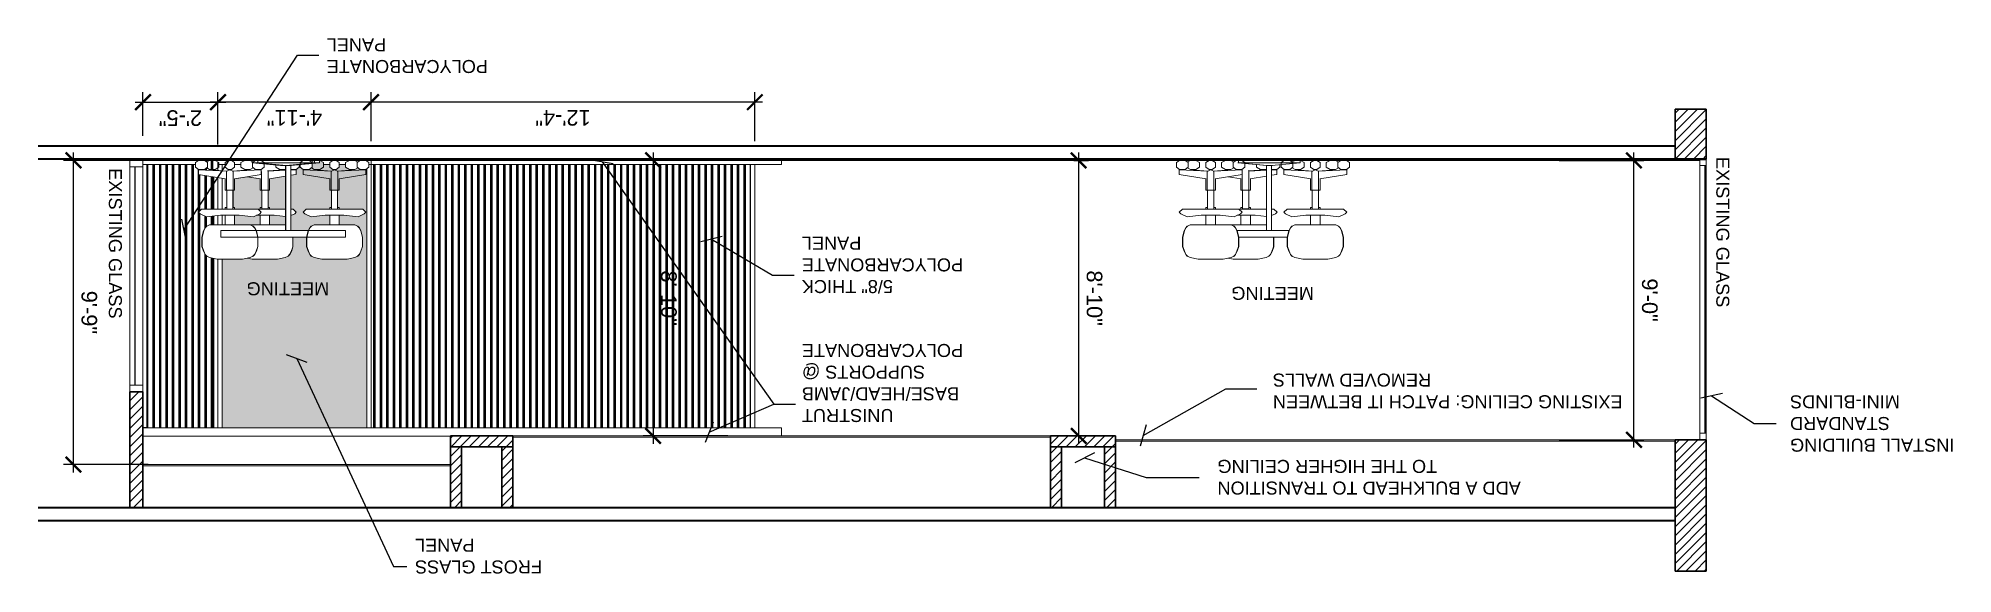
# Model space of a CAD drawing. Extents: x 65572 to 72871, y 30718 to 33858.
# Drawn here: x 65881 to 66618, y 30718 to 30924 of the extents above; entities that cross this region are included whole.
import ezdxf

# ---------------------------------------------------------------- set-up
doc = ezdxf.new("R2010")
doc.units = 0
doc.header["$LTSCALE"] = 0.5
doc.header["$MEASUREMENT"] = 0
doc.layers.get('0').update_dxf_attribs({"color": 20, "linetype": 'CONTINUOUS'})
doc.layers.get('DEFPOINTS').update_dxf_attribs({"linetype": 'CONTINUOUS', "lineweight": 5})
doc.layers.add('_KTI_CONTROL', color=7, linetype='CONTINUOUS')
for name, color, linetype, lineweight in [('Annotations', 40, 'CONTINUOUS', 5), ('Framing', 142, 'CONTINUOUS', 13), ('Hatches', 8, 'CONTINUOUS', 5), ('Layout', 154, 'CONTINUOUS', 5), ('Structure', 7, 'CONTINUOUS', 40), ('Viewed', 150, 'CONTINUOUS', 9), ('Walls', 7, 'CONTINUOUS', 35)]:
    doc.layers.add(name, color=color, linetype=linetype, lineweight=lineweight)
doc.styles.get("Standard").update_dxf_attribs({"font": 'arial.ttf'})
doc.dimstyles.new('ARCH', dxfattribs={"dimscale": 96, "dimtxt": 0.0625, "dimasz": 0.0625, "dimexe": 0.04, "dimexo": 0.09375, "dimgap": 0.03125, "dimtad": 1, "dimdec": 0, "dimrnd": 0.0625, "dimzin": 3, "dimdsep": 46, "dimlunit": 4, "dimtxsty": 'Standard', "dimblk1": 'ARCHTICK', "dimblk2": 'ARCHTICK', "dimsah": 1, "dimcen": 0, "dimdle": 0.03125, "dimclrd": 256, "dimclre": 256, "dimclrt": 256, "dimazin": 0, "dimtfac": 1, "dimtdec": 0, "dimtmove": 2, "dimatfit": 3, "dimldrblk": 'OBLIQUE', "dimfxl": 0.3, "dimfxlon": 1, "dimfrac": 2, "dimarcsym": 0})
pattern_1 = [(225, (66511.1225, 30877.5465), (1.767767, -1.767767), [])]
pattern_2 = [(-90, (0, 0), (2.5, 2e-16), []), (-90, (0.3125, 2e-17), (2.5, 2e-16), []), (-90, (0.625, 4e-17), (2.5, 2e-16), [])]

msp = doc.modelspace()

# ---------------------------------------------------------------- texts
at = {"layer": 'Annotations', "char_height": 5}
for s, insert, width, attachment_point, rotation in [('{POLYCARBONATE PANEL }', (65991.929154, 30910.660661), 60.99887021, 3, 180), ('{EXISTING GLASS}', (66526.900084, 30878.368442), 91.22024859, 7, 270), ('{EXISTING GLASS}', (65907.991535, 30874.048899), 91.22024859, 7, 270), ('{5/8" THICK POLYCARBONATE PANEL }', (66174.881265, 30826.019713), 60.99887021, 3, 180), ('\\pxqc;MEETING', (65946.503542, 30825.179432), 60.99887021, 3, 180), ('\\pxqc;MEETING', (66325.657303, 30823.405051), 60.99887021, 3, 180), ('{UNISTRUT BASE/HEAD/JAMB SUPPORTS @ POLYCARBONATE}', (66174.881265, 30776.424903), 94.75322167, 3, 180), ('EXISTING CEILING: PATCH IT BETWEEN REMOVED WALLS ', (66356.234862, 30781.722258), 164.40490671, 3, 180), ('INSTALL BUILDING STANDARD MINI-BLINDS', (66555.377853, 30765.009491), 77.01588549, 3, 180), ('ADD A BULKHEAD TO TRANSITION \\PTO THE HIGHER CEILING ', (66334.907121, 30748.52192), 160.74664968, 3, 180), ('{FROST GLASS PANEL}', (66025.944773, 30718.159217), 60.99887021, 3, 180)]:
    msp.add_mtext(s, dxfattribs=dict(at, insert=insert, width=width, attachment_point=attachment_point, rotation=rotation))

# ---------------------------------------------------------------- blocks, each defined once
blk = doc.blocks.new('_ArchTick')
at = {"const_width": 0.15}
blk.add_lwpolyline([(-0.5, -0.5), (0.5, 0.5)], dxfattribs=at)
blk = doc.blocks.new('*D31')
at = {"layer": 'Annotations', "lineweight": -2}
for p, q in [((66281.47, 30768.06), (66281.47, 30880.05)), ((66279.62, 30877.05), (66285.31, 30877.05)), ((66279.62, 30771.06), (66285.31, 30771.06))]:
    blk.add_line(p, q, dxfattribs=at)
at = {"layer": 'DEFPOINTS', "color": 0}
for p in [(66270.62, 30877.05), (66281.47, 30877.05), (66270.62, 30771.06)]:
    blk.add_point(p, dxfattribs=at)
at = {"layer": 'Annotations', "lineweight": -2, "xscale": 6, "yscale": 6, "zscale": 6}
for p, rotation in [((66281.47, 30877.05), 90), ((66281.47, 30771.06), 270)]:
    blk.add_blockref('_ArchTick', p, dxfattribs=dict(at, rotation=rotation))
at = {"layer": 'Annotations', "insert": (66287.53, 30824.06), "char_height": 6, "attachment_point": 5, "rotation": 270}
blk.add_mtext('8\'-10"', dxfattribs=at)
blk = doc.blocks.new('_Oblique')
at = {"lineweight": -2}
blk.add_line((-0.5, -0.5), (0.5, 0.5), dxfattribs=at)
blk = doc.blocks.new('*D32')
at = {"layer": 'Annotations', "lineweight": -2}
for p, q in [((66495.27, 30766.56), (66495.27, 30880.05)), ((66466.47, 30877.05), (66499.11, 30877.05)), ((66466.47, 30769.56), (66499.11, 30769.56))]:
    blk.add_line(p, q, dxfattribs=at)
at = {"layer": 'DEFPOINTS', "color": 0}
for p in [(66295.62, 30877.05), (66495.27, 30877.05), (66295.62, 30769.56)]:
    blk.add_point(p, dxfattribs=at)
at = {"layer": 'Annotations', "lineweight": -2, "xscale": 6, "yscale": 6, "zscale": 6}
for p, rotation in [((66495.27, 30877.05), 90), ((66495.27, 30769.56), 270)]:
    blk.add_blockref('_ArchTick', p, dxfattribs=dict(at, rotation=rotation))
at = {"layer": 'Annotations', "insert": (66501.33, 30823.31), "char_height": 6, "attachment_point": 5, "rotation": 270}
blk.add_mtext('9\'-0"', dxfattribs=at)
blk = doc.blocks.new('*D33')
at = {"layer": 'Annotations', "lineweight": -2}
for p, q in [((65894.43, 30757.06), (65894.43, 30880.05)), ((65923.23, 30877.05), (65890.59, 30877.05)), ((65923.23, 30760.06), (65890.59, 30760.06))]:
    blk.add_line(p, q, dxfattribs=at)
at = {"layer": 'DEFPOINTS', "color": 0}
for p in [(65894.43, 30877.05), (65967.63, 30877.05), (65967.63, 30760.06)]:
    blk.add_point(p, dxfattribs=at)
at = {"layer": 'Annotations', "lineweight": -2, "xscale": 6, "yscale": 6, "zscale": 6}
for p, rotation in [((65894.43, 30877.05), 90), ((65894.43, 30760.06), 270)]:
    blk.add_blockref('_ArchTick', p, dxfattribs=dict(at, rotation=rotation))
at = {"layer": 'Annotations', "insert": (65900.49, 30818.56), "char_height": 6, "attachment_point": 5, "rotation": 270}
blk.add_mtext('9\'-9"', dxfattribs=at)
blk = doc.blocks.new('12fstg01')
at = {"color": 0, "linetype": 'ByBlock'}
for p, q in [((-0.165, 0.786), (-0.189, 0.774)), ((-0.187, 0.774), (-0.165, 0.786)), ((-0.165, 0.786), (-0.102, 0.799)), ((-0.102, 0.799), (0.102, 0.799)), ((0.102, 0.799), (0.165, 0.786)), ((0.165, 0.786), (0.187, 0.774)), ((0.165, 0.786), (0.189, 0.774)), ((-0.227, 0.697), (-0.214, 0.735)), ((-0.227, 0.621), (-0.227, 0.697)), ((-0.227, 0.621), (-0.214, 0.57)), ((-0.213, 0.735), (-0.225, 0.697)), ((-0.225, 0.697), (-0.225, 0.621)), ((-0.225, 0.621), (-0.213, 0.57)), ((-0.214, 0.735), (-0.201, 0.761)), ((-0.2, 0.761), (-0.213, 0.735)), ((-0.201, 0.761), (-0.189, 0.774)), ((-0.187, 0.774), (-0.2, 0.761)), ((-0.189, 0.774), (-0.187, 0.774)), ((0.187, 0.774), (0.189, 0.774)), ((0.187, 0.774), (0.2, 0.761)), ((0.189, 0.774), (0.201, 0.761)), ((0.2, 0.761), (0.212, 0.735)), ((0.214, 0.735), (0.201, 0.761)), ((0.212, 0.735), (0.225, 0.697)), ((0.225, 0.621), (0.212, 0.57)), ((0.227, 0.697), (0.214, 0.735)), ((0.214, 0.57), (0.227, 0.621)), ((0.225, 0.697), (0.225, 0.621)), ((0.227, 0.621), (0.227, 0.697)), ((-0.201, 0.545), (-0.214, 0.57)), ((-0.213, 0.57), (-0.2, 0.545)), ((-0.201, 0.545), (-0.189, 0.532)), ((-0.2, 0.545), (-0.187, 0.532)), ((-0.189, 0.532), (-0.187, 0.532)), ((-0.187, 0.532), (-0.165, 0.52)), ((-0.165, 0.52), (0.165, 0.52)), ((-0.038, 0.443), (-0.038, 0.52)), ((0.038, 0.52), (0.038, 0.443)), ((0.165, 0.52), (0.187, 0.532)), ((0.2, 0.545), (0.187, 0.532)), ((0.187, 0.532), (0.189, 0.532)), ((0.189, 0.532), (0.201, 0.545)), ((0.212, 0.57), (0.2, 0.545)), ((0.201, 0.545), (0.214, 0.57)), ((-0.254, 0.418), (-0.241, 0.431)), ((-0.229, 0.395), (-0.254, 0.418)), ((-0.241, 0.431), (-0.191, 0.456)), ((0.229, 0.395), (-0.229, 0.395)), ((-0.191, 0.456), (-0.076, 0.443)), ((-0.076, 0.443), (0.076, 0.443)), ((-0.038, 0.38), (-0.038, 0.395)), ((-0.025, 0.38), (-0.038, 0.38)), ((-0.025, 0.24), (-0.025, 0.393)), ((-0.025, 0.393), (0.025, 0.393)), ((0.025, 0.393), (0.025, 0.24)), ((0.038, 0.38), (0.025, 0.38)), ((0.038, 0.395), (0.038, 0.38)), ((0.076, 0.443), (0.19, 0.456)), ((0.19, 0.456), (0.241, 0.431)), ((0.254, 0.418), (0.229, 0.395)), ((0.241, 0.431), (0.254, 0.418)), ((-0.038, 0.24), (0.038, 0.24)), ((-0.038, 0.149), (-0.038, 0.24)), ((-0.027, 0.089), (-0.027, 0.24)), ((0.027, 0.089), (0.027, 0.24)), ((0.038, 0.24), (0.038, 0.149)), ((-0.277, 0.056), (-0.253, 0.074)), ((-0.277, 0.018), (-0.277, 0.056)), ((-0.253, 0), (-0.277, 0.018)), ((-0.254, 0.113), (-0.037, 0.149)), ((-0.254, 0.075), (-0.254, 0.113)), ((-0.025, 0.087), (-0.254, 0.075)), ((-0.253, 0.074), (-0.206, 0.074)), ((-0.206, 0), (-0.253, 0)), ((-0.206, 0.074), (-0.182, 0.056)), ((-0.182, 0.018), (-0.206, 0)), ((-0.164, 0.074), (-0.188, 0.06)), ((-0.164, 0), (-0.188, 0.014)), ((-0.182, 0.056), (-0.182, 0.018)), ((-0.12, 0.074), (-0.164, 0.074)), ((-0.12, 0), (-0.164, 0)), ((-0.021, 0.086), (-0.157, 0.075)), ((-0.157, 0.075), (-0.157, 0.08)), ((-0.12, 0.074), (-0.089, 0.056)), ((-0.089, 0.018), (-0.12, 0)), ((-0.089, 0.018), (-0.089, 0.056)), ((-0.038, 0.056), (-0.013, 0.074)), ((-0.038, 0.056), (-0.038, 0.018)), ((-0.038, 0.018), (-0.013, 0)), ((0, 0.075), (-0.025, 0.087)), ((-0.013, 0.074), (0.013, 0.074)), ((-0.013, 0), (0.013, 0)), ((0.024, 0.087), (0, 0.075)), ((0.013, 0.074), (0.038, 0.056)), ((0.013, 0), (0.038, 0.018)), ((0.021, 0.086), (0.157, 0.075)), ((0.254, 0.075), (0.024, 0.087)), ((0.035, 0.149), (0.254, 0.113)), ((0.038, 0.056), (0.038, 0.018)), ((0.089, 0.056), (0.12, 0.074)), ((0.089, 0.018), (0.089, 0.056)), ((0.12, 0), (0.089, 0.018)), ((0.12, 0.074), (0.164, 0.074)), ((0.12, 0), (0.164, 0)), ((0.157, 0.075), (0.157, 0.08)), ((0.164, 0.074), (0.187, 0.06)), ((0.164, 0), (0.187, 0.013)), ((0.181, 0.056), (0.206, 0.074)), ((0.181, 0.018), (0.181, 0.056)), ((0.206, 0), (0.181, 0.018)), ((0.206, 0.074), (0.253, 0.074)), ((0.253, 0), (0.206, 0)), ((0.253, 0.074), (0.277, 0.056)), ((0.253, 0), (0.277, 0.018)), ((0.254, 0.113), (0.254, 0.075)), ((0.277, 0.018), (0.277, 0.056))]:
    blk.add_line(p, q, dxfattribs=at)
at = {"layer": '_KTI_CONTROL'}
blk.add_polyline3d([(0, 0, 0), (0, 0, 0)], dxfattribs=at)
blk.add_polyline3d([(0, 0, 0), (0, 0, 0)], dxfattribs=at)
blk = doc.blocks.new('*D95')
at = {"layer": 'Annotations', "linetype": 'ByBlock', "lineweight": -2}
for p, q in [((65918.2, 30899.44), (65953.06, 30899.44)), ((65921.2, 30886.55), (65921.2, 30903.28)), ((65950.06, 30883.16), (65950.06, 30903.28))]:
    blk.add_line(p, q, dxfattribs=at)
at = {"layer": 'DEFPOINTS', "color": 0}
for p in [(65950.06, 30899.44), (65921.2, 30877.55), (65950.06, 30874.16)]:
    blk.add_point(p, dxfattribs=at)
at = {"layer": 'Annotations', "lineweight": -2, "xscale": 6, "yscale": 6, "zscale": 6, "rotation": 180}
blk.add_blockref('_ArchTick', (65921.2, 30899.44), dxfattribs=at)
at = {"layer": 'Annotations', "lineweight": -2, "xscale": 6, "yscale": 6, "zscale": 6}
blk.add_blockref('_ArchTick', (65950.06, 30899.44), dxfattribs=at)
at = {"layer": 'Annotations', "insert": (65935.63, 30893.37), "char_height": 6, "attachment_point": 5, "rotation": 180}
blk.add_mtext('2\'-5"', dxfattribs=at)
blk = doc.blocks.new('*D97')
at = {"layer": 'Annotations', "linetype": 'ByBlock', "lineweight": -2}
for p, q in [((66012.02, 30899.44), (65947.06, 30899.44)), ((65950.06, 30883.16), (65950.06, 30903.28)), ((66009.02, 30884.42), (66009.02, 30903.28))]:
    blk.add_line(p, q, dxfattribs=at)
at = {"layer": 'DEFPOINTS', "color": 0}
for p in [(65950.06, 30899.44), (65950.06, 30874.16), (66009.02, 30875.42)]:
    blk.add_point(p, dxfattribs=at)
at = {"layer": 'Annotations', "lineweight": -2, "xscale": 6, "yscale": 6, "zscale": 6, "rotation": 180}
blk.add_blockref('_ArchTick', (65950.06, 30899.44), dxfattribs=at)
at = {"layer": 'Annotations', "lineweight": -2, "xscale": 6, "yscale": 6, "zscale": 6}
blk.add_blockref('_ArchTick', (66009.02, 30899.44), dxfattribs=at)
at = {"layer": 'Annotations', "insert": (65979.54, 30893.42), "char_height": 6, "attachment_point": 5, "rotation": 180}
blk.add_mtext('4\'-11"', dxfattribs=at)
blk = doc.blocks.new('*D98')
at = {"layer": 'Annotations', "linetype": 'ByBlock', "lineweight": -2}
for p, q in [((66117.6, 30880.05), (66117.6, 30768.06)), ((66146.4, 30877.05), (66113.76, 30877.05)), ((66146.4, 30771.06), (66113.76, 30771.06))]:
    blk.add_line(p, q, dxfattribs=at)
at = {"layer": 'DEFPOINTS', "color": 0}
for p in [(66167.05, 30877.05), (66117.6, 30771.06), (66167.05, 30771.06)]:
    blk.add_point(p, dxfattribs=at)
at = {"layer": 'Annotations', "lineweight": -2, "xscale": 6, "yscale": 6, "zscale": 6}
for p, rotation in [((66117.6, 30877.05), 90), ((66117.6, 30771.06), 270)]:
    blk.add_blockref('_ArchTick', p, dxfattribs=dict(at, rotation=rotation))
at = {"layer": 'Annotations', "insert": (66123.66, 30824.06), "char_height": 6, "attachment_point": 5, "rotation": 270}
blk.add_mtext('8\'-10"', dxfattribs=at)
blk = doc.blocks.new('*D99')
at = {"layer": 'Annotations', "linetype": 'ByBlock', "lineweight": -2}
for p, q in [((66159.78, 30899.44), (66006.02, 30899.44)), ((66009.02, 30884.42), (66009.02, 30903.28)), ((66156.78, 30884.42), (66156.78, 30903.28))]:
    blk.add_line(p, q, dxfattribs=at)
at = {"layer": 'DEFPOINTS', "color": 0}
for p in [(66009.02, 30899.44), (66009.02, 30875.42), (66156.78, 30875.42)]:
    blk.add_point(p, dxfattribs=at)
at = {"layer": 'Annotations', "lineweight": -2, "xscale": 6, "yscale": 6, "zscale": 6, "rotation": 180}
blk.add_blockref('_ArchTick', (66009.02, 30899.44), dxfattribs=at)
at = {"layer": 'Annotations', "lineweight": -2, "xscale": 6, "yscale": 6, "zscale": 6}
blk.add_blockref('_ArchTick', (66156.78, 30899.44), dxfattribs=at)
at = {"layer": 'Annotations', "insert": (66082.9, 30893.42), "char_height": 6, "attachment_point": 5, "rotation": 180}
blk.add_mtext('12\'-4"', dxfattribs=at)

# ---------------------------------------------------------------- dimensions: what is measured, and where the dimension line sits
at = {"layer": 'Annotations', "linetype": 'ByBlock'}
for base, p1, p2, angle, picture, middle in [((65950.060004, 30899.43585), (65921.199345, 30877.546502), (65950.060004, 30874.156079), 180, '*D95', (65935.629674, 30893.37285)), ((65950.060004, 30899.43585), (66009.017974, 30875.421502), (65950.060004, 30874.156079), 180, '*D97', (65979.538989, 30893.42385)), ((66009.017974, 30899.43585), (66156.782174, 30875.421502), (66009.017974, 30875.421502), 180, '*D99', (66082.900074, 30893.42385)), ((66117.596238, 30771.064773), (66167.053202, 30877.046502), (66167.053202, 30771.064773), 270, '*D98', (66123.659238, 30824.055637))]:
    dim = msp.add_linear_dim(base=base, p1=p1, p2=p2, angle=angle, dimstyle='ARCH', dxfattribs=at)
    dim.commit()
    dim.dimension.update_dxf_attribs({"geometry": picture, "text_midpoint": middle})
at = {"layer": 'Annotations'}
for base, p1, p2, picture, middle in [((65894.431642, 30877.046502), (65967.63117, 30760.064773), (65967.63117, 30877.046502), '*D33', (65900.494642, 30818.555637)), ((66281.471427, 30877.046502), (66270.622504, 30771.064773), (66270.622504, 30877.046502), '*D31', (66287.534427, 30824.055637)), ((66495.268848, 30877.046502), (66295.622504, 30769.564773), (66295.622504, 30877.046502), '*D32', (66501.331848, 30823.305637))]:
    dim = msp.add_linear_dim(base=base, p1=p1, p2=p2, angle=270, dimstyle='ARCH', dxfattribs=at)
    dim.commit()
    dim.dimension.update_dxf_attribs({"geometry": picture, "text_midpoint": middle})

# ---------------------------------------------------------------- hatches: boundary and pattern name
at = {"layer": 'Hatches'}
h = msp.add_hatch(dxfattribs=at)
h.set_pattern_fill('ANSI31', color=256, scale=20, style=0)
h.set_pattern_definition(pattern_1)
h.paths.add_polyline_path([(66511.122504, 30877.546502), (66523.122504, 30877.546502), (66523.122504, 30896.738224), (66511.122504, 30896.738224)])
at = {"layer": 'Hatches', "linetype": 'ByBlock', "true_color": 0xc9c9c9}
h = msp.add_hatch(dxfattribs=at)
h.set_pattern_fill('PLAST', color=9, scale=10, angle=90, style=0)
h.set_pattern_definition(pattern_2)
h.paths.add_polyline_path([(65922.747504, 30875.421502), (65922.747504, 30774.209304), (65948.435004, 30774.209304), (65948.435004, 30839.305842), (65946.808446, 30839.631862), (65945.688904, 30840.233341), (65945.083035, 30840.839211), (65944.477165, 30842.046559), (65943.871295, 30843.859778), (65943.871295, 30847.486214), (65944.477165, 30849.905302), (65945.083035, 30851.112651), (65945.688904, 30851.71852), (65945.761345, 30851.71852), (65946.808446, 30852.32), (65948.435004, 30852.32), (65948.435004, 30855.658068), (65945.603292, 30855.344957), (65943.179814, 30856.552306), (65942.58053, 30857.149395), (65943.785683, 30858.264546), (65948.435004, 30858.264546), (65948.435004, 30870.692763), (65942.593701, 30871.659531), (65942.593701, 30873.472749), (65948.435004, 30873.162529), (65948.435004, 30873.377348), (65948.435004, 30873.525434), (65948.968502, 30873.525434), (65950.450249, 30874.381554), (65950.450249, 30876.194772), (65948.968502, 30877.046502), (65946.86113, 30877.046502), (65944.845955, 30877.046502), (65946.031352, 30876.194772), (65946.031352, 30874.381554), (65944.845955, 30873.525434), (65942.646385, 30873.525434), (65941.460988, 30874.381554), (65941.460988, 30875.421502)])
at = {"layer": 'Hatches', "linetype": 'ByBlock', "true_color": 0xa9bbbc}
msp.add_hatch(color=253, dxfattribs=at).paths.add_polyline_path([(65951.685004, 30839.025992), (65951.685004, 30774.209304), (66007.392974, 30774.209304), (66007.392974, 30873.824943), (66006.978269, 30873.525434), (66004.785284, 30873.525434), (66003.887398, 30874.173907), (66002.763524, 30873.525434), (66000.656151, 30873.525434), (65999.174405, 30874.381554), (65999.174405, 30875.421502), (65996.770684, 30875.421502), (65996.770684, 30874.381554), (65995.56553, 30873.525434), (65994.353791, 30873.525434), (65993.148638, 30874.381554), (65993.148638, 30875.421502), (65990.744916, 30875.421502), (65990.744916, 30876.194772), (65989.26317, 30877.046502), (65989.116657, 30877.046502), (65989.116657, 30876.064768), (65986.32602, 30875.811073), (65986.32602, 30874.381554), (65985.140623, 30873.525434), (65982.941053, 30873.525434), (65981.755656, 30874.381554), (65981.755656, 30875.395586), (65981.342138, 30875.357993), (65981.342138, 30874.381554), (65980.156741, 30873.525434), (65978.116603, 30873.525434), (65978.116603, 30873.361469), (65980.209425, 30873.472749), (65980.209425, 30871.659531), (65978.116603, 30871.312286), (65978.116603, 30858.264546), (65979.017442, 30858.264546), (65980.229182, 30857.149395), (65979.623312, 30856.552306), (65978.116603, 30855.799635), (65978.116603, 30850.037081), (65984.837961, 30850.037081), (65985.377702, 30851.112651), (65985.983572, 30851.71852), (65986.056012, 30851.71852), (65987.103113, 30852.32), (65993.148638, 30852.32), (65993.148638, 30855.946436), (65991.337614, 30855.946436), (65985.89796, 30855.344957), (65983.474481, 30856.552306), (65982.875197, 30857.149395), (65984.080351, 30858.264546), (65993.148638, 30858.264546), (65993.148638, 30858.971394), (65993.754507, 30858.971394), (65993.754507, 30865.618397), (65996.1714, 30865.618397), (65996.1714, 30858.971394), (65996.770684, 30858.971394), (65996.770684, 30858.264546), (66005.83897, 30858.264546), (66007.050709, 30857.149395), (66006.44484, 30856.552306), (66004.027947, 30855.344957), (65998.588292, 30855.946436), (65996.770684, 30855.946436), (65996.770684, 30852.32), (66002.816208, 30852.32), (66003.863309, 30851.71852), (66003.942335, 30851.71852), (66004.541619, 30851.112651), (66005.147489, 30849.905302), (66005.753358, 30847.486214), (66005.753358, 30843.859778), (66005.147489, 30842.046559), (66004.541619, 30840.839211), (66003.942335, 30840.233341), (66002.816208, 30839.631862), (65999.793446, 30839.025992), (65990.125875, 30839.025992), (65987.103113, 30839.631862), (65985.983572, 30840.233341), (65985.377702, 30840.839211), (65984.771832, 30842.046559), (65984.165963, 30843.859778), (65984.165963, 30847.486214), (65984.1787, 30847.537069), (65978.919094, 30847.537069), (65978.93183, 30847.486214), (65978.93183, 30843.859778), (65978.325961, 30842.046559), (65977.720091, 30840.839211), (65977.120807, 30840.233341), (65975.99468, 30839.631862), (65972.971918, 30839.025992), (65963.304347, 30839.025992), (65961.401563, 30839.407378), (65959.498779, 30839.025992)])
h = msp.add_hatch(color=253, dxfattribs=at)
h.paths.add_polyline_path([(65966.32711, 30858.264546), (65966.32711, 30858.971394), (65966.932979, 30858.971394), (65966.932979, 30865.618397), (65966.32711, 30865.618397), (65966.32711, 30869.960462), (65961.408268, 30870.775495), (65956.476016, 30869.956072), (65956.476016, 30865.618397), (65955.876732, 30865.618397), (65955.876732, 30858.971394), (65956.476016, 30858.971394), (65956.476016, 30858.264546)])
h.paths.add_polyline_path([(65976.116593, 30858.264546), (65976.116593, 30870.98044), (65969.889886, 30869.947291), (65969.949156, 30865.618397), (65969.349872, 30865.618397), (65969.349872, 30858.971394), (65969.949156, 30858.971394), (65969.949156, 30858.264546)])
at = {"layer": 'Hatches', "linetype": 'ByBlock', "true_color": 0xc9c9c9}
h = msp.add_hatch(dxfattribs=at)
h.set_pattern_fill('PLAST', color=9, scale=10, angle=90, style=0)
h.set_pattern_definition(pattern_2)
h.paths.add_polyline_path([(66009.017974, 30875.421502), (66009.017974, 30774.209304), (66155.157174, 30774.209304), (66155.157174, 30875.421502)])
at = {"layer": 'Hatches', "linetype": 'ByBlock', "true_color": 0xa9bbbc}
h = msp.add_hatch(color=253, dxfattribs=at)
h.paths.add_polyline_path([(65969.949156, 30855.946436), (65969.949156, 30852.32), (65975.99468, 30852.32), (65976.116593, 30852.24997), (65976.116593, 30855.465462), (65971.766765, 30855.946436)])
h.paths.add_polyline_path([(65956.476016, 30855.946436), (65956.476016, 30852.32), (65962.521541, 30852.32), (65966.32711, 30852.32), (65966.32711, 30855.946436), (65964.937332, 30855.946436), (65963.73328, 30855.344957), (65958.293625, 30855.946436)])
at = {"layer": 'Hatches'}
h = msp.add_hatch(dxfattribs=at)
h.set_pattern_fill('ANSI31', color=256, scale=20, style=0)
h.set_pattern_definition(pattern_1)
h.paths.add_polyline_path([(65916.122504, 30743.564773), (65921.122504, 30743.564773), (65921.122504, 30788.064773), (65916.122504, 30788.064773)])
h = msp.add_hatch(dxfattribs=at)
h.set_pattern_fill('ANSI31', color=256, scale=20, style=0)
h.set_pattern_definition(pattern_1)
h.paths.add_polyline_path([(66059.372504, 30743.564773), (66063.622504, 30743.564773), (66063.622504, 30766.814773), (66059.372504, 30766.814773)])
h.paths.add_polyline_path([(66039.622504, 30766.814773), (66063.622504, 30766.814773), (66063.622504, 30771.064773), (66039.622504, 30771.064773)])
h.paths.add_polyline_path([(66039.622504, 30743.564773), (66043.872504, 30743.564773), (66043.872504, 30766.814773), (66039.622504, 30766.814773), (66039.622504, 30760.064773), (66039.623975, 30760.064773), (66039.623975, 30759.564773)])
h = msp.add_hatch(dxfattribs=at)
h.set_pattern_fill('ANSI31', color=256, scale=20, style=0)
h.set_pattern_definition(pattern_1)
h.paths.add_polyline_path([(66291.372504, 30743.564773), (66295.622504, 30743.564773), (66295.622504, 30766.814773), (66291.372504, 30766.814773)])
h.paths.add_polyline_path([(66270.622504, 30766.814773), (66295.622504, 30766.814773), (66295.622504, 30771.064773), (66270.622504, 30771.064773)])
h.paths.add_polyline_path([(66270.622504, 30743.564773), (66274.872504, 30743.564773), (66274.872504, 30766.814773), (66270.622504, 30766.814773)])
h = msp.add_hatch(dxfattribs=at)
h.set_pattern_fill('ANSI31', color=256, scale=20, style=0)
h.set_pattern_definition(pattern_1)
h.paths.add_polyline_path([(66511.122504, 30719.064773), (66523.122504, 30719.064773), (66523.122504, 30769.564773), (66511.122504, 30769.564773)])

# ---------------------------------------------------------------- linework, layer by layer
at = {"color": 0}
for p, q in [((65922.747504, 30774.209304), (65921.122504, 30774.209304)), ((66520.622504, 30769.564773), (66523.122504, 30769.564773)), ((66523.122504, 30769.564773), (66523.122504, 30769.564773))]:
    msp.add_line(p, q, dxfattribs=at)
at = {"layer": 'Framing'}
for p, q in [((65921.199345, 30877.046502), (65921.199345, 30877.546502)), ((66520.622504, 30877.546502), (66520.622504, 30875.064773)), ((66523.122504, 30877.546502), (66520.622504, 30877.546502)), ((66523.122504, 30877.546502), (66523.122504, 30875.064773)), ((65916.122504, 30874.564773), (65916.122504, 30877.064773)), ((65921.122504, 30877.064773), (65916.122504, 30877.064773)), ((65921.122504, 30877.064773), (65916.122504, 30877.064773)), ((65921.122504, 30874.564773), (65916.122504, 30874.564773)), ((65918.122504, 30790.564773), (65918.122504, 30874.564773)), ((65918.240614, 30874.564773), (65918.122504, 30874.564773)), ((65918.240614, 30790.564773), (65918.240614, 30874.564773)), ((65921.122504, 30874.564773), (65921.122504, 30877.064773)), ((65921.122504, 30877.064773), (65921.199345, 30877.064773)), ((66167.053202, 30877.046502), (65921.122504, 30877.046502)), ((65921.122504, 30877.046502), (65921.122504, 30875.421502)), ((65921.122504, 30876.941033), (65921.122504, 30875.52697)), ((65921.122504, 30875.702752), (65921.122504, 30875.52697)), ((65921.122504, 30875.702752), (65921.122504, 30875.421502)), ((66520.622504, 30877.046502), (65921.199345, 30877.046502)), ((66523.122504, 30875.064773), (66520.622504, 30875.064773)), ((66522.504393, 30875.064773), (66522.504393, 30772.064773)), ((66522.622504, 30875.064773), (66522.504393, 30875.064773)), ((66522.622504, 30875.064773), (66522.622504, 30772.064773)), ((65916.122504, 30788.064773), (65916.122504, 30790.564773)), ((65916.122504, 30790.564773), (65921.122504, 30790.564773)), ((65918.122504, 30790.564773), (65918.240614, 30790.564773)), ((65921.122504, 30788.064773), (65921.122504, 30790.564773)), ((66063.622504, 30771.064773), (66270.622504, 30771.064773)), ((66063.622504, 30770.564773), (66270.622504, 30770.564773)), ((66295.622504, 30769.564773), (66520.622504, 30769.564773)), ((66295.622504, 30769.064773), (66511.122504, 30769.064773)), ((66520.622504, 30772.064773), (66520.622504, 30769.564773)), ((66520.622504, 30772.064773), (66523.122504, 30772.064773)), ((66522.504393, 30772.064773), (66522.622504, 30772.064773)), ((66523.122504, 30772.064773), (66523.122504, 30769.564773)), ((65921.123975, 30760.064773), (66039.623975, 30760.064773)), ((65921.123975, 30759.564773), (66039.623975, 30759.564773))]:
    msp.add_line(p, q, dxfattribs=at)
at = {"layer": 'Layout', "linetype": 'ByBlock'}
for p, q in [((65966.465406, 30869.93851), (65961.408268, 30870.775495)), ((65963.19711, 30877.046502), (65963.19711, 30876.064768)), ((65963.19711, 30876.064768), (65974.197164, 30875.064763)), ((65976.116593, 30875.064763), (65965.116539, 30876.064768)), ((65965.425076, 30877.046502), (65965.425076, 30876.064768)), ((65965.425076, 30876.064768), (65976.42513, 30875.064763)), ((65966.32711, 30865.618397), (65966.32711, 30869.960462)), ((65966.853953, 30872.818586), (65966.853953, 30865.618397)), ((65969.152306, 30872.972249), (65975.599548, 30873.472749)), ((65969.310359, 30872.893222), (65976.116593, 30873.255125)), ((65969.422313, 30872.818586), (65969.422313, 30865.618397)), ((65976.116593, 30870.98044), (65969.889886, 30869.947291)), ((65969.949156, 30869.956072), (65969.949156, 30865.618397)), ((65972.352877, 30875.406919), (65972.352877, 30874.381554)), ((65973.834624, 30873.525434), (65972.352877, 30874.381554)), ((65973.834624, 30873.525434), (65975.941996, 30873.525434)), ((65975.599548, 30873.472749), (65975.599548, 30873.23128)), ((65975.941996, 30873.525434), (65976.116593, 30873.626176)), ((65976.116593, 30875.064763), (65976.116593, 30850.037081)), ((65976.197173, 30875.064763), (65987.197227, 30876.064768)), ((65976.197173, 30875.064763), (65976.197173, 30850.037081)), ((65989.116657, 30876.064768), (65978.116603, 30875.064763)), ((65978.116603, 30875.064763), (65978.116603, 30850.037081)), ((65980.156741, 30873.525434), (65978.116603, 30873.525434)), ((65978.116603, 30873.361469), (65980.209425, 30873.472749)), ((65980.209425, 30871.659531), (65978.116603, 30871.312286)), ((65981.342138, 30874.381554), (65980.156741, 30873.525434)), ((65980.209425, 30873.472749), (65980.209425, 30871.659531)), ((65981.342138, 30875.357993), (65981.342138, 30874.381554)), ((65987.197227, 30877.046502), (65987.197227, 30876.064768)), ((65989.116657, 30877.046502), (65989.116657, 30876.064768)), ((66344.084284, 30869.93851), (66339.027146, 30870.775495)), ((66353.735472, 30875.064763), (66342.735418, 30876.064768)), ((66343.043954, 30877.046502), (66343.043954, 30876.064768)), ((66343.043954, 30876.064768), (66354.044008, 30875.064763)), ((66343.945988, 30865.618397), (66343.945988, 30869.960462)), ((66344.472831, 30872.818586), (66344.472831, 30865.618397)), ((66346.771184, 30872.972249), (66353.218426, 30873.472749)), ((66346.929237, 30872.893222), (66353.735472, 30873.255125)), ((66347.041191, 30872.818586), (66347.041191, 30865.618397)), ((66353.735472, 30870.98044), (66347.508764, 30869.947291)), ((66347.568034, 30869.956072), (66347.568034, 30865.618397)), ((66349.971756, 30875.406919), (66349.971756, 30874.381554)), ((66351.453502, 30873.525434), (66349.971756, 30874.381554)), ((66351.453502, 30873.525434), (66353.560874, 30873.525434)), ((66353.218426, 30873.472749), (66353.218426, 30873.23128)), ((66353.560874, 30873.525434), (66353.735472, 30873.626176)), ((66353.735472, 30875.064763), (66353.735472, 30850.037081)), ((66366.735535, 30876.064768), (66355.735481, 30875.064763)), ((66355.735481, 30875.064763), (66355.735481, 30850.037081)), ((66357.775619, 30873.525434), (66355.735481, 30873.525434)), ((66355.735481, 30873.361469), (66357.828303, 30873.472749)), ((66357.828303, 30871.659531), (66355.735481, 30871.312286)), ((66358.961016, 30874.381554), (66357.775619, 30873.525434)), ((66357.828303, 30873.472749), (66357.828303, 30871.659531)), ((66358.961016, 30875.357993), (66358.961016, 30874.381554)), ((66366.735535, 30877.046502), (66366.735535, 30876.064768)), ((65969.949156, 30865.618397), (65966.32711, 30865.618397)), ((65966.932979, 30858.365524), (65966.932979, 30865.618397)), ((65969.349872, 30865.618397), (65969.349872, 30858.365524)), ((66347.568034, 30865.618397), (66343.945988, 30865.618397)), ((66344.551858, 30858.365524), (66344.551858, 30865.618397)), ((66346.96875, 30865.618397), (66346.96875, 30858.365524)), ((65957.258823, 30858.264546), (65976.116593, 30858.264546)), ((65971.766765, 30855.946436), (65964.937332, 30855.946436)), ((65966.32711, 30858.264546), (65966.32711, 30858.971394)), ((65966.32711, 30858.971394), (65966.932979, 30858.971394)), ((65966.32711, 30852.32), (65966.32711, 30855.946436)), ((65969.349872, 30858.365524), (65966.932979, 30858.365524)), ((65969.349872, 30858.971394), (65969.949156, 30858.971394)), ((65969.949156, 30858.971394), (65969.949156, 30858.264546)), ((65969.949156, 30855.946436), (65969.949156, 30852.32)), ((65976.116593, 30855.465462), (65971.766765, 30855.946436)), ((65978.116603, 30858.264546), (65979.017442, 30858.264546)), ((65979.623312, 30856.552306), (65978.116603, 30855.799635)), ((65979.017442, 30858.264546), (65980.229182, 30857.149395)), ((65980.229182, 30857.149395), (65979.623312, 30856.552306)), ((66334.877701, 30858.264546), (66353.735472, 30858.264546)), ((66349.385643, 30855.946436), (66342.55621, 30855.946436)), ((66343.945988, 30858.264546), (66343.945988, 30858.971394)), ((66343.945988, 30858.971394), (66344.551858, 30858.971394)), ((66343.945988, 30852.32), (66343.945988, 30855.946436)), ((66346.96875, 30858.365524), (66344.551858, 30858.365524)), ((66346.96875, 30858.971394), (66347.568034, 30858.971394)), ((66347.568034, 30858.971394), (66347.568034, 30858.264546)), ((66347.568034, 30855.946436), (66347.568034, 30852.32)), ((66353.735472, 30855.465462), (66349.385643, 30855.946436)), ((66355.735481, 30858.264546), (66356.636321, 30858.264546)), ((66357.24219, 30856.552306), (66355.735481, 30855.799635)), ((66356.636321, 30858.264546), (66357.84806, 30857.149395)), ((66357.84806, 30857.149395), (66357.24219, 30856.552306)), ((65951.197051, 30850.037081), (65951.197051, 30847.537069)), ((65975.99468, 30852.32), (65962.521541, 30852.32)), ((65976.116593, 30852.24997), (65975.99468, 30852.32)), ((65999.197286, 30850.037081), (65999.197286, 30847.537069)), ((66353.613559, 30852.32), (66340.140419, 30852.32)), ((66353.735472, 30852.24997), (66353.613559, 30852.32)), ((65977.041781, 30840.233341), (65977.64765, 30840.839211)), ((65977.720091, 30840.839211), (65977.120807, 30840.233341)), ((65977.64765, 30840.839211), (65978.25352, 30842.046559)), ((65978.325961, 30842.046559), (65977.720091, 30840.839211)), ((65978.25352, 30842.046559), (65978.852804, 30843.859778)), ((65978.93183, 30843.859778), (65978.325961, 30842.046559)), ((65978.852804, 30847.486214), (65978.840206, 30847.537069)), ((65978.852804, 30843.859778), (65978.852804, 30847.486214)), ((65978.93183, 30847.486214), (65978.919094, 30847.537069)), ((65978.93183, 30847.486214), (65978.93183, 30843.859778)), ((66354.660659, 30840.233341), (66355.266529, 30840.839211)), ((66355.33897, 30840.839211), (66354.739686, 30840.233341)), ((66355.266529, 30840.839211), (66355.872398, 30842.046559)), ((66355.944839, 30842.046559), (66355.33897, 30840.839211)), ((66355.872398, 30842.046559), (66356.471682, 30843.859778)), ((66356.550709, 30843.859778), (66355.944839, 30842.046559)), ((66356.471682, 30847.486214), (66356.459084, 30847.537069)), ((66356.471682, 30843.859778), (66356.471682, 30847.486214)), ((66356.550709, 30847.486214), (66356.537972, 30847.537069)), ((66356.550709, 30847.486214), (66356.550709, 30843.859778)), ((65963.304347, 30839.025992), (65961.401563, 30839.407378)), ((65972.971918, 30839.025992), (65963.304347, 30839.025992)), ((65975.99468, 30839.631862), (65972.971918, 30839.025992)), ((65977.041781, 30840.233341), (65975.99468, 30839.631862)), ((65975.99468, 30839.631862), (65977.120807, 30840.233341)), ((65977.120807, 30840.233341), (65977.041781, 30840.233341)), ((66340.923226, 30839.025992), (66339.020441, 30839.407378)), ((66350.590796, 30839.025992), (66340.923226, 30839.025992)), ((66353.613559, 30839.631862), (66350.590796, 30839.025992)), ((66354.660659, 30840.233341), (66353.613559, 30839.631862)), ((66353.613559, 30839.631862), (66354.739686, 30840.233341)), ((66354.739686, 30840.233341), (66354.660659, 30840.233341))]:
    msp.add_line(p, q, dxfattribs=at)
for points in [[(65966.32711, 30858.264546), (65966.32711, 30858.971394), (65966.932979, 30858.971394), (65966.932979, 30865.618397), (65966.32711, 30865.618397), (65966.32711, 30869.960462), (65961.408268, 30870.775495), (65956.476016, 30869.956072), (65956.476016, 30865.618397), (65955.876732, 30865.618397), (65955.876732, 30858.971394), (65956.476016, 30858.971394), (65956.476016, 30858.264546)], [(65976.116593, 30858.264546), (65976.116593, 30870.98044), (65969.889886, 30869.947291), (65969.949156, 30865.618397), (65969.349872, 30865.618397), (65969.349872, 30858.971394), (65969.949156, 30858.971394), (65969.949156, 30858.264546)]]:
    msp.add_lwpolyline(points, close=True, dxfattribs=at)
for points in [[(65963.19711, 30876.064768), (65963.197801, 30876.064768), (65963.198491, 30876.064768), (65963.199182, 30876.064768), (65963.199873, 30876.064768), (65963.200564, 30876.064768), (65963.201255, 30876.064768), (65963.201946, 30876.064768), (65963.202636, 30876.064768), (65963.203327, 30876.064768), (65963.204018, 30876.064768), (65963.204709, 30876.064768), (65963.2054, 30876.064768), (65963.206091, 30876.064768), (65963.206782, 30876.064768), (65963.207472, 30876.064768), (65963.208163, 30876.064768), (65963.208854, 30876.064768), (65963.209545, 30876.064768), (65963.210236, 30876.064768), (65963.210927, 30876.064768), (65963.211618, 30876.064768), (65963.212308, 30876.064768), (65963.212999, 30876.064768), (65963.21369, 30876.064768), (65963.214381, 30876.064768), (65963.215072, 30876.064768), (65963.215763, 30876.064768), (65963.216454, 30876.064768), (65963.217144, 30876.064768), (65963.217835, 30876.064768), (65963.218526, 30876.064768), (65963.219217, 30876.064768), (65963.219908, 30876.064768), (65963.220599, 30876.064768), (65963.22129, 30876.064768), (65963.22198, 30876.064768), (65963.222671, 30876.064768), (65963.223362, 30876.064768), (65963.224053, 30876.064768), (65963.224744, 30876.064768), (65963.225435, 30876.064768), (65963.226125, 30876.064768), (65963.226816, 30876.064768), (65963.227507, 30876.064768), (65963.228198, 30876.064768), (65963.228889, 30876.064768), (65963.22958, 30876.064768), (65963.230271, 30876.064768), (65963.230961, 30876.064768), (65963.231652, 30876.064768), (65963.232343, 30876.064768), (65963.233034, 30876.064768), (65963.233725, 30876.064768), (65963.234416, 30876.064768), (65963.235107, 30876.064768), (65963.235797, 30876.064768), (65963.236488, 30876.064768), (65963.237179, 30876.064768), (65963.23787, 30876.064768), (65963.238561, 30876.064768), (65963.239252, 30876.064768), (65963.239943, 30876.064768), (65963.240633, 30876.064768), (65963.241324, 30876.064768), (65963.242015, 30876.064768), (65963.242706, 30876.064768), (65963.243397, 30876.064768), (65963.244088, 30876.064768), (65963.244779, 30876.064768), (65963.245469, 30876.064768), (65963.24616, 30876.064768), (65963.246851, 30876.064768), (65963.247542, 30876.064768), (65963.248233, 30876.064768), (65963.248924, 30876.064768), (65963.249615, 30876.064768), (65963.250305, 30876.064768), (65963.250996, 30876.064768), (65963.251687, 30876.064768), (65963.252378, 30876.064768), (65963.253069, 30876.064768), (65963.25376, 30876.064768), (65963.25445, 30876.064768), (65963.255141, 30876.064768), (65963.255832, 30876.064768), (65963.256523, 30876.064768), (65963.257214, 30876.064768), (65963.257905, 30876.064768), (65963.258596, 30876.064768), (65963.259286, 30876.064768), (65963.259977, 30876.064768), (65963.260668, 30876.064768), (65963.261359, 30876.064768), (65963.26205, 30876.064768), (65963.262741, 30876.064768), (65963.263432, 30876.064768), (65963.264122, 30876.064768), (65963.264813, 30876.064768), (65963.265504, 30876.064768), (65963.266195, 30876.064768), (65963.266886, 30876.064768), (65963.267577, 30876.064768), (65963.268268, 30876.064768), (65963.268958, 30876.064768), (65963.269649, 30876.064768), (65963.27034, 30876.064768), (65963.271031, 30876.064768), (65963.271722, 30876.064768), (65963.272413, 30876.064768), (65963.273104, 30876.064768), (65963.273794, 30876.064768), (65963.274485, 30876.064768), (65963.275176, 30876.064768), (65963.275867, 30876.064768), (65963.276558, 30876.064768), (65963.277249, 30876.064768), (65963.277939, 30876.064768), (65963.27863, 30876.064768), (65963.279321, 30876.064768), (65963.280012, 30876.064768), (65963.280703, 30876.064768), (65963.281394, 30876.064768), (65963.282085, 30876.064768), (65963.282775, 30876.064768), (65963.283466, 30876.064768), (65963.284157, 30876.064768), (65963.284848, 30876.064768), (65963.285539, 30876.064768), (65963.28623, 30876.064768), (65963.286921, 30876.064768), (65963.287611, 30876.064768), (65963.288302, 30876.064768), (65963.288993, 30876.064768), (65963.289684, 30876.064768), (65963.290375, 30876.064768), (65963.291066, 30876.064768), (65963.291757, 30876.064768), (65963.292447, 30876.064768), (65963.293138, 30876.064768), (65963.293829, 30876.064768), (65963.29452, 30876.064768), (65963.295211, 30876.064768), (65963.295902, 30876.064768), (65963.296593, 30876.064768), (65963.297283, 30876.064768), (65963.297974, 30876.064768), (65963.298665, 30876.064768), (65963.299356, 30876.064768), (65963.300047, 30876.064768), (65963.300738, 30876.064768), (65963.301428, 30876.064768), (65963.302119, 30876.064768), (65963.30281, 30876.064768), (65963.303501, 30876.064768), (65963.304192, 30876.064768), (65963.304883, 30876.064768), (65963.305574, 30876.064768), (65963.306264, 30876.064768), (65963.306955, 30876.064768), (65963.307646, 30876.064768), (65963.308337, 30876.064768), (65963.309028, 30876.064768), (65963.309719, 30876.064768), (65963.31041, 30876.064768), (65963.3111, 30876.064768), (65963.311791, 30876.064768), (65963.312482, 30876.064768), (65963.313173, 30876.064768), (65963.313864, 30876.064768), (65963.314555, 30876.064768), (65963.315246, 30876.064768), (65963.315936, 30876.064768), (65963.316627, 30876.064768), (65963.317318, 30876.064768), (65963.318009, 30876.064768), (65963.3187, 30876.064768), (65963.319391, 30876.064768), (65963.320082, 30876.064768), (65963.320772, 30876.064768), (65963.321463, 30876.064768), (65963.322154, 30876.064768), (65963.322845, 30876.064768), (65963.323536, 30876.064768), (65963.324227, 30876.064768), (65963.324917, 30876.064768), (65963.325608, 30876.064768), (65963.326299, 30876.064768), (65963.32699, 30876.064768), (65963.327681, 30876.064768), (65963.328372, 30876.064768), (65963.329063, 30876.064768), (65963.329753, 30876.064768), (65963.330444, 30876.064768), (65963.331135, 30876.064768), (65963.331826, 30876.064768), (65963.332517, 30876.064768), (65963.333208, 30876.064768), (65963.333899, 30876.064768), (65963.334589, 30876.064768), (65963.33528, 30876.064768), (65963.335971, 30876.064768), (65963.336662, 30876.064768), (65963.337353, 30876.064768), (65963.338044, 30876.064768), (65963.338735, 30876.064768), (65963.339425, 30876.064768), (65963.340116, 30876.064768), (65963.340807, 30876.064768), (65963.341498, 30876.064768), (65963.342189, 30876.064768), (65963.34288, 30876.064768), (65963.343571, 30876.064768), (65963.344261, 30876.064768), (65963.344952, 30876.064768), (65963.345643, 30876.064768), (65963.346334, 30876.064768), (65963.347025, 30876.064768), (65963.347716, 30876.064768), (65963.348407, 30876.064768), (65963.349097, 30876.064768), (65963.349788, 30876.064768), (65963.350479, 30876.064768), (65963.35117, 30876.064768), (65963.351861, 30876.064768), (65963.352552, 30876.064768), (65963.353242, 30876.064768), (65963.353933, 30876.064768), (65963.354624, 30876.064768), (65963.355315, 30876.064768), (65963.356006, 30876.064768), (65963.356697, 30876.064768), (65963.357388, 30876.064768), (65963.358078, 30876.064768), (65963.358769, 30876.064768), (65963.35946, 30876.064768), (65963.360151, 30876.064768), (65963.360842, 30876.064768), (65963.361533, 30876.064768), (65963.362224, 30876.064768), (65963.362914, 30876.064768), (65963.363605, 30876.064768), (65963.364296, 30876.064768), (65963.364987, 30876.064768), (65963.365678, 30876.064768), (65963.366369, 30876.064768), (65963.36706, 30876.064768), (65963.36775, 30876.064768), (65963.368441, 30876.064768), (65963.369132, 30876.064768), (65963.369823, 30876.064768), (65963.370514, 30876.064768), (65963.371205, 30876.064768), (65963.371896, 30876.064768), (65963.372586, 30876.064768), (65963.373277, 30876.064768), (65963.373968, 30876.064768), (65963.374659, 30876.064768), (65963.37535, 30876.064768), (65963.376041, 30876.064768), (65963.376731, 30876.064768), (65963.377422, 30876.064768), (65963.378113, 30876.064768), (65963.378804, 30876.064768), (65963.379495, 30876.064768), (65963.380186, 30876.064768), (65963.380877, 30876.064768), (65963.381567, 30876.064768), (65963.382258, 30876.064768), (65963.382949, 30876.064768), (65963.38364, 30876.064768), (65963.384331, 30876.064768), (65963.385022, 30876.064768), (65963.385713, 30876.064768), (65963.386403, 30876.064768), (65963.387094, 30876.064768), (65963.387785, 30876.064768), (65963.388476, 30876.064768), (65963.389167, 30876.064768), (65963.389858, 30876.064768), (65963.390549, 30876.064768), (65963.391239, 30876.064768), (65963.39193, 30876.064768), (65963.392621, 30876.064768), (65963.393312, 30876.064768), (65963.394003, 30876.064768), (65963.394694, 30876.064768), (65963.395385, 30876.064768), (65963.396075, 30876.064768), (65963.396766, 30876.064768), (65963.397457, 30876.064768), (65963.398148, 30876.064768), (65963.398839, 30876.064768), (65963.39953, 30876.064768), (65963.40022, 30876.064768), (65963.400911, 30876.064768), (65963.401602, 30876.064768), (65963.402293, 30876.064768), (65963.402984, 30876.064768), (65963.403675, 30876.064768), (65963.404366, 30876.064768), (65963.405056, 30876.064768), (65963.405747, 30876.064768), (65963.406438, 30876.064768), (65963.407129, 30876.064768), (65963.40782, 30876.064768), (65963.408511, 30876.064768), (65963.409202, 30876.064768), (65963.409892, 30876.064768), (65963.410583, 30876.064768), (65963.411274, 30876.064768), (65963.411965, 30876.064768), (65963.412656, 30876.064768), (65963.413347, 30876.064768), (65963.414038, 30876.064768), (65963.414728, 30876.064768), (65963.415419, 30876.064768), (65963.41611, 30876.064768), (65963.416801, 30876.064768), (65963.417492, 30876.064768), (65963.418183, 30876.064768), (65963.418874, 30876.064768), (65963.419564, 30876.064768), (65963.420255, 30876.064768), (65963.420946, 30876.064768), (65963.421637, 30876.064768), (65963.422328, 30876.064768), (65963.423019, 30876.064768), (65963.423709, 30876.064768), (65963.4244, 30876.064768), (65963.425091, 30876.064768), (65963.425782, 30876.064768), (65963.426473, 30876.064768), (65963.427164, 30876.064768), (65963.427855, 30876.064768), (65963.428545, 30876.064768), (65963.429236, 30876.064768), (65963.429927, 30876.064768), (65963.430618, 30876.064768), (65963.431309, 30876.064768), (65963.432, 30876.064768), (65963.432691, 30876.064768), (65963.433381, 30876.064768), (65963.434072, 30876.064768), (65963.434763, 30876.064768), (65963.435454, 30876.064768), (65963.436145, 30876.064768), (65963.436836, 30876.064768), (65963.437527, 30876.064768), (65963.438217, 30876.064768), (65963.438908, 30876.064768), (65963.439599, 30876.064768), (65963.44029, 30876.064768), (65963.440981, 30876.064768), (65963.441672, 30876.064768), (65963.442363, 30876.064768), (65963.443053, 30876.064768), (65963.443744, 30876.064768), (65963.444435, 30876.064768), (65963.445126, 30876.064768), (65963.445817, 30876.064768), (65963.446508, 30876.064768), (65963.447198, 30876.064768), (65963.447889, 30876.064768), (65963.44858, 30876.064768), (65963.449271, 30876.064768), (65963.449962, 30876.064768), (65963.450653, 30876.064768), (65963.451344, 30876.064768), (65963.452034, 30876.064768), (65963.452725, 30876.064768), (65963.453416, 30876.064768), (65963.454107, 30876.064768), (65963.454798, 30876.064768), (65963.455489, 30876.064768), (65963.45618, 30876.064768), (65963.45687, 30876.064768), (65963.457561, 30876.064768), (65963.458252, 30876.064768), (65963.458943, 30876.064768), (65963.459634, 30876.064768), (65963.460325, 30876.064768), (65963.461016, 30876.064768), (65963.461706, 30876.064768), (65963.462397, 30876.064768), (65963.463088, 30876.064768), (65963.463779, 30876.064768), (65963.46447, 30876.064768), (65963.465161, 30876.064768), (65963.465852, 30876.064768), (65963.466542, 30876.064768), (65963.467233, 30876.064768), (65963.467924, 30876.064768), (65963.468615, 30876.064768), (65963.469306, 30876.064768), (65963.469997, 30876.064768), (65963.470687, 30876.064768), (65963.471378, 30876.064768), (65963.472069, 30876.064768), (65963.47276, 30876.064768), (65963.473451, 30876.064768), (65963.474142, 30876.064768), (65963.474833, 30876.064768), (65963.475523, 30876.064768), (65963.476214, 30876.064768), (65963.476905, 30876.064768), (65963.477596, 30876.064768), (65963.478287, 30876.064768), (65963.478978, 30876.064768), (65963.479669, 30876.064768), (65963.480359, 30876.064768), (65963.48105, 30876.064768), (65963.481741, 30876.064768), (65963.482432, 30876.064768), (65963.483123, 30876.064768), (65963.483814, 30876.064768), (65963.484505, 30876.064768), (65963.485195, 30876.064768), (65963.485886, 30876.064768), (65963.486577, 30876.064768), (65963.487268, 30876.064768), (65963.487959, 30876.064768), (65963.48865, 30876.064768), (65963.489341, 30876.064768), (65963.490031, 30876.064768), (65963.490722, 30876.064768), (65963.491413, 30876.064768), (65963.492104, 30876.064768), (65963.492795, 30876.064768), (65963.493486, 30876.064768), (65963.494177, 30876.064768), (65963.494867, 30876.064768), (65963.495558, 30876.064768), (65963.496249, 30876.064768), (65963.49694, 30876.064768), (65963.497631, 30876.064768), (65963.498995, 30876.064768), (65963.501033, 30876.064768), (65963.503071, 30876.064768), (65963.505109, 30876.064768), (65963.507147, 30876.064768), (65963.509185, 30876.064768), (65963.511223, 30876.064768), (65963.513261, 30876.064768), (65963.515298, 30876.064768), (65963.517336, 30876.064768), (65963.519374, 30876.064768), (65963.521412, 30876.064768), (65963.52345, 30876.064768), (65963.525488, 30876.064768), (65963.527526, 30876.064768), (65963.529564, 30876.064768), (65963.531602, 30876.064768), (65963.53364, 30876.064768), (65963.535678, 30876.064768), (65963.537716, 30876.064768), (65963.539753, 30876.064768), (65963.541791, 30876.064768), (65963.543829, 30876.064768), (65963.545867, 30876.064768), (65963.547905, 30876.064768), (65963.549943, 30876.064768), (65963.551981, 30876.064768), (65963.554019, 30876.064768), (65963.556057, 30876.064768), (65963.558095, 30876.064768), (65963.560133, 30876.064768), (65963.562171, 30876.064768), (65963.564209, 30876.064768), (65963.566246, 30876.064768), (65963.568284, 30876.064768), (65963.570322, 30876.064768), (65963.57236, 30876.064768), (65963.574398, 30876.064768), (65963.576436, 30876.064768), (65963.578474, 30876.064768), (65963.580512, 30876.064768), (65963.58255, 30876.064768), (65963.584588, 30876.064768), (65963.586626, 30876.064768), (65963.588664, 30876.064768), (65963.590701, 30876.064768), (65963.592739, 30876.064768), (65963.594777, 30876.064768), (65963.596815, 30876.064768), (65963.598853, 30876.064768), (65963.600891, 30876.064768), (65963.602929, 30876.064768), (65963.604967, 30876.064768), (65963.607005, 30876.064768), (65963.609043, 30876.064768), (65963.611081, 30876.064768), (65963.613119, 30876.064768), (65963.615156, 30876.064768), (65963.617194, 30876.064768), (65963.619232, 30876.064768), (65963.62127, 30876.064768), (65963.623308, 30876.064768), (65963.625346, 30876.064768), (65963.627384, 30876.064768), (65963.629422, 30876.064768), (65963.63146, 30876.064768), (65963.633498, 30876.064768), (65963.635536, 30876.064768), (65963.637574, 30876.064768), (65963.639611, 30876.064768), (65963.641649, 30876.064768), (65963.643687, 30876.064768), (65963.645725, 30876.064768), (65963.647763, 30876.064768), (65963.649801, 30876.064768), (65963.651839, 30876.064768), (65963.653877, 30876.064768), (65963.655915, 30876.064768), (65963.657953, 30876.064768), (65963.659991, 30876.064768), (65963.662029, 30876.064768), (65963.664066, 30876.064768), (65963.666104, 30876.064768), (65963.668142, 30876.064768), (65963.67018, 30876.064768), (65963.672218, 30876.064768), (65963.674256, 30876.064768), (65963.676294, 30876.064768), (65963.678332, 30876.064768), (65963.68037, 30876.064768), (65963.682408, 30876.064768), (65963.684446, 30876.064768), (65963.686484, 30876.064768), (65963.688521, 30876.064768), (65963.690559, 30876.064768), (65963.692597, 30876.064768), (65963.694635, 30876.064768), (65963.696673, 30876.064768), (65963.698711, 30876.064768), (65963.700749, 30876.064768), (65963.702787, 30876.064768), (65963.704825, 30876.064768), (65963.706863, 30876.064768), (65963.708901, 30876.064768), (65963.710939, 30876.064768), (65963.712976, 30876.064768), (65963.715014, 30876.064768), (65963.717052, 30876.064768), (65963.71909, 30876.064768), (65963.721128, 30876.064768), (65963.723166, 30876.064768), (65963.725204, 30876.064768), (65963.727242, 30876.064768), (65963.72928, 30876.064768), (65963.731318, 30876.064768), (65963.733356, 30876.064768), (65963.735394, 30876.064768), (65963.737431, 30876.064768), (65963.739469, 30876.064768), (65963.741507, 30876.064768), (65963.743545, 30876.064768), (65963.745583, 30876.064768), (65963.747621, 30876.064768), (65963.749659, 30876.064768), (65963.751697, 30876.064768), (65963.753735, 30876.064768), (65963.755773, 30876.064768), (65963.757811, 30876.064768), (65963.759849, 30876.064768), (65963.761886, 30876.064768), (65963.763924, 30876.064768), (65963.765962, 30876.064768), (65963.768, 30876.064768), (65963.770038, 30876.064768), (65963.772076, 30876.064768), (65963.774114, 30876.064768), (65963.776152, 30876.064768), (65963.77819, 30876.064768), (65963.780228, 30876.064768), (65963.782266, 30876.064768), (65963.784304, 30876.064768), (65963.786341, 30876.064768), (65963.788379, 30876.064768), (65963.790417, 30876.064768), (65963.792455, 30876.064768), (65963.794493, 30876.064768), (65963.796531, 30876.064768), (65963.798569, 30876.064768), (65963.800607, 30876.064768), (65963.802645, 30876.064768), (65963.804683, 30876.064768), (65963.806721, 30876.064768), (65963.808759, 30876.064768), (65963.810796, 30876.064768), (65963.812834, 30876.064768), (65963.814872, 30876.064768), (65963.81691, 30876.064768), (65963.818948, 30876.064768), (65963.820986, 30876.064768), (65963.823024, 30876.064768), (65963.825062, 30876.064768), (65963.8271, 30876.064768), (65963.829138, 30876.064768), (65963.831176, 30876.064768), (65963.833214, 30876.064768), (65963.835251, 30876.064768), (65963.837289, 30876.064768), (65963.839327, 30876.064768), (65963.841365, 30876.064768), (65963.843403, 30876.064768), (65963.845441, 30876.064768), (65963.847479, 30876.064768), (65963.849517, 30876.064768), (65963.851555, 30876.064768), (65963.853593, 30876.064768), (65963.855631, 30876.064768), (65963.857669, 30876.064768), (65963.859706, 30876.064768), (65963.861744, 30876.064768), (65963.863782, 30876.064768), (65963.86582, 30876.064768), (65963.867858, 30876.064768), (65963.869896, 30876.064768), (65963.871934, 30876.064768), (65963.873972, 30876.064768), (65963.87601, 30876.064768), (65963.878048, 30876.064768), (65963.880086, 30876.064768), (65963.882124, 30876.064768), (65963.884161, 30876.064768), (65963.886199, 30876.064768), (65963.888237, 30876.064768), (65963.890275, 30876.064768), (65963.892313, 30876.064768), (65963.894351, 30876.064768), (65963.896389, 30876.064768), (65963.898427, 30876.064768), (65963.900465, 30876.064768), (65963.902503, 30876.064768), (65963.904541, 30876.064768), (65963.906579, 30876.064768), (65963.908616, 30876.064768), (65963.910654, 30876.064768), (65963.912692, 30876.064768), (65963.91473, 30876.064768), (65963.916768, 30876.064768), (65963.918806, 30876.064768), (65963.920844, 30876.064768), (65963.922882, 30876.064768), (65963.92492, 30876.064768), (65963.926958, 30876.064768), (65963.928996, 30876.064768), (65963.931034, 30876.064768), (65963.933071, 30876.064768), (65963.935109, 30876.064768), (65963.937147, 30876.064768), (65963.939185, 30876.064768), (65963.941223, 30876.064768), (65963.943261, 30876.064768), (65963.945299, 30876.064768), (65963.947337, 30876.064768), (65963.949375, 30876.064768), (65963.951413, 30876.064768), (65963.953451, 30876.064768), (65963.955489, 30876.064768), (65963.957526, 30876.064768), (65963.959564, 30876.064768), (65963.961602, 30876.064768), (65963.96364, 30876.064768), (65963.965678, 30876.064768), (65963.967716, 30876.064768), (65963.969754, 30876.064768), (65963.971792, 30876.064768), (65963.97383, 30876.064768), (65963.975868, 30876.064768), (65963.977906, 30876.064768), (65963.979944, 30876.064768), (65963.981982, 30876.064768), (65963.984019, 30876.064768), (65963.986057, 30876.064768), (65963.988095, 30876.064768), (65963.990133, 30876.064768), (65963.992171, 30876.064768), (65963.994209, 30876.064768), (65963.996247, 30876.064768), (65963.998285, 30876.064768), (65964.000323, 30876.064768), (65964.002361, 30876.064768), (65964.004399, 30876.064768), (65964.006437, 30876.064768), (65964.008474, 30876.064768), (65964.010512, 30876.064768), (65964.01255, 30876.064768), (65964.014588, 30876.064768), (65964.016626, 30876.064768), (65964.018664, 30876.064768), (65964.020702, 30876.064768), (65964.02274, 30876.064768), (65964.024778, 30876.064768), (65964.026816, 30876.064768), (65964.028854, 30876.064768), (65964.030892, 30876.064768), (65964.032929, 30876.064768), (65964.034967, 30876.064768), (65964.037005, 30876.064768), (65964.039043, 30876.064768), (65964.041081, 30876.064768), (65964.043119, 30876.064768), (65964.045157, 30876.064768), (65964.047195, 30876.064768), (65964.049233, 30876.064768), (65964.051271, 30876.064768), (65964.053309, 30876.064768), (65964.055347, 30876.064768), (65964.057384, 30876.064768), (65964.059422, 30876.064768), (65964.06146, 30876.064768), (65964.063498, 30876.064768), (65964.065536, 30876.064768), (65964.067574, 30876.064768), (65964.069612, 30876.064768), (65964.07165, 30876.064768), (65964.073688, 30876.064768), (65964.075726, 30876.064768), (65964.077764, 30876.064768), (65964.079802, 30876.064768), (65964.081839, 30876.064768), (65964.083877, 30876.064768), (65964.085915, 30876.064768), (65964.087953, 30876.064768), (65964.089991, 30876.064768), (65964.092029, 30876.064768), (65964.094067, 30876.064768), (65964.096105, 30876.064768), (65964.098143, 30876.064768), (65964.100181, 30876.064768), (65964.102219, 30876.064768), (65964.104257, 30876.064768), (65964.106294, 30876.064768), (65964.108332, 30876.064768), (65964.11037, 30876.064768), (65964.112408, 30876.064768), (65964.114446, 30876.064768), (65964.116484, 30876.064768), (65964.118522, 30876.064768), (65964.12056, 30876.064768), (65964.122598, 30876.064768), (65964.124636, 30876.064768), (65964.126674, 30876.064768), (65964.128712, 30876.064768), (65964.130749, 30876.064768), (65964.132787, 30876.064768), (65964.134825, 30876.064768), (65964.136863, 30876.064768), (65964.138901, 30876.064768), (65964.140939, 30876.064768), (65964.142977, 30876.064768), (65964.145015, 30876.064768), (65964.147053, 30876.064768), (65964.149091, 30876.064768), (65964.151129, 30876.064768), (65964.153167, 30876.064768), (65964.155204, 30876.064768), (65964.157242, 30876.064768), (65964.15928, 30876.064768), (65964.161318, 30876.064768), (65964.163356, 30876.064768), (65964.165394, 30876.064768), (65964.167432, 30876.064768), (65964.16947, 30876.064768), (65964.171508, 30876.064768), (65964.173546, 30876.064768), (65964.175584, 30876.064768), (65964.177622, 30876.064768), (65964.179659, 30876.064768), (65964.181697, 30876.064768), (65964.183735, 30876.064768), (65964.185773, 30876.064768), (65964.187811, 30876.064768), (65964.189849, 30876.064768), (65964.191887, 30876.064768), (65964.193925, 30876.064768), (65964.195963, 30876.064768), (65964.198001, 30876.064768), (65964.200039, 30876.064768), (65964.202077, 30876.064768), (65964.204114, 30876.064768), (65964.206152, 30876.064768), (65964.20819, 30876.064768), (65964.210228, 30876.064768), (65964.212266, 30876.064768), (65964.214304, 30876.064768), (65964.216342, 30876.064768), (65964.21838, 30876.064768), (65964.220418, 30876.064768), (65964.222456, 30876.064768), (65964.224494, 30876.064768), (65964.226532, 30876.064768), (65964.228569, 30876.064768), (65964.230607, 30876.064768), (65964.232645, 30876.064768), (65964.234683, 30876.064768), (65964.236721, 30876.064768), (65964.238759, 30876.064768), (65964.240797, 30876.064768), (65964.242835, 30876.064768), (65964.244873, 30876.064768), (65964.246911, 30876.064768), (65964.248949, 30876.064768), (65964.250987, 30876.064768), (65964.253024, 30876.064768), (65964.255062, 30876.064768), (65964.2571, 30876.064768), (65964.259138, 30876.064768), (65964.261176, 30876.064768), (65964.263214, 30876.064768), (65964.265252, 30876.064768), (65964.26729, 30876.064768), (65964.269328, 30876.064768), (65964.271366, 30876.064768), (65964.273404, 30876.064768), (65964.275442, 30876.064768), (65964.277479, 30876.064768), (65964.279517, 30876.064768), (65964.281555, 30876.064768), (65964.283593, 30876.064768), (65964.285631, 30876.064768), (65964.287669, 30876.064768), (65964.289707, 30876.064768), (65964.291745, 30876.064768), (65964.293783, 30876.064768), (65964.295821, 30876.064768), (65964.297859, 30876.064768), (65964.299897, 30876.064768), (65964.301934, 30876.064768), (65964.303972, 30876.064768), (65964.30601, 30876.064768), (65964.308048, 30876.064768), (65964.310086, 30876.064768), (65964.312124, 30876.064768), (65964.314162, 30876.064768), (65964.3162, 30876.064768), (65964.318238, 30876.064768), (65964.320276, 30876.064768), (65964.322314, 30876.064768), (65964.324352, 30876.064768), (65964.326389, 30876.064768), (65964.328427, 30876.064768), (65964.330465, 30876.064768), (65964.332503, 30876.064768), (65964.334541, 30876.064768), (65964.336579, 30876.064768), (65964.338617, 30876.064768), (65964.340655, 30876.064768), (65964.342693, 30876.064768), (65964.344731, 30876.064768), (65964.346769, 30876.064768), (65964.348807, 30876.064768), (65964.350844, 30876.064768), (65964.352882, 30876.064768), (65964.35492, 30876.064768), (65964.356958, 30876.064768), (65964.358996, 30876.064768), (65964.361034, 30876.064768), (65964.363072, 30876.064768), (65964.36511, 30876.064768), (65964.367148, 30876.064768), (65964.369186, 30876.064768), (65964.371224, 30876.064768), (65964.373262, 30876.064768), (65964.3753, 30876.064768), (65964.377337, 30876.064768), (65964.379375, 30876.064768), (65964.381413, 30876.064768), (65964.383451, 30876.064768), (65964.385489, 30876.064768), (65964.388772, 30876.064768), (65964.392055, 30876.064768), (65964.395337, 30876.064768), (65964.39862, 30876.064768), (65964.401903, 30876.064768), (65964.405186, 30876.064768), (65964.408469, 30876.064768), (65964.411751, 30876.064768), (65964.415034, 30876.064768), (65964.418317, 30876.064768), (65964.4216, 30876.064768), (65964.424883, 30876.064768), (65964.428165, 30876.064768), (65964.431448, 30876.064768), (65964.434731, 30876.064768), (65964.438014, 30876.064768), (65964.441297, 30876.064768), (65964.444579, 30876.064768), (65964.447862, 30876.064768), (65964.451145, 30876.064768), (65964.454428, 30876.064768), (65964.45771, 30876.064768), (65964.460993, 30876.064768), (65964.464276, 30876.064768), (65964.467559, 30876.064768), (65964.470842, 30876.064768), (65964.474124, 30876.064768), (65964.477407, 30876.064768), (65964.48069, 30876.064768), (65964.483973, 30876.064768), (65964.487256, 30876.064768), (65964.490538, 30876.064768), (65964.493821, 30876.064768), (65964.497104, 30876.064768), (65964.500387, 30876.064768), (65964.50367, 30876.064768), (65964.506952, 30876.064768), (65964.510235, 30876.064768), (65964.513518, 30876.064768), (65964.516801, 30876.064768), (65964.520084, 30876.064768), (65964.523366, 30876.064768), (65964.526649, 30876.064768), (65964.529932, 30876.064768), (65964.533215, 30876.064768), (65964.536497, 30876.064768), (65964.53978, 30876.064768), (65964.543063, 30876.064768), (65964.546346, 30876.064768), (65964.549629, 30876.064768), (65964.552911, 30876.064768), (65964.556194, 30876.064768), (65964.559477, 30876.064768), (65964.56276, 30876.064768), (65964.566043, 30876.064768), (65964.569325, 30876.064768), (65964.572608, 30876.064768), (65964.575891, 30876.064768), (65964.579174, 30876.064768), (65964.582457, 30876.064768), (65964.585739, 30876.064768), (65964.589022, 30876.064768), (65964.592305, 30876.064768), (65964.595588, 30876.064768), (65964.598871, 30876.064768), (65964.602153, 30876.064768), (65964.605436, 30876.064768), (65964.608719, 30876.064768), (65964.612002, 30876.064768), (65964.615284, 30876.064768), (65964.618567, 30876.064768), (65964.62185, 30876.064768), (65964.625133, 30876.064768), (65964.628416, 30876.064768), (65964.631698, 30876.064768), (65964.634981, 30876.064768), (65964.638264, 30876.064768), (65964.641547, 30876.064768), (65964.64483, 30876.064768), (65964.648112, 30876.064768), (65964.651395, 30876.064768), (65964.654678, 30876.064768), (65964.657961, 30876.064768), (65964.661244, 30876.064768), (65964.664526, 30876.064768), (65964.667809, 30876.064768), (65964.671092, 30876.064768), (65964.674375, 30876.064768), (65964.677658, 30876.064768), (65964.68094, 30876.064768), (65964.684223, 30876.064768), (65964.687506, 30876.064768), (65964.690789, 30876.064768), (65964.694071, 30876.064768), (65964.697354, 30876.064768), (65964.700637, 30876.064768), (65964.70392, 30876.064768), (65964.707203, 30876.064768), (65964.710485, 30876.064768), (65964.713768, 30876.064768), (65964.717051, 30876.064768), (65964.720334, 30876.064768), (65964.723617, 30876.064768), (65964.726899, 30876.064768), (65964.730182, 30876.064768), (65964.733465, 30876.064768), (65964.736748, 30876.064768), (65964.740031, 30876.064768), (65964.743313, 30876.064768), (65964.746596, 30876.064768), (65964.749879, 30876.064768), (65964.753162, 30876.064768), (65964.756445, 30876.064768), (65964.759727, 30876.064768), (65964.76301, 30876.064768), (65964.766293, 30876.064768), (65964.769576, 30876.064768), (65964.772858, 30876.064768), (65964.776141, 30876.064768), (65964.779424, 30876.064768), (65964.782707, 30876.064768), (65964.78599, 30876.064768), (65964.789272, 30876.064768), (65964.792555, 30876.064768), (65964.795838, 30876.064768), (65964.799121, 30876.064768), (65964.802404, 30876.064768), (65964.805686, 30876.064768), (65964.808969, 30876.064768), (65964.812252, 30876.064768), (65964.815535, 30876.064768), (65964.818818, 30876.064768), (65964.8221, 30876.064768), (65964.825383, 30876.064768), (65964.828666, 30876.064768), (65964.831949, 30876.064768), (65964.835232, 30876.064768), (65964.838514, 30876.064768), (65964.841797, 30876.064768), (65964.84508, 30876.064768), (65964.848363, 30876.064768), (65964.851645, 30876.064768), (65964.854928, 30876.064768), (65964.858211, 30876.064768), (65964.861494, 30876.064768), (65964.864777, 30876.064768), (65964.868059, 30876.064768), (65964.871342, 30876.064768), (65964.874625, 30876.064768), (65964.877908, 30876.064768), (65964.881191, 30876.064768), (65964.884473, 30876.064768), (65964.887756, 30876.064768), (65964.891039, 30876.064768), (65964.894322, 30876.064768), (65964.897605, 30876.064768), (65964.900887, 30876.064768), (65964.90417, 30876.064768), (65964.907453, 30876.064768), (65964.910736, 30876.064768), (65964.914018, 30876.064768), (65964.917301, 30876.064768), (65964.920584, 30876.064768), (65964.923867, 30876.064768), (65964.92715, 30876.064768), (65964.930432, 30876.064768), (65964.933715, 30876.064768), (65964.936998, 30876.064768), (65964.940281, 30876.064768), (65964.943564, 30876.064768), (65964.946846, 30876.064768), (65964.950129, 30876.064768), (65964.953412, 30876.064768), (65964.956695, 30876.064768), (65964.959978, 30876.064768), (65964.96326, 30876.064768), (65964.966543, 30876.064768), (65964.969826, 30876.064768), (65964.973109, 30876.064768), (65964.976392, 30876.064768), (65964.979674, 30876.064768), (65964.982957, 30876.064768), (65964.98624, 30876.064768), (65964.989523, 30876.064768), (65964.992805, 30876.064768), (65964.996088, 30876.064768), (65964.999371, 30876.064768), (65965.002654, 30876.064768), (65965.005937, 30876.064768), (65965.009219, 30876.064768), (65965.012502, 30876.064768), (65965.015785, 30876.064768), (65965.019068, 30876.064768), (65965.022351, 30876.064768), (65965.025633, 30876.064768), (65965.028916, 30876.064768), (65965.032199, 30876.064768), (65965.035482, 30876.064768), (65965.038765, 30876.064768), (65965.042047, 30876.064768), (65965.04533, 30876.064768), (65965.048613, 30876.064768), (65965.051896, 30876.064768), (65965.055179, 30876.064768), (65965.058461, 30876.064768), (65965.061744, 30876.064768), (65965.065027, 30876.064768), (65965.06831, 30876.064768), (65965.071592, 30876.064768), (65965.074875, 30876.064768), (65965.078158, 30876.064768), (65965.081441, 30876.064768), (65965.084724, 30876.064768), (65965.088006, 30876.064768), (65965.091289, 30876.064768), (65965.094572, 30876.064768), (65965.097855, 30876.064768), (65965.101138, 30876.064768), (65965.10442, 30876.064768), (65965.107703, 30876.064768), (65965.110986, 30876.064768), (65965.114269, 30876.064768), (65965.117552, 30876.064768), (65965.120834, 30876.064768), (65965.124117, 30876.064768), (65965.1274, 30876.064768), (65965.130683, 30876.064768), (65965.133966, 30876.064768), (65965.137248, 30876.064768), (65965.140531, 30876.064768), (65965.143814, 30876.064768), (65965.147097, 30876.064768), (65965.150379, 30876.064768), (65965.153662, 30876.064768), (65965.156945, 30876.064768), (65965.160228, 30876.064768), (65965.163511, 30876.064768), (65965.166793, 30876.064768), (65965.170076, 30876.064768), (65965.173359, 30876.064768), (65965.176642, 30876.064768), (65965.179925, 30876.064768), (65965.183207, 30876.064768), (65965.18649, 30876.064768), (65965.189773, 30876.064768), (65965.193056, 30876.064768), (65965.196339, 30876.064768), (65965.199621, 30876.064768), (65965.202904, 30876.064768), (65965.206187, 30876.064768), (65965.20947, 30876.064768), (65965.212753, 30876.064768), (65965.216035, 30876.064768), (65965.219318, 30876.064768), (65965.222601, 30876.064768), (65965.225884, 30876.064768), (65965.229166, 30876.064768), (65965.232449, 30876.064768), (65965.235732, 30876.064768), (65965.239015, 30876.064768), (65965.242298, 30876.064768), (65965.24558, 30876.064768), (65965.248863, 30876.064768), (65965.252146, 30876.064768), (65965.255429, 30876.064768), (65965.258712, 30876.064768), (65965.261994, 30876.064768), (65965.265277, 30876.064768), (65965.26856, 30876.064768), (65965.271843, 30876.064768), (65965.275126, 30876.064768), (65965.278408, 30876.064768), (65965.281691, 30876.064768), (65965.284974, 30876.064768), (65965.288257, 30876.064768), (65965.29154, 30876.064768), (65965.294822, 30876.064768), (65965.298105, 30876.064768), (65965.301388, 30876.064768), (65965.304671, 30876.064768), (65965.307953, 30876.064768), (65965.311236, 30876.064768), (65965.314519, 30876.064768), (65965.317802, 30876.064768), (65965.321085, 30876.064768), (65965.324367, 30876.064768), (65965.32765, 30876.064768), (65965.330933, 30876.064768), (65965.334216, 30876.064768), (65965.337499, 30876.064768), (65965.340781, 30876.064768), (65965.344064, 30876.064768), (65965.347347, 30876.064768), (65965.35063, 30876.064768), (65965.353913, 30876.064768), (65965.357195, 30876.064768), (65965.360478, 30876.064768), (65965.363761, 30876.064768), (65965.367044, 30876.064768), (65965.370326, 30876.064768), (65965.373609, 30876.064768), (65965.376892, 30876.064768), (65965.380175, 30876.064768), (65965.383458, 30876.064768), (65965.38674, 30876.064768), (65965.390023, 30876.064768), (65965.393306, 30876.064768), (65965.396589, 30876.064768), (65965.399872, 30876.064768), (65965.403154, 30876.064768), (65965.406437, 30876.064768), (65965.40972, 30876.064768), (65965.413003, 30876.064768), (65965.416286, 30876.064768), (65965.419568, 30876.064768), (65965.422851, 30876.064768), (65965.426134, 30876.064768), (65965.429417, 30876.064768), (65965.4327, 30876.064768), (65965.435982, 30876.064768), (65965.439265, 30876.064768), (65965.442548, 30876.064768), (65965.445831, 30876.064768), (65965.449113, 30876.064768), (65965.452396, 30876.064768), (65965.455679, 30876.064768), (65965.458962, 30876.064768), (65965.462245, 30876.064768), (65965.465527, 30876.064768), (65965.46881, 30876.064768), (65965.472093, 30876.064768), (65965.475376, 30876.064768), (65965.478659, 30876.064768), (65965.481941, 30876.064768), (65965.485224, 30876.064768), (65965.488507, 30876.064768), (65965.49179, 30876.064768), (65965.495073, 30876.064768), (65965.498355, 30876.064768), (65965.501638, 30876.064768), (65965.504921, 30876.064768), (65965.508204, 30876.064768), (65965.511487, 30876.064768), (65965.514769, 30876.064768), (65965.518052, 30876.064768), (65965.521335, 30876.064768), (65965.524618, 30876.064768), (65965.5279, 30876.064768), (65965.531183, 30876.064768), (65965.534466, 30876.064768), (65965.537749, 30876.064768), (65965.541032, 30876.064768), (65965.544314, 30876.064768), (65965.547597, 30876.064768), (65965.55088, 30876.064768), (65965.554163, 30876.064768), (65965.557446, 30876.064768), (65965.560728, 30876.064768), (65965.564011, 30876.064768), (65965.567294, 30876.064768), (65965.570577, 30876.064768), (65965.57386, 30876.064768), (65965.577142, 30876.064768), (65965.580425, 30876.064768), (65965.583708, 30876.064768), (65965.586991, 30876.064768), (65965.590274, 30876.064768), (65965.593556, 30876.064768), (65965.596839, 30876.064768), (65965.600122, 30876.064768), (65965.603405, 30876.064768), (65965.606687, 30876.064768), (65965.60997, 30876.064768), (65965.613253, 30876.064768), (65965.616536, 30876.064768), (65965.619819, 30876.064768), (65965.623101, 30876.064768), (65965.626384, 30876.064768), (65965.629667, 30876.064768), (65965.63295, 30876.064768), (65965.636233, 30876.064768), (65965.639515, 30876.064768), (65965.642798, 30876.064768), (65965.646081, 30876.064768), (65965.649364, 30876.064768), (65965.652647, 30876.064768), (65965.655929, 30876.064768), (65965.659212, 30876.064768), (65965.662495, 30876.064768), (65965.665778, 30876.064768), (65965.669061, 30876.064768), (65965.672343, 30876.064768), (65965.675626, 30876.064768), (65965.678909, 30876.064768), (65965.682192, 30876.064768), (65965.685474, 30876.064768), (65965.688757, 30876.064768), (65965.69204, 30876.064768), (65965.695323, 30876.064768), (65965.698606, 30876.064768), (65965.701888, 30876.064768), (65965.705171, 30876.064768), (65965.708454, 30876.064768), (65965.711737, 30876.064768), (65965.71502, 30876.064768), (65965.718302, 30876.064768), (65965.721585, 30876.064768), (65965.724868, 30876.064768), (65965.728151, 30876.064768), (65965.731434, 30876.064768), (65965.734716, 30876.064768), (65965.737999, 30876.064768), (65965.741282, 30876.064768), (65965.744565, 30876.064768), (65965.747848, 30876.064768), (65965.75113, 30876.064768), (65965.754413, 30876.064768), (65965.757696, 30876.064768), (65965.760979, 30876.064768), (65965.764261, 30876.064768), (65965.767544, 30876.064768), (65965.770827, 30876.064768), (65965.77411, 30876.064768), (65965.777393, 30876.064768), (65965.780675, 30876.064768), (65965.783958, 30876.064768), (65965.787241, 30876.064768), (65965.790524, 30876.064768), (65965.793807, 30876.064768), (65965.797089, 30876.064768), (65965.800372, 30876.064768), (65965.803655, 30876.064768), (65965.806938, 30876.064768), (65965.810221, 30876.064768), (65965.813503, 30876.064768), (65965.817326, 30876.064768), (65965.821689, 30876.064768), (65965.826052, 30876.064768), (65965.830415, 30876.064768), (65965.834778, 30876.064768), (65965.839142, 30876.064768), (65965.843505, 30876.064768), (65965.847868, 30876.064768), (65965.852231, 30876.064768), (65965.856594, 30876.064768), (65965.860957, 30876.064768), (65965.86532, 30876.064768), (65965.869683, 30876.064768), (65965.874046, 30876.064768), (65965.878409, 30876.064768), (65965.882772, 30876.064768), (65965.887135, 30876.064768), (65965.891498, 30876.064768), (65965.895861, 30876.064768), (65965.900224, 30876.064768), (65965.904587, 30876.064768), (65965.90895, 30876.064768), (65965.913313, 30876.064768), (65965.917676, 30876.064768), (65965.92204, 30876.064768), (65965.926403, 30876.064768), (65965.930766, 30876.064768), (65965.935129, 30876.064768), (65965.939492, 30876.064768), (65965.943855, 30876.064768), (65965.948218, 30876.064768), (65965.952581, 30876.064768), (65965.956944, 30876.064768), (65965.961307, 30876.064768), (65965.96567, 30876.064768), (65965.970033, 30876.064768), (65965.974396, 30876.064768), (65965.978759, 30876.064768), (65965.983122, 30876.064768), (65965.987485, 30876.064768), (65965.991848, 30876.064768), (65965.996211, 30876.064768), (65966.000574, 30876.064768), (65966.004938, 30876.064768), (65966.009301, 30876.064768), (65966.013664, 30876.064768), (65966.018027, 30876.064768), (65966.02239, 30876.064768), (65966.026753, 30876.064768), (65966.031116, 30876.064768), (65966.035479, 30876.064768), (65966.039842, 30876.064768), (65966.044205, 30876.064768), (65966.048568, 30876.064768), (65966.052931, 30876.064768), (65966.057294, 30876.064768), (65966.061657, 30876.064768), (65966.06602, 30876.064768), (65966.070383, 30876.064768), (65966.074746, 30876.064768), (65966.079109, 30876.064768), (65966.083472, 30876.064768), (65966.087836, 30876.064768), (65966.092199, 30876.064768), (65966.096562, 30876.064768), (65966.100925, 30876.064768), (65966.105288, 30876.064768), (65966.109651, 30876.064768), (65966.114014, 30876.064768), (65966.118377, 30876.064768), (65966.12274, 30876.064768), (65966.127103, 30876.064768), (65966.131466, 30876.064768), (65966.135829, 30876.064768), (65966.140192, 30876.064768), (65966.144555, 30876.064768), (65966.148918, 30876.064768), (65966.153281, 30876.064768), (65966.157644, 30876.064768), (65966.162007, 30876.064768), (65966.16637, 30876.064768), (65966.170734, 30876.064768), (65966.175097, 30876.064768), (65966.17946, 30876.064768), (65966.183823, 30876.064768), (65966.188186, 30876.064768), (65966.192549, 30876.064768), (65966.196912, 30876.064768), (65966.201275, 30876.064768), (65966.205638, 30876.064768), (65966.210001, 30876.064768), (65966.214364, 30876.064768), (65966.218727, 30876.064768), (65966.22309, 30876.064768), (65966.227453, 30876.064768), (65966.231816, 30876.064768), (65966.236179, 30876.064768), (65966.240542, 30876.064768), (65966.244905, 30876.064768), (65966.249268, 30876.064768), (65966.253632, 30876.064768), (65966.257995, 30876.064768), (65966.262358, 30876.064768), (65966.266721, 30876.064768), (65966.271084, 30876.064768), (65966.275447, 30876.064768), (65966.27981, 30876.064768), (65966.284173, 30876.064768), (65966.288536, 30876.064768), (65966.292899, 30876.064768), (65966.297262, 30876.064768), (65966.301625, 30876.064768), (65966.305988, 30876.064768), (65966.310351, 30876.064768), (65966.314714, 30876.064768), (65966.319077, 30876.064768), (65966.32344, 30876.064768), (65966.327803, 30876.064768), (65966.332166, 30876.064768), (65966.33653, 30876.064768), (65966.340893, 30876.064768), (65966.345256, 30876.064768), (65966.349619, 30876.064768), (65966.353982, 30876.064768), (65966.358345, 30876.064768), (65966.362708, 30876.064768), (65966.367071, 30876.064768), (65966.371434, 30876.064768), (65966.375797, 30876.064768), (65966.38016, 30876.064768), (65966.384523, 30876.064768), (65966.388886, 30876.064768), (65966.393249, 30876.064768), (65966.397612, 30876.064768), (65966.401975, 30876.064768), (65966.406338, 30876.064768), (65966.410701, 30876.064768), (65966.415064, 30876.064768), (65966.419428, 30876.064768), (65966.423791, 30876.064768), (65966.428154, 30876.064768), (65966.432517, 30876.064768), (65966.43688, 30876.064768), (65966.441243, 30876.064768), (65966.445606, 30876.064768), (65966.449969, 30876.064768), (65966.454332, 30876.064768), (65966.458695, 30876.064768), (65966.463058, 30876.064768), (65966.467421, 30876.064768), (65966.471784, 30876.064768), (65966.476147, 30876.064768), (65966.48051, 30876.064768), (65966.484873, 30876.064768), (65966.489236, 30876.064768), (65966.493599, 30876.064768), (65966.497962, 30876.064768), (65966.502326, 30876.064768), (65966.506689, 30876.064768), (65966.511052, 30876.064768), (65966.515415, 30876.064768), (65966.519778, 30876.064768), (65966.524141, 30876.064768), (65966.528504, 30876.064768), (65966.532867, 30876.064768), (65966.53723, 30876.064768), (65966.541593, 30876.064768), (65966.545956, 30876.064768), (65966.550319, 30876.064768), (65966.554682, 30876.064768), (65966.559045, 30876.064768), (65966.563408, 30876.064768), (65966.567771, 30876.064768), (65966.572134, 30876.064768), (65966.576497, 30876.064768), (65966.58086, 30876.064768), (65966.585224, 30876.064768), (65966.589587, 30876.064768), (65966.59395, 30876.064768), (65966.598313, 30876.064768), (65966.602676, 30876.064768), (65966.607039, 30876.064768), (65966.611402, 30876.064768), (65966.615765, 30876.064768), (65966.620128, 30876.064768), (65966.624491, 30876.064768), (65966.628854, 30876.064768), (65966.633217, 30876.064768), (65966.63758, 30876.064768), (65966.641943, 30876.064768), (65966.646306, 30876.064768), (65966.650669, 30876.064768), (65966.655032, 30876.064768), (65966.659395, 30876.064768), (65966.663758, 30876.064768), (65966.668122, 30876.064768), (65966.672485, 30876.064768), (65966.676848, 30876.064768), (65966.681211, 30876.064768), (65966.685574, 30876.064768), (65966.689937, 30876.064768), (65966.6943, 30876.064768), (65966.698663, 30876.064768), (65966.703026, 30876.064768), (65966.707389, 30876.064768), (65966.711752, 30876.064768), (65966.716115, 30876.064768), (65966.720478, 30876.064768), (65966.724841, 30876.064768), (65966.729204, 30876.064768), (65966.733567, 30876.064768), (65966.73793, 30876.064768), (65966.742293, 30876.064768), (65966.746656, 30876.064768), (65966.75102, 30876.064768), (65966.755383, 30876.064768), (65966.759746, 30876.064768), (65966.764109, 30876.064768), (65966.768472, 30876.064768), (65966.772835, 30876.064768), (65966.777198, 30876.064768), (65966.781561, 30876.064768), (65966.785924, 30876.064768), (65966.790287, 30876.064768), (65966.79465, 30876.064768), (65966.799013, 30876.064768), (65966.803376, 30876.064768), (65966.807739, 30876.064768), (65966.812102, 30876.064768), (65966.816465, 30876.064768), (65966.820828, 30876.064768), (65966.825191, 30876.064768), (65966.829555, 30876.064768), (65966.833918, 30876.064768), (65966.838281, 30876.064768), (65966.842644, 30876.064768), (65966.847007, 30876.064768), (65966.85137, 30876.064768), (65966.855733, 30876.064768), (65966.860096, 30876.064768), (65966.864459, 30876.064768), (65966.868822, 30876.064768), (65966.873185, 30876.064768), (65966.877548, 30876.064768), (65966.881911, 30876.064768), (65966.886274, 30876.064768), (65966.890637, 30876.064768), (65966.895, 30876.064768), (65966.899363, 30876.064768), (65966.903726, 30876.064768), (65966.908089, 30876.064768), (65966.912453, 30876.064768), (65966.916816, 30876.064768), (65966.921179, 30876.064768), (65966.925542, 30876.064768), (65966.929905, 30876.064768), (65966.934268, 30876.064768), (65966.938631, 30876.064768), (65966.942994, 30876.064768), (65966.947357, 30876.064768), (65966.95172, 30876.064768), (65966.956083, 30876.064768), (65966.960446, 30876.064768), (65966.964809, 30876.064768), (65966.969172, 30876.064768), (65966.973535, 30876.064768), (65966.977898, 30876.064768), (65966.982261, 30876.064768), (65966.986624, 30876.064768), (65966.990987, 30876.064768), (65966.995351, 30876.064768), (65966.999714, 30876.064768), (65967.004077, 30876.064768), (65967.00844, 30876.064768), (65967.012803, 30876.064768), (65967.017166, 30876.064768), (65967.021529, 30876.064768), (65967.025892, 30876.064768), (65967.030255, 30876.064768), (65967.034618, 30876.064768), (65967.038981, 30876.064768), (65967.043344, 30876.064768), (65967.047707, 30876.064768), (65967.05207, 30876.064768), (65967.056433, 30876.064768), (65967.060796, 30876.064768), (65967.065159, 30876.064768), (65967.069522, 30876.064768), (65967.073885, 30876.064768), (65967.078249, 30876.064768), (65967.082612, 30876.064768), (65967.086975, 30876.064768), (65967.091338, 30876.064768), (65967.095701, 30876.064768), (65967.100064, 30876.064768), (65967.104427, 30876.064768), (65967.10879, 30876.064768), (65967.113153, 30876.064768), (65967.117516, 30876.064768), (65967.121879, 30876.064768), (65967.126242, 30876.064768), (65967.130605, 30876.064768), (65967.134968, 30876.064768), (65967.139331, 30876.064768), (65967.143694, 30876.064768), (65967.148057, 30876.064768), (65967.15242, 30876.064768), (65967.156783, 30876.064768), (65967.161147, 30876.064768), (65967.16551, 30876.064768), (65967.169873, 30876.064768), (65967.174236, 30876.064768), (65967.178599, 30876.064768), (65967.182962, 30876.064768), (65967.187325, 30876.064768), (65967.191688, 30876.064768), (65967.196051, 30876.064768), (65967.200414, 30876.064768), (65967.204777, 30876.064768), (65967.20914, 30876.064768), (65967.213503, 30876.064768), (65967.217866, 30876.064768), (65967.222229, 30876.064768), (65967.226592, 30876.064768), (65967.230955, 30876.064768), (65967.235318, 30876.064768), (65967.239681, 30876.064768), (65967.244045, 30876.064768), (65967.248408, 30876.064768), (65967.252771, 30876.064768), (65967.257134, 30876.064768), (65967.261497, 30876.064768), (65967.26586, 30876.064768), (65967.270223, 30876.064768), (65967.274586, 30876.064768), (65967.278949, 30876.064768), (65967.283312, 30876.064768), (65967.287675, 30876.064768), (65967.292038, 30876.064768), (65967.296401, 30876.064768), (65967.300764, 30876.064768), (65967.305127, 30876.064768), (65967.30949, 30876.064768), (65967.313853, 30876.064768), (65967.318216, 30876.064768), (65967.322579, 30876.064768), (65967.326943, 30876.064768), (65967.331306, 30876.064768), (65967.335669, 30876.064768), (65967.340032, 30876.064768), (65967.344395, 30876.064768), (65967.348758, 30876.064768), (65967.353121, 30876.064768), (65967.357484, 30876.064768), (65967.361847, 30876.064768), (65967.36621, 30876.064768), (65967.370573, 30876.064768), (65967.374936, 30876.064768), (65967.379299, 30876.064768), (65967.383662, 30876.064768), (65967.388025, 30876.064768), (65967.392388, 30876.064768), (65967.396751, 30876.064768), (65967.401114, 30876.064768), (65967.405477, 30876.064768), (65967.409841, 30876.064768), (65967.414204, 30876.064768), (65967.418567, 30876.064768), (65967.42293, 30876.064768), (65967.427293, 30876.064768), (65967.431656, 30876.064768), (65967.436019, 30876.064768), (65967.440382, 30876.064768), (65967.444745, 30876.064768), (65967.449108, 30876.064768), (65967.453471, 30876.064768), (65967.457834, 30876.064768), (65967.462197, 30876.064768), (65967.46656, 30876.064768), (65967.470923, 30876.064768), (65967.475286, 30876.064768), (65967.479649, 30876.064768), (65967.484012, 30876.064768), (65967.488375, 30876.064768), (65967.492739, 30876.064768), (65967.497102, 30876.064768), (65967.501465, 30876.064768), (65967.505828, 30876.064768), (65967.510191, 30876.064768), (65967.514554, 30876.064768), (65967.518917, 30876.064768), (65967.52328, 30876.064768), (65967.527643, 30876.064768), (65967.532006, 30876.064768), (65967.536369, 30876.064768), (65967.540732, 30876.064768), (65967.545095, 30876.064768), (65967.549458, 30876.064768), (65967.553821, 30876.064768), (65967.558184, 30876.064768), (65967.562547, 30876.064768), (65967.56691, 30876.064768), (65967.571273, 30876.064768), (65967.575637, 30876.064768), (65967.58, 30876.064768), (65967.584363, 30876.064768), (65967.588726, 30876.064768), (65967.593089, 30876.064768), (65967.597452, 30876.064768), (65967.601815, 30876.064768), (65967.606178, 30876.064768), (65967.610541, 30876.064768), (65967.614904, 30876.064768), (65967.619267, 30876.064768), (65967.62363, 30876.064768), (65967.627993, 30876.064768), (65967.632356, 30876.064768), (65967.636719, 30876.064768), (65967.641082, 30876.064768), (65967.645445, 30876.064768), (65967.649808, 30876.064768), (65967.654171, 30876.064768), (65967.658535, 30876.064768), (65967.662898, 30876.064768), (65967.667261, 30876.064768), (65967.671624, 30876.064768), (65967.675987, 30876.064768), (65967.68035, 30876.064768), (65967.684713, 30876.064768), (65967.689076, 30876.064768), (65967.693439, 30876.064768), (65967.697802, 30876.064768), (65967.702165, 30876.064768), (65967.706528, 30876.064768), (65967.710891, 30876.064768), (65967.715254, 30876.064768), (65967.720479, 30876.064768), (65967.725703, 30876.064768), (65967.730928, 30876.064768), (65967.736152, 30876.064768), (65967.741377, 30876.064768), (65967.746601, 30876.064768), (65967.751826, 30876.064768), (65967.75705, 30876.064768), (65967.762275, 30876.064768), (65967.7675, 30876.064768), (65967.772724, 30876.064768), (65967.777949, 30876.064768), (65967.783173, 30876.064768), (65967.788398, 30876.064768), (65967.793622, 30876.064768), (65967.798847, 30876.064768), (65967.804071, 30876.064768), (65967.809296, 30876.064768), (65967.81452, 30876.064768), (65967.819745, 30876.064768), (65967.824969, 30876.064768), (65967.830194, 30876.064768), (65967.835418, 30876.064768), (65967.840643, 30876.064768), (65967.845868, 30876.064768), (65967.851092, 30876.064768), (65967.856317, 30876.064768), (65967.861541, 30876.064768), (65967.866766, 30876.064768), (65967.87199, 30876.064768), (65967.877215, 30876.064768), (65967.882439, 30876.064768), (65967.887664, 30876.064768), (65967.892888, 30876.064768), (65967.898113, 30876.064768), (65967.903337, 30876.064768), (65967.908562, 30876.064768), (65967.913786, 30876.064768), (65967.919011, 30876.064768), (65967.924236, 30876.064768), (65967.92946, 30876.064768), (65967.934685, 30876.064768), (65967.939909, 30876.064768), (65967.945134, 30876.064768), (65967.950358, 30876.064768), (65967.955583, 30876.064768), (65967.960807, 30876.064768), (65967.966032, 30876.064768), (65967.971256, 30876.064768), (65967.976481, 30876.064768), (65967.981705, 30876.064768), (65967.98693, 30876.064768), (65967.992154, 30876.064768), (65967.997379, 30876.064768), (65968.002604, 30876.064768), (65968.007828, 30876.064768), (65968.013053, 30876.064768), (65968.018277, 30876.064768), (65968.023502, 30876.064768), (65968.028726, 30876.064768), (65968.033951, 30876.064768), (65968.039175, 30876.064768), (65968.0444, 30876.064768), (65968.049624, 30876.064768), (65968.054849, 30876.064768), (65968.060073, 30876.064768), (65968.065298, 30876.064768), (65968.070522, 30876.064768), (65968.075747, 30876.064768), (65968.080971, 30876.064768), (65968.086196, 30876.064768), (65968.091421, 30876.064768), (65968.096645, 30876.064768), (65968.10187, 30876.064768), (65968.107094, 30876.064768), (65968.112319, 30876.064768), (65968.117543, 30876.064768), (65968.122768, 30876.064768), (65968.127992, 30876.064768), (65968.133217, 30876.064768), (65968.138441, 30876.064768), (65968.143666, 30876.064768), (65968.14889, 30876.064768), (65968.154115, 30876.064768), (65968.159339, 30876.064768), (65968.164564, 30876.064768), (65968.169789, 30876.064768), (65968.175013, 30876.064768), (65968.180238, 30876.064768), (65968.185462, 30876.064768), (65968.190687, 30876.064768), (65968.195911, 30876.064768), (65968.201136, 30876.064768), (65968.20636, 30876.064768), (65968.211585, 30876.064768), (65968.216809, 30876.064768), (65968.222034, 30876.064768), (65968.227258, 30876.064768), (65968.232483, 30876.064768), (65968.237707, 30876.064768), (65968.242932, 30876.064768), (65968.248157, 30876.064768), (65968.253381, 30876.064768), (65968.258606, 30876.064768), (65968.26383, 30876.064768), (65968.269055, 30876.064768), (65968.274279, 30876.064768), (65968.279504, 30876.064768), (65968.284728, 30876.064768), (65968.289953, 30876.064768), (65968.295177, 30876.064768), (65968.300402, 30876.064768), (65968.305626, 30876.064768), (65968.310851, 30876.064768), (65968.316075, 30876.064768), (65968.3213, 30876.064768), (65968.326525, 30876.064768), (65968.331749, 30876.064768), (65968.336974, 30876.064768), (65968.342198, 30876.064768), (65968.347423, 30876.064768), (65968.352647, 30876.064768), (65968.357872, 30876.064768), (65968.363096, 30876.064768), (65968.368321, 30876.064768), (65968.373545, 30876.064768), (65968.37877, 30876.064768), (65968.383994, 30876.064768), (65968.389219, 30876.064768), (65968.394443, 30876.064768), (65968.399668, 30876.064768), (65968.404893, 30876.064768), (65968.410117, 30876.064768), (65968.415342, 30876.064768), (65968.420566, 30876.064768), (65968.425791, 30876.064768), (65968.431015, 30876.064768), (65968.43624, 30876.064768), (65968.441464, 30876.064768), (65968.446689, 30876.064768), (65968.451913, 30876.064768), (65968.457138, 30876.064768), (65968.462362, 30876.064768), (65968.467587, 30876.064768), (65968.472811, 30876.064768), (65968.478036, 30876.064768), (65968.48326, 30876.064768), (65968.488485, 30876.064768), (65968.49371, 30876.064768), (65968.498934, 30876.064768), (65968.504159, 30876.064768), (65968.509383, 30876.064768), (65968.514608, 30876.064768), (65968.519832, 30876.064768), (65968.525057, 30876.064768), (65968.530281, 30876.064768), (65968.535506, 30876.064768), (65968.54073, 30876.064768), (65968.545955, 30876.064768), (65968.551179, 30876.064768), (65968.556404, 30876.064768), (65968.561628, 30876.064768), (65968.566853, 30876.064768), (65968.572078, 30876.064768), (65968.577302, 30876.064768), (65968.582527, 30876.064768), (65968.587751, 30876.064768), (65968.592976, 30876.064768), (65968.5982, 30876.064768), (65968.603425, 30876.064768), (65968.608649, 30876.064768), (65968.613874, 30876.064768), (65968.619098, 30876.064768), (65968.624323, 30876.064768), (65968.629547, 30876.064768), (65968.634772, 30876.064768), (65968.639996, 30876.064768), (65968.645221, 30876.064768), (65968.650446, 30876.064768), (65968.65567, 30876.064768), (65968.660895, 30876.064768), (65968.666119, 30876.064768), (65968.671344, 30876.064768), (65968.676568, 30876.064768), (65968.681793, 30876.064768), (65968.687017, 30876.064768), (65968.692242, 30876.064768), (65968.697466, 30876.064768), (65968.702691, 30876.064768), (65968.707915, 30876.064768), (65968.71314, 30876.064768), (65968.718364, 30876.064768), (65968.723589, 30876.064768), (65968.728814, 30876.064768), (65968.734038, 30876.064768), (65968.739263, 30876.064768), (65968.744487, 30876.064768), (65968.749712, 30876.064768), (65968.754936, 30876.064768), (65968.760161, 30876.064768), (65968.765385, 30876.064768), (65968.77061, 30876.064768), (65968.775834, 30876.064768), (65968.781059, 30876.064768), (65968.786283, 30876.064768), (65968.791508, 30876.064768), (65968.796732, 30876.064768), (65968.801957, 30876.064768), (65968.807182, 30876.064768), (65968.812406, 30876.064768), (65968.817631, 30876.064768), (65968.822855, 30876.064768), (65968.82808, 30876.064768), (65968.833304, 30876.064768), (65968.838529, 30876.064768), (65968.843753, 30876.064768), (65968.848978, 30876.064768), (65968.854202, 30876.064768), (65968.859427, 30876.064768), (65968.864651, 30876.064768), (65968.869876, 30876.064768), (65968.8751, 30876.064768), (65968.880325, 30876.064768), (65968.88555, 30876.064768), (65968.890774, 30876.064768), (65968.895999, 30876.064768), (65968.901223, 30876.064768), (65968.906448, 30876.064768), (65968.911672, 30876.064768), (65968.916897, 30876.064768), (65968.922121, 30876.064768), (65968.927346, 30876.064768), (65968.93257, 30876.064768), (65968.937795, 30876.064768), (65968.943019, 30876.064768), (65968.948244, 30876.064768), (65968.953468, 30876.064768), (65968.958693, 30876.064768), (65968.963917, 30876.064768), (65968.969142, 30876.064768), (65968.974367, 30876.064768), (65968.979591, 30876.064768), (65968.984816, 30876.064768), (65968.99004, 30876.064768), (65968.995265, 30876.064768), (65969.000489, 30876.064768), (65969.005714, 30876.064768), (65969.010938, 30876.064768), (65969.016163, 30876.064768), (65969.021387, 30876.064768), (65969.026612, 30876.064768), (65969.031836, 30876.064768), (65969.037061, 30876.064768), (65969.042285, 30876.064768), (65969.04751, 30876.064768), (65969.052735, 30876.064768), (65969.057959, 30876.064768), (65969.063184, 30876.064768), (65969.068408, 30876.064768), (65969.073633, 30876.064768), (65969.078857, 30876.064768), (65969.084082, 30876.064768), (65969.089306, 30876.064768), (65969.094531, 30876.064768), (65969.099755, 30876.064768), (65969.10498, 30876.064768), (65969.110204, 30876.064768), (65969.115429, 30876.064768), (65969.120653, 30876.064768), (65969.125878, 30876.064768), (65969.131103, 30876.064768), (65969.136327, 30876.064768), (65969.141552, 30876.064768), (65969.146776, 30876.064768), (65969.152001, 30876.064768), (65969.157225, 30876.064768), (65969.16245, 30876.064768), (65969.167674, 30876.064768), (65969.172899, 30876.064768), (65969.178123, 30876.064768), (65969.183348, 30876.064768), (65969.188572, 30876.064768), (65969.193797, 30876.064768), (65969.199021, 30876.064768), (65969.204246, 30876.064768), (65969.209471, 30876.064768), (65969.214695, 30876.064768), (65969.21992, 30876.064768), (65969.225144, 30876.064768), (65969.230369, 30876.064768), (65969.235593, 30876.064768), (65969.240818, 30876.064768), (65969.246042, 30876.064768), (65969.251267, 30876.064768), (65969.256491, 30876.064768), (65969.261716, 30876.064768), (65969.26694, 30876.064768), (65969.272165, 30876.064768), (65969.277389, 30876.064768), (65969.282614, 30876.064768), (65969.287839, 30876.064768), (65969.293063, 30876.064768), (65969.298288, 30876.064768), (65969.303512, 30876.064768), (65969.308737, 30876.064768), (65969.313961, 30876.064768), (65969.319186, 30876.064768), (65969.32441, 30876.064768), (65969.329635, 30876.064768), (65969.334859, 30876.064768), (65969.340084, 30876.064768), (65969.345308, 30876.064768), (65969.350533, 30876.064768), (65969.355757, 30876.064768), (65969.360982, 30876.064768), (65969.366206, 30876.064768), (65969.371431, 30876.064768), (65969.376656, 30876.064768), (65969.38188, 30876.064768), (65969.387105, 30876.064768), (65969.392329, 30876.064768), (65969.397554, 30876.064768), (65969.402778, 30876.064768), (65969.408003, 30876.064768), (65969.413227, 30876.064768), (65969.418452, 30876.064768), (65969.423676, 30876.064768), (65969.428901, 30876.064768), (65969.434125, 30876.064768), (65969.43935, 30876.064768), (65969.444574, 30876.064768), (65969.449799, 30876.064768), (65969.455024, 30876.064768), (65969.460248, 30876.064768), (65969.465473, 30876.064768), (65969.470697, 30876.064768), (65969.475922, 30876.064768), (65969.481146, 30876.064768), (65969.486371, 30876.064768), (65969.491595, 30876.064768), (65969.49682, 30876.064768), (65969.502044, 30876.064768), (65969.507269, 30876.064768), (65969.512493, 30876.064768), (65969.517718, 30876.064768), (65969.522942, 30876.064768), (65969.528167, 30876.064768), (65969.533392, 30876.064768), (65969.538616, 30876.064768), (65969.543841, 30876.064768), (65969.549065, 30876.064768), (65969.55429, 30876.064768), (65969.559514, 30876.064768), (65969.564739, 30876.064768), (65969.569963, 30876.064768), (65969.575188, 30876.064768), (65969.580412, 30876.064768), (65969.585637, 30876.064768), (65969.590861, 30876.064768), (65969.596086, 30876.064768), (65969.60131, 30876.064768), (65969.606535, 30876.064768), (65969.61176, 30876.064768), (65969.616984, 30876.064768), (65969.622209, 30876.064768), (65969.627433, 30876.064768), (65969.632658, 30876.064768), (65969.637882, 30876.064768), (65969.643107, 30876.064768), (65969.648331, 30876.064768), (65969.653556, 30876.064768), (65969.65878, 30876.064768), (65969.664005, 30876.064768), (65969.669229, 30876.064768), (65969.674454, 30876.064768), (65969.679678, 30876.064768), (65969.684903, 30876.064768), (65969.690128, 30876.064768), (65969.695352, 30876.064768), (65969.700577, 30876.064768), (65969.705801, 30876.064768), (65969.711026, 30876.064768), (65969.71625, 30876.064768), (65969.721475, 30876.064768), (65969.726699, 30876.064768), (65969.731924, 30876.064768), (65969.737148, 30876.064768), (65969.742373, 30876.064768), (65969.747597, 30876.064768), (65969.752822, 30876.064768), (65969.758046, 30876.064768), (65969.763271, 30876.064768), (65969.768496, 30876.064768), (65969.77372, 30876.064768), (65969.778945, 30876.064768), (65969.784169, 30876.064768), (65969.789394, 30876.064768), (65969.794618, 30876.064768), (65969.799843, 30876.064768), (65969.805067, 30876.064768), (65969.810292, 30876.064768), (65969.815516, 30876.064768), (65969.820741, 30876.064768), (65969.825965, 30876.064768), (65969.83119, 30876.064768), (65969.836414, 30876.064768), (65969.841639, 30876.064768), (65969.846863, 30876.064768), (65969.852088, 30876.064768), (65969.857313, 30876.064768), (65969.862537, 30876.064768), (65969.867762, 30876.064768), (65969.872986, 30876.064768), (65969.878211, 30876.064768), (65969.883435, 30876.064768), (65969.88866, 30876.064768), (65969.893884, 30876.064768), (65969.899109, 30876.064768), (65969.904333, 30876.064768), (65969.909558, 30876.064768), (65969.914782, 30876.064768), (65969.920007, 30876.064768), (65969.925231, 30876.064768), (65969.930456, 30876.064768), (65969.935681, 30876.064768), (65969.940905, 30876.064768), (65969.94613, 30876.064768), (65969.951354, 30876.064768), (65969.956579, 30876.064768), (65969.961803, 30876.064768), (65969.967028, 30876.064768), (65969.972252, 30876.064768), (65969.977477, 30876.064768), (65969.982701, 30876.064768), (65969.987926, 30876.064768), (65969.99345, 30876.064768), (65969.999274, 30876.064768), (65970.005098, 30876.064768), (65970.010922, 30876.064768), (65970.016746, 30876.064768), (65970.02257, 30876.064768), (65970.028394, 30876.064768), (65970.034218, 30876.064768), (65970.040042, 30876.064768), (65970.045866, 30876.064768), (65970.05169, 30876.064768), (65970.057515, 30876.064768), (65970.063339, 30876.064768), (65970.069163, 30876.064768), (65970.074987, 30876.064768), (65970.080811, 30876.064768), (65970.086635, 30876.064768), (65970.092459, 30876.064768), (65970.098283, 30876.064768), (65970.104107, 30876.064768), (65970.109931, 30876.064768), (65970.115755, 30876.064768), (65970.121579, 30876.064768), (65970.127403, 30876.064768), (65970.133227, 30876.064768), (65970.139051, 30876.064768), (65970.144875, 30876.064768), (65970.150699, 30876.064768), (65970.156523, 30876.064768), (65970.162347, 30876.064768), (65970.168171, 30876.064768), (65970.173995, 30876.064768), (65970.179819, 30876.064768), (65970.185643, 30876.064768), (65970.191467, 30876.064768), (65970.197291, 30876.064768), (65970.203115, 30876.064768), (65970.208939, 30876.064768), (65970.214763, 30876.064768), (65970.220587, 30876.064768), (65970.226411, 30876.064768), (65970.232235, 30876.064768), (65970.23806, 30876.064768), (65970.243884, 30876.064768), (65970.249708, 30876.064768), (65970.255532, 30876.064768), (65970.261356, 30876.064768), (65970.26718, 30876.064768), (65970.273004, 30876.064768), (65970.278828, 30876.064768), (65970.284652, 30876.064768), (65970.290476, 30876.064768), (65970.2963, 30876.064768), (65970.302124, 30876.064768), (65970.307948, 30876.064768), (65970.313772, 30876.064768), (65970.319596, 30876.064768), (65970.32542, 30876.064768), (65970.331244, 30876.064768), (65970.337068, 30876.064768), (65970.342892, 30876.064768), (65970.348716, 30876.064768), (65970.35454, 30876.064768), (65970.360364, 30876.064768), (65970.366188, 30876.064768), (65970.372012, 30876.064768), (65970.377836, 30876.064768), (65970.38366, 30876.064768), (65970.389484, 30876.064768), (65970.395308, 30876.064768), (65970.401132, 30876.064768), (65970.406956, 30876.064768), (65970.41278, 30876.064768), (65970.418605, 30876.064768), (65970.424429, 30876.064768), (65970.430253, 30876.064768), (65970.436077, 30876.064768), (65970.441901, 30876.064768), (65970.447725, 30876.064768), (65970.453549, 30876.064768), (65970.459373, 30876.064768), (65970.465197, 30876.064768), (65970.471021, 30876.064768), (65970.476845, 30876.064768), (65970.482669, 30876.064768), (65970.488493, 30876.064768), (65970.494317, 30876.064768), (65970.500141, 30876.064768), (65970.505965, 30876.064768), (65970.511789, 30876.064768), (65970.517613, 30876.064768), (65970.523437, 30876.064768), (65970.529261, 30876.064768), (65970.535085, 30876.064768), (65970.540909, 30876.064768), (65970.546733, 30876.064768), (65970.552557, 30876.064768), (65970.558381, 30876.064768), (65970.564205, 30876.064768), (65970.570029, 30876.064768), (65970.575853, 30876.064768), (65970.581677, 30876.064768), (65970.587501, 30876.064768), (65970.593325, 30876.064768), (65970.59915, 30876.064768), (65970.604974, 30876.064768), (65970.610798, 30876.064768), (65970.616622, 30876.064768), (65970.622446, 30876.064768), (65970.62827, 30876.064768), (65970.634094, 30876.064768), (65970.639918, 30876.064768), (65970.645742, 30876.064768), (65970.651566, 30876.064768), (65970.65739, 30876.064768), (65970.663214, 30876.064768), (65970.669038, 30876.064768), (65970.674862, 30876.064768), (65970.680686, 30876.064768), (65970.68651, 30876.064768), (65970.692334, 30876.064768), (65970.698158, 30876.064768), (65970.703982, 30876.064768), (65970.709806, 30876.064768), (65970.71563, 30876.064768), (65970.721454, 30876.064768), (65970.727278, 30876.064768), (65970.733102, 30876.064768), (65970.738926, 30876.064768), (65970.74475, 30876.064768), (65970.750574, 30876.064768), (65970.756398, 30876.064768), (65970.762222, 30876.064768), (65970.768046, 30876.064768), (65970.77387, 30876.064768), (65970.779695, 30876.064768), (65970.785519, 30876.064768), (65970.791343, 30876.064768), (65970.797167, 30876.064768), (65970.802991, 30876.064768), (65970.808815, 30876.064768), (65970.814639, 30876.064768), (65970.820463, 30876.064768), (65970.826287, 30876.064768), (65970.832111, 30876.064768), (65970.837935, 30876.064768), (65970.843759, 30876.064768), (65970.849583, 30876.064768), (65970.855407, 30876.064768), (65970.861231, 30876.064768), (65970.867055, 30876.064768), (65970.872879, 30876.064768), (65970.878703, 30876.064768), (65970.884527, 30876.064768), (65970.890351, 30876.064768), (65970.896175, 30876.064768), (65970.901999, 30876.064768), (65970.907823, 30876.064768), (65970.913647, 30876.064768), (65970.919471, 30876.064768), (65970.925295, 30876.064768), (65970.931119, 30876.064768), (65970.936943, 30876.064768), (65970.942767, 30876.064768), (65970.948591, 30876.064768), (65970.954415, 30876.064768), (65970.96024, 30876.064768), (65970.966064, 30876.064768), (65970.971888, 30876.064768), (65970.977712, 30876.064768), (65970.983536, 30876.064768), (65970.98936, 30876.064768), (65970.995184, 30876.064768), (65971.001008, 30876.064768), (65971.006832, 30876.064768), (65971.012656, 30876.064768), (65971.01848, 30876.064768), (65971.024304, 30876.064768), (65971.030128, 30876.064768), (65971.035952, 30876.064768), (65971.041776, 30876.064768), (65971.0476, 30876.064768), (65971.053424, 30876.064768), (65971.059248, 30876.064768), (65971.065072, 30876.064768), (65971.070896, 30876.064768), (65971.07672, 30876.064768), (65971.082544, 30876.064768), (65971.088368, 30876.064768), (65971.094192, 30876.064768), (65971.100016, 30876.064768), (65971.10584, 30876.064768), (65971.111664, 30876.064768), (65971.117488, 30876.064768), (65971.123312, 30876.064768), (65971.129136, 30876.064768), (65971.134961, 30876.064768), (65971.140785, 30876.064768), (65971.146609, 30876.064768), (65971.152433, 30876.064768), (65971.158257, 30876.064768), (65971.164081, 30876.064768), (65971.169905, 30876.064768), (65971.175729, 30876.064768), (65971.181553, 30876.064768), (65971.187377, 30876.064768), (65971.193201, 30876.064768), (65971.199025, 30876.064768), (65971.204849, 30876.064768), (65971.210673, 30876.064768), (65971.216497, 30876.064768), (65971.222321, 30876.064768), (65971.228145, 30876.064768), (65971.233969, 30876.064768), (65971.239793, 30876.064768), (65971.245617, 30876.064768), (65971.251441, 30876.064768), (65971.257265, 30876.064768), (65971.263089, 30876.064768), (65971.268913, 30876.064768), (65971.274737, 30876.064768), (65971.280561, 30876.064768), (65971.286385, 30876.064768), (65971.292209, 30876.064768), (65971.298033, 30876.064768), (65971.303857, 30876.064768), (65971.309681, 30876.064768), (65971.315506, 30876.064768), (65971.32133, 30876.064768), (65971.327154, 30876.064768), (65971.332978, 30876.064768), (65971.338802, 30876.064768), (65971.344626, 30876.064768), (65971.35045, 30876.064768), (65971.356274, 30876.064768), (65971.362098, 30876.064768), (65971.367922, 30876.064768), (65971.373746, 30876.064768), (65971.37957, 30876.064768), (65971.385394, 30876.064768), (65971.391218, 30876.064768), (65971.397042, 30876.064768), (65971.402866, 30876.064768), (65971.40869, 30876.064768), (65971.414514, 30876.064768), (65971.420338, 30876.064768), (65971.426162, 30876.064768), (65971.431986, 30876.064768), (65971.43781, 30876.064768), (65971.443634, 30876.064768), (65971.449458, 30876.064768), (65971.455282, 30876.064768), (65971.461106, 30876.064768), (65971.46693, 30876.064768), (65971.472754, 30876.064768), (65971.478578, 30876.064768), (65971.484402, 30876.064768), (65971.490226, 30876.064768), (65971.496051, 30876.064768), (65971.501875, 30876.064768), (65971.507699, 30876.064768), (65971.513523, 30876.064768), (65971.519347, 30876.064768), (65971.525171, 30876.064768), (65971.530995, 30876.064768), (65971.536819, 30876.064768), (65971.542643, 30876.064768), (65971.548467, 30876.064768), (65971.554291, 30876.064768), (65971.560115, 30876.064768), (65971.565939, 30876.064768), (65971.571763, 30876.064768), (65971.577587, 30876.064768), (65971.583411, 30876.064768), (65971.589235, 30876.064768), (65971.595059, 30876.064768), (65971.600883, 30876.064768), (65971.606707, 30876.064768), (65971.612531, 30876.064768), (65971.618355, 30876.064768), (65971.624179, 30876.064768), (65971.630003, 30876.064768), (65971.635827, 30876.064768), (65971.641651, 30876.064768), (65971.647475, 30876.064768), (65971.653299, 30876.064768), (65971.659123, 30876.064768), (65971.664947, 30876.064768), (65971.670771, 30876.064768), (65971.676596, 30876.064768), (65971.68242, 30876.064768), (65971.688244, 30876.064768), (65971.694068, 30876.064768), (65971.699892, 30876.064768), (65971.705716, 30876.064768), (65971.71154, 30876.064768), (65971.717364, 30876.064768), (65971.723188, 30876.064768), (65971.729012, 30876.064768), (65971.734836, 30876.064768), (65971.74066, 30876.064768), (65971.746484, 30876.064768), (65971.752308, 30876.064768), (65971.758132, 30876.064768), (65971.763956, 30876.064768), (65971.76978, 30876.064768), (65971.775604, 30876.064768), (65971.781428, 30876.064768), (65971.787252, 30876.064768), (65971.793076, 30876.064768), (65971.7989, 30876.064768), (65971.804724, 30876.064768), (65971.810548, 30876.064768), (65971.816372, 30876.064768), (65971.822196, 30876.064768), (65971.82802, 30876.064768), (65971.833844, 30876.064768), (65971.839668, 30876.064768), (65971.845492, 30876.064768), (65971.851316, 30876.064768), (65971.857141, 30876.064768), (65971.862965, 30876.064768), (65971.868789, 30876.064768), (65971.874613, 30876.064768), (65971.880437, 30876.064768), (65971.886261, 30876.064768), (65971.892085, 30876.064768), (65971.897909, 30876.064768), (65971.903733, 30876.064768), (65971.909557, 30876.064768), (65971.915381, 30876.064768), (65971.921205, 30876.064768), (65971.927029, 30876.064768), (65971.932853, 30876.064768), (65971.938677, 30876.064768), (65971.944501, 30876.064768), (65971.950325, 30876.064768), (65971.956149, 30876.064768), (65971.961973, 30876.064768), (65971.967797, 30876.064768), (65971.973621, 30876.064768), (65971.979445, 30876.064768), (65971.985269, 30876.064768), (65971.991093, 30876.064768), (65971.996917, 30876.064768), (65972.002741, 30876.064768), (65972.008565, 30876.064768), (65972.014389, 30876.064768), (65972.020213, 30876.064768), (65972.026037, 30876.064768), (65972.031861, 30876.064768), (65972.037686, 30876.064768), (65972.04351, 30876.064768), (65972.049334, 30876.064768), (65972.055158, 30876.064768), (65972.060982, 30876.064768), (65972.066806, 30876.064768), (65972.07263, 30876.064768), (65972.078454, 30876.064768), (65972.084278, 30876.064768), (65972.090102, 30876.064768), (65972.095926, 30876.064768), (65972.10175, 30876.064768), (65972.107574, 30876.064768), (65972.113398, 30876.064768), (65972.119222, 30876.064768), (65972.125046, 30876.064768), (65972.13087, 30876.064768), (65972.136694, 30876.064768), (65972.142518, 30876.064768), (65972.148342, 30876.064768), (65972.154166, 30876.064768), (65972.15999, 30876.064768), (65972.165814, 30876.064768), (65972.171638, 30876.064768), (65972.177462, 30876.064768), (65972.183286, 30876.064768), (65972.18911, 30876.064768), (65972.194934, 30876.064768), (65972.200758, 30876.064768), (65972.206582, 30876.064768), (65972.212406, 30876.064768), (65972.218231, 30876.064768), (65972.224055, 30876.064768), (65972.229879, 30876.064768), (65972.235703, 30876.064768), (65972.241527, 30876.064768), (65972.247351, 30876.064768), (65972.253175, 30876.064768), (65972.258999, 30876.064768), (65972.264823, 30876.064768), (65972.270647, 30876.064768), (65972.276471, 30876.064768), (65972.282295, 30876.064768), (65972.288119, 30876.064768), (65972.293943, 30876.064768), (65972.299767, 30876.064768), (65972.305591, 30876.064768), (65972.311415, 30876.064768), (65972.317239, 30876.064768), (65972.323063, 30876.064768), (65972.328887, 30876.064768), (65972.334711, 30876.064768), (65972.340535, 30876.064768), (65972.346359, 30876.064768), (65972.352183, 30876.064768), (65972.358007, 30876.064768), (65972.363831, 30876.064768), (65972.369655, 30876.064768), (65972.375479, 30876.064768), (65972.381303, 30876.064768), (65972.387127, 30876.064768), (65972.392951, 30876.064768), (65972.398776, 30876.064768), (65972.4046, 30876.064768), (65972.410424, 30876.064768), (65972.416248, 30876.064768), (65972.422072, 30876.064768), (65972.427896, 30876.064768), (65972.43372, 30876.064768), (65972.439544, 30876.064768), (65972.445368, 30876.064768), (65972.451192, 30876.064768), (65972.457016, 30876.064768), (65972.46284, 30876.064768), (65972.468664, 30876.064768), (65972.474488, 30876.064768), (65972.480312, 30876.064768), (65972.486136, 30876.064768), (65972.49196, 30876.064768), (65972.497784, 30876.064768), (65972.503608, 30876.064768), (65972.509432, 30876.064768), (65972.515256, 30876.064768), (65972.52108, 30876.064768), (65972.526904, 30876.064768), (65972.533036, 30876.064768), (65972.539167, 30876.064768), (65972.545299, 30876.064768), (65972.55143, 30876.064768), (65972.557562, 30876.064768), (65972.563693, 30876.064768), (65972.569825, 30876.064768), (65972.575956, 30876.064768), (65972.582088, 30876.064768), (65972.588219, 30876.064768), (65972.594351, 30876.064768), (65972.600482, 30876.064768), (65972.606614, 30876.064768), (65972.612745, 30876.064768), (65972.618877, 30876.064768), (65972.625008, 30876.064768), (65972.63114, 30876.064768), (65972.637271, 30876.064768), (65972.643403, 30876.064768), (65972.649534, 30876.064768), (65972.655666, 30876.064768), (65972.661797, 30876.064768), (65972.667929, 30876.064768), (65972.67406, 30876.064768), (65972.680192, 30876.064768), (65972.686323, 30876.064768), (65972.692454, 30876.064768), (65972.698586, 30876.064768), (65972.704717, 30876.064768), (65972.710849, 30876.064768), (65972.71698, 30876.064768), (65972.723112, 30876.064768), (65972.729243, 30876.064768), (65972.735375, 30876.064768), (65972.741506, 30876.064768), (65972.747638, 30876.064768), (65972.753769, 30876.064768), (65972.759901, 30876.064768), (65972.766032, 30876.064768), (65972.772164, 30876.064768), (65972.778295, 30876.064768), (65972.784427, 30876.064768), (65972.790558, 30876.064768), (65972.79669, 30876.064768), (65972.802821, 30876.064768), (65972.808953, 30876.064768), (65972.815084, 30876.064768), (65972.821216, 30876.064768), (65972.827347, 30876.064768), (65972.833479, 30876.064768), (65972.83961, 30876.064768), (65972.845742, 30876.064768), (65972.851873, 30876.064768), (65972.858005, 30876.064768), (65972.864136, 30876.064768), (65972.870268, 30876.064768), (65972.876399, 30876.064768), (65972.882531, 30876.064768), (65972.888662, 30876.064768), (65972.894794, 30876.064768), (65972.900925, 30876.064768), (65972.907057, 30876.064768), (65972.913188, 30876.064768), (65972.91932, 30876.064768), (65972.925451, 30876.064768), (65972.931583, 30876.064768), (65972.937714, 30876.064768), (65972.943846, 30876.064768), (65972.949977, 30876.064768), (65972.956109, 30876.064768), (65972.96224, 30876.064768), (65972.968372, 30876.064768), (65972.974503, 30876.064768), (65972.980635, 30876.064768), (65972.986766, 30876.064768), (65972.992898, 30876.064768), (65972.999029, 30876.064768), (65973.005161, 30876.064768), (65973.011292, 30876.064768), (65973.017424, 30876.064768), (65973.023555, 30876.064768), (65973.029686, 30876.064768), (65973.035818, 30876.064768), (65973.041949, 30876.064768), (65973.048081, 30876.064768), (65973.054212, 30876.064768), (65973.060344, 30876.064768), (65973.066475, 30876.064768), (65973.072607, 30876.064768), (65973.078738, 30876.064768), (65973.08487, 30876.064768), (65973.091001, 30876.064768), (65973.097133, 30876.064768), (65973.103264, 30876.064768), (65973.109396, 30876.064768), (65973.115527, 30876.064768), (65973.121659, 30876.064768), (65973.12779, 30876.064768), (65973.133922, 30876.064768), (65973.140053, 30876.064768), (65973.146185, 30876.064768), (65973.152316, 30876.064768), (65973.158448, 30876.064768), (65973.164579, 30876.064768), (65973.170711, 30876.064768), (65973.176842, 30876.064768), (65973.182974, 30876.064768), (65973.189105, 30876.064768), (65973.195237, 30876.064768), (65973.201368, 30876.064768), (65973.2075, 30876.064768), (65973.213631, 30876.064768), (65973.219763, 30876.064768), (65973.225894, 30876.064768), (65973.232026, 30876.064768), (65973.238157, 30876.064768), (65973.244289, 30876.064768), (65973.25042, 30876.064768), (65973.256552, 30876.064768), (65973.262683, 30876.064768), (65973.268815, 30876.064768), (65973.274946, 30876.064768), (65973.281078, 30876.064768), (65973.287209, 30876.064768), (65973.293341, 30876.064768), (65973.299472, 30876.064768), (65973.305604, 30876.064768), (65973.311735, 30876.064768), (65973.317867, 30876.064768), (65973.323998, 30876.064768), (65973.33013, 30876.064768), (65973.336261, 30876.064768), (65973.342393, 30876.064768), (65973.348524, 30876.064768), (65973.354656, 30876.064768), (65973.360787, 30876.064768), (65973.366919, 30876.064768), (65973.37305, 30876.064768), (65973.379181, 30876.064768), (65973.385313, 30876.064768), (65973.391444, 30876.064768), (65973.397576, 30876.064768), (65973.403707, 30876.064768), (65973.409839, 30876.064768), (65973.41597, 30876.064768), (65973.422102, 30876.064768), (65973.428233, 30876.064768), (65973.434365, 30876.064768), (65973.440496, 30876.064768), (65973.446628, 30876.064768), (65973.452759, 30876.064768), (65973.458891, 30876.064768), (65973.465022, 30876.064768), (65973.471154, 30876.064768), (65973.477285, 30876.064768), (65973.483417, 30876.064768), (65973.489548, 30876.064768), (65973.49568, 30876.064768), (65973.501811, 30876.064768), (65973.507943, 30876.064768), (65973.514074, 30876.064768), (65973.520206, 30876.064768), (65973.526337, 30876.064768), (65973.532469, 30876.064768), (65973.5386, 30876.064768), (65973.544732, 30876.064768), (65973.550863, 30876.064768), (65973.556995, 30876.064768), (65973.563126, 30876.064768), (65973.569258, 30876.064768), (65973.575389, 30876.064768), (65973.581521, 30876.064768), (65973.587652, 30876.064768), (65973.593784, 30876.064768), (65973.599915, 30876.064768), (65973.606047, 30876.064768), (65973.612178, 30876.064768), (65973.61831, 30876.064768), (65973.624441, 30876.064768), (65973.630573, 30876.064768), (65973.636704, 30876.064768), (65973.642836, 30876.064768), (65973.648967, 30876.064768), (65973.655099, 30876.064768), (65973.66123, 30876.064768), (65973.667362, 30876.064768), (65973.673493, 30876.064768), (65973.679625, 30876.064768), (65973.685756, 30876.064768), (65973.691888, 30876.064768), (65973.698019, 30876.064768), (65973.704151, 30876.064768), (65973.710282, 30876.064768), (65973.716413, 30876.064768), (65973.722545, 30876.064768), (65973.728676, 30876.064768), (65973.734808, 30876.064768), (65973.740939, 30876.064768), (65973.747071, 30876.064768), (65973.753202, 30876.064768), (65973.759334, 30876.064768), (65973.765465, 30876.064768), (65973.771597, 30876.064768), (65973.777728, 30876.064768), (65973.78386, 30876.064768), (65973.789991, 30876.064768), (65973.796123, 30876.064768), (65973.802254, 30876.064768), (65973.808386, 30876.064768), (65973.814517, 30876.064768), (65973.820649, 30876.064768), (65973.82678, 30876.064768), (65973.832912, 30876.064768), (65973.839043, 30876.064768), (65973.845175, 30876.064768), (65973.851306, 30876.064768), (65973.857438, 30876.064768), (65973.863569, 30876.064768), (65973.869701, 30876.064768), (65973.875832, 30876.064768), (65973.881964, 30876.064768), (65973.888095, 30876.064768), (65973.894227, 30876.064768), (65973.900358, 30876.064768), (65973.90649, 30876.064768), (65973.912621, 30876.064768), (65973.918753, 30876.064768), (65973.924884, 30876.064768), (65973.931016, 30876.064768), (65973.937147, 30876.064768), (65973.943279, 30876.064768), (65973.94941, 30876.064768), (65973.955542, 30876.064768), (65973.961673, 30876.064768), (65973.967805, 30876.064768), (65973.973936, 30876.064768), (65973.980068, 30876.064768), (65973.986199, 30876.064768), (65973.992331, 30876.064768), (65973.998462, 30876.064768), (65974.004594, 30876.064768), (65974.010725, 30876.064768), (65974.016857, 30876.064768), (65974.022988, 30876.064768), (65974.02912, 30876.064768), (65974.035251, 30876.064768), (65974.041383, 30876.064768), (65974.047514, 30876.064768), (65974.053645, 30876.064768), (65974.059777, 30876.064768), (65974.065908, 30876.064768), (65974.07204, 30876.064768), (65974.078171, 30876.064768), (65974.084303, 30876.064768), (65974.090434, 30876.064768), (65974.096566, 30876.064768), (65974.102697, 30876.064768), (65974.108829, 30876.064768), (65974.11496, 30876.064768), (65974.121092, 30876.064768), (65974.127223, 30876.064768), (65974.133355, 30876.064768), (65974.139486, 30876.064768), (65974.145618, 30876.064768), (65974.151749, 30876.064768), (65974.157881, 30876.064768), (65974.164012, 30876.064768), (65974.170144, 30876.064768), (65974.176275, 30876.064768), (65974.182407, 30876.064768), (65974.188538, 30876.064768), (65974.19467, 30876.064768), (65974.200801, 30876.064768), (65974.206933, 30876.064768), (65974.213064, 30876.064768), (65974.219196, 30876.064768), (65974.225327, 30876.064768), (65974.231459, 30876.064768), (65974.23759, 30876.064768), (65974.243722, 30876.064768), (65974.249853, 30876.064768), (65974.255985, 30876.064768), (65974.262116, 30876.064768), (65974.268248, 30876.064768), (65974.274379, 30876.064768), (65974.280511, 30876.064768), (65974.286642, 30876.064768), (65974.292774, 30876.064768), (65974.298905, 30876.064768), (65974.305037, 30876.064768), (65974.311168, 30876.064768), (65974.3173, 30876.064768), (65974.323431, 30876.064768), (65974.329563, 30876.064768), (65974.335694, 30876.064768), (65974.341826, 30876.064768), (65974.347957, 30876.064768), (65974.354089, 30876.064768), (65974.36022, 30876.064768), (65974.366352, 30876.064768), (65974.372483, 30876.064768), (65974.378615, 30876.064768), (65974.384746, 30876.064768), (65974.390877, 30876.064768), (65974.397009, 30876.064768), (65974.40314, 30876.064768), (65974.409272, 30876.064768), (65974.415403, 30876.064768), (65974.421535, 30876.064768), (65974.427666, 30876.064768), (65974.433798, 30876.064768), (65974.439929, 30876.064768), (65974.446061, 30876.064768), (65974.452192, 30876.064768), (65974.458324, 30876.064768), (65974.464455, 30876.064768), (65974.470587, 30876.064768), (65974.476718, 30876.064768), (65974.48285, 30876.064768), (65974.488981, 30876.064768), (65974.495113, 30876.064768), (65974.501244, 30876.064768), (65974.507376, 30876.064768), (65974.513507, 30876.064768), (65974.519639, 30876.064768), (65974.52577, 30876.064768), (65974.531902, 30876.064768), (65974.538033, 30876.064768), (65974.544165, 30876.064768), (65974.550296, 30876.064768), (65974.556428, 30876.064768), (65974.562559, 30876.064768), (65974.568691, 30876.064768), (65974.574822, 30876.064768), (65974.580954, 30876.064768), (65974.587085, 30876.064768), (65974.593217, 30876.064768), (65974.599348, 30876.064768), (65974.60548, 30876.064768), (65974.611611, 30876.064768), (65974.617743, 30876.064768), (65974.623874, 30876.064768), (65974.630006, 30876.064768), (65974.636137, 30876.064768), (65974.642269, 30876.064768), (65974.6484, 30876.064768), (65974.654532, 30876.064768), (65974.660663, 30876.064768), (65974.666795, 30876.064768), (65974.672926, 30876.064768), (65974.679058, 30876.064768), (65974.685189, 30876.064768), (65974.691321, 30876.064768), (65974.697452, 30876.064768), (65974.703584, 30876.064768), (65974.709715, 30876.064768), (65974.715847, 30876.064768), (65974.721978, 30876.064768), (65974.728109, 30876.064768), (65974.734241, 30876.064768), (65974.740372, 30876.064768), (65974.746504, 30876.064768), (65974.752635, 30876.064768), (65974.758767, 30876.064768), (65974.764898, 30876.064768), (65974.77103, 30876.064768), (65974.777161, 30876.064768), (65974.783293, 30876.064768), (65974.789424, 30876.064768), (65974.795556, 30876.064768), (65974.801687, 30876.064768), (65974.807819, 30876.064768), (65974.81395, 30876.064768), (65974.820082, 30876.064768), (65974.826213, 30876.064768), (65974.832345, 30876.064768), (65974.838476, 30876.064768), (65974.844608, 30876.064768), (65974.850739, 30876.064768), (65974.856871, 30876.064768), (65974.863002, 30876.064768), (65974.869134, 30876.064768), (65974.875265, 30876.064768), (65974.881397, 30876.064768), (65974.887528, 30876.064768), (65974.89366, 30876.064768), (65974.899791, 30876.064768), (65974.905923, 30876.064768), (65974.912054, 30876.064768), (65974.918186, 30876.064768), (65974.924317, 30876.064768), (65974.930449, 30876.064768), (65974.93658, 30876.064768), (65974.942712, 30876.064768), (65974.948843, 30876.064768), (65974.954975, 30876.064768), (65974.961106, 30876.064768), (65974.967238, 30876.064768), (65974.973369, 30876.064768), (65974.979501, 30876.064768), (65974.985632, 30876.064768), (65974.991764, 30876.064768), (65974.997895, 30876.064768), (65975.004027, 30876.064768), (65975.010158, 30876.064768), (65975.01629, 30876.064768), (65975.022421, 30876.064768), (65975.028553, 30876.064768), (65975.034684, 30876.064768), (65975.040816, 30876.064768), (65975.046947, 30876.064768), (65975.053079, 30876.064768), (65975.05921, 30876.064768), (65975.065341, 30876.064768), (65975.071473, 30876.064768), (65975.077604, 30876.064768), (65975.083736, 30876.064768), (65975.089867, 30876.064768), (65975.095999, 30876.064768), (65975.10213, 30876.064768), (65975.108262, 30876.064768), (65975.114393, 30876.064768), (65975.120525, 30876.064768), (65975.126656, 30876.064768), (65975.132788, 30876.064768), (65975.138919, 30876.064768), (65975.145051, 30876.064768), (65975.151182, 30876.064768), (65975.157314, 30876.064768), (65975.163445, 30876.064768), (65975.169577, 30876.064768), (65975.175708, 30876.064768), (65975.18184, 30876.064768), (65975.187971, 30876.064768), (65975.194103, 30876.064768), (65975.200234, 30876.064768), (65975.206366, 30876.064768), (65975.212497, 30876.064768), (65975.218629, 30876.064768), (65975.22476, 30876.064768), (65975.230892, 30876.064768), (65975.237023, 30876.064768), (65975.243155, 30876.064768), (65975.249286, 30876.064768), (65975.255418, 30876.064768), (65975.261549, 30876.064768), (65975.267681, 30876.064768), (65975.273812, 30876.064768), (65975.279944, 30876.064768), (65975.286075, 30876.064768), (65975.292207, 30876.064768), (65975.298338, 30876.064768), (65975.30447, 30876.064768), (65975.310601, 30876.064768), (65975.316733, 30876.064768), (65975.322864, 30876.064768), (65975.328996, 30876.064768), (65975.335127, 30876.064768), (65975.341259, 30876.064768), (65975.34739, 30876.064768), (65975.353522, 30876.064768), (65975.359653, 30876.064768), (65975.365785, 30876.064768), (65975.371916, 30876.064768), (65975.378048, 30876.064768), (65975.384179, 30876.064768), (65975.390311, 30876.064768), (65975.396442, 30876.064768), (65975.402574, 30876.064768), (65975.408705, 30876.064768), (65975.414836, 30876.064768), (65975.420968, 30876.064768), (65975.427099, 30876.064768), (65975.433231, 30876.064768), (65975.439362, 30876.064768), (65975.445494, 30876.064768), (65975.451625, 30876.064768), (65975.457757, 30876.064768), (65975.463888, 30876.064768), (65975.47002, 30876.064768), (65975.476151, 30876.064768), (65975.482283, 30876.064768), (65975.488414, 30876.064768), (65975.494546, 30876.064768), (65975.500677, 30876.064768), (65975.506809, 30876.064768), (65975.51294, 30876.064768), (65975.519072, 30876.064768), (65975.525203, 30876.064768), (65975.531335, 30876.064768), (65975.537466, 30876.064768), (65975.543598, 30876.064768), (65975.549729, 30876.064768), (65975.555861, 30876.064768), (65975.561992, 30876.064768), (65975.568124, 30876.064768), (65975.574255, 30876.064768), (65975.580387, 30876.064768), (65975.586518, 30876.064768), (65975.59265, 30876.064768), (65975.598781, 30876.064768), (65975.604913, 30876.064768), (65975.611044, 30876.064768), (65975.617176, 30876.064768), (65975.623307, 30876.064768), (65975.629439, 30876.064768), (65975.63557, 30876.064768), (65975.641702, 30876.064768), (65975.647833, 30876.064768), (65975.653965, 30876.064768), (65975.660096, 30876.064768), (65975.666228, 30876.064768), (65975.672359, 30876.064768), (65975.678491, 30876.064768), (65975.684622, 30876.064768), (65975.690754, 30876.064768), (65975.696885, 30876.064768), (65975.703017, 30876.064768), (65975.709148, 30876.064768), (65975.71528, 30876.064768), (65975.721411, 30876.064768), (65975.727543, 30876.064768), (65975.733674, 30876.064768), (65975.739806, 30876.064768), (65975.745937, 30876.064768), (65975.752068, 30876.064768), (65975.7582, 30876.064768), (65975.764331, 30876.064768), (65975.770463, 30876.064768), (65975.776594, 30876.064768), (65975.782726, 30876.064768), (65975.788857, 30876.064768), (65975.794989, 30876.064768), (65975.80112, 30876.064768), (65975.807252, 30876.064768), (65975.813383, 30876.064768), (65975.819515, 30876.064768), (65975.825646, 30876.064768), (65975.831778, 30876.064768), (65975.837909, 30876.064768), (65975.844041, 30876.064768), (65975.850172, 30876.064768), (65975.856304, 30876.064768), (65975.862435, 30876.064768), (65975.868567, 30876.064768), (65975.874698, 30876.064768), (65975.88083, 30876.064768), (65975.886961, 30876.064768), (65975.893093, 30876.064768), (65975.899224, 30876.064768), (65975.905356, 30876.064768), (65975.911487, 30876.064768), (65975.917619, 30876.064768), (65975.92375, 30876.064768), (65975.929882, 30876.064768), (65975.936013, 30876.064768), (65975.942145, 30876.064768), (65975.948276, 30876.064768), (65975.954408, 30876.064768), (65975.960539, 30876.064768), (65975.966671, 30876.064768), (65975.972802, 30876.064768), (65975.978934, 30876.064768), (65975.985065, 30876.064768), (65975.991197, 30876.064768), (65975.997328, 30876.064768), (65976.00346, 30876.064768), (65976.009591, 30876.064768), (65976.015723, 30876.064768), (65976.021854, 30876.064768), (65976.027986, 30876.064768), (65976.034117, 30876.064768), (65976.040249, 30876.064768), (65976.04638, 30876.064768), (65976.052512, 30876.064768), (65976.058643, 30876.064768), (65976.064775, 30876.064768), (65976.070906, 30876.064768), (65976.077038, 30876.064768), (65976.083169, 30876.064768), (65976.0893, 30876.064768), (65976.095432, 30876.064768), (65976.101563, 30876.064768), (65976.107695, 30876.064768), (65976.113826, 30876.064768), (65976.119958, 30876.064768), (65976.126089, 30876.064768), (65976.132221, 30876.064768), (65976.138352, 30876.064768), (65976.144484, 30876.064768), (65976.150615, 30876.064768), (65976.156747, 30876.064768), (65976.162878, 30876.064768), (65976.16901, 30876.064768), (65976.175141, 30876.064768), (65976.181273, 30876.064768), (65976.187404, 30876.064768), (65976.193536, 30876.064768), (65976.199667, 30876.064768), (65976.205799, 30876.064768), (65976.21193, 30876.064768), (65976.218062, 30876.064768), (65976.224193, 30876.064768), (65976.230325, 30876.064768), (65976.236456, 30876.064768), (65976.242588, 30876.064768), (65976.248719, 30876.064768), (65976.254851, 30876.064768), (65976.260982, 30876.064768), (65976.267114, 30876.064768), (65976.273245, 30876.064768), (65976.279377, 30876.064768), (65976.285508, 30876.064768), (65976.29164, 30876.064768), (65976.297771, 30876.064768), (65976.303903, 30876.064768), (65976.310034, 30876.064768), (65976.316166, 30876.064768), (65976.322297, 30876.064768), (65976.328429, 30876.064768), (65976.33456, 30876.064768), (65976.340692, 30876.064768), (65976.346823, 30876.064768), (65976.352955, 30876.064768), (65976.359086, 30876.064768), (65976.365218, 30876.064768), (65976.371349, 30876.064768), (65976.377481, 30876.064768), (65976.383612, 30876.064768), (65976.389744, 30876.064768), (65976.395875, 30876.064768), (65976.402007, 30876.064768), (65976.408138, 30876.064768), (65976.41427, 30876.064768), (65976.420401, 30876.064768), (65976.426532, 30876.064768), (65976.432664, 30876.064768), (65976.438795, 30876.064768), (65976.444927, 30876.064768), (65976.451058, 30876.064768), (65976.45719, 30876.064768), (65976.463321, 30876.064768), (65976.469453, 30876.064768), (65976.475584, 30876.064768), (65976.481716, 30876.064768), (65976.487847, 30876.064768), (65976.493979, 30876.064768), (65976.50011, 30876.064768), (65976.506242, 30876.064768), (65976.512373, 30876.064768), (65976.518505, 30876.064768), (65976.524636, 30876.064768), (65976.530768, 30876.064768), (65976.536899, 30876.064768), (65976.543031, 30876.064768), (65976.549162, 30876.064768), (65976.555294, 30876.064768), (65976.561425, 30876.064768), (65976.567557, 30876.064768), (65976.573688, 30876.064768), (65976.57982, 30876.064768), (65976.585951, 30876.064768), (65976.592083, 30876.064768), (65976.598214, 30876.064768), (65976.604346, 30876.064768), (65976.610477, 30876.064768), (65976.616609, 30876.064768), (65976.62274, 30876.064768), (65976.628872, 30876.064768), (65976.635003, 30876.064768), (65976.641135, 30876.064768), (65976.647266, 30876.064768), (65976.653398, 30876.064768), (65976.659529, 30876.064768), (65976.665661, 30876.064768), (65976.671792, 30876.064768), (65976.677924, 30876.064768), (65976.684055, 30876.064768), (65976.690187, 30876.064768), (65976.696318, 30876.064768), (65976.70245, 30876.064768), (65976.708581, 30876.064768), (65976.714713, 30876.064768), (65976.720844, 30876.064768), (65976.726976, 30876.064768), (65976.733107, 30876.064768), (65976.739239, 30876.064768), (65976.74537, 30876.064768), (65976.751502, 30876.064768), (65976.757633, 30876.064768), (65976.763764, 30876.064768), (65976.769896, 30876.064768), (65976.776027, 30876.064768), (65976.782159, 30876.064768), (65976.78829, 30876.064768), (65976.794422, 30876.064768), (65976.800553, 30876.064768), (65976.806685, 30876.064768), (65976.812816, 30876.064768), (65976.818948, 30876.064768), (65976.825079, 30876.064768), (65976.831211, 30876.064768), (65976.837342, 30876.064768), (65976.843474, 30876.064768), (65976.849605, 30876.064768), (65976.855737, 30876.064768), (65976.861868, 30876.064768), (65976.868, 30876.064768), (65976.874131, 30876.064768), (65976.880263, 30876.064768), (65976.886394, 30876.064768), (65976.892526, 30876.064768), (65976.898657, 30876.064768), (65976.904789, 30876.064768), (65976.91092, 30876.064768), (65976.917052, 30876.064768), (65976.923183, 30876.064768), (65976.929315, 30876.064768), (65976.935446, 30876.064768), (65976.941578, 30876.064768), (65976.947709, 30876.064768), (65976.953841, 30876.064768), (65976.959972, 30876.064768), (65976.966104, 30876.064768), (65976.972235, 30876.064768), (65976.978367, 30876.064768), (65976.984498, 30876.064768), (65976.99063, 30876.064768), (65976.996761, 30876.064768), (65977.002893, 30876.064768), (65977.009024, 30876.064768), (65977.015156, 30876.064768), (65977.021287, 30876.064768), (65977.027419, 30876.064768), (65977.03355, 30876.064768), (65977.039682, 30876.064768), (65977.045813, 30876.064768), (65977.051945, 30876.064768), (65977.058076, 30876.064768), (65977.064208, 30876.064768), (65977.070339, 30876.064768), (65977.076471, 30876.064768), (65977.082602, 30876.064768), (65977.088734, 30876.064768), (65977.094865, 30876.064768), (65977.100996, 30876.064768), (65977.107128, 30876.064768), (65977.113259, 30876.064768), (65977.119391, 30876.064768), (65977.125522, 30876.064768), (65977.131654, 30876.064768), (65977.137785, 30876.064768), (65977.143917, 30876.064768), (65977.150048, 30876.064768), (65977.15618, 30876.064768), (65977.162311, 30876.064768), (65977.168443, 30876.064768), (65977.174574, 30876.064768), (65977.180706, 30876.064768), (65977.186837, 30876.064768), (65977.192969, 30876.064768), (65977.1991, 30876.064768), (65977.205232, 30876.064768), (65977.211363, 30876.064768), (65977.217495, 30876.064768), (65977.223626, 30876.064768), (65977.229758, 30876.064768), (65977.235889, 30876.064768), (65977.242021, 30876.064768), (65977.248152, 30876.064768), (65977.254284, 30876.064768), (65977.260415, 30876.064768), (65977.266547, 30876.064768), (65977.272678, 30876.064768), (65977.27881, 30876.064768), (65977.284941, 30876.064768), (65977.291073, 30876.064768), (65977.297204, 30876.064768), (65977.303336, 30876.064768), (65977.309467, 30876.064768), (65977.315599, 30876.064768), (65977.32173, 30876.064768), (65977.327862, 30876.064768), (65977.333993, 30876.064768), (65977.340125, 30876.064768), (65977.346256, 30876.064768), (65977.352388, 30876.064768), (65977.358519, 30876.064768), (65977.364651, 30876.064768), (65977.370782, 30876.064768), (65977.376914, 30876.064768), (65977.383045, 30876.064768), (65977.389177, 30876.064768), (65977.395308, 30876.064768), (65977.40144, 30876.064768), (65977.407571, 30876.064768), (65977.413703, 30876.064768), (65977.419834, 30876.064768), (65977.425966, 30876.064768), (65977.432097, 30876.064768), (65977.438228, 30876.064768), (65977.44436, 30876.064768), (65977.450491, 30876.064768), (65977.456623, 30876.064768), (65977.462754, 30876.064768), (65977.468886, 30876.064768), (65977.475017, 30876.064768), (65977.481149, 30876.064768), (65977.48728, 30876.064768), (65977.493412, 30876.064768), (65977.499543, 30876.064768), (65977.505675, 30876.064768), (65977.511806, 30876.064768), (65977.517938, 30876.064768), (65977.524069, 30876.064768), (65977.530201, 30876.064768), (65977.536332, 30876.064768), (65977.542464, 30876.064768), (65977.548595, 30876.064768), (65977.554727, 30876.064768), (65977.560858, 30876.064768), (65977.56699, 30876.064768), (65977.573121, 30876.064768), (65977.579253, 30876.064768), (65977.585384, 30876.064768), (65977.591516, 30876.064768), (65977.597647, 30876.064768), (65977.603779, 30876.064768), (65977.60991, 30876.064768), (65977.616042, 30876.064768), (65977.622173, 30876.064768), (65977.628305, 30876.064768), (65977.634436, 30876.064768), (65977.640568, 30876.064768), (65977.646699, 30876.064768), (65977.652831, 30876.064768), (65977.658962, 30876.064768), (65977.665094, 30876.064768), (65977.671225, 30876.064768), (65977.677357, 30876.064768), (65977.683488, 30876.064768), (65977.68962, 30876.064768), (65977.695751, 30876.064768), (65977.701883, 30876.064768), (65977.708014, 30876.064768), (65977.714146, 30876.064768), (65977.720277, 30876.064768), (65977.726409, 30876.064768), (65977.73254, 30876.064768), (65977.738672, 30876.064768), (65977.744803, 30876.064768), (65977.750935, 30876.064768), (65977.757066, 30876.064768), (65977.763198, 30876.064768), (65977.769329, 30876.064768), (65977.77546, 30876.064768), (65977.781592, 30876.064768), (65977.787723, 30876.064768), (65977.793855, 30876.064768), (65977.799986, 30876.064768), (65977.806118, 30876.064768), (65977.812249, 30876.064768), (65977.818381, 30876.064768), (65977.824512, 30876.064768), (65977.830644, 30876.064768), (65977.836775, 30876.064768), (65977.842907, 30876.064768), (65977.849038, 30876.064768), (65977.85517, 30876.064768), (65977.861301, 30876.064768), (65977.867433, 30876.064768), (65977.873257, 30876.064768), (65977.879081, 30876.064768), (65977.884905, 30876.064768), (65977.890729, 30876.064768), (65977.896553, 30876.064768), (65977.902377, 30876.064768), (65977.908201, 30876.064768), (65977.914025, 30876.064768), (65977.919849, 30876.064768), (65977.925673, 30876.064768), (65977.931497, 30876.064768), (65977.937321, 30876.064768), (65977.943145, 30876.064768), (65977.948969, 30876.064768), (65977.954793, 30876.064768), (65977.960617, 30876.064768), (65977.966441, 30876.064768), (65977.972265, 30876.064768), (65977.978089, 30876.064768), (65977.983914, 30876.064768), (65977.989738, 30876.064768), (65977.995562, 30876.064768), (65978.001386, 30876.064768), (65978.00721, 30876.064768), (65978.013034, 30876.064768), (65978.018858, 30876.064768), (65978.024682, 30876.064768), (65978.030506, 30876.064768), (65978.03633, 30876.064768), (65978.042154, 30876.064768), (65978.047978, 30876.064768), (65978.053802, 30876.064768), (65978.059626, 30876.064768), (65978.06545, 30876.064768), (65978.071274, 30876.064768), (65978.077098, 30876.064768), (65978.082922, 30876.064768), (65978.088746, 30876.064768), (65978.09457, 30876.064768), (65978.100394, 30876.064768), (65978.106218, 30876.064768), (65978.112042, 30876.064768), (65978.117866, 30876.064768), (65978.12369, 30876.064768), (65978.129514, 30876.064768), (65978.135338, 30876.064768), (65978.141162, 30876.064768), (65978.146986, 30876.064768), (65978.15281, 30876.064768), (65978.158634, 30876.064768), (65978.164459, 30876.064768), (65978.170283, 30876.064768), (65978.176107, 30876.064768), (65978.181931, 30876.064768), (65978.187755, 30876.064768), (65978.193579, 30876.064768), (65978.199403, 30876.064768), (65978.205227, 30876.064768), (65978.211051, 30876.064768), (65978.216875, 30876.064768), (65978.222699, 30876.064768), (65978.228523, 30876.064768), (65978.234347, 30876.064768), (65978.240171, 30876.064768), (65978.245995, 30876.064768), (65978.251819, 30876.064768), (65978.257643, 30876.064768), (65978.263467, 30876.064768), (65978.269291, 30876.064768), (65978.275115, 30876.064768), (65978.280939, 30876.064768), (65978.286763, 30876.064768), (65978.292587, 30876.064768), (65978.298411, 30876.064768), (65978.304235, 30876.064768), (65978.310059, 30876.064768), (65978.315883, 30876.064768), (65978.321707, 30876.064768), (65978.327531, 30876.064768), (65978.333355, 30876.064768), (65978.339179, 30876.064768), (65978.345004, 30876.064768), (65978.350828, 30876.064768), (65978.356652, 30876.064768), (65978.362476, 30876.064768), (65978.3683, 30876.064768), (65978.374124, 30876.064768), (65978.379948, 30876.064768), (65978.385772, 30876.064768), (65978.391596, 30876.064768), (65978.39742, 30876.064768), (65978.403244, 30876.064768), (65978.409068, 30876.064768), (65978.414892, 30876.064768), (65978.420716, 30876.064768), (65978.42654, 30876.064768), (65978.432364, 30876.064768), (65978.438188, 30876.064768), (65978.444012, 30876.064768), (65978.449836, 30876.064768), (65978.45566, 30876.064768), (65978.461484, 30876.064768), (65978.467308, 30876.064768), (65978.473132, 30876.064768), (65978.478956, 30876.064768), (65978.48478, 30876.064768), (65978.490604, 30876.064768), (65978.496428, 30876.064768), (65978.502252, 30876.064768), (65978.508076, 30876.064768), (65978.5139, 30876.064768), (65978.519724, 30876.064768), (65978.525549, 30876.064768), (65978.531373, 30876.064768), (65978.537197, 30876.064768), (65978.543021, 30876.064768), (65978.548845, 30876.064768), (65978.554669, 30876.064768), (65978.560493, 30876.064768), (65978.566317, 30876.064768), (65978.572141, 30876.064768), (65978.577965, 30876.064768), (65978.583789, 30876.064768), (65978.589613, 30876.064768), (65978.595437, 30876.064768), (65978.601261, 30876.064768), (65978.607085, 30876.064768), (65978.612909, 30876.064768), (65978.618733, 30876.064768), (65978.624557, 30876.064768), (65978.630381, 30876.064768), (65978.636205, 30876.064768), (65978.642029, 30876.064768), (65978.647853, 30876.064768), (65978.653677, 30876.064768), (65978.659501, 30876.064768), (65978.665325, 30876.064768), (65978.671149, 30876.064768), (65978.676973, 30876.064768), (65978.682797, 30876.064768), (65978.688621, 30876.064768), (65978.694445, 30876.064768), (65978.700269, 30876.064768), (65978.706094, 30876.064768), (65978.711918, 30876.064768), (65978.717742, 30876.064768), (65978.723566, 30876.064768), (65978.72939, 30876.064768), (65978.735214, 30876.064768), (65978.741038, 30876.064768), (65978.746862, 30876.064768), (65978.752686, 30876.064768), (65978.75851, 30876.064768), (65978.764334, 30876.064768), (65978.770158, 30876.064768), (65978.775982, 30876.064768), (65978.781806, 30876.064768), (65978.78763, 30876.064768), (65978.793454, 30876.064768), (65978.799278, 30876.064768), (65978.805102, 30876.064768), (65978.810926, 30876.064768), (65978.81675, 30876.064768), (65978.822574, 30876.064768), (65978.828398, 30876.064768), (65978.834222, 30876.064768), (65978.840046, 30876.064768), (65978.84587, 30876.064768), (65978.851694, 30876.064768), (65978.857518, 30876.064768), (65978.863342, 30876.064768), (65978.869166, 30876.064768), (65978.87499, 30876.064768), (65978.880814, 30876.064768), (65978.886639, 30876.064768), (65978.892463, 30876.064768), (65978.898287, 30876.064768), (65978.904111, 30876.064768), (65978.909935, 30876.064768), (65978.915759, 30876.064768), (65978.921583, 30876.064768), (65978.927407, 30876.064768), (65978.933231, 30876.064768), (65978.939055, 30876.064768), (65978.944879, 30876.064768), (65978.950703, 30876.064768), (65978.956527, 30876.064768), (65978.962351, 30876.064768), (65978.968175, 30876.064768), (65978.973999, 30876.064768), (65978.979823, 30876.064768), (65978.985647, 30876.064768), (65978.991471, 30876.064768), (65978.997295, 30876.064768), (65979.003119, 30876.064768), (65979.008943, 30876.064768), (65979.014767, 30876.064768), (65979.020591, 30876.064768), (65979.026415, 30876.064768), (65979.032239, 30876.064768), (65979.038063, 30876.064768), (65979.043887, 30876.064768), (65979.049711, 30876.064768), (65979.055535, 30876.064768), (65979.06136, 30876.064768), (65979.067184, 30876.064768), (65979.073008, 30876.064768), (65979.078832, 30876.064768), (65979.084656, 30876.064768), (65979.09048, 30876.064768), (65979.096304, 30876.064768), (65979.102128, 30876.064768), (65979.107952, 30876.064768), (65979.113776, 30876.064768), (65979.1196, 30876.064768), (65979.125424, 30876.064768), (65979.131248, 30876.064768), (65979.137072, 30876.064768), (65979.142896, 30876.064768), (65979.14872, 30876.064768), (65979.154544, 30876.064768), (65979.160368, 30876.064768), (65979.166192, 30876.064768), (65979.172016, 30876.064768), (65979.17784, 30876.064768), (65979.183664, 30876.064768), (65979.189488, 30876.064768), (65979.195312, 30876.064768), (65979.201136, 30876.064768), (65979.20696, 30876.064768), (65979.212784, 30876.064768), (65979.218608, 30876.064768), (65979.224432, 30876.064768), (65979.230256, 30876.064768), (65979.23608, 30876.064768), (65979.241905, 30876.064768), (65979.247729, 30876.064768), (65979.253553, 30876.064768), (65979.259377, 30876.064768), (65979.265201, 30876.064768), (65979.271025, 30876.064768), (65979.276849, 30876.064768), (65979.282673, 30876.064768), (65979.288497, 30876.064768), (65979.294321, 30876.064768), (65979.300145, 30876.064768), (65979.305969, 30876.064768), (65979.311793, 30876.064768), (65979.317617, 30876.064768), (65979.323441, 30876.064768), (65979.329265, 30876.064768), (65979.335089, 30876.064768), (65979.340913, 30876.064768), (65979.346737, 30876.064768), (65979.352561, 30876.064768), (65979.358385, 30876.064768), (65979.364209, 30876.064768), (65979.370033, 30876.064768), (65979.375857, 30876.064768), (65979.381681, 30876.064768), (65979.387505, 30876.064768), (65979.393329, 30876.064768), (65979.399153, 30876.064768), (65979.404977, 30876.064768), (65979.410801, 30876.064768), (65979.416625, 30876.064768), (65979.42245, 30876.064768), (65979.428274, 30876.064768), (65979.434098, 30876.064768), (65979.439922, 30876.064768), (65979.445746, 30876.064768), (65979.45157, 30876.064768), (65979.457394, 30876.064768), (65979.463218, 30876.064768), (65979.469042, 30876.064768), (65979.474866, 30876.064768), (65979.48069, 30876.064768), (65979.486514, 30876.064768), (65979.492338, 30876.064768), (65979.498162, 30876.064768), (65979.503986, 30876.064768), (65979.50981, 30876.064768), (65979.515634, 30876.064768), (65979.521458, 30876.064768), (65979.527282, 30876.064768), (65979.533106, 30876.064768), (65979.53893, 30876.064768), (65979.544754, 30876.064768), (65979.550578, 30876.064768), (65979.556402, 30876.064768), (65979.562226, 30876.064768), (65979.56805, 30876.064768), (65979.573874, 30876.064768), (65979.579698, 30876.064768), (65979.585522, 30876.064768), (65979.591346, 30876.064768), (65979.59717, 30876.064768), (65979.602995, 30876.064768), (65979.608819, 30876.064768), (65979.614643, 30876.064768), (65979.620467, 30876.064768), (65979.626291, 30876.064768), (65979.632115, 30876.064768), (65979.637939, 30876.064768), (65979.643763, 30876.064768), (65979.649587, 30876.064768), (65979.655411, 30876.064768), (65979.661235, 30876.064768), (65979.667059, 30876.064768), (65979.672883, 30876.064768), (65979.678707, 30876.064768), (65979.684531, 30876.064768), (65979.690355, 30876.064768), (65979.696179, 30876.064768), (65979.702003, 30876.064768), (65979.707827, 30876.064768), (65979.713651, 30876.064768), (65979.719475, 30876.064768), (65979.725299, 30876.064768), (65979.731123, 30876.064768), (65979.736947, 30876.064768), (65979.742771, 30876.064768), (65979.748595, 30876.064768), (65979.754419, 30876.064768), (65979.760243, 30876.064768), (65979.766067, 30876.064768), (65979.771891, 30876.064768), (65979.777715, 30876.064768), (65979.78354, 30876.064768), (65979.789364, 30876.064768), (65979.795188, 30876.064768), (65979.801012, 30876.064768), (65979.806836, 30876.064768), (65979.81266, 30876.064768), (65979.818484, 30876.064768), (65979.824308, 30876.064768), (65979.830132, 30876.064768), (65979.835956, 30876.064768), (65979.84178, 30876.064768), (65979.847604, 30876.064768), (65979.853428, 30876.064768), (65979.859252, 30876.064768), (65979.865076, 30876.064768), (65979.8709, 30876.064768), (65979.876724, 30876.064768), (65979.882548, 30876.064768), (65979.888372, 30876.064768), (65979.894196, 30876.064768), (65979.90002, 30876.064768), (65979.905844, 30876.064768), (65979.911668, 30876.064768), (65979.917492, 30876.064768), (65979.923316, 30876.064768), (65979.92914, 30876.064768), (65979.934964, 30876.064768), (65979.940788, 30876.064768), (65979.946612, 30876.064768), (65979.952436, 30876.064768), (65979.95826, 30876.064768), (65979.964085, 30876.064768), (65979.969909, 30876.064768), (65979.975733, 30876.064768), (65979.981557, 30876.064768), (65979.987381, 30876.064768), (65979.993205, 30876.064768), (65979.999029, 30876.064768), (65980.004853, 30876.064768), (65980.010677, 30876.064768), (65980.016501, 30876.064768), (65980.022325, 30876.064768), (65980.028149, 30876.064768), (65980.033973, 30876.064768), (65980.039797, 30876.064768), (65980.045621, 30876.064768), (65980.051445, 30876.064768), (65980.057269, 30876.064768), (65980.063093, 30876.064768), (65980.068917, 30876.064768), (65980.074741, 30876.064768), (65980.080565, 30876.064768), (65980.086389, 30876.064768), (65980.092213, 30876.064768), (65980.098037, 30876.064768), (65980.103861, 30876.064768), (65980.109685, 30876.064768), (65980.115509, 30876.064768), (65980.121333, 30876.064768), (65980.127157, 30876.064768), (65980.132981, 30876.064768), (65980.138805, 30876.064768), (65980.14463, 30876.064768), (65980.150454, 30876.064768), (65980.156278, 30876.064768), (65980.162102, 30876.064768), (65980.167926, 30876.064768), (65980.17375, 30876.064768), (65980.179574, 30876.064768), (65980.185398, 30876.064768), (65980.191222, 30876.064768), (65980.197046, 30876.064768), (65980.20287, 30876.064768), (65980.208694, 30876.064768), (65980.214518, 30876.064768), (65980.220342, 30876.064768), (65980.226166, 30876.064768), (65980.23199, 30876.064768), (65980.237814, 30876.064768), (65980.243638, 30876.064768), (65980.249462, 30876.064768), (65980.255286, 30876.064768), (65980.26111, 30876.064768), (65980.266934, 30876.064768), (65980.272758, 30876.064768), (65980.278582, 30876.064768), (65980.284406, 30876.064768), (65980.29023, 30876.064768), (65980.296054, 30876.064768), (65980.301878, 30876.064768), (65980.307702, 30876.064768), (65980.313526, 30876.064768), (65980.319351, 30876.064768), (65980.325175, 30876.064768), (65980.330999, 30876.064768), (65980.336823, 30876.064768), (65980.342647, 30876.064768), (65980.348471, 30876.064768), (65980.354295, 30876.064768), (65980.360119, 30876.064768), (65980.365943, 30876.064768), (65980.371767, 30876.064768), (65980.377591, 30876.064768), (65980.383415, 30876.064768), (65980.389239, 30876.064768), (65980.395063, 30876.064768), (65980.400887, 30876.064768), (65980.406411, 30876.064768), (65980.411636, 30876.064768), (65980.41686, 30876.064768), (65980.422085, 30876.064768), (65980.427309, 30876.064768), (65980.432534, 30876.064768), (65980.437758, 30876.064768), (65980.442983, 30876.064768), (65980.448207, 30876.064768), (65980.453432, 30876.064768), (65980.458657, 30876.064768), (65980.463881, 30876.064768), (65980.469106, 30876.064768), (65980.47433, 30876.064768), (65980.479555, 30876.064768), (65980.484779, 30876.064768), (65980.490004, 30876.064768), (65980.495228, 30876.064768), (65980.500453, 30876.064768), (65980.505677, 30876.064768), (65980.510902, 30876.064768), (65980.516126, 30876.064768), (65980.521351, 30876.064768), (65980.526575, 30876.064768), (65980.5318, 30876.064768), (65980.537025, 30876.064768), (65980.542249, 30876.064768), (65980.547474, 30876.064768), (65980.552698, 30876.064768), (65980.557923, 30876.064768), (65980.563147, 30876.064768), (65980.568372, 30876.064768), (65980.573596, 30876.064768), (65980.578821, 30876.064768), (65980.584045, 30876.064768), (65980.58927, 30876.064768), (65980.594494, 30876.064768), (65980.599719, 30876.064768), (65980.604943, 30876.064768), (65980.610168, 30876.064768), (65980.615393, 30876.064768), (65980.620617, 30876.064768), (65980.625842, 30876.064768), (65980.631066, 30876.064768), (65980.636291, 30876.064768), (65980.641515, 30876.064768), (65980.64674, 30876.064768), (65980.651964, 30876.064768), (65980.657189, 30876.064768), (65980.662413, 30876.064768), (65980.667638, 30876.064768), (65980.672862, 30876.064768), (65980.678087, 30876.064768), (65980.683311, 30876.064768), (65980.688536, 30876.064768), (65980.693761, 30876.064768), (65980.698985, 30876.064768), (65980.70421, 30876.064768), (65980.709434, 30876.064768), (65980.714659, 30876.064768), (65980.719883, 30876.064768), (65980.725108, 30876.064768), (65980.730332, 30876.064768), (65980.735557, 30876.064768), (65980.740781, 30876.064768), (65980.746006, 30876.064768), (65980.75123, 30876.064768), (65980.756455, 30876.064768), (65980.761679, 30876.064768), (65980.766904, 30876.064768), (65980.772129, 30876.064768), (65980.777353, 30876.064768), (65980.782578, 30876.064768), (65980.787802, 30876.064768), (65980.793027, 30876.064768), (65980.798251, 30876.064768), (65980.803476, 30876.064768), (65980.8087, 30876.064768), (65980.813925, 30876.064768), (65980.819149, 30876.064768), (65980.824374, 30876.064768), (65980.829598, 30876.064768), (65980.834823, 30876.064768), (65980.840047, 30876.064768), (65980.845272, 30876.064768), (65980.850497, 30876.064768), (65980.855721, 30876.064768), (65980.860946, 30876.064768), (65980.86617, 30876.064768), (65980.871395, 30876.064768), (65980.876619, 30876.064768), (65980.881844, 30876.064768), (65980.887068, 30876.064768), (65980.892293, 30876.064768), (65980.897517, 30876.064768), (65980.902742, 30876.064768), (65980.907966, 30876.064768), (65980.913191, 30876.064768), (65980.918415, 30876.064768), (65980.92364, 30876.064768), (65980.928864, 30876.064768), (65980.934089, 30876.064768), (65980.939314, 30876.064768), (65980.944538, 30876.064768), (65980.949763, 30876.064768), (65980.954987, 30876.064768), (65980.960212, 30876.064768), (65980.965436, 30876.064768), (65980.970661, 30876.064768), (65980.975885, 30876.064768), (65980.98111, 30876.064768), (65980.986334, 30876.064768), (65980.991559, 30876.064768), (65980.996783, 30876.064768), (65981.002008, 30876.064768), (65981.007232, 30876.064768), (65981.012457, 30876.064768), (65981.017682, 30876.064768), (65981.022906, 30876.064768), (65981.028131, 30876.064768), (65981.033355, 30876.064768), (65981.03858, 30876.064768), (65981.043804, 30876.064768), (65981.049029, 30876.064768), (65981.054253, 30876.064768), (65981.059478, 30876.064768), (65981.064702, 30876.064768), (65981.069927, 30876.064768), (65981.075151, 30876.064768), (65981.080376, 30876.064768), (65981.0856, 30876.064768), (65981.090825, 30876.064768), (65981.09605, 30876.064768), (65981.101274, 30876.064768), (65981.106499, 30876.064768), (65981.111723, 30876.064768), (65981.116948, 30876.064768), (65981.122172, 30876.064768), (65981.127397, 30876.064768), (65981.132621, 30876.064768), (65981.137846, 30876.064768), (65981.14307, 30876.064768), (65981.148295, 30876.064768), (65981.153519, 30876.064768), (65981.158744, 30876.064768), (65981.163968, 30876.064768), (65981.169193, 30876.064768), (65981.174418, 30876.064768), (65981.179642, 30876.064768), (65981.184867, 30876.064768), (65981.190091, 30876.064768), (65981.195316, 30876.064768), (65981.20054, 30876.064768), (65981.205765, 30876.064768), (65981.210989, 30876.064768), (65981.216214, 30876.064768), (65981.221438, 30876.064768), (65981.226663, 30876.064768), (65981.231887, 30876.064768), (65981.237112, 30876.064768), (65981.242336, 30876.064768), (65981.247561, 30876.064768), (65981.252786, 30876.064768), (65981.25801, 30876.064768), (65981.263235, 30876.064768), (65981.268459, 30876.064768), (65981.273684, 30876.064768), (65981.278908, 30876.064768), (65981.284133, 30876.064768), (65981.289357, 30876.064768), (65981.294582, 30876.064768), (65981.299806, 30876.064768), (65981.305031, 30876.064768), (65981.310255, 30876.064768), (65981.31548, 30876.064768), (65981.320704, 30876.064768), (65981.325929, 30876.064768), (65981.331153, 30876.064768), (65981.336378, 30876.064768), (65981.341603, 30876.064768), (65981.346827, 30876.064768), (65981.352052, 30876.064768), (65981.357276, 30876.064768), (65981.362501, 30876.064768), (65981.367725, 30876.064768), (65981.37295, 30876.064768), (65981.378174, 30876.064768), (65981.383399, 30876.064768), (65981.388623, 30876.064768), (65981.393848, 30876.064768), (65981.399072, 30876.064768), (65981.404297, 30876.064768), (65981.409521, 30876.064768), (65981.414746, 30876.064768), (65981.419971, 30876.064768), (65981.425195, 30876.064768), (65981.43042, 30876.064768), (65981.435644, 30876.064768), (65981.440869, 30876.064768), (65981.446093, 30876.064768), (65981.451318, 30876.064768), (65981.456542, 30876.064768), (65981.461767, 30876.064768), (65981.466991, 30876.064768), (65981.472216, 30876.064768), (65981.47744, 30876.064768), (65981.482665, 30876.064768), (65981.487889, 30876.064768), (65981.493114, 30876.064768), (65981.498339, 30876.064768), (65981.503563, 30876.064768), (65981.508788, 30876.064768), (65981.514012, 30876.064768), (65981.519237, 30876.064768), (65981.524461, 30876.064768), (65981.529686, 30876.064768), (65981.53491, 30876.064768), (65981.540135, 30876.064768), (65981.545359, 30876.064768), (65981.550584, 30876.064768), (65981.555808, 30876.064768), (65981.561033, 30876.064768), (65981.566257, 30876.064768), (65981.571482, 30876.064768), (65981.576707, 30876.064768), (65981.581931, 30876.064768), (65981.587156, 30876.064768), (65981.59238, 30876.064768), (65981.597605, 30876.064768), (65981.602829, 30876.064768), (65981.608054, 30876.064768), (65981.613278, 30876.064768), (65981.618503, 30876.064768), (65981.623727, 30876.064768), (65981.628952, 30876.064768), (65981.634176, 30876.064768), (65981.639401, 30876.064768), (65981.644625, 30876.064768), (65981.64985, 30876.064768), (65981.655075, 30876.064768), (65981.660299, 30876.064768), (65981.665524, 30876.064768), (65981.670748, 30876.064768), (65981.675973, 30876.064768), (65981.681197, 30876.064768), (65981.686422, 30876.064768), (65981.691646, 30876.064768), (65981.696871, 30876.064768), (65981.702095, 30876.064768), (65981.70732, 30876.064768), (65981.712544, 30876.064768), (65981.717769, 30876.064768), (65981.722993, 30876.064768), (65981.728218, 30876.064768), (65981.733442, 30876.064768), (65981.738667, 30876.064768), (65981.743892, 30876.064768), (65981.749116, 30876.064768), (65981.754341, 30876.064768), (65981.759565, 30876.064768), (65981.76479, 30876.064768), (65981.770014, 30876.064768), (65981.775239, 30876.064768), (65981.780463, 30876.064768), (65981.785688, 30876.064768), (65981.790912, 30876.064768), (65981.796137, 30876.064768), (65981.801361, 30876.064768), (65981.806586, 30876.064768), (65981.81181, 30876.064768), (65981.817035, 30876.064768), (65981.82226, 30876.064768), (65981.827484, 30876.064768), (65981.832709, 30876.064768), (65981.837933, 30876.064768), (65981.843158, 30876.064768), (65981.848382, 30876.064768), (65981.853607, 30876.064768), (65981.858831, 30876.064768), (65981.864056, 30876.064768), (65981.86928, 30876.064768), (65981.874505, 30876.064768), (65981.879729, 30876.064768), (65981.884954, 30876.064768), (65981.890178, 30876.064768), (65981.895403, 30876.064768), (65981.900628, 30876.064768), (65981.905852, 30876.064768), (65981.911077, 30876.064768), (65981.916301, 30876.064768), (65981.921526, 30876.064768), (65981.92675, 30876.064768), (65981.931975, 30876.064768), (65981.937199, 30876.064768), (65981.942424, 30876.064768), (65981.947648, 30876.064768), (65981.952873, 30876.064768), (65981.958097, 30876.064768), (65981.963322, 30876.064768), (65981.968546, 30876.064768), (65981.973771, 30876.064768), (65981.978996, 30876.064768), (65981.98422, 30876.064768), (65981.989445, 30876.064768), (65981.994669, 30876.064768), (65981.999894, 30876.064768), (65982.005118, 30876.064768), (65982.010343, 30876.064768), (65982.015567, 30876.064768), (65982.020792, 30876.064768), (65982.026016, 30876.064768), (65982.031241, 30876.064768), (65982.036465, 30876.064768), (65982.04169, 30876.064768), (65982.046914, 30876.064768), (65982.052139, 30876.064768), (65982.057364, 30876.064768), (65982.062588, 30876.064768), (65982.067813, 30876.064768), (65982.073037, 30876.064768), (65982.078262, 30876.064768), (65982.083486, 30876.064768), (65982.088711, 30876.064768), (65982.093935, 30876.064768), (65982.09916, 30876.064768), (65982.104384, 30876.064768), (65982.109609, 30876.064768), (65982.114833, 30876.064768), (65982.120058, 30876.064768), (65982.125282, 30876.064768), (65982.130507, 30876.064768), (65982.135732, 30876.064768), (65982.140956, 30876.064768), (65982.146181, 30876.064768), (65982.151405, 30876.064768), (65982.15663, 30876.064768), (65982.161854, 30876.064768), (65982.167079, 30876.064768), (65982.172303, 30876.064768), (65982.177528, 30876.064768), (65982.182752, 30876.064768), (65982.187977, 30876.064768), (65982.193201, 30876.064768), (65982.198426, 30876.064768), (65982.20365, 30876.064768), (65982.208875, 30876.064768), (65982.214099, 30876.064768), (65982.219324, 30876.064768), (65982.224549, 30876.064768), (65982.229773, 30876.064768), (65982.234998, 30876.064768), (65982.240222, 30876.064768), (65982.245447, 30876.064768), (65982.250671, 30876.064768), (65982.255896, 30876.064768), (65982.26112, 30876.064768), (65982.266345, 30876.064768), (65982.271569, 30876.064768), (65982.276794, 30876.064768), (65982.282018, 30876.064768), (65982.287243, 30876.064768), (65982.292467, 30876.064768), (65982.297692, 30876.064768), (65982.302917, 30876.064768), (65982.308141, 30876.064768), (65982.313366, 30876.064768), (65982.31859, 30876.064768), (65982.323815, 30876.064768), (65982.329039, 30876.064768), (65982.334264, 30876.064768), (65982.339488, 30876.064768), (65982.344713, 30876.064768), (65982.349937, 30876.064768), (65982.355162, 30876.064768), (65982.360386, 30876.064768), (65982.365611, 30876.064768), (65982.370835, 30876.064768), (65982.37606, 30876.064768), (65982.381285, 30876.064768), (65982.386509, 30876.064768), (65982.391734, 30876.064768), (65982.396958, 30876.064768), (65982.402183, 30876.064768), (65982.407407, 30876.064768), (65982.412632, 30876.064768), (65982.417856, 30876.064768), (65982.423081, 30876.064768), (65982.428305, 30876.064768), (65982.43353, 30876.064768), (65982.438754, 30876.064768), (65982.443979, 30876.064768), (65982.449203, 30876.064768), (65982.454428, 30876.064768), (65982.459653, 30876.064768), (65982.464877, 30876.064768), (65982.470102, 30876.064768), (65982.475326, 30876.064768), (65982.480551, 30876.064768), (65982.485775, 30876.064768), (65982.491, 30876.064768), (65982.496224, 30876.064768), (65982.501449, 30876.064768), (65982.506673, 30876.064768), (65982.511898, 30876.064768), (65982.517122, 30876.064768), (65982.522347, 30876.064768), (65982.527571, 30876.064768), (65982.532796, 30876.064768), (65982.538021, 30876.064768), (65982.543245, 30876.064768), (65982.54847, 30876.064768), (65982.553694, 30876.064768), (65982.558919, 30876.064768), (65982.564143, 30876.064768), (65982.569368, 30876.064768), (65982.574592, 30876.064768), (65982.579817, 30876.064768), (65982.585041, 30876.064768), (65982.590266, 30876.064768), (65982.59549, 30876.064768), (65982.600715, 30876.064768), (65982.605939, 30876.064768), (65982.611164, 30876.064768), (65982.616388, 30876.064768), (65982.621613, 30876.064768), (65982.626838, 30876.064768), (65982.632062, 30876.064768), (65982.637287, 30876.064768), (65982.642511, 30876.064768), (65982.647736, 30876.064768), (65982.65296, 30876.064768), (65982.658185, 30876.064768), (65982.663409, 30876.064768), (65982.668634, 30876.064768), (65982.673858, 30876.064768), (65982.679083, 30876.064768), (65982.683446, 30876.064768), (65982.687809, 30876.064768), (65982.692172, 30876.064768), (65982.696535, 30876.064768), (65982.700898, 30876.064768), (65982.705261, 30876.064768), (65982.709624, 30876.064768), (65982.713987, 30876.064768), (65982.71835, 30876.064768), (65982.722713, 30876.064768), (65982.727076, 30876.064768), (65982.73144, 30876.064768), (65982.735803, 30876.064768), (65982.740166, 30876.064768), (65982.744529, 30876.064768), (65982.748892, 30876.064768), (65982.753255, 30876.064768), (65982.757618, 30876.064768), (65982.761981, 30876.064768), (65982.766344, 30876.064768), (65982.770707, 30876.064768), (65982.77507, 30876.064768), (65982.779433, 30876.064768), (65982.783796, 30876.064768), (65982.788159, 30876.064768), (65982.792522, 30876.064768), (65982.796885, 30876.064768), (65982.801248, 30876.064768), (65982.805611, 30876.064768), (65982.809974, 30876.064768), (65982.814338, 30876.064768), (65982.818701, 30876.064768), (65982.823064, 30876.064768), (65982.827427, 30876.064768), (65982.83179, 30876.064768), (65982.836153, 30876.064768), (65982.840516, 30876.064768), (65982.844879, 30876.064768), (65982.849242, 30876.064768), (65982.853605, 30876.064768), (65982.857968, 30876.064768), (65982.862331, 30876.064768), (65982.866694, 30876.064768), (65982.871057, 30876.064768), (65982.87542, 30876.064768), (65982.879783, 30876.064768), (65982.884146, 30876.064768), (65982.888509, 30876.064768), (65982.892872, 30876.064768), (65982.897236, 30876.064768), (65982.901599, 30876.064768), (65982.905962, 30876.064768), (65982.910325, 30876.064768), (65982.914688, 30876.064768), (65982.919051, 30876.064768), (65982.923414, 30876.064768), (65982.927777, 30876.064768), (65982.93214, 30876.064768), (65982.936503, 30876.064768), (65982.940866, 30876.064768), (65982.945229, 30876.064768), (65982.949592, 30876.064768), (65982.953955, 30876.064768), (65982.958318, 30876.064768), (65982.962681, 30876.064768), (65982.967044, 30876.064768), (65982.971407, 30876.064768), (65982.97577, 30876.064768), (65982.980134, 30876.064768), (65982.984497, 30876.064768), (65982.98886, 30876.064768), (65982.993223, 30876.064768), (65982.997586, 30876.064768), (65983.001949, 30876.064768), (65983.006312, 30876.064768), (65983.010675, 30876.064768), (65983.015038, 30876.064768), (65983.019401, 30876.064768), (65983.023764, 30876.064768), (65983.028127, 30876.064768), (65983.03249, 30876.064768), (65983.036853, 30876.064768), (65983.041216, 30876.064768), (65983.045579, 30876.064768), (65983.049942, 30876.064768), (65983.054305, 30876.064768), (65983.058668, 30876.064768), (65983.063032, 30876.064768), (65983.067395, 30876.064768), (65983.071758, 30876.064768), (65983.076121, 30876.064768), (65983.080484, 30876.064768), (65983.084847, 30876.064768), (65983.08921, 30876.064768), (65983.093573, 30876.064768), (65983.097936, 30876.064768), (65983.102299, 30876.064768), (65983.106662, 30876.064768), (65983.111025, 30876.064768), (65983.115388, 30876.064768), (65983.119751, 30876.064768), (65983.124114, 30876.064768), (65983.128477, 30876.064768), (65983.13284, 30876.064768), (65983.137203, 30876.064768), (65983.141566, 30876.064768), (65983.14593, 30876.064768), (65983.150293, 30876.064768), (65983.154656, 30876.064768), (65983.159019, 30876.064768), (65983.163382, 30876.064768), (65983.167745, 30876.064768), (65983.172108, 30876.064768), (65983.176471, 30876.064768), (65983.180834, 30876.064768), (65983.185197, 30876.064768), (65983.18956, 30876.064768), (65983.193923, 30876.064768), (65983.198286, 30876.064768), (65983.202649, 30876.064768), (65983.207012, 30876.064768), (65983.211375, 30876.064768), (65983.215738, 30876.064768), (65983.220101, 30876.064768), (65983.224464, 30876.064768), (65983.228828, 30876.064768), (65983.233191, 30876.064768), (65983.237554, 30876.064768), (65983.241917, 30876.064768), (65983.24628, 30876.064768), (65983.250643, 30876.064768), (65983.255006, 30876.064768), (65983.259369, 30876.064768), (65983.263732, 30876.064768), (65983.268095, 30876.064768), (65983.272458, 30876.064768), (65983.276821, 30876.064768), (65983.281184, 30876.064768), (65983.285547, 30876.064768), (65983.28991, 30876.064768), (65983.294273, 30876.064768), (65983.298636, 30876.064768), (65983.302999, 30876.064768), (65983.307362, 30876.064768), (65983.311726, 30876.064768), (65983.316089, 30876.064768), (65983.320452, 30876.064768), (65983.324815, 30876.064768), (65983.329178, 30876.064768), (65983.333541, 30876.064768), (65983.337904, 30876.064768), (65983.342267, 30876.064768), (65983.34663, 30876.064768), (65983.350993, 30876.064768), (65983.355356, 30876.064768), (65983.359719, 30876.064768), (65983.364082, 30876.064768), (65983.368445, 30876.064768), (65983.372808, 30876.064768), (65983.377171, 30876.064768), (65983.381534, 30876.064768), (65983.385897, 30876.064768), (65983.39026, 30876.064768), (65983.394624, 30876.064768), (65983.398987, 30876.064768), (65983.40335, 30876.064768), (65983.407713, 30876.064768), (65983.412076, 30876.064768), (65983.416439, 30876.064768), (65983.420802, 30876.064768), (65983.425165, 30876.064768), (65983.429528, 30876.064768), (65983.433891, 30876.064768), (65983.438254, 30876.064768), (65983.442617, 30876.064768), (65983.44698, 30876.064768), (65983.451343, 30876.064768), (65983.455706, 30876.064768), (65983.460069, 30876.064768), (65983.464432, 30876.064768), (65983.468795, 30876.064768), (65983.473158, 30876.064768), (65983.477522, 30876.064768), (65983.481885, 30876.064768), (65983.486248, 30876.064768), (65983.490611, 30876.064768), (65983.494974, 30876.064768), (65983.499337, 30876.064768), (65983.5037, 30876.064768), (65983.508063, 30876.064768), (65983.512426, 30876.064768), (65983.516789, 30876.064768), (65983.521152, 30876.064768), (65983.525515, 30876.064768), (65983.529878, 30876.064768), (65983.534241, 30876.064768), (65983.538604, 30876.064768), (65983.542967, 30876.064768), (65983.54733, 30876.064768), (65983.551693, 30876.064768), (65983.556056, 30876.064768), (65983.56042, 30876.064768), (65983.564783, 30876.064768), (65983.569146, 30876.064768), (65983.573509, 30876.064768), (65983.577872, 30876.064768), (65983.582235, 30876.064768), (65983.586598, 30876.064768), (65983.590961, 30876.064768), (65983.595324, 30876.064768), (65983.599687, 30876.064768), (65983.60405, 30876.064768), (65983.608413, 30876.064768), (65983.612776, 30876.064768), (65983.617139, 30876.064768), (65983.621502, 30876.064768), (65983.625865, 30876.064768), (65983.630228, 30876.064768), (65983.634591, 30876.064768), (65983.638955, 30876.064768), (65983.643318, 30876.064768), (65983.647681, 30876.064768), (65983.652044, 30876.064768), (65983.656407, 30876.064768), (65983.66077, 30876.064768), (65983.665133, 30876.064768), (65983.669496, 30876.064768), (65983.673859, 30876.064768), (65983.678222, 30876.064768), (65983.682585, 30876.064768), (65983.686948, 30876.064768), (65983.691311, 30876.064768), (65983.695674, 30876.064768), (65983.700037, 30876.064768), (65983.7044, 30876.064768), (65983.708763, 30876.064768), (65983.713126, 30876.064768), (65983.717489, 30876.064768), (65983.721853, 30876.064768), (65983.726216, 30876.064768), (65983.730579, 30876.064768), (65983.734942, 30876.064768), (65983.739305, 30876.064768), (65983.743668, 30876.064768), (65983.748031, 30876.064768), (65983.752394, 30876.064768), (65983.756757, 30876.064768), (65983.76112, 30876.064768), (65983.765483, 30876.064768), (65983.769846, 30876.064768), (65983.774209, 30876.064768), (65983.778572, 30876.064768), (65983.782935, 30876.064768), (65983.787298, 30876.064768), (65983.791661, 30876.064768), (65983.796024, 30876.064768), (65983.800387, 30876.064768), (65983.804751, 30876.064768), (65983.809114, 30876.064768), (65983.813477, 30876.064768), (65983.81784, 30876.064768), (65983.822203, 30876.064768), (65983.826566, 30876.064768), (65983.830929, 30876.064768), (65983.835292, 30876.064768), (65983.839655, 30876.064768), (65983.844018, 30876.064768), (65983.848381, 30876.064768), (65983.852744, 30876.064768), (65983.857107, 30876.064768), (65983.86147, 30876.064768), (65983.865833, 30876.064768), (65983.870196, 30876.064768), (65983.874559, 30876.064768), (65983.878922, 30876.064768), (65983.883285, 30876.064768), (65983.887649, 30876.064768), (65983.892012, 30876.064768), (65983.896375, 30876.064768), (65983.900738, 30876.064768), (65983.905101, 30876.064768), (65983.909464, 30876.064768), (65983.913827, 30876.064768), (65983.91819, 30876.064768), (65983.922553, 30876.064768), (65983.926916, 30876.064768), (65983.931279, 30876.064768), (65983.935642, 30876.064768), (65983.940005, 30876.064768), (65983.944368, 30876.064768), (65983.948731, 30876.064768), (65983.953094, 30876.064768), (65983.957457, 30876.064768), (65983.96182, 30876.064768), (65983.966183, 30876.064768), (65983.970547, 30876.064768), (65983.97491, 30876.064768), (65983.979273, 30876.064768), (65983.983636, 30876.064768), (65983.987999, 30876.064768), (65983.992362, 30876.064768), (65983.996725, 30876.064768), (65984.001088, 30876.064768), (65984.005451, 30876.064768), (65984.009814, 30876.064768), (65984.014177, 30876.064768), (65984.01854, 30876.064768), (65984.022903, 30876.064768), (65984.027266, 30876.064768), (65984.031629, 30876.064768), (65984.035992, 30876.064768), (65984.040355, 30876.064768), (65984.044718, 30876.064768), (65984.049081, 30876.064768), (65984.053445, 30876.064768), (65984.057808, 30876.064768), (65984.062171, 30876.064768), (65984.066534, 30876.064768), (65984.070897, 30876.064768), (65984.07526, 30876.064768), (65984.079623, 30876.064768), (65984.083986, 30876.064768), (65984.088349, 30876.064768), (65984.092712, 30876.064768), (65984.097075, 30876.064768), (65984.101438, 30876.064768), (65984.105801, 30876.064768), (65984.110164, 30876.064768), (65984.114527, 30876.064768), (65984.11889, 30876.064768), (65984.123253, 30876.064768), (65984.127616, 30876.064768), (65984.131979, 30876.064768), (65984.136343, 30876.064768), (65984.140706, 30876.064768), (65984.145069, 30876.064768), (65984.149432, 30876.064768), (65984.153795, 30876.064768), (65984.158158, 30876.064768), (65984.162521, 30876.064768), (65984.166884, 30876.064768), (65984.171247, 30876.064768), (65984.17561, 30876.064768), (65984.179973, 30876.064768), (65984.184336, 30876.064768), (65984.188699, 30876.064768), (65984.193062, 30876.064768), (65984.197425, 30876.064768), (65984.201788, 30876.064768), (65984.206151, 30876.064768), (65984.210514, 30876.064768), (65984.214877, 30876.064768), (65984.219241, 30876.064768), (65984.223604, 30876.064768), (65984.227967, 30876.064768), (65984.23233, 30876.064768), (65984.236693, 30876.064768), (65984.241056, 30876.064768), (65984.245419, 30876.064768), (65984.249782, 30876.064768), (65984.254145, 30876.064768), (65984.258508, 30876.064768), (65984.262871, 30876.064768), (65984.267234, 30876.064768), (65984.271597, 30876.064768), (65984.27596, 30876.064768), (65984.280323, 30876.064768), (65984.284686, 30876.064768), (65984.289049, 30876.064768), (65984.293412, 30876.064768), (65984.297775, 30876.064768), (65984.302139, 30876.064768), (65984.306502, 30876.064768), (65984.310865, 30876.064768), (65984.315228, 30876.064768), (65984.319591, 30876.064768), (65984.323954, 30876.064768), (65984.328317, 30876.064768), (65984.33268, 30876.064768), (65984.337043, 30876.064768), (65984.341406, 30876.064768), (65984.345769, 30876.064768), (65984.350132, 30876.064768), (65984.354495, 30876.064768), (65984.358858, 30876.064768), (65984.363221, 30876.064768), (65984.367584, 30876.064768), (65984.371947, 30876.064768), (65984.37631, 30876.064768), (65984.380673, 30876.064768), (65984.385037, 30876.064768), (65984.3894, 30876.064768), (65984.393763, 30876.064768), (65984.398126, 30876.064768), (65984.402489, 30876.064768), (65984.406852, 30876.064768), (65984.411215, 30876.064768), (65984.415578, 30876.064768), (65984.419941, 30876.064768), (65984.424304, 30876.064768), (65984.428667, 30876.064768), (65984.43303, 30876.064768), (65984.437393, 30876.064768), (65984.441756, 30876.064768), (65984.446119, 30876.064768), (65984.450482, 30876.064768), (65984.454845, 30876.064768), (65984.459208, 30876.064768), (65984.463571, 30876.064768), (65984.467935, 30876.064768), (65984.472298, 30876.064768), (65984.476661, 30876.064768), (65984.481024, 30876.064768), (65984.485387, 30876.064768), (65984.48975, 30876.064768), (65984.494113, 30876.064768), (65984.498476, 30876.064768), (65984.502839, 30876.064768), (65984.507202, 30876.064768), (65984.511565, 30876.064768), (65984.515928, 30876.064768), (65984.520291, 30876.064768), (65984.524654, 30876.064768), (65984.529017, 30876.064768), (65984.53338, 30876.064768), (65984.537743, 30876.064768), (65984.542106, 30876.064768), (65984.546469, 30876.064768), (65984.550833, 30876.064768), (65984.555196, 30876.064768), (65984.559559, 30876.064768), (65984.563922, 30876.064768), (65984.568285, 30876.064768), (65984.572648, 30876.064768), (65984.577011, 30876.064768), (65984.580834, 30876.064768), (65984.584117, 30876.064768), (65984.587399, 30876.064768), (65984.590682, 30876.064768), (65984.593965, 30876.064768), (65984.597248, 30876.064768), (65984.600531, 30876.064768), (65984.603813, 30876.064768), (65984.607096, 30876.064768), (65984.610379, 30876.064768), (65984.613662, 30876.064768), (65984.616944, 30876.064768), (65984.620227, 30876.064768), (65984.62351, 30876.064768), (65984.626793, 30876.064768), (65984.630076, 30876.064768), (65984.633358, 30876.064768), (65984.636641, 30876.064768), (65984.639924, 30876.064768), (65984.643207, 30876.064768), (65984.64649, 30876.064768), (65984.649772, 30876.064768), (65984.653055, 30876.064768), (65984.656338, 30876.064768), (65984.659621, 30876.064768), (65984.662904, 30876.064768), (65984.666186, 30876.064768), (65984.669469, 30876.064768), (65984.672752, 30876.064768), (65984.676035, 30876.064768), (65984.679318, 30876.064768), (65984.6826, 30876.064768), (65984.685883, 30876.064768), (65984.689166, 30876.064768), (65984.692449, 30876.064768), (65984.695731, 30876.064768), (65984.699014, 30876.064768), (65984.702297, 30876.064768), (65984.70558, 30876.064768), (65984.708863, 30876.064768), (65984.712145, 30876.064768), (65984.715428, 30876.064768), (65984.718711, 30876.064768), (65984.721994, 30876.064768), (65984.725277, 30876.064768), (65984.728559, 30876.064768), (65984.731842, 30876.064768), (65984.735125, 30876.064768), (65984.738408, 30876.064768), (65984.741691, 30876.064768), (65984.744973, 30876.064768), (65984.748256, 30876.064768), (65984.751539, 30876.064768), (65984.754822, 30876.064768), (65984.758105, 30876.064768), (65984.761387, 30876.064768), (65984.76467, 30876.064768), (65984.767953, 30876.064768), (65984.771236, 30876.064768), (65984.774518, 30876.064768), (65984.777801, 30876.064768), (65984.781084, 30876.064768), (65984.784367, 30876.064768), (65984.78765, 30876.064768), (65984.790932, 30876.064768), (65984.794215, 30876.064768), (65984.797498, 30876.064768), (65984.800781, 30876.064768), (65984.804064, 30876.064768), (65984.807346, 30876.064768), (65984.810629, 30876.064768), (65984.813912, 30876.064768), (65984.817195, 30876.064768), (65984.820478, 30876.064768), (65984.82376, 30876.064768), (65984.827043, 30876.064768), (65984.830326, 30876.064768), (65984.833609, 30876.064768), (65984.836892, 30876.064768), (65984.840174, 30876.064768), (65984.843457, 30876.064768), (65984.84674, 30876.064768), (65984.850023, 30876.064768), (65984.853305, 30876.064768), (65984.856588, 30876.064768), (65984.859871, 30876.064768), (65984.863154, 30876.064768), (65984.866437, 30876.064768), (65984.869719, 30876.064768), (65984.873002, 30876.064768), (65984.876285, 30876.064768), (65984.879568, 30876.064768), (65984.882851, 30876.064768), (65984.886133, 30876.064768), (65984.889416, 30876.064768), (65984.892699, 30876.064768), (65984.895982, 30876.064768), (65984.899265, 30876.064768), (65984.902547, 30876.064768), (65984.90583, 30876.064768), (65984.909113, 30876.064768), (65984.912396, 30876.064768), (65984.915678, 30876.064768), (65984.918961, 30876.064768), (65984.922244, 30876.064768), (65984.925527, 30876.064768), (65984.92881, 30876.064768), (65984.932092, 30876.064768), (65984.935375, 30876.064768), (65984.938658, 30876.064768), (65984.941941, 30876.064768), (65984.945224, 30876.064768), (65984.948506, 30876.064768), (65984.951789, 30876.064768), (65984.955072, 30876.064768), (65984.958355, 30876.064768), (65984.961638, 30876.064768), (65984.96492, 30876.064768), (65984.968203, 30876.064768), (65984.971486, 30876.064768), (65984.974769, 30876.064768), (65984.978052, 30876.064768), (65984.981334, 30876.064768), (65984.984617, 30876.064768), (65984.9879, 30876.064768), (65984.991183, 30876.064768), (65984.994465, 30876.064768), (65984.997748, 30876.064768), (65985.001031, 30876.064768), (65985.004314, 30876.064768), (65985.007597, 30876.064768), (65985.010879, 30876.064768), (65985.014162, 30876.064768), (65985.017445, 30876.064768), (65985.020728, 30876.064768), (65985.024011, 30876.064768), (65985.027293, 30876.064768), (65985.030576, 30876.064768), (65985.033859, 30876.064768), (65985.037142, 30876.064768), (65985.040425, 30876.064768), (65985.043707, 30876.064768), (65985.04699, 30876.064768), (65985.050273, 30876.064768), (65985.053556, 30876.064768), (65985.056839, 30876.064768), (65985.060121, 30876.064768), (65985.063404, 30876.064768), (65985.066687, 30876.064768), (65985.06997, 30876.064768), (65985.073252, 30876.064768), (65985.076535, 30876.064768), (65985.079818, 30876.064768), (65985.083101, 30876.064768), (65985.086384, 30876.064768), (65985.089666, 30876.064768), (65985.092949, 30876.064768), (65985.096232, 30876.064768), (65985.099515, 30876.064768), (65985.102798, 30876.064768), (65985.10608, 30876.064768), (65985.109363, 30876.064768), (65985.112646, 30876.064768), (65985.115929, 30876.064768), (65985.119212, 30876.064768), (65985.122494, 30876.064768), (65985.125777, 30876.064768), (65985.12906, 30876.064768), (65985.132343, 30876.064768), (65985.135626, 30876.064768), (65985.138908, 30876.064768), (65985.142191, 30876.064768), (65985.145474, 30876.064768), (65985.148757, 30876.064768), (65985.152039, 30876.064768), (65985.155322, 30876.064768), (65985.158605, 30876.064768), (65985.161888, 30876.064768), (65985.165171, 30876.064768), (65985.168453, 30876.064768), (65985.171736, 30876.064768), (65985.175019, 30876.064768), (65985.178302, 30876.064768), (65985.181585, 30876.064768), (65985.184867, 30876.064768), (65985.18815, 30876.064768), (65985.191433, 30876.064768), (65985.194716, 30876.064768), (65985.197999, 30876.064768), (65985.201281, 30876.064768), (65985.204564, 30876.064768), (65985.207847, 30876.064768), (65985.21113, 30876.064768), (65985.214413, 30876.064768), (65985.217695, 30876.064768), (65985.220978, 30876.064768), (65985.224261, 30876.064768), (65985.227544, 30876.064768), (65985.230826, 30876.064768), (65985.234109, 30876.064768), (65985.237392, 30876.064768), (65985.240675, 30876.064768), (65985.243958, 30876.064768), (65985.24724, 30876.064768), (65985.250523, 30876.064768), (65985.253806, 30876.064768), (65985.257089, 30876.064768), (65985.260372, 30876.064768), (65985.263654, 30876.064768), (65985.266937, 30876.064768), (65985.27022, 30876.064768), (65985.273503, 30876.064768), (65985.276786, 30876.064768), (65985.280068, 30876.064768), (65985.283351, 30876.064768), (65985.286634, 30876.064768), (65985.289917, 30876.064768), (65985.2932, 30876.064768), (65985.296482, 30876.064768), (65985.299765, 30876.064768), (65985.303048, 30876.064768), (65985.306331, 30876.064768), (65985.309613, 30876.064768), (65985.312896, 30876.064768), (65985.316179, 30876.064768), (65985.319462, 30876.064768), (65985.322745, 30876.064768), (65985.326027, 30876.064768), (65985.32931, 30876.064768), (65985.332593, 30876.064768), (65985.335876, 30876.064768), (65985.339159, 30876.064768), (65985.342441, 30876.064768), (65985.345724, 30876.064768), (65985.349007, 30876.064768), (65985.35229, 30876.064768), (65985.355573, 30876.064768), (65985.358855, 30876.064768), (65985.362138, 30876.064768), (65985.365421, 30876.064768), (65985.368704, 30876.064768), (65985.371986, 30876.064768), (65985.375269, 30876.064768), (65985.378552, 30876.064768), (65985.381835, 30876.064768), (65985.385118, 30876.064768), (65985.3884, 30876.064768), (65985.391683, 30876.064768), (65985.394966, 30876.064768), (65985.398249, 30876.064768), (65985.401532, 30876.064768), (65985.404814, 30876.064768), (65985.408097, 30876.064768), (65985.41138, 30876.064768), (65985.414663, 30876.064768), (65985.417946, 30876.064768), (65985.421228, 30876.064768), (65985.424511, 30876.064768), (65985.427794, 30876.064768), (65985.431077, 30876.064768), (65985.43436, 30876.064768), (65985.437642, 30876.064768), (65985.440925, 30876.064768), (65985.444208, 30876.064768), (65985.447491, 30876.064768), (65985.450773, 30876.064768), (65985.454056, 30876.064768), (65985.457339, 30876.064768), (65985.460622, 30876.064768), (65985.463905, 30876.064768), (65985.467187, 30876.064768), (65985.47047, 30876.064768), (65985.473753, 30876.064768), (65985.477036, 30876.064768), (65985.480319, 30876.064768), (65985.483601, 30876.064768), (65985.486884, 30876.064768), (65985.490167, 30876.064768), (65985.49345, 30876.064768), (65985.496733, 30876.064768), (65985.500015, 30876.064768), (65985.503298, 30876.064768), (65985.506581, 30876.064768), (65985.509864, 30876.064768), (65985.513147, 30876.064768), (65985.516429, 30876.064768), (65985.519712, 30876.064768), (65985.522995, 30876.064768), (65985.526278, 30876.064768), (65985.52956, 30876.064768), (65985.532843, 30876.064768), (65985.536126, 30876.064768), (65985.539409, 30876.064768), (65985.542692, 30876.064768), (65985.545974, 30876.064768), (65985.549257, 30876.064768), (65985.55254, 30876.064768), (65985.555823, 30876.064768), (65985.559106, 30876.064768), (65985.562388, 30876.064768), (65985.565671, 30876.064768), (65985.568954, 30876.064768), (65985.572237, 30876.064768), (65985.57552, 30876.064768), (65985.578802, 30876.064768), (65985.582085, 30876.064768), (65985.585368, 30876.064768), (65985.588651, 30876.064768), (65985.591934, 30876.064768), (65985.595216, 30876.064768), (65985.598499, 30876.064768), (65985.601782, 30876.064768), (65985.605065, 30876.064768), (65985.608347, 30876.064768), (65985.61163, 30876.064768), (65985.614913, 30876.064768), (65985.618196, 30876.064768), (65985.621479, 30876.064768), (65985.624761, 30876.064768), (65985.628044, 30876.064768), (65985.631327, 30876.064768), (65985.63461, 30876.064768), (65985.637893, 30876.064768), (65985.641175, 30876.064768), (65985.644458, 30876.064768), (65985.647741, 30876.064768), (65985.651024, 30876.064768), (65985.654307, 30876.064768), (65985.657589, 30876.064768), (65985.660872, 30876.064768), (65985.664155, 30876.064768), (65985.667438, 30876.064768), (65985.670721, 30876.064768), (65985.674003, 30876.064768), (65985.677286, 30876.064768), (65985.680569, 30876.064768), (65985.683852, 30876.064768), (65985.687134, 30876.064768), (65985.690417, 30876.064768), (65985.6937, 30876.064768), (65985.696983, 30876.064768), (65985.700266, 30876.064768), (65985.703548, 30876.064768), (65985.706831, 30876.064768), (65985.710114, 30876.064768), (65985.713397, 30876.064768), (65985.71668, 30876.064768), (65985.719962, 30876.064768), (65985.723245, 30876.064768), (65985.726528, 30876.064768), (65985.729811, 30876.064768), (65985.733094, 30876.064768), (65985.736376, 30876.064768), (65985.739659, 30876.064768), (65985.742942, 30876.064768), (65985.746225, 30876.064768), (65985.749508, 30876.064768), (65985.75279, 30876.064768), (65985.756073, 30876.064768), (65985.759356, 30876.064768), (65985.762639, 30876.064768), (65985.765921, 30876.064768), (65985.769204, 30876.064768), (65985.772487, 30876.064768), (65985.77577, 30876.064768), (65985.779053, 30876.064768), (65985.782335, 30876.064768), (65985.785618, 30876.064768), (65985.788901, 30876.064768), (65985.792184, 30876.064768), (65985.795467, 30876.064768), (65985.798749, 30876.064768), (65985.802032, 30876.064768), (65985.805315, 30876.064768), (65985.808598, 30876.064768), (65985.811881, 30876.064768), (65985.815163, 30876.064768), (65985.818446, 30876.064768), (65985.821729, 30876.064768), (65985.825012, 30876.064768), (65985.828294, 30876.064768), (65985.831577, 30876.064768), (65985.83486, 30876.064768), (65985.838143, 30876.064768), (65985.841426, 30876.064768), (65985.844708, 30876.064768), (65985.847991, 30876.064768), (65985.851274, 30876.064768), (65985.854557, 30876.064768), (65985.85784, 30876.064768), (65985.861122, 30876.064768), (65985.864405, 30876.064768), (65985.867688, 30876.064768), (65985.870971, 30876.064768), (65985.874254, 30876.064768), (65985.877536, 30876.064768), (65985.880819, 30876.064768), (65985.884102, 30876.064768), (65985.887385, 30876.064768), (65985.890668, 30876.064768), (65985.89395, 30876.064768), (65985.897233, 30876.064768), (65985.900516, 30876.064768), (65985.903799, 30876.064768), (65985.907081, 30876.064768), (65985.910364, 30876.064768), (65985.913647, 30876.064768), (65985.91693, 30876.064768), (65985.920213, 30876.064768), (65985.923495, 30876.064768), (65985.926778, 30876.064768), (65985.930061, 30876.064768), (65985.933344, 30876.064768), (65985.936627, 30876.064768), (65985.939909, 30876.064768), (65985.943192, 30876.064768), (65985.946475, 30876.064768), (65985.949758, 30876.064768), (65985.953041, 30876.064768), (65985.956323, 30876.064768), (65985.959606, 30876.064768), (65985.962889, 30876.064768), (65985.966172, 30876.064768), (65985.969455, 30876.064768), (65985.972737, 30876.064768), (65985.97602, 30876.064768), (65985.979303, 30876.064768), (65985.982586, 30876.064768), (65985.985868, 30876.064768), (65985.989151, 30876.064768), (65985.992434, 30876.064768), (65985.995717, 30876.064768), (65985.999, 30876.064768), (65986.002282, 30876.064768), (65986.005565, 30876.064768), (65986.008848, 30876.064768), (65986.010886, 30876.064768), (65986.012924, 30876.064768), (65986.014962, 30876.064768), (65986.017, 30876.064768), (65986.019038, 30876.064768), (65986.021076, 30876.064768), (65986.023113, 30876.064768), (65986.025151, 30876.064768), (65986.027189, 30876.064768), (65986.029227, 30876.064768), (65986.031265, 30876.064768), (65986.033303, 30876.064768), (65986.035341, 30876.064768), (65986.037379, 30876.064768), (65986.039417, 30876.064768), (65986.041455, 30876.064768), (65986.043493, 30876.064768), (65986.045531, 30876.064768), (65986.047568, 30876.064768), (65986.049606, 30876.064768), (65986.051644, 30876.064768), (65986.053682, 30876.064768), (65986.05572, 30876.064768), (65986.057758, 30876.064768), (65986.059796, 30876.064768), (65986.061834, 30876.064768), (65986.063872, 30876.064768), (65986.06591, 30876.064768), (65986.067948, 30876.064768), (65986.069986, 30876.064768), (65986.072023, 30876.064768), (65986.074061, 30876.064768), (65986.076099, 30876.064768), (65986.078137, 30876.064768), (65986.080175, 30876.064768), (65986.082213, 30876.064768), (65986.084251, 30876.064768), (65986.086289, 30876.064768), (65986.088327, 30876.064768), (65986.090365, 30876.064768), (65986.092403, 30876.064768), (65986.094441, 30876.064768), (65986.096478, 30876.064768), (65986.098516, 30876.064768), (65986.100554, 30876.064768), (65986.102592, 30876.064768), (65986.10463, 30876.064768), (65986.106668, 30876.064768), (65986.108706, 30876.064768), (65986.110744, 30876.064768), (65986.112782, 30876.064768), (65986.11482, 30876.064768), (65986.116858, 30876.064768), (65986.118896, 30876.064768), (65986.120933, 30876.064768), (65986.122971, 30876.064768), (65986.125009, 30876.064768), (65986.127047, 30876.064768), (65986.129085, 30876.064768), (65986.131123, 30876.064768), (65986.133161, 30876.064768), (65986.135199, 30876.064768), (65986.137237, 30876.064768), (65986.139275, 30876.064768), (65986.141313, 30876.064768), (65986.143351, 30876.064768), (65986.145388, 30876.064768), (65986.147426, 30876.064768), (65986.149464, 30876.064768), (65986.151502, 30876.064768), (65986.15354, 30876.064768), (65986.155578, 30876.064768), (65986.157616, 30876.064768), (65986.159654, 30876.064768), (65986.161692, 30876.064768), (65986.16373, 30876.064768), (65986.165768, 30876.064768), (65986.167806, 30876.064768), (65986.169843, 30876.064768), (65986.171881, 30876.064768), (65986.173919, 30876.064768), (65986.175957, 30876.064768), (65986.177995, 30876.064768), (65986.180033, 30876.064768), (65986.182071, 30876.064768), (65986.184109, 30876.064768), (65986.186147, 30876.064768), (65986.188185, 30876.064768), (65986.190223, 30876.064768), (65986.192261, 30876.064768), (65986.194298, 30876.064768), (65986.196336, 30876.064768), (65986.198374, 30876.064768), (65986.200412, 30876.064768), (65986.20245, 30876.064768), (65986.204488, 30876.064768), (65986.206526, 30876.064768), (65986.208564, 30876.064768), (65986.210602, 30876.064768), (65986.21264, 30876.064768), (65986.214678, 30876.064768), (65986.216716, 30876.064768), (65986.218753, 30876.064768), (65986.220791, 30876.064768), (65986.222829, 30876.064768), (65986.224867, 30876.064768), (65986.226905, 30876.064768), (65986.228943, 30876.064768), (65986.230981, 30876.064768), (65986.233019, 30876.064768), (65986.235057, 30876.064768), (65986.237095, 30876.064768), (65986.239133, 30876.064768), (65986.241171, 30876.064768), (65986.243208, 30876.064768), (65986.245246, 30876.064768), (65986.247284, 30876.064768), (65986.249322, 30876.064768), (65986.25136, 30876.064768), (65986.253398, 30876.064768), (65986.255436, 30876.064768), (65986.257474, 30876.064768), (65986.259512, 30876.064768), (65986.26155, 30876.064768), (65986.263588, 30876.064768), (65986.265626, 30876.064768), (65986.267663, 30876.064768), (65986.269701, 30876.064768), (65986.271739, 30876.064768), (65986.273777, 30876.064768), (65986.275815, 30876.064768), (65986.277853, 30876.064768), (65986.279891, 30876.064768), (65986.281929, 30876.064768), (65986.283967, 30876.064768), (65986.286005, 30876.064768), (65986.288043, 30876.064768), (65986.290081, 30876.064768), (65986.292118, 30876.064768), (65986.294156, 30876.064768), (65986.296194, 30876.064768), (65986.298232, 30876.064768), (65986.30027, 30876.064768), (65986.302308, 30876.064768), (65986.304346, 30876.064768), (65986.306384, 30876.064768), (65986.308422, 30876.064768), (65986.31046, 30876.064768), (65986.312498, 30876.064768), (65986.314536, 30876.064768), (65986.316573, 30876.064768), (65986.318611, 30876.064768), (65986.320649, 30876.064768), (65986.322687, 30876.064768), (65986.324725, 30876.064768), (65986.326763, 30876.064768), (65986.328801, 30876.064768), (65986.330839, 30876.064768), (65986.332877, 30876.064768), (65986.334915, 30876.064768), (65986.336953, 30876.064768), (65986.338991, 30876.064768), (65986.341029, 30876.064768), (65986.343066, 30876.064768), (65986.345104, 30876.064768), (65986.347142, 30876.064768), (65986.34918, 30876.064768), (65986.351218, 30876.064768), (65986.353256, 30876.064768), (65986.355294, 30876.064768), (65986.357332, 30876.064768), (65986.35937, 30876.064768), (65986.361408, 30876.064768), (65986.363446, 30876.064768), (65986.365484, 30876.064768), (65986.367521, 30876.064768), (65986.369559, 30876.064768), (65986.371597, 30876.064768), (65986.373635, 30876.064768), (65986.375673, 30876.064768), (65986.377711, 30876.064768), (65986.379749, 30876.064768), (65986.381787, 30876.064768), (65986.383825, 30876.064768), (65986.385863, 30876.064768), (65986.387901, 30876.064768), (65986.389939, 30876.064768), (65986.391976, 30876.064768), (65986.394014, 30876.064768), (65986.396052, 30876.064768), (65986.39809, 30876.064768), (65986.400128, 30876.064768), (65986.402166, 30876.064768), (65986.404204, 30876.064768), (65986.406242, 30876.064768), (65986.40828, 30876.064768), (65986.410318, 30876.064768), (65986.412356, 30876.064768), (65986.414394, 30876.064768), (65986.416431, 30876.064768), (65986.418469, 30876.064768), (65986.420507, 30876.064768), (65986.422545, 30876.064768), (65986.424583, 30876.064768), (65986.426621, 30876.064768), (65986.428659, 30876.064768), (65986.430697, 30876.064768), (65986.432735, 30876.064768), (65986.434773, 30876.064768), (65986.436811, 30876.064768), (65986.438849, 30876.064768), (65986.440886, 30876.064768), (65986.442924, 30876.064768), (65986.444962, 30876.064768), (65986.447, 30876.064768), (65986.449038, 30876.064768), (65986.451076, 30876.064768), (65986.453114, 30876.064768), (65986.455152, 30876.064768), (65986.45719, 30876.064768), (65986.459228, 30876.064768), (65986.461266, 30876.064768), (65986.463304, 30876.064768), (65986.465341, 30876.064768), (65986.467379, 30876.064768), (65986.469417, 30876.064768), (65986.471455, 30876.064768), (65986.473493, 30876.064768), (65986.475531, 30876.064768), (65986.477569, 30876.064768), (65986.479607, 30876.064768), (65986.481645, 30876.064768), (65986.483683, 30876.064768), (65986.485721, 30876.064768), (65986.487759, 30876.064768), (65986.489796, 30876.064768), (65986.491834, 30876.064768), (65986.493872, 30876.064768), (65986.49591, 30876.064768), (65986.497948, 30876.064768), (65986.499986, 30876.064768), (65986.502024, 30876.064768), (65986.504062, 30876.064768), (65986.5061, 30876.064768), (65986.508138, 30876.064768), (65986.510176, 30876.064768), (65986.512214, 30876.064768), (65986.514251, 30876.064768), (65986.516289, 30876.064768), (65986.518327, 30876.064768), (65986.520365, 30876.064768), (65986.522403, 30876.064768), (65986.524441, 30876.064768), (65986.526479, 30876.064768), (65986.528517, 30876.064768), (65986.530555, 30876.064768), (65986.532593, 30876.064768), (65986.534631, 30876.064768), (65986.536669, 30876.064768), (65986.538706, 30876.064768), (65986.540744, 30876.064768), (65986.542782, 30876.064768), (65986.54482, 30876.064768), (65986.546858, 30876.064768), (65986.548896, 30876.064768), (65986.550934, 30876.064768), (65986.552972, 30876.064768), (65986.55501, 30876.064768), (65986.557048, 30876.064768), (65986.559086, 30876.064768), (65986.561124, 30876.064768), (65986.563161, 30876.064768), (65986.565199, 30876.064768), (65986.567237, 30876.064768), (65986.569275, 30876.064768), (65986.571313, 30876.064768), (65986.573351, 30876.064768), (65986.575389, 30876.064768), (65986.577427, 30876.064768), (65986.579465, 30876.064768), (65986.581503, 30876.064768), (65986.583541, 30876.064768), (65986.585579, 30876.064768), (65986.587616, 30876.064768), (65986.589654, 30876.064768), (65986.591692, 30876.064768), (65986.59373, 30876.064768), (65986.595768, 30876.064768), (65986.597806, 30876.064768), (65986.599844, 30876.064768), (65986.601882, 30876.064768), (65986.60392, 30876.064768), (65986.605958, 30876.064768), (65986.607996, 30876.064768), (65986.610034, 30876.064768), (65986.612071, 30876.064768), (65986.614109, 30876.064768), (65986.616147, 30876.064768), (65986.618185, 30876.064768), (65986.620223, 30876.064768), (65986.622261, 30876.064768), (65986.624299, 30876.064768), (65986.626337, 30876.064768), (65986.628375, 30876.064768), (65986.630413, 30876.064768), (65986.632451, 30876.064768), (65986.634489, 30876.064768), (65986.636526, 30876.064768), (65986.638564, 30876.064768), (65986.640602, 30876.064768), (65986.64264, 30876.064768), (65986.644678, 30876.064768), (65986.646716, 30876.064768), (65986.648754, 30876.064768), (65986.650792, 30876.064768), (65986.65283, 30876.064768), (65986.654868, 30876.064768), (65986.656906, 30876.064768), (65986.658944, 30876.064768), (65986.660981, 30876.064768), (65986.663019, 30876.064768), (65986.665057, 30876.064768), (65986.667095, 30876.064768), (65986.669133, 30876.064768), (65986.671171, 30876.064768), (65986.673209, 30876.064768), (65986.675247, 30876.064768), (65986.677285, 30876.064768), (65986.679323, 30876.064768), (65986.681361, 30876.064768), (65986.683399, 30876.064768), (65986.685436, 30876.064768), (65986.687474, 30876.064768), (65986.689512, 30876.064768), (65986.69155, 30876.064768), (65986.693588, 30876.064768), (65986.695626, 30876.064768), (65986.697664, 30876.064768), (65986.699702, 30876.064768), (65986.70174, 30876.064768), (65986.703778, 30876.064768), (65986.705816, 30876.064768), (65986.707854, 30876.064768), (65986.709891, 30876.064768), (65986.711929, 30876.064768), (65986.713967, 30876.064768), (65986.716005, 30876.064768), (65986.718043, 30876.064768), (65986.720081, 30876.064768), (65986.722119, 30876.064768), (65986.724157, 30876.064768), (65986.726195, 30876.064768), (65986.728233, 30876.064768), (65986.730271, 30876.064768), (65986.732309, 30876.064768), (65986.734346, 30876.064768), (65986.736384, 30876.064768), (65986.738422, 30876.064768), (65986.74046, 30876.064768), (65986.742498, 30876.064768), (65986.744536, 30876.064768), (65986.746574, 30876.064768), (65986.748612, 30876.064768), (65986.75065, 30876.064768), (65986.752688, 30876.064768), (65986.754726, 30876.064768), (65986.756764, 30876.064768), (65986.758802, 30876.064768), (65986.760839, 30876.064768), (65986.762877, 30876.064768), (65986.764915, 30876.064768), (65986.766953, 30876.064768), (65986.768991, 30876.064768), (65986.771029, 30876.064768), (65986.773067, 30876.064768), (65986.775105, 30876.064768), (65986.777143, 30876.064768), (65986.779181, 30876.064768), (65986.781219, 30876.064768), (65986.783257, 30876.064768), (65986.785294, 30876.064768), (65986.787332, 30876.064768), (65986.78937, 30876.064768), (65986.791408, 30876.064768), (65986.793446, 30876.064768), (65986.795484, 30876.064768), (65986.797522, 30876.064768), (65986.79956, 30876.064768), (65986.801598, 30876.064768), (65986.803636, 30876.064768), (65986.805674, 30876.064768), (65986.807712, 30876.064768), (65986.809749, 30876.064768), (65986.811787, 30876.064768), (65986.813825, 30876.064768), (65986.815863, 30876.064768), (65986.817901, 30876.064768), (65986.819939, 30876.064768), (65986.821977, 30876.064768), (65986.824015, 30876.064768), (65986.826053, 30876.064768), (65986.828091, 30876.064768), (65986.830129, 30876.064768), (65986.832167, 30876.064768), (65986.834204, 30876.064768), (65986.836242, 30876.064768), (65986.83828, 30876.064768), (65986.840318, 30876.064768), (65986.842356, 30876.064768), (65986.844394, 30876.064768), (65986.846432, 30876.064768), (65986.84847, 30876.064768), (65986.850508, 30876.064768), (65986.852546, 30876.064768), (65986.854584, 30876.064768), (65986.856622, 30876.064768), (65986.858659, 30876.064768), (65986.860697, 30876.064768), (65986.862735, 30876.064768), (65986.864773, 30876.064768), (65986.866811, 30876.064768), (65986.868849, 30876.064768), (65986.870887, 30876.064768), (65986.872925, 30876.064768), (65986.874963, 30876.064768), (65986.877001, 30876.064768), (65986.879039, 30876.064768), (65986.881077, 30876.064768), (65986.883114, 30876.064768), (65986.885152, 30876.064768), (65986.88719, 30876.064768), (65986.889228, 30876.064768), (65986.891266, 30876.064768), (65986.893304, 30876.064768), (65986.895342, 30876.064768), (65986.896706, 30876.064768), (65986.897397, 30876.064768), (65986.898088, 30876.064768), (65986.898779, 30876.064768), (65986.89947, 30876.064768), (65986.900161, 30876.064768), (65986.900851, 30876.064768), (65986.901542, 30876.064768), (65986.902233, 30876.064768), (65986.902924, 30876.064768), (65986.903615, 30876.064768), (65986.904306, 30876.064768), (65986.904997, 30876.064768), (65986.905687, 30876.064768), (65986.906378, 30876.064768), (65986.907069, 30876.064768), (65986.90776, 30876.064768), (65986.908451, 30876.064768), (65986.909142, 30876.064768), (65986.909833, 30876.064768), (65986.910523, 30876.064768), (65986.911214, 30876.064768), (65986.911905, 30876.064768), (65986.912596, 30876.064768), (65986.913287, 30876.064768), (65986.913978, 30876.064768), (65986.914669, 30876.064768), (65986.915359, 30876.064768), (65986.91605, 30876.064768), (65986.916741, 30876.064768), (65986.917432, 30876.064768), (65986.918123, 30876.064768), (65986.918814, 30876.064768), (65986.919504, 30876.064768), (65986.920195, 30876.064768), (65986.920886, 30876.064768), (65986.921577, 30876.064768), (65986.922268, 30876.064768), (65986.922959, 30876.064768), (65986.92365, 30876.064768), (65986.92434, 30876.064768), (65986.925031, 30876.064768), (65986.925722, 30876.064768), (65986.926413, 30876.064768), (65986.927104, 30876.064768), (65986.927795, 30876.064768), (65986.928486, 30876.064768), (65986.929176, 30876.064768), (65986.929867, 30876.064768), (65986.930558, 30876.064768), (65986.931249, 30876.064768), (65986.93194, 30876.064768), (65986.932631, 30876.064768), (65986.933322, 30876.064768), (65986.934012, 30876.064768), (65986.934703, 30876.064768), (65986.935394, 30876.064768), (65986.936085, 30876.064768), (65986.936776, 30876.064768), (65986.937467, 30876.064768), (65986.938158, 30876.064768), (65986.938848, 30876.064768), (65986.939539, 30876.064768), (65986.94023, 30876.064768), (65986.940921, 30876.064768), (65986.941612, 30876.064768), (65986.942303, 30876.064768), (65986.942993, 30876.064768), (65986.943684, 30876.064768), (65986.944375, 30876.064768), (65986.945066, 30876.064768), (65986.945757, 30876.064768), (65986.946448, 30876.064768), (65986.947139, 30876.064768), (65986.947829, 30876.064768), (65986.94852, 30876.064768), (65986.949211, 30876.064768), (65986.949902, 30876.064768), (65986.950593, 30876.064768), (65986.951284, 30876.064768), (65986.951975, 30876.064768), (65986.952665, 30876.064768), (65986.953356, 30876.064768), (65986.954047, 30876.064768), (65986.954738, 30876.064768), (65986.955429, 30876.064768), (65986.95612, 30876.064768), (65986.956811, 30876.064768), (65986.957501, 30876.064768), (65986.958192, 30876.064768), (65986.958883, 30876.064768), (65986.959574, 30876.064768), (65986.960265, 30876.064768), (65986.960956, 30876.064768), (65986.961647, 30876.064768), (65986.962337, 30876.064768), (65986.963028, 30876.064768), (65986.963719, 30876.064768), (65986.96441, 30876.064768), (65986.965101, 30876.064768), (65986.965792, 30876.064768), (65986.966482, 30876.064768), (65986.967173, 30876.064768), (65986.967864, 30876.064768), (65986.968555, 30876.064768), (65986.969246, 30876.064768), (65986.969937, 30876.064768), (65986.970628, 30876.064768), (65986.971318, 30876.064768), (65986.972009, 30876.064768), (65986.9727, 30876.064768), (65986.973391, 30876.064768), (65986.974082, 30876.064768), (65986.974773, 30876.064768), (65986.975464, 30876.064768), (65986.976154, 30876.064768), (65986.976845, 30876.064768), (65986.977536, 30876.064768), (65986.978227, 30876.064768), (65986.978918, 30876.064768), (65986.979609, 30876.064768), (65986.9803, 30876.064768), (65986.98099, 30876.064768), (65986.981681, 30876.064768), (65986.982372, 30876.064768), (65986.983063, 30876.064768), (65986.983754, 30876.064768), (65986.984445, 30876.064768), (65986.985136, 30876.064768), (65986.985826, 30876.064768), (65986.986517, 30876.064768), (65986.987208, 30876.064768), (65986.987899, 30876.064768), (65986.98859, 30876.064768), (65986.989281, 30876.064768), (65986.989972, 30876.064768), (65986.990662, 30876.064768), (65986.991353, 30876.064768), (65986.992044, 30876.064768), (65986.992735, 30876.064768), (65986.993426, 30876.064768), (65986.994117, 30876.064768), (65986.994807, 30876.064768), (65986.995498, 30876.064768), (65986.996189, 30876.064768), (65986.99688, 30876.064768), (65986.997571, 30876.064768), (65986.998262, 30876.064768), (65986.998953, 30876.064768), (65986.999643, 30876.064768), (65987.000334, 30876.064768), (65987.001025, 30876.064768), (65987.001716, 30876.064768), (65987.002407, 30876.064768), (65987.003098, 30876.064768), (65987.003789, 30876.064768), (65987.004479, 30876.064768), (65987.00517, 30876.064768), (65987.005861, 30876.064768), (65987.006552, 30876.064768), (65987.007243, 30876.064768), (65987.007934, 30876.064768), (65987.008625, 30876.064768), (65987.009315, 30876.064768), (65987.010006, 30876.064768), (65987.010697, 30876.064768), (65987.011388, 30876.064768), (65987.012079, 30876.064768), (65987.01277, 30876.064768), (65987.013461, 30876.064768), (65987.014151, 30876.064768), (65987.014842, 30876.064768), (65987.015533, 30876.064768), (65987.016224, 30876.064768), (65987.016915, 30876.064768), (65987.017606, 30876.064768), (65987.018296, 30876.064768), (65987.018987, 30876.064768), (65987.019678, 30876.064768), (65987.020369, 30876.064768), (65987.02106, 30876.064768), (65987.021751, 30876.064768), (65987.022442, 30876.064768), (65987.023132, 30876.064768), (65987.023823, 30876.064768), (65987.024514, 30876.064768), (65987.025205, 30876.064768), (65987.025896, 30876.064768), (65987.026587, 30876.064768), (65987.027278, 30876.064768), (65987.027968, 30876.064768), (65987.028659, 30876.064768), (65987.02935, 30876.064768), (65987.030041, 30876.064768), (65987.030732, 30876.064768), (65987.031423, 30876.064768), (65987.032114, 30876.064768), (65987.032804, 30876.064768), (65987.033495, 30876.064768), (65987.034186, 30876.064768), (65987.034877, 30876.064768), (65987.035568, 30876.064768), (65987.036259, 30876.064768), (65987.03695, 30876.064768), (65987.03764, 30876.064768), (65987.038331, 30876.064768), (65987.039022, 30876.064768), (65987.039713, 30876.064768), (65987.040404, 30876.064768), (65987.041095, 30876.064768), (65987.041785, 30876.064768), (65987.042476, 30876.064768), (65987.043167, 30876.064768), (65987.043858, 30876.064768), (65987.044549, 30876.064768), (65987.04524, 30876.064768), (65987.045931, 30876.064768), (65987.046621, 30876.064768), (65987.047312, 30876.064768), (65987.048003, 30876.064768), (65987.048694, 30876.064768), (65987.049385, 30876.064768), (65987.050076, 30876.064768), (65987.050767, 30876.064768), (65987.051457, 30876.064768), (65987.052148, 30876.064768), (65987.052839, 30876.064768), (65987.05353, 30876.064768), (65987.054221, 30876.064768), (65987.054912, 30876.064768), (65987.055603, 30876.064768), (65987.056293, 30876.064768), (65987.056984, 30876.064768), (65987.057675, 30876.064768), (65987.058366, 30876.064768), (65987.059057, 30876.064768), (65987.059748, 30876.064768), (65987.060439, 30876.064768), (65987.061129, 30876.064768), (65987.06182, 30876.064768), (65987.062511, 30876.064768), (65987.063202, 30876.064768), (65987.063893, 30876.064768), (65987.064584, 30876.064768), (65987.065274, 30876.064768), (65987.065965, 30876.064768), (65987.066656, 30876.064768), (65987.067347, 30876.064768), (65987.068038, 30876.064768), (65987.068729, 30876.064768), (65987.06942, 30876.064768), (65987.07011, 30876.064768), (65987.070801, 30876.064768), (65987.071492, 30876.064768), (65987.072183, 30876.064768), (65987.072874, 30876.064768), (65987.073565, 30876.064768), (65987.074256, 30876.064768), (65987.074946, 30876.064768), (65987.075637, 30876.064768), (65987.076328, 30876.064768), (65987.077019, 30876.064768), (65987.07771, 30876.064768), (65987.078401, 30876.064768), (65987.079092, 30876.064768), (65987.079782, 30876.064768), (65987.080473, 30876.064768), (65987.081164, 30876.064768), (65987.081855, 30876.064768), (65987.082546, 30876.064768), (65987.083237, 30876.064768), (65987.083928, 30876.064768), (65987.084618, 30876.064768), (65987.085309, 30876.064768), (65987.086, 30876.064768), (65987.086691, 30876.064768), (65987.087382, 30876.064768), (65987.088073, 30876.064768), (65987.088763, 30876.064768), (65987.089454, 30876.064768), (65987.090145, 30876.064768), (65987.090836, 30876.064768), (65987.091527, 30876.064768), (65987.092218, 30876.064768), (65987.092909, 30876.064768), (65987.093599, 30876.064768), (65987.09429, 30876.064768), (65987.094981, 30876.064768), (65987.095672, 30876.064768), (65987.096363, 30876.064768), (65987.097054, 30876.064768), (65987.097745, 30876.064768), (65987.098435, 30876.064768), (65987.099126, 30876.064768), (65987.099817, 30876.064768), (65987.100508, 30876.064768), (65987.101199, 30876.064768), (65987.10189, 30876.064768), (65987.102581, 30876.064768), (65987.103271, 30876.064768), (65987.103962, 30876.064768), (65987.104653, 30876.064768), (65987.105344, 30876.064768), (65987.106035, 30876.064768), (65987.106726, 30876.064768), (65987.107417, 30876.064768), (65987.108107, 30876.064768), (65987.108798, 30876.064768), (65987.109489, 30876.064768), (65987.11018, 30876.064768), (65987.110871, 30876.064768), (65987.111562, 30876.064768), (65987.112253, 30876.064768), (65987.112943, 30876.064768), (65987.113634, 30876.064768), (65987.114325, 30876.064768), (65987.115016, 30876.064768), (65987.115707, 30876.064768), (65987.116398, 30876.064768), (65987.117088, 30876.064768), (65987.117779, 30876.064768), (65987.11847, 30876.064768), (65987.119161, 30876.064768), (65987.119852, 30876.064768), (65987.120543, 30876.064768), (65987.121234, 30876.064768), (65987.121924, 30876.064768), (65987.122615, 30876.064768), (65987.123306, 30876.064768), (65987.123997, 30876.064768), (65987.124688, 30876.064768), (65987.125379, 30876.064768), (65987.12607, 30876.064768), (65987.12676, 30876.064768), (65987.127451, 30876.064768), (65987.128142, 30876.064768), (65987.128833, 30876.064768), (65987.129524, 30876.064768), (65987.130215, 30876.064768), (65987.130906, 30876.064768), (65987.131596, 30876.064768), (65987.132287, 30876.064768), (65987.132978, 30876.064768), (65987.133669, 30876.064768), (65987.13436, 30876.064768), (65987.135051, 30876.064768), (65987.135742, 30876.064768), (65987.136432, 30876.064768), (65987.137123, 30876.064768), (65987.137814, 30876.064768), (65987.138505, 30876.064768), (65987.139196, 30876.064768), (65987.139887, 30876.064768), (65987.140577, 30876.064768), (65987.141268, 30876.064768), (65987.141959, 30876.064768), (65987.14265, 30876.064768), (65987.143341, 30876.064768), (65987.144032, 30876.064768), (65987.144723, 30876.064768), (65987.145413, 30876.064768), (65987.146104, 30876.064768), (65987.146795, 30876.064768), (65987.147486, 30876.064768), (65987.148177, 30876.064768), (65987.148868, 30876.064768), (65987.149559, 30876.064768), (65987.150249, 30876.064768), (65987.15094, 30876.064768), (65987.151631, 30876.064768), (65987.152322, 30876.064768), (65987.153013, 30876.064768), (65987.153704, 30876.064768), (65987.154395, 30876.064768), (65987.155085, 30876.064768), (65987.155776, 30876.064768), (65987.156467, 30876.064768), (65987.157158, 30876.064768), (65987.157849, 30876.064768), (65987.15854, 30876.064768), (65987.159231, 30876.064768), (65987.159921, 30876.064768), (65987.160612, 30876.064768), (65987.161303, 30876.064768), (65987.161994, 30876.064768), (65987.162685, 30876.064768), (65987.163376, 30876.064768), (65987.164066, 30876.064768), (65987.164757, 30876.064768), (65987.165448, 30876.064768), (65987.166139, 30876.064768), (65987.16683, 30876.064768), (65987.167521, 30876.064768), (65987.168212, 30876.064768), (65987.168902, 30876.064768), (65987.169593, 30876.064768), (65987.170284, 30876.064768), (65987.170975, 30876.064768), (65987.171666, 30876.064768), (65987.172357, 30876.064768), (65987.173048, 30876.064768), (65987.173738, 30876.064768), (65987.174429, 30876.064768), (65987.17512, 30876.064768), (65987.175811, 30876.064768), (65987.176502, 30876.064768), (65987.177193, 30876.064768), (65987.177884, 30876.064768), (65987.178574, 30876.064768), (65987.179265, 30876.064768), (65987.179956, 30876.064768), (65987.180647, 30876.064768), (65987.181338, 30876.064768), (65987.182029, 30876.064768), (65987.18272, 30876.064768), (65987.18341, 30876.064768), (65987.184101, 30876.064768), (65987.184792, 30876.064768), (65987.185483, 30876.064768), (65987.186174, 30876.064768), (65987.186865, 30876.064768), (65987.187555, 30876.064768), (65987.188246, 30876.064768), (65987.188937, 30876.064768), (65987.189628, 30876.064768), (65987.190319, 30876.064768), (65987.19101, 30876.064768), (65987.191701, 30876.064768), (65987.192391, 30876.064768), (65987.193082, 30876.064768), (65987.193773, 30876.064768), (65987.194464, 30876.064768), (65987.195155, 30876.064768), (65987.195846, 30876.064768), (65987.196537, 30876.064768), (65987.197227, 30876.064768)], [(65974.197164, 30875.064763), (65974.197855, 30875.064763), (65974.198546, 30875.064763), (65974.199237, 30875.064763), (65974.199928, 30875.064763), (65974.200618, 30875.064763), (65974.201309, 30875.064763), (65974.202, 30875.064763), (65974.202691, 30875.064763), (65974.203382, 30875.064763), (65974.204073, 30875.064763), (65974.204764, 30875.064763), (65974.205455, 30875.064763), (65974.206146, 30875.064763), (65974.206837, 30875.064763), (65974.207528, 30875.064763), (65974.208219, 30875.064763), (65974.20891, 30875.064763), (65974.209601, 30875.064763), (65974.210292, 30875.064763), (65974.210983, 30875.064763), (65974.211674, 30875.064763), (65974.212365, 30875.064763), (65974.213056, 30875.064763), (65974.213747, 30875.064763), (65974.214438, 30875.064763), (65974.215129, 30875.064763), (65974.21582, 30875.064763), (65974.216511, 30875.064763), (65974.217202, 30875.064763), (65974.217893, 30875.064763), (65974.218584, 30875.064763), (65974.219275, 30875.064763), (65974.219966, 30875.064763), (65974.220657, 30875.064763), (65974.221347, 30875.064763), (65974.222038, 30875.064763), (65974.223692, 30875.064763), (65974.22573, 30875.064763), (65974.227768, 30875.064763), (65974.229807, 30875.064763), (65974.231845, 30875.064763), (65974.233883, 30875.064763), (65974.235921, 30875.064763), (65974.23796, 30875.064763), (65974.239998, 30875.064763), (65974.242036, 30875.064763), (65974.244074, 30875.064763), (65974.246113, 30875.064763), (65974.248151, 30875.064763), (65974.250189, 30875.064763), (65974.252227, 30875.064763), (65974.254266, 30875.064763), (65974.256304, 30875.064763), (65974.258342, 30875.064763), (65974.26038, 30875.064763), (65974.262419, 30875.064763), (65974.264457, 30875.064763), (65974.266495, 30875.064763), (65974.268533, 30875.064763), (65974.270572, 30875.064763), (65974.27261, 30875.064763), (65974.274648, 30875.064763), (65974.276686, 30875.064763), (65974.278725, 30875.064763), (65974.280763, 30875.064763), (65974.282801, 30875.064763), (65974.284839, 30875.064763), (65974.286878, 30875.064763), (65974.288916, 30875.064763), (65974.290954, 30875.064763), (65974.292992, 30875.064763), (65974.295031, 30875.064763), (65974.297602, 30875.064763), (65974.300886, 30875.064763), (65974.304169, 30875.064763), (65974.307452, 30875.064763), (65974.310736, 30875.064763), (65974.314019, 30875.064763), (65974.317302, 30875.064763), (65974.320586, 30875.064763), (65974.323869, 30875.064763), (65974.327152, 30875.064763), (65974.330436, 30875.064763), (65974.333719, 30875.064763), (65974.337002, 30875.064763), (65974.340286, 30875.064763), (65974.343569, 30875.064763), (65974.346852, 30875.064763), (65974.350136, 30875.064763), (65974.353419, 30875.064763), (65974.356702, 30875.064763), (65974.359986, 30875.064763), (65974.363269, 30875.064763), (65974.366552, 30875.064763), (65974.369836, 30875.064763), (65974.373119, 30875.064763), (65974.376402, 30875.064763), (65974.379686, 30875.064763), (65974.382969, 30875.064763), (65974.386252, 30875.064763), (65974.389536, 30875.064763), (65974.392819, 30875.064763), (65974.396102, 30875.064763), (65974.399386, 30875.064763), (65974.402669, 30875.064763), (65974.405952, 30875.064763), (65974.409236, 30875.064763), (65974.412519, 30875.064763), (65974.415957, 30875.064763), (65974.42032, 30875.064763), (65974.424684, 30875.064763), (65974.429048, 30875.064763), (65974.433412, 30875.064763), (65974.437775, 30875.064763), (65974.442139, 30875.064763), (65974.446503, 30875.064763), (65974.450867, 30875.064763), (65974.455231, 30875.064763), (65974.459594, 30875.064763), (65974.463958, 30875.064763), (65974.468322, 30875.064763), (65974.472686, 30875.064763), (65974.477049, 30875.064763), (65974.481413, 30875.064763), (65974.485777, 30875.064763), (65974.490141, 30875.064763), (65974.494504, 30875.064763), (65974.498868, 30875.064763), (65974.503232, 30875.064763), (65974.507596, 30875.064763), (65974.51196, 30875.064763), (65974.516323, 30875.064763), (65974.520687, 30875.064763), (65974.525051, 30875.064763), (65974.529415, 30875.064763), (65974.533778, 30875.064763), (65974.538142, 30875.064763), (65974.542506, 30875.064763), (65974.54687, 30875.064763), (65974.551233, 30875.064763), (65974.555597, 30875.064763), (65974.559961, 30875.064763), (65974.564325, 30875.064763), (65974.568689, 30875.064763), (65974.573052, 30875.064763), (65974.578155, 30875.064763), (65974.58338, 30875.064763), (65974.588605, 30875.064763), (65974.593831, 30875.064763), (65974.599056, 30875.064763), (65974.604282, 30875.064763), (65974.609507, 30875.064763), (65974.614732, 30875.064763), (65974.619958, 30875.064763), (65974.625183, 30875.064763), (65974.630408, 30875.064763), (65974.635634, 30875.064763), (65974.640859, 30875.064763), (65974.646085, 30875.064763), (65974.65131, 30875.064763), (65974.656535, 30875.064763), (65974.661761, 30875.064763), (65974.666986, 30875.064763), (65974.672212, 30875.064763), (65974.677437, 30875.064763), (65974.682662, 30875.064763), (65974.687888, 30875.064763), (65974.693113, 30875.064763), (65974.698339, 30875.064763), (65974.703564, 30875.064763), (65974.708789, 30875.064763), (65974.714015, 30875.064763), (65974.71924, 30875.064763), (65974.724466, 30875.064763), (65974.729691, 30875.064763), (65974.734916, 30875.064763), (65974.740142, 30875.064763), (65974.745367, 30875.064763), (65974.750592, 30875.064763), (65974.755818, 30875.064763), (65974.761043, 30875.064763), (65974.766611, 30875.064763), (65974.772436, 30875.064763), (65974.778261, 30875.064763), (65974.784086, 30875.064763), (65974.789911, 30875.064763), (65974.795736, 30875.064763), (65974.801561, 30875.064763), (65974.807386, 30875.064763), (65974.813211, 30875.064763), (65974.819036, 30875.064763), (65974.824861, 30875.064763), (65974.830686, 30875.064763), (65974.836511, 30875.064763), (65974.842336, 30875.064763), (65974.848161, 30875.064763), (65974.853986, 30875.064763), (65974.859811, 30875.064763), (65974.865636, 30875.064763), (65974.871461, 30875.064763), (65974.877286, 30875.064763), (65974.883111, 30875.064763), (65974.888936, 30875.064763), (65974.894761, 30875.064763), (65974.900586, 30875.064763), (65974.906411, 30875.064763), (65974.912236, 30875.064763), (65974.918061, 30875.064763), (65974.923886, 30875.064763), (65974.929711, 30875.064763), (65974.935536, 30875.064763), (65974.941361, 30875.064763), (65974.947186, 30875.064763), (65974.953011, 30875.064763), (65974.958836, 30875.064763), (65974.964661, 30875.064763), (65974.970486, 30875.064763), (65974.976399, 30875.064763), (65974.982531, 30875.064763), (65974.988664, 30875.064763), (65974.994796, 30875.064763), (65975.000929, 30875.064763), (65975.007061, 30875.064763), (65975.013194, 30875.064763), (65975.019326, 30875.064763), (65975.025459, 30875.064763), (65975.031591, 30875.064763), (65975.037724, 30875.064763), (65975.043856, 30875.064763), (65975.049989, 30875.064763), (65975.056121, 30875.064763), (65975.062254, 30875.064763), (65975.068386, 30875.064763), (65975.074519, 30875.064763), (65975.080651, 30875.064763), (65975.086784, 30875.064763), (65975.092916, 30875.064763), (65975.099049, 30875.064763), (65975.105181, 30875.064763), (65975.111314, 30875.064763), (65975.117446, 30875.064763), (65975.123579, 30875.064763), (65975.129711, 30875.064763), (65975.135844, 30875.064763), (65975.141976, 30875.064763), (65975.148109, 30875.064763), (65975.154241, 30875.064763), (65975.160374, 30875.064763), (65975.166506, 30875.064763), (65975.172639, 30875.064763), (65975.178771, 30875.064763), (65975.184904, 30875.064763), (65975.191036, 30875.064763), (65975.197169, 30875.064763), (65975.203301, 30875.064763), (65975.209434, 30875.064763), (65975.215566, 30875.064763), (65975.221699, 30875.064763), (65975.227831, 30875.064763), (65975.233964, 30875.064763), (65975.240096, 30875.064763), (65975.246229, 30875.064763), (65975.252361, 30875.064763), (65975.258494, 30875.064763), (65975.264626, 30875.064763), (65975.270759, 30875.064763), (65975.276891, 30875.064763), (65975.283024, 30875.064763), (65975.289156, 30875.064763), (65975.295289, 30875.064763), (65975.301421, 30875.064763), (65975.307553, 30875.064763), (65975.313686, 30875.064763), (65975.319818, 30875.064763), (65975.325951, 30875.064763), (65975.332083, 30875.064763), (65975.338216, 30875.064763), (65975.344348, 30875.064763), (65975.350481, 30875.064763), (65975.356613, 30875.064763), (65975.362746, 30875.064763), (65975.368878, 30875.064763), (65975.375011, 30875.064763), (65975.381143, 30875.064763), (65975.387276, 30875.064763), (65975.393408, 30875.064763), (65975.399541, 30875.064763), (65975.405673, 30875.064763), (65975.411806, 30875.064763), (65975.417938, 30875.064763), (65975.423851, 30875.064763), (65975.429676, 30875.064763), (65975.435501, 30875.064763), (65975.441326, 30875.064763), (65975.447151, 30875.064763), (65975.452976, 30875.064763), (65975.458801, 30875.064763), (65975.464626, 30875.064763), (65975.470451, 30875.064763), (65975.476276, 30875.064763), (65975.482101, 30875.064763), (65975.487926, 30875.064763), (65975.493751, 30875.064763), (65975.499576, 30875.064763), (65975.505401, 30875.064763), (65975.511226, 30875.064763), (65975.517051, 30875.064763), (65975.522876, 30875.064763), (65975.528701, 30875.064763), (65975.534526, 30875.064763), (65975.540351, 30875.064763), (65975.546176, 30875.064763), (65975.552001, 30875.064763), (65975.557826, 30875.064763), (65975.563651, 30875.064763), (65975.569476, 30875.064763), (65975.575301, 30875.064763), (65975.581126, 30875.064763), (65975.586951, 30875.064763), (65975.592776, 30875.064763), (65975.598601, 30875.064763), (65975.604426, 30875.064763), (65975.610251, 30875.064763), (65975.616076, 30875.064763), (65975.621901, 30875.064763), (65975.627726, 30875.064763), (65975.633294, 30875.064763), (65975.638519, 30875.064763), (65975.643745, 30875.064763), (65975.64897, 30875.064763), (65975.654195, 30875.064763), (65975.659421, 30875.064763), (65975.664646, 30875.064763), (65975.669872, 30875.064763), (65975.675097, 30875.064763), (65975.680322, 30875.064763), (65975.685548, 30875.064763), (65975.690773, 30875.064763), (65975.695999, 30875.064763), (65975.701224, 30875.064763), (65975.706449, 30875.064763), (65975.711675, 30875.064763), (65975.7169, 30875.064763), (65975.722125, 30875.064763), (65975.727351, 30875.064763), (65975.732576, 30875.064763), (65975.737802, 30875.064763), (65975.743027, 30875.064763), (65975.748252, 30875.064763), (65975.753478, 30875.064763), (65975.758703, 30875.064763), (65975.763929, 30875.064763), (65975.769154, 30875.064763), (65975.774379, 30875.064763), (65975.779605, 30875.064763), (65975.78483, 30875.064763), (65975.790056, 30875.064763), (65975.795281, 30875.064763), (65975.800506, 30875.064763), (65975.805732, 30875.064763), (65975.810957, 30875.064763), (65975.816183, 30875.064763), (65975.821285, 30875.064763), (65975.825649, 30875.064763), (65975.830012, 30875.064763), (65975.834376, 30875.064763), (65975.83874, 30875.064763), (65975.843104, 30875.064763), (65975.847467, 30875.064763), (65975.851831, 30875.064763), (65975.856195, 30875.064763), (65975.860559, 30875.064763), (65975.864922, 30875.064763), (65975.869286, 30875.064763), (65975.87365, 30875.064763), (65975.878014, 30875.064763), (65975.882378, 30875.064763), (65975.886741, 30875.064763), (65975.891105, 30875.064763), (65975.895469, 30875.064763), (65975.899833, 30875.064763), (65975.904196, 30875.064763), (65975.90856, 30875.064763), (65975.912924, 30875.064763), (65975.917288, 30875.064763), (65975.921651, 30875.064763), (65975.926015, 30875.064763), (65975.930379, 30875.064763), (65975.934743, 30875.064763), (65975.939107, 30875.064763), (65975.94347, 30875.064763), (65975.947834, 30875.064763), (65975.952198, 30875.064763), (65975.956562, 30875.064763), (65975.960925, 30875.064763), (65975.965289, 30875.064763), (65975.969653, 30875.064763), (65975.974017, 30875.064763), (65975.97838, 30875.064763), (65975.981818, 30875.064763), (65975.985101, 30875.064763), (65975.988385, 30875.064763), (65975.991668, 30875.064763), (65975.994951, 30875.064763), (65975.998235, 30875.064763), (65976.001518, 30875.064763), (65976.004801, 30875.064763), (65976.008085, 30875.064763), (65976.011368, 30875.064763), (65976.014651, 30875.064763), (65976.017935, 30875.064763), (65976.021218, 30875.064763), (65976.024501, 30875.064763), (65976.027785, 30875.064763), (65976.031068, 30875.064763), (65976.034351, 30875.064763), (65976.037635, 30875.064763), (65976.040918, 30875.064763), (65976.044201, 30875.064763), (65976.047485, 30875.064763), (65976.050768, 30875.064763), (65976.054051, 30875.064763), (65976.057335, 30875.064763), (65976.060618, 30875.064763), (65976.063901, 30875.064763), (65976.067185, 30875.064763), (65976.070468, 30875.064763), (65976.073751, 30875.064763), (65976.077035, 30875.064763), (65976.080318, 30875.064763), (65976.083601, 30875.064763), (65976.086885, 30875.064763), (65976.090168, 30875.064763), (65976.093451, 30875.064763), (65976.096735, 30875.064763), (65976.099307, 30875.064763), (65976.101345, 30875.064763), (65976.103383, 30875.064763), (65976.105421, 30875.064763), (65976.10746, 30875.064763), (65976.109498, 30875.064763), (65976.111536, 30875.064763), (65976.113574, 30875.064763), (65976.115613, 30875.064763), (65976.117651, 30875.064763), (65976.119689, 30875.064763), (65976.121727, 30875.064763), (65976.123766, 30875.064763), (65976.125804, 30875.064763), (65976.127842, 30875.064763), (65976.12988, 30875.064763), (65976.131919, 30875.064763), (65976.133957, 30875.064763), (65976.135995, 30875.064763), (65976.138033, 30875.064763), (65976.140072, 30875.064763), (65976.14211, 30875.064763), (65976.144148, 30875.064763), (65976.146186, 30875.064763), (65976.148225, 30875.064763), (65976.150263, 30875.064763), (65976.152301, 30875.064763), (65976.154339, 30875.064763), (65976.156378, 30875.064763), (65976.158416, 30875.064763), (65976.160454, 30875.064763), (65976.162492, 30875.064763), (65976.164531, 30875.064763), (65976.166569, 30875.064763), (65976.168607, 30875.064763), (65976.170645, 30875.064763), (65976.172299, 30875.064763), (65976.17299, 30875.064763), (65976.173681, 30875.064763), (65976.174372, 30875.064763), (65976.175063, 30875.064763), (65976.175754, 30875.064763), (65976.176444, 30875.064763), (65976.177135, 30875.064763), (65976.177826, 30875.064763), (65976.178517, 30875.064763), (65976.179208, 30875.064763), (65976.179899, 30875.064763), (65976.18059, 30875.064763), (65976.181281, 30875.064763), (65976.181972, 30875.064763), (65976.182663, 30875.064763), (65976.183354, 30875.064763), (65976.184045, 30875.064763), (65976.184736, 30875.064763), (65976.185427, 30875.064763), (65976.186118, 30875.064763), (65976.186809, 30875.064763), (65976.1875, 30875.064763), (65976.188191, 30875.064763), (65976.188882, 30875.064763), (65976.189573, 30875.064763), (65976.190264, 30875.064763), (65976.190955, 30875.064763), (65976.191646, 30875.064763), (65976.192337, 30875.064763), (65976.193028, 30875.064763), (65976.193719, 30875.064763), (65976.19441, 30875.064763), (65976.195101, 30875.064763), (65976.195792, 30875.064763), (65976.196482, 30875.064763), (65976.197173, 30875.064763)], [(65976.42513, 30875.064763), (65976.425821, 30875.064763), (65976.426512, 30875.064763), (65976.427203, 30875.064763), (65976.427894, 30875.064763), (65976.428585, 30875.064763), (65976.429276, 30875.064763), (65976.429967, 30875.064763), (65976.430658, 30875.064763), (65976.431349, 30875.064763), (65976.43204, 30875.064763), (65976.432731, 30875.064763), (65976.433422, 30875.064763), (65976.434113, 30875.064763), (65976.434804, 30875.064763), (65976.435495, 30875.064763), (65976.436186, 30875.064763), (65976.436876, 30875.064763), (65976.437567, 30875.064763), (65976.438258, 30875.064763), (65976.438949, 30875.064763), (65976.43964, 30875.064763), (65976.440331, 30875.064763), (65976.441022, 30875.064763), (65976.441713, 30875.064763), (65976.442404, 30875.064763), (65976.443095, 30875.064763), (65976.443786, 30875.064763), (65976.444477, 30875.064763), (65976.445168, 30875.064763), (65976.445859, 30875.064763), (65976.44655, 30875.064763), (65976.447241, 30875.064763), (65976.447932, 30875.064763), (65976.448623, 30875.064763), (65976.449314, 30875.064763), (65976.450005, 30875.064763), (65976.451658, 30875.064763), (65976.453696, 30875.064763), (65976.455735, 30875.064763), (65976.457773, 30875.064763), (65976.459811, 30875.064763), (65976.461849, 30875.064763), (65976.463888, 30875.064763), (65976.465926, 30875.064763), (65976.467964, 30875.064763), (65976.470002, 30875.064763), (65976.472041, 30875.064763), (65976.474079, 30875.064763), (65976.476117, 30875.064763), (65976.478155, 30875.064763), (65976.480194, 30875.064763), (65976.482232, 30875.064763), (65976.48427, 30875.064763), (65976.486308, 30875.064763), (65976.488347, 30875.064763), (65976.490385, 30875.064763), (65976.492423, 30875.064763), (65976.494461, 30875.064763), (65976.4965, 30875.064763), (65976.498538, 30875.064763), (65976.500576, 30875.064763), (65976.502614, 30875.064763), (65976.504653, 30875.064763), (65976.506691, 30875.064763), (65976.508729, 30875.064763), (65976.510767, 30875.064763), (65976.512806, 30875.064763), (65976.514844, 30875.064763), (65976.516882, 30875.064763), (65976.51892, 30875.064763), (65976.520959, 30875.064763), (65976.522997, 30875.064763), (65976.525569, 30875.064763), (65976.528852, 30875.064763), (65976.532135, 30875.064763), (65976.535419, 30875.064763), (65976.538702, 30875.064763), (65976.541985, 30875.064763), (65976.545269, 30875.064763), (65976.548552, 30875.064763), (65976.551835, 30875.064763), (65976.555119, 30875.064763), (65976.558402, 30875.064763), (65976.561685, 30875.064763), (65976.564969, 30875.064763), (65976.568252, 30875.064763), (65976.571535, 30875.064763), (65976.574819, 30875.064763), (65976.578102, 30875.064763), (65976.581385, 30875.064763), (65976.584669, 30875.064763), (65976.587952, 30875.064763), (65976.591235, 30875.064763), (65976.594519, 30875.064763), (65976.597802, 30875.064763), (65976.601085, 30875.064763), (65976.604369, 30875.064763), (65976.607652, 30875.064763), (65976.610935, 30875.064763), (65976.614219, 30875.064763), (65976.617502, 30875.064763), (65976.620785, 30875.064763), (65976.624069, 30875.064763), (65976.627352, 30875.064763), (65976.630635, 30875.064763), (65976.633919, 30875.064763), (65976.637202, 30875.064763), (65976.640485, 30875.064763), (65976.643923, 30875.064763), (65976.648287, 30875.064763), (65976.652651, 30875.064763), (65976.657014, 30875.064763), (65976.661378, 30875.064763), (65976.665742, 30875.064763), (65976.670106, 30875.064763), (65976.674469, 30875.064763), (65976.678833, 30875.064763), (65976.683197, 30875.064763), (65976.687561, 30875.064763), (65976.691924, 30875.064763), (65976.696288, 30875.064763), (65976.700652, 30875.064763), (65976.705016, 30875.064763), (65976.70938, 30875.064763), (65976.713743, 30875.064763), (65976.718107, 30875.064763), (65976.722471, 30875.064763), (65976.726835, 30875.064763), (65976.731198, 30875.064763), (65976.735562, 30875.064763), (65976.739926, 30875.064763), (65976.74429, 30875.064763), (65976.748653, 30875.064763), (65976.753017, 30875.064763), (65976.757381, 30875.064763), (65976.761745, 30875.064763), (65976.766109, 30875.064763), (65976.770472, 30875.064763), (65976.774836, 30875.064763), (65976.7792, 30875.064763), (65976.783564, 30875.064763), (65976.787927, 30875.064763), (65976.792291, 30875.064763), (65976.796655, 30875.064763), (65976.801019, 30875.064763), (65976.806121, 30875.064763), (65976.811346, 30875.064763), (65976.816572, 30875.064763), (65976.821797, 30875.064763), (65976.827023, 30875.064763), (65976.832248, 30875.064763), (65976.837473, 30875.064763), (65976.842699, 30875.064763), (65976.847924, 30875.064763), (65976.853149, 30875.064763), (65976.858375, 30875.064763), (65976.8636, 30875.064763), (65976.868826, 30875.064763), (65976.874051, 30875.064763), (65976.879276, 30875.064763), (65976.884502, 30875.064763), (65976.889727, 30875.064763), (65976.894953, 30875.064763), (65976.900178, 30875.064763), (65976.905403, 30875.064763), (65976.910629, 30875.064763), (65976.915854, 30875.064763), (65976.92108, 30875.064763), (65976.926305, 30875.064763), (65976.93153, 30875.064763), (65976.936756, 30875.064763), (65976.941981, 30875.064763), (65976.947207, 30875.064763), (65976.952432, 30875.064763), (65976.957657, 30875.064763), (65976.962883, 30875.064763), (65976.968108, 30875.064763), (65976.973333, 30875.064763), (65976.978559, 30875.064763), (65976.983784, 30875.064763), (65976.98901, 30875.064763), (65976.994578, 30875.064763), (65977.000403, 30875.064763), (65977.006228, 30875.064763), (65977.012053, 30875.064763), (65977.017878, 30875.064763), (65977.023703, 30875.064763), (65977.029528, 30875.064763), (65977.035353, 30875.064763), (65977.041178, 30875.064763), (65977.047003, 30875.064763), (65977.052828, 30875.064763), (65977.058653, 30875.064763), (65977.064477, 30875.064763), (65977.070302, 30875.064763), (65977.076127, 30875.064763), (65977.081952, 30875.064763), (65977.087777, 30875.064763), (65977.093602, 30875.064763), (65977.099427, 30875.064763), (65977.105252, 30875.064763), (65977.111077, 30875.064763), (65977.116902, 30875.064763), (65977.122727, 30875.064763), (65977.128552, 30875.064763), (65977.134377, 30875.064763), (65977.140202, 30875.064763), (65977.146027, 30875.064763), (65977.151852, 30875.064763), (65977.157677, 30875.064763), (65977.163502, 30875.064763), (65977.169327, 30875.064763), (65977.175152, 30875.064763), (65977.180977, 30875.064763), (65977.186802, 30875.064763), (65977.192627, 30875.064763), (65977.198452, 30875.064763), (65977.204365, 30875.064763), (65977.210498, 30875.064763), (65977.21663, 30875.064763), (65977.222763, 30875.064763), (65977.228895, 30875.064763), (65977.235028, 30875.064763), (65977.24116, 30875.064763), (65977.247293, 30875.064763), (65977.253425, 30875.064763), (65977.259558, 30875.064763), (65977.26569, 30875.064763), (65977.271823, 30875.064763), (65977.277955, 30875.064763), (65977.284088, 30875.064763), (65977.29022, 30875.064763), (65977.296353, 30875.064763), (65977.302485, 30875.064763), (65977.308618, 30875.064763), (65977.31475, 30875.064763), (65977.320883, 30875.064763), (65977.327015, 30875.064763), (65977.333147, 30875.064763), (65977.33928, 30875.064763), (65977.345412, 30875.064763), (65977.351545, 30875.064763), (65977.357677, 30875.064763), (65977.36381, 30875.064763), (65977.369942, 30875.064763), (65977.376075, 30875.064763), (65977.382207, 30875.064763), (65977.38834, 30875.064763), (65977.394472, 30875.064763), (65977.400605, 30875.064763), (65977.406737, 30875.064763), (65977.41287, 30875.064763), (65977.419002, 30875.064763), (65977.425135, 30875.064763), (65977.431267, 30875.064763), (65977.4374, 30875.064763), (65977.443532, 30875.064763), (65977.449665, 30875.064763), (65977.455797, 30875.064763), (65977.46193, 30875.064763), (65977.468062, 30875.064763), (65977.474195, 30875.064763), (65977.480327, 30875.064763), (65977.48646, 30875.064763), (65977.492592, 30875.064763), (65977.498725, 30875.064763), (65977.504857, 30875.064763), (65977.51099, 30875.064763), (65977.517122, 30875.064763), (65977.523255, 30875.064763), (65977.529387, 30875.064763), (65977.53552, 30875.064763), (65977.541652, 30875.064763), (65977.547785, 30875.064763), (65977.553917, 30875.064763), (65977.56005, 30875.064763), (65977.566182, 30875.064763), (65977.572315, 30875.064763), (65977.578447, 30875.064763), (65977.58458, 30875.064763), (65977.590712, 30875.064763), (65977.596845, 30875.064763), (65977.602977, 30875.064763), (65977.60911, 30875.064763), (65977.615242, 30875.064763), (65977.621375, 30875.064763), (65977.627507, 30875.064763), (65977.63364, 30875.064763), (65977.639772, 30875.064763), (65977.645905, 30875.064763), (65977.651818, 30875.064763), (65977.657643, 30875.064763), (65977.663468, 30875.064763), (65977.669293, 30875.064763), (65977.675118, 30875.064763), (65977.680943, 30875.064763), (65977.686768, 30875.064763), (65977.692593, 30875.064763), (65977.698418, 30875.064763), (65977.704243, 30875.064763), (65977.710068, 30875.064763), (65977.715893, 30875.064763), (65977.721718, 30875.064763), (65977.727543, 30875.064763), (65977.733368, 30875.064763), (65977.739192, 30875.064763), (65977.745017, 30875.064763), (65977.750842, 30875.064763), (65977.756667, 30875.064763), (65977.762492, 30875.064763), (65977.768317, 30875.064763), (65977.774142, 30875.064763), (65977.779967, 30875.064763), (65977.785792, 30875.064763), (65977.791617, 30875.064763), (65977.797442, 30875.064763), (65977.803267, 30875.064763), (65977.809092, 30875.064763), (65977.814917, 30875.064763), (65977.820742, 30875.064763), (65977.826567, 30875.064763), (65977.832392, 30875.064763), (65977.838217, 30875.064763), (65977.844042, 30875.064763), (65977.849867, 30875.064763), (65977.855692, 30875.064763), (65977.86126, 30875.064763), (65977.866486, 30875.064763), (65977.871711, 30875.064763), (65977.876936, 30875.064763), (65977.882162, 30875.064763), (65977.887387, 30875.064763), (65977.892613, 30875.064763), (65977.897838, 30875.064763), (65977.903063, 30875.064763), (65977.908289, 30875.064763), (65977.913514, 30875.064763), (65977.91874, 30875.064763), (65977.923965, 30875.064763), (65977.92919, 30875.064763), (65977.934416, 30875.064763), (65977.939641, 30875.064763), (65977.944866, 30875.064763), (65977.950092, 30875.064763), (65977.955317, 30875.064763), (65977.960543, 30875.064763), (65977.965768, 30875.064763), (65977.970993, 30875.064763), (65977.976219, 30875.064763), (65977.981444, 30875.064763), (65977.98667, 30875.064763), (65977.991895, 30875.064763), (65977.99712, 30875.064763), (65978.002346, 30875.064763), (65978.007571, 30875.064763), (65978.012797, 30875.064763), (65978.018022, 30875.064763), (65978.023247, 30875.064763), (65978.028473, 30875.064763), (65978.033698, 30875.064763), (65978.038924, 30875.064763), (65978.044149, 30875.064763), (65978.049251, 30875.064763), (65978.053615, 30875.064763), (65978.057979, 30875.064763), (65978.062343, 30875.064763), (65978.066706, 30875.064763), (65978.07107, 30875.064763), (65978.075434, 30875.064763), (65978.079798, 30875.064763), (65978.084161, 30875.064763), (65978.088525, 30875.064763), (65978.092889, 30875.064763), (65978.097253, 30875.064763), (65978.101616, 30875.064763), (65978.10598, 30875.064763), (65978.110344, 30875.064763), (65978.114708, 30875.064763), (65978.119072, 30875.064763), (65978.123435, 30875.064763), (65978.127799, 30875.064763), (65978.132163, 30875.064763), (65978.136527, 30875.064763), (65978.14089, 30875.064763), (65978.145254, 30875.064763), (65978.149618, 30875.064763), (65978.153982, 30875.064763), (65978.158345, 30875.064763), (65978.162709, 30875.064763), (65978.167073, 30875.064763), (65978.171437, 30875.064763), (65978.1758, 30875.064763), (65978.180164, 30875.064763), (65978.184528, 30875.064763), (65978.188892, 30875.064763), (65978.193256, 30875.064763), (65978.197619, 30875.064763), (65978.201983, 30875.064763), (65978.206347, 30875.064763), (65978.209785, 30875.064763), (65978.213068, 30875.064763), (65978.216351, 30875.064763), (65978.219635, 30875.064763), (65978.222918, 30875.064763), (65978.226201, 30875.064763), (65978.229485, 30875.064763), (65978.232768, 30875.064763), (65978.236051, 30875.064763), (65978.239335, 30875.064763), (65978.242618, 30875.064763), (65978.245901, 30875.064763), (65978.249185, 30875.064763), (65978.252468, 30875.064763), (65978.255751, 30875.064763), (65978.259034, 30875.064763), (65978.262318, 30875.064763), (65978.265601, 30875.064763), (65978.268884, 30875.064763), (65978.272168, 30875.064763), (65978.275451, 30875.064763), (65978.278734, 30875.064763), (65978.282018, 30875.064763), (65978.285301, 30875.064763), (65978.288584, 30875.064763), (65978.291868, 30875.064763), (65978.295151, 30875.064763), (65978.298434, 30875.064763), (65978.301718, 30875.064763), (65978.305001, 30875.064763), (65978.308284, 30875.064763), (65978.311568, 30875.064763), (65978.314851, 30875.064763), (65978.318134, 30875.064763), (65978.321418, 30875.064763), (65978.324701, 30875.064763), (65978.327273, 30875.064763), (65978.329311, 30875.064763), (65978.331349, 30875.064763), (65978.333388, 30875.064763), (65978.335426, 30875.064763), (65978.337464, 30875.064763), (65978.339502, 30875.064763), (65978.341541, 30875.064763), (65978.343579, 30875.064763), (65978.345617, 30875.064763), (65978.347655, 30875.064763), (65978.349694, 30875.064763), (65978.351732, 30875.064763), (65978.35377, 30875.064763), (65978.355808, 30875.064763), (65978.357847, 30875.064763), (65978.359885, 30875.064763), (65978.361923, 30875.064763), (65978.363961, 30875.064763), (65978.366, 30875.064763), (65978.368038, 30875.064763), (65978.370076, 30875.064763), (65978.372114, 30875.064763), (65978.374153, 30875.064763), (65978.376191, 30875.064763), (65978.378229, 30875.064763), (65978.380267, 30875.064763), (65978.382306, 30875.064763), (65978.384344, 30875.064763), (65978.386382, 30875.064763), (65978.38842, 30875.064763), (65978.390459, 30875.064763), (65978.392497, 30875.064763), (65978.394535, 30875.064763), (65978.396573, 30875.064763), (65978.398612, 30875.064763), (65978.400265, 30875.064763), (65978.400956, 30875.064763), (65978.401647, 30875.064763), (65978.402338, 30875.064763), (65978.403029, 30875.064763), (65978.40372, 30875.064763), (65978.404411, 30875.064763), (65978.405102, 30875.064763), (65978.405793, 30875.064763), (65978.406484, 30875.064763), (65978.407175, 30875.064763), (65978.407866, 30875.064763), (65978.408557, 30875.064763), (65978.409248, 30875.064763), (65978.409939, 30875.064763), (65978.41063, 30875.064763), (65978.411321, 30875.064763), (65978.412011, 30875.064763), (65978.412702, 30875.064763), (65978.413393, 30875.064763), (65978.414084, 30875.064763), (65978.414775, 30875.064763), (65978.415466, 30875.064763), (65978.416157, 30875.064763), (65978.416848, 30875.064763), (65978.417539, 30875.064763), (65978.41823, 30875.064763), (65978.418921, 30875.064763), (65978.419612, 30875.064763), (65978.420303, 30875.064763), (65978.420994, 30875.064763), (65978.421685, 30875.064763), (65978.422376, 30875.064763), (65978.423067, 30875.064763), (65978.423758, 30875.064763), (65978.424449, 30875.064763), (65978.42514, 30875.064763)], [(66354.044008, 30875.064763), (66354.044699, 30875.064763), (66354.04539, 30875.064763), (66354.046081, 30875.064763), (66354.046772, 30875.064763), (66354.047463, 30875.064763), (66354.048154, 30875.064763), (66354.048845, 30875.064763), (66354.049536, 30875.064763), (66354.050227, 30875.064763), (66354.050918, 30875.064763), (66354.051609, 30875.064763), (66354.0523, 30875.064763), (66354.052991, 30875.064763), (66354.053682, 30875.064763), (66354.054373, 30875.064763), (66354.055064, 30875.064763), (66354.055755, 30875.064763), (66354.056446, 30875.064763), (66354.057137, 30875.064763), (66354.057828, 30875.064763), (66354.058519, 30875.064763), (66354.05921, 30875.064763), (66354.059901, 30875.064763), (66354.060592, 30875.064763), (66354.061283, 30875.064763), (66354.061974, 30875.064763), (66354.062664, 30875.064763), (66354.063355, 30875.064763), (66354.064046, 30875.064763), (66354.064737, 30875.064763), (66354.065428, 30875.064763), (66354.066119, 30875.064763), (66354.06681, 30875.064763), (66354.067501, 30875.064763), (66354.068192, 30875.064763), (66354.068883, 30875.064763), (66354.070537, 30875.064763), (66354.072575, 30875.064763), (66354.074613, 30875.064763), (66354.076651, 30875.064763), (66354.07869, 30875.064763), (66354.080728, 30875.064763), (66354.082766, 30875.064763), (66354.084804, 30875.064763), (66354.086843, 30875.064763), (66354.088881, 30875.064763), (66354.090919, 30875.064763), (66354.092957, 30875.064763), (66354.094996, 30875.064763), (66354.097034, 30875.064763), (66354.099072, 30875.064763), (66354.10111, 30875.064763), (66354.103149, 30875.064763), (66354.105187, 30875.064763), (66354.107225, 30875.064763), (66354.109263, 30875.064763), (66354.111302, 30875.064763), (66354.11334, 30875.064763), (66354.115378, 30875.064763), (66354.117416, 30875.064763), (66354.119455, 30875.064763), (66354.121493, 30875.064763), (66354.123531, 30875.064763), (66354.125569, 30875.064763), (66354.127608, 30875.064763), (66354.129646, 30875.064763), (66354.131684, 30875.064763), (66354.133722, 30875.064763), (66354.135761, 30875.064763), (66354.137799, 30875.064763), (66354.139837, 30875.064763), (66354.141875, 30875.064763), (66354.144447, 30875.064763), (66354.14773, 30875.064763), (66354.151014, 30875.064763), (66354.154297, 30875.064763), (66354.15758, 30875.064763), (66354.160864, 30875.064763), (66354.164147, 30875.064763), (66354.16743, 30875.064763), (66354.170714, 30875.064763), (66354.173997, 30875.064763), (66354.17728, 30875.064763), (66354.180564, 30875.064763), (66354.183847, 30875.064763), (66354.18713, 30875.064763), (66354.190414, 30875.064763), (66354.193697, 30875.064763), (66354.19698, 30875.064763), (66354.200264, 30875.064763), (66354.203547, 30875.064763), (66354.20683, 30875.064763), (66354.210114, 30875.064763), (66354.213397, 30875.064763), (66354.21668, 30875.064763), (66354.219964, 30875.064763), (66354.223247, 30875.064763), (66354.22653, 30875.064763), (66354.229814, 30875.064763), (66354.233097, 30875.064763), (66354.23638, 30875.064763), (66354.239664, 30875.064763), (66354.242947, 30875.064763), (66354.24623, 30875.064763), (66354.249514, 30875.064763), (66354.252797, 30875.064763), (66354.25608, 30875.064763), (66354.259364, 30875.064763), (66354.262801, 30875.064763), (66354.267165, 30875.064763), (66354.271529, 30875.064763), (66354.275893, 30875.064763), (66354.280256, 30875.064763), (66354.28462, 30875.064763), (66354.288984, 30875.064763), (66354.293348, 30875.064763), (66354.297712, 30875.064763), (66354.302075, 30875.064763), (66354.306439, 30875.064763), (66354.310803, 30875.064763), (66354.315167, 30875.064763), (66354.31953, 30875.064763), (66354.323894, 30875.064763), (66354.328258, 30875.064763), (66354.332622, 30875.064763), (66354.336985, 30875.064763), (66354.341349, 30875.064763), (66354.345713, 30875.064763), (66354.350077, 30875.064763), (66354.354441, 30875.064763), (66354.358804, 30875.064763), (66354.363168, 30875.064763), (66354.367532, 30875.064763), (66354.371896, 30875.064763), (66354.376259, 30875.064763), (66354.380623, 30875.064763), (66354.384987, 30875.064763), (66354.389351, 30875.064763), (66354.393714, 30875.064763), (66354.398078, 30875.064763), (66354.402442, 30875.064763), (66354.406806, 30875.064763), (66354.41117, 30875.064763), (66354.415533, 30875.064763), (66354.419897, 30875.064763), (66354.424999, 30875.064763), (66354.430225, 30875.064763), (66354.43545, 30875.064763), (66354.440676, 30875.064763), (66354.445901, 30875.064763), (66354.451126, 30875.064763), (66354.456352, 30875.064763), (66354.461577, 30875.064763), (66354.466802, 30875.064763), (66354.472028, 30875.064763), (66354.477253, 30875.064763), (66354.482479, 30875.064763), (66354.487704, 30875.064763), (66354.492929, 30875.064763), (66354.498155, 30875.064763), (66354.50338, 30875.064763), (66354.508606, 30875.064763), (66354.513831, 30875.064763), (66354.519056, 30875.064763), (66354.524282, 30875.064763), (66354.529507, 30875.064763), (66354.534733, 30875.064763), (66354.539958, 30875.064763), (66354.545183, 30875.064763), (66354.550409, 30875.064763), (66354.555634, 30875.064763), (66354.560859, 30875.064763), (66354.566085, 30875.064763), (66354.57131, 30875.064763), (66354.576536, 30875.064763), (66354.581761, 30875.064763), (66354.586986, 30875.064763), (66354.592212, 30875.064763), (66354.597437, 30875.064763), (66354.602663, 30875.064763), (66354.607888, 30875.064763), (66354.613456, 30875.064763), (66354.619281, 30875.064763), (66354.625106, 30875.064763), (66354.630931, 30875.064763), (66354.636756, 30875.064763), (66354.642581, 30875.064763), (66354.648406, 30875.064763), (66354.654231, 30875.064763), (66354.660056, 30875.064763), (66354.665881, 30875.064763), (66354.671706, 30875.064763), (66354.677531, 30875.064763), (66354.683356, 30875.064763), (66354.689181, 30875.064763), (66354.695006, 30875.064763), (66354.700831, 30875.064763), (66354.706656, 30875.064763), (66354.712481, 30875.064763), (66354.718306, 30875.064763), (66354.724131, 30875.064763), (66354.729956, 30875.064763), (66354.735781, 30875.064763), (66354.741606, 30875.064763), (66354.747431, 30875.064763), (66354.753256, 30875.064763), (66354.759081, 30875.064763), (66354.764906, 30875.064763), (66354.770731, 30875.064763), (66354.776556, 30875.064763), (66354.782381, 30875.064763), (66354.788206, 30875.064763), (66354.794031, 30875.064763), (66354.799856, 30875.064763), (66354.805681, 30875.064763), (66354.811506, 30875.064763), (66354.817331, 30875.064763), (66354.823243, 30875.064763), (66354.829376, 30875.064763), (66354.835508, 30875.064763), (66354.841641, 30875.064763), (66354.847773, 30875.064763), (66354.853906, 30875.064763), (66354.860038, 30875.064763), (66354.866171, 30875.064763), (66354.872303, 30875.064763), (66354.878436, 30875.064763), (66354.884568, 30875.064763), (66354.890701, 30875.064763), (66354.896833, 30875.064763), (66354.902966, 30875.064763), (66354.909098, 30875.064763), (66354.915231, 30875.064763), (66354.921363, 30875.064763), (66354.927496, 30875.064763), (66354.933628, 30875.064763), (66354.939761, 30875.064763), (66354.945893, 30875.064763), (66354.952026, 30875.064763), (66354.958158, 30875.064763), (66354.964291, 30875.064763), (66354.970423, 30875.064763), (66354.976556, 30875.064763), (66354.982688, 30875.064763), (66354.988821, 30875.064763), (66354.994953, 30875.064763), (66355.001086, 30875.064763), (66355.007218, 30875.064763), (66355.013351, 30875.064763), (66355.019483, 30875.064763), (66355.025616, 30875.064763), (66355.031748, 30875.064763), (66355.037881, 30875.064763), (66355.044013, 30875.064763), (66355.050146, 30875.064763), (66355.056278, 30875.064763), (66355.062411, 30875.064763), (66355.068543, 30875.064763), (66355.074676, 30875.064763), (66355.080808, 30875.064763), (66355.086941, 30875.064763), (66355.093073, 30875.064763), (66355.099206, 30875.064763), (66355.105338, 30875.064763), (66355.111471, 30875.064763), (66355.117603, 30875.064763), (66355.123736, 30875.064763), (66355.129868, 30875.064763), (66355.136001, 30875.064763), (66355.142133, 30875.064763), (66355.148266, 30875.064763), (66355.154398, 30875.064763), (66355.160531, 30875.064763), (66355.166663, 30875.064763), (66355.172796, 30875.064763), (66355.178928, 30875.064763), (66355.185061, 30875.064763), (66355.191193, 30875.064763), (66355.197326, 30875.064763), (66355.203458, 30875.064763), (66355.209591, 30875.064763), (66355.215723, 30875.064763), (66355.221856, 30875.064763), (66355.227988, 30875.064763), (66355.234121, 30875.064763), (66355.240253, 30875.064763), (66355.246386, 30875.064763), (66355.252518, 30875.064763), (66355.258651, 30875.064763), (66355.264783, 30875.064763), (66355.270696, 30875.064763), (66355.276521, 30875.064763), (66355.282346, 30875.064763), (66355.288171, 30875.064763), (66355.293996, 30875.064763), (66355.299821, 30875.064763), (66355.305646, 30875.064763), (66355.311471, 30875.064763), (66355.317296, 30875.064763), (66355.323121, 30875.064763), (66355.328946, 30875.064763), (66355.334771, 30875.064763), (66355.340596, 30875.064763), (66355.346421, 30875.064763), (66355.352246, 30875.064763), (66355.358071, 30875.064763), (66355.363896, 30875.064763), (66355.369721, 30875.064763), (66355.375546, 30875.064763), (66355.381371, 30875.064763), (66355.387196, 30875.064763), (66355.393021, 30875.064763), (66355.398846, 30875.064763), (66355.404671, 30875.064763), (66355.410496, 30875.064763), (66355.416321, 30875.064763), (66355.422146, 30875.064763), (66355.427971, 30875.064763), (66355.433796, 30875.064763), (66355.439621, 30875.064763), (66355.445446, 30875.064763), (66355.451271, 30875.064763), (66355.457096, 30875.064763), (66355.462921, 30875.064763), (66355.468746, 30875.064763), (66355.474571, 30875.064763), (66355.480139, 30875.064763), (66355.485364, 30875.064763), (66355.490589, 30875.064763), (66355.495815, 30875.064763), (66355.50104, 30875.064763), (66355.506266, 30875.064763), (66355.511491, 30875.064763), (66355.516716, 30875.064763), (66355.521942, 30875.064763), (66355.527167, 30875.064763), (66355.532393, 30875.064763), (66355.537618, 30875.064763), (66355.542843, 30875.064763), (66355.548069, 30875.064763), (66355.553294, 30875.064763), (66355.558519, 30875.064763), (66355.563745, 30875.064763), (66355.56897, 30875.064763), (66355.574196, 30875.064763), (66355.579421, 30875.064763), (66355.584646, 30875.064763), (66355.589872, 30875.064763), (66355.595097, 30875.064763), (66355.600323, 30875.064763), (66355.605548, 30875.064763), (66355.610773, 30875.064763), (66355.615999, 30875.064763), (66355.621224, 30875.064763), (66355.62645, 30875.064763), (66355.631675, 30875.064763), (66355.6369, 30875.064763), (66355.642126, 30875.064763), (66355.647351, 30875.064763), (66355.652576, 30875.064763), (66355.657802, 30875.064763), (66355.663027, 30875.064763), (66355.66813, 30875.064763), (66355.672493, 30875.064763), (66355.676857, 30875.064763), (66355.681221, 30875.064763), (66355.685585, 30875.064763), (66355.689948, 30875.064763), (66355.694312, 30875.064763), (66355.698676, 30875.064763), (66355.70304, 30875.064763), (66355.707403, 30875.064763), (66355.711767, 30875.064763), (66355.716131, 30875.064763), (66355.720495, 30875.064763), (66355.724859, 30875.064763), (66355.729222, 30875.064763), (66355.733586, 30875.064763), (66355.73795, 30875.064763), (66355.742314, 30875.064763), (66355.746677, 30875.064763), (66355.751041, 30875.064763), (66355.755405, 30875.064763), (66355.759769, 30875.064763), (66355.764132, 30875.064763), (66355.768496, 30875.064763), (66355.77286, 30875.064763), (66355.777224, 30875.064763), (66355.781588, 30875.064763), (66355.785951, 30875.064763), (66355.790315, 30875.064763), (66355.794679, 30875.064763), (66355.799043, 30875.064763), (66355.803406, 30875.064763), (66355.80777, 30875.064763), (66355.812134, 30875.064763), (66355.816498, 30875.064763), (66355.820861, 30875.064763), (66355.825225, 30875.064763), (66355.828663, 30875.064763), (66355.831946, 30875.064763), (66355.83523, 30875.064763), (66355.838513, 30875.064763), (66355.841796, 30875.064763), (66355.84508, 30875.064763), (66355.848363, 30875.064763), (66355.851646, 30875.064763), (66355.85493, 30875.064763), (66355.858213, 30875.064763), (66355.861496, 30875.064763), (66355.86478, 30875.064763), (66355.868063, 30875.064763), (66355.871346, 30875.064763), (66355.87463, 30875.064763), (66355.877913, 30875.064763), (66355.881196, 30875.064763), (66355.88448, 30875.064763), (66355.887763, 30875.064763), (66355.891046, 30875.064763), (66355.89433, 30875.064763), (66355.897613, 30875.064763), (66355.900896, 30875.064763), (66355.904179, 30875.064763), (66355.907463, 30875.064763), (66355.910746, 30875.064763), (66355.914029, 30875.064763), (66355.917313, 30875.064763), (66355.920596, 30875.064763), (66355.923879, 30875.064763), (66355.927163, 30875.064763), (66355.930446, 30875.064763), (66355.933729, 30875.064763), (66355.937013, 30875.064763), (66355.940296, 30875.064763), (66355.943579, 30875.064763), (66355.946151, 30875.064763), (66355.94819, 30875.064763), (66355.950228, 30875.064763), (66355.952266, 30875.064763), (66355.954304, 30875.064763), (66355.956343, 30875.064763), (66355.958381, 30875.064763), (66355.960419, 30875.064763), (66355.962457, 30875.064763), (66355.964496, 30875.064763), (66355.966534, 30875.064763), (66355.968572, 30875.064763), (66355.97061, 30875.064763), (66355.972649, 30875.064763), (66355.974687, 30875.064763), (66355.976725, 30875.064763), (66355.978763, 30875.064763), (66355.980802, 30875.064763), (66355.98284, 30875.064763), (66355.984878, 30875.064763), (66355.986916, 30875.064763), (66355.988955, 30875.064763), (66355.990993, 30875.064763), (66355.993031, 30875.064763), (66355.995069, 30875.064763), (66355.997108, 30875.064763), (66355.999146, 30875.064763), (66356.001184, 30875.064763), (66356.003222, 30875.064763), (66356.005261, 30875.064763), (66356.007299, 30875.064763), (66356.009337, 30875.064763), (66356.011375, 30875.064763), (66356.013414, 30875.064763), (66356.015452, 30875.064763), (66356.01749, 30875.064763), (66356.019143, 30875.064763), (66356.019834, 30875.064763), (66356.020525, 30875.064763), (66356.021216, 30875.064763), (66356.021907, 30875.064763), (66356.022598, 30875.064763), (66356.023289, 30875.064763), (66356.02398, 30875.064763), (66356.024671, 30875.064763), (66356.025362, 30875.064763), (66356.026053, 30875.064763), (66356.026744, 30875.064763), (66356.027435, 30875.064763), (66356.028126, 30875.064763), (66356.028817, 30875.064763), (66356.029508, 30875.064763), (66356.030199, 30875.064763), (66356.03089, 30875.064763), (66356.031581, 30875.064763), (66356.032272, 30875.064763), (66356.032963, 30875.064763), (66356.033654, 30875.064763), (66356.034345, 30875.064763), (66356.035036, 30875.064763), (66356.035727, 30875.064763), (66356.036418, 30875.064763), (66356.037109, 30875.064763), (66356.0378, 30875.064763), (66356.03849, 30875.064763), (66356.039181, 30875.064763), (66356.039872, 30875.064763), (66356.040563, 30875.064763), (66356.041254, 30875.064763), (66356.041945, 30875.064763), (66356.042636, 30875.064763), (66356.043327, 30875.064763), (66356.044018, 30875.064763)], [(65951.197051, 30850.037081), (65951.197742, 30850.037081), (65951.198433, 30850.037081), (65951.199124, 30850.037081), (65951.199814, 30850.037081), (65951.200505, 30850.037081), (65951.201196, 30850.037081), (65951.201887, 30850.037081), (65951.202578, 30850.037081), (65951.203269, 30850.037081), (65951.20396, 30850.037081), (65951.204651, 30850.037081), (65951.205342, 30850.037081), (65951.206033, 30850.037081), (65951.206724, 30850.037081), (65951.207414, 30850.037081), (65951.208105, 30850.037081), (65951.208796, 30850.037081), (65951.209487, 30850.037081), (65951.210178, 30850.037081), (65951.210869, 30850.037081), (65951.21156, 30850.037081), (65951.212251, 30850.037081), (65951.212942, 30850.037081), (65951.213633, 30850.037081), (65951.214324, 30850.037081), (65951.215014, 30850.037081), (65951.215705, 30850.037081), (65951.216396, 30850.037081), (65951.217087, 30850.037081), (65951.217778, 30850.037081), (65951.218469, 30850.037081), (65951.21916, 30850.037081), (65951.219851, 30850.037081), (65951.220542, 30850.037081), (65951.221233, 30850.037081), (65951.221924, 30850.037081), (65951.222614, 30850.037081), (65951.223305, 30850.037081), (65951.223996, 30850.037081), (65951.224687, 30850.037081), (65951.225378, 30850.037081), (65951.226069, 30850.037081), (65951.22676, 30850.037081), (65951.227451, 30850.037081), (65951.228142, 30850.037081), (65951.228833, 30850.037081), (65951.229524, 30850.037081), (65951.230214, 30850.037081), (65951.230905, 30850.037081), (65951.231596, 30850.037081), (65951.232287, 30850.037081), (65951.232978, 30850.037081), (65951.233669, 30850.037081), (65951.23436, 30850.037081), (65951.235051, 30850.037081), (65951.235742, 30850.037081), (65951.236433, 30850.037081), (65951.237124, 30850.037081), (65951.237814, 30850.037081), (65951.238505, 30850.037081), (65951.239196, 30850.037081), (65951.239887, 30850.037081), (65951.240578, 30850.037081), (65951.241269, 30850.037081), (65951.24196, 30850.037081), (65951.242651, 30850.037081), (65951.243342, 30850.037081), (65951.244033, 30850.037081), (65951.244724, 30850.037081), (65951.245414, 30850.037081), (65951.246105, 30850.037081), (65951.246796, 30850.037081), (65951.247487, 30850.037081), (65951.248178, 30850.037081), (65951.248869, 30850.037081), (65951.24956, 30850.037081), (65951.250251, 30850.037081), (65951.250942, 30850.037081), (65951.251633, 30850.037081), (65951.252324, 30850.037081), (65951.253014, 30850.037081), (65951.253705, 30850.037081), (65951.254396, 30850.037081), (65951.255087, 30850.037081), (65951.255778, 30850.037081), (65951.256469, 30850.037081), (65951.25716, 30850.037081), (65951.257851, 30850.037081), (65951.258542, 30850.037081), (65951.259233, 30850.037081), (65951.259924, 30850.037081), (65951.260614, 30850.037081), (65951.261305, 30850.037081), (65951.261996, 30850.037081), (65951.262687, 30850.037081), (65951.263378, 30850.037081), (65951.264069, 30850.037081), (65951.26476, 30850.037081), (65951.265451, 30850.037081), (65951.266142, 30850.037081), (65951.266833, 30850.037081), (65951.267524, 30850.037081), (65951.268214, 30850.037081), (65951.268905, 30850.037081), (65951.269596, 30850.037081), (65951.270287, 30850.037081), (65951.270978, 30850.037081), (65951.271669, 30850.037081), (65951.27236, 30850.037081), (65951.273051, 30850.037081), (65951.273742, 30850.037081), (65951.274433, 30850.037081), (65951.275124, 30850.037081), (65951.275814, 30850.037081), (65951.276505, 30850.037081), (65951.277196, 30850.037081), (65951.277887, 30850.037081), (65951.278578, 30850.037081), (65951.279269, 30850.037081), (65951.27996, 30850.037081), (65951.280651, 30850.037081), (65951.281342, 30850.037081), (65951.282033, 30850.037081), (65951.282724, 30850.037081), (65951.283415, 30850.037081), (65951.284105, 30850.037081), (65951.284796, 30850.037081), (65951.285487, 30850.037081), (65951.286178, 30850.037081), (65951.286869, 30850.037081), (65951.28756, 30850.037081), (65951.288251, 30850.037081), (65951.288942, 30850.037081), (65951.289633, 30850.037081), (65951.290324, 30850.037081), (65951.291015, 30850.037081), (65951.291705, 30850.037081), (65951.292396, 30850.037081), (65951.293087, 30850.037081), (65951.293778, 30850.037081), (65951.294469, 30850.037081), (65951.29516, 30850.037081), (65951.295851, 30850.037081), (65951.296542, 30850.037081), (65951.297233, 30850.037081), (65951.297924, 30850.037081), (65951.298615, 30850.037081), (65951.299305, 30850.037081), (65951.299996, 30850.037081), (65951.300687, 30850.037081), (65951.301378, 30850.037081), (65951.302069, 30850.037081), (65951.30276, 30850.037081), (65951.303451, 30850.037081), (65951.304142, 30850.037081), (65951.304833, 30850.037081), (65951.305524, 30850.037081), (65951.306215, 30850.037081), (65951.306905, 30850.037081), (65951.307596, 30850.037081), (65951.308287, 30850.037081), (65951.308978, 30850.037081), (65951.309669, 30850.037081), (65951.31036, 30850.037081), (65951.311051, 30850.037081), (65951.311742, 30850.037081), (65951.312433, 30850.037081), (65951.313124, 30850.037081), (65951.313815, 30850.037081), (65951.314505, 30850.037081), (65951.315196, 30850.037081), (65951.315887, 30850.037081), (65951.316578, 30850.037081), (65951.317269, 30850.037081), (65951.31796, 30850.037081), (65951.318651, 30850.037081), (65951.319342, 30850.037081), (65951.320033, 30850.037081), (65951.320724, 30850.037081), (65951.321415, 30850.037081), (65951.322105, 30850.037081), (65951.322796, 30850.037081), (65951.323487, 30850.037081), (65951.324178, 30850.037081), (65951.324869, 30850.037081), (65951.32556, 30850.037081), (65951.326251, 30850.037081), (65951.326942, 30850.037081), (65951.327633, 30850.037081), (65951.328324, 30850.037081), (65951.329015, 30850.037081), (65951.329705, 30850.037081), (65951.330396, 30850.037081), (65951.331087, 30850.037081), (65951.331778, 30850.037081), (65951.332469, 30850.037081), (65951.33316, 30850.037081), (65951.333851, 30850.037081), (65951.334542, 30850.037081), (65951.335233, 30850.037081), (65951.335924, 30850.037081), (65951.336615, 30850.037081), (65951.337305, 30850.037081), (65951.337996, 30850.037081), (65951.338687, 30850.037081), (65951.339378, 30850.037081), (65951.340069, 30850.037081), (65951.34076, 30850.037081), (65951.341451, 30850.037081), (65951.342142, 30850.037081), (65951.342833, 30850.037081), (65951.343524, 30850.037081), (65951.344215, 30850.037081), (65951.344905, 30850.037081), (65951.345596, 30850.037081), (65951.346287, 30850.037081), (65951.346978, 30850.037081), (65951.347669, 30850.037081), (65951.34836, 30850.037081), (65951.349051, 30850.037081), (65951.349742, 30850.037081), (65951.350433, 30850.037081), (65951.351124, 30850.037081), (65951.351815, 30850.037081), (65951.352505, 30850.037081), (65951.353196, 30850.037081), (65951.353887, 30850.037081), (65951.354578, 30850.037081), (65951.355269, 30850.037081), (65951.35596, 30850.037081), (65951.356651, 30850.037081), (65951.357342, 30850.037081), (65951.358033, 30850.037081), (65951.358724, 30850.037081), (65951.359415, 30850.037081), (65951.360105, 30850.037081), (65951.360796, 30850.037081), (65951.361487, 30850.037081), (65951.362178, 30850.037081), (65951.362869, 30850.037081), (65951.36356, 30850.037081), (65951.364251, 30850.037081), (65951.364942, 30850.037081), (65951.365633, 30850.037081), (65951.366324, 30850.037081), (65951.367015, 30850.037081), (65951.367705, 30850.037081), (65951.368396, 30850.037081), (65951.369087, 30850.037081), (65951.369778, 30850.037081), (65951.370469, 30850.037081), (65951.37116, 30850.037081), (65951.371851, 30850.037081), (65951.372542, 30850.037081), (65951.373233, 30850.037081), (65951.373924, 30850.037081), (65951.374615, 30850.037081), (65951.375306, 30850.037081), (65951.375996, 30850.037081), (65951.376687, 30850.037081), (65951.377378, 30850.037081), (65951.378069, 30850.037081), (65951.37876, 30850.037081), (65951.379451, 30850.037081), (65951.380142, 30850.037081), (65951.380833, 30850.037081), (65951.381524, 30850.037081), (65951.382215, 30850.037081), (65951.382906, 30850.037081), (65951.383596, 30850.037081), (65951.384287, 30850.037081), (65951.384978, 30850.037081), (65951.385669, 30850.037081), (65951.38636, 30850.037081), (65951.387051, 30850.037081), (65951.387742, 30850.037081), (65951.388433, 30850.037081), (65951.389124, 30850.037081), (65951.389815, 30850.037081), (65951.390506, 30850.037081), (65951.391196, 30850.037081), (65951.391887, 30850.037081), (65951.392578, 30850.037081), (65951.393269, 30850.037081), (65951.39396, 30850.037081), (65951.394651, 30850.037081), (65951.395342, 30850.037081), (65951.396033, 30850.037081), (65951.396724, 30850.037081), (65951.397415, 30850.037081), (65951.398106, 30850.037081), (65951.398796, 30850.037081), (65951.399487, 30850.037081), (65951.400178, 30850.037081), (65951.400869, 30850.037081), (65951.40156, 30850.037081), (65951.402251, 30850.037081), (65951.402942, 30850.037081), (65951.403633, 30850.037081), (65951.404324, 30850.037081), (65951.405015, 30850.037081), (65951.405706, 30850.037081), (65951.406396, 30850.037081), (65951.407087, 30850.037081), (65951.407778, 30850.037081), (65951.408469, 30850.037081), (65951.40916, 30850.037081), (65951.409851, 30850.037081), (65951.410542, 30850.037081), (65951.411233, 30850.037081), (65951.411924, 30850.037081), (65951.412615, 30850.037081), (65951.413306, 30850.037081), (65951.413996, 30850.037081), (65951.414687, 30850.037081), (65951.415378, 30850.037081), (65951.416069, 30850.037081), (65951.41676, 30850.037081), (65951.417451, 30850.037081), (65951.418142, 30850.037081), (65951.418833, 30850.037081), (65951.419524, 30850.037081), (65951.420215, 30850.037081), (65951.420906, 30850.037081), (65951.421596, 30850.037081), (65951.422287, 30850.037081), (65951.422978, 30850.037081), (65951.423669, 30850.037081), (65951.42436, 30850.037081), (65951.425051, 30850.037081), (65951.425742, 30850.037081), (65951.426433, 30850.037081), (65951.427124, 30850.037081), (65951.427815, 30850.037081), (65951.428506, 30850.037081), (65951.429196, 30850.037081), (65951.429887, 30850.037081), (65951.430578, 30850.037081), (65951.431269, 30850.037081), (65951.43196, 30850.037081), (65951.432651, 30850.037081), (65951.433342, 30850.037081), (65951.434033, 30850.037081), (65951.434724, 30850.037081), (65951.435415, 30850.037081), (65951.436106, 30850.037081), (65951.436796, 30850.037081), (65951.437487, 30850.037081), (65951.438178, 30850.037081), (65951.438869, 30850.037081), (65951.43956, 30850.037081), (65951.440251, 30850.037081), (65951.440942, 30850.037081), (65951.441633, 30850.037081), (65951.442324, 30850.037081), (65951.443015, 30850.037081), (65951.443706, 30850.037081), (65951.444396, 30850.037081), (65951.445087, 30850.037081), (65951.445778, 30850.037081), (65951.446469, 30850.037081), (65951.44716, 30850.037081), (65951.447851, 30850.037081), (65951.448542, 30850.037081), (65951.449233, 30850.037081), (65951.449924, 30850.037081), (65951.450615, 30850.037081), (65951.451306, 30850.037081), (65951.451996, 30850.037081), (65951.452687, 30850.037081), (65951.453378, 30850.037081), (65951.454069, 30850.037081), (65951.45476, 30850.037081), (65951.455451, 30850.037081), (65951.456142, 30850.037081), (65951.456833, 30850.037081), (65951.457524, 30850.037081), (65951.458215, 30850.037081), (65951.458906, 30850.037081), (65951.459596, 30850.037081), (65951.460287, 30850.037081), (65951.460978, 30850.037081), (65951.461669, 30850.037081), (65951.46236, 30850.037081), (65951.463051, 30850.037081), (65951.463742, 30850.037081), (65951.464433, 30850.037081), (65951.465124, 30850.037081), (65951.465815, 30850.037081), (65951.466506, 30850.037081), (65951.467197, 30850.037081), (65951.467887, 30850.037081), (65951.468578, 30850.037081), (65951.469269, 30850.037081), (65951.46996, 30850.037081), (65951.470651, 30850.037081), (65951.471342, 30850.037081), (65951.472033, 30850.037081), (65951.472724, 30850.037081), (65951.473415, 30850.037081), (65951.474106, 30850.037081), (65951.474797, 30850.037081), (65951.475487, 30850.037081), (65951.476178, 30850.037081), (65951.476869, 30850.037081), (65951.47756, 30850.037081), (65951.478251, 30850.037081), (65951.478942, 30850.037081), (65951.479633, 30850.037081), (65951.480324, 30850.037081), (65951.481015, 30850.037081), (65951.481706, 30850.037081), (65951.482397, 30850.037081), (65951.483087, 30850.037081), (65951.483778, 30850.037081), (65951.484469, 30850.037081), (65951.48516, 30850.037081), (65951.485851, 30850.037081), (65951.486542, 30850.037081), (65951.487233, 30850.037081), (65951.487924, 30850.037081), (65951.488615, 30850.037081), (65951.489306, 30850.037081), (65951.489997, 30850.037081), (65951.490687, 30850.037081), (65951.491378, 30850.037081), (65951.492069, 30850.037081), (65951.49276, 30850.037081), (65951.493451, 30850.037081), (65951.494142, 30850.037081), (65951.494833, 30850.037081), (65951.495524, 30850.037081), (65951.496215, 30850.037081), (65951.496906, 30850.037081), (65951.497597, 30850.037081), (65951.498287, 30850.037081), (65951.498978, 30850.037081), (65951.499669, 30850.037081), (65951.50036, 30850.037081), (65951.501051, 30850.037081), (65951.501742, 30850.037081), (65951.502433, 30850.037081), (65951.503124, 30850.037081), (65951.503815, 30850.037081), (65951.504506, 30850.037081), (65951.505197, 30850.037081), (65951.505887, 30850.037081), (65951.506578, 30850.037081), (65951.507269, 30850.037081), (65951.50796, 30850.037081), (65951.508651, 30850.037081), (65951.509342, 30850.037081), (65951.510033, 30850.037081), (65951.510724, 30850.037081), (65951.511415, 30850.037081), (65951.512106, 30850.037081), (65951.512797, 30850.037081), (65951.513487, 30850.037081), (65951.514178, 30850.037081), (65951.514869, 30850.037081), (65951.51556, 30850.037081), (65951.516251, 30850.037081), (65951.516942, 30850.037081), (65951.517633, 30850.037081), (65951.518324, 30850.037081), (65951.519015, 30850.037081), (65951.519706, 30850.037081), (65951.520397, 30850.037081), (65951.521087, 30850.037081), (65951.521778, 30850.037081), (65951.522469, 30850.037081), (65951.52316, 30850.037081), (65951.523851, 30850.037081), (65951.524542, 30850.037081), (65951.525233, 30850.037081), (65951.525924, 30850.037081), (65951.526615, 30850.037081), (65951.527306, 30850.037081), (65951.527997, 30850.037081), (65951.528687, 30850.037081), (65951.529378, 30850.037081), (65951.530069, 30850.037081), (65951.53076, 30850.037081), (65951.531451, 30850.037081), (65951.532142, 30850.037081), (65951.532833, 30850.037081), (65951.533524, 30850.037081), (65951.534215, 30850.037081), (65951.534906, 30850.037081), (65951.535597, 30850.037081), (65951.536287, 30850.037081), (65951.536978, 30850.037081), (65951.537669, 30850.037081), (65951.53836, 30850.037081), (65951.539051, 30850.037081), (65951.539742, 30850.037081), (65951.540433, 30850.037081), (65951.541124, 30850.037081), (65951.541815, 30850.037081), (65951.542506, 30850.037081), (65951.543197, 30850.037081), (65951.543887, 30850.037081), (65951.544578, 30850.037081), (65951.545269, 30850.037081), (65951.54596, 30850.037081), (65951.546651, 30850.037081), (65951.547342, 30850.037081), (65951.548033, 30850.037081), (65951.548724, 30850.037081), (65951.549415, 30850.037081), (65951.550106, 30850.037081), (65951.550797, 30850.037081), (65951.551487, 30850.037081), (65951.552178, 30850.037081), (65951.552869, 30850.037081), (65951.55356, 30850.037081), (65951.554251, 30850.037081), (65951.554942, 30850.037081), (65951.555633, 30850.037081), (65951.556324, 30850.037081), (65951.557015, 30850.037081), (65951.557706, 30850.037081), (65951.558397, 30850.037081), (65951.559088, 30850.037081), (65951.559778, 30850.037081), (65951.560469, 30850.037081), (65951.56116, 30850.037081), (65951.561851, 30850.037081), (65951.562542, 30850.037081), (65951.563233, 30850.037081), (65951.563924, 30850.037081), (65951.564615, 30850.037081), (65951.565306, 30850.037081), (65951.565997, 30850.037081), (65951.566688, 30850.037081), (65951.567378, 30850.037081), (65951.568069, 30850.037081), (65951.56876, 30850.037081), (65951.569451, 30850.037081), (65951.570142, 30850.037081), (65951.570833, 30850.037081), (65951.571524, 30850.037081), (65951.572215, 30850.037081), (65951.572906, 30850.037081), (65951.573597, 30850.037081), (65951.574288, 30850.037081), (65951.574978, 30850.037081), (65951.575669, 30850.037081), (65951.57636, 30850.037081), (65951.577051, 30850.037081), (65951.577742, 30850.037081), (65951.578433, 30850.037081), (65951.579124, 30850.037081), (65951.579815, 30850.037081), (65951.580506, 30850.037081), (65951.581197, 30850.037081), (65951.581888, 30850.037081), (65951.582578, 30850.037081), (65951.583269, 30850.037081), (65951.58396, 30850.037081), (65951.584651, 30850.037081), (65951.585342, 30850.037081), (65951.586033, 30850.037081), (65951.586724, 30850.037081), (65951.587415, 30850.037081), (65951.588106, 30850.037081), (65951.588797, 30850.037081), (65951.589488, 30850.037081), (65951.590178, 30850.037081), (65951.590869, 30850.037081), (65951.59156, 30850.037081), (65951.592251, 30850.037081), (65951.592942, 30850.037081), (65951.593633, 30850.037081), (65951.594324, 30850.037081), (65951.595015, 30850.037081), (65951.595706, 30850.037081), (65951.596397, 30850.037081), (65951.597088, 30850.037081), (65951.597778, 30850.037081), (65951.598469, 30850.037081), (65951.59916, 30850.037081), (65951.599851, 30850.037081), (65951.600542, 30850.037081), (65951.601233, 30850.037081), (65951.601924, 30850.037081), (65951.602615, 30850.037081), (65951.603306, 30850.037081), (65951.603997, 30850.037081), (65951.604688, 30850.037081), (65951.605378, 30850.037081), (65951.606069, 30850.037081), (65951.60676, 30850.037081), (65951.607451, 30850.037081), (65951.608142, 30850.037081), (65951.608833, 30850.037081), (65951.609524, 30850.037081), (65951.610215, 30850.037081), (65951.610906, 30850.037081), (65951.611597, 30850.037081), (65951.612288, 30850.037081), (65951.612978, 30850.037081), (65951.613669, 30850.037081), (65951.61436, 30850.037081), (65951.615051, 30850.037081), (65951.615742, 30850.037081), (65951.616433, 30850.037081), (65951.617124, 30850.037081), (65951.617815, 30850.037081), (65951.618506, 30850.037081), (65951.619197, 30850.037081), (65951.619888, 30850.037081), (65951.620578, 30850.037081), (65951.621269, 30850.037081), (65951.62196, 30850.037081), (65951.622651, 30850.037081), (65951.623342, 30850.037081), (65951.624033, 30850.037081), (65951.624724, 30850.037081), (65951.625415, 30850.037081), (65951.626106, 30850.037081), (65951.626797, 30850.037081), (65951.627488, 30850.037081), (65951.628178, 30850.037081), (65951.628869, 30850.037081), (65951.62956, 30850.037081), (65951.630251, 30850.037081), (65951.630942, 30850.037081), (65951.631633, 30850.037081), (65951.632324, 30850.037081), (65951.633015, 30850.037081), (65951.633706, 30850.037081), (65951.634397, 30850.037081), (65951.635088, 30850.037081), (65951.635778, 30850.037081), (65951.636469, 30850.037081), (65951.63716, 30850.037081), (65951.637851, 30850.037081), (65951.638542, 30850.037081), (65951.639233, 30850.037081), (65951.639924, 30850.037081), (65951.640615, 30850.037081), (65951.641306, 30850.037081), (65951.641997, 30850.037081), (65951.642688, 30850.037081), (65951.643378, 30850.037081), (65951.644069, 30850.037081), (65951.64476, 30850.037081), (65951.645451, 30850.037081), (65951.646142, 30850.037081), (65951.646833, 30850.037081), (65951.647524, 30850.037081), (65951.648215, 30850.037081), (65951.648906, 30850.037081), (65951.649597, 30850.037081), (65951.650288, 30850.037081), (65951.650979, 30850.037081), (65951.651669, 30850.037081), (65951.65236, 30850.037081), (65951.653051, 30850.037081), (65951.653742, 30850.037081), (65951.654433, 30850.037081), (65951.655124, 30850.037081), (65951.655815, 30850.037081), (65951.656506, 30850.037081), (65951.657197, 30850.037081), (65951.657888, 30850.037081), (65951.658579, 30850.037081), (65951.659269, 30850.037081), (65951.65996, 30850.037081), (65951.660651, 30850.037081), (65951.661342, 30850.037081), (65951.662033, 30850.037081), (65951.662724, 30850.037081), (65951.663415, 30850.037081), (65951.664106, 30850.037081), (65951.664797, 30850.037081), (65951.665488, 30850.037081), (65951.666179, 30850.037081), (65951.666869, 30850.037081), (65951.66756, 30850.037081), (65951.668251, 30850.037081), (65951.668942, 30850.037081), (65951.669633, 30850.037081), (65951.670324, 30850.037081), (65951.671015, 30850.037081), (65951.671706, 30850.037081), (65951.672397, 30850.037081), (65951.673088, 30850.037081), (65951.673779, 30850.037081), (65951.674469, 30850.037081), (65951.67516, 30850.037081), (65951.675851, 30850.037081), (65951.676542, 30850.037081), (65951.677233, 30850.037081), (65951.677924, 30850.037081), (65951.678615, 30850.037081), (65951.679306, 30850.037081), (65951.679997, 30850.037081), (65951.680688, 30850.037081), (65951.681379, 30850.037081), (65951.682069, 30850.037081), (65951.68276, 30850.037081), (65951.683451, 30850.037081), (65951.684142, 30850.037081), (65951.684833, 30850.037081), (65951.685524, 30850.037081), (65951.686215, 30850.037081), (65951.686906, 30850.037081), (65951.687597, 30850.037081), (65951.688288, 30850.037081), (65951.688979, 30850.037081), (65951.689669, 30850.037081), (65951.69036, 30850.037081), (65951.691051, 30850.037081), (65951.691742, 30850.037081), (65951.692433, 30850.037081), (65951.693124, 30850.037081), (65951.693815, 30850.037081), (65951.694506, 30850.037081), (65951.695197, 30850.037081), (65951.695888, 30850.037081), (65951.696579, 30850.037081), (65951.697269, 30850.037081), (65951.69796, 30850.037081), (65951.698651, 30850.037081), (65951.699342, 30850.037081), (65951.700033, 30850.037081), (65951.700724, 30850.037081), (65951.701415, 30850.037081), (65951.702106, 30850.037081), (65951.702797, 30850.037081), (65951.703488, 30850.037081), (65951.704179, 30850.037081), (65951.704869, 30850.037081), (65951.70556, 30850.037081), (65951.706251, 30850.037081), (65951.706942, 30850.037081), (65951.707633, 30850.037081), (65951.708324, 30850.037081), (65951.709015, 30850.037081), (65951.709706, 30850.037081), (65951.710397, 30850.037081), (65951.711088, 30850.037081), (65951.711779, 30850.037081), (65951.712469, 30850.037081), (65951.71316, 30850.037081), (65951.713851, 30850.037081), (65951.714542, 30850.037081), (65951.715233, 30850.037081), (65951.715924, 30850.037081), (65951.716615, 30850.037081), (65951.717306, 30850.037081), (65951.717997, 30850.037081), (65951.718688, 30850.037081), (65951.719379, 30850.037081), (65951.720069, 30850.037081), (65951.72076, 30850.037081), (65951.721451, 30850.037081), (65951.722142, 30850.037081), (65951.722833, 30850.037081), (65951.723524, 30850.037081), (65951.724215, 30850.037081), (65951.724906, 30850.037081), (65951.725597, 30850.037081), (65951.726288, 30850.037081), (65951.726979, 30850.037081), (65951.727669, 30850.037081), (65951.72836, 30850.037081), (65951.729051, 30850.037081), (65951.729742, 30850.037081), (65951.730433, 30850.037081), (65951.731124, 30850.037081), (65951.731815, 30850.037081), (65951.732506, 30850.037081), (65951.733197, 30850.037081), (65951.733888, 30850.037081), (65951.734579, 30850.037081), (65951.735269, 30850.037081), (65951.73596, 30850.037081), (65951.736651, 30850.037081), (65951.737342, 30850.037081), (65951.738033, 30850.037081), (65951.738724, 30850.037081), (65951.739415, 30850.037081), (65951.740106, 30850.037081), (65951.740797, 30850.037081), (65951.741488, 30850.037081), (65951.742179, 30850.037081), (65951.74287, 30850.037081), (65951.74356, 30850.037081), (65951.744251, 30850.037081), (65951.744942, 30850.037081), (65951.745633, 30850.037081), (65951.746324, 30850.037081), (65951.747015, 30850.037081), (65951.747706, 30850.037081), (65951.748397, 30850.037081), (65951.749088, 30850.037081), (65951.749779, 30850.037081), (65951.75047, 30850.037081), (65951.75116, 30850.037081), (65951.751851, 30850.037081), (65951.752542, 30850.037081), (65951.753233, 30850.037081), (65951.753924, 30850.037081), (65951.754615, 30850.037081), (65951.755306, 30850.037081), (65951.755997, 30850.037081), (65951.756688, 30850.037081), (65951.757379, 30850.037081), (65951.75807, 30850.037081), (65951.75876, 30850.037081), (65951.759451, 30850.037081), (65951.760142, 30850.037081), (65951.760833, 30850.037081), (65951.761524, 30850.037081), (65951.762215, 30850.037081), (65951.762906, 30850.037081), (65951.763597, 30850.037081), (65951.764288, 30850.037081), (65951.764979, 30850.037081), (65951.76567, 30850.037081), (65951.76636, 30850.037081), (65951.767051, 30850.037081), (65951.767742, 30850.037081), (65951.768433, 30850.037081), (65951.769124, 30850.037081), (65951.769815, 30850.037081), (65951.770506, 30850.037081), (65951.771197, 30850.037081), (65951.771888, 30850.037081), (65951.772579, 30850.037081), (65951.77327, 30850.037081), (65951.77396, 30850.037081), (65951.774651, 30850.037081), (65951.775342, 30850.037081), (65951.776033, 30850.037081), (65951.776724, 30850.037081), (65951.777415, 30850.037081), (65951.778106, 30850.037081), (65951.778797, 30850.037081), (65951.779488, 30850.037081), (65951.780179, 30850.037081), (65951.78087, 30850.037081), (65951.78156, 30850.037081), (65951.782251, 30850.037081), (65951.782942, 30850.037081), (65951.783633, 30850.037081), (65951.784324, 30850.037081), (65951.785015, 30850.037081), (65951.785706, 30850.037081), (65951.786397, 30850.037081), (65951.787088, 30850.037081), (65951.787779, 30850.037081), (65951.78847, 30850.037081), (65951.78916, 30850.037081), (65951.789851, 30850.037081), (65951.790542, 30850.037081), (65951.791233, 30850.037081), (65951.791924, 30850.037081), (65951.792615, 30850.037081), (65951.793306, 30850.037081), (65951.793997, 30850.037081), (65951.794688, 30850.037081), (65951.795379, 30850.037081), (65951.79607, 30850.037081), (65951.79676, 30850.037081), (65951.797451, 30850.037081), (65951.798142, 30850.037081), (65951.798929, 30850.037081), (65951.800968, 30850.037081), (65951.803006, 30850.037081), (65951.805044, 30850.037081), (65951.807082, 30850.037081), (65951.80912, 30850.037081), (65951.811158, 30850.037081), (65951.813196, 30850.037081), (65951.815234, 30850.037081), (65951.817272, 30850.037081), (65951.81931, 30850.037081), (65951.821348, 30850.037081), (65951.823386, 30850.037081), (65951.825425, 30850.037081), (65951.827463, 30850.037081), (65951.829501, 30850.037081), (65951.831539, 30850.037081), (65951.833577, 30850.037081), (65951.835615, 30850.037081), (65951.837653, 30850.037081), (65951.839691, 30850.037081), (65951.841729, 30850.037081), (65951.843767, 30850.037081), (65951.845805, 30850.037081), (65951.847843, 30850.037081), (65951.849882, 30850.037081), (65951.85192, 30850.037081), (65951.853958, 30850.037081), (65951.855996, 30850.037081), (65951.858034, 30850.037081), (65951.860072, 30850.037081), (65951.86211, 30850.037081), (65951.864148, 30850.037081), (65951.866186, 30850.037081), (65951.868224, 30850.037081), (65951.870262, 30850.037081), (65951.8723, 30850.037081), (65951.874339, 30850.037081), (65951.876377, 30850.037081), (65951.878415, 30850.037081), (65951.880453, 30850.037081), (65951.882491, 30850.037081), (65951.884529, 30850.037081), (65951.886567, 30850.037081), (65951.888605, 30850.037081), (65951.890643, 30850.037081), (65951.892681, 30850.037081), (65951.894719, 30850.037081), (65951.896757, 30850.037081), (65951.898796, 30850.037081), (65951.900834, 30850.037081), (65951.902872, 30850.037081), (65951.90491, 30850.037081), (65951.906948, 30850.037081), (65951.908986, 30850.037081), (65951.911024, 30850.037081), (65951.913062, 30850.037081), (65951.9151, 30850.037081), (65951.917138, 30850.037081), (65951.919176, 30850.037081), (65951.921214, 30850.037081), (65951.923253, 30850.037081), (65951.925291, 30850.037081), (65951.927329, 30850.037081), (65951.929367, 30850.037081), (65951.931405, 30850.037081), (65951.933443, 30850.037081), (65951.935481, 30850.037081), (65951.937519, 30850.037081), (65951.939557, 30850.037081), (65951.941595, 30850.037081), (65951.943633, 30850.037081), (65951.945671, 30850.037081), (65951.94771, 30850.037081), (65951.949748, 30850.037081), (65951.951786, 30850.037081), (65951.953824, 30850.037081), (65951.955862, 30850.037081), (65951.9579, 30850.037081), (65951.959938, 30850.037081), (65951.961976, 30850.037081), (65951.964014, 30850.037081), (65951.966052, 30850.037081), (65951.96809, 30850.037081), (65951.970128, 30850.037081), (65951.972167, 30850.037081), (65951.974205, 30850.037081), (65951.976243, 30850.037081), (65951.978281, 30850.037081), (65951.980319, 30850.037081), (65951.982357, 30850.037081), (65951.984395, 30850.037081), (65951.986433, 30850.037081), (65951.988471, 30850.037081), (65951.990509, 30850.037081), (65951.992547, 30850.037081), (65951.994586, 30850.037081), (65951.996624, 30850.037081), (65951.998662, 30850.037081), (65952.0007, 30850.037081), (65952.002738, 30850.037081), (65952.004776, 30850.037081), (65952.006814, 30850.037081), (65952.008852, 30850.037081), (65952.01089, 30850.037081), (65952.012928, 30850.037081), (65952.014966, 30850.037081), (65952.017004, 30850.037081), (65952.019043, 30850.037081), (65952.021081, 30850.037081), (65952.023119, 30850.037081), (65952.025157, 30850.037081), (65952.027195, 30850.037081), (65952.029233, 30850.037081), (65952.031271, 30850.037081), (65952.033309, 30850.037081), (65952.035347, 30850.037081), (65952.037385, 30850.037081), (65952.039423, 30850.037081), (65952.041461, 30850.037081), (65952.0435, 30850.037081), (65952.045538, 30850.037081), (65952.047576, 30850.037081), (65952.049614, 30850.037081), (65952.051652, 30850.037081), (65952.05369, 30850.037081), (65952.055728, 30850.037081), (65952.057766, 30850.037081), (65952.059804, 30850.037081), (65952.061842, 30850.037081), (65952.06388, 30850.037081), (65952.065918, 30850.037081), (65952.067957, 30850.037081), (65952.069995, 30850.037081), (65952.072033, 30850.037081), (65952.074071, 30850.037081), (65952.076109, 30850.037081), (65952.078147, 30850.037081), (65952.080185, 30850.037081), (65952.082223, 30850.037081), (65952.084261, 30850.037081), (65952.086299, 30850.037081), (65952.088337, 30850.037081), (65952.090375, 30850.037081), (65952.092414, 30850.037081), (65952.094452, 30850.037081), (65952.09649, 30850.037081), (65952.098528, 30850.037081), (65952.100566, 30850.037081), (65952.102604, 30850.037081), (65952.104642, 30850.037081), (65952.10668, 30850.037081), (65952.108718, 30850.037081), (65952.110756, 30850.037081), (65952.112794, 30850.037081), (65952.114832, 30850.037081), (65952.116871, 30850.037081), (65952.118909, 30850.037081), (65952.120947, 30850.037081), (65952.122985, 30850.037081), (65952.125023, 30850.037081), (65952.127061, 30850.037081), (65952.129099, 30850.037081), (65952.131137, 30850.037081), (65952.133175, 30850.037081), (65952.135213, 30850.037081), (65952.137251, 30850.037081), (65952.139289, 30850.037081), (65952.141328, 30850.037081), (65952.143366, 30850.037081), (65952.145404, 30850.037081), (65952.147442, 30850.037081), (65952.14948, 30850.037081), (65952.151518, 30850.037081), (65952.153556, 30850.037081), (65952.155594, 30850.037081), (65952.157632, 30850.037081), (65952.15967, 30850.037081), (65952.161708, 30850.037081), (65952.163746, 30850.037081), (65952.165785, 30850.037081), (65952.167823, 30850.037081), (65952.169861, 30850.037081), (65952.171899, 30850.037081), (65952.173937, 30850.037081), (65952.175975, 30850.037081), (65952.178013, 30850.037081), (65952.180051, 30850.037081), (65952.182089, 30850.037081), (65952.184127, 30850.037081), (65952.186165, 30850.037081), (65952.188204, 30850.037081), (65952.190242, 30850.037081), (65952.19228, 30850.037081), (65952.194318, 30850.037081), (65952.196356, 30850.037081), (65952.198394, 30850.037081), (65952.200432, 30850.037081), (65952.20247, 30850.037081), (65952.204508, 30850.037081), (65952.206546, 30850.037081), (65952.208584, 30850.037081), (65952.210622, 30850.037081), (65952.212661, 30850.037081), (65952.214699, 30850.037081), (65952.216737, 30850.037081), (65952.218775, 30850.037081), (65952.220813, 30850.037081), (65952.222851, 30850.037081), (65952.224889, 30850.037081), (65952.226927, 30850.037081), (65952.228965, 30850.037081), (65952.231003, 30850.037081), (65952.233041, 30850.037081), (65952.235079, 30850.037081), (65952.237118, 30850.037081), (65952.239156, 30850.037081), (65952.241194, 30850.037081), (65952.243232, 30850.037081), (65952.24527, 30850.037081), (65952.247308, 30850.037081), (65952.249346, 30850.037081), (65952.251384, 30850.037081), (65952.253422, 30850.037081), (65952.25546, 30850.037081), (65952.257498, 30850.037081), (65952.259536, 30850.037081), (65952.261575, 30850.037081), (65952.263613, 30850.037081), (65952.265651, 30850.037081), (65952.267689, 30850.037081), (65952.269727, 30850.037081), (65952.271765, 30850.037081), (65952.273803, 30850.037081), (65952.275841, 30850.037081), (65952.277879, 30850.037081), (65952.279917, 30850.037081), (65952.281955, 30850.037081), (65952.283993, 30850.037081), (65952.286032, 30850.037081), (65952.28807, 30850.037081), (65952.290108, 30850.037081), (65952.292146, 30850.037081), (65952.294184, 30850.037081), (65952.296222, 30850.037081), (65952.29826, 30850.037081), (65952.300298, 30850.037081), (65952.302336, 30850.037081), (65952.304374, 30850.037081), (65952.306412, 30850.037081), (65952.30845, 30850.037081), (65952.310489, 30850.037081), (65952.312527, 30850.037081), (65952.314565, 30850.037081), (65952.316603, 30850.037081), (65952.318641, 30850.037081), (65952.320679, 30850.037081), (65952.322717, 30850.037081), (65952.324755, 30850.037081), (65952.326793, 30850.037081), (65952.328831, 30850.037081), (65952.330869, 30850.037081), (65952.332907, 30850.037081), (65952.334946, 30850.037081), (65952.336984, 30850.037081), (65952.339022, 30850.037081), (65952.34106, 30850.037081), (65952.343098, 30850.037081), (65952.345136, 30850.037081), (65952.347174, 30850.037081), (65952.349212, 30850.037081), (65952.35125, 30850.037081), (65952.353288, 30850.037081), (65952.355326, 30850.037081), (65952.357364, 30850.037081), (65952.359403, 30850.037081), (65952.361441, 30850.037081), (65952.363479, 30850.037081), (65952.365517, 30850.037081), (65952.367555, 30850.037081), (65952.369593, 30850.037081), (65952.371631, 30850.037081), (65952.373669, 30850.037081), (65952.375707, 30850.037081), (65952.377745, 30850.037081), (65952.379783, 30850.037081), (65952.381822, 30850.037081), (65952.38386, 30850.037081), (65952.385898, 30850.037081), (65952.387936, 30850.037081), (65952.389974, 30850.037081), (65952.392012, 30850.037081), (65952.39405, 30850.037081), (65952.396088, 30850.037081), (65952.398126, 30850.037081), (65952.400164, 30850.037081), (65952.402202, 30850.037081), (65952.40424, 30850.037081), (65952.406279, 30850.037081), (65952.408317, 30850.037081), (65952.410355, 30850.037081), (65952.412393, 30850.037081), (65952.414431, 30850.037081), (65952.416469, 30850.037081), (65952.418507, 30850.037081), (65952.420545, 30850.037081), (65952.422583, 30850.037081), (65952.424621, 30850.037081), (65952.426659, 30850.037081), (65952.428697, 30850.037081), (65952.430736, 30850.037081), (65952.432774, 30850.037081), (65952.434812, 30850.037081), (65952.43685, 30850.037081), (65952.438888, 30850.037081), (65952.440926, 30850.037081), (65952.442964, 30850.037081), (65952.445002, 30850.037081), (65952.44704, 30850.037081), (65952.449078, 30850.037081), (65952.451116, 30850.037081), (65952.453154, 30850.037081), (65952.455193, 30850.037081), (65952.457231, 30850.037081), (65952.459269, 30850.037081), (65952.461307, 30850.037081), (65952.463345, 30850.037081), (65952.465383, 30850.037081), (65952.467421, 30850.037081), (65952.469459, 30850.037081), (65952.471497, 30850.037081), (65952.473535, 30850.037081), (65952.475573, 30850.037081), (65952.477611, 30850.037081), (65952.47965, 30850.037081), (65952.481688, 30850.037081), (65952.483726, 30850.037081), (65952.485764, 30850.037081), (65952.487802, 30850.037081), (65952.48984, 30850.037081), (65952.491878, 30850.037081), (65952.493916, 30850.037081), (65952.495954, 30850.037081), (65952.497992, 30850.037081), (65952.50003, 30850.037081), (65952.502068, 30850.037081), (65952.504107, 30850.037081), (65952.506145, 30850.037081), (65952.508183, 30850.037081), (65952.510221, 30850.037081), (65952.512259, 30850.037081), (65952.514297, 30850.037081), (65952.516335, 30850.037081), (65952.518373, 30850.037081), (65952.520411, 30850.037081), (65952.522449, 30850.037081), (65952.524487, 30850.037081), (65952.526525, 30850.037081), (65952.528564, 30850.037081), (65952.530602, 30850.037081), (65952.53264, 30850.037081), (65952.534678, 30850.037081), (65952.536716, 30850.037081), (65952.538754, 30850.037081), (65952.540792, 30850.037081), (65952.54283, 30850.037081), (65952.544868, 30850.037081), (65952.546906, 30850.037081), (65952.548944, 30850.037081), (65952.550982, 30850.037081), (65952.553021, 30850.037081), (65952.555059, 30850.037081), (65952.557097, 30850.037081), (65952.559135, 30850.037081), (65952.561173, 30850.037081), (65952.563211, 30850.037081), (65952.565249, 30850.037081), (65952.567287, 30850.037081), (65952.569325, 30850.037081), (65952.571363, 30850.037081), (65952.573401, 30850.037081), (65952.57544, 30850.037081), (65952.577478, 30850.037081), (65952.579516, 30850.037081), (65952.581554, 30850.037081), (65952.583592, 30850.037081), (65952.58563, 30850.037081), (65952.587668, 30850.037081), (65952.589706, 30850.037081), (65952.591744, 30850.037081), (65952.593782, 30850.037081), (65952.59582, 30850.037081), (65952.597858, 30850.037081), (65952.599897, 30850.037081), (65952.601935, 30850.037081), (65952.603973, 30850.037081), (65952.606011, 30850.037081), (65952.608049, 30850.037081), (65952.610087, 30850.037081), (65952.612125, 30850.037081), (65952.614163, 30850.037081), (65952.616201, 30850.037081), (65952.618239, 30850.037081), (65952.620277, 30850.037081), (65952.622315, 30850.037081), (65952.624354, 30850.037081), (65952.626392, 30850.037081), (65952.62843, 30850.037081), (65952.630468, 30850.037081), (65952.632506, 30850.037081), (65952.634544, 30850.037081), (65952.636582, 30850.037081), (65952.63862, 30850.037081), (65952.640658, 30850.037081), (65952.642696, 30850.037081), (65952.644734, 30850.037081), (65952.646772, 30850.037081), (65952.648811, 30850.037081), (65952.650849, 30850.037081), (65952.652887, 30850.037081), (65952.654925, 30850.037081), (65952.656963, 30850.037081), (65952.659001, 30850.037081), (65952.661039, 30850.037081), (65952.663077, 30850.037081), (65952.665115, 30850.037081), (65952.667153, 30850.037081), (65952.669191, 30850.037081), (65952.671229, 30850.037081), (65952.673268, 30850.037081), (65952.675306, 30850.037081), (65952.677344, 30850.037081), (65952.679382, 30850.037081), (65952.68142, 30850.037081), (65952.683458, 30850.037081), (65952.685496, 30850.037081), (65952.687534, 30850.037081), (65952.689572, 30850.037081), (65952.69161, 30850.037081), (65952.693648, 30850.037081), (65952.695686, 30850.037081), (65952.697725, 30850.037081), (65952.699763, 30850.037081), (65952.701801, 30850.037081), (65952.703839, 30850.037081), (65952.705877, 30850.037081), (65952.707915, 30850.037081), (65952.709953, 30850.037081), (65952.711991, 30850.037081), (65952.714029, 30850.037081), (65952.716067, 30850.037081), (65952.718105, 30850.037081), (65952.720143, 30850.037081), (65952.722182, 30850.037081), (65952.72422, 30850.037081), (65952.726258, 30850.037081), (65952.728296, 30850.037081), (65952.730334, 30850.037081), (65952.732372, 30850.037081), (65952.73441, 30850.037081), (65952.736448, 30850.037081), (65952.738486, 30850.037081), (65952.740524, 30850.037081), (65952.742562, 30850.037081), (65952.7446, 30850.037081), (65952.746639, 30850.037081), (65952.748677, 30850.037081), (65952.750715, 30850.037081), (65952.752753, 30850.037081), (65952.754791, 30850.037081), (65952.756829, 30850.037081), (65952.758867, 30850.037081), (65952.760905, 30850.037081), (65952.762943, 30850.037081), (65952.764981, 30850.037081), (65952.767019, 30850.037081), (65952.769058, 30850.037081), (65952.771096, 30850.037081), (65952.773134, 30850.037081), (65952.775172, 30850.037081), (65952.77721, 30850.037081), (65952.779248, 30850.037081), (65952.781286, 30850.037081), (65952.783324, 30850.037081), (65952.785362, 30850.037081), (65952.7874, 30850.037081), (65952.789438, 30850.037081), (65952.791476, 30850.037081), (65952.793515, 30850.037081), (65952.795553, 30850.037081), (65952.797591, 30850.037081), (65952.799629, 30850.037081), (65952.801667, 30850.037081), (65952.803705, 30850.037081), (65952.805743, 30850.037081), (65952.807781, 30850.037081), (65952.809819, 30850.037081), (65952.811857, 30850.037081), (65952.813895, 30850.037081), (65952.815933, 30850.037081), (65952.817972, 30850.037081), (65952.82001, 30850.037081), (65952.822048, 30850.037081), (65952.824086, 30850.037081), (65952.826124, 30850.037081), (65952.828162, 30850.037081), (65952.8302, 30850.037081), (65952.832238, 30850.037081), (65952.834276, 30850.037081), (65952.836314, 30850.037081), (65952.838352, 30850.037081), (65952.84039, 30850.037081), (65952.842429, 30850.037081), (65952.844467, 30850.037081), (65952.846505, 30850.037081), (65952.848543, 30850.037081), (65952.850581, 30850.037081), (65952.852619, 30850.037081), (65952.854657, 30850.037081), (65952.856695, 30850.037081), (65952.858733, 30850.037081), (65952.860771, 30850.037081), (65952.862809, 30850.037081), (65952.864847, 30850.037081), (65952.866886, 30850.037081), (65952.868924, 30850.037081), (65952.870962, 30850.037081), (65952.873, 30850.037081), (65952.875038, 30850.037081), (65952.877076, 30850.037081), (65952.879114, 30850.037081), (65952.881152, 30850.037081), (65952.88319, 30850.037081), (65952.885228, 30850.037081), (65952.887266, 30850.037081), (65952.889304, 30850.037081), (65952.891343, 30850.037081), (65952.893381, 30850.037081), (65952.895419, 30850.037081), (65952.897457, 30850.037081), (65952.899495, 30850.037081), (65952.901533, 30850.037081), (65952.903571, 30850.037081), (65952.905609, 30850.037081), (65952.907647, 30850.037081), (65952.909685, 30850.037081), (65952.911723, 30850.037081), (65952.913761, 30850.037081), (65952.9158, 30850.037081), (65952.917838, 30850.037081), (65952.919876, 30850.037081), (65952.921914, 30850.037081), (65952.923952, 30850.037081), (65952.92599, 30850.037081), (65952.928028, 30850.037081), (65952.930066, 30850.037081), (65952.932104, 30850.037081), (65952.934142, 30850.037081), (65952.93618, 30850.037081), (65952.938218, 30850.037081), (65952.940257, 30850.037081), (65952.942295, 30850.037081), (65952.944333, 30850.037081), (65952.946371, 30850.037081), (65952.948409, 30850.037081), (65952.950447, 30850.037081), (65952.952485, 30850.037081), (65952.954523, 30850.037081), (65952.956561, 30850.037081), (65952.958599, 30850.037081), (65952.960637, 30850.037081), (65952.962676, 30850.037081), (65952.964714, 30850.037081), (65952.966752, 30850.037081), (65952.96879, 30850.037081), (65952.970828, 30850.037081), (65952.972866, 30850.037081), (65952.974904, 30850.037081), (65952.976942, 30850.037081), (65952.97898, 30850.037081), (65952.981018, 30850.037081), (65952.983056, 30850.037081), (65952.985094, 30850.037081), (65952.987133, 30850.037081), (65952.989171, 30850.037081), (65952.991209, 30850.037081), (65952.993247, 30850.037081), (65952.995285, 30850.037081), (65952.997323, 30850.037081), (65952.999361, 30850.037081), (65953.001399, 30850.037081), (65953.003437, 30850.037081), (65953.005475, 30850.037081), (65953.007513, 30850.037081), (65953.009551, 30850.037081), (65953.01159, 30850.037081), (65953.013628, 30850.037081), (65953.015666, 30850.037081), (65953.017704, 30850.037081), (65953.019742, 30850.037081), (65953.02178, 30850.037081), (65953.023818, 30850.037081), (65953.025856, 30850.037081), (65953.027894, 30850.037081), (65953.029932, 30850.037081), (65953.03197, 30850.037081), (65953.034008, 30850.037081), (65953.036047, 30850.037081), (65953.038085, 30850.037081), (65953.040123, 30850.037081), (65953.042161, 30850.037081), (65953.044199, 30850.037081), (65953.046237, 30850.037081), (65953.048275, 30850.037081), (65953.050313, 30850.037081), (65953.052351, 30850.037081), (65953.054389, 30850.037081), (65953.056427, 30850.037081), (65953.058465, 30850.037081), (65953.060504, 30850.037081), (65953.062542, 30850.037081), (65953.06458, 30850.037081), (65953.066618, 30850.037081), (65953.068656, 30850.037081), (65953.070694, 30850.037081), (65953.072732, 30850.037081), (65953.07477, 30850.037081), (65953.076808, 30850.037081), (65953.078846, 30850.037081), (65953.080884, 30850.037081), (65953.082922, 30850.037081), (65953.084961, 30850.037081), (65953.086999, 30850.037081), (65953.089037, 30850.037081), (65953.091075, 30850.037081), (65953.093113, 30850.037081), (65953.095151, 30850.037081), (65953.097189, 30850.037081), (65953.099227, 30850.037081), (65953.101265, 30850.037081), (65953.103303, 30850.037081), (65953.105341, 30850.037081), (65953.107379, 30850.037081), (65953.109418, 30850.037081), (65953.111456, 30850.037081), (65953.113494, 30850.037081), (65953.115532, 30850.037081), (65953.11757, 30850.037081), (65953.119608, 30850.037081), (65953.121646, 30850.037081), (65953.123684, 30850.037081), (65953.125722, 30850.037081), (65953.12776, 30850.037081), (65953.129798, 30850.037081), (65953.131836, 30850.037081), (65953.133875, 30850.037081), (65953.135913, 30850.037081), (65953.137951, 30850.037081), (65953.139989, 30850.037081), (65953.142027, 30850.037081), (65953.144065, 30850.037081), (65953.146103, 30850.037081), (65953.148141, 30850.037081), (65953.150179, 30850.037081), (65953.152217, 30850.037081), (65953.154255, 30850.037081), (65953.156294, 30850.037081), (65953.158332, 30850.037081), (65953.16037, 30850.037081), (65953.162408, 30850.037081), (65953.164446, 30850.037081), (65953.166484, 30850.037081), (65953.168522, 30850.037081), (65953.17056, 30850.037081), (65953.172598, 30850.037081), (65953.174636, 30850.037081), (65953.176674, 30850.037081), (65953.178712, 30850.037081), (65953.180751, 30850.037081), (65953.182789, 30850.037081), (65953.184827, 30850.037081), (65953.186865, 30850.037081), (65953.188903, 30850.037081), (65953.190941, 30850.037081), (65953.192979, 30850.037081), (65953.195017, 30850.037081), (65953.197055, 30850.037081), (65953.199093, 30850.037081), (65953.201131, 30850.037081), (65953.203169, 30850.037081), (65953.205208, 30850.037081), (65953.207246, 30850.037081), (65953.209284, 30850.037081), (65953.211322, 30850.037081), (65953.21336, 30850.037081), (65953.215398, 30850.037081), (65953.217436, 30850.037081), (65953.219474, 30850.037081), (65953.221512, 30850.037081), (65953.22355, 30850.037081), (65953.225588, 30850.037081), (65953.227626, 30850.037081), (65953.229665, 30850.037081), (65953.231703, 30850.037081), (65953.233741, 30850.037081), (65953.235779, 30850.037081), (65953.237817, 30850.037081), (65953.239855, 30850.037081), (65953.241893, 30850.037081), (65953.243931, 30850.037081), (65953.245969, 30850.037081), (65953.248007, 30850.037081), (65953.250045, 30850.037081), (65953.252083, 30850.037081), (65953.254122, 30850.037081), (65953.25616, 30850.037081), (65953.258198, 30850.037081), (65953.260236, 30850.037081), (65953.262274, 30850.037081), (65953.264312, 30850.037081), (65953.26635, 30850.037081), (65953.268388, 30850.037081), (65953.270426, 30850.037081), (65953.272464, 30850.037081), (65953.274502, 30850.037081), (65953.27654, 30850.037081), (65953.278579, 30850.037081), (65953.280617, 30850.037081), (65953.282655, 30850.037081), (65953.284693, 30850.037081), (65953.286731, 30850.037081), (65953.288769, 30850.037081), (65953.290807, 30850.037081), (65953.292845, 30850.037081), (65953.294883, 30850.037081), (65953.296921, 30850.037081), (65953.298959, 30850.037081), (65953.300997, 30850.037081), (65953.303036, 30850.037081), (65953.305074, 30850.037081), (65953.307112, 30850.037081), (65953.30915, 30850.037081), (65953.311188, 30850.037081), (65953.313226, 30850.037081), (65953.315264, 30850.037081), (65953.317302, 30850.037081), (65953.31934, 30850.037081), (65953.321378, 30850.037081), (65953.323416, 30850.037081), (65953.325454, 30850.037081), (65953.327493, 30850.037081), (65953.329531, 30850.037081), (65953.331569, 30850.037081), (65953.333607, 30850.037081), (65953.335645, 30850.037081), (65953.337683, 30850.037081), (65953.339721, 30850.037081), (65953.341759, 30850.037081), (65953.343797, 30850.037081), (65953.345835, 30850.037081), (65953.347873, 30850.037081), (65953.349912, 30850.037081), (65953.35195, 30850.037081), (65953.353988, 30850.037081), (65953.356026, 30850.037081), (65953.358064, 30850.037081), (65953.360102, 30850.037081), (65953.36214, 30850.037081), (65953.364178, 30850.037081), (65953.366216, 30850.037081), (65953.368254, 30850.037081), (65953.370292, 30850.037081), (65953.37233, 30850.037081), (65953.374369, 30850.037081), (65953.376407, 30850.037081), (65953.378445, 30850.037081), (65953.380483, 30850.037081), (65953.382521, 30850.037081), (65953.384559, 30850.037081), (65953.386597, 30850.037081), (65953.388635, 30850.037081), (65953.390673, 30850.037081), (65953.392711, 30850.037081), (65953.394749, 30850.037081), (65953.396787, 30850.037081), (65953.398826, 30850.037081), (65953.400864, 30850.037081), (65953.402902, 30850.037081), (65953.40494, 30850.037081), (65953.406978, 30850.037081), (65953.409016, 30850.037081), (65953.411054, 30850.037081), (65953.413092, 30850.037081), (65953.41513, 30850.037081), (65953.417168, 30850.037081), (65953.419206, 30850.037081), (65953.421244, 30850.037081), (65953.423283, 30850.037081), (65953.425321, 30850.037081), (65953.427359, 30850.037081), (65953.429397, 30850.037081), (65953.431435, 30850.037081), (65953.433473, 30850.037081), (65953.435511, 30850.037081), (65953.437549, 30850.037081), (65953.439587, 30850.037081), (65953.441625, 30850.037081), (65953.443663, 30850.037081), (65953.445701, 30850.037081), (65953.44774, 30850.037081), (65953.449778, 30850.037081), (65953.451816, 30850.037081), (65953.453854, 30850.037081), (65953.455892, 30850.037081), (65953.45793, 30850.037081), (65953.459968, 30850.037081), (65953.462006, 30850.037081), (65953.464044, 30850.037081), (65953.466082, 30850.037081), (65953.46812, 30850.037081), (65953.470158, 30850.037081), (65953.472197, 30850.037081), (65953.474235, 30850.037081), (65953.476273, 30850.037081), (65953.478311, 30850.037081), (65953.480349, 30850.037081), (65953.482387, 30850.037081), (65953.484425, 30850.037081), (65953.486463, 30850.037081), (65953.488501, 30850.037081), (65953.490539, 30850.037081), (65953.492577, 30850.037081), (65953.494615, 30850.037081), (65953.496654, 30850.037081), (65953.498692, 30850.037081), (65953.50073, 30850.037081), (65953.502768, 30850.037081), (65953.504806, 30850.037081), (65953.506844, 30850.037081), (65953.508882, 30850.037081), (65953.51092, 30850.037081), (65953.512958, 30850.037081), (65953.514996, 30850.037081), (65953.517034, 30850.037081), (65953.519072, 30850.037081), (65953.521111, 30850.037081), (65953.523149, 30850.037081), (65953.525187, 30850.037081), (65953.527225, 30850.037081), (65953.529263, 30850.037081), (65953.531301, 30850.037081), (65953.533339, 30850.037081), (65953.535377, 30850.037081), (65953.537415, 30850.037081), (65953.539453, 30850.037081), (65953.541491, 30850.037081), (65953.54353, 30850.037081), (65953.545568, 30850.037081), (65953.547606, 30850.037081), (65953.549644, 30850.037081), (65953.551682, 30850.037081), (65953.55372, 30850.037081), (65953.555758, 30850.037081), (65953.557796, 30850.037081), (65953.559834, 30850.037081), (65953.561872, 30850.037081), (65953.56391, 30850.037081), (65953.565948, 30850.037081), (65953.567987, 30850.037081), (65953.570025, 30850.037081), (65953.572063, 30850.037081), (65953.574279, 30850.037081), (65953.577562, 30850.037081), (65953.580845, 30850.037081), (65953.584128, 30850.037081), (65953.587411, 30850.037081), (65953.590694, 30850.037081), (65953.593977, 30850.037081), (65953.59726, 30850.037081), (65953.600543, 30850.037081), (65953.603826, 30850.037081), (65953.607109, 30850.037081), (65953.610392, 30850.037081), (65953.613675, 30850.037081), (65953.616958, 30850.037081), (65953.620241, 30850.037081), (65953.623525, 30850.037081), (65953.626808, 30850.037081), (65953.630091, 30850.037081), (65953.633374, 30850.037081), (65953.636657, 30850.037081), (65953.63994, 30850.037081), (65953.643223, 30850.037081), (65953.646506, 30850.037081), (65953.649789, 30850.037081), (65953.653072, 30850.037081), (65953.656355, 30850.037081), (65953.659638, 30850.037081), (65953.662921, 30850.037081), (65953.666204, 30850.037081), (65953.669487, 30850.037081), (65953.67277, 30850.037081), (65953.676054, 30850.037081), (65953.679337, 30850.037081), (65953.68262, 30850.037081), (65953.685903, 30850.037081), (65953.689186, 30850.037081), (65953.692469, 30850.037081), (65953.695752, 30850.037081), (65953.699035, 30850.037081), (65953.702318, 30850.037081), (65953.705601, 30850.037081), (65953.708884, 30850.037081), (65953.712167, 30850.037081), (65953.71545, 30850.037081), (65953.718733, 30850.037081), (65953.722016, 30850.037081), (65953.725299, 30850.037081), (65953.728582, 30850.037081), (65953.731866, 30850.037081), (65953.735149, 30850.037081), (65953.738432, 30850.037081), (65953.741715, 30850.037081), (65953.744998, 30850.037081), (65953.748281, 30850.037081), (65953.751564, 30850.037081), (65953.754847, 30850.037081), (65953.75813, 30850.037081), (65953.761413, 30850.037081), (65953.764696, 30850.037081), (65953.767979, 30850.037081), (65953.771262, 30850.037081), (65953.774545, 30850.037081), (65953.777828, 30850.037081), (65953.781111, 30850.037081), (65953.784395, 30850.037081), (65953.787678, 30850.037081), (65953.790961, 30850.037081), (65953.794244, 30850.037081), (65953.797527, 30850.037081), (65953.80081, 30850.037081), (65953.804093, 30850.037081), (65953.807376, 30850.037081), (65953.810659, 30850.037081), (65953.813942, 30850.037081), (65953.817225, 30850.037081), (65953.820508, 30850.037081), (65953.823791, 30850.037081), (65953.827074, 30850.037081), (65953.830357, 30850.037081), (65953.83364, 30850.037081), (65953.836923, 30850.037081), (65953.840207, 30850.037081), (65953.84349, 30850.037081), (65953.846773, 30850.037081), (65953.850056, 30850.037081), (65953.853339, 30850.037081), (65953.856622, 30850.037081), (65953.859905, 30850.037081), (65953.863188, 30850.037081), (65953.866471, 30850.037081), (65953.869754, 30850.037081), (65953.873037, 30850.037081), (65953.87632, 30850.037081), (65953.879603, 30850.037081), (65953.882886, 30850.037081), (65953.886169, 30850.037081), (65953.889452, 30850.037081), (65953.892736, 30850.037081), (65953.896019, 30850.037081), (65953.899302, 30850.037081), (65953.902585, 30850.037081), (65953.905868, 30850.037081), (65953.909151, 30850.037081), (65953.912434, 30850.037081), (65953.915717, 30850.037081), (65953.919, 30850.037081), (65953.922283, 30850.037081), (65953.925566, 30850.037081), (65953.928849, 30850.037081), (65953.932132, 30850.037081), (65953.935415, 30850.037081), (65953.938698, 30850.037081), (65953.941981, 30850.037081), (65953.945264, 30850.037081), (65953.948548, 30850.037081), (65953.951831, 30850.037081), (65953.955114, 30850.037081), (65953.958397, 30850.037081), (65953.96168, 30850.037081), (65953.964963, 30850.037081), (65953.968246, 30850.037081), (65953.971529, 30850.037081), (65953.974812, 30850.037081), (65953.978095, 30850.037081), (65953.981378, 30850.037081), (65953.984661, 30850.037081), (65953.987944, 30850.037081), (65953.991227, 30850.037081), (65953.99451, 30850.037081), (65953.997793, 30850.037081), (65954.001077, 30850.037081), (65954.00436, 30850.037081), (65954.007643, 30850.037081), (65954.010926, 30850.037081), (65954.014209, 30850.037081), (65954.017492, 30850.037081), (65954.020775, 30850.037081), (65954.024058, 30850.037081), (65954.027341, 30850.037081), (65954.030624, 30850.037081), (65954.033907, 30850.037081), (65954.03719, 30850.037081), (65954.040473, 30850.037081), (65954.043756, 30850.037081), (65954.047039, 30850.037081), (65954.050322, 30850.037081), (65954.053605, 30850.037081), (65954.056889, 30850.037081), (65954.060172, 30850.037081), (65954.063455, 30850.037081), (65954.066738, 30850.037081), (65954.070021, 30850.037081), (65954.073304, 30850.037081), (65954.076587, 30850.037081), (65954.07987, 30850.037081), (65954.083153, 30850.037081), (65954.086436, 30850.037081), (65954.089719, 30850.037081), (65954.093002, 30850.037081), (65954.096285, 30850.037081), (65954.099568, 30850.037081), (65954.102851, 30850.037081), (65954.106134, 30850.037081), (65954.109418, 30850.037081), (65954.112701, 30850.037081), (65954.115984, 30850.037081), (65954.119267, 30850.037081), (65954.12255, 30850.037081), (65954.125833, 30850.037081), (65954.129116, 30850.037081), (65954.132399, 30850.037081), (65954.135682, 30850.037081), (65954.138965, 30850.037081), (65954.142248, 30850.037081), (65954.145531, 30850.037081), (65954.148814, 30850.037081), (65954.152097, 30850.037081), (65954.15538, 30850.037081), (65954.158663, 30850.037081), (65954.161946, 30850.037081), (65954.16523, 30850.037081), (65954.168513, 30850.037081), (65954.171796, 30850.037081), (65954.175079, 30850.037081), (65954.178362, 30850.037081), (65954.181645, 30850.037081), (65954.184928, 30850.037081), (65954.188211, 30850.037081), (65954.191494, 30850.037081), (65954.194777, 30850.037081), (65954.19806, 30850.037081), (65954.201343, 30850.037081), (65954.204626, 30850.037081), (65954.207909, 30850.037081), (65954.211192, 30850.037081), (65954.214475, 30850.037081), (65954.217759, 30850.037081), (65954.221042, 30850.037081), (65954.224325, 30850.037081), (65954.227608, 30850.037081), (65954.230891, 30850.037081), (65954.234174, 30850.037081), (65954.237457, 30850.037081), (65954.24074, 30850.037081), (65954.244023, 30850.037081), (65954.247306, 30850.037081), (65954.250589, 30850.037081), (65954.253872, 30850.037081), (65954.257155, 30850.037081), (65954.260438, 30850.037081), (65954.263721, 30850.037081), (65954.267004, 30850.037081), (65954.270287, 30850.037081), (65954.273571, 30850.037081), (65954.276854, 30850.037081), (65954.280137, 30850.037081), (65954.28342, 30850.037081), (65954.286703, 30850.037081), (65954.289986, 30850.037081), (65954.293269, 30850.037081), (65954.296552, 30850.037081), (65954.299835, 30850.037081), (65954.303118, 30850.037081), (65954.306401, 30850.037081), (65954.309684, 30850.037081), (65954.312967, 30850.037081), (65954.31625, 30850.037081), (65954.319533, 30850.037081), (65954.322816, 30850.037081), (65954.3261, 30850.037081), (65954.329383, 30850.037081), (65954.332666, 30850.037081), (65954.335949, 30850.037081), (65954.339232, 30850.037081), (65954.342515, 30850.037081), (65954.345798, 30850.037081), (65954.349081, 30850.037081), (65954.352364, 30850.037081), (65954.355647, 30850.037081), (65954.35893, 30850.037081), (65954.362213, 30850.037081), (65954.365496, 30850.037081), (65954.368779, 30850.037081), (65954.372062, 30850.037081), (65954.375345, 30850.037081), (65954.378628, 30850.037081), (65954.381912, 30850.037081), (65954.385195, 30850.037081), (65954.388478, 30850.037081), (65954.391761, 30850.037081), (65954.395044, 30850.037081), (65954.398327, 30850.037081), (65954.40161, 30850.037081), (65954.404893, 30850.037081), (65954.408176, 30850.037081), (65954.411459, 30850.037081), (65954.414742, 30850.037081), (65954.418025, 30850.037081), (65954.421308, 30850.037081), (65954.424591, 30850.037081), (65954.427874, 30850.037081), (65954.431157, 30850.037081), (65954.434441, 30850.037081), (65954.437724, 30850.037081), (65954.441007, 30850.037081), (65954.44429, 30850.037081), (65954.447573, 30850.037081), (65954.450856, 30850.037081), (65954.454139, 30850.037081), (65954.457422, 30850.037081), (65954.460705, 30850.037081), (65954.463988, 30850.037081), (65954.467271, 30850.037081), (65954.470554, 30850.037081), (65954.473837, 30850.037081), (65954.47712, 30850.037081), (65954.480403, 30850.037081), (65954.483686, 30850.037081), (65954.486969, 30850.037081), (65954.490253, 30850.037081), (65954.493536, 30850.037081), (65954.496819, 30850.037081), (65954.500102, 30850.037081), (65954.503385, 30850.037081), (65954.506668, 30850.037081), (65954.509951, 30850.037081), (65954.513234, 30850.037081), (65954.516517, 30850.037081), (65954.5198, 30850.037081), (65954.523083, 30850.037081), (65954.526366, 30850.037081), (65954.529649, 30850.037081), (65954.532932, 30850.037081), (65954.536215, 30850.037081), (65954.539498, 30850.037081), (65954.542782, 30850.037081), (65954.546065, 30850.037081), (65954.549348, 30850.037081), (65954.552631, 30850.037081), (65954.555914, 30850.037081), (65954.559197, 30850.037081), (65954.56248, 30850.037081), (65954.565763, 30850.037081), (65954.569046, 30850.037081), (65954.572329, 30850.037081), (65954.575612, 30850.037081), (65954.578895, 30850.037081), (65954.582178, 30850.037081), (65954.585461, 30850.037081), (65954.588744, 30850.037081), (65954.592027, 30850.037081), (65954.59531, 30850.037081), (65954.598594, 30850.037081), (65954.601877, 30850.037081), (65954.60516, 30850.037081), (65954.608443, 30850.037081), (65954.611726, 30850.037081), (65954.615009, 30850.037081), (65954.618292, 30850.037081), (65954.621575, 30850.037081), (65954.624858, 30850.037081), (65954.628141, 30850.037081), (65954.631424, 30850.037081), (65954.634707, 30850.037081), (65954.63799, 30850.037081), (65954.641273, 30850.037081), (65954.644556, 30850.037081), (65954.647839, 30850.037081), (65954.651123, 30850.037081), (65954.654406, 30850.037081), (65954.657689, 30850.037081), (65954.660972, 30850.037081), (65954.664255, 30850.037081), (65954.667538, 30850.037081), (65954.670821, 30850.037081), (65954.674104, 30850.037081), (65954.677387, 30850.037081), (65954.68067, 30850.037081), (65954.683953, 30850.037081), (65954.687236, 30850.037081), (65954.690519, 30850.037081), (65954.693802, 30850.037081), (65954.697085, 30850.037081), (65954.700368, 30850.037081), (65954.703651, 30850.037081), (65954.706935, 30850.037081), (65954.710218, 30850.037081), (65954.713501, 30850.037081), (65954.716784, 30850.037081), (65954.720067, 30850.037081), (65954.72335, 30850.037081), (65954.726633, 30850.037081), (65954.729916, 30850.037081), (65954.733199, 30850.037081), (65954.736482, 30850.037081), (65954.739765, 30850.037081), (65954.743048, 30850.037081), (65954.746331, 30850.037081), (65954.749614, 30850.037081), (65954.752897, 30850.037081), (65954.75618, 30850.037081), (65954.759464, 30850.037081), (65954.762747, 30850.037081), (65954.76603, 30850.037081), (65954.769313, 30850.037081), (65954.772596, 30850.037081), (65954.775879, 30850.037081), (65954.779162, 30850.037081), (65954.782445, 30850.037081), (65954.785728, 30850.037081), (65954.789011, 30850.037081), (65954.792294, 30850.037081), (65954.795577, 30850.037081), (65954.79886, 30850.037081), (65954.802143, 30850.037081), (65954.805426, 30850.037081), (65954.808709, 30850.037081), (65954.811992, 30850.037081), (65954.815276, 30850.037081), (65954.818559, 30850.037081), (65954.821842, 30850.037081), (65954.825125, 30850.037081), (65954.828408, 30850.037081), (65954.831691, 30850.037081), (65954.834974, 30850.037081), (65954.838257, 30850.037081), (65954.84154, 30850.037081), (65954.844823, 30850.037081), (65954.848106, 30850.037081), (65954.851389, 30850.037081), (65954.854672, 30850.037081), (65954.857955, 30850.037081), (65954.861238, 30850.037081), (65954.864521, 30850.037081), (65954.867805, 30850.037081), (65954.871088, 30850.037081), (65954.874371, 30850.037081), (65954.877654, 30850.037081), (65954.880937, 30850.037081), (65954.88422, 30850.037081), (65954.887503, 30850.037081), (65954.890786, 30850.037081), (65954.894069, 30850.037081), (65954.897352, 30850.037081), (65954.900635, 30850.037081), (65954.903918, 30850.037081), (65954.907201, 30850.037081), (65954.910484, 30850.037081), (65954.913767, 30850.037081), (65954.91705, 30850.037081), (65954.920333, 30850.037081), (65954.923617, 30850.037081), (65954.9269, 30850.037081), (65954.930183, 30850.037081), (65954.933466, 30850.037081), (65954.936749, 30850.037081), (65954.940032, 30850.037081), (65954.943315, 30850.037081), (65954.946598, 30850.037081), (65954.949881, 30850.037081), (65954.953164, 30850.037081), (65954.956447, 30850.037081), (65954.95973, 30850.037081), (65954.963013, 30850.037081), (65954.966296, 30850.037081), (65954.969579, 30850.037081), (65954.972862, 30850.037081), (65954.976146, 30850.037081), (65954.979429, 30850.037081), (65954.982712, 30850.037081), (65954.985995, 30850.037081), (65954.989278, 30850.037081), (65954.992561, 30850.037081), (65954.995844, 30850.037081), (65954.999127, 30850.037081), (65955.00241, 30850.037081), (65955.005693, 30850.037081), (65955.008976, 30850.037081), (65955.012259, 30850.037081), (65955.015542, 30850.037081), (65955.018825, 30850.037081), (65955.022108, 30850.037081), (65955.025391, 30850.037081), (65955.028674, 30850.037081), (65955.031958, 30850.037081), (65955.035241, 30850.037081), (65955.038524, 30850.037081), (65955.041807, 30850.037081), (65955.04509, 30850.037081), (65955.048373, 30850.037081), (65955.051656, 30850.037081), (65955.054939, 30850.037081), (65955.058222, 30850.037081), (65955.061505, 30850.037081), (65955.064788, 30850.037081), (65955.068071, 30850.037081), (65955.071354, 30850.037081), (65955.074637, 30850.037081), (65955.07792, 30850.037081), (65955.081203, 30850.037081), (65955.084487, 30850.037081), (65955.08777, 30850.037081), (65955.091053, 30850.037081), (65955.094336, 30850.037081), (65955.097619, 30850.037081), (65955.100902, 30850.037081), (65955.104185, 30850.037081), (65955.107468, 30850.037081), (65955.110751, 30850.037081), (65955.114034, 30850.037081), (65955.117317, 30850.037081), (65955.1206, 30850.037081), (65955.123883, 30850.037081), (65955.127166, 30850.037081), (65955.130449, 30850.037081), (65955.133732, 30850.037081), (65955.137015, 30850.037081), (65955.140299, 30850.037081), (65955.143582, 30850.037081), (65955.146865, 30850.037081), (65955.150148, 30850.037081), (65955.153431, 30850.037081), (65955.156714, 30850.037081), (65955.159997, 30850.037081), (65955.16328, 30850.037081), (65955.166563, 30850.037081), (65955.169846, 30850.037081), (65955.173129, 30850.037081), (65955.176412, 30850.037081), (65955.179695, 30850.037081), (65955.182978, 30850.037081), (65955.186261, 30850.037081), (65955.189544, 30850.037081), (65955.192828, 30850.037081), (65955.196111, 30850.037081), (65955.199394, 30850.037081), (65955.202677, 30850.037081), (65955.20596, 30850.037081), (65955.209243, 30850.037081), (65955.212526, 30850.037081), (65955.215809, 30850.037081), (65955.219092, 30850.037081), (65955.222375, 30850.037081), (65955.225658, 30850.037081), (65955.228941, 30850.037081), (65955.232224, 30850.037081), (65955.235507, 30850.037081), (65955.23879, 30850.037081), (65955.242073, 30850.037081), (65955.245356, 30850.037081), (65955.24864, 30850.037081), (65955.251923, 30850.037081), (65955.255206, 30850.037081), (65955.258489, 30850.037081), (65955.261772, 30850.037081), (65955.265055, 30850.037081), (65955.268338, 30850.037081), (65955.271621, 30850.037081), (65955.274904, 30850.037081), (65955.278187, 30850.037081), (65955.28147, 30850.037081), (65955.284753, 30850.037081), (65955.288036, 30850.037081), (65955.291319, 30850.037081), (65955.294602, 30850.037081), (65955.297885, 30850.037081), (65955.301169, 30850.037081), (65955.304452, 30850.037081), (65955.307735, 30850.037081), (65955.311018, 30850.037081), (65955.314301, 30850.037081), (65955.317584, 30850.037081), (65955.320867, 30850.037081), (65955.32415, 30850.037081), (65955.327433, 30850.037081), (65955.330716, 30850.037081), (65955.333999, 30850.037081), (65955.337282, 30850.037081), (65955.340565, 30850.037081), (65955.343848, 30850.037081), (65955.347131, 30850.037081), (65955.350414, 30850.037081), (65955.353697, 30850.037081), (65955.356981, 30850.037081), (65955.360264, 30850.037081), (65955.363547, 30850.037081), (65955.36683, 30850.037081), (65955.370113, 30850.037081), (65955.373396, 30850.037081), (65955.376679, 30850.037081), (65955.379962, 30850.037081), (65955.383245, 30850.037081), (65955.386528, 30850.037081), (65955.389811, 30850.037081), (65955.393094, 30850.037081), (65955.396377, 30850.037081), (65955.39966, 30850.037081), (65955.402943, 30850.037081), (65955.406226, 30850.037081), (65955.40951, 30850.037081), (65955.412793, 30850.037081), (65955.416076, 30850.037081), (65955.419359, 30850.037081), (65955.422642, 30850.037081), (65955.425925, 30850.037081), (65955.429208, 30850.037081), (65955.432491, 30850.037081), (65955.435774, 30850.037081), (65955.439057, 30850.037081), (65955.44234, 30850.037081), (65955.445623, 30850.037081), (65955.448906, 30850.037081), (65955.452189, 30850.037081), (65955.455472, 30850.037081), (65955.458755, 30850.037081), (65955.462038, 30850.037081), (65955.465322, 30850.037081), (65955.468605, 30850.037081), (65955.471888, 30850.037081), (65955.475171, 30850.037081), (65955.478454, 30850.037081), (65955.481737, 30850.037081), (65955.48502, 30850.037081), (65955.488303, 30850.037081), (65955.491586, 30850.037081), (65955.494869, 30850.037081), (65955.498152, 30850.037081), (65955.501435, 30850.037081), (65955.504718, 30850.037081), (65955.508001, 30850.037081), (65955.511284, 30850.037081), (65955.514567, 30850.037081), (65955.517851, 30850.037081), (65955.521134, 30850.037081), (65955.524417, 30850.037081), (65955.5277, 30850.037081), (65955.530983, 30850.037081), (65955.534266, 30850.037081), (65955.537549, 30850.037081), (65955.540832, 30850.037081), (65955.544115, 30850.037081), (65955.547398, 30850.037081), (65955.550681, 30850.037081), (65955.553964, 30850.037081), (65955.557247, 30850.037081), (65955.56053, 30850.037081), (65955.563813, 30850.037081), (65955.567096, 30850.037081), (65955.570379, 30850.037081), (65955.573663, 30850.037081), (65955.576946, 30850.037081), (65955.580229, 30850.037081), (65955.583512, 30850.037081), (65955.586795, 30850.037081), (65955.590078, 30850.037081), (65955.593361, 30850.037081), (65955.596644, 30850.037081), (65955.599927, 30850.037081), (65955.60321, 30850.037081), (65955.606493, 30850.037081), (65955.609776, 30850.037081), (65955.613059, 30850.037081), (65955.616342, 30850.037081), (65955.619625, 30850.037081), (65955.622908, 30850.037081), (65955.626192, 30850.037081), (65955.629475, 30850.037081), (65955.632758, 30850.037081), (65955.636041, 30850.037081), (65955.639324, 30850.037081), (65955.642607, 30850.037081), (65955.64589, 30850.037081), (65955.649173, 30850.037081), (65955.652456, 30850.037081), (65955.655739, 30850.037081), (65955.659022, 30850.037081), (65955.662305, 30850.037081), (65955.665588, 30850.037081), (65955.668871, 30850.037081), (65955.672154, 30850.037081), (65955.675437, 30850.037081), (65955.67872, 30850.037081), (65955.682004, 30850.037081), (65955.685287, 30850.037081), (65955.68857, 30850.037081), (65955.691853, 30850.037081), (65955.695136, 30850.037081), (65955.698419, 30850.037081), (65955.701702, 30850.037081), (65955.704985, 30850.037081), (65955.708268, 30850.037081), (65955.711551, 30850.037081), (65955.714834, 30850.037081), (65955.718117, 30850.037081), (65955.7214, 30850.037081), (65955.724683, 30850.037081), (65955.727966, 30850.037081), (65955.731249, 30850.037081), (65955.734533, 30850.037081), (65955.737816, 30850.037081), (65955.741099, 30850.037081), (65955.744382, 30850.037081), (65955.747665, 30850.037081), (65955.750948, 30850.037081), (65955.754231, 30850.037081), (65955.757514, 30850.037081), (65955.760797, 30850.037081), (65955.76408, 30850.037081), (65955.767363, 30850.037081), (65955.770646, 30850.037081), (65955.773929, 30850.037081), (65955.777212, 30850.037081), (65955.780495, 30850.037081), (65955.783778, 30850.037081), (65955.787061, 30850.037081), (65955.790345, 30850.037081), (65955.793628, 30850.037081), (65955.796911, 30850.037081), (65955.800194, 30850.037081), (65955.803477, 30850.037081), (65955.80676, 30850.037081), (65955.810043, 30850.037081), (65955.813326, 30850.037081), (65955.816609, 30850.037081), (65955.819892, 30850.037081), (65955.823175, 30850.037081), (65955.826458, 30850.037081), (65955.829741, 30850.037081), (65955.833024, 30850.037081), (65955.836307, 30850.037081), (65955.83959, 30850.037081), (65955.842874, 30850.037081), (65955.846157, 30850.037081), (65955.84944, 30850.037081), (65955.852723, 30850.037081), (65955.856006, 30850.037081), (65955.859289, 30850.037081), (65955.862572, 30850.037081), (65955.865855, 30850.037081), (65955.869138, 30850.037081), (65955.872421, 30850.037081), (65955.875704, 30850.037081), (65955.878987, 30850.037081), (65955.88227, 30850.037081), (65955.885553, 30850.037081), (65955.888836, 30850.037081), (65955.892119, 30850.037081), (65955.895402, 30850.037081), (65955.898686, 30850.037081), (65955.901969, 30850.037081), (65955.905252, 30850.037081), (65955.908535, 30850.037081), (65955.911818, 30850.037081), (65955.915101, 30850.037081), (65955.918384, 30850.037081), (65955.921667, 30850.037081), (65955.92495, 30850.037081), (65955.928233, 30850.037081), (65955.931516, 30850.037081), (65955.934799, 30850.037081), (65955.938082, 30850.037081), (65955.941365, 30850.037081), (65955.944648, 30850.037081), (65955.947931, 30850.037081), (65955.951215, 30850.037081), (65955.954498, 30850.037081), (65955.957781, 30850.037081), (65955.961064, 30850.037081), (65955.964347, 30850.037081), (65955.96763, 30850.037081), (65955.970913, 30850.037081), (65955.974196, 30850.037081), (65955.977479, 30850.037081), (65955.980762, 30850.037081), (65955.984045, 30850.037081), (65955.987328, 30850.037081), (65955.990611, 30850.037081), (65955.993894, 30850.037081), (65955.997177, 30850.037081), (65956.00046, 30850.037081), (65956.003743, 30850.037081), (65956.007027, 30850.037081), (65956.01031, 30850.037081), (65956.013593, 30850.037081), (65956.016876, 30850.037081), (65956.020159, 30850.037081), (65956.023442, 30850.037081), (65956.026725, 30850.037081), (65956.030008, 30850.037081), (65956.033291, 30850.037081), (65956.036574, 30850.037081), (65956.039857, 30850.037081), (65956.04314, 30850.037081), (65956.046423, 30850.037081), (65956.049706, 30850.037081), (65956.052989, 30850.037081), (65956.056272, 30850.037081), (65956.059556, 30850.037081), (65956.062839, 30850.037081), (65956.066122, 30850.037081), (65956.069405, 30850.037081), (65956.072688, 30850.037081), (65956.075971, 30850.037081), (65956.079254, 30850.037081), (65956.082537, 30850.037081), (65956.08582, 30850.037081), (65956.089103, 30850.037081), (65956.092386, 30850.037081), (65956.095669, 30850.037081), (65956.098952, 30850.037081), (65956.102235, 30850.037081), (65956.105518, 30850.037081), (65956.108801, 30850.037081), (65956.112084, 30850.037081), (65956.115368, 30850.037081), (65956.118651, 30850.037081), (65956.121934, 30850.037081), (65956.125217, 30850.037081), (65956.1285, 30850.037081), (65956.131783, 30850.037081), (65956.135066, 30850.037081), (65956.138349, 30850.037081), (65956.141632, 30850.037081), (65956.144915, 30850.037081), (65956.148198, 30850.037081), (65956.151481, 30850.037081), (65956.154764, 30850.037081), (65956.158047, 30850.037081), (65956.16133, 30850.037081), (65956.164613, 30850.037081), (65956.167897, 30850.037081), (65956.17118, 30850.037081), (65956.174463, 30850.037081), (65956.177746, 30850.037081), (65956.181029, 30850.037081), (65956.184312, 30850.037081), (65956.187595, 30850.037081), (65956.190878, 30850.037081), (65956.194161, 30850.037081), (65956.197444, 30850.037081), (65956.200727, 30850.037081), (65956.20401, 30850.037081), (65956.207293, 30850.037081), (65956.210576, 30850.037081), (65956.213859, 30850.037081), (65956.217142, 30850.037081), (65956.220425, 30850.037081), (65956.223709, 30850.037081), (65956.226992, 30850.037081), (65956.230275, 30850.037081), (65956.233558, 30850.037081), (65956.236841, 30850.037081), (65956.240124, 30850.037081), (65956.243407, 30850.037081), (65956.24669, 30850.037081), (65956.249973, 30850.037081), (65956.253256, 30850.037081), (65956.256539, 30850.037081), (65956.259822, 30850.037081), (65956.263105, 30850.037081), (65956.266388, 30850.037081), (65956.269671, 30850.037081), (65956.272954, 30850.037081), (65956.276238, 30850.037081), (65956.279521, 30850.037081), (65956.282804, 30850.037081), (65956.286087, 30850.037081), (65956.28937, 30850.037081), (65956.292653, 30850.037081), (65956.295936, 30850.037081), (65956.299219, 30850.037081), (65956.302502, 30850.037081), (65956.305785, 30850.037081), (65956.309068, 30850.037081), (65956.312351, 30850.037081), (65956.315634, 30850.037081), (65956.318917, 30850.037081), (65956.3222, 30850.037081), (65956.325483, 30850.037081), (65956.328766, 30850.037081), (65956.33205, 30850.037081), (65956.335333, 30850.037081), (65956.338616, 30850.037081), (65956.341899, 30850.037081), (65956.345182, 30850.037081), (65956.348465, 30850.037081), (65956.351748, 30850.037081), (65956.355031, 30850.037081), (65956.358314, 30850.037081), (65956.361597, 30850.037081), (65956.36488, 30850.037081), (65956.368163, 30850.037081), (65956.371446, 30850.037081), (65956.374729, 30850.037081), (65956.378012, 30850.037081), (65956.381295, 30850.037081), (65956.384579, 30850.037081), (65956.387862, 30850.037081), (65956.391145, 30850.037081), (65956.394428, 30850.037081), (65956.397711, 30850.037081), (65956.400994, 30850.037081), (65956.404277, 30850.037081), (65956.40756, 30850.037081), (65956.410843, 30850.037081), (65956.414126, 30850.037081), (65956.417409, 30850.037081), (65956.420692, 30850.037081), (65956.423975, 30850.037081), (65956.427258, 30850.037081), (65956.430541, 30850.037081), (65956.434056, 30850.037081), (65956.438419, 30850.037081), (65956.442783, 30850.037081), (65956.447146, 30850.037081), (65956.45151, 30850.037081), (65956.455873, 30850.037081), (65956.460236, 30850.037081), (65956.4646, 30850.037081), (65956.468963, 30850.037081), (65956.473327, 30850.037081), (65956.47769, 30850.037081), (65956.482053, 30850.037081), (65956.486417, 30850.037081), (65956.49078, 30850.037081), (65956.495144, 30850.037081), (65956.499507, 30850.037081), (65956.50387, 30850.037081), (65956.508234, 30850.037081), (65956.512597, 30850.037081), (65956.516961, 30850.037081), (65956.521324, 30850.037081), (65956.525688, 30850.037081), (65956.530051, 30850.037081), (65956.534414, 30850.037081), (65956.538778, 30850.037081), (65956.543141, 30850.037081), (65956.547505, 30850.037081), (65956.551868, 30850.037081), (65956.556231, 30850.037081), (65956.560595, 30850.037081), (65956.564958, 30850.037081), (65956.569322, 30850.037081), (65956.573685, 30850.037081), (65956.578048, 30850.037081), (65956.582412, 30850.037081), (65956.586775, 30850.037081), (65956.591139, 30850.037081), (65956.595502, 30850.037081), (65956.599866, 30850.037081), (65956.604229, 30850.037081), (65956.608592, 30850.037081), (65956.612956, 30850.037081), (65956.617319, 30850.037081), (65956.621683, 30850.037081), (65956.626046, 30850.037081), (65956.630409, 30850.037081), (65956.634773, 30850.037081), (65956.639136, 30850.037081), (65956.6435, 30850.037081), (65956.647863, 30850.037081), (65956.652226, 30850.037081), (65956.65659, 30850.037081), (65956.660953, 30850.037081), (65956.665317, 30850.037081), (65956.66968, 30850.037081), (65956.674043, 30850.037081), (65956.678407, 30850.037081), (65956.68277, 30850.037081), (65956.687134, 30850.037081), (65956.691497, 30850.037081), (65956.695861, 30850.037081), (65956.700224, 30850.037081), (65956.704587, 30850.037081), (65956.708951, 30850.037081), (65956.713314, 30850.037081), (65956.717678, 30850.037081), (65956.722041, 30850.037081), (65956.726404, 30850.037081), (65956.730768, 30850.037081), (65956.735131, 30850.037081), (65956.739495, 30850.037081), (65956.743858, 30850.037081), (65956.748221, 30850.037081), (65956.752585, 30850.037081), (65956.756948, 30850.037081), (65956.761312, 30850.037081), (65956.765675, 30850.037081), (65956.770039, 30850.037081), (65956.774402, 30850.037081), (65956.778765, 30850.037081), (65956.783129, 30850.037081), (65956.787492, 30850.037081), (65956.791856, 30850.037081), (65956.796219, 30850.037081), (65956.800582, 30850.037081), (65956.804946, 30850.037081), (65956.809309, 30850.037081), (65956.813673, 30850.037081), (65956.818036, 30850.037081), (65956.822399, 30850.037081), (65956.826763, 30850.037081), (65956.831126, 30850.037081), (65956.83549, 30850.037081), (65956.839853, 30850.037081), (65956.844217, 30850.037081), (65956.84858, 30850.037081), (65956.852943, 30850.037081), (65956.857307, 30850.037081), (65956.86167, 30850.037081), (65956.866034, 30850.037081), (65956.870397, 30850.037081), (65956.87476, 30850.037081), (65956.879124, 30850.037081), (65956.883487, 30850.037081), (65956.887851, 30850.037081), (65956.892214, 30850.037081), (65956.896577, 30850.037081), (65956.900941, 30850.037081), (65956.905304, 30850.037081), (65956.909668, 30850.037081), (65956.914031, 30850.037081), (65956.918394, 30850.037081), (65956.922758, 30850.037081), (65956.927121, 30850.037081), (65956.931485, 30850.037081), (65956.935848, 30850.037081), (65956.940212, 30850.037081), (65956.944575, 30850.037081), (65956.948938, 30850.037081), (65956.953302, 30850.037081), (65956.957665, 30850.037081), (65956.962029, 30850.037081), (65956.966392, 30850.037081), (65956.970755, 30850.037081), (65956.975119, 30850.037081), (65956.979482, 30850.037081), (65956.983846, 30850.037081), (65956.988209, 30850.037081), (65956.992572, 30850.037081), (65956.996936, 30850.037081), (65957.001299, 30850.037081), (65957.005663, 30850.037081), (65957.010026, 30850.037081), (65957.01439, 30850.037081), (65957.018753, 30850.037081), (65957.023116, 30850.037081), (65957.02748, 30850.037081), (65957.031843, 30850.037081), (65957.036207, 30850.037081), (65957.04057, 30850.037081), (65957.044933, 30850.037081), (65957.049297, 30850.037081), (65957.05366, 30850.037081), (65957.058024, 30850.037081), (65957.062387, 30850.037081), (65957.06675, 30850.037081), (65957.071114, 30850.037081), (65957.075477, 30850.037081), (65957.079841, 30850.037081), (65957.084204, 30850.037081), (65957.088568, 30850.037081), (65957.092931, 30850.037081), (65957.097294, 30850.037081), (65957.101658, 30850.037081), (65957.106021, 30850.037081), (65957.110385, 30850.037081), (65957.114748, 30850.037081), (65957.119111, 30850.037081), (65957.123475, 30850.037081), (65957.127838, 30850.037081), (65957.132202, 30850.037081), (65957.136565, 30850.037081), (65957.140928, 30850.037081), (65957.145292, 30850.037081), (65957.149655, 30850.037081), (65957.154019, 30850.037081), (65957.158382, 30850.037081), (65957.162745, 30850.037081), (65957.167109, 30850.037081), (65957.171472, 30850.037081), (65957.175836, 30850.037081), (65957.180199, 30850.037081), (65957.184563, 30850.037081), (65957.188926, 30850.037081), (65957.193289, 30850.037081), (65957.197653, 30850.037081), (65957.202016, 30850.037081), (65957.20638, 30850.037081), (65957.210743, 30850.037081), (65957.215106, 30850.037081), (65957.21947, 30850.037081), (65957.223833, 30850.037081), (65957.228197, 30850.037081), (65957.23256, 30850.037081), (65957.236923, 30850.037081), (65957.241287, 30850.037081), (65957.24565, 30850.037081), (65957.250014, 30850.037081), (65957.254377, 30850.037081), (65957.258741, 30850.037081), (65957.263104, 30850.037081), (65957.267467, 30850.037081), (65957.271831, 30850.037081), (65957.276194, 30850.037081), (65957.280558, 30850.037081), (65957.284921, 30850.037081), (65957.289284, 30850.037081), (65957.293648, 30850.037081), (65957.298011, 30850.037081), (65957.302375, 30850.037081), (65957.306738, 30850.037081), (65957.311101, 30850.037081), (65957.315465, 30850.037081), (65957.319828, 30850.037081), (65957.324192, 30850.037081), (65957.328555, 30850.037081), (65957.332919, 30850.037081), (65957.337282, 30850.037081), (65957.341645, 30850.037081), (65957.346009, 30850.037081), (65957.350372, 30850.037081), (65957.354736, 30850.037081), (65957.359099, 30850.037081), (65957.363462, 30850.037081), (65957.367826, 30850.037081), (65957.372189, 30850.037081), (65957.376553, 30850.037081), (65957.380916, 30850.037081), (65957.385279, 30850.037081), (65957.389643, 30850.037081), (65957.394006, 30850.037081), (65957.39837, 30850.037081), (65957.402733, 30850.037081), (65957.407096, 30850.037081), (65957.41146, 30850.037081), (65957.415823, 30850.037081), (65957.420187, 30850.037081), (65957.42455, 30850.037081), (65957.428914, 30850.037081), (65957.433277, 30850.037081), (65957.43764, 30850.037081), (65957.442004, 30850.037081), (65957.446367, 30850.037081), (65957.450731, 30850.037081), (65957.455094, 30850.037081), (65957.459457, 30850.037081), (65957.463821, 30850.037081), (65957.468184, 30850.037081), (65957.472548, 30850.037081), (65957.476911, 30850.037081), (65957.481274, 30850.037081), (65957.485638, 30850.037081), (65957.490001, 30850.037081), (65957.494365, 30850.037081), (65957.498728, 30850.037081), (65957.503092, 30850.037081), (65957.507455, 30850.037081), (65957.511818, 30850.037081), (65957.516182, 30850.037081), (65957.520545, 30850.037081), (65957.524909, 30850.037081), (65957.529272, 30850.037081), (65957.533635, 30850.037081), (65957.537999, 30850.037081), (65957.542362, 30850.037081), (65957.546726, 30850.037081), (65957.551089, 30850.037081), (65957.555452, 30850.037081), (65957.559816, 30850.037081), (65957.564179, 30850.037081), (65957.568543, 30850.037081), (65957.572906, 30850.037081), (65957.577269, 30850.037081), (65957.581633, 30850.037081), (65957.585996, 30850.037081), (65957.59036, 30850.037081), (65957.594723, 30850.037081), (65957.599087, 30850.037081), (65957.60345, 30850.037081), (65957.607813, 30850.037081), (65957.612177, 30850.037081), (65957.61654, 30850.037081), (65957.620904, 30850.037081), (65957.625267, 30850.037081), (65957.62963, 30850.037081), (65957.633994, 30850.037081), (65957.638357, 30850.037081), (65957.642721, 30850.037081), (65957.647084, 30850.037081), (65957.651447, 30850.037081), (65957.655811, 30850.037081), (65957.660174, 30850.037081), (65957.664538, 30850.037081), (65957.668901, 30850.037081), (65957.673265, 30850.037081), (65957.677628, 30850.037081), (65957.681991, 30850.037081), (65957.686355, 30850.037081), (65957.690718, 30850.037081), (65957.695082, 30850.037081), (65957.699445, 30850.037081), (65957.703808, 30850.037081), (65957.708172, 30850.037081), (65957.712535, 30850.037081), (65957.716899, 30850.037081), (65957.721262, 30850.037081), (65957.725625, 30850.037081), (65957.729989, 30850.037081), (65957.734352, 30850.037081), (65957.738716, 30850.037081), (65957.743079, 30850.037081), (65957.747443, 30850.037081), (65957.751806, 30850.037081), (65957.756169, 30850.037081), (65957.760533, 30850.037081), (65957.764896, 30850.037081), (65957.76926, 30850.037081), (65957.773623, 30850.037081), (65957.777986, 30850.037081), (65957.78235, 30850.037081), (65957.786713, 30850.037081), (65957.791077, 30850.037081), (65957.79544, 30850.037081), (65957.799803, 30850.037081), (65957.804167, 30850.037081), (65957.80853, 30850.037081), (65957.812894, 30850.037081), (65957.817257, 30850.037081), (65957.82162, 30850.037081), (65957.825984, 30850.037081), (65957.830347, 30850.037081), (65957.834711, 30850.037081), (65957.839074, 30850.037081), (65957.843438, 30850.037081), (65957.847801, 30850.037081), (65957.852164, 30850.037081), (65957.856528, 30850.037081), (65957.860891, 30850.037081), (65957.865255, 30850.037081), (65957.869618, 30850.037081), (65957.873981, 30850.037081), (65957.878345, 30850.037081), (65957.882708, 30850.037081), (65957.887072, 30850.037081), (65957.891435, 30850.037081), (65957.895798, 30850.037081), (65957.900162, 30850.037081), (65957.904525, 30850.037081), (65957.908889, 30850.037081), (65957.913252, 30850.037081), (65957.917616, 30850.037081), (65957.921979, 30850.037081), (65957.926342, 30850.037081), (65957.930706, 30850.037081), (65957.935069, 30850.037081), (65957.939433, 30850.037081), (65957.943796, 30850.037081), (65957.948159, 30850.037081), (65957.952523, 30850.037081), (65957.956886, 30850.037081), (65957.96125, 30850.037081), (65957.965613, 30850.037081), (65957.969976, 30850.037081), (65957.97434, 30850.037081), (65957.978703, 30850.037081), (65957.983067, 30850.037081), (65957.98743, 30850.037081), (65957.991794, 30850.037081), (65957.996157, 30850.037081), (65958.00052, 30850.037081), (65958.004884, 30850.037081), (65958.009247, 30850.037081), (65958.013611, 30850.037081), (65958.017974, 30850.037081), (65958.022337, 30850.037081), (65958.026701, 30850.037081), (65958.031064, 30850.037081), (65958.035428, 30850.037081), (65958.039791, 30850.037081), (65958.044154, 30850.037081), (65958.048518, 30850.037081), (65958.052881, 30850.037081), (65958.057245, 30850.037081), (65958.061608, 30850.037081), (65958.065971, 30850.037081), (65958.070335, 30850.037081), (65958.074698, 30850.037081), (65958.079062, 30850.037081), (65958.083425, 30850.037081), (65958.087789, 30850.037081), (65958.092152, 30850.037081), (65958.096515, 30850.037081), (65958.100879, 30850.037081), (65958.105242, 30850.037081), (65958.109606, 30850.037081), (65958.113969, 30850.037081), (65958.118332, 30850.037081), (65958.122696, 30850.037081), (65958.127059, 30850.037081), (65958.131423, 30850.037081), (65958.135786, 30850.037081), (65958.140149, 30850.037081), (65958.144513, 30850.037081), (65958.148876, 30850.037081), (65958.15324, 30850.037081), (65958.157603, 30850.037081), (65958.161967, 30850.037081), (65958.16633, 30850.037081), (65958.170693, 30850.037081), (65958.175057, 30850.037081), (65958.17942, 30850.037081), (65958.183784, 30850.037081), (65958.188147, 30850.037081), (65958.19251, 30850.037081), (65958.196874, 30850.037081), (65958.201237, 30850.037081), (65958.205601, 30850.037081), (65958.209964, 30850.037081), (65958.214327, 30850.037081), (65958.218691, 30850.037081), (65958.223054, 30850.037081), (65958.227418, 30850.037081), (65958.231781, 30850.037081), (65958.236145, 30850.037081), (65958.240508, 30850.037081), (65958.244871, 30850.037081), (65958.249235, 30850.037081), (65958.253598, 30850.037081), (65958.257962, 30850.037081), (65958.262325, 30850.037081), (65958.266688, 30850.037081), (65958.271052, 30850.037081), (65958.275415, 30850.037081), (65958.279779, 30850.037081), (65958.284142, 30850.037081), (65958.288505, 30850.037081), (65958.292869, 30850.037081), (65958.297232, 30850.037081), (65958.301596, 30850.037081), (65958.305959, 30850.037081), (65958.310322, 30850.037081), (65958.314686, 30850.037081), (65958.319049, 30850.037081), (65958.323413, 30850.037081), (65958.327776, 30850.037081), (65958.33214, 30850.037081), (65958.336503, 30850.037081), (65958.340866, 30850.037081), (65958.34523, 30850.037081), (65958.349593, 30850.037081), (65958.353957, 30850.037081), (65958.35832, 30850.037081), (65958.362683, 30850.037081), (65958.367047, 30850.037081), (65958.37141, 30850.037081), (65958.375774, 30850.037081), (65958.380137, 30850.037081), (65958.3845, 30850.037081), (65958.388864, 30850.037081), (65958.393227, 30850.037081), (65958.397591, 30850.037081), (65958.401954, 30850.037081), (65958.406318, 30850.037081), (65958.410681, 30850.037081), (65958.415044, 30850.037081), (65958.419408, 30850.037081), (65958.423771, 30850.037081), (65958.428135, 30850.037081), (65958.432498, 30850.037081), (65958.436861, 30850.037081), (65958.441225, 30850.037081), (65958.445588, 30850.037081), (65958.449952, 30850.037081), (65958.454315, 30850.037081), (65958.458678, 30850.037081), (65958.463042, 30850.037081), (65958.467405, 30850.037081), (65958.471769, 30850.037081), (65958.476132, 30850.037081), (65958.480495, 30850.037081), (65958.484859, 30850.037081), (65958.489222, 30850.037081), (65958.493586, 30850.037081), (65958.497949, 30850.037081), (65958.502313, 30850.037081), (65958.506676, 30850.037081), (65958.511039, 30850.037081), (65958.515403, 30850.037081), (65958.519766, 30850.037081), (65958.52413, 30850.037081), (65958.528493, 30850.037081), (65958.532856, 30850.037081), (65958.53722, 30850.037081), (65958.541583, 30850.037081), (65958.545947, 30850.037081), (65958.55031, 30850.037081), (65958.554673, 30850.037081), (65958.559037, 30850.037081), (65958.5634, 30850.037081), (65958.567764, 30850.037081), (65958.572127, 30850.037081), (65958.576491, 30850.037081), (65958.580854, 30850.037081), (65958.585217, 30850.037081), (65958.589581, 30850.037081), (65958.593944, 30850.037081), (65958.598308, 30850.037081), (65958.602671, 30850.037081), (65958.607034, 30850.037081), (65958.611398, 30850.037081), (65958.615761, 30850.037081), (65958.620125, 30850.037081), (65958.624488, 30850.037081), (65958.628851, 30850.037081), (65958.633215, 30850.037081), (65958.637578, 30850.037081), (65958.641942, 30850.037081), (65958.646305, 30850.037081), (65958.650669, 30850.037081), (65958.655032, 30850.037081), (65958.659395, 30850.037081), (65958.663759, 30850.037081), (65958.668122, 30850.037081), (65958.672486, 30850.037081), (65958.676849, 30850.037081), (65958.681212, 30850.037081), (65958.685576, 30850.037081), (65958.689939, 30850.037081), (65958.694303, 30850.037081), (65958.698666, 30850.037081), (65958.703029, 30850.037081), (65958.707393, 30850.037081), (65958.711756, 30850.037081), (65958.71612, 30850.037081), (65958.720483, 30850.037081), (65958.724846, 30850.037081), (65958.72921, 30850.037081), (65958.733573, 30850.037081), (65958.737937, 30850.037081), (65958.7423, 30850.037081), (65958.746664, 30850.037081), (65958.751027, 30850.037081), (65958.75539, 30850.037081), (65958.759754, 30850.037081), (65958.764117, 30850.037081), (65958.768481, 30850.037081), (65958.772844, 30850.037081), (65958.777207, 30850.037081), (65958.781571, 30850.037081), (65958.785934, 30850.037081), (65958.790298, 30850.037081), (65958.794661, 30850.037081), (65958.799024, 30850.037081), (65958.803388, 30850.037081), (65958.807751, 30850.037081), (65958.812115, 30850.037081), (65958.816478, 30850.037081), (65958.820842, 30850.037081), (65958.825205, 30850.037081), (65958.829568, 30850.037081), (65958.833932, 30850.037081), (65958.838295, 30850.037081), (65958.842659, 30850.037081), (65958.847022, 30850.037081), (65958.851385, 30850.037081), (65958.855749, 30850.037081), (65958.860112, 30850.037081), (65958.864476, 30850.037081), (65958.868839, 30850.037081), (65958.873202, 30850.037081), (65958.877566, 30850.037081), (65958.881929, 30850.037081), (65958.886293, 30850.037081), (65958.890656, 30850.037081), (65958.89502, 30850.037081), (65958.899383, 30850.037081), (65958.903746, 30850.037081), (65958.90811, 30850.037081), (65958.912473, 30850.037081), (65958.916837, 30850.037081), (65958.9212, 30850.037081), (65958.925563, 30850.037081), (65958.929927, 30850.037081), (65958.93429, 30850.037081), (65958.938654, 30850.037081), (65958.943017, 30850.037081), (65958.94738, 30850.037081), (65958.951744, 30850.037081), (65958.956107, 30850.037081), (65958.960471, 30850.037081), (65958.964834, 30850.037081), (65958.969197, 30850.037081), (65958.973561, 30850.037081), (65958.977924, 30850.037081), (65958.982288, 30850.037081), (65958.986651, 30850.037081), (65958.991015, 30850.037081), (65958.995378, 30850.037081), (65958.999741, 30850.037081), (65959.004105, 30850.037081), (65959.008468, 30850.037081), (65959.012832, 30850.037081), (65959.017195, 30850.037081), (65959.021558, 30850.037081), (65959.025922, 30850.037081), (65959.030285, 30850.037081), (65959.034649, 30850.037081), (65959.039012, 30850.037081), (65959.043375, 30850.037081), (65959.047739, 30850.037081), (65959.052102, 30850.037081), (65959.056466, 30850.037081), (65959.060829, 30850.037081), (65959.065193, 30850.037081), (65959.069556, 30850.037081), (65959.073919, 30850.037081), (65959.078283, 30850.037081), (65959.082646, 30850.037081), (65959.08701, 30850.037081), (65959.091373, 30850.037081), (65959.095736, 30850.037081), (65959.1001, 30850.037081), (65959.104463, 30850.037081), (65959.108827, 30850.037081), (65959.11319, 30850.037081), (65959.117553, 30850.037081), (65959.121917, 30850.037081), (65959.12628, 30850.037081), (65959.130644, 30850.037081), (65959.135007, 30850.037081), (65959.139371, 30850.037081), (65959.143734, 30850.037081), (65959.148097, 30850.037081), (65959.152461, 30850.037081), (65959.156824, 30850.037081), (65959.161188, 30850.037081), (65959.165551, 30850.037081), (65959.169914, 30850.037081), (65959.174278, 30850.037081), (65959.178641, 30850.037081), (65959.183005, 30850.037081), (65959.187368, 30850.037081), (65959.191731, 30850.037081), (65959.196095, 30850.037081), (65959.200458, 30850.037081), (65959.204822, 30850.037081), (65959.209185, 30850.037081), (65959.213548, 30850.037081), (65959.217912, 30850.037081), (65959.222275, 30850.037081), (65959.226639, 30850.037081), (65959.231002, 30850.037081), (65959.235366, 30850.037081), (65959.239729, 30850.037081), (65959.244092, 30850.037081), (65959.248456, 30850.037081), (65959.252819, 30850.037081), (65959.257183, 30850.037081), (65959.261546, 30850.037081), (65959.265909, 30850.037081), (65959.270273, 30850.037081), (65959.274636, 30850.037081), (65959.279, 30850.037081), (65959.283363, 30850.037081), (65959.287726, 30850.037081), (65959.29209, 30850.037081), (65959.296453, 30850.037081), (65959.300817, 30850.037081), (65959.30518, 30850.037081), (65959.309544, 30850.037081), (65959.313907, 30850.037081), (65959.31827, 30850.037081), (65959.322634, 30850.037081), (65959.326997, 30850.037081), (65959.331361, 30850.037081), (65959.335724, 30850.037081), (65959.340087, 30850.037081), (65959.344451, 30850.037081), (65959.348814, 30850.037081), (65959.353178, 30850.037081), (65959.357541, 30850.037081), (65959.361904, 30850.037081), (65959.366268, 30850.037081), (65959.370631, 30850.037081), (65959.374995, 30850.037081), (65959.379358, 30850.037081), (65959.383721, 30850.037081), (65959.388085, 30850.037081), (65959.392448, 30850.037081), (65959.396812, 30850.037081), (65959.401175, 30850.037081), (65959.405539, 30850.037081), (65959.409902, 30850.037081), (65959.414265, 30850.037081), (65959.418629, 30850.037081), (65959.422992, 30850.037081), (65959.427356, 30850.037081), (65959.431719, 30850.037081), (65959.436082, 30850.037081), (65959.440446, 30850.037081), (65959.444809, 30850.037081), (65959.449173, 30850.037081), (65959.453536, 30850.037081), (65959.457899, 30850.037081), (65959.462263, 30850.037081), (65959.466626, 30850.037081), (65959.47099, 30850.037081), (65959.475353, 30850.037081), (65959.479717, 30850.037081), (65959.48408, 30850.037081), (65959.488443, 30850.037081), (65959.492807, 30850.037081), (65959.49717, 30850.037081), (65959.501534, 30850.037081), (65959.505897, 30850.037081), (65959.51026, 30850.037081), (65959.514624, 30850.037081), (65959.518987, 30850.037081), (65959.523351, 30850.037081), (65959.527714, 30850.037081), (65959.532077, 30850.037081), (65959.536441, 30850.037081), (65959.540804, 30850.037081), (65959.545168, 30850.037081), (65959.549531, 30850.037081), (65959.553895, 30850.037081), (65959.558258, 30850.037081), (65959.562621, 30850.037081), (65959.566985, 30850.037081), (65959.571348, 30850.037081), (65959.575712, 30850.037081), (65959.580075, 30850.037081), (65959.584438, 30850.037081), (65959.588802, 30850.037081), (65959.593165, 30850.037081), (65959.597529, 30850.037081), (65959.601892, 30850.037081), (65959.606255, 30850.037081), (65959.610619, 30850.037081), (65959.614982, 30850.037081), (65959.619346, 30850.037081), (65959.623709, 30850.037081), (65959.628072, 30850.037081), (65959.632436, 30850.037081), (65959.636799, 30850.037081), (65959.641163, 30850.037081), (65959.645526, 30850.037081), (65959.64989, 30850.037081), (65959.654253, 30850.037081), (65959.658616, 30850.037081), (65959.66298, 30850.037081), (65959.667343, 30850.037081), (65959.671707, 30850.037081), (65959.67607, 30850.037081), (65959.680433, 30850.037081), (65959.684797, 30850.037081), (65959.68916, 30850.037081), (65959.693524, 30850.037081), (65959.697887, 30850.037081), (65959.70225, 30850.037081), (65959.706614, 30850.037081), (65959.710977, 30850.037081), (65959.715341, 30850.037081), (65959.719704, 30850.037081), (65959.724068, 30850.037081), (65959.728431, 30850.037081), (65959.732794, 30850.037081), (65959.737158, 30850.037081), (65959.741521, 30850.037081), (65959.745885, 30850.037081), (65959.750248, 30850.037081), (65959.754611, 30850.037081), (65959.758975, 30850.037081), (65959.763338, 30850.037081), (65959.767702, 30850.037081), (65959.772065, 30850.037081), (65959.776428, 30850.037081), (65959.780792, 30850.037081), (65959.785155, 30850.037081), (65959.789519, 30850.037081), (65959.793882, 30850.037081), (65959.798246, 30850.037081), (65959.802609, 30850.037081), (65959.806972, 30850.037081), (65959.811336, 30850.037081), (65959.815699, 30850.037081), (65959.820063, 30850.037081), (65959.824426, 30850.037081), (65959.828789, 30850.037081), (65959.833153, 30850.037081), (65959.837516, 30850.037081), (65959.84188, 30850.037081), (65959.846243, 30850.037081), (65959.850606, 30850.037081), (65959.85497, 30850.037081), (65959.859333, 30850.037081), (65959.863697, 30850.037081), (65959.86806, 30850.037081), (65959.872423, 30850.037081), (65959.876787, 30850.037081), (65959.88115, 30850.037081), (65959.885514, 30850.037081), (65959.889877, 30850.037081), (65959.894241, 30850.037081), (65959.898604, 30850.037081), (65959.902967, 30850.037081), (65959.907331, 30850.037081), (65959.911694, 30850.037081), (65959.916058, 30850.037081), (65959.920421, 30850.037081), (65959.924784, 30850.037081), (65959.929148, 30850.037081), (65959.933511, 30850.037081), (65959.937875, 30850.037081), (65959.942238, 30850.037081), (65959.946601, 30850.037081), (65959.950965, 30850.037081), (65959.955328, 30850.037081), (65959.959692, 30850.037081), (65959.964055, 30850.037081), (65959.968419, 30850.037081), (65959.972782, 30850.037081), (65959.977145, 30850.037081), (65959.981509, 30850.037081), (65959.985872, 30850.037081), (65959.990236, 30850.037081), (65959.994599, 30850.037081), (65959.998962, 30850.037081), (65960.003326, 30850.037081), (65960.007689, 30850.037081), (65960.012053, 30850.037081), (65960.016416, 30850.037081), (65960.020779, 30850.037081), (65960.025143, 30850.037081), (65960.029506, 30850.037081), (65960.03387, 30850.037081), (65960.038233, 30850.037081), (65960.042597, 30850.037081), (65960.04696, 30850.037081), (65960.051323, 30850.037081), (65960.055687, 30850.037081), (65960.06005, 30850.037081), (65960.064414, 30850.037081), (65960.068777, 30850.037081), (65960.07314, 30850.037081), (65960.077504, 30850.037081), (65960.081867, 30850.037081), (65960.086231, 30850.037081), (65960.090594, 30850.037081), (65960.094957, 30850.037081), (65960.099321, 30850.037081), (65960.103684, 30850.037081), (65960.108048, 30850.037081), (65960.112411, 30850.037081), (65960.116774, 30850.037081), (65960.121138, 30850.037081), (65960.125501, 30850.037081), (65960.129865, 30850.037081), (65960.134228, 30850.037081), (65960.138592, 30850.037081), (65960.142955, 30850.037081), (65960.147318, 30850.037081), (65960.151682, 30850.037081), (65960.156045, 30850.037081), (65960.160409, 30850.037081), (65960.164772, 30850.037081), (65960.169135, 30850.037081), (65960.173499, 30850.037081), (65960.177862, 30850.037081), (65960.182226, 30850.037081), (65960.186589, 30850.037081), (65960.190952, 30850.037081), (65960.195316, 30850.037081), (65960.199679, 30850.037081), (65960.204043, 30850.037081), (65960.208406, 30850.037081), (65960.21277, 30850.037081), (65960.217133, 30850.037081), (65960.221496, 30850.037081), (65960.22586, 30850.037081), (65960.230223, 30850.037081), (65960.234833, 30850.037081), (65960.240058, 30850.037081), (65960.245283, 30850.037081), (65960.250508, 30850.037081), (65960.255733, 30850.037081), (65960.260958, 30850.037081), (65960.266182, 30850.037081), (65960.271407, 30850.037081), (65960.276632, 30850.037081), (65960.281857, 30850.037081), (65960.287082, 30850.037081), (65960.292307, 30850.037081), (65960.297532, 30850.037081), (65960.302757, 30850.037081), (65960.307982, 30850.037081), (65960.313207, 30850.037081), (65960.318432, 30850.037081), (65960.323657, 30850.037081), (65960.328882, 30850.037081), (65960.334107, 30850.037081), (65960.339332, 30850.037081), (65960.344557, 30850.037081), (65960.349782, 30850.037081), (65960.355007, 30850.037081), (65960.360232, 30850.037081), (65960.365457, 30850.037081), (65960.370682, 30850.037081), (65960.375907, 30850.037081), (65960.381132, 30850.037081), (65960.386357, 30850.037081), (65960.391582, 30850.037081), (65960.396807, 30850.037081), (65960.402031, 30850.037081), (65960.407256, 30850.037081), (65960.412481, 30850.037081), (65960.417706, 30850.037081), (65960.422931, 30850.037081), (65960.428156, 30850.037081), (65960.433381, 30850.037081), (65960.438606, 30850.037081), (65960.443831, 30850.037081), (65960.449056, 30850.037081), (65960.454281, 30850.037081), (65960.459506, 30850.037081), (65960.464731, 30850.037081), (65960.469956, 30850.037081), (65960.475181, 30850.037081), (65960.480406, 30850.037081), (65960.485631, 30850.037081), (65960.490856, 30850.037081), (65960.496081, 30850.037081), (65960.501306, 30850.037081), (65960.506531, 30850.037081), (65960.511756, 30850.037081), (65960.516981, 30850.037081), (65960.522206, 30850.037081), (65960.527431, 30850.037081), (65960.532656, 30850.037081), (65960.53788, 30850.037081), (65960.543105, 30850.037081), (65960.54833, 30850.037081), (65960.553555, 30850.037081), (65960.55878, 30850.037081), (65960.564005, 30850.037081), (65960.56923, 30850.037081), (65960.574455, 30850.037081), (65960.57968, 30850.037081), (65960.584905, 30850.037081), (65960.59013, 30850.037081), (65960.595355, 30850.037081), (65960.60058, 30850.037081), (65960.605805, 30850.037081), (65960.61103, 30850.037081), (65960.616255, 30850.037081), (65960.62148, 30850.037081), (65960.626705, 30850.037081), (65960.63193, 30850.037081), (65960.637155, 30850.037081), (65960.64238, 30850.037081), (65960.647605, 30850.037081), (65960.65283, 30850.037081), (65960.658055, 30850.037081), (65960.66328, 30850.037081), (65960.668504, 30850.037081), (65960.673729, 30850.037081), (65960.678954, 30850.037081), (65960.684179, 30850.037081), (65960.689404, 30850.037081), (65960.694629, 30850.037081), (65960.699854, 30850.037081), (65960.705079, 30850.037081), (65960.710304, 30850.037081), (65960.715529, 30850.037081), (65960.720754, 30850.037081), (65960.725979, 30850.037081), (65960.731204, 30850.037081), (65960.736429, 30850.037081), (65960.741654, 30850.037081), (65960.746879, 30850.037081), (65960.752104, 30850.037081), (65960.757329, 30850.037081), (65960.762554, 30850.037081), (65960.767779, 30850.037081), (65960.773004, 30850.037081), (65960.778229, 30850.037081), (65960.783454, 30850.037081), (65960.788679, 30850.037081), (65960.793904, 30850.037081), (65960.799129, 30850.037081), (65960.804353, 30850.037081), (65960.809578, 30850.037081), (65960.814803, 30850.037081), (65960.820028, 30850.037081), (65960.825253, 30850.037081), (65960.830478, 30850.037081), (65960.835703, 30850.037081), (65960.840928, 30850.037081), (65960.846153, 30850.037081), (65960.851378, 30850.037081), (65960.856603, 30850.037081), (65960.861828, 30850.037081), (65960.867053, 30850.037081), (65960.872278, 30850.037081), (65960.877503, 30850.037081), (65960.882728, 30850.037081), (65960.887953, 30850.037081), (65960.893178, 30850.037081), (65960.898403, 30850.037081), (65960.903628, 30850.037081), (65960.908853, 30850.037081), (65960.914078, 30850.037081), (65960.919303, 30850.037081), (65960.924528, 30850.037081), (65960.929753, 30850.037081), (65960.934978, 30850.037081), (65960.940202, 30850.037081), (65960.945427, 30850.037081), (65960.950652, 30850.037081), (65960.955877, 30850.037081), (65960.961102, 30850.037081), (65960.966327, 30850.037081), (65960.971552, 30850.037081), (65960.976777, 30850.037081), (65960.982002, 30850.037081), (65960.987227, 30850.037081), (65960.992452, 30850.037081), (65960.997677, 30850.037081), (65961.002902, 30850.037081), (65961.008127, 30850.037081), (65961.013352, 30850.037081), (65961.018577, 30850.037081), (65961.023802, 30850.037081), (65961.029027, 30850.037081), (65961.034252, 30850.037081), (65961.039477, 30850.037081), (65961.044702, 30850.037081), (65961.049927, 30850.037081), (65961.055152, 30850.037081), (65961.060377, 30850.037081), (65961.065602, 30850.037081), (65961.070826, 30850.037081), (65961.076051, 30850.037081), (65961.081276, 30850.037081), (65961.086501, 30850.037081), (65961.091726, 30850.037081), (65961.096951, 30850.037081), (65961.102176, 30850.037081), (65961.107401, 30850.037081), (65961.112626, 30850.037081), (65961.117851, 30850.037081), (65961.123076, 30850.037081), (65961.128301, 30850.037081), (65961.133526, 30850.037081), (65961.138751, 30850.037081), (65961.143976, 30850.037081), (65961.149201, 30850.037081), (65961.154426, 30850.037081), (65961.159651, 30850.037081), (65961.164876, 30850.037081), (65961.170101, 30850.037081), (65961.175326, 30850.037081), (65961.180551, 30850.037081), (65961.185776, 30850.037081), (65961.191001, 30850.037081), (65961.196226, 30850.037081), (65961.201451, 30850.037081), (65961.206675, 30850.037081), (65961.2119, 30850.037081), (65961.217125, 30850.037081), (65961.22235, 30850.037081), (65961.227575, 30850.037081), (65961.2328, 30850.037081), (65961.238025, 30850.037081), (65961.24325, 30850.037081), (65961.248475, 30850.037081), (65961.2537, 30850.037081), (65961.258925, 30850.037081), (65961.26415, 30850.037081), (65961.269375, 30850.037081), (65961.2746, 30850.037081), (65961.279825, 30850.037081), (65961.28505, 30850.037081), (65961.290275, 30850.037081), (65961.2955, 30850.037081), (65961.300725, 30850.037081), (65961.30595, 30850.037081), (65961.311175, 30850.037081), (65961.3164, 30850.037081), (65961.321625, 30850.037081), (65961.32685, 30850.037081), (65961.332075, 30850.037081), (65961.3373, 30850.037081), (65961.342524, 30850.037081), (65961.347749, 30850.037081), (65961.352974, 30850.037081), (65961.358199, 30850.037081), (65961.363424, 30850.037081), (65961.368649, 30850.037081), (65961.373874, 30850.037081), (65961.379099, 30850.037081), (65961.384324, 30850.037081), (65961.389549, 30850.037081), (65961.394774, 30850.037081), (65961.399999, 30850.037081), (65961.405224, 30850.037081), (65961.410449, 30850.037081), (65961.415674, 30850.037081), (65961.420899, 30850.037081), (65961.426124, 30850.037081), (65961.431349, 30850.037081), (65961.436574, 30850.037081), (65961.441799, 30850.037081), (65961.447024, 30850.037081), (65961.452249, 30850.037081), (65961.457474, 30850.037081), (65961.462699, 30850.037081), (65961.467924, 30850.037081), (65961.473148, 30850.037081), (65961.478373, 30850.037081), (65961.483598, 30850.037081), (65961.488823, 30850.037081), (65961.494048, 30850.037081), (65961.499273, 30850.037081), (65961.504498, 30850.037081), (65961.509723, 30850.037081), (65961.514948, 30850.037081), (65961.520173, 30850.037081), (65961.525398, 30850.037081), (65961.530623, 30850.037081), (65961.535848, 30850.037081), (65961.541073, 30850.037081), (65961.546298, 30850.037081), (65961.551523, 30850.037081), (65961.556748, 30850.037081), (65961.561973, 30850.037081), (65961.567198, 30850.037081), (65961.572423, 30850.037081), (65961.577648, 30850.037081), (65961.582873, 30850.037081), (65961.588098, 30850.037081), (65961.593323, 30850.037081), (65961.598548, 30850.037081), (65961.603773, 30850.037081), (65961.608997, 30850.037081), (65961.614222, 30850.037081), (65961.619447, 30850.037081), (65961.624672, 30850.037081), (65961.629897, 30850.037081), (65961.635122, 30850.037081), (65961.640347, 30850.037081), (65961.645572, 30850.037081), (65961.650797, 30850.037081), (65961.656022, 30850.037081), (65961.661247, 30850.037081), (65961.666472, 30850.037081), (65961.671697, 30850.037081), (65961.676922, 30850.037081), (65961.682147, 30850.037081), (65961.687372, 30850.037081), (65961.692597, 30850.037081), (65961.697822, 30850.037081), (65961.703047, 30850.037081), (65961.708272, 30850.037081), (65961.713497, 30850.037081), (65961.718722, 30850.037081), (65961.723947, 30850.037081), (65961.729172, 30850.037081), (65961.734397, 30850.037081), (65961.739622, 30850.037081), (65961.744846, 30850.037081), (65961.750071, 30850.037081), (65961.755296, 30850.037081), (65961.760521, 30850.037081), (65961.765746, 30850.037081), (65961.770971, 30850.037081), (65961.776196, 30850.037081), (65961.781421, 30850.037081), (65961.786646, 30850.037081), (65961.791871, 30850.037081), (65961.797096, 30850.037081), (65961.802321, 30850.037081), (65961.807546, 30850.037081), (65961.812771, 30850.037081), (65961.817996, 30850.037081), (65961.823221, 30850.037081), (65961.828446, 30850.037081), (65961.833671, 30850.037081), (65961.838896, 30850.037081), (65961.844121, 30850.037081), (65961.849346, 30850.037081), (65961.854571, 30850.037081), (65961.859796, 30850.037081), (65961.865021, 30850.037081), (65961.870246, 30850.037081), (65961.87547, 30850.037081), (65961.880695, 30850.037081), (65961.88592, 30850.037081), (65961.891145, 30850.037081), (65961.89637, 30850.037081), (65961.901595, 30850.037081), (65961.90682, 30850.037081), (65961.912045, 30850.037081), (65961.91727, 30850.037081), (65961.922495, 30850.037081), (65961.92772, 30850.037081), (65961.932945, 30850.037081), (65961.93817, 30850.037081), (65961.943395, 30850.037081), (65961.94862, 30850.037081), (65961.953845, 30850.037081), (65961.95907, 30850.037081), (65961.964295, 30850.037081), (65961.96952, 30850.037081), (65961.974745, 30850.037081), (65961.97997, 30850.037081), (65961.985195, 30850.037081), (65961.99042, 30850.037081), (65961.995645, 30850.037081), (65962.00087, 30850.037081), (65962.006095, 30850.037081), (65962.011319, 30850.037081), (65962.016544, 30850.037081), (65962.021769, 30850.037081), (65962.026994, 30850.037081), (65962.032219, 30850.037081), (65962.037444, 30850.037081), (65962.042669, 30850.037081), (65962.047894, 30850.037081), (65962.053119, 30850.037081), (65962.058344, 30850.037081), (65962.063569, 30850.037081), (65962.068794, 30850.037081), (65962.074019, 30850.037081), (65962.079244, 30850.037081), (65962.084469, 30850.037081), (65962.089694, 30850.037081), (65962.094919, 30850.037081), (65962.100144, 30850.037081), (65962.105369, 30850.037081), (65962.110594, 30850.037081), (65962.115819, 30850.037081), (65962.121044, 30850.037081), (65962.126269, 30850.037081), (65962.131494, 30850.037081), (65962.136719, 30850.037081), (65962.141943, 30850.037081), (65962.147168, 30850.037081), (65962.152393, 30850.037081), (65962.157618, 30850.037081), (65962.162843, 30850.037081), (65962.168068, 30850.037081), (65962.173293, 30850.037081), (65962.178518, 30850.037081), (65962.183743, 30850.037081), (65962.188968, 30850.037081), (65962.194193, 30850.037081), (65962.199418, 30850.037081), (65962.204643, 30850.037081), (65962.209868, 30850.037081), (65962.215093, 30850.037081), (65962.220318, 30850.037081), (65962.225543, 30850.037081), (65962.230768, 30850.037081), (65962.235993, 30850.037081), (65962.241218, 30850.037081), (65962.246443, 30850.037081), (65962.251668, 30850.037081), (65962.256893, 30850.037081), (65962.262118, 30850.037081), (65962.267343, 30850.037081), (65962.272568, 30850.037081), (65962.277792, 30850.037081), (65962.283017, 30850.037081), (65962.288242, 30850.037081), (65962.293467, 30850.037081), (65962.298692, 30850.037081), (65962.303917, 30850.037081), (65962.309142, 30850.037081), (65962.314367, 30850.037081), (65962.319592, 30850.037081), (65962.324817, 30850.037081), (65962.330042, 30850.037081), (65962.335267, 30850.037081), (65962.340492, 30850.037081), (65962.345717, 30850.037081), (65962.350942, 30850.037081), (65962.356167, 30850.037081), (65962.361392, 30850.037081), (65962.366617, 30850.037081), (65962.371842, 30850.037081), (65962.377067, 30850.037081), (65962.382292, 30850.037081), (65962.387517, 30850.037081), (65962.392742, 30850.037081), (65962.397967, 30850.037081), (65962.403192, 30850.037081), (65962.408417, 30850.037081), (65962.413641, 30850.037081), (65962.418866, 30850.037081), (65962.424091, 30850.037081), (65962.429316, 30850.037081), (65962.434541, 30850.037081), (65962.439766, 30850.037081), (65962.444991, 30850.037081), (65962.450216, 30850.037081), (65962.455441, 30850.037081), (65962.460666, 30850.037081), (65962.465891, 30850.037081), (65962.471116, 30850.037081), (65962.476341, 30850.037081), (65962.481566, 30850.037081), (65962.486791, 30850.037081), (65962.492016, 30850.037081), (65962.497241, 30850.037081), (65962.502466, 30850.037081), (65962.507691, 30850.037081), (65962.512916, 30850.037081), (65962.518141, 30850.037081), (65962.523366, 30850.037081), (65962.528591, 30850.037081), (65962.533816, 30850.037081), (65962.539041, 30850.037081), (65962.544265, 30850.037081), (65962.54949, 30850.037081), (65962.554715, 30850.037081), (65962.55994, 30850.037081), (65962.565165, 30850.037081), (65962.57039, 30850.037081), (65962.575615, 30850.037081), (65962.58084, 30850.037081), (65962.586065, 30850.037081), (65962.59129, 30850.037081), (65962.596515, 30850.037081), (65962.60174, 30850.037081), (65962.606965, 30850.037081), (65962.61219, 30850.037081), (65962.617415, 30850.037081), (65962.62264, 30850.037081), (65962.627865, 30850.037081), (65962.63309, 30850.037081), (65962.638315, 30850.037081), (65962.64354, 30850.037081), (65962.648765, 30850.037081), (65962.65399, 30850.037081), (65962.659215, 30850.037081), (65962.66444, 30850.037081), (65962.669665, 30850.037081), (65962.67489, 30850.037081), (65962.680114, 30850.037081), (65962.685339, 30850.037081), (65962.690564, 30850.037081), (65962.695789, 30850.037081), (65962.701014, 30850.037081), (65962.706239, 30850.037081), (65962.711464, 30850.037081), (65962.716689, 30850.037081), (65962.721914, 30850.037081), (65962.727139, 30850.037081), (65962.732364, 30850.037081), (65962.737589, 30850.037081), (65962.742814, 30850.037081), (65962.748039, 30850.037081), (65962.753264, 30850.037081), (65962.758489, 30850.037081), (65962.763714, 30850.037081), (65962.768939, 30850.037081), (65962.774164, 30850.037081), (65962.779389, 30850.037081), (65962.784614, 30850.037081), (65962.789839, 30850.037081), (65962.795064, 30850.037081), (65962.800289, 30850.037081), (65962.805514, 30850.037081), (65962.810739, 30850.037081), (65962.815963, 30850.037081), (65962.821188, 30850.037081), (65962.826413, 30850.037081), (65962.831638, 30850.037081), (65962.836863, 30850.037081), (65962.842088, 30850.037081), (65962.847313, 30850.037081), (65962.852538, 30850.037081), (65962.857763, 30850.037081), (65962.862988, 30850.037081), (65962.868213, 30850.037081), (65962.873438, 30850.037081), (65962.878663, 30850.037081), (65962.883888, 30850.037081), (65962.889113, 30850.037081), (65962.894338, 30850.037081), (65962.899563, 30850.037081), (65962.904788, 30850.037081), (65962.910013, 30850.037081), (65962.915238, 30850.037081), (65962.920463, 30850.037081), (65962.925688, 30850.037081), (65962.930913, 30850.037081), (65962.936138, 30850.037081), (65962.941363, 30850.037081), (65962.946587, 30850.037081), (65962.951812, 30850.037081), (65962.957037, 30850.037081), (65962.962262, 30850.037081), (65962.967487, 30850.037081), (65962.972712, 30850.037081), (65962.977937, 30850.037081), (65962.983162, 30850.037081), (65962.988387, 30850.037081), (65962.993612, 30850.037081), (65962.998837, 30850.037081), (65963.004062, 30850.037081), (65963.009287, 30850.037081), (65963.014512, 30850.037081), (65963.019737, 30850.037081), (65963.024962, 30850.037081), (65963.030187, 30850.037081), (65963.035412, 30850.037081), (65963.040637, 30850.037081), (65963.045862, 30850.037081), (65963.051087, 30850.037081), (65963.056312, 30850.037081), (65963.061537, 30850.037081), (65963.066762, 30850.037081), (65963.071987, 30850.037081), (65963.077212, 30850.037081), (65963.082436, 30850.037081), (65963.087661, 30850.037081), (65963.092886, 30850.037081), (65963.098111, 30850.037081), (65963.103336, 30850.037081), (65963.108561, 30850.037081), (65963.113786, 30850.037081), (65963.119011, 30850.037081), (65963.124236, 30850.037081), (65963.129461, 30850.037081), (65963.134686, 30850.037081), (65963.139911, 30850.037081), (65963.145136, 30850.037081), (65963.150361, 30850.037081), (65963.155586, 30850.037081), (65963.160811, 30850.037081), (65963.166036, 30850.037081), (65963.171261, 30850.037081), (65963.176486, 30850.037081), (65963.181711, 30850.037081), (65963.186936, 30850.037081), (65963.192161, 30850.037081), (65963.197386, 30850.037081), (65963.202611, 30850.037081), (65963.207836, 30850.037081), (65963.213061, 30850.037081), (65963.218285, 30850.037081), (65963.22351, 30850.037081), (65963.228735, 30850.037081), (65963.23396, 30850.037081), (65963.239185, 30850.037081), (65963.24441, 30850.037081), (65963.249635, 30850.037081), (65963.25486, 30850.037081), (65963.260085, 30850.037081), (65963.26531, 30850.037081), (65963.270535, 30850.037081), (65963.27576, 30850.037081), (65963.280985, 30850.037081), (65963.28621, 30850.037081), (65963.291435, 30850.037081), (65963.29666, 30850.037081), (65963.301885, 30850.037081), (65963.30711, 30850.037081), (65963.312335, 30850.037081), (65963.31756, 30850.037081), (65963.322785, 30850.037081), (65963.32801, 30850.037081), (65963.333235, 30850.037081), (65963.33846, 30850.037081), (65963.343685, 30850.037081), (65963.348909, 30850.037081), (65963.354134, 30850.037081), (65963.359359, 30850.037081), (65963.364584, 30850.037081), (65963.369809, 30850.037081), (65963.375034, 30850.037081), (65963.380259, 30850.037081), (65963.385484, 30850.037081), (65963.390709, 30850.037081), (65963.395934, 30850.037081), (65963.401159, 30850.037081), (65963.406384, 30850.037081), (65963.411609, 30850.037081), (65963.416834, 30850.037081), (65963.422059, 30850.037081), (65963.427284, 30850.037081), (65963.432509, 30850.037081), (65963.437734, 30850.037081), (65963.442959, 30850.037081), (65963.448184, 30850.037081), (65963.453409, 30850.037081), (65963.458634, 30850.037081), (65963.463859, 30850.037081), (65963.469084, 30850.037081), (65963.474309, 30850.037081), (65963.479534, 30850.037081), (65963.484758, 30850.037081), (65963.489983, 30850.037081), (65963.495208, 30850.037081), (65963.500433, 30850.037081), (65963.505658, 30850.037081), (65963.510883, 30850.037081), (65963.516108, 30850.037081), (65963.521333, 30850.037081), (65963.526558, 30850.037081), (65963.531783, 30850.037081), (65963.537008, 30850.037081), (65963.542233, 30850.037081), (65963.547458, 30850.037081), (65963.552683, 30850.037081), (65963.557908, 30850.037081), (65963.563133, 30850.037081), (65963.568358, 30850.037081), (65963.573583, 30850.037081), (65963.578808, 30850.037081), (65963.584033, 30850.037081), (65963.589258, 30850.037081), (65963.594483, 30850.037081), (65963.599708, 30850.037081), (65963.604933, 30850.037081), (65963.610158, 30850.037081), (65963.615383, 30850.037081), (65963.620607, 30850.037081), (65963.625832, 30850.037081), (65963.631057, 30850.037081), (65963.636282, 30850.037081), (65963.641507, 30850.037081), (65963.646732, 30850.037081), (65963.651957, 30850.037081), (65963.657182, 30850.037081), (65963.662407, 30850.037081), (65963.667632, 30850.037081), (65963.672857, 30850.037081), (65963.678082, 30850.037081), (65963.683307, 30850.037081), (65963.688532, 30850.037081), (65963.693757, 30850.037081), (65963.698982, 30850.037081), (65963.704207, 30850.037081), (65963.709432, 30850.037081), (65963.714657, 30850.037081), (65963.719882, 30850.037081), (65963.725107, 30850.037081), (65963.730332, 30850.037081), (65963.735557, 30850.037081), (65963.740782, 30850.037081), (65963.746007, 30850.037081), (65963.751231, 30850.037081), (65963.756456, 30850.037081), (65963.761681, 30850.037081), (65963.766906, 30850.037081), (65963.772131, 30850.037081), (65963.777356, 30850.037081), (65963.782581, 30850.037081), (65963.787806, 30850.037081), (65963.793031, 30850.037081), (65963.798256, 30850.037081), (65963.803481, 30850.037081), (65963.808706, 30850.037081), (65963.813931, 30850.037081), (65963.819156, 30850.037081), (65963.824381, 30850.037081), (65963.829606, 30850.037081), (65963.834831, 30850.037081), (65963.840056, 30850.037081), (65963.845281, 30850.037081), (65963.850506, 30850.037081), (65963.855731, 30850.037081), (65963.860956, 30850.037081), (65963.866181, 30850.037081), (65963.871406, 30850.037081), (65963.876631, 30850.037081), (65963.881856, 30850.037081), (65963.88708, 30850.037081), (65963.892305, 30850.037081), (65963.89753, 30850.037081), (65963.902755, 30850.037081), (65963.90798, 30850.037081), (65963.913205, 30850.037081), (65963.91843, 30850.037081), (65963.923655, 30850.037081), (65963.92888, 30850.037081), (65963.934105, 30850.037081), (65963.93933, 30850.037081), (65963.944555, 30850.037081), (65963.94978, 30850.037081), (65963.955005, 30850.037081), (65963.96023, 30850.037081), (65963.965455, 30850.037081), (65963.97068, 30850.037081), (65963.975905, 30850.037081), (65963.98113, 30850.037081), (65963.986355, 30850.037081), (65963.99158, 30850.037081), (65963.996805, 30850.037081), (65964.00203, 30850.037081), (65964.007255, 30850.037081), (65964.01248, 30850.037081), (65964.017705, 30850.037081), (65964.022929, 30850.037081), (65964.028154, 30850.037081), (65964.033379, 30850.037081), (65964.038604, 30850.037081), (65964.043829, 30850.037081), (65964.049054, 30850.037081), (65964.054279, 30850.037081), (65964.059504, 30850.037081), (65964.064729, 30850.037081), (65964.069954, 30850.037081), (65964.075179, 30850.037081), (65964.080404, 30850.037081), (65964.085629, 30850.037081), (65964.090854, 30850.037081), (65964.096079, 30850.037081), (65964.101304, 30850.037081), (65964.106529, 30850.037081), (65964.111754, 30850.037081), (65964.116979, 30850.037081), (65964.122204, 30850.037081), (65964.127429, 30850.037081), (65964.132654, 30850.037081), (65964.137879, 30850.037081), (65964.143104, 30850.037081), (65964.148329, 30850.037081), (65964.153553, 30850.037081), (65964.158778, 30850.037081), (65964.164003, 30850.037081), (65964.169228, 30850.037081), (65964.174453, 30850.037081), (65964.179678, 30850.037081), (65964.184903, 30850.037081), (65964.190128, 30850.037081), (65964.195353, 30850.037081), (65964.200578, 30850.037081), (65964.205803, 30850.037081), (65964.211028, 30850.037081), (65964.216253, 30850.037081), (65964.221478, 30850.037081), (65964.226703, 30850.037081), (65964.231928, 30850.037081), (65964.237153, 30850.037081), (65964.242378, 30850.037081), (65964.247603, 30850.037081), (65964.252828, 30850.037081), (65964.258053, 30850.037081), (65964.263278, 30850.037081), (65964.268503, 30850.037081), (65964.273728, 30850.037081), (65964.278953, 30850.037081), (65964.284178, 30850.037081), (65964.289402, 30850.037081), (65964.294627, 30850.037081), (65964.299852, 30850.037081), (65964.305077, 30850.037081), (65964.310302, 30850.037081), (65964.315527, 30850.037081), (65964.320752, 30850.037081), (65964.325977, 30850.037081), (65964.331202, 30850.037081), (65964.336427, 30850.037081), (65964.341652, 30850.037081), (65964.346877, 30850.037081), (65964.352102, 30850.037081), (65964.357327, 30850.037081), (65964.362552, 30850.037081), (65964.367777, 30850.037081), (65964.373002, 30850.037081), (65964.378227, 30850.037081), (65964.383452, 30850.037081), (65964.388677, 30850.037081), (65964.393902, 30850.037081), (65964.399127, 30850.037081), (65964.404352, 30850.037081), (65964.409577, 30850.037081), (65964.414802, 30850.037081), (65964.420027, 30850.037081), (65964.425251, 30850.037081), (65964.430476, 30850.037081), (65964.435701, 30850.037081), (65964.440926, 30850.037081), (65964.446151, 30850.037081), (65964.451376, 30850.037081), (65964.456601, 30850.037081), (65964.461826, 30850.037081), (65964.467051, 30850.037081), (65964.472276, 30850.037081), (65964.477501, 30850.037081), (65964.482726, 30850.037081), (65964.487951, 30850.037081), (65964.493176, 30850.037081), (65964.498401, 30850.037081), (65964.503626, 30850.037081), (65964.508851, 30850.037081), (65964.514076, 30850.037081), (65964.519301, 30850.037081), (65964.524526, 30850.037081), (65964.529751, 30850.037081), (65964.534976, 30850.037081), (65964.540201, 30850.037081), (65964.545426, 30850.037081), (65964.550651, 30850.037081), (65964.555875, 30850.037081), (65964.5611, 30850.037081), (65964.566325, 30850.037081), (65964.57155, 30850.037081), (65964.576775, 30850.037081), (65964.582, 30850.037081), (65964.587225, 30850.037081), (65964.59245, 30850.037081), (65964.597675, 30850.037081), (65964.6029, 30850.037081), (65964.608125, 30850.037081), (65964.61335, 30850.037081), (65964.618575, 30850.037081), (65964.6238, 30850.037081), (65964.629025, 30850.037081), (65964.63425, 30850.037081), (65964.639475, 30850.037081), (65964.6447, 30850.037081), (65964.649925, 30850.037081), (65964.65515, 30850.037081), (65964.660375, 30850.037081), (65964.6656, 30850.037081), (65964.670825, 30850.037081), (65964.67605, 30850.037081), (65964.681275, 30850.037081), (65964.6865, 30850.037081), (65964.691724, 30850.037081), (65964.696949, 30850.037081), (65964.702174, 30850.037081), (65964.707399, 30850.037081), (65964.712624, 30850.037081), (65964.717849, 30850.037081), (65964.723074, 30850.037081), (65964.728299, 30850.037081), (65964.733524, 30850.037081), (65964.738749, 30850.037081), (65964.743974, 30850.037081), (65964.749199, 30850.037081), (65964.754424, 30850.037081), (65964.759649, 30850.037081), (65964.764874, 30850.037081), (65964.770099, 30850.037081), (65964.775324, 30850.037081), (65964.780549, 30850.037081), (65964.785988, 30850.037081), (65964.791812, 30850.037081), (65964.797637, 30850.037081), (65964.803461, 30850.037081), (65964.809286, 30850.037081), (65964.81511, 30850.037081), (65964.820935, 30850.037081), (65964.826759, 30850.037081), (65964.832584, 30850.037081), (65964.838408, 30850.037081), (65964.844233, 30850.037081), (65964.850058, 30850.037081), (65964.855882, 30850.037081), (65964.861707, 30850.037081), (65964.867531, 30850.037081), (65964.873356, 30850.037081), (65964.87918, 30850.037081), (65964.885005, 30850.037081), (65964.890829, 30850.037081), (65964.896654, 30850.037081), (65964.902478, 30850.037081), (65964.908303, 30850.037081), (65964.914127, 30850.037081), (65964.919952, 30850.037081), (65964.925776, 30850.037081), (65964.931601, 30850.037081), (65964.937425, 30850.037081), (65964.94325, 30850.037081), (65964.949074, 30850.037081), (65964.954899, 30850.037081), (65964.960723, 30850.037081), (65964.966548, 30850.037081), (65964.972372, 30850.037081), (65964.978197, 30850.037081), (65964.984021, 30850.037081), (65964.989846, 30850.037081), (65964.99567, 30850.037081), (65965.001495, 30850.037081), (65965.007319, 30850.037081), (65965.013144, 30850.037081), (65965.018968, 30850.037081), (65965.024793, 30850.037081), (65965.030617, 30850.037081), (65965.036442, 30850.037081), (65965.042266, 30850.037081), (65965.048091, 30850.037081), (65965.053915, 30850.037081), (65965.05974, 30850.037081), (65965.065564, 30850.037081), (65965.071389, 30850.037081), (65965.077213, 30850.037081), (65965.083038, 30850.037081), (65965.088862, 30850.037081), (65965.094687, 30850.037081), (65965.100511, 30850.037081), (65965.106336, 30850.037081), (65965.11216, 30850.037081), (65965.117985, 30850.037081), (65965.123809, 30850.037081), (65965.129634, 30850.037081), (65965.135459, 30850.037081), (65965.141283, 30850.037081), (65965.147108, 30850.037081), (65965.152932, 30850.037081), (65965.158757, 30850.037081), (65965.164581, 30850.037081), (65965.170406, 30850.037081), (65965.17623, 30850.037081), (65965.182055, 30850.037081), (65965.187879, 30850.037081), (65965.193704, 30850.037081), (65965.199528, 30850.037081), (65965.205353, 30850.037081), (65965.211177, 30850.037081), (65965.217002, 30850.037081), (65965.222826, 30850.037081), (65965.228651, 30850.037081), (65965.234475, 30850.037081), (65965.2403, 30850.037081), (65965.246124, 30850.037081), (65965.251949, 30850.037081), (65965.257773, 30850.037081), (65965.263598, 30850.037081), (65965.269422, 30850.037081), (65965.275247, 30850.037081), (65965.281071, 30850.037081), (65965.286896, 30850.037081), (65965.29272, 30850.037081), (65965.298545, 30850.037081), (65965.304369, 30850.037081), (65965.310194, 30850.037081), (65965.316018, 30850.037081), (65965.321843, 30850.037081), (65965.327667, 30850.037081), (65965.333492, 30850.037081), (65965.339316, 30850.037081), (65965.345141, 30850.037081), (65965.350965, 30850.037081), (65965.35679, 30850.037081), (65965.362614, 30850.037081), (65965.368439, 30850.037081), (65965.374263, 30850.037081), (65965.380088, 30850.037081), (65965.385912, 30850.037081), (65965.391737, 30850.037081), (65965.397561, 30850.037081), (65965.403386, 30850.037081), (65965.40921, 30850.037081), (65965.415035, 30850.037081), (65965.420859, 30850.037081), (65965.426684, 30850.037081), (65965.432509, 30850.037081), (65965.438333, 30850.037081), (65965.444158, 30850.037081), (65965.449982, 30850.037081), (65965.455807, 30850.037081), (65965.461631, 30850.037081), (65965.467456, 30850.037081), (65965.47328, 30850.037081), (65965.479105, 30850.037081), (65965.484929, 30850.037081), (65965.490754, 30850.037081), (65965.496578, 30850.037081), (65965.502403, 30850.037081), (65965.508227, 30850.037081), (65965.514052, 30850.037081), (65965.519876, 30850.037081), (65965.525701, 30850.037081), (65965.531525, 30850.037081), (65965.53735, 30850.037081), (65965.543174, 30850.037081), (65965.548999, 30850.037081), (65965.554823, 30850.037081), (65965.560648, 30850.037081), (65965.566472, 30850.037081), (65965.572297, 30850.037081), (65965.578121, 30850.037081), (65965.583946, 30850.037081), (65965.58977, 30850.037081), (65965.595595, 30850.037081), (65965.601419, 30850.037081), (65965.607244, 30850.037081), (65965.613068, 30850.037081), (65965.618893, 30850.037081), (65965.624717, 30850.037081), (65965.630542, 30850.037081), (65965.636366, 30850.037081), (65965.642191, 30850.037081), (65965.648015, 30850.037081), (65965.65384, 30850.037081), (65965.659664, 30850.037081), (65965.665489, 30850.037081), (65965.671313, 30850.037081), (65965.677138, 30850.037081), (65965.682962, 30850.037081), (65965.688787, 30850.037081), (65965.694611, 30850.037081), (65965.700436, 30850.037081), (65965.70626, 30850.037081), (65965.712085, 30850.037081), (65965.71791, 30850.037081), (65965.723734, 30850.037081), (65965.729559, 30850.037081), (65965.735383, 30850.037081), (65965.741208, 30850.037081), (65965.747032, 30850.037081), (65965.752857, 30850.037081), (65965.758681, 30850.037081), (65965.764506, 30850.037081), (65965.77033, 30850.037081), (65965.776155, 30850.037081), (65965.781979, 30850.037081), (65965.787804, 30850.037081), (65965.793628, 30850.037081), (65965.799453, 30850.037081), (65965.805277, 30850.037081), (65965.811102, 30850.037081), (65965.816926, 30850.037081), (65965.822751, 30850.037081), (65965.828575, 30850.037081), (65965.8344, 30850.037081), (65965.840224, 30850.037081), (65965.846049, 30850.037081), (65965.851873, 30850.037081), (65965.857698, 30850.037081), (65965.863522, 30850.037081), (65965.869347, 30850.037081), (65965.875171, 30850.037081), (65965.880996, 30850.037081), (65965.88682, 30850.037081), (65965.892645, 30850.037081), (65965.898469, 30850.037081), (65965.904294, 30850.037081), (65965.910118, 30850.037081), (65965.915943, 30850.037081), (65965.921767, 30850.037081), (65965.927592, 30850.037081), (65965.933416, 30850.037081), (65965.939241, 30850.037081), (65965.945065, 30850.037081), (65965.95089, 30850.037081), (65965.956714, 30850.037081), (65965.962539, 30850.037081), (65965.968363, 30850.037081), (65965.974188, 30850.037081), (65965.980012, 30850.037081), (65965.985837, 30850.037081), (65965.991661, 30850.037081), (65965.997486, 30850.037081), (65966.00331, 30850.037081), (65966.009135, 30850.037081), (65966.01496, 30850.037081), (65966.020784, 30850.037081), (65966.026609, 30850.037081), (65966.032433, 30850.037081), (65966.038258, 30850.037081), (65966.044082, 30850.037081), (65966.049907, 30850.037081), (65966.055731, 30850.037081), (65966.061556, 30850.037081), (65966.06738, 30850.037081), (65966.073205, 30850.037081), (65966.079029, 30850.037081), (65966.084854, 30850.037081), (65966.090678, 30850.037081), (65966.096503, 30850.037081), (65966.102327, 30850.037081), (65966.108152, 30850.037081), (65966.113976, 30850.037081), (65966.119801, 30850.037081), (65966.125625, 30850.037081), (65966.13145, 30850.037081), (65966.137274, 30850.037081), (65966.143099, 30850.037081), (65966.148923, 30850.037081), (65966.154748, 30850.037081), (65966.160572, 30850.037081), (65966.166397, 30850.037081), (65966.172221, 30850.037081), (65966.178046, 30850.037081), (65966.18387, 30850.037081), (65966.189695, 30850.037081), (65966.195519, 30850.037081), (65966.201344, 30850.037081), (65966.207168, 30850.037081), (65966.212993, 30850.037081), (65966.218817, 30850.037081), (65966.224642, 30850.037081), (65966.230466, 30850.037081), (65966.236291, 30850.037081), (65966.242115, 30850.037081), (65966.24794, 30850.037081), (65966.253764, 30850.037081), (65966.259589, 30850.037081), (65966.265413, 30850.037081), (65966.271238, 30850.037081), (65966.277062, 30850.037081), (65966.282887, 30850.037081), (65966.288711, 30850.037081), (65966.294536, 30850.037081), (65966.300361, 30850.037081), (65966.306185, 30850.037081), (65966.31201, 30850.037081), (65966.317834, 30850.037081), (65966.323659, 30850.037081), (65966.329483, 30850.037081), (65966.335308, 30850.037081), (65966.341132, 30850.037081), (65966.346957, 30850.037081), (65966.352781, 30850.037081), (65966.358606, 30850.037081), (65966.36443, 30850.037081), (65966.370255, 30850.037081), (65966.376079, 30850.037081), (65966.381904, 30850.037081), (65966.387728, 30850.037081), (65966.393553, 30850.037081), (65966.399377, 30850.037081), (65966.405202, 30850.037081), (65966.411026, 30850.037081), (65966.416851, 30850.037081), (65966.422675, 30850.037081), (65966.4285, 30850.037081), (65966.434324, 30850.037081), (65966.440149, 30850.037081), (65966.445973, 30850.037081), (65966.451798, 30850.037081), (65966.457622, 30850.037081), (65966.463447, 30850.037081), (65966.469271, 30850.037081), (65966.475096, 30850.037081), (65966.48092, 30850.037081), (65966.486745, 30850.037081), (65966.492569, 30850.037081), (65966.498394, 30850.037081), (65966.504218, 30850.037081), (65966.510043, 30850.037081), (65966.515867, 30850.037081), (65966.521692, 30850.037081), (65966.527516, 30850.037081), (65966.533341, 30850.037081), (65966.539165, 30850.037081), (65966.54499, 30850.037081), (65966.550814, 30850.037081), (65966.556639, 30850.037081), (65966.562463, 30850.037081), (65966.568288, 30850.037081), (65966.574112, 30850.037081), (65966.579937, 30850.037081), (65966.585762, 30850.037081), (65966.591586, 30850.037081), (65966.597411, 30850.037081), (65966.603235, 30850.037081), (65966.60906, 30850.037081), (65966.614884, 30850.037081), (65966.620709, 30850.037081), (65966.626533, 30850.037081), (65966.632358, 30850.037081), (65966.638182, 30850.037081), (65966.644007, 30850.037081), (65966.649831, 30850.037081), (65966.655656, 30850.037081), (65966.66148, 30850.037081), (65966.667305, 30850.037081), (65966.673129, 30850.037081), (65966.678954, 30850.037081), (65966.684778, 30850.037081), (65966.690603, 30850.037081), (65966.696427, 30850.037081), (65966.702252, 30850.037081), (65966.708076, 30850.037081), (65966.713901, 30850.037081), (65966.719725, 30850.037081), (65966.72555, 30850.037081), (65966.731374, 30850.037081), (65966.737199, 30850.037081), (65966.743023, 30850.037081), (65966.748848, 30850.037081), (65966.754672, 30850.037081), (65966.760497, 30850.037081), (65966.766321, 30850.037081), (65966.772146, 30850.037081), (65966.77797, 30850.037081), (65966.783795, 30850.037081), (65966.789619, 30850.037081), (65966.795444, 30850.037081), (65966.801268, 30850.037081), (65966.807093, 30850.037081), (65966.812917, 30850.037081), (65966.818742, 30850.037081), (65966.824566, 30850.037081), (65966.830391, 30850.037081), (65966.836215, 30850.037081), (65966.84204, 30850.037081), (65966.847864, 30850.037081), (65966.853689, 30850.037081), (65966.859513, 30850.037081), (65966.865338, 30850.037081), (65966.871162, 30850.037081), (65966.876987, 30850.037081), (65966.882812, 30850.037081), (65966.888636, 30850.037081), (65966.894461, 30850.037081), (65966.900285, 30850.037081), (65966.90611, 30850.037081), (65966.911934, 30850.037081), (65966.917759, 30850.037081), (65966.923583, 30850.037081), (65966.929408, 30850.037081), (65966.935232, 30850.037081), (65966.941057, 30850.037081), (65966.946881, 30850.037081), (65966.952706, 30850.037081), (65966.95853, 30850.037081), (65966.964355, 30850.037081), (65966.970179, 30850.037081), (65966.976004, 30850.037081), (65966.981828, 30850.037081), (65966.987653, 30850.037081), (65966.993477, 30850.037081), (65966.999302, 30850.037081), (65967.005126, 30850.037081), (65967.010951, 30850.037081), (65967.016775, 30850.037081), (65967.0226, 30850.037081), (65967.028424, 30850.037081), (65967.034249, 30850.037081), (65967.040073, 30850.037081), (65967.045898, 30850.037081), (65967.051722, 30850.037081), (65967.057547, 30850.037081), (65967.063371, 30850.037081), (65967.069196, 30850.037081), (65967.07502, 30850.037081), (65967.080845, 30850.037081), (65967.086669, 30850.037081), (65967.092494, 30850.037081), (65967.098318, 30850.037081), (65967.104143, 30850.037081), (65967.109967, 30850.037081), (65967.115792, 30850.037081), (65967.121616, 30850.037081), (65967.127441, 30850.037081), (65967.133265, 30850.037081), (65967.13909, 30850.037081), (65967.144914, 30850.037081), (65967.150739, 30850.037081), (65967.156563, 30850.037081), (65967.162388, 30850.037081), (65967.168213, 30850.037081), (65967.174037, 30850.037081), (65967.179862, 30850.037081), (65967.185686, 30850.037081), (65967.191511, 30850.037081), (65967.197335, 30850.037081), (65967.20316, 30850.037081), (65967.208984, 30850.037081), (65967.214809, 30850.037081), (65967.220633, 30850.037081), (65967.226458, 30850.037081), (65967.232282, 30850.037081), (65967.238107, 30850.037081), (65967.243931, 30850.037081), (65967.249756, 30850.037081), (65967.25558, 30850.037081), (65967.261405, 30850.037081), (65967.267229, 30850.037081), (65967.273054, 30850.037081), (65967.278878, 30850.037081), (65967.284703, 30850.037081), (65967.290527, 30850.037081), (65967.296352, 30850.037081), (65967.302176, 30850.037081), (65967.308001, 30850.037081), (65967.313825, 30850.037081), (65967.31965, 30850.037081), (65967.325474, 30850.037081), (65967.331299, 30850.037081), (65967.337123, 30850.037081), (65967.342948, 30850.037081), (65967.348772, 30850.037081), (65967.354597, 30850.037081), (65967.360421, 30850.037081), (65967.366246, 30850.037081), (65967.37207, 30850.037081), (65967.377895, 30850.037081), (65967.383719, 30850.037081), (65967.389544, 30850.037081), (65967.395368, 30850.037081), (65967.401193, 30850.037081), (65967.407017, 30850.037081), (65967.412842, 30850.037081), (65967.418666, 30850.037081), (65967.424491, 30850.037081), (65967.430315, 30850.037081), (65967.43614, 30850.037081), (65967.441964, 30850.037081), (65967.447789, 30850.037081), (65967.453613, 30850.037081), (65967.459438, 30850.037081), (65967.465263, 30850.037081), (65967.471087, 30850.037081), (65967.476912, 30850.037081), (65967.482736, 30850.037081), (65967.488561, 30850.037081), (65967.494385, 30850.037081), (65967.50021, 30850.037081), (65967.506034, 30850.037081), (65967.511859, 30850.037081), (65967.517683, 30850.037081), (65967.523508, 30850.037081), (65967.529332, 30850.037081), (65967.535157, 30850.037081), (65967.540981, 30850.037081), (65967.546806, 30850.037081), (65967.55263, 30850.037081), (65967.558455, 30850.037081), (65967.564279, 30850.037081), (65967.570104, 30850.037081), (65967.575928, 30850.037081), (65967.581753, 30850.037081), (65967.587577, 30850.037081), (65967.593402, 30850.037081), (65967.599226, 30850.037081), (65967.605051, 30850.037081), (65967.610875, 30850.037081), (65967.6167, 30850.037081), (65967.622524, 30850.037081), (65967.628349, 30850.037081), (65967.634173, 30850.037081), (65967.639998, 30850.037081), (65967.645822, 30850.037081), (65967.651647, 30850.037081), (65967.657471, 30850.037081), (65967.663296, 30850.037081), (65967.66912, 30850.037081), (65967.674945, 30850.037081), (65967.680769, 30850.037081), (65967.686594, 30850.037081), (65967.692418, 30850.037081), (65967.698243, 30850.037081), (65967.704067, 30850.037081), (65967.709892, 30850.037081), (65967.715716, 30850.037081), (65967.721541, 30850.037081), (65967.727365, 30850.037081), (65967.73319, 30850.037081), (65967.739014, 30850.037081), (65967.744839, 30850.037081), (65967.750664, 30850.037081), (65967.756488, 30850.037081), (65967.762313, 30850.037081), (65967.768137, 30850.037081), (65967.773962, 30850.037081), (65967.779786, 30850.037081), (65967.785611, 30850.037081), (65967.791435, 30850.037081), (65967.79726, 30850.037081), (65967.803084, 30850.037081), (65967.808909, 30850.037081), (65967.814733, 30850.037081), (65967.820558, 30850.037081), (65967.826382, 30850.037081), (65967.832207, 30850.037081), (65967.838031, 30850.037081), (65967.843856, 30850.037081), (65967.84968, 30850.037081), (65967.855505, 30850.037081), (65967.861329, 30850.037081), (65967.867154, 30850.037081), (65967.872978, 30850.037081), (65967.878803, 30850.037081), (65967.884627, 30850.037081), (65967.890452, 30850.037081), (65967.896276, 30850.037081), (65967.902101, 30850.037081), (65967.907925, 30850.037081), (65967.91375, 30850.037081), (65967.919574, 30850.037081), (65967.925399, 30850.037081), (65967.931223, 30850.037081), (65967.937048, 30850.037081), (65967.942872, 30850.037081), (65967.948697, 30850.037081), (65967.954521, 30850.037081), (65967.960346, 30850.037081), (65967.96617, 30850.037081), (65967.971995, 30850.037081), (65967.977819, 30850.037081), (65967.983644, 30850.037081), (65967.989468, 30850.037081), (65967.995293, 30850.037081), (65968.001117, 30850.037081), (65968.006942, 30850.037081), (65968.012766, 30850.037081), (65968.018591, 30850.037081), (65968.024415, 30850.037081), (65968.03024, 30850.037081), (65968.036065, 30850.037081), (65968.041889, 30850.037081), (65968.047714, 30850.037081), (65968.053538, 30850.037081), (65968.059363, 30850.037081), (65968.065187, 30850.037081), (65968.071012, 30850.037081), (65968.076836, 30850.037081), (65968.082661, 30850.037081), (65968.088485, 30850.037081), (65968.09431, 30850.037081), (65968.100134, 30850.037081), (65968.105959, 30850.037081), (65968.111783, 30850.037081), (65968.117608, 30850.037081), (65968.123432, 30850.037081), (65968.129257, 30850.037081), (65968.135081, 30850.037081), (65968.140906, 30850.037081), (65968.14673, 30850.037081), (65968.152555, 30850.037081), (65968.158379, 30850.037081), (65968.164204, 30850.037081), (65968.170028, 30850.037081), (65968.175853, 30850.037081), (65968.181677, 30850.037081), (65968.187502, 30850.037081), (65968.193326, 30850.037081), (65968.199151, 30850.037081), (65968.204975, 30850.037081), (65968.2108, 30850.037081), (65968.216624, 30850.037081), (65968.222449, 30850.037081), (65968.228273, 30850.037081), (65968.234098, 30850.037081), (65968.239922, 30850.037081), (65968.245747, 30850.037081), (65968.251571, 30850.037081), (65968.257396, 30850.037081), (65968.26322, 30850.037081), (65968.269045, 30850.037081), (65968.274869, 30850.037081), (65968.280694, 30850.037081), (65968.286518, 30850.037081), (65968.292343, 30850.037081), (65968.298167, 30850.037081), (65968.303992, 30850.037081), (65968.309816, 30850.037081), (65968.315641, 30850.037081), (65968.321465, 30850.037081), (65968.32729, 30850.037081), (65968.333115, 30850.037081), (65968.338939, 30850.037081), (65968.344764, 30850.037081), (65968.350588, 30850.037081), (65968.356413, 30850.037081), (65968.362237, 30850.037081), (65968.368062, 30850.037081), (65968.373886, 30850.037081), (65968.379711, 30850.037081), (65968.385535, 30850.037081), (65968.39136, 30850.037081), (65968.397184, 30850.037081), (65968.403009, 30850.037081), (65968.408833, 30850.037081), (65968.414658, 30850.037081), (65968.420482, 30850.037081), (65968.426307, 30850.037081), (65968.432131, 30850.037081), (65968.437956, 30850.037081), (65968.44378, 30850.037081), (65968.449605, 30850.037081), (65968.455429, 30850.037081), (65968.461254, 30850.037081), (65968.467078, 30850.037081), (65968.472903, 30850.037081), (65968.478727, 30850.037081), (65968.484552, 30850.037081), (65968.490376, 30850.037081), (65968.496201, 30850.037081), (65968.502025, 30850.037081), (65968.50785, 30850.037081), (65968.513674, 30850.037081), (65968.519499, 30850.037081), (65968.525323, 30850.037081), (65968.531148, 30850.037081), (65968.536972, 30850.037081), (65968.542797, 30850.037081), (65968.548621, 30850.037081), (65968.554446, 30850.037081), (65968.56027, 30850.037081), (65968.566095, 30850.037081), (65968.571919, 30850.037081), (65968.577744, 30850.037081), (65968.583568, 30850.037081), (65968.589393, 30850.037081), (65968.595217, 30850.037081), (65968.601042, 30850.037081), (65968.606866, 30850.037081), (65968.612691, 30850.037081), (65968.618516, 30850.037081), (65968.62434, 30850.037081), (65968.630165, 30850.037081), (65968.635989, 30850.037081), (65968.641814, 30850.037081), (65968.647638, 30850.037081), (65968.653463, 30850.037081), (65968.659287, 30850.037081), (65968.665112, 30850.037081), (65968.670936, 30850.037081), (65968.676761, 30850.037081), (65968.682585, 30850.037081), (65968.68841, 30850.037081), (65968.694234, 30850.037081), (65968.700059, 30850.037081), (65968.705883, 30850.037081), (65968.711708, 30850.037081), (65968.717532, 30850.037081), (65968.723357, 30850.037081), (65968.729181, 30850.037081), (65968.735006, 30850.037081), (65968.74083, 30850.037081), (65968.746655, 30850.037081), (65968.752479, 30850.037081), (65968.758304, 30850.037081), (65968.764128, 30850.037081), (65968.769953, 30850.037081), (65968.775777, 30850.037081), (65968.781602, 30850.037081), (65968.787426, 30850.037081), (65968.793251, 30850.037081), (65968.799075, 30850.037081), (65968.8049, 30850.037081), (65968.810724, 30850.037081), (65968.816549, 30850.037081), (65968.822373, 30850.037081), (65968.828198, 30850.037081), (65968.834022, 30850.037081), (65968.839847, 30850.037081), (65968.845671, 30850.037081), (65968.851496, 30850.037081), (65968.85732, 30850.037081), (65968.863145, 30850.037081), (65968.868969, 30850.037081), (65968.874794, 30850.037081), (65968.880618, 30850.037081), (65968.886443, 30850.037081), (65968.892267, 30850.037081), (65968.898092, 30850.037081), (65968.903917, 30850.037081), (65968.909741, 30850.037081), (65968.915566, 30850.037081), (65968.92139, 30850.037081), (65968.927215, 30850.037081), (65968.933039, 30850.037081), (65968.938864, 30850.037081), (65968.944688, 30850.037081), (65968.950513, 30850.037081), (65968.956337, 30850.037081), (65968.962162, 30850.037081), (65968.967986, 30850.037081), (65968.973811, 30850.037081), (65968.979635, 30850.037081), (65968.98546, 30850.037081), (65968.991284, 30850.037081), (65968.997109, 30850.037081), (65969.002933, 30850.037081), (65969.008758, 30850.037081), (65969.014582, 30850.037081), (65969.020407, 30850.037081), (65969.026231, 30850.037081), (65969.032056, 30850.037081), (65969.03788, 30850.037081), (65969.043705, 30850.037081), (65969.049529, 30850.037081), (65969.055354, 30850.037081), (65969.061178, 30850.037081), (65969.067003, 30850.037081), (65969.072827, 30850.037081), (65969.078652, 30850.037081), (65969.084476, 30850.037081), (65969.090301, 30850.037081), (65969.096125, 30850.037081), (65969.10195, 30850.037081), (65969.107774, 30850.037081), (65969.113599, 30850.037081), (65969.119423, 30850.037081), (65969.125248, 30850.037081), (65969.131072, 30850.037081), (65969.136897, 30850.037081), (65969.142721, 30850.037081), (65969.148546, 30850.037081), (65969.15437, 30850.037081), (65969.160195, 30850.037081), (65969.166019, 30850.037081), (65969.171844, 30850.037081), (65969.177668, 30850.037081), (65969.183493, 30850.037081), (65969.189317, 30850.037081), (65969.195142, 30850.037081), (65969.200967, 30850.037081), (65969.206791, 30850.037081), (65969.212616, 30850.037081), (65969.21844, 30850.037081), (65969.224265, 30850.037081), (65969.230089, 30850.037081), (65969.235914, 30850.037081), (65969.241738, 30850.037081), (65969.247563, 30850.037081), (65969.253387, 30850.037081), (65969.259212, 30850.037081), (65969.265036, 30850.037081), (65969.270861, 30850.037081), (65969.276685, 30850.037081), (65969.28251, 30850.037081), (65969.288334, 30850.037081), (65969.294159, 30850.037081), (65969.299983, 30850.037081), (65969.305808, 30850.037081), (65969.311632, 30850.037081), (65969.317457, 30850.037081), (65969.323281, 30850.037081), (65969.329106, 30850.037081), (65969.33493, 30850.037081), (65969.340755, 30850.037081), (65969.346579, 30850.037081), (65969.352404, 30850.037081), (65969.358228, 30850.037081), (65969.364053, 30850.037081), (65969.369877, 30850.037081), (65969.375702, 30850.037081), (65969.381526, 30850.037081), (65969.387351, 30850.037081), (65969.393175, 30850.037081), (65969.399, 30850.037081), (65969.404824, 30850.037081), (65969.410649, 30850.037081), (65969.416473, 30850.037081), (65969.422298, 30850.037081), (65969.428122, 30850.037081), (65969.433947, 30850.037081), (65969.439771, 30850.037081), (65969.445596, 30850.037081), (65969.45142, 30850.037081), (65969.457245, 30850.037081), (65969.463069, 30850.037081), (65969.468894, 30850.037081), (65969.474718, 30850.037081), (65969.480543, 30850.037081), (65969.486368, 30850.037081), (65969.492192, 30850.037081), (65969.498017, 30850.037081), (65969.503841, 30850.037081), (65969.509666, 30850.037081), (65969.51549, 30850.037081), (65969.521315, 30850.037081), (65969.527139, 30850.037081), (65969.532964, 30850.037081), (65969.538788, 30850.037081), (65969.544613, 30850.037081), (65969.550437, 30850.037081), (65969.556262, 30850.037081), (65969.562086, 30850.037081), (65969.567911, 30850.037081), (65969.573735, 30850.037081), (65969.57956, 30850.037081), (65969.585384, 30850.037081), (65969.591209, 30850.037081), (65969.597033, 30850.037081), (65969.602858, 30850.037081), (65969.608682, 30850.037081), (65969.614507, 30850.037081), (65969.620331, 30850.037081), (65969.626156, 30850.037081), (65969.63198, 30850.037081), (65969.637805, 30850.037081), (65969.643629, 30850.037081), (65969.649454, 30850.037081), (65969.655278, 30850.037081), (65969.661103, 30850.037081), (65969.666927, 30850.037081), (65969.672752, 30850.037081), (65969.678576, 30850.037081), (65969.684401, 30850.037081), (65969.690225, 30850.037081), (65969.69605, 30850.037081), (65969.701874, 30850.037081), (65969.707699, 30850.037081), (65969.713523, 30850.037081), (65969.719348, 30850.037081), (65969.725172, 30850.037081), (65969.730997, 30850.037081), (65969.736821, 30850.037081), (65969.742646, 30850.037081), (65969.74847, 30850.037081), (65969.754295, 30850.037081), (65969.760119, 30850.037081), (65969.765944, 30850.037081), (65969.771769, 30850.037081), (65969.777593, 30850.037081), (65969.783418, 30850.037081), (65969.789242, 30850.037081), (65969.795067, 30850.037081), (65969.800891, 30850.037081), (65969.806716, 30850.037081), (65969.81254, 30850.037081), (65969.818365, 30850.037081), (65969.824189, 30850.037081), (65969.830014, 30850.037081), (65969.835838, 30850.037081), (65969.841663, 30850.037081), (65969.847487, 30850.037081), (65969.853312, 30850.037081), (65969.859268, 30850.037081), (65969.8654, 30850.037081), (65969.871532, 30850.037081), (65969.877664, 30850.037081), (65969.883796, 30850.037081), (65969.889928, 30850.037081), (65969.89606, 30850.037081), (65969.902192, 30850.037081), (65969.908324, 30850.037081), (65969.914456, 30850.037081), (65969.920588, 30850.037081), (65969.92672, 30850.037081), (65969.932852, 30850.037081), (65969.938984, 30850.037081), (65969.945116, 30850.037081), (65969.951248, 30850.037081), (65969.95738, 30850.037081), (65969.963512, 30850.037081), (65969.969644, 30850.037081), (65969.975776, 30850.037081), (65969.981908, 30850.037081), (65969.98804, 30850.037081), (65969.994172, 30850.037081), (65970.000304, 30850.037081), (65970.006436, 30850.037081), (65970.012568, 30850.037081), (65970.0187, 30850.037081), (65970.024832, 30850.037081), (65970.030964, 30850.037081), (65970.037096, 30850.037081), (65970.043228, 30850.037081), (65970.04936, 30850.037081), (65970.055492, 30850.037081), (65970.061624, 30850.037081), (65970.067756, 30850.037081), (65970.073888, 30850.037081), (65970.08002, 30850.037081), (65970.086152, 30850.037081), (65970.092284, 30850.037081), (65970.098416, 30850.037081), (65970.104548, 30850.037081), (65970.11068, 30850.037081), (65970.116812, 30850.037081), (65970.122944, 30850.037081), (65970.129076, 30850.037081), (65970.135208, 30850.037081), (65970.14134, 30850.037081), (65970.147472, 30850.037081), (65970.153604, 30850.037081), (65970.159736, 30850.037081), (65970.165868, 30850.037081), (65970.172, 30850.037081), (65970.178132, 30850.037081), (65970.184264, 30850.037081), (65970.190396, 30850.037081), (65970.196528, 30850.037081), (65970.20266, 30850.037081), (65970.208792, 30850.037081), (65970.214924, 30850.037081), (65970.221056, 30850.037081), (65970.227188, 30850.037081), (65970.23332, 30850.037081), (65970.239452, 30850.037081), (65970.245584, 30850.037081), (65970.251716, 30850.037081), (65970.257848, 30850.037081), (65970.26398, 30850.037081), (65970.270112, 30850.037081), (65970.276244, 30850.037081), (65970.282376, 30850.037081), (65970.288507, 30850.037081), (65970.294639, 30850.037081), (65970.300771, 30850.037081), (65970.306903, 30850.037081), (65970.313035, 30850.037081), (65970.319167, 30850.037081), (65970.325299, 30850.037081), (65970.331431, 30850.037081), (65970.337563, 30850.037081), (65970.343695, 30850.037081), (65970.349827, 30850.037081), (65970.355959, 30850.037081), (65970.362091, 30850.037081), (65970.368223, 30850.037081), (65970.374355, 30850.037081), (65970.380487, 30850.037081), (65970.386619, 30850.037081), (65970.392751, 30850.037081), (65970.398883, 30850.037081), (65970.405015, 30850.037081), (65970.411147, 30850.037081), (65970.417279, 30850.037081), (65970.423411, 30850.037081), (65970.429543, 30850.037081), (65970.435675, 30850.037081), (65970.441807, 30850.037081), (65970.447939, 30850.037081), (65970.454071, 30850.037081), (65970.460203, 30850.037081), (65970.466335, 30850.037081), (65970.472467, 30850.037081), (65970.478599, 30850.037081), (65970.484731, 30850.037081), (65970.490863, 30850.037081), (65970.496995, 30850.037081), (65970.503127, 30850.037081), (65970.509259, 30850.037081), (65970.515391, 30850.037081), (65970.521523, 30850.037081), (65970.527655, 30850.037081), (65970.533787, 30850.037081), (65970.539919, 30850.037081), (65970.546051, 30850.037081), (65970.552183, 30850.037081), (65970.558315, 30850.037081), (65970.564447, 30850.037081), (65970.570579, 30850.037081), (65970.576711, 30850.037081), (65970.582843, 30850.037081), (65970.588975, 30850.037081), (65970.595107, 30850.037081), (65970.601239, 30850.037081), (65970.607371, 30850.037081), (65970.613503, 30850.037081), (65970.619635, 30850.037081), (65970.625767, 30850.037081), (65970.631899, 30850.037081), (65970.638031, 30850.037081), (65970.644163, 30850.037081), (65970.650295, 30850.037081), (65970.656427, 30850.037081), (65970.662559, 30850.037081), (65970.668691, 30850.037081), (65970.674823, 30850.037081), (65970.680955, 30850.037081), (65970.687087, 30850.037081), (65970.693219, 30850.037081), (65970.699351, 30850.037081), (65970.705483, 30850.037081), (65970.711615, 30850.037081), (65970.717747, 30850.037081), (65970.723879, 30850.037081), (65970.730011, 30850.037081), (65970.736143, 30850.037081), (65970.742275, 30850.037081), (65970.748407, 30850.037081), (65970.754539, 30850.037081), (65970.760671, 30850.037081), (65970.766803, 30850.037081), (65970.772935, 30850.037081), (65970.779067, 30850.037081), (65970.785199, 30850.037081), (65970.791331, 30850.037081), (65970.797463, 30850.037081), (65970.803595, 30850.037081), (65970.809727, 30850.037081), (65970.815859, 30850.037081), (65970.821991, 30850.037081), (65970.828123, 30850.037081), (65970.834255, 30850.037081), (65970.840387, 30850.037081), (65970.846519, 30850.037081), (65970.852651, 30850.037081), (65970.858783, 30850.037081), (65970.864915, 30850.037081), (65970.871047, 30850.037081), (65970.877179, 30850.037081), (65970.883311, 30850.037081), (65970.889443, 30850.037081), (65970.895575, 30850.037081), (65970.901707, 30850.037081), (65970.907839, 30850.037081), (65970.913971, 30850.037081), (65970.920103, 30850.037081), (65970.926235, 30850.037081), (65970.932367, 30850.037081), (65970.938499, 30850.037081), (65970.944631, 30850.037081), (65970.950763, 30850.037081), (65970.956895, 30850.037081), (65970.963027, 30850.037081), (65970.969159, 30850.037081), (65970.975291, 30850.037081), (65970.981423, 30850.037081), (65970.987555, 30850.037081), (65970.993687, 30850.037081), (65970.999819, 30850.037081), (65971.005951, 30850.037081), (65971.012083, 30850.037081), (65971.018215, 30850.037081), (65971.024347, 30850.037081), (65971.030479, 30850.037081), (65971.036611, 30850.037081), (65971.042743, 30850.037081), (65971.048875, 30850.037081), (65971.055007, 30850.037081), (65971.061139, 30850.037081), (65971.067271, 30850.037081), (65971.073403, 30850.037081), (65971.079535, 30850.037081), (65971.085667, 30850.037081), (65971.091799, 30850.037081), (65971.097931, 30850.037081), (65971.104063, 30850.037081), (65971.110195, 30850.037081), (65971.116327, 30850.037081), (65971.122459, 30850.037081), (65971.128591, 30850.037081), (65971.134723, 30850.037081), (65971.140855, 30850.037081), (65971.146987, 30850.037081), (65971.153119, 30850.037081), (65971.159251, 30850.037081), (65971.165383, 30850.037081), (65971.171515, 30850.037081), (65971.177647, 30850.037081), (65971.183779, 30850.037081), (65971.189911, 30850.037081), (65971.196043, 30850.037081), (65971.202175, 30850.037081), (65971.208307, 30850.037081), (65971.214439, 30850.037081), (65971.220571, 30850.037081), (65971.226703, 30850.037081), (65971.232835, 30850.037081), (65971.238967, 30850.037081), (65971.245099, 30850.037081), (65971.251231, 30850.037081), (65971.257363, 30850.037081), (65971.263495, 30850.037081), (65971.269627, 30850.037081), (65971.275759, 30850.037081), (65971.28189, 30850.037081), (65971.288022, 30850.037081), (65971.294154, 30850.037081), (65971.300286, 30850.037081), (65971.306418, 30850.037081), (65971.31255, 30850.037081), (65971.318682, 30850.037081), (65971.324814, 30850.037081), (65971.330946, 30850.037081), (65971.337078, 30850.037081), (65971.34321, 30850.037081), (65971.349342, 30850.037081), (65971.355474, 30850.037081), (65971.361606, 30850.037081), (65971.367738, 30850.037081), (65971.37387, 30850.037081), (65971.380002, 30850.037081), (65971.386134, 30850.037081), (65971.392266, 30850.037081), (65971.398398, 30850.037081), (65971.40453, 30850.037081), (65971.410662, 30850.037081), (65971.416794, 30850.037081), (65971.422926, 30850.037081), (65971.429058, 30850.037081), (65971.43519, 30850.037081), (65971.441322, 30850.037081), (65971.447454, 30850.037081), (65971.453586, 30850.037081), (65971.459718, 30850.037081), (65971.46585, 30850.037081), (65971.471982, 30850.037081), (65971.478114, 30850.037081), (65971.484246, 30850.037081), (65971.490378, 30850.037081), (65971.49651, 30850.037081), (65971.502642, 30850.037081), (65971.508774, 30850.037081), (65971.514906, 30850.037081), (65971.521038, 30850.037081), (65971.52717, 30850.037081), (65971.533302, 30850.037081), (65971.539434, 30850.037081), (65971.545566, 30850.037081), (65971.551698, 30850.037081), (65971.55783, 30850.037081), (65971.563962, 30850.037081), (65971.570094, 30850.037081), (65971.576226, 30850.037081), (65971.582358, 30850.037081), (65971.58849, 30850.037081), (65971.594622, 30850.037081), (65971.600754, 30850.037081), (65971.606886, 30850.037081), (65971.613018, 30850.037081), (65971.61915, 30850.037081), (65971.625282, 30850.037081), (65971.631414, 30850.037081), (65971.637546, 30850.037081), (65971.643678, 30850.037081), (65971.64981, 30850.037081), (65971.655942, 30850.037081), (65971.662074, 30850.037081), (65971.668206, 30850.037081), (65971.674338, 30850.037081), (65971.68047, 30850.037081), (65971.686602, 30850.037081), (65971.692734, 30850.037081), (65971.698866, 30850.037081), (65971.704998, 30850.037081), (65971.71113, 30850.037081), (65971.717262, 30850.037081), (65971.723394, 30850.037081), (65971.729526, 30850.037081), (65971.735658, 30850.037081), (65971.74179, 30850.037081), (65971.747922, 30850.037081), (65971.754054, 30850.037081), (65971.760186, 30850.037081), (65971.766318, 30850.037081), (65971.77245, 30850.037081), (65971.778582, 30850.037081), (65971.784714, 30850.037081), (65971.790846, 30850.037081), (65971.796978, 30850.037081), (65971.80311, 30850.037081), (65971.809242, 30850.037081), (65971.815374, 30850.037081), (65971.821506, 30850.037081), (65971.827638, 30850.037081), (65971.83377, 30850.037081), (65971.839902, 30850.037081), (65971.846034, 30850.037081), (65971.852166, 30850.037081), (65971.858298, 30850.037081), (65971.86443, 30850.037081), (65971.870562, 30850.037081), (65971.876694, 30850.037081), (65971.882826, 30850.037081), (65971.888958, 30850.037081), (65971.89509, 30850.037081), (65971.901222, 30850.037081), (65971.907354, 30850.037081), (65971.913486, 30850.037081), (65971.919618, 30850.037081), (65971.92575, 30850.037081), (65971.931882, 30850.037081), (65971.938014, 30850.037081), (65971.944146, 30850.037081), (65971.950278, 30850.037081), (65971.95641, 30850.037081), (65971.962542, 30850.037081), (65971.968674, 30850.037081), (65971.974806, 30850.037081), (65971.980938, 30850.037081), (65971.98707, 30850.037081), (65971.993202, 30850.037081), (65971.999334, 30850.037081), (65972.005466, 30850.037081), (65972.011598, 30850.037081), (65972.01773, 30850.037081), (65972.023862, 30850.037081), (65972.029994, 30850.037081), (65972.036126, 30850.037081), (65972.042258, 30850.037081), (65972.04839, 30850.037081), (65972.054522, 30850.037081), (65972.060654, 30850.037081), (65972.066786, 30850.037081), (65972.072918, 30850.037081), (65972.07905, 30850.037081), (65972.085182, 30850.037081), (65972.091314, 30850.037081), (65972.097446, 30850.037081), (65972.103578, 30850.037081), (65972.10971, 30850.037081), (65972.115842, 30850.037081), (65972.121974, 30850.037081), (65972.128106, 30850.037081), (65972.134238, 30850.037081), (65972.14037, 30850.037081), (65972.146502, 30850.037081), (65972.152634, 30850.037081), (65972.158766, 30850.037081), (65972.164898, 30850.037081), (65972.17103, 30850.037081), (65972.177162, 30850.037081), (65972.183294, 30850.037081), (65972.189426, 30850.037081), (65972.195558, 30850.037081), (65972.20169, 30850.037081), (65972.207822, 30850.037081), (65972.213954, 30850.037081), (65972.220086, 30850.037081), (65972.226218, 30850.037081), (65972.23235, 30850.037081), (65972.238482, 30850.037081), (65972.244614, 30850.037081), (65972.250746, 30850.037081), (65972.256878, 30850.037081), (65972.26301, 30850.037081), (65972.269142, 30850.037081), (65972.275273, 30850.037081), (65972.281405, 30850.037081), (65972.287537, 30850.037081), (65972.293669, 30850.037081), (65972.299801, 30850.037081), (65972.305933, 30850.037081), (65972.312065, 30850.037081), (65972.318197, 30850.037081), (65972.324329, 30850.037081), (65972.330461, 30850.037081), (65972.336593, 30850.037081), (65972.342725, 30850.037081), (65972.348857, 30850.037081), (65972.354989, 30850.037081), (65972.361121, 30850.037081), (65972.367253, 30850.037081), (65972.373385, 30850.037081), (65972.379517, 30850.037081), (65972.385649, 30850.037081), (65972.391781, 30850.037081), (65972.397913, 30850.037081), (65972.404045, 30850.037081), (65972.410177, 30850.037081), (65972.416309, 30850.037081), (65972.422441, 30850.037081), (65972.428573, 30850.037081), (65972.434705, 30850.037081), (65972.440837, 30850.037081), (65972.446969, 30850.037081), (65972.453101, 30850.037081), (65972.459233, 30850.037081), (65972.465365, 30850.037081), (65972.471497, 30850.037081), (65972.477629, 30850.037081), (65972.483761, 30850.037081), (65972.489893, 30850.037081), (65972.496025, 30850.037081), (65972.502157, 30850.037081), (65972.508289, 30850.037081), (65972.514421, 30850.037081), (65972.520553, 30850.037081), (65972.526685, 30850.037081), (65972.532817, 30850.037081), (65972.538949, 30850.037081), (65972.545081, 30850.037081), (65972.551213, 30850.037081), (65972.557345, 30850.037081), (65972.563477, 30850.037081), (65972.569609, 30850.037081), (65972.575741, 30850.037081), (65972.581873, 30850.037081), (65972.588005, 30850.037081), (65972.594137, 30850.037081), (65972.600269, 30850.037081), (65972.606401, 30850.037081), (65972.612533, 30850.037081), (65972.618665, 30850.037081), (65972.624797, 30850.037081), (65972.630929, 30850.037081), (65972.637061, 30850.037081), (65972.643193, 30850.037081), (65972.649325, 30850.037081), (65972.655457, 30850.037081), (65972.661589, 30850.037081), (65972.667721, 30850.037081), (65972.673853, 30850.037081), (65972.679985, 30850.037081), (65972.686117, 30850.037081), (65972.692249, 30850.037081), (65972.698381, 30850.037081), (65972.704513, 30850.037081), (65972.710645, 30850.037081), (65972.716777, 30850.037081), (65972.722909, 30850.037081), (65972.729041, 30850.037081), (65972.735173, 30850.037081), (65972.741305, 30850.037081), (65972.747437, 30850.037081), (65972.753569, 30850.037081), (65972.759701, 30850.037081), (65972.765833, 30850.037081), (65972.771965, 30850.037081), (65972.778097, 30850.037081), (65972.784229, 30850.037081), (65972.790361, 30850.037081), (65972.796493, 30850.037081), (65972.802625, 30850.037081), (65972.808757, 30850.037081), (65972.814889, 30850.037081), (65972.821021, 30850.037081), (65972.827153, 30850.037081), (65972.833285, 30850.037081), (65972.839417, 30850.037081), (65972.845549, 30850.037081), (65972.851681, 30850.037081), (65972.857813, 30850.037081), (65972.863945, 30850.037081), (65972.870077, 30850.037081), (65972.876209, 30850.037081), (65972.882341, 30850.037081), (65972.888473, 30850.037081), (65972.894605, 30850.037081), (65972.900737, 30850.037081), (65972.906869, 30850.037081), (65972.913001, 30850.037081), (65972.919133, 30850.037081), (65972.925265, 30850.037081), (65972.931397, 30850.037081), (65972.937529, 30850.037081), (65972.943661, 30850.037081), (65972.949793, 30850.037081), (65972.955925, 30850.037081), (65972.962057, 30850.037081), (65972.968189, 30850.037081), (65972.974321, 30850.037081), (65972.980453, 30850.037081), (65972.986585, 30850.037081), (65972.992717, 30850.037081), (65972.998849, 30850.037081), (65973.004981, 30850.037081), (65973.011113, 30850.037081), (65973.017245, 30850.037081), (65973.023377, 30850.037081), (65973.029509, 30850.037081), (65973.035641, 30850.037081), (65973.041773, 30850.037081), (65973.047905, 30850.037081), (65973.054037, 30850.037081), (65973.060169, 30850.037081), (65973.066301, 30850.037081), (65973.072433, 30850.037081), (65973.078565, 30850.037081), (65973.084697, 30850.037081), (65973.090829, 30850.037081), (65973.096961, 30850.037081), (65973.103093, 30850.037081), (65973.109225, 30850.037081), (65973.115357, 30850.037081), (65973.121489, 30850.037081), (65973.127621, 30850.037081), (65973.133753, 30850.037081), (65973.139885, 30850.037081), (65973.146017, 30850.037081), (65973.152149, 30850.037081), (65973.158281, 30850.037081), (65973.164413, 30850.037081), (65973.170545, 30850.037081), (65973.176677, 30850.037081), (65973.182809, 30850.037081), (65973.188941, 30850.037081), (65973.195073, 30850.037081), (65973.201205, 30850.037081), (65973.207337, 30850.037081), (65973.213469, 30850.037081), (65973.219601, 30850.037081), (65973.225733, 30850.037081), (65973.231865, 30850.037081), (65973.237997, 30850.037081), (65973.244129, 30850.037081), (65973.250261, 30850.037081), (65973.256393, 30850.037081), (65973.262525, 30850.037081), (65973.268656, 30850.037081), (65973.274788, 30850.037081), (65973.28092, 30850.037081), (65973.287052, 30850.037081), (65973.293184, 30850.037081), (65973.299316, 30850.037081), (65973.305448, 30850.037081), (65973.31158, 30850.037081), (65973.317712, 30850.037081), (65973.323844, 30850.037081), (65973.329976, 30850.037081), (65973.336108, 30850.037081), (65973.34224, 30850.037081), (65973.348372, 30850.037081), (65973.354504, 30850.037081), (65973.360636, 30850.037081), (65973.366768, 30850.037081), (65973.3729, 30850.037081), (65973.379032, 30850.037081), (65973.385164, 30850.037081), (65973.391296, 30850.037081), (65973.397428, 30850.037081), (65973.40356, 30850.037081), (65973.409692, 30850.037081), (65973.415824, 30850.037081), (65973.421956, 30850.037081), (65973.428088, 30850.037081), (65973.43422, 30850.037081), (65973.440352, 30850.037081), (65973.446484, 30850.037081), (65973.452616, 30850.037081), (65973.458748, 30850.037081), (65973.46488, 30850.037081), (65973.471012, 30850.037081), (65973.477144, 30850.037081), (65973.483276, 30850.037081), (65973.489408, 30850.037081), (65973.49554, 30850.037081), (65973.501672, 30850.037081), (65973.507804, 30850.037081), (65973.513936, 30850.037081), (65973.520068, 30850.037081), (65973.5262, 30850.037081), (65973.532332, 30850.037081), (65973.538464, 30850.037081), (65973.544596, 30850.037081), (65973.550728, 30850.037081), (65973.55686, 30850.037081), (65973.562992, 30850.037081), (65973.569124, 30850.037081), (65973.575256, 30850.037081), (65973.581388, 30850.037081), (65973.58752, 30850.037081), (65973.593652, 30850.037081), (65973.599784, 30850.037081), (65973.605916, 30850.037081), (65973.612048, 30850.037081), (65973.61818, 30850.037081), (65973.624312, 30850.037081), (65973.630444, 30850.037081), (65973.636576, 30850.037081), (65973.642708, 30850.037081), (65973.64884, 30850.037081), (65973.654972, 30850.037081), (65973.661104, 30850.037081), (65973.667236, 30850.037081), (65973.673368, 30850.037081), (65973.6795, 30850.037081), (65973.685632, 30850.037081), (65973.691764, 30850.037081), (65973.697896, 30850.037081), (65973.704028, 30850.037081), (65973.71016, 30850.037081), (65973.716292, 30850.037081), (65973.722424, 30850.037081), (65973.728556, 30850.037081), (65973.734688, 30850.037081), (65973.74082, 30850.037081), (65973.746952, 30850.037081), (65973.753084, 30850.037081), (65973.759216, 30850.037081), (65973.765348, 30850.037081), (65973.77148, 30850.037081), (65973.777612, 30850.037081), (65973.783744, 30850.037081), (65973.789876, 30850.037081), (65973.796008, 30850.037081), (65973.80214, 30850.037081), (65973.808272, 30850.037081), (65973.814404, 30850.037081), (65973.820536, 30850.037081), (65973.826668, 30850.037081), (65973.8328, 30850.037081), (65973.838932, 30850.037081), (65973.845064, 30850.037081), (65973.851196, 30850.037081), (65973.857328, 30850.037081), (65973.86346, 30850.037081), (65973.869592, 30850.037081), (65973.875724, 30850.037081), (65973.881856, 30850.037081), (65973.887988, 30850.037081), (65973.89412, 30850.037081), (65973.900252, 30850.037081), (65973.906384, 30850.037081), (65973.912516, 30850.037081), (65973.918648, 30850.037081), (65973.92478, 30850.037081), (65973.930912, 30850.037081), (65973.937044, 30850.037081), (65973.943176, 30850.037081), (65973.949308, 30850.037081), (65973.95544, 30850.037081), (65973.961572, 30850.037081), (65973.967704, 30850.037081), (65973.973836, 30850.037081), (65973.979968, 30850.037081), (65973.9861, 30850.037081), (65973.992232, 30850.037081), (65973.998364, 30850.037081), (65974.004496, 30850.037081), (65974.010628, 30850.037081), (65974.01676, 30850.037081), (65974.022892, 30850.037081), (65974.029024, 30850.037081), (65974.035156, 30850.037081), (65974.041288, 30850.037081), (65974.04742, 30850.037081), (65974.053552, 30850.037081), (65974.059684, 30850.037081), (65974.065816, 30850.037081), (65974.071948, 30850.037081), (65974.07808, 30850.037081), (65974.084212, 30850.037081), (65974.090344, 30850.037081), (65974.096476, 30850.037081), (65974.102608, 30850.037081), (65974.10874, 30850.037081), (65974.114872, 30850.037081), (65974.121004, 30850.037081), (65974.127136, 30850.037081), (65974.133268, 30850.037081), (65974.1394, 30850.037081), (65974.145532, 30850.037081), (65974.151664, 30850.037081), (65974.157796, 30850.037081), (65974.163928, 30850.037081), (65974.17006, 30850.037081), (65974.176192, 30850.037081), (65974.182324, 30850.037081), (65974.188456, 30850.037081), (65974.194588, 30850.037081), (65974.20072, 30850.037081), (65974.206852, 30850.037081), (65974.212984, 30850.037081), (65974.219116, 30850.037081), (65974.225248, 30850.037081), (65974.23138, 30850.037081), (65974.237512, 30850.037081), (65974.243644, 30850.037081), (65974.249776, 30850.037081), (65974.255908, 30850.037081), (65974.262039, 30850.037081), (65974.268171, 30850.037081), (65974.274303, 30850.037081), (65974.280435, 30850.037081), (65974.286567, 30850.037081), (65974.292699, 30850.037081), (65974.298831, 30850.037081), (65974.304963, 30850.037081), (65974.311095, 30850.037081), (65974.317227, 30850.037081), (65974.323359, 30850.037081), (65974.329491, 30850.037081), (65974.335623, 30850.037081), (65974.341755, 30850.037081), (65974.347887, 30850.037081), (65974.354019, 30850.037081), (65974.360151, 30850.037081), (65974.366283, 30850.037081), (65974.372415, 30850.037081), (65974.378547, 30850.037081), (65974.384679, 30850.037081), (65974.390811, 30850.037081), (65974.396943, 30850.037081), (65974.403075, 30850.037081), (65974.409207, 30850.037081), (65974.415339, 30850.037081), (65974.421471, 30850.037081), (65974.427603, 30850.037081), (65974.433735, 30850.037081), (65974.439867, 30850.037081), (65974.445999, 30850.037081), (65974.452131, 30850.037081), (65974.458263, 30850.037081), (65974.464395, 30850.037081), (65974.470527, 30850.037081), (65974.476659, 30850.037081), (65974.482791, 30850.037081), (65974.488923, 30850.037081), (65974.495055, 30850.037081), (65974.501187, 30850.037081), (65974.507319, 30850.037081), (65974.513451, 30850.037081), (65974.519583, 30850.037081), (65974.525715, 30850.037081), (65974.531847, 30850.037081), (65974.537979, 30850.037081), (65974.544111, 30850.037081), (65974.550243, 30850.037081), (65974.556375, 30850.037081), (65974.562507, 30850.037081), (65974.568639, 30850.037081), (65974.574771, 30850.037081), (65974.580903, 30850.037081), (65974.587035, 30850.037081), (65974.593167, 30850.037081), (65974.599299, 30850.037081), (65974.605431, 30850.037081), (65974.611563, 30850.037081), (65974.617695, 30850.037081), (65974.623827, 30850.037081), (65974.629959, 30850.037081), (65974.636091, 30850.037081), (65974.642223, 30850.037081), (65974.648355, 30850.037081), (65974.654487, 30850.037081), (65974.660619, 30850.037081), (65974.666751, 30850.037081), (65974.672883, 30850.037081), (65974.679015, 30850.037081), (65974.685147, 30850.037081), (65974.691279, 30850.037081), (65974.697411, 30850.037081), (65974.703543, 30850.037081), (65974.709675, 30850.037081), (65974.715807, 30850.037081), (65974.721939, 30850.037081), (65974.728071, 30850.037081), (65974.734203, 30850.037081), (65974.740335, 30850.037081), (65974.746467, 30850.037081), (65974.752599, 30850.037081), (65974.758731, 30850.037081), (65974.764863, 30850.037081), (65974.770995, 30850.037081), (65974.777127, 30850.037081), (65974.783259, 30850.037081), (65974.789391, 30850.037081), (65974.795523, 30850.037081), (65974.801655, 30850.037081), (65974.807787, 30850.037081), (65974.813919, 30850.037081), (65974.820051, 30850.037081), (65974.826183, 30850.037081), (65974.832315, 30850.037081), (65974.838447, 30850.037081), (65974.844579, 30850.037081), (65974.850711, 30850.037081), (65974.856843, 30850.037081), (65974.862975, 30850.037081), (65974.869107, 30850.037081), (65974.875239, 30850.037081), (65974.881371, 30850.037081), (65974.887503, 30850.037081), (65974.893635, 30850.037081), (65974.899767, 30850.037081), (65974.905899, 30850.037081), (65974.912031, 30850.037081), (65974.918163, 30850.037081), (65974.924295, 30850.037081), (65974.930427, 30850.037081), (65974.936559, 30850.037081), (65974.942691, 30850.037081), (65974.948823, 30850.037081), (65974.954955, 30850.037081), (65974.961087, 30850.037081), (65974.967219, 30850.037081), (65974.973351, 30850.037081), (65974.979483, 30850.037081), (65974.985615, 30850.037081), (65974.991747, 30850.037081), (65974.997879, 30850.037081), (65975.004011, 30850.037081), (65975.010143, 30850.037081), (65975.016275, 30850.037081), (65975.022407, 30850.037081), (65975.028539, 30850.037081), (65975.034671, 30850.037081), (65975.040803, 30850.037081), (65975.046935, 30850.037081), (65975.053067, 30850.037081), (65975.059199, 30850.037081), (65975.065331, 30850.037081), (65975.071463, 30850.037081), (65975.077595, 30850.037081), (65975.083727, 30850.037081), (65975.089859, 30850.037081), (65975.095991, 30850.037081), (65975.102123, 30850.037081), (65975.108255, 30850.037081), (65975.114387, 30850.037081), (65975.120519, 30850.037081), (65975.126651, 30850.037081), (65975.132783, 30850.037081), (65975.138915, 30850.037081), (65975.145047, 30850.037081), (65975.151179, 30850.037081), (65975.157311, 30850.037081), (65975.163443, 30850.037081), (65975.169575, 30850.037081), (65975.175707, 30850.037081), (65975.181839, 30850.037081), (65975.187971, 30850.037081), (65975.194103, 30850.037081), (65975.200235, 30850.037081), (65975.206367, 30850.037081), (65975.212499, 30850.037081), (65975.218631, 30850.037081), (65975.224763, 30850.037081), (65975.230895, 30850.037081), (65975.237027, 30850.037081), (65975.243159, 30850.037081), (65975.249291, 30850.037081), (65975.255422, 30850.037081), (65975.261554, 30850.037081), (65975.267686, 30850.037081), (65975.273818, 30850.037081), (65975.27995, 30850.037081), (65975.286082, 30850.037081), (65975.292214, 30850.037081), (65975.298346, 30850.037081), (65975.304478, 30850.037081), (65975.31061, 30850.037081), (65975.316742, 30850.037081), (65975.322874, 30850.037081), (65975.329006, 30850.037081), (65975.335138, 30850.037081), (65975.34127, 30850.037081), (65975.347402, 30850.037081), (65975.353534, 30850.037081), (65975.359666, 30850.037081), (65975.365798, 30850.037081), (65975.37193, 30850.037081), (65975.378062, 30850.037081), (65975.384194, 30850.037081), (65975.390326, 30850.037081), (65975.396458, 30850.037081), (65975.40259, 30850.037081), (65975.408722, 30850.037081), (65975.414854, 30850.037081), (65975.420986, 30850.037081), (65975.427118, 30850.037081), (65975.43325, 30850.037081), (65975.439382, 30850.037081), (65975.445514, 30850.037081), (65975.451646, 30850.037081), (65975.457778, 30850.037081), (65975.46391, 30850.037081), (65975.470042, 30850.037081), (65975.476174, 30850.037081), (65975.482306, 30850.037081), (65975.488438, 30850.037081), (65975.49457, 30850.037081), (65975.500702, 30850.037081), (65975.506834, 30850.037081), (65975.512966, 30850.037081), (65975.519098, 30850.037081), (65975.52523, 30850.037081), (65975.531362, 30850.037081), (65975.537494, 30850.037081), (65975.543626, 30850.037081), (65975.549758, 30850.037081), (65975.55589, 30850.037081), (65975.562022, 30850.037081), (65975.568154, 30850.037081), (65975.574286, 30850.037081), (65975.580418, 30850.037081), (65975.58655, 30850.037081), (65975.592682, 30850.037081), (65975.598814, 30850.037081), (65975.604946, 30850.037081), (65975.611078, 30850.037081), (65975.61721, 30850.037081), (65975.623342, 30850.037081), (65975.629474, 30850.037081), (65975.635606, 30850.037081), (65975.641738, 30850.037081), (65975.64787, 30850.037081), (65975.654002, 30850.037081), (65975.660134, 30850.037081), (65975.666266, 30850.037081), (65975.672398, 30850.037081), (65975.67853, 30850.037081), (65975.684662, 30850.037081), (65975.690794, 30850.037081), (65975.696926, 30850.037081), (65975.703058, 30850.037081), (65975.70919, 30850.037081), (65975.715322, 30850.037081), (65975.721454, 30850.037081), (65975.727586, 30850.037081), (65975.733718, 30850.037081), (65975.73985, 30850.037081), (65975.745982, 30850.037081), (65975.752114, 30850.037081), (65975.758246, 30850.037081), (65975.764378, 30850.037081), (65975.77051, 30850.037081), (65975.776642, 30850.037081), (65975.782774, 30850.037081), (65975.788906, 30850.037081), (65975.795038, 30850.037081), (65975.80117, 30850.037081), (65975.807302, 30850.037081), (65975.813434, 30850.037081), (65975.819566, 30850.037081), (65975.825698, 30850.037081), (65975.83183, 30850.037081), (65975.837962, 30850.037081), (65975.844094, 30850.037081), (65975.850226, 30850.037081), (65975.856358, 30850.037081), (65975.86249, 30850.037081), (65975.868622, 30850.037081), (65975.874754, 30850.037081), (65975.880886, 30850.037081), (65975.887018, 30850.037081), (65975.89315, 30850.037081), (65975.899282, 30850.037081), (65975.905414, 30850.037081), (65975.911546, 30850.037081), (65975.917678, 30850.037081), (65975.92381, 30850.037081), (65975.929942, 30850.037081), (65975.936074, 30850.037081), (65975.942206, 30850.037081), (65975.948338, 30850.037081), (65975.95447, 30850.037081), (65975.960602, 30850.037081), (65975.966734, 30850.037081), (65975.972866, 30850.037081), (65975.978998, 30850.037081), (65975.98513, 30850.037081), (65975.991262, 30850.037081), (65975.997394, 30850.037081), (65976.003526, 30850.037081), (65976.009658, 30850.037081), (65976.01579, 30850.037081), (65976.021922, 30850.037081), (65976.028054, 30850.037081), (65976.034186, 30850.037081), (65976.040318, 30850.037081), (65976.04645, 30850.037081), (65976.052582, 30850.037081), (65976.058714, 30850.037081), (65976.064846, 30850.037081), (65976.070978, 30850.037081), (65976.07711, 30850.037081), (65976.083242, 30850.037081), (65976.089374, 30850.037081), (65976.095506, 30850.037081), (65976.101638, 30850.037081), (65976.10777, 30850.037081), (65976.113902, 30850.037081), (65976.120034, 30850.037081), (65976.126166, 30850.037081), (65976.132298, 30850.037081), (65976.13843, 30850.037081), (65976.144562, 30850.037081), (65976.150694, 30850.037081), (65976.156826, 30850.037081), (65976.162958, 30850.037081), (65976.16909, 30850.037081), (65976.175222, 30850.037081), (65976.181354, 30850.037081), (65976.187486, 30850.037081), (65976.193618, 30850.037081), (65976.19975, 30850.037081), (65976.205882, 30850.037081), (65976.212014, 30850.037081), (65976.218146, 30850.037081), (65976.224278, 30850.037081), (65976.23041, 30850.037081), (65976.236542, 30850.037081), (65976.242673, 30850.037081), (65976.248805, 30850.037081), (65976.254937, 30850.037081), (65976.261069, 30850.037081), (65976.267201, 30850.037081), (65976.273333, 30850.037081), (65976.279465, 30850.037081), (65976.285597, 30850.037081), (65976.291729, 30850.037081), (65976.297861, 30850.037081), (65976.303993, 30850.037081), (65976.310125, 30850.037081), (65976.316257, 30850.037081), (65976.322389, 30850.037081), (65976.328521, 30850.037081), (65976.334653, 30850.037081), (65976.340785, 30850.037081), (65976.346917, 30850.037081), (65976.353049, 30850.037081), (65976.359181, 30850.037081), (65976.365313, 30850.037081), (65976.371445, 30850.037081), (65976.377577, 30850.037081), (65976.383709, 30850.037081), (65976.389841, 30850.037081), (65976.395973, 30850.037081), (65976.402105, 30850.037081), (65976.408237, 30850.037081), (65976.414369, 30850.037081), (65976.420501, 30850.037081), (65976.426633, 30850.037081), (65976.432765, 30850.037081), (65976.438897, 30850.037081), (65976.445029, 30850.037081), (65976.451161, 30850.037081), (65976.457293, 30850.037081), (65976.463425, 30850.037081), (65976.469557, 30850.037081), (65976.475689, 30850.037081), (65976.481821, 30850.037081), (65976.487953, 30850.037081), (65976.494085, 30850.037081), (65976.500217, 30850.037081), (65976.506349, 30850.037081), (65976.512481, 30850.037081), (65976.518613, 30850.037081), (65976.524745, 30850.037081), (65976.530877, 30850.037081), (65976.537009, 30850.037081), (65976.543141, 30850.037081), (65976.549273, 30850.037081), (65976.555405, 30850.037081), (65976.561537, 30850.037081), (65976.567669, 30850.037081), (65976.573801, 30850.037081), (65976.579933, 30850.037081), (65976.586065, 30850.037081), (65976.592197, 30850.037081), (65976.598329, 30850.037081), (65976.604461, 30850.037081), (65976.610593, 30850.037081), (65976.616725, 30850.037081), (65976.622857, 30850.037081), (65976.628989, 30850.037081), (65976.635121, 30850.037081), (65976.641253, 30850.037081), (65976.647385, 30850.037081), (65976.653517, 30850.037081), (65976.659649, 30850.037081), (65976.665781, 30850.037081), (65976.671913, 30850.037081), (65976.678045, 30850.037081), (65976.684177, 30850.037081), (65976.690309, 30850.037081), (65976.696441, 30850.037081), (65976.702573, 30850.037081), (65976.708705, 30850.037081), (65976.714837, 30850.037081), (65976.720969, 30850.037081), (65976.727101, 30850.037081), (65976.733233, 30850.037081), (65976.739365, 30850.037081), (65976.745497, 30850.037081), (65976.751629, 30850.037081), (65976.757761, 30850.037081), (65976.763893, 30850.037081), (65976.770025, 30850.037081), (65976.776157, 30850.037081), (65976.782289, 30850.037081), (65976.788421, 30850.037081), (65976.794553, 30850.037081), (65976.800685, 30850.037081), (65976.806817, 30850.037081), (65976.812949, 30850.037081), (65976.819081, 30850.037081), (65976.825213, 30850.037081), (65976.831345, 30850.037081), (65976.837477, 30850.037081), (65976.843609, 30850.037081), (65976.849741, 30850.037081), (65976.855873, 30850.037081), (65976.862005, 30850.037081), (65976.868137, 30850.037081), (65976.874269, 30850.037081), (65976.880401, 30850.037081), (65976.886533, 30850.037081), (65976.892665, 30850.037081), (65976.898797, 30850.037081), (65976.904929, 30850.037081), (65976.911061, 30850.037081), (65976.917193, 30850.037081), (65976.923325, 30850.037081), (65976.929457, 30850.037081), (65976.935589, 30850.037081), (65976.941721, 30850.037081), (65976.947853, 30850.037081), (65976.953985, 30850.037081), (65976.960117, 30850.037081), (65976.966249, 30850.037081), (65976.972381, 30850.037081), (65976.978513, 30850.037081), (65976.984645, 30850.037081), (65976.990777, 30850.037081), (65976.996909, 30850.037081), (65977.003041, 30850.037081), (65977.009173, 30850.037081), (65977.015305, 30850.037081), (65977.021437, 30850.037081), (65977.027569, 30850.037081), (65977.033701, 30850.037081), (65977.039833, 30850.037081), (65977.045965, 30850.037081), (65977.052097, 30850.037081), (65977.058229, 30850.037081), (65977.064361, 30850.037081), (65977.070493, 30850.037081), (65977.076625, 30850.037081), (65977.082757, 30850.037081), (65977.088889, 30850.037081), (65977.095021, 30850.037081), (65977.101153, 30850.037081), (65977.107285, 30850.037081), (65977.113417, 30850.037081), (65977.119549, 30850.037081), (65977.125681, 30850.037081), (65977.131813, 30850.037081), (65977.137945, 30850.037081), (65977.144077, 30850.037081), (65977.150209, 30850.037081), (65977.156341, 30850.037081), (65977.162473, 30850.037081), (65977.168605, 30850.037081), (65977.174737, 30850.037081), (65977.180869, 30850.037081), (65977.187001, 30850.037081), (65977.193133, 30850.037081), (65977.199265, 30850.037081), (65977.205397, 30850.037081), (65977.211529, 30850.037081), (65977.217661, 30850.037081), (65977.223793, 30850.037081), (65977.229925, 30850.037081), (65977.236056, 30850.037081), (65977.242188, 30850.037081), (65977.24832, 30850.037081), (65977.254452, 30850.037081), (65977.260584, 30850.037081), (65977.266716, 30850.037081), (65977.272848, 30850.037081), (65977.27898, 30850.037081), (65977.285112, 30850.037081), (65977.291244, 30850.037081), (65977.297376, 30850.037081), (65977.303508, 30850.037081), (65977.30964, 30850.037081), (65977.315772, 30850.037081), (65977.321904, 30850.037081), (65977.328036, 30850.037081), (65977.334168, 30850.037081), (65977.3403, 30850.037081), (65977.346432, 30850.037081), (65977.352564, 30850.037081), (65977.358696, 30850.037081), (65977.364828, 30850.037081), (65977.37096, 30850.037081), (65977.377092, 30850.037081), (65977.383224, 30850.037081), (65977.389356, 30850.037081), (65977.395488, 30850.037081), (65977.40162, 30850.037081), (65977.407752, 30850.037081), (65977.413884, 30850.037081), (65977.420016, 30850.037081), (65977.426148, 30850.037081), (65977.43228, 30850.037081), (65977.438412, 30850.037081), (65977.444544, 30850.037081), (65977.450676, 30850.037081), (65977.456808, 30850.037081), (65977.46294, 30850.037081), (65977.469072, 30850.037081), (65977.475204, 30850.037081), (65977.481336, 30850.037081), (65977.487468, 30850.037081), (65977.4936, 30850.037081), (65977.499732, 30850.037081), (65977.505864, 30850.037081), (65977.511996, 30850.037081), (65977.518128, 30850.037081), (65977.52426, 30850.037081), (65977.530392, 30850.037081), (65977.536524, 30850.037081), (65977.542656, 30850.037081), (65977.548788, 30850.037081), (65977.55492, 30850.037081), (65977.561052, 30850.037081), (65977.567184, 30850.037081), (65977.573316, 30850.037081), (65977.579448, 30850.037081), (65977.58558, 30850.037081), (65977.591712, 30850.037081), (65977.597844, 30850.037081), (65977.603976, 30850.037081), (65977.610108, 30850.037081), (65977.61624, 30850.037081), (65977.622372, 30850.037081), (65977.628504, 30850.037081), (65977.634636, 30850.037081), (65977.640768, 30850.037081), (65977.6469, 30850.037081), (65977.653032, 30850.037081), (65977.659164, 30850.037081), (65977.665296, 30850.037081), (65977.671428, 30850.037081), (65977.67756, 30850.037081), (65977.683692, 30850.037081), (65977.689824, 30850.037081), (65977.695956, 30850.037081), (65977.702088, 30850.037081), (65977.70822, 30850.037081), (65977.714352, 30850.037081), (65977.720484, 30850.037081), (65977.726616, 30850.037081), (65977.732748, 30850.037081), (65977.73888, 30850.037081), (65977.745012, 30850.037081), (65977.751144, 30850.037081), (65977.757276, 30850.037081), (65977.763408, 30850.037081), (65977.76954, 30850.037081), (65977.775672, 30850.037081), (65977.781804, 30850.037081), (65977.787936, 30850.037081), (65977.794068, 30850.037081), (65977.8002, 30850.037081), (65977.806332, 30850.037081), (65977.812464, 30850.037081), (65977.818596, 30850.037081), (65977.824728, 30850.037081), (65977.83086, 30850.037081), (65977.836992, 30850.037081), (65977.843124, 30850.037081), (65977.849256, 30850.037081), (65977.855388, 30850.037081), (65977.86152, 30850.037081), (65977.867652, 30850.037081), (65977.873784, 30850.037081), (65977.879916, 30850.037081), (65977.886048, 30850.037081), (65977.89218, 30850.037081), (65977.898312, 30850.037081), (65977.904444, 30850.037081), (65977.910576, 30850.037081), (65977.916708, 30850.037081), (65977.92284, 30850.037081), (65977.928972, 30850.037081), (65977.935104, 30850.037081), (65977.941236, 30850.037081), (65977.947368, 30850.037081), (65977.9535, 30850.037081), (65977.959632, 30850.037081), (65977.965764, 30850.037081), (65977.971896, 30850.037081), (65977.978028, 30850.037081), (65977.98416, 30850.037081), (65977.990292, 30850.037081), (65977.996424, 30850.037081), (65978.002556, 30850.037081), (65978.008688, 30850.037081), (65978.01482, 30850.037081), (65978.020952, 30850.037081), (65978.027084, 30850.037081), (65978.033216, 30850.037081), (65978.039348, 30850.037081), (65978.04548, 30850.037081), (65978.051612, 30850.037081), (65978.057744, 30850.037081), (65978.063876, 30850.037081), (65978.070008, 30850.037081), (65978.07614, 30850.037081), (65978.082272, 30850.037081), (65978.088404, 30850.037081), (65978.094536, 30850.037081), (65978.100668, 30850.037081), (65978.1068, 30850.037081), (65978.112932, 30850.037081), (65978.119064, 30850.037081), (65978.125196, 30850.037081), (65978.131328, 30850.037081), (65978.13746, 30850.037081), (65978.143592, 30850.037081), (65978.149724, 30850.037081), (65978.155856, 30850.037081), (65978.161988, 30850.037081), (65978.16812, 30850.037081), (65978.174252, 30850.037081), (65978.180384, 30850.037081), (65978.186516, 30850.037081), (65978.192648, 30850.037081), (65978.19878, 30850.037081), (65978.204912, 30850.037081), (65978.211044, 30850.037081), (65978.217176, 30850.037081), (65978.223308, 30850.037081), (65978.229439, 30850.037081), (65978.235571, 30850.037081), (65978.241703, 30850.037081), (65978.247835, 30850.037081), (65978.253967, 30850.037081), (65978.260099, 30850.037081), (65978.266231, 30850.037081), (65978.272363, 30850.037081), (65978.278495, 30850.037081), (65978.284627, 30850.037081), (65978.290759, 30850.037081), (65978.296891, 30850.037081), (65978.303023, 30850.037081), (65978.309155, 30850.037081), (65978.315287, 30850.037081), (65978.321419, 30850.037081), (65978.327551, 30850.037081), (65978.333683, 30850.037081), (65978.339815, 30850.037081), (65978.345947, 30850.037081), (65978.352079, 30850.037081), (65978.358211, 30850.037081), (65978.364343, 30850.037081), (65978.370475, 30850.037081), (65978.376607, 30850.037081), (65978.382739, 30850.037081), (65978.388871, 30850.037081), (65978.395003, 30850.037081), (65978.401135, 30850.037081), (65978.407267, 30850.037081), (65978.413399, 30850.037081), (65978.419531, 30850.037081), (65978.425663, 30850.037081), (65978.431795, 30850.037081), (65978.437927, 30850.037081), (65978.444059, 30850.037081), (65978.450191, 30850.037081), (65978.456323, 30850.037081), (65978.462455, 30850.037081), (65978.468587, 30850.037081), (65978.474719, 30850.037081), (65978.480851, 30850.037081), (65978.486983, 30850.037081), (65978.493115, 30850.037081), (65978.499247, 30850.037081), (65978.505379, 30850.037081), (65978.511511, 30850.037081), (65978.517643, 30850.037081), (65978.523775, 30850.037081), (65978.529907, 30850.037081), (65978.536039, 30850.037081), (65978.542171, 30850.037081), (65978.548303, 30850.037081), (65978.554435, 30850.037081), (65978.560567, 30850.037081), (65978.566699, 30850.037081), (65978.572831, 30850.037081), (65978.578963, 30850.037081), (65978.585095, 30850.037081), (65978.591227, 30850.037081), (65978.597359, 30850.037081), (65978.603491, 30850.037081), (65978.609623, 30850.037081), (65978.615755, 30850.037081), (65978.621887, 30850.037081), (65978.628019, 30850.037081), (65978.634151, 30850.037081), (65978.640283, 30850.037081), (65978.646415, 30850.037081), (65978.652547, 30850.037081), (65978.658679, 30850.037081), (65978.664811, 30850.037081), (65978.670943, 30850.037081), (65978.677075, 30850.037081), (65978.683207, 30850.037081), (65978.689339, 30850.037081), (65978.695471, 30850.037081), (65978.701603, 30850.037081), (65978.707735, 30850.037081), (65978.713867, 30850.037081), (65978.719999, 30850.037081), (65978.726131, 30850.037081), (65978.732263, 30850.037081), (65978.738395, 30850.037081), (65978.744527, 30850.037081), (65978.750659, 30850.037081), (65978.756791, 30850.037081), (65978.762923, 30850.037081), (65978.769055, 30850.037081), (65978.775187, 30850.037081), (65978.781319, 30850.037081), (65978.787451, 30850.037081), (65978.793583, 30850.037081), (65978.799715, 30850.037081), (65978.805847, 30850.037081), (65978.811979, 30850.037081), (65978.818111, 30850.037081), (65978.824243, 30850.037081), (65978.830375, 30850.037081), (65978.836507, 30850.037081), (65978.842639, 30850.037081), (65978.848771, 30850.037081), (65978.854903, 30850.037081), (65978.861035, 30850.037081), (65978.867167, 30850.037081), (65978.873299, 30850.037081), (65978.879431, 30850.037081), (65978.885563, 30850.037081), (65978.891695, 30850.037081), (65978.897827, 30850.037081), (65978.903959, 30850.037081), (65978.910091, 30850.037081), (65978.916223, 30850.037081), (65978.922355, 30850.037081), (65978.928487, 30850.037081), (65978.934619, 30850.037081), (65978.940751, 30850.037081), (65978.946883, 30850.037081), (65978.953015, 30850.037081), (65978.959147, 30850.037081), (65978.965279, 30850.037081), (65978.971411, 30850.037081), (65978.977543, 30850.037081), (65978.983675, 30850.037081), (65978.989807, 30850.037081), (65978.995939, 30850.037081), (65979.002071, 30850.037081), (65979.008203, 30850.037081), (65979.014335, 30850.037081), (65979.020467, 30850.037081), (65979.026599, 30850.037081), (65979.032731, 30850.037081), (65979.038863, 30850.037081), (65979.044995, 30850.037081), (65979.051127, 30850.037081), (65979.057259, 30850.037081), (65979.063391, 30850.037081), (65979.069523, 30850.037081), (65979.075655, 30850.037081), (65979.081787, 30850.037081), (65979.087919, 30850.037081), (65979.094051, 30850.037081), (65979.100183, 30850.037081), (65979.106315, 30850.037081), (65979.112447, 30850.037081), (65979.118579, 30850.037081), (65979.124711, 30850.037081), (65979.130843, 30850.037081), (65979.136975, 30850.037081), (65979.143107, 30850.037081), (65979.149239, 30850.037081), (65979.155371, 30850.037081), (65979.161503, 30850.037081), (65979.167635, 30850.037081), (65979.173767, 30850.037081), (65979.179899, 30850.037081), (65979.186031, 30850.037081), (65979.192163, 30850.037081), (65979.198295, 30850.037081), (65979.204427, 30850.037081), (65979.210559, 30850.037081), (65979.216691, 30850.037081), (65979.222822, 30850.037081), (65979.228954, 30850.037081), (65979.235086, 30850.037081), (65979.241218, 30850.037081), (65979.24735, 30850.037081), (65979.253482, 30850.037081), (65979.259614, 30850.037081), (65979.265746, 30850.037081), (65979.271878, 30850.037081), (65979.27801, 30850.037081), (65979.284142, 30850.037081), (65979.290274, 30850.037081), (65979.296406, 30850.037081), (65979.302538, 30850.037081), (65979.30867, 30850.037081), (65979.314802, 30850.037081), (65979.320934, 30850.037081), (65979.327066, 30850.037081), (65979.333198, 30850.037081), (65979.33933, 30850.037081), (65979.345462, 30850.037081), (65979.351594, 30850.037081), (65979.357726, 30850.037081), (65979.363858, 30850.037081), (65979.36999, 30850.037081), (65979.376122, 30850.037081), (65979.382254, 30850.037081), (65979.388386, 30850.037081), (65979.394518, 30850.037081), (65979.40065, 30850.037081), (65979.406782, 30850.037081), (65979.412914, 30850.037081), (65979.419046, 30850.037081), (65979.425178, 30850.037081), (65979.43131, 30850.037081), (65979.437442, 30850.037081), (65979.443574, 30850.037081), (65979.449706, 30850.037081), (65979.455838, 30850.037081), (65979.46197, 30850.037081), (65979.468102, 30850.037081), (65979.474234, 30850.037081), (65979.480366, 30850.037081), (65979.486498, 30850.037081), (65979.49263, 30850.037081), (65979.498762, 30850.037081), (65979.504894, 30850.037081), (65979.511026, 30850.037081), (65979.517158, 30850.037081), (65979.52329, 30850.037081), (65979.529422, 30850.037081), (65979.535554, 30850.037081), (65979.541686, 30850.037081), (65979.547818, 30850.037081), (65979.55395, 30850.037081), (65979.560082, 30850.037081), (65979.566214, 30850.037081), (65979.572346, 30850.037081), (65979.578478, 30850.037081), (65979.58461, 30850.037081), (65979.590742, 30850.037081), (65979.596874, 30850.037081), (65979.603006, 30850.037081), (65979.609138, 30850.037081), (65979.61527, 30850.037081), (65979.621402, 30850.037081), (65979.627534, 30850.037081), (65979.633666, 30850.037081), (65979.639798, 30850.037081), (65979.64593, 30850.037081), (65979.652062, 30850.037081), (65979.658194, 30850.037081), (65979.664326, 30850.037081), (65979.670458, 30850.037081), (65979.67659, 30850.037081), (65979.682722, 30850.037081), (65979.688854, 30850.037081), (65979.694986, 30850.037081), (65979.701118, 30850.037081), (65979.70725, 30850.037081), (65979.713382, 30850.037081), (65979.719514, 30850.037081), (65979.725646, 30850.037081), (65979.731778, 30850.037081), (65979.73791, 30850.037081), (65979.744042, 30850.037081), (65979.750174, 30850.037081), (65979.756306, 30850.037081), (65979.762438, 30850.037081), (65979.76857, 30850.037081), (65979.774702, 30850.037081), (65979.780834, 30850.037081), (65979.786966, 30850.037081), (65979.793098, 30850.037081), (65979.79923, 30850.037081), (65979.805362, 30850.037081), (65979.811494, 30850.037081), (65979.817626, 30850.037081), (65979.823758, 30850.037081), (65979.82989, 30850.037081), (65979.836022, 30850.037081), (65979.842154, 30850.037081), (65979.848286, 30850.037081), (65979.854418, 30850.037081), (65979.86055, 30850.037081), (65979.866682, 30850.037081), (65979.872814, 30850.037081), (65979.878946, 30850.037081), (65979.885078, 30850.037081), (65979.89121, 30850.037081), (65979.897342, 30850.037081), (65979.903474, 30850.037081), (65979.909606, 30850.037081), (65979.915738, 30850.037081), (65979.92187, 30850.037081), (65979.928002, 30850.037081), (65979.934134, 30850.037081), (65979.940266, 30850.037081), (65979.946398, 30850.037081), (65979.95253, 30850.037081), (65979.958662, 30850.037081), (65979.964794, 30850.037081), (65979.970926, 30850.037081), (65979.977058, 30850.037081), (65979.98319, 30850.037081), (65979.989322, 30850.037081), (65979.995454, 30850.037081), (65980.001586, 30850.037081), (65980.007718, 30850.037081), (65980.01385, 30850.037081), (65980.019982, 30850.037081), (65980.026114, 30850.037081), (65980.032246, 30850.037081), (65980.038378, 30850.037081), (65980.04451, 30850.037081), (65980.050642, 30850.037081), (65980.056774, 30850.037081), (65980.062906, 30850.037081), (65980.069038, 30850.037081), (65980.07517, 30850.037081), (65980.081302, 30850.037081), (65980.087434, 30850.037081), (65980.093566, 30850.037081), (65980.099698, 30850.037081), (65980.10583, 30850.037081), (65980.111962, 30850.037081), (65980.118094, 30850.037081), (65980.124226, 30850.037081), (65980.130358, 30850.037081), (65980.13649, 30850.037081), (65980.142622, 30850.037081), (65980.148754, 30850.037081), (65980.154886, 30850.037081), (65980.161018, 30850.037081), (65980.16715, 30850.037081), (65980.173282, 30850.037081), (65980.179414, 30850.037081), (65980.185546, 30850.037081), (65980.191678, 30850.037081), (65980.19781, 30850.037081), (65980.203942, 30850.037081), (65980.210074, 30850.037081), (65980.216205, 30850.037081), (65980.222337, 30850.037081), (65980.228469, 30850.037081), (65980.234601, 30850.037081), (65980.240733, 30850.037081), (65980.246865, 30850.037081), (65980.252997, 30850.037081), (65980.259129, 30850.037081), (65980.265261, 30850.037081), (65980.271393, 30850.037081), (65980.277525, 30850.037081), (65980.283657, 30850.037081), (65980.289789, 30850.037081), (65980.295921, 30850.037081), (65980.302053, 30850.037081), (65980.308185, 30850.037081), (65980.314317, 30850.037081), (65980.320449, 30850.037081), (65980.326581, 30850.037081), (65980.332713, 30850.037081), (65980.338845, 30850.037081), (65980.344977, 30850.037081), (65980.351109, 30850.037081), (65980.357241, 30850.037081), (65980.363373, 30850.037081), (65980.369505, 30850.037081), (65980.375637, 30850.037081), (65980.381769, 30850.037081), (65980.387901, 30850.037081), (65980.394033, 30850.037081), (65980.400165, 30850.037081), (65980.406297, 30850.037081), (65980.412429, 30850.037081), (65980.418561, 30850.037081), (65980.424693, 30850.037081), (65980.430825, 30850.037081), (65980.436957, 30850.037081), (65980.443089, 30850.037081), (65980.449221, 30850.037081), (65980.455353, 30850.037081), (65980.461485, 30850.037081), (65980.467617, 30850.037081), (65980.473749, 30850.037081), (65980.479881, 30850.037081), (65980.486013, 30850.037081), (65980.492145, 30850.037081), (65980.498277, 30850.037081), (65980.504409, 30850.037081), (65980.510541, 30850.037081), (65980.516673, 30850.037081), (65980.522805, 30850.037081), (65980.528937, 30850.037081), (65980.535069, 30850.037081), (65980.541025, 30850.037081), (65980.54685, 30850.037081), (65980.552674, 30850.037081), (65980.558499, 30850.037081), (65980.564324, 30850.037081), (65980.570148, 30850.037081), (65980.575973, 30850.037081), (65980.581797, 30850.037081), (65980.587622, 30850.037081), (65980.593446, 30850.037081), (65980.599271, 30850.037081), (65980.605095, 30850.037081), (65980.61092, 30850.037081), (65980.616744, 30850.037081), (65980.622569, 30850.037081), (65980.628393, 30850.037081), (65980.634218, 30850.037081), (65980.640042, 30850.037081), (65980.645867, 30850.037081), (65980.651691, 30850.037081), (65980.657516, 30850.037081), (65980.66334, 30850.037081), (65980.669165, 30850.037081), (65980.674989, 30850.037081), (65980.680814, 30850.037081), (65980.686638, 30850.037081), (65980.692463, 30850.037081), (65980.698287, 30850.037081), (65980.704112, 30850.037081), (65980.709936, 30850.037081), (65980.715761, 30850.037081), (65980.721585, 30850.037081), (65980.72741, 30850.037081), (65980.733234, 30850.037081), (65980.739059, 30850.037081), (65980.744883, 30850.037081), (65980.750708, 30850.037081), (65980.756532, 30850.037081), (65980.762357, 30850.037081), (65980.768181, 30850.037081), (65980.774006, 30850.037081), (65980.77983, 30850.037081), (65980.785655, 30850.037081), (65980.791479, 30850.037081), (65980.797304, 30850.037081), (65980.803128, 30850.037081), (65980.808953, 30850.037081), (65980.814777, 30850.037081), (65980.820602, 30850.037081), (65980.826426, 30850.037081), (65980.832251, 30850.037081), (65980.838075, 30850.037081), (65980.8439, 30850.037081), (65980.849724, 30850.037081), (65980.855549, 30850.037081), (65980.861374, 30850.037081), (65980.867198, 30850.037081), (65980.873023, 30850.037081), (65980.878847, 30850.037081), (65980.884672, 30850.037081), (65980.890496, 30850.037081), (65980.896321, 30850.037081), (65980.902145, 30850.037081), (65980.90797, 30850.037081), (65980.913794, 30850.037081), (65980.919619, 30850.037081), (65980.925443, 30850.037081), (65980.931268, 30850.037081), (65980.937092, 30850.037081), (65980.942917, 30850.037081), (65980.948741, 30850.037081), (65980.954566, 30850.037081), (65980.96039, 30850.037081), (65980.966215, 30850.037081), (65980.972039, 30850.037081), (65980.977864, 30850.037081), (65980.983688, 30850.037081), (65980.989513, 30850.037081), (65980.995337, 30850.037081), (65981.001162, 30850.037081), (65981.006986, 30850.037081), (65981.012811, 30850.037081), (65981.018635, 30850.037081), (65981.02446, 30850.037081), (65981.030284, 30850.037081), (65981.036109, 30850.037081), (65981.041933, 30850.037081), (65981.047758, 30850.037081), (65981.053582, 30850.037081), (65981.059407, 30850.037081), (65981.065231, 30850.037081), (65981.071056, 30850.037081), (65981.07688, 30850.037081), (65981.082705, 30850.037081), (65981.088529, 30850.037081), (65981.094354, 30850.037081), (65981.100178, 30850.037081), (65981.106003, 30850.037081), (65981.111827, 30850.037081), (65981.117652, 30850.037081), (65981.123476, 30850.037081), (65981.129301, 30850.037081), (65981.135125, 30850.037081), (65981.14095, 30850.037081), (65981.146775, 30850.037081), (65981.152599, 30850.037081), (65981.158424, 30850.037081), (65981.164248, 30850.037081), (65981.170073, 30850.037081), (65981.175897, 30850.037081), (65981.181722, 30850.037081), (65981.187546, 30850.037081), (65981.193371, 30850.037081), (65981.199195, 30850.037081), (65981.20502, 30850.037081), (65981.210844, 30850.037081), (65981.216669, 30850.037081), (65981.222493, 30850.037081), (65981.228318, 30850.037081), (65981.234142, 30850.037081), (65981.239967, 30850.037081), (65981.245791, 30850.037081), (65981.251616, 30850.037081), (65981.25744, 30850.037081), (65981.263265, 30850.037081), (65981.269089, 30850.037081), (65981.274914, 30850.037081), (65981.280738, 30850.037081), (65981.286563, 30850.037081), (65981.292387, 30850.037081), (65981.298212, 30850.037081), (65981.304036, 30850.037081), (65981.309861, 30850.037081), (65981.315685, 30850.037081), (65981.32151, 30850.037081), (65981.327334, 30850.037081), (65981.333159, 30850.037081), (65981.338983, 30850.037081), (65981.344808, 30850.037081), (65981.350632, 30850.037081), (65981.356457, 30850.037081), (65981.362281, 30850.037081), (65981.368106, 30850.037081), (65981.37393, 30850.037081), (65981.379755, 30850.037081), (65981.385579, 30850.037081), (65981.391404, 30850.037081), (65981.397228, 30850.037081), (65981.403053, 30850.037081), (65981.408877, 30850.037081), (65981.414702, 30850.037081), (65981.420526, 30850.037081), (65981.426351, 30850.037081), (65981.432176, 30850.037081), (65981.438, 30850.037081), (65981.443825, 30850.037081), (65981.449649, 30850.037081), (65981.455474, 30850.037081), (65981.461298, 30850.037081), (65981.467123, 30850.037081), (65981.472947, 30850.037081), (65981.478772, 30850.037081), (65981.484596, 30850.037081), (65981.490421, 30850.037081), (65981.496245, 30850.037081), (65981.50207, 30850.037081), (65981.507894, 30850.037081), (65981.513719, 30850.037081), (65981.519543, 30850.037081), (65981.525368, 30850.037081), (65981.531192, 30850.037081), (65981.537017, 30850.037081), (65981.542841, 30850.037081), (65981.548666, 30850.037081), (65981.55449, 30850.037081), (65981.560315, 30850.037081), (65981.566139, 30850.037081), (65981.571964, 30850.037081), (65981.577788, 30850.037081), (65981.583613, 30850.037081), (65981.589437, 30850.037081), (65981.595262, 30850.037081), (65981.601086, 30850.037081), (65981.606911, 30850.037081), (65981.612735, 30850.037081), (65981.61856, 30850.037081), (65981.624384, 30850.037081), (65981.630209, 30850.037081), (65981.636033, 30850.037081), (65981.641858, 30850.037081), (65981.647682, 30850.037081), (65981.653507, 30850.037081), (65981.659331, 30850.037081), (65981.665156, 30850.037081), (65981.67098, 30850.037081), (65981.676805, 30850.037081), (65981.682629, 30850.037081), (65981.688454, 30850.037081), (65981.694278, 30850.037081), (65981.700103, 30850.037081), (65981.705927, 30850.037081), (65981.711752, 30850.037081), (65981.717576, 30850.037081), (65981.723401, 30850.037081), (65981.729226, 30850.037081), (65981.73505, 30850.037081), (65981.740875, 30850.037081), (65981.746699, 30850.037081), (65981.752524, 30850.037081), (65981.758348, 30850.037081), (65981.764173, 30850.037081), (65981.769997, 30850.037081), (65981.775822, 30850.037081), (65981.781646, 30850.037081), (65981.787471, 30850.037081), (65981.793295, 30850.037081), (65981.79912, 30850.037081), (65981.804944, 30850.037081), (65981.810769, 30850.037081), (65981.816593, 30850.037081), (65981.822418, 30850.037081), (65981.828242, 30850.037081), (65981.834067, 30850.037081), (65981.839891, 30850.037081), (65981.845716, 30850.037081), (65981.85154, 30850.037081), (65981.857365, 30850.037081), (65981.863189, 30850.037081), (65981.869014, 30850.037081), (65981.874838, 30850.037081), (65981.880663, 30850.037081), (65981.886487, 30850.037081), (65981.892312, 30850.037081), (65981.898136, 30850.037081), (65981.903961, 30850.037081), (65981.909785, 30850.037081), (65981.91561, 30850.037081), (65981.921434, 30850.037081), (65981.927259, 30850.037081), (65981.933083, 30850.037081), (65981.938908, 30850.037081), (65981.944732, 30850.037081), (65981.950557, 30850.037081), (65981.956381, 30850.037081), (65981.962206, 30850.037081), (65981.96803, 30850.037081), (65981.973855, 30850.037081), (65981.979679, 30850.037081), (65981.985504, 30850.037081), (65981.991328, 30850.037081), (65981.997153, 30850.037081), (65982.002977, 30850.037081), (65982.008802, 30850.037081), (65982.014627, 30850.037081), (65982.020451, 30850.037081), (65982.026276, 30850.037081), (65982.0321, 30850.037081), (65982.037925, 30850.037081), (65982.043749, 30850.037081), (65982.049574, 30850.037081), (65982.055398, 30850.037081), (65982.061223, 30850.037081), (65982.067047, 30850.037081), (65982.072872, 30850.037081), (65982.078696, 30850.037081), (65982.084521, 30850.037081), (65982.090345, 30850.037081), (65982.09617, 30850.037081), (65982.101994, 30850.037081), (65982.107819, 30850.037081), (65982.113643, 30850.037081), (65982.119468, 30850.037081), (65982.125292, 30850.037081), (65982.131117, 30850.037081), (65982.136941, 30850.037081), (65982.142766, 30850.037081), (65982.14859, 30850.037081), (65982.154415, 30850.037081), (65982.160239, 30850.037081), (65982.166064, 30850.037081), (65982.171888, 30850.037081), (65982.177713, 30850.037081), (65982.183537, 30850.037081), (65982.189362, 30850.037081), (65982.195186, 30850.037081), (65982.201011, 30850.037081), (65982.206835, 30850.037081), (65982.21266, 30850.037081), (65982.218484, 30850.037081), (65982.224309, 30850.037081), (65982.230133, 30850.037081), (65982.235958, 30850.037081), (65982.241782, 30850.037081), (65982.247607, 30850.037081), (65982.253431, 30850.037081), (65982.259256, 30850.037081), (65982.26508, 30850.037081), (65982.270905, 30850.037081), (65982.276729, 30850.037081), (65982.282554, 30850.037081), (65982.288378, 30850.037081), (65982.294203, 30850.037081), (65982.300028, 30850.037081), (65982.305852, 30850.037081), (65982.311677, 30850.037081), (65982.317501, 30850.037081), (65982.323326, 30850.037081), (65982.32915, 30850.037081), (65982.334975, 30850.037081), (65982.340799, 30850.037081), (65982.346624, 30850.037081), (65982.352448, 30850.037081), (65982.358273, 30850.037081), (65982.364097, 30850.037081), (65982.369922, 30850.037081), (65982.375746, 30850.037081), (65982.381571, 30850.037081), (65982.387395, 30850.037081), (65982.39322, 30850.037081), (65982.399044, 30850.037081), (65982.404869, 30850.037081), (65982.410693, 30850.037081), (65982.416518, 30850.037081), (65982.422342, 30850.037081), (65982.428167, 30850.037081), (65982.433991, 30850.037081), (65982.439816, 30850.037081), (65982.44564, 30850.037081), (65982.451465, 30850.037081), (65982.457289, 30850.037081), (65982.463114, 30850.037081), (65982.468938, 30850.037081), (65982.474763, 30850.037081), (65982.480587, 30850.037081), (65982.486412, 30850.037081), (65982.492236, 30850.037081), (65982.498061, 30850.037081), (65982.503885, 30850.037081), (65982.50971, 30850.037081), (65982.515534, 30850.037081), (65982.521359, 30850.037081), (65982.527183, 30850.037081), (65982.533008, 30850.037081), (65982.538832, 30850.037081), (65982.544657, 30850.037081), (65982.550481, 30850.037081), (65982.556306, 30850.037081), (65982.56213, 30850.037081), (65982.567955, 30850.037081), (65982.573779, 30850.037081), (65982.579604, 30850.037081), (65982.585428, 30850.037081), (65982.591253, 30850.037081), (65982.597078, 30850.037081), (65982.602902, 30850.037081), (65982.608727, 30850.037081), (65982.614551, 30850.037081), (65982.620376, 30850.037081), (65982.6262, 30850.037081), (65982.632025, 30850.037081), (65982.637849, 30850.037081), (65982.643674, 30850.037081), (65982.649498, 30850.037081), (65982.655323, 30850.037081), (65982.661147, 30850.037081), (65982.666972, 30850.037081), (65982.672796, 30850.037081), (65982.678621, 30850.037081), (65982.684445, 30850.037081), (65982.69027, 30850.037081), (65982.696094, 30850.037081), (65982.701919, 30850.037081), (65982.707743, 30850.037081), (65982.713568, 30850.037081), (65982.719392, 30850.037081), (65982.725217, 30850.037081), (65982.731041, 30850.037081), (65982.736866, 30850.037081), (65982.74269, 30850.037081), (65982.748515, 30850.037081), (65982.754339, 30850.037081), (65982.760164, 30850.037081), (65982.765988, 30850.037081), (65982.771813, 30850.037081), (65982.777637, 30850.037081), (65982.783462, 30850.037081), (65982.789286, 30850.037081), (65982.795111, 30850.037081), (65982.800935, 30850.037081), (65982.80676, 30850.037081), (65982.812584, 30850.037081), (65982.818409, 30850.037081), (65982.824233, 30850.037081), (65982.830058, 30850.037081), (65982.835882, 30850.037081), (65982.841707, 30850.037081), (65982.847531, 30850.037081), (65982.853356, 30850.037081), (65982.85918, 30850.037081), (65982.865005, 30850.037081), (65982.870829, 30850.037081), (65982.876654, 30850.037081), (65982.882479, 30850.037081), (65982.888303, 30850.037081), (65982.894128, 30850.037081), (65982.899952, 30850.037081), (65982.905777, 30850.037081), (65982.911601, 30850.037081), (65982.917426, 30850.037081), (65982.92325, 30850.037081), (65982.929075, 30850.037081), (65982.934899, 30850.037081), (65982.940724, 30850.037081), (65982.946548, 30850.037081), (65982.952373, 30850.037081), (65982.958197, 30850.037081), (65982.964022, 30850.037081), (65982.969846, 30850.037081), (65982.975671, 30850.037081), (65982.981495, 30850.037081), (65982.98732, 30850.037081), (65982.993144, 30850.037081), (65982.998969, 30850.037081), (65983.004793, 30850.037081), (65983.010618, 30850.037081), (65983.016442, 30850.037081), (65983.022267, 30850.037081), (65983.028091, 30850.037081), (65983.033916, 30850.037081), (65983.03974, 30850.037081), (65983.045565, 30850.037081), (65983.051389, 30850.037081), (65983.057214, 30850.037081), (65983.063038, 30850.037081), (65983.068863, 30850.037081), (65983.074687, 30850.037081), (65983.080512, 30850.037081), (65983.086336, 30850.037081), (65983.092161, 30850.037081), (65983.097985, 30850.037081), (65983.10381, 30850.037081), (65983.109634, 30850.037081), (65983.115459, 30850.037081), (65983.121283, 30850.037081), (65983.127108, 30850.037081), (65983.132932, 30850.037081), (65983.138757, 30850.037081), (65983.144581, 30850.037081), (65983.150406, 30850.037081), (65983.15623, 30850.037081), (65983.162055, 30850.037081), (65983.167879, 30850.037081), (65983.173704, 30850.037081), (65983.179529, 30850.037081), (65983.185353, 30850.037081), (65983.191178, 30850.037081), (65983.197002, 30850.037081), (65983.202827, 30850.037081), (65983.208651, 30850.037081), (65983.214476, 30850.037081), (65983.2203, 30850.037081), (65983.226125, 30850.037081), (65983.231949, 30850.037081), (65983.237774, 30850.037081), (65983.243598, 30850.037081), (65983.249423, 30850.037081), (65983.255247, 30850.037081), (65983.261072, 30850.037081), (65983.266896, 30850.037081), (65983.272721, 30850.037081), (65983.278545, 30850.037081), (65983.28437, 30850.037081), (65983.290194, 30850.037081), (65983.296019, 30850.037081), (65983.301843, 30850.037081), (65983.307668, 30850.037081), (65983.313492, 30850.037081), (65983.319317, 30850.037081), (65983.325141, 30850.037081), (65983.330966, 30850.037081), (65983.33679, 30850.037081), (65983.342615, 30850.037081), (65983.348439, 30850.037081), (65983.354264, 30850.037081), (65983.360088, 30850.037081), (65983.365913, 30850.037081), (65983.371737, 30850.037081), (65983.377562, 30850.037081), (65983.383386, 30850.037081), (65983.389211, 30850.037081), (65983.395035, 30850.037081), (65983.40086, 30850.037081), (65983.406684, 30850.037081), (65983.412509, 30850.037081), (65983.418333, 30850.037081), (65983.424158, 30850.037081), (65983.429982, 30850.037081), (65983.435807, 30850.037081), (65983.441631, 30850.037081), (65983.447456, 30850.037081), (65983.45328, 30850.037081), (65983.459105, 30850.037081), (65983.46493, 30850.037081), (65983.470754, 30850.037081), (65983.476579, 30850.037081), (65983.482403, 30850.037081), (65983.488228, 30850.037081), (65983.494052, 30850.037081), (65983.499877, 30850.037081), (65983.505701, 30850.037081), (65983.511526, 30850.037081), (65983.51735, 30850.037081), (65983.523175, 30850.037081), (65983.528999, 30850.037081), (65983.534824, 30850.037081), (65983.540648, 30850.037081), (65983.546473, 30850.037081), (65983.552297, 30850.037081), (65983.558122, 30850.037081), (65983.563946, 30850.037081), (65983.569771, 30850.037081), (65983.575595, 30850.037081), (65983.58142, 30850.037081), (65983.587244, 30850.037081), (65983.593069, 30850.037081), (65983.598893, 30850.037081), (65983.604718, 30850.037081), (65983.610542, 30850.037081), (65983.616367, 30850.037081), (65983.622191, 30850.037081), (65983.628016, 30850.037081), (65983.63384, 30850.037081), (65983.639665, 30850.037081), (65983.645489, 30850.037081), (65983.651314, 30850.037081), (65983.657138, 30850.037081), (65983.662963, 30850.037081), (65983.668787, 30850.037081), (65983.674612, 30850.037081), (65983.680436, 30850.037081), (65983.686261, 30850.037081), (65983.692085, 30850.037081), (65983.69791, 30850.037081), (65983.703734, 30850.037081), (65983.709559, 30850.037081), (65983.715383, 30850.037081), (65983.721208, 30850.037081), (65983.727032, 30850.037081), (65983.732857, 30850.037081), (65983.738681, 30850.037081), (65983.744506, 30850.037081), (65983.750331, 30850.037081), (65983.756155, 30850.037081), (65983.76198, 30850.037081), (65983.767804, 30850.037081), (65983.773629, 30850.037081), (65983.779453, 30850.037081), (65983.785278, 30850.037081), (65983.791102, 30850.037081), (65983.796927, 30850.037081), (65983.802751, 30850.037081), (65983.808576, 30850.037081), (65983.8144, 30850.037081), (65983.820225, 30850.037081), (65983.826049, 30850.037081), (65983.831874, 30850.037081), (65983.837698, 30850.037081), (65983.843523, 30850.037081), (65983.849347, 30850.037081), (65983.855172, 30850.037081), (65983.860996, 30850.037081), (65983.866821, 30850.037081), (65983.872645, 30850.037081), (65983.87847, 30850.037081), (65983.884294, 30850.037081), (65983.890119, 30850.037081), (65983.895943, 30850.037081), (65983.901768, 30850.037081), (65983.907592, 30850.037081), (65983.913417, 30850.037081), (65983.919241, 30850.037081), (65983.925066, 30850.037081), (65983.93089, 30850.037081), (65983.936715, 30850.037081), (65983.942539, 30850.037081), (65983.948364, 30850.037081), (65983.954188, 30850.037081), (65983.960013, 30850.037081), (65983.965837, 30850.037081), (65983.971662, 30850.037081), (65983.977486, 30850.037081), (65983.983311, 30850.037081), (65983.989135, 30850.037081), (65983.99496, 30850.037081), (65984.000784, 30850.037081), (65984.006609, 30850.037081), (65984.012433, 30850.037081), (65984.018258, 30850.037081), (65984.024082, 30850.037081), (65984.029907, 30850.037081), (65984.035731, 30850.037081), (65984.041556, 30850.037081), (65984.047381, 30850.037081), (65984.053205, 30850.037081), (65984.05903, 30850.037081), (65984.064854, 30850.037081), (65984.070679, 30850.037081), (65984.076503, 30850.037081), (65984.082328, 30850.037081), (65984.088152, 30850.037081), (65984.093977, 30850.037081), (65984.099801, 30850.037081), (65984.105626, 30850.037081), (65984.11145, 30850.037081), (65984.117275, 30850.037081), (65984.123099, 30850.037081), (65984.128924, 30850.037081), (65984.134748, 30850.037081), (65984.140573, 30850.037081), (65984.146397, 30850.037081), (65984.152222, 30850.037081), (65984.158046, 30850.037081), (65984.163871, 30850.037081), (65984.169695, 30850.037081), (65984.17552, 30850.037081), (65984.181344, 30850.037081), (65984.187169, 30850.037081), (65984.192993, 30850.037081), (65984.198818, 30850.037081), (65984.204642, 30850.037081), (65984.210467, 30850.037081), (65984.216291, 30850.037081), (65984.222116, 30850.037081), (65984.22794, 30850.037081), (65984.233765, 30850.037081), (65984.239589, 30850.037081), (65984.245414, 30850.037081), (65984.251238, 30850.037081), (65984.257063, 30850.037081), (65984.262887, 30850.037081), (65984.268712, 30850.037081), (65984.274536, 30850.037081), (65984.280361, 30850.037081), (65984.286185, 30850.037081), (65984.29201, 30850.037081), (65984.297834, 30850.037081), (65984.303659, 30850.037081), (65984.309483, 30850.037081), (65984.315308, 30850.037081), (65984.321132, 30850.037081), (65984.326957, 30850.037081), (65984.332782, 30850.037081), (65984.338606, 30850.037081), (65984.344431, 30850.037081), (65984.350255, 30850.037081), (65984.35608, 30850.037081), (65984.361904, 30850.037081), (65984.367729, 30850.037081), (65984.373553, 30850.037081), (65984.379378, 30850.037081), (65984.385202, 30850.037081), (65984.391027, 30850.037081), (65984.396851, 30850.037081), (65984.402676, 30850.037081), (65984.4085, 30850.037081), (65984.414325, 30850.037081), (65984.420149, 30850.037081), (65984.425974, 30850.037081), (65984.431798, 30850.037081), (65984.437623, 30850.037081), (65984.443447, 30850.037081), (65984.449272, 30850.037081), (65984.455096, 30850.037081), (65984.460921, 30850.037081), (65984.466745, 30850.037081), (65984.47257, 30850.037081), (65984.478394, 30850.037081), (65984.484219, 30850.037081), (65984.490043, 30850.037081), (65984.495868, 30850.037081), (65984.501692, 30850.037081), (65984.507517, 30850.037081), (65984.513341, 30850.037081), (65984.519166, 30850.037081), (65984.52499, 30850.037081), (65984.530815, 30850.037081), (65984.536639, 30850.037081), (65984.542464, 30850.037081), (65984.548288, 30850.037081), (65984.554113, 30850.037081), (65984.559937, 30850.037081), (65984.565762, 30850.037081), (65984.571586, 30850.037081), (65984.577411, 30850.037081), (65984.583235, 30850.037081), (65984.58906, 30850.037081), (65984.594884, 30850.037081), (65984.600709, 30850.037081), (65984.606533, 30850.037081), (65984.612358, 30850.037081), (65984.618182, 30850.037081), (65984.624007, 30850.037081), (65984.629832, 30850.037081), (65984.635656, 30850.037081), (65984.641481, 30850.037081), (65984.647305, 30850.037081), (65984.65313, 30850.037081), (65984.658954, 30850.037081), (65984.664779, 30850.037081), (65984.670603, 30850.037081), (65984.676428, 30850.037081), (65984.682252, 30850.037081), (65984.688077, 30850.037081), (65984.693901, 30850.037081), (65984.699726, 30850.037081), (65984.70555, 30850.037081), (65984.711375, 30850.037081), (65984.717199, 30850.037081), (65984.723024, 30850.037081), (65984.728848, 30850.037081), (65984.734673, 30850.037081), (65984.740497, 30850.037081), (65984.746322, 30850.037081), (65984.752146, 30850.037081), (65984.757971, 30850.037081), (65984.763795, 30850.037081), (65984.76962, 30850.037081), (65984.775444, 30850.037081), (65984.781269, 30850.037081), (65984.787093, 30850.037081), (65984.792918, 30850.037081), (65984.798742, 30850.037081), (65984.804567, 30850.037081), (65984.810391, 30850.037081), (65984.816216, 30850.037081), (65984.82204, 30850.037081), (65984.827865, 30850.037081), (65984.833689, 30850.037081), (65984.839514, 30850.037081), (65984.845338, 30850.037081), (65984.851163, 30850.037081), (65984.856987, 30850.037081), (65984.862812, 30850.037081), (65984.868636, 30850.037081), (65984.874461, 30850.037081), (65984.880285, 30850.037081), (65984.88611, 30850.037081), (65984.891934, 30850.037081), (65984.897759, 30850.037081), (65984.903583, 30850.037081), (65984.909408, 30850.037081), (65984.915233, 30850.037081), (65984.921057, 30850.037081), (65984.926882, 30850.037081), (65984.932706, 30850.037081), (65984.938531, 30850.037081), (65984.944355, 30850.037081), (65984.95018, 30850.037081), (65984.956004, 30850.037081), (65984.961829, 30850.037081), (65984.967653, 30850.037081), (65984.973478, 30850.037081), (65984.979302, 30850.037081), (65984.985127, 30850.037081), (65984.990951, 30850.037081), (65984.996776, 30850.037081), (65985.0026, 30850.037081), (65985.008425, 30850.037081), (65985.014249, 30850.037081), (65985.020074, 30850.037081), (65985.025898, 30850.037081), (65985.031723, 30850.037081), (65985.037547, 30850.037081), (65985.043372, 30850.037081), (65985.049196, 30850.037081), (65985.055021, 30850.037081), (65985.060845, 30850.037081), (65985.06667, 30850.037081), (65985.072494, 30850.037081), (65985.078319, 30850.037081), (65985.084143, 30850.037081), (65985.089968, 30850.037081), (65985.095792, 30850.037081), (65985.101617, 30850.037081), (65985.107441, 30850.037081), (65985.113266, 30850.037081), (65985.11909, 30850.037081), (65985.124915, 30850.037081), (65985.130739, 30850.037081), (65985.136564, 30850.037081), (65985.142388, 30850.037081), (65985.148213, 30850.037081), (65985.154037, 30850.037081), (65985.159862, 30850.037081), (65985.165686, 30850.037081), (65985.171511, 30850.037081), (65985.177335, 30850.037081), (65985.18316, 30850.037081), (65985.188984, 30850.037081), (65985.194809, 30850.037081), (65985.200634, 30850.037081), (65985.206458, 30850.037081), (65985.212283, 30850.037081), (65985.218107, 30850.037081), (65985.223932, 30850.037081), (65985.229756, 30850.037081), (65985.235581, 30850.037081), (65985.241405, 30850.037081), (65985.24723, 30850.037081), (65985.253054, 30850.037081), (65985.258879, 30850.037081), (65985.264703, 30850.037081), (65985.270528, 30850.037081), (65985.276352, 30850.037081), (65985.282177, 30850.037081), (65985.288001, 30850.037081), (65985.293826, 30850.037081), (65985.29965, 30850.037081), (65985.305475, 30850.037081), (65985.311299, 30850.037081), (65985.317124, 30850.037081), (65985.322948, 30850.037081), (65985.328773, 30850.037081), (65985.334597, 30850.037081), (65985.340422, 30850.037081), (65985.346246, 30850.037081), (65985.352071, 30850.037081), (65985.357895, 30850.037081), (65985.36372, 30850.037081), (65985.369544, 30850.037081), (65985.375369, 30850.037081), (65985.381193, 30850.037081), (65985.387018, 30850.037081), (65985.392842, 30850.037081), (65985.398667, 30850.037081), (65985.404491, 30850.037081), (65985.410316, 30850.037081), (65985.41614, 30850.037081), (65985.421965, 30850.037081), (65985.427789, 30850.037081), (65985.433614, 30850.037081), (65985.439438, 30850.037081), (65985.445263, 30850.037081), (65985.451087, 30850.037081), (65985.456912, 30850.037081), (65985.462736, 30850.037081), (65985.468561, 30850.037081), (65985.474385, 30850.037081), (65985.48021, 30850.037081), (65985.486034, 30850.037081), (65985.491859, 30850.037081), (65985.497684, 30850.037081), (65985.503508, 30850.037081), (65985.509333, 30850.037081), (65985.515157, 30850.037081), (65985.520982, 30850.037081), (65985.526806, 30850.037081), (65985.532631, 30850.037081), (65985.538455, 30850.037081), (65985.54428, 30850.037081), (65985.550104, 30850.037081), (65985.555929, 30850.037081), (65985.561753, 30850.037081), (65985.567578, 30850.037081), (65985.573402, 30850.037081), (65985.579227, 30850.037081), (65985.585051, 30850.037081), (65985.590876, 30850.037081), (65985.5967, 30850.037081), (65985.602525, 30850.037081), (65985.608349, 30850.037081), (65985.613788, 30850.037081), (65985.619013, 30850.037081), (65985.624238, 30850.037081), (65985.629463, 30850.037081), (65985.634688, 30850.037081), (65985.639913, 30850.037081), (65985.645138, 30850.037081), (65985.650363, 30850.037081), (65985.655588, 30850.037081), (65985.660813, 30850.037081), (65985.666038, 30850.037081), (65985.671263, 30850.037081), (65985.676488, 30850.037081), (65985.681713, 30850.037081), (65985.686938, 30850.037081), (65985.692163, 30850.037081), (65985.697388, 30850.037081), (65985.702613, 30850.037081), (65985.707838, 30850.037081), (65985.713063, 30850.037081), (65985.718288, 30850.037081), (65985.723512, 30850.037081), (65985.728737, 30850.037081), (65985.733962, 30850.037081), (65985.739187, 30850.037081), (65985.744412, 30850.037081), (65985.749637, 30850.037081), (65985.754862, 30850.037081), (65985.760087, 30850.037081), (65985.765312, 30850.037081), (65985.770537, 30850.037081), (65985.775762, 30850.037081), (65985.780987, 30850.037081), (65985.786212, 30850.037081), (65985.791437, 30850.037081), (65985.796662, 30850.037081), (65985.801887, 30850.037081), (65985.807112, 30850.037081), (65985.812337, 30850.037081), (65985.817562, 30850.037081), (65985.822787, 30850.037081), (65985.828012, 30850.037081), (65985.833237, 30850.037081), (65985.838462, 30850.037081), (65985.843687, 30850.037081), (65985.848912, 30850.037081), (65985.854136, 30850.037081), (65985.859361, 30850.037081), (65985.864586, 30850.037081), (65985.869811, 30850.037081), (65985.875036, 30850.037081), (65985.880261, 30850.037081), (65985.885486, 30850.037081), (65985.890711, 30850.037081), (65985.895936, 30850.037081), (65985.901161, 30850.037081), (65985.906386, 30850.037081), (65985.911611, 30850.037081), (65985.916836, 30850.037081), (65985.922061, 30850.037081), (65985.927286, 30850.037081), (65985.932511, 30850.037081), (65985.937736, 30850.037081), (65985.942961, 30850.037081), (65985.948186, 30850.037081), (65985.953411, 30850.037081), (65985.958636, 30850.037081), (65985.963861, 30850.037081), (65985.969086, 30850.037081), (65985.974311, 30850.037081), (65985.979536, 30850.037081), (65985.984761, 30850.037081), (65985.989985, 30850.037081), (65985.99521, 30850.037081), (65986.000435, 30850.037081), (65986.00566, 30850.037081), (65986.010885, 30850.037081), (65986.01611, 30850.037081), (65986.021335, 30850.037081), (65986.02656, 30850.037081), (65986.031785, 30850.037081), (65986.03701, 30850.037081), (65986.042235, 30850.037081), (65986.04746, 30850.037081), (65986.052685, 30850.037081), (65986.05791, 30850.037081), (65986.063135, 30850.037081), (65986.06836, 30850.037081), (65986.073585, 30850.037081), (65986.07881, 30850.037081), (65986.084035, 30850.037081), (65986.08926, 30850.037081), (65986.094485, 30850.037081), (65986.09971, 30850.037081), (65986.104935, 30850.037081), (65986.11016, 30850.037081), (65986.115385, 30850.037081), (65986.12061, 30850.037081), (65986.125834, 30850.037081), (65986.131059, 30850.037081), (65986.136284, 30850.037081), (65986.141509, 30850.037081), (65986.146734, 30850.037081), (65986.151959, 30850.037081), (65986.157184, 30850.037081), (65986.162409, 30850.037081), (65986.167634, 30850.037081), (65986.172859, 30850.037081), (65986.178084, 30850.037081), (65986.183309, 30850.037081), (65986.188534, 30850.037081), (65986.193759, 30850.037081), (65986.198984, 30850.037081), (65986.204209, 30850.037081), (65986.209434, 30850.037081), (65986.214659, 30850.037081), (65986.219884, 30850.037081), (65986.225109, 30850.037081), (65986.230334, 30850.037081), (65986.235559, 30850.037081), (65986.240784, 30850.037081), (65986.246009, 30850.037081), (65986.251234, 30850.037081), (65986.256458, 30850.037081), (65986.261683, 30850.037081), (65986.266908, 30850.037081), (65986.272133, 30850.037081), (65986.277358, 30850.037081), (65986.282583, 30850.037081), (65986.287808, 30850.037081), (65986.293033, 30850.037081), (65986.298258, 30850.037081), (65986.303483, 30850.037081), (65986.308708, 30850.037081), (65986.313933, 30850.037081), (65986.319158, 30850.037081), (65986.324383, 30850.037081), (65986.329608, 30850.037081), (65986.334833, 30850.037081), (65986.340058, 30850.037081), (65986.345283, 30850.037081), (65986.350508, 30850.037081), (65986.355733, 30850.037081), (65986.360958, 30850.037081), (65986.366183, 30850.037081), (65986.371408, 30850.037081), (65986.376633, 30850.037081), (65986.381858, 30850.037081), (65986.387083, 30850.037081), (65986.392307, 30850.037081), (65986.397532, 30850.037081), (65986.402757, 30850.037081), (65986.407982, 30850.037081), (65986.413207, 30850.037081), (65986.418432, 30850.037081), (65986.423657, 30850.037081), (65986.428882, 30850.037081), (65986.434107, 30850.037081), (65986.439332, 30850.037081), (65986.444557, 30850.037081), (65986.449782, 30850.037081), (65986.455007, 30850.037081), (65986.460232, 30850.037081), (65986.465457, 30850.037081), (65986.470682, 30850.037081), (65986.475907, 30850.037081), (65986.481132, 30850.037081), (65986.486357, 30850.037081), (65986.491582, 30850.037081), (65986.496807, 30850.037081), (65986.502032, 30850.037081), (65986.507257, 30850.037081), (65986.512482, 30850.037081), (65986.517707, 30850.037081), (65986.522932, 30850.037081), (65986.528156, 30850.037081), (65986.533381, 30850.037081), (65986.538606, 30850.037081), (65986.543831, 30850.037081), (65986.549056, 30850.037081), (65986.554281, 30850.037081), (65986.559506, 30850.037081), (65986.564731, 30850.037081), (65986.569956, 30850.037081), (65986.575181, 30850.037081), (65986.580406, 30850.037081), (65986.585631, 30850.037081), (65986.590856, 30850.037081), (65986.596081, 30850.037081), (65986.601306, 30850.037081), (65986.606531, 30850.037081), (65986.611756, 30850.037081), (65986.616981, 30850.037081), (65986.622206, 30850.037081), (65986.627431, 30850.037081), (65986.632656, 30850.037081), (65986.637881, 30850.037081), (65986.643106, 30850.037081), (65986.648331, 30850.037081), (65986.653556, 30850.037081), (65986.65878, 30850.037081), (65986.664005, 30850.037081), (65986.66923, 30850.037081), (65986.674455, 30850.037081), (65986.67968, 30850.037081), (65986.684905, 30850.037081), (65986.69013, 30850.037081), (65986.695355, 30850.037081), (65986.70058, 30850.037081), (65986.705805, 30850.037081), (65986.71103, 30850.037081), (65986.716255, 30850.037081), (65986.72148, 30850.037081), (65986.726705, 30850.037081), (65986.73193, 30850.037081), (65986.737155, 30850.037081), (65986.74238, 30850.037081), (65986.747605, 30850.037081), (65986.75283, 30850.037081), (65986.758055, 30850.037081), (65986.76328, 30850.037081), (65986.768505, 30850.037081), (65986.77373, 30850.037081), (65986.778955, 30850.037081), (65986.78418, 30850.037081), (65986.789405, 30850.037081), (65986.794629, 30850.037081), (65986.799854, 30850.037081), (65986.805079, 30850.037081), (65986.810304, 30850.037081), (65986.815529, 30850.037081), (65986.820754, 30850.037081), (65986.825979, 30850.037081), (65986.831204, 30850.037081), (65986.836429, 30850.037081), (65986.841654, 30850.037081), (65986.846879, 30850.037081), (65986.852104, 30850.037081), (65986.857329, 30850.037081), (65986.862554, 30850.037081), (65986.867779, 30850.037081), (65986.873004, 30850.037081), (65986.878229, 30850.037081), (65986.883454, 30850.037081), (65986.888679, 30850.037081), (65986.893904, 30850.037081), (65986.899129, 30850.037081), (65986.904354, 30850.037081), (65986.909579, 30850.037081), (65986.914804, 30850.037081), (65986.920029, 30850.037081), (65986.925254, 30850.037081), (65986.930478, 30850.037081), (65986.935703, 30850.037081), (65986.940928, 30850.037081), (65986.946153, 30850.037081), (65986.951378, 30850.037081), (65986.956603, 30850.037081), (65986.961828, 30850.037081), (65986.967053, 30850.037081), (65986.972278, 30850.037081), (65986.977503, 30850.037081), (65986.982728, 30850.037081), (65986.987953, 30850.037081), (65986.993178, 30850.037081), (65986.998403, 30850.037081), (65987.003628, 30850.037081), (65987.008853, 30850.037081), (65987.014078, 30850.037081), (65987.019303, 30850.037081), (65987.024528, 30850.037081), (65987.029753, 30850.037081), (65987.034978, 30850.037081), (65987.040203, 30850.037081), (65987.045428, 30850.037081), (65987.050653, 30850.037081), (65987.055878, 30850.037081), (65987.061102, 30850.037081), (65987.066327, 30850.037081), (65987.071552, 30850.037081), (65987.076777, 30850.037081), (65987.082002, 30850.037081), (65987.087227, 30850.037081), (65987.092452, 30850.037081), (65987.097677, 30850.037081), (65987.102902, 30850.037081), (65987.108127, 30850.037081), (65987.113352, 30850.037081), (65987.118577, 30850.037081), (65987.123802, 30850.037081), (65987.129027, 30850.037081), (65987.134252, 30850.037081), (65987.139477, 30850.037081), (65987.144702, 30850.037081), (65987.149927, 30850.037081), (65987.155152, 30850.037081), (65987.160377, 30850.037081), (65987.165602, 30850.037081), (65987.170827, 30850.037081), (65987.176052, 30850.037081), (65987.181277, 30850.037081), (65987.186502, 30850.037081), (65987.191727, 30850.037081), (65987.196951, 30850.037081), (65987.202176, 30850.037081), (65987.207401, 30850.037081), (65987.212626, 30850.037081), (65987.217851, 30850.037081), (65987.223076, 30850.037081), (65987.228301, 30850.037081), (65987.233526, 30850.037081), (65987.238751, 30850.037081), (65987.243976, 30850.037081), (65987.249201, 30850.037081), (65987.254426, 30850.037081), (65987.259651, 30850.037081), (65987.264876, 30850.037081), (65987.270101, 30850.037081), (65987.275326, 30850.037081), (65987.280551, 30850.037081), (65987.285776, 30850.037081), (65987.291001, 30850.037081), (65987.296226, 30850.037081), (65987.301451, 30850.037081), (65987.306676, 30850.037081), (65987.311901, 30850.037081), (65987.317126, 30850.037081), (65987.322351, 30850.037081), (65987.327576, 30850.037081), (65987.3328, 30850.037081), (65987.338025, 30850.037081), (65987.34325, 30850.037081), (65987.348475, 30850.037081), (65987.3537, 30850.037081), (65987.358925, 30850.037081), (65987.36415, 30850.037081), (65987.369375, 30850.037081), (65987.3746, 30850.037081), (65987.379825, 30850.037081), (65987.38505, 30850.037081), (65987.390275, 30850.037081), (65987.3955, 30850.037081), (65987.400725, 30850.037081), (65987.40595, 30850.037081), (65987.411175, 30850.037081), (65987.4164, 30850.037081), (65987.421625, 30850.037081), (65987.42685, 30850.037081), (65987.432075, 30850.037081), (65987.4373, 30850.037081), (65987.442525, 30850.037081), (65987.44775, 30850.037081), (65987.452975, 30850.037081), (65987.4582, 30850.037081), (65987.463424, 30850.037081), (65987.468649, 30850.037081), (65987.473874, 30850.037081), (65987.479099, 30850.037081), (65987.484324, 30850.037081), (65987.489549, 30850.037081), (65987.494774, 30850.037081), (65987.499999, 30850.037081), (65987.505224, 30850.037081), (65987.510449, 30850.037081), (65987.515674, 30850.037081), (65987.520899, 30850.037081), (65987.526124, 30850.037081), (65987.531349, 30850.037081), (65987.536574, 30850.037081), (65987.541799, 30850.037081), (65987.547024, 30850.037081), (65987.552249, 30850.037081), (65987.557474, 30850.037081), (65987.562699, 30850.037081), (65987.567924, 30850.037081), (65987.573149, 30850.037081), (65987.578374, 30850.037081), (65987.583599, 30850.037081), (65987.588824, 30850.037081), (65987.594049, 30850.037081), (65987.599273, 30850.037081), (65987.604498, 30850.037081), (65987.609723, 30850.037081), (65987.614948, 30850.037081), (65987.620173, 30850.037081), (65987.625398, 30850.037081), (65987.630623, 30850.037081), (65987.635848, 30850.037081), (65987.641073, 30850.037081), (65987.646298, 30850.037081), (65987.651523, 30850.037081), (65987.656748, 30850.037081), (65987.661973, 30850.037081), (65987.667198, 30850.037081), (65987.672423, 30850.037081), (65987.677648, 30850.037081), (65987.682873, 30850.037081), (65987.688098, 30850.037081), (65987.693323, 30850.037081), (65987.698548, 30850.037081), (65987.703773, 30850.037081), (65987.708998, 30850.037081), (65987.714223, 30850.037081), (65987.719448, 30850.037081), (65987.724673, 30850.037081), (65987.729898, 30850.037081), (65987.735122, 30850.037081), (65987.740347, 30850.037081), (65987.745572, 30850.037081), (65987.750797, 30850.037081), (65987.756022, 30850.037081), (65987.761247, 30850.037081), (65987.766472, 30850.037081), (65987.771697, 30850.037081), (65987.776922, 30850.037081), (65987.782147, 30850.037081), (65987.787372, 30850.037081), (65987.792597, 30850.037081), (65987.797822, 30850.037081), (65987.803047, 30850.037081), (65987.808272, 30850.037081), (65987.813497, 30850.037081), (65987.818722, 30850.037081), (65987.823947, 30850.037081), (65987.829172, 30850.037081), (65987.834397, 30850.037081), (65987.839622, 30850.037081), (65987.844847, 30850.037081), (65987.850072, 30850.037081), (65987.855297, 30850.037081), (65987.860522, 30850.037081), (65987.865746, 30850.037081), (65987.870971, 30850.037081), (65987.876196, 30850.037081), (65987.881421, 30850.037081), (65987.886646, 30850.037081), (65987.891871, 30850.037081), (65987.897096, 30850.037081), (65987.902321, 30850.037081), (65987.907546, 30850.037081), (65987.912771, 30850.037081), (65987.917996, 30850.037081), (65987.923221, 30850.037081), (65987.928446, 30850.037081), (65987.933671, 30850.037081), (65987.938896, 30850.037081), (65987.944121, 30850.037081), (65987.949346, 30850.037081), (65987.954571, 30850.037081), (65987.959796, 30850.037081), (65987.965021, 30850.037081), (65987.970246, 30850.037081), (65987.975471, 30850.037081), (65987.980696, 30850.037081), (65987.985921, 30850.037081), (65987.991146, 30850.037081), (65987.996371, 30850.037081), (65988.001595, 30850.037081), (65988.00682, 30850.037081), (65988.012045, 30850.037081), (65988.01727, 30850.037081), (65988.022495, 30850.037081), (65988.02772, 30850.037081), (65988.032945, 30850.037081), (65988.03817, 30850.037081), (65988.043395, 30850.037081), (65988.04862, 30850.037081), (65988.053845, 30850.037081), (65988.05907, 30850.037081), (65988.064295, 30850.037081), (65988.06952, 30850.037081), (65988.074745, 30850.037081), (65988.07997, 30850.037081), (65988.085195, 30850.037081), (65988.09042, 30850.037081), (65988.095645, 30850.037081), (65988.10087, 30850.037081), (65988.106095, 30850.037081), (65988.11132, 30850.037081), (65988.116545, 30850.037081), (65988.12177, 30850.037081), (65988.126995, 30850.037081), (65988.13222, 30850.037081), (65988.137444, 30850.037081), (65988.142669, 30850.037081), (65988.147894, 30850.037081), (65988.153119, 30850.037081), (65988.158344, 30850.037081), (65988.163569, 30850.037081), (65988.168794, 30850.037081), (65988.174019, 30850.037081), (65988.179244, 30850.037081), (65988.184469, 30850.037081), (65988.189694, 30850.037081), (65988.194919, 30850.037081), (65988.200144, 30850.037081), (65988.205369, 30850.037081), (65988.210594, 30850.037081), (65988.215819, 30850.037081), (65988.221044, 30850.037081), (65988.226269, 30850.037081), (65988.231494, 30850.037081), (65988.236719, 30850.037081), (65988.241944, 30850.037081), (65988.247169, 30850.037081), (65988.252394, 30850.037081), (65988.257619, 30850.037081), (65988.262844, 30850.037081), (65988.268068, 30850.037081), (65988.273293, 30850.037081), (65988.278518, 30850.037081), (65988.283743, 30850.037081), (65988.288968, 30850.037081), (65988.294193, 30850.037081), (65988.299418, 30850.037081), (65988.304643, 30850.037081), (65988.309868, 30850.037081), (65988.315093, 30850.037081), (65988.320318, 30850.037081), (65988.325543, 30850.037081), (65988.330768, 30850.037081), (65988.335993, 30850.037081), (65988.341218, 30850.037081), (65988.346443, 30850.037081), (65988.351668, 30850.037081), (65988.356893, 30850.037081), (65988.362118, 30850.037081), (65988.367343, 30850.037081), (65988.372568, 30850.037081), (65988.377793, 30850.037081), (65988.383018, 30850.037081), (65988.388243, 30850.037081), (65988.393468, 30850.037081), (65988.398693, 30850.037081), (65988.403917, 30850.037081), (65988.409142, 30850.037081), (65988.414367, 30850.037081), (65988.419592, 30850.037081), (65988.424817, 30850.037081), (65988.430042, 30850.037081), (65988.435267, 30850.037081), (65988.440492, 30850.037081), (65988.445717, 30850.037081), (65988.450942, 30850.037081), (65988.456167, 30850.037081), (65988.461392, 30850.037081), (65988.466617, 30850.037081), (65988.471842, 30850.037081), (65988.477067, 30850.037081), (65988.482292, 30850.037081), (65988.487517, 30850.037081), (65988.492742, 30850.037081), (65988.497967, 30850.037081), (65988.503192, 30850.037081), (65988.508417, 30850.037081), (65988.513642, 30850.037081), (65988.518867, 30850.037081), (65988.524092, 30850.037081), (65988.529317, 30850.037081), (65988.534542, 30850.037081), (65988.539766, 30850.037081), (65988.544991, 30850.037081), (65988.550216, 30850.037081), (65988.555441, 30850.037081), (65988.560666, 30850.037081), (65988.565891, 30850.037081), (65988.571116, 30850.037081), (65988.576341, 30850.037081), (65988.581566, 30850.037081), (65988.586791, 30850.037081), (65988.592016, 30850.037081), (65988.597241, 30850.037081), (65988.602466, 30850.037081), (65988.607691, 30850.037081), (65988.612916, 30850.037081), (65988.618141, 30850.037081), (65988.623366, 30850.037081), (65988.628591, 30850.037081), (65988.633816, 30850.037081), (65988.639041, 30850.037081), (65988.644266, 30850.037081), (65988.649491, 30850.037081), (65988.654716, 30850.037081), (65988.659941, 30850.037081), (65988.665166, 30850.037081), (65988.67039, 30850.037081), (65988.675615, 30850.037081), (65988.68084, 30850.037081), (65988.686065, 30850.037081), (65988.69129, 30850.037081), (65988.696515, 30850.037081), (65988.70174, 30850.037081), (65988.706965, 30850.037081), (65988.71219, 30850.037081), (65988.717415, 30850.037081), (65988.72264, 30850.037081), (65988.727865, 30850.037081), (65988.73309, 30850.037081), (65988.738315, 30850.037081), (65988.74354, 30850.037081), (65988.748765, 30850.037081), (65988.75399, 30850.037081), (65988.759215, 30850.037081), (65988.76444, 30850.037081), (65988.769665, 30850.037081), (65988.77489, 30850.037081), (65988.780115, 30850.037081), (65988.78534, 30850.037081), (65988.790565, 30850.037081), (65988.79579, 30850.037081), (65988.801015, 30850.037081), (65988.806239, 30850.037081), (65988.811464, 30850.037081), (65988.816689, 30850.037081), (65988.821914, 30850.037081), (65988.827139, 30850.037081), (65988.832364, 30850.037081), (65988.837589, 30850.037081), (65988.842814, 30850.037081), (65988.848039, 30850.037081), (65988.853264, 30850.037081), (65988.858489, 30850.037081), (65988.863714, 30850.037081), (65988.868939, 30850.037081), (65988.874164, 30850.037081), (65988.879389, 30850.037081), (65988.884614, 30850.037081), (65988.889839, 30850.037081), (65988.895064, 30850.037081), (65988.900289, 30850.037081), (65988.905514, 30850.037081), (65988.910739, 30850.037081), (65988.915964, 30850.037081), (65988.921189, 30850.037081), (65988.926414, 30850.037081), (65988.931639, 30850.037081), (65988.936864, 30850.037081), (65988.942088, 30850.037081), (65988.947313, 30850.037081), (65988.952538, 30850.037081), (65988.957763, 30850.037081), (65988.962988, 30850.037081), (65988.968213, 30850.037081), (65988.973438, 30850.037081), (65988.978663, 30850.037081), (65988.983888, 30850.037081), (65988.989113, 30850.037081), (65988.994338, 30850.037081), (65988.999563, 30850.037081), (65989.004788, 30850.037081), (65989.010013, 30850.037081), (65989.015238, 30850.037081), (65989.020463, 30850.037081), (65989.025688, 30850.037081), (65989.030913, 30850.037081), (65989.036138, 30850.037081), (65989.041363, 30850.037081), (65989.046588, 30850.037081), (65989.051813, 30850.037081), (65989.057038, 30850.037081), (65989.062263, 30850.037081), (65989.067488, 30850.037081), (65989.072712, 30850.037081), (65989.077937, 30850.037081), (65989.083162, 30850.037081), (65989.088387, 30850.037081), (65989.093612, 30850.037081), (65989.098837, 30850.037081), (65989.104062, 30850.037081), (65989.109287, 30850.037081), (65989.114512, 30850.037081), (65989.119737, 30850.037081), (65989.124962, 30850.037081), (65989.130187, 30850.037081), (65989.135412, 30850.037081), (65989.140637, 30850.037081), (65989.145862, 30850.037081), (65989.151087, 30850.037081), (65989.156312, 30850.037081), (65989.161537, 30850.037081), (65989.166762, 30850.037081), (65989.171987, 30850.037081), (65989.177212, 30850.037081), (65989.182437, 30850.037081), (65989.187662, 30850.037081), (65989.192887, 30850.037081), (65989.198112, 30850.037081), (65989.203337, 30850.037081), (65989.208561, 30850.037081), (65989.213786, 30850.037081), (65989.219011, 30850.037081), (65989.224236, 30850.037081), (65989.229461, 30850.037081), (65989.234686, 30850.037081), (65989.239911, 30850.037081), (65989.245136, 30850.037081), (65989.250361, 30850.037081), (65989.255586, 30850.037081), (65989.260811, 30850.037081), (65989.266036, 30850.037081), (65989.271261, 30850.037081), (65989.276486, 30850.037081), (65989.281711, 30850.037081), (65989.286936, 30850.037081), (65989.292161, 30850.037081), (65989.297386, 30850.037081), (65989.302611, 30850.037081), (65989.307836, 30850.037081), (65989.313061, 30850.037081), (65989.318286, 30850.037081), (65989.323511, 30850.037081), (65989.328736, 30850.037081), (65989.333961, 30850.037081), (65989.339185, 30850.037081), (65989.34441, 30850.037081), (65989.349635, 30850.037081), (65989.35486, 30850.037081), (65989.360085, 30850.037081), (65989.36531, 30850.037081), (65989.370535, 30850.037081), (65989.37576, 30850.037081), (65989.380985, 30850.037081), (65989.38621, 30850.037081), (65989.391435, 30850.037081), (65989.39666, 30850.037081), (65989.401885, 30850.037081), (65989.40711, 30850.037081), (65989.412335, 30850.037081), (65989.41756, 30850.037081), (65989.422785, 30850.037081), (65989.42801, 30850.037081), (65989.433235, 30850.037081), (65989.43846, 30850.037081), (65989.443685, 30850.037081), (65989.44891, 30850.037081), (65989.454135, 30850.037081), (65989.45936, 30850.037081), (65989.464585, 30850.037081), (65989.46981, 30850.037081), (65989.475034, 30850.037081), (65989.480259, 30850.037081), (65989.485484, 30850.037081), (65989.490709, 30850.037081), (65989.495934, 30850.037081), (65989.501159, 30850.037081), (65989.506384, 30850.037081), (65989.511609, 30850.037081), (65989.516834, 30850.037081), (65989.522059, 30850.037081), (65989.527284, 30850.037081), (65989.532509, 30850.037081), (65989.537734, 30850.037081), (65989.542959, 30850.037081), (65989.548184, 30850.037081), (65989.553409, 30850.037081), (65989.558634, 30850.037081), (65989.563859, 30850.037081), (65989.569084, 30850.037081), (65989.574309, 30850.037081), (65989.579534, 30850.037081), (65989.584759, 30850.037081), (65989.589984, 30850.037081), (65989.595209, 30850.037081), (65989.600434, 30850.037081), (65989.605659, 30850.037081), (65989.610883, 30850.037081), (65989.616108, 30850.037081), (65989.621333, 30850.037081), (65989.626558, 30850.037081), (65989.631783, 30850.037081), (65989.637008, 30850.037081), (65989.642233, 30850.037081), (65989.647458, 30850.037081), (65989.652683, 30850.037081), (65989.657908, 30850.037081), (65989.663133, 30850.037081), (65989.668358, 30850.037081), (65989.673583, 30850.037081), (65989.678808, 30850.037081), (65989.684033, 30850.037081), (65989.689258, 30850.037081), (65989.694483, 30850.037081), (65989.699708, 30850.037081), (65989.704933, 30850.037081), (65989.710158, 30850.037081), (65989.715383, 30850.037081), (65989.720608, 30850.037081), (65989.725833, 30850.037081), (65989.731058, 30850.037081), (65989.736283, 30850.037081), (65989.741507, 30850.037081), (65989.746732, 30850.037081), (65989.751957, 30850.037081), (65989.757182, 30850.037081), (65989.762407, 30850.037081), (65989.767632, 30850.037081), (65989.772857, 30850.037081), (65989.778082, 30850.037081), (65989.783307, 30850.037081), (65989.788532, 30850.037081), (65989.793757, 30850.037081), (65989.798982, 30850.037081), (65989.804207, 30850.037081), (65989.809432, 30850.037081), (65989.814657, 30850.037081), (65989.819882, 30850.037081), (65989.825107, 30850.037081), (65989.830332, 30850.037081), (65989.835557, 30850.037081), (65989.840782, 30850.037081), (65989.846007, 30850.037081), (65989.851232, 30850.037081), (65989.856457, 30850.037081), (65989.861682, 30850.037081), (65989.866907, 30850.037081), (65989.872132, 30850.037081), (65989.877356, 30850.037081), (65989.882581, 30850.037081), (65989.887806, 30850.037081), (65989.893031, 30850.037081), (65989.898256, 30850.037081), (65989.903481, 30850.037081), (65989.908706, 30850.037081), (65989.913931, 30850.037081), (65989.919156, 30850.037081), (65989.924381, 30850.037081), (65989.929606, 30850.037081), (65989.934831, 30850.037081), (65989.940056, 30850.037081), (65989.945281, 30850.037081), (65989.950506, 30850.037081), (65989.955731, 30850.037081), (65989.960956, 30850.037081), (65989.966181, 30850.037081), (65989.971406, 30850.037081), (65989.976631, 30850.037081), (65989.981856, 30850.037081), (65989.987081, 30850.037081), (65989.992306, 30850.037081), (65989.997531, 30850.037081), (65990.002756, 30850.037081), (65990.007981, 30850.037081), (65990.013205, 30850.037081), (65990.01843, 30850.037081), (65990.023655, 30850.037081), (65990.02888, 30850.037081), (65990.034105, 30850.037081), (65990.03933, 30850.037081), (65990.044555, 30850.037081), (65990.04978, 30850.037081), (65990.055005, 30850.037081), (65990.06023, 30850.037081), (65990.065455, 30850.037081), (65990.07068, 30850.037081), (65990.075905, 30850.037081), (65990.08113, 30850.037081), (65990.086355, 30850.037081), (65990.09158, 30850.037081), (65990.096805, 30850.037081), (65990.10203, 30850.037081), (65990.107255, 30850.037081), (65990.11248, 30850.037081), (65990.117705, 30850.037081), (65990.12293, 30850.037081), (65990.128155, 30850.037081), (65990.13338, 30850.037081), (65990.138605, 30850.037081), (65990.143829, 30850.037081), (65990.149054, 30850.037081), (65990.154279, 30850.037081), (65990.159504, 30850.037081), (65990.164114, 30850.037081), (65990.168477, 30850.037081), (65990.172841, 30850.037081), (65990.177204, 30850.037081), (65990.181568, 30850.037081), (65990.185931, 30850.037081), (65990.190294, 30850.037081), (65990.194658, 30850.037081), (65990.199021, 30850.037081), (65990.203385, 30850.037081), (65990.207748, 30850.037081), (65990.212111, 30850.037081), (65990.216475, 30850.037081), (65990.220838, 30850.037081), (65990.225202, 30850.037081), (65990.229565, 30850.037081), (65990.233929, 30850.037081), (65990.238292, 30850.037081), (65990.242655, 30850.037081), (65990.247019, 30850.037081), (65990.251382, 30850.037081), (65990.255746, 30850.037081), (65990.260109, 30850.037081), (65990.264472, 30850.037081), (65990.268836, 30850.037081), (65990.273199, 30850.037081), (65990.277563, 30850.037081), (65990.281926, 30850.037081), (65990.286289, 30850.037081), (65990.290653, 30850.037081), (65990.295016, 30850.037081), (65990.29938, 30850.037081), (65990.303743, 30850.037081), (65990.308106, 30850.037081), (65990.31247, 30850.037081), (65990.316833, 30850.037081), (65990.321197, 30850.037081), (65990.32556, 30850.037081), (65990.329924, 30850.037081), (65990.334287, 30850.037081), (65990.33865, 30850.037081), (65990.343014, 30850.037081), (65990.347377, 30850.037081), (65990.351741, 30850.037081), (65990.356104, 30850.037081), (65990.360467, 30850.037081), (65990.364831, 30850.037081), (65990.369194, 30850.037081), (65990.373558, 30850.037081), (65990.377921, 30850.037081), (65990.382284, 30850.037081), (65990.386648, 30850.037081), (65990.391011, 30850.037081), (65990.395375, 30850.037081), (65990.399738, 30850.037081), (65990.404102, 30850.037081), (65990.408465, 30850.037081), (65990.412828, 30850.037081), (65990.417192, 30850.037081), (65990.421555, 30850.037081), (65990.425919, 30850.037081), (65990.430282, 30850.037081), (65990.434645, 30850.037081), (65990.439009, 30850.037081), (65990.443372, 30850.037081), (65990.447736, 30850.037081), (65990.452099, 30850.037081), (65990.456462, 30850.037081), (65990.460826, 30850.037081), (65990.465189, 30850.037081), (65990.469553, 30850.037081), (65990.473916, 30850.037081), (65990.47828, 30850.037081), (65990.482643, 30850.037081), (65990.487006, 30850.037081), (65990.49137, 30850.037081), (65990.495733, 30850.037081), (65990.500097, 30850.037081), (65990.50446, 30850.037081), (65990.508823, 30850.037081), (65990.513187, 30850.037081), (65990.51755, 30850.037081), (65990.521914, 30850.037081), (65990.526277, 30850.037081), (65990.53064, 30850.037081), (65990.535004, 30850.037081), (65990.539367, 30850.037081), (65990.543731, 30850.037081), (65990.548094, 30850.037081), (65990.552457, 30850.037081), (65990.556821, 30850.037081), (65990.561184, 30850.037081), (65990.565548, 30850.037081), (65990.569911, 30850.037081), (65990.574275, 30850.037081), (65990.578638, 30850.037081), (65990.583001, 30850.037081), (65990.587365, 30850.037081), (65990.591728, 30850.037081), (65990.596092, 30850.037081), (65990.600455, 30850.037081), (65990.604818, 30850.037081), (65990.609182, 30850.037081), (65990.613545, 30850.037081), (65990.617909, 30850.037081), (65990.622272, 30850.037081), (65990.626635, 30850.037081), (65990.630999, 30850.037081), (65990.635362, 30850.037081), (65990.639726, 30850.037081), (65990.644089, 30850.037081), (65990.648453, 30850.037081), (65990.652816, 30850.037081), (65990.657179, 30850.037081), (65990.661543, 30850.037081), (65990.665906, 30850.037081), (65990.67027, 30850.037081), (65990.674633, 30850.037081), (65990.678996, 30850.037081), (65990.68336, 30850.037081), (65990.687723, 30850.037081), (65990.692087, 30850.037081), (65990.69645, 30850.037081), (65990.700813, 30850.037081), (65990.705177, 30850.037081), (65990.70954, 30850.037081), (65990.713904, 30850.037081), (65990.718267, 30850.037081), (65990.722631, 30850.037081), (65990.726994, 30850.037081), (65990.731357, 30850.037081), (65990.735721, 30850.037081), (65990.740084, 30850.037081), (65990.744448, 30850.037081), (65990.748811, 30850.037081), (65990.753174, 30850.037081), (65990.757538, 30850.037081), (65990.761901, 30850.037081), (65990.766265, 30850.037081), (65990.770628, 30850.037081), (65990.774991, 30850.037081), (65990.779355, 30850.037081), (65990.783718, 30850.037081), (65990.788082, 30850.037081), (65990.792445, 30850.037081), (65990.796808, 30850.037081), (65990.801172, 30850.037081), (65990.805535, 30850.037081), (65990.809899, 30850.037081), (65990.814262, 30850.037081), (65990.818626, 30850.037081), (65990.822989, 30850.037081), (65990.827352, 30850.037081), (65990.831716, 30850.037081), (65990.836079, 30850.037081), (65990.840443, 30850.037081), (65990.844806, 30850.037081), (65990.849169, 30850.037081), (65990.853533, 30850.037081), (65990.857896, 30850.037081), (65990.86226, 30850.037081), (65990.866623, 30850.037081), (65990.870986, 30850.037081), (65990.87535, 30850.037081), (65990.879713, 30850.037081), (65990.884077, 30850.037081), (65990.88844, 30850.037081), (65990.892804, 30850.037081), (65990.897167, 30850.037081), (65990.90153, 30850.037081), (65990.905894, 30850.037081), (65990.910257, 30850.037081), (65990.914621, 30850.037081), (65990.918984, 30850.037081), (65990.923347, 30850.037081), (65990.927711, 30850.037081), (65990.932074, 30850.037081), (65990.936438, 30850.037081), (65990.940801, 30850.037081), (65990.945164, 30850.037081), (65990.949528, 30850.037081), (65990.953891, 30850.037081), (65990.958255, 30850.037081), (65990.962618, 30850.037081), (65990.966982, 30850.037081), (65990.971345, 30850.037081), (65990.975708, 30850.037081), (65990.980072, 30850.037081), (65990.984435, 30850.037081), (65990.988799, 30850.037081), (65990.993162, 30850.037081), (65990.997525, 30850.037081), (65991.001889, 30850.037081), (65991.006252, 30850.037081), (65991.010616, 30850.037081), (65991.014979, 30850.037081), (65991.019342, 30850.037081), (65991.023706, 30850.037081), (65991.028069, 30850.037081), (65991.032433, 30850.037081), (65991.036796, 30850.037081), (65991.041159, 30850.037081), (65991.045523, 30850.037081), (65991.049886, 30850.037081), (65991.05425, 30850.037081), (65991.058613, 30850.037081), (65991.062977, 30850.037081), (65991.06734, 30850.037081), (65991.071703, 30850.037081), (65991.076067, 30850.037081), (65991.08043, 30850.037081), (65991.084794, 30850.037081), (65991.089157, 30850.037081), (65991.09352, 30850.037081), (65991.097884, 30850.037081), (65991.102247, 30850.037081), (65991.106611, 30850.037081), (65991.110974, 30850.037081), (65991.115337, 30850.037081), (65991.119701, 30850.037081), (65991.124064, 30850.037081), (65991.128428, 30850.037081), (65991.132791, 30850.037081), (65991.137155, 30850.037081), (65991.141518, 30850.037081), (65991.145881, 30850.037081), (65991.150245, 30850.037081), (65991.154608, 30850.037081), (65991.158972, 30850.037081), (65991.163335, 30850.037081), (65991.167698, 30850.037081), (65991.172062, 30850.037081), (65991.176425, 30850.037081), (65991.180789, 30850.037081), (65991.185152, 30850.037081), (65991.189515, 30850.037081), (65991.193879, 30850.037081), (65991.198242, 30850.037081), (65991.202606, 30850.037081), (65991.206969, 30850.037081), (65991.211332, 30850.037081), (65991.215696, 30850.037081), (65991.220059, 30850.037081), (65991.224423, 30850.037081), (65991.228786, 30850.037081), (65991.23315, 30850.037081), (65991.237513, 30850.037081), (65991.241876, 30850.037081), (65991.24624, 30850.037081), (65991.250603, 30850.037081), (65991.254967, 30850.037081), (65991.25933, 30850.037081), (65991.263693, 30850.037081), (65991.268057, 30850.037081), (65991.27242, 30850.037081), (65991.276784, 30850.037081), (65991.281147, 30850.037081), (65991.28551, 30850.037081), (65991.289874, 30850.037081), (65991.294237, 30850.037081), (65991.298601, 30850.037081), (65991.302964, 30850.037081), (65991.307328, 30850.037081), (65991.311691, 30850.037081), (65991.316054, 30850.037081), (65991.320418, 30850.037081), (65991.324781, 30850.037081), (65991.329145, 30850.037081), (65991.333508, 30850.037081), (65991.337871, 30850.037081), (65991.342235, 30850.037081), (65991.346598, 30850.037081), (65991.350962, 30850.037081), (65991.355325, 30850.037081), (65991.359688, 30850.037081), (65991.364052, 30850.037081), (65991.368415, 30850.037081), (65991.372779, 30850.037081), (65991.377142, 30850.037081), (65991.381506, 30850.037081), (65991.385869, 30850.037081), (65991.390232, 30850.037081), (65991.394596, 30850.037081), (65991.398959, 30850.037081), (65991.403323, 30850.037081), (65991.407686, 30850.037081), (65991.412049, 30850.037081), (65991.416413, 30850.037081), (65991.420776, 30850.037081), (65991.42514, 30850.037081), (65991.429503, 30850.037081), (65991.433866, 30850.037081), (65991.43823, 30850.037081), (65991.442593, 30850.037081), (65991.446957, 30850.037081), (65991.45132, 30850.037081), (65991.455683, 30850.037081), (65991.460047, 30850.037081), (65991.46441, 30850.037081), (65991.468774, 30850.037081), (65991.473137, 30850.037081), (65991.477501, 30850.037081), (65991.481864, 30850.037081), (65991.486227, 30850.037081), (65991.490591, 30850.037081), (65991.494954, 30850.037081), (65991.499318, 30850.037081), (65991.503681, 30850.037081), (65991.508044, 30850.037081), (65991.512408, 30850.037081), (65991.516771, 30850.037081), (65991.521135, 30850.037081), (65991.525498, 30850.037081), (65991.529861, 30850.037081), (65991.534225, 30850.037081), (65991.538588, 30850.037081), (65991.542952, 30850.037081), (65991.547315, 30850.037081), (65991.551679, 30850.037081), (65991.556042, 30850.037081), (65991.560405, 30850.037081), (65991.564769, 30850.037081), (65991.569132, 30850.037081), (65991.573496, 30850.037081), (65991.577859, 30850.037081), (65991.582222, 30850.037081), (65991.586586, 30850.037081), (65991.590949, 30850.037081), (65991.595313, 30850.037081), (65991.599676, 30850.037081), (65991.604039, 30850.037081), (65991.608403, 30850.037081), (65991.612766, 30850.037081), (65991.61713, 30850.037081), (65991.621493, 30850.037081), (65991.625857, 30850.037081), (65991.63022, 30850.037081), (65991.634583, 30850.037081), (65991.638947, 30850.037081), (65991.64331, 30850.037081), (65991.647674, 30850.037081), (65991.652037, 30850.037081), (65991.6564, 30850.037081), (65991.660764, 30850.037081), (65991.665127, 30850.037081), (65991.669491, 30850.037081), (65991.673854, 30850.037081), (65991.678217, 30850.037081), (65991.682581, 30850.037081), (65991.686944, 30850.037081), (65991.691308, 30850.037081), (65991.695671, 30850.037081), (65991.700034, 30850.037081), (65991.704398, 30850.037081), (65991.708761, 30850.037081), (65991.713125, 30850.037081), (65991.717488, 30850.037081), (65991.721852, 30850.037081), (65991.726215, 30850.037081), (65991.730578, 30850.037081), (65991.734942, 30850.037081), (65991.739305, 30850.037081), (65991.743669, 30850.037081), (65991.748032, 30850.037081), (65991.752395, 30850.037081), (65991.756759, 30850.037081), (65991.761122, 30850.037081), (65991.765486, 30850.037081), (65991.769849, 30850.037081), (65991.774212, 30850.037081), (65991.778576, 30850.037081), (65991.782939, 30850.037081), (65991.787303, 30850.037081), (65991.791666, 30850.037081), (65991.79603, 30850.037081), (65991.800393, 30850.037081), (65991.804756, 30850.037081), (65991.80912, 30850.037081), (65991.813483, 30850.037081), (65991.817847, 30850.037081), (65991.82221, 30850.037081), (65991.826573, 30850.037081), (65991.830937, 30850.037081), (65991.8353, 30850.037081), (65991.839664, 30850.037081), (65991.844027, 30850.037081), (65991.84839, 30850.037081), (65991.852754, 30850.037081), (65991.857117, 30850.037081), (65991.861481, 30850.037081), (65991.865844, 30850.037081), (65991.870208, 30850.037081), (65991.874571, 30850.037081), (65991.878934, 30850.037081), (65991.883298, 30850.037081), (65991.887661, 30850.037081), (65991.892025, 30850.037081), (65991.896388, 30850.037081), (65991.900751, 30850.037081), (65991.905115, 30850.037081), (65991.909478, 30850.037081), (65991.913842, 30850.037081), (65991.918205, 30850.037081), (65991.922568, 30850.037081), (65991.926932, 30850.037081), (65991.931295, 30850.037081), (65991.935659, 30850.037081), (65991.940022, 30850.037081), (65991.944385, 30850.037081), (65991.948749, 30850.037081), (65991.953112, 30850.037081), (65991.957476, 30850.037081), (65991.961839, 30850.037081), (65991.966203, 30850.037081), (65991.970566, 30850.037081), (65991.974929, 30850.037081), (65991.979293, 30850.037081), (65991.983656, 30850.037081), (65991.98802, 30850.037081), (65991.992383, 30850.037081), (65991.996746, 30850.037081), (65992.00111, 30850.037081), (65992.005473, 30850.037081), (65992.009837, 30850.037081), (65992.0142, 30850.037081), (65992.018563, 30850.037081), (65992.022927, 30850.037081), (65992.02729, 30850.037081), (65992.031654, 30850.037081), (65992.036017, 30850.037081), (65992.040381, 30850.037081), (65992.044744, 30850.037081), (65992.049107, 30850.037081), (65992.053471, 30850.037081), (65992.057834, 30850.037081), (65992.062198, 30850.037081), (65992.066561, 30850.037081), (65992.070924, 30850.037081), (65992.075288, 30850.037081), (65992.079651, 30850.037081), (65992.084015, 30850.037081), (65992.088378, 30850.037081), (65992.092741, 30850.037081), (65992.097105, 30850.037081), (65992.101468, 30850.037081), (65992.105832, 30850.037081), (65992.110195, 30850.037081), (65992.114558, 30850.037081), (65992.118922, 30850.037081), (65992.123285, 30850.037081), (65992.127649, 30850.037081), (65992.132012, 30850.037081), (65992.136376, 30850.037081), (65992.140739, 30850.037081), (65992.145102, 30850.037081), (65992.149466, 30850.037081), (65992.153829, 30850.037081), (65992.158193, 30850.037081), (65992.162556, 30850.037081), (65992.166919, 30850.037081), (65992.171283, 30850.037081), (65992.175646, 30850.037081), (65992.18001, 30850.037081), (65992.184373, 30850.037081), (65992.188736, 30850.037081), (65992.1931, 30850.037081), (65992.197463, 30850.037081), (65992.201827, 30850.037081), (65992.20619, 30850.037081), (65992.210554, 30850.037081), (65992.214917, 30850.037081), (65992.21928, 30850.037081), (65992.223644, 30850.037081), (65992.228007, 30850.037081), (65992.232371, 30850.037081), (65992.236734, 30850.037081), (65992.241097, 30850.037081), (65992.245461, 30850.037081), (65992.249824, 30850.037081), (65992.254188, 30850.037081), (65992.258551, 30850.037081), (65992.262914, 30850.037081), (65992.267278, 30850.037081), (65992.271641, 30850.037081), (65992.276005, 30850.037081), (65992.280368, 30850.037081), (65992.284732, 30850.037081), (65992.289095, 30850.037081), (65992.293458, 30850.037081), (65992.297822, 30850.037081), (65992.302185, 30850.037081), (65992.306549, 30850.037081), (65992.310912, 30850.037081), (65992.315275, 30850.037081), (65992.319639, 30850.037081), (65992.324002, 30850.037081), (65992.328366, 30850.037081), (65992.332729, 30850.037081), (65992.337092, 30850.037081), (65992.341456, 30850.037081), (65992.345819, 30850.037081), (65992.350183, 30850.037081), (65992.354546, 30850.037081), (65992.358909, 30850.037081), (65992.363273, 30850.037081), (65992.367636, 30850.037081), (65992.372, 30850.037081), (65992.376363, 30850.037081), (65992.380727, 30850.037081), (65992.38509, 30850.037081), (65992.389453, 30850.037081), (65992.393817, 30850.037081), (65992.39818, 30850.037081), (65992.402544, 30850.037081), (65992.406907, 30850.037081), (65992.41127, 30850.037081), (65992.415634, 30850.037081), (65992.419997, 30850.037081), (65992.424361, 30850.037081), (65992.428724, 30850.037081), (65992.433087, 30850.037081), (65992.437451, 30850.037081), (65992.441814, 30850.037081), (65992.446178, 30850.037081), (65992.450541, 30850.037081), (65992.454905, 30850.037081), (65992.459268, 30850.037081), (65992.463631, 30850.037081), (65992.467995, 30850.037081), (65992.472358, 30850.037081), (65992.476722, 30850.037081), (65992.481085, 30850.037081), (65992.485448, 30850.037081), (65992.489812, 30850.037081), (65992.494175, 30850.037081), (65992.498539, 30850.037081), (65992.502902, 30850.037081), (65992.507265, 30850.037081), (65992.511629, 30850.037081), (65992.515992, 30850.037081), (65992.520356, 30850.037081), (65992.524719, 30850.037081), (65992.529083, 30850.037081), (65992.533446, 30850.037081), (65992.537809, 30850.037081), (65992.542173, 30850.037081), (65992.546536, 30850.037081), (65992.5509, 30850.037081), (65992.555263, 30850.037081), (65992.559626, 30850.037081), (65992.56399, 30850.037081), (65992.568353, 30850.037081), (65992.572717, 30850.037081), (65992.57708, 30850.037081), (65992.581443, 30850.037081), (65992.585807, 30850.037081), (65992.59017, 30850.037081), (65992.594534, 30850.037081), (65992.598897, 30850.037081), (65992.60326, 30850.037081), (65992.607624, 30850.037081), (65992.611987, 30850.037081), (65992.616351, 30850.037081), (65992.620714, 30850.037081), (65992.625078, 30850.037081), (65992.629441, 30850.037081), (65992.633804, 30850.037081), (65992.638168, 30850.037081), (65992.642531, 30850.037081), (65992.646895, 30850.037081), (65992.651258, 30850.037081), (65992.655621, 30850.037081), (65992.659985, 30850.037081), (65992.664348, 30850.037081), (65992.668712, 30850.037081), (65992.673075, 30850.037081), (65992.677438, 30850.037081), (65992.681802, 30850.037081), (65992.686165, 30850.037081), (65992.690529, 30850.037081), (65992.694892, 30850.037081), (65992.699256, 30850.037081), (65992.703619, 30850.037081), (65992.707982, 30850.037081), (65992.712346, 30850.037081), (65992.716709, 30850.037081), (65992.721073, 30850.037081), (65992.725436, 30850.037081), (65992.729799, 30850.037081), (65992.734163, 30850.037081), (65992.738526, 30850.037081), (65992.74289, 30850.037081), (65992.747253, 30850.037081), (65992.751616, 30850.037081), (65992.75598, 30850.037081), (65992.760343, 30850.037081), (65992.764707, 30850.037081), (65992.76907, 30850.037081), (65992.773433, 30850.037081), (65992.777797, 30850.037081), (65992.78216, 30850.037081), (65992.786524, 30850.037081), (65992.790887, 30850.037081), (65992.795251, 30850.037081), (65992.799614, 30850.037081), (65992.803977, 30850.037081), (65992.808341, 30850.037081), (65992.812704, 30850.037081), (65992.817068, 30850.037081), (65992.821431, 30850.037081), (65992.825794, 30850.037081), (65992.830158, 30850.037081), (65992.834521, 30850.037081), (65992.838885, 30850.037081), (65992.843248, 30850.037081), (65992.847611, 30850.037081), (65992.851975, 30850.037081), (65992.856338, 30850.037081), (65992.860702, 30850.037081), (65992.865065, 30850.037081), (65992.869429, 30850.037081), (65992.873792, 30850.037081), (65992.878155, 30850.037081), (65992.882519, 30850.037081), (65992.886882, 30850.037081), (65992.891246, 30850.037081), (65992.895609, 30850.037081), (65992.899972, 30850.037081), (65992.904336, 30850.037081), (65992.908699, 30850.037081), (65992.913063, 30850.037081), (65992.917426, 30850.037081), (65992.921789, 30850.037081), (65992.926153, 30850.037081), (65992.930516, 30850.037081), (65992.93488, 30850.037081), (65992.939243, 30850.037081), (65992.943607, 30850.037081), (65992.94797, 30850.037081), (65992.952333, 30850.037081), (65992.956697, 30850.037081), (65992.96106, 30850.037081), (65992.965424, 30850.037081), (65992.969787, 30850.037081), (65992.97415, 30850.037081), (65992.978514, 30850.037081), (65992.982877, 30850.037081), (65992.987241, 30850.037081), (65992.991604, 30850.037081), (65992.995967, 30850.037081), (65993.000331, 30850.037081), (65993.004694, 30850.037081), (65993.009058, 30850.037081), (65993.013421, 30850.037081), (65993.017784, 30850.037081), (65993.022148, 30850.037081), (65993.026511, 30850.037081), (65993.030875, 30850.037081), (65993.035238, 30850.037081), (65993.039602, 30850.037081), (65993.043965, 30850.037081), (65993.048328, 30850.037081), (65993.052692, 30850.037081), (65993.057055, 30850.037081), (65993.061419, 30850.037081), (65993.065782, 30850.037081), (65993.070145, 30850.037081), (65993.074509, 30850.037081), (65993.078872, 30850.037081), (65993.083236, 30850.037081), (65993.087599, 30850.037081), (65993.091962, 30850.037081), (65993.096326, 30850.037081), (65993.100689, 30850.037081), (65993.105053, 30850.037081), (65993.109416, 30850.037081), (65993.11378, 30850.037081), (65993.118143, 30850.037081), (65993.122506, 30850.037081), (65993.12687, 30850.037081), (65993.131233, 30850.037081), (65993.135597, 30850.037081), (65993.13996, 30850.037081), (65993.144323, 30850.037081), (65993.148687, 30850.037081), (65993.15305, 30850.037081), (65993.157414, 30850.037081), (65993.161777, 30850.037081), (65993.16614, 30850.037081), (65993.170504, 30850.037081), (65993.174867, 30850.037081), (65993.179231, 30850.037081), (65993.183594, 30850.037081), (65993.187958, 30850.037081), (65993.192321, 30850.037081), (65993.196684, 30850.037081), (65993.201048, 30850.037081), (65993.205411, 30850.037081), (65993.209775, 30850.037081), (65993.214138, 30850.037081), (65993.218501, 30850.037081), (65993.222865, 30850.037081), (65993.227228, 30850.037081), (65993.231592, 30850.037081), (65993.235955, 30850.037081), (65993.240318, 30850.037081), (65993.244682, 30850.037081), (65993.249045, 30850.037081), (65993.253409, 30850.037081), (65993.257772, 30850.037081), (65993.262135, 30850.037081), (65993.266499, 30850.037081), (65993.270862, 30850.037081), (65993.275226, 30850.037081), (65993.279589, 30850.037081), (65993.283953, 30850.037081), (65993.288316, 30850.037081), (65993.292679, 30850.037081), (65993.297043, 30850.037081), (65993.301406, 30850.037081), (65993.30577, 30850.037081), (65993.310133, 30850.037081), (65993.314496, 30850.037081), (65993.31886, 30850.037081), (65993.323223, 30850.037081), (65993.327587, 30850.037081), (65993.33195, 30850.037081), (65993.336313, 30850.037081), (65993.340677, 30850.037081), (65993.34504, 30850.037081), (65993.349404, 30850.037081), (65993.353767, 30850.037081), (65993.358131, 30850.037081), (65993.362494, 30850.037081), (65993.366857, 30850.037081), (65993.371221, 30850.037081), (65993.375584, 30850.037081), (65993.379948, 30850.037081), (65993.384311, 30850.037081), (65993.388674, 30850.037081), (65993.393038, 30850.037081), (65993.397401, 30850.037081), (65993.401765, 30850.037081), (65993.406128, 30850.037081), (65993.410491, 30850.037081), (65993.414855, 30850.037081), (65993.419218, 30850.037081), (65993.423582, 30850.037081), (65993.427945, 30850.037081), (65993.432309, 30850.037081), (65993.436672, 30850.037081), (65993.441035, 30850.037081), (65993.445399, 30850.037081), (65993.449762, 30850.037081), (65993.454126, 30850.037081), (65993.458489, 30850.037081), (65993.462852, 30850.037081), (65993.467216, 30850.037081), (65993.471579, 30850.037081), (65993.475943, 30850.037081), (65993.480306, 30850.037081), (65993.484669, 30850.037081), (65993.489033, 30850.037081), (65993.493396, 30850.037081), (65993.49776, 30850.037081), (65993.502123, 30850.037081), (65993.506486, 30850.037081), (65993.51085, 30850.037081), (65993.515213, 30850.037081), (65993.519577, 30850.037081), (65993.52394, 30850.037081), (65993.528304, 30850.037081), (65993.532667, 30850.037081), (65993.53703, 30850.037081), (65993.541394, 30850.037081), (65993.545757, 30850.037081), (65993.550121, 30850.037081), (65993.554484, 30850.037081), (65993.558847, 30850.037081), (65993.563211, 30850.037081), (65993.567574, 30850.037081), (65993.571938, 30850.037081), (65993.576301, 30850.037081), (65993.580664, 30850.037081), (65993.585028, 30850.037081), (65993.589391, 30850.037081), (65993.593755, 30850.037081), (65993.598118, 30850.037081), (65993.602482, 30850.037081), (65993.606845, 30850.037081), (65993.611208, 30850.037081), (65993.615572, 30850.037081), (65993.619935, 30850.037081), (65993.624299, 30850.037081), (65993.628662, 30850.037081), (65993.633025, 30850.037081), (65993.637389, 30850.037081), (65993.641752, 30850.037081), (65993.646116, 30850.037081), (65993.650479, 30850.037081), (65993.654842, 30850.037081), (65993.659206, 30850.037081), (65993.663569, 30850.037081), (65993.667933, 30850.037081), (65993.672296, 30850.037081), (65993.676659, 30850.037081), (65993.681023, 30850.037081), (65993.685386, 30850.037081), (65993.68975, 30850.037081), (65993.694113, 30850.037081), (65993.698477, 30850.037081), (65993.70284, 30850.037081), (65993.707203, 30850.037081), (65993.711567, 30850.037081), (65993.71593, 30850.037081), (65993.720294, 30850.037081), (65993.724657, 30850.037081), (65993.72902, 30850.037081), (65993.733384, 30850.037081), (65993.737747, 30850.037081), (65993.742111, 30850.037081), (65993.746474, 30850.037081), (65993.750837, 30850.037081), (65993.755201, 30850.037081), (65993.759564, 30850.037081), (65993.763928, 30850.037081), (65993.768291, 30850.037081), (65993.772655, 30850.037081), (65993.777018, 30850.037081), (65993.781381, 30850.037081), (65993.785745, 30850.037081), (65993.790108, 30850.037081), (65993.794472, 30850.037081), (65993.798835, 30850.037081), (65993.803198, 30850.037081), (65993.807562, 30850.037081), (65993.811925, 30850.037081), (65993.816289, 30850.037081), (65993.820652, 30850.037081), (65993.825015, 30850.037081), (65993.829379, 30850.037081), (65993.833742, 30850.037081), (65993.838106, 30850.037081), (65993.842469, 30850.037081), (65993.846833, 30850.037081), (65993.851196, 30850.037081), (65993.855559, 30850.037081), (65993.859923, 30850.037081), (65993.864286, 30850.037081), (65993.86865, 30850.037081), (65993.873013, 30850.037081), (65993.877376, 30850.037081), (65993.88174, 30850.037081), (65993.886103, 30850.037081), (65993.890467, 30850.037081), (65993.89483, 30850.037081), (65993.899193, 30850.037081), (65993.903557, 30850.037081), (65993.90792, 30850.037081), (65993.912284, 30850.037081), (65993.916647, 30850.037081), (65993.92101, 30850.037081), (65993.925374, 30850.037081), (65993.929737, 30850.037081), (65993.934101, 30850.037081), (65993.938464, 30850.037081), (65993.942828, 30850.037081), (65993.947191, 30850.037081), (65993.951554, 30850.037081), (65993.955918, 30850.037081), (65993.960281, 30850.037081), (65993.963796, 30850.037081), (65993.967079, 30850.037081), (65993.970362, 30850.037081), (65993.973645, 30850.037081), (65993.976928, 30850.037081), (65993.980211, 30850.037081), (65993.983494, 30850.037081), (65993.986777, 30850.037081), (65993.99006, 30850.037081), (65993.993343, 30850.037081), (65993.996626, 30850.037081), (65993.999909, 30850.037081), (65994.003192, 30850.037081), (65994.006476, 30850.037081), (65994.009759, 30850.037081), (65994.013042, 30850.037081), (65994.016325, 30850.037081), (65994.019608, 30850.037081), (65994.022891, 30850.037081), (65994.026174, 30850.037081), (65994.029457, 30850.037081), (65994.03274, 30850.037081), (65994.036023, 30850.037081), (65994.039306, 30850.037081), (65994.042589, 30850.037081), (65994.045872, 30850.037081), (65994.049155, 30850.037081), (65994.052438, 30850.037081), (65994.055721, 30850.037081), (65994.059005, 30850.037081), (65994.062288, 30850.037081), (65994.065571, 30850.037081), (65994.068854, 30850.037081), (65994.072137, 30850.037081), (65994.07542, 30850.037081), (65994.078703, 30850.037081), (65994.081986, 30850.037081), (65994.085269, 30850.037081), (65994.088552, 30850.037081), (65994.091835, 30850.037081), (65994.095118, 30850.037081), (65994.098401, 30850.037081), (65994.101684, 30850.037081), (65994.104967, 30850.037081), (65994.10825, 30850.037081), (65994.111533, 30850.037081), (65994.114817, 30850.037081), (65994.1181, 30850.037081), (65994.121383, 30850.037081), (65994.124666, 30850.037081), (65994.127949, 30850.037081), (65994.131232, 30850.037081), (65994.134515, 30850.037081), (65994.137798, 30850.037081), (65994.141081, 30850.037081), (65994.144364, 30850.037081), (65994.147647, 30850.037081), (65994.15093, 30850.037081), (65994.154213, 30850.037081), (65994.157496, 30850.037081), (65994.160779, 30850.037081), (65994.164062, 30850.037081), (65994.167346, 30850.037081), (65994.170629, 30850.037081), (65994.173912, 30850.037081), (65994.177195, 30850.037081), (65994.180478, 30850.037081), (65994.183761, 30850.037081), (65994.187044, 30850.037081), (65994.190327, 30850.037081), (65994.19361, 30850.037081), (65994.196893, 30850.037081), (65994.200176, 30850.037081), (65994.203459, 30850.037081), (65994.206742, 30850.037081), (65994.210025, 30850.037081), (65994.213308, 30850.037081), (65994.216591, 30850.037081), (65994.219874, 30850.037081), (65994.223158, 30850.037081), (65994.226441, 30850.037081), (65994.229724, 30850.037081), (65994.233007, 30850.037081), (65994.23629, 30850.037081), (65994.239573, 30850.037081), (65994.242856, 30850.037081), (65994.246139, 30850.037081), (65994.249422, 30850.037081), (65994.252705, 30850.037081), (65994.255988, 30850.037081), (65994.259271, 30850.037081), (65994.262554, 30850.037081), (65994.265837, 30850.037081), (65994.26912, 30850.037081), (65994.272403, 30850.037081), (65994.275687, 30850.037081), (65994.27897, 30850.037081), (65994.282253, 30850.037081), (65994.285536, 30850.037081), (65994.288819, 30850.037081), (65994.292102, 30850.037081), (65994.295385, 30850.037081), (65994.298668, 30850.037081), (65994.301951, 30850.037081), (65994.305234, 30850.037081), (65994.308517, 30850.037081), (65994.3118, 30850.037081), (65994.315083, 30850.037081), (65994.318366, 30850.037081), (65994.321649, 30850.037081), (65994.324932, 30850.037081), (65994.328215, 30850.037081), (65994.331499, 30850.037081), (65994.334782, 30850.037081), (65994.338065, 30850.037081), (65994.341348, 30850.037081), (65994.344631, 30850.037081), (65994.347914, 30850.037081), (65994.351197, 30850.037081), (65994.35448, 30850.037081), (65994.357763, 30850.037081), (65994.361046, 30850.037081), (65994.364329, 30850.037081), (65994.367612, 30850.037081), (65994.370895, 30850.037081), (65994.374178, 30850.037081), (65994.377461, 30850.037081), (65994.380744, 30850.037081), (65994.384028, 30850.037081), (65994.387311, 30850.037081), (65994.390594, 30850.037081), (65994.393877, 30850.037081), (65994.39716, 30850.037081), (65994.400443, 30850.037081), (65994.403726, 30850.037081), (65994.407009, 30850.037081), (65994.410292, 30850.037081), (65994.413575, 30850.037081), (65994.416858, 30850.037081), (65994.420141, 30850.037081), (65994.423424, 30850.037081), (65994.426707, 30850.037081), (65994.42999, 30850.037081), (65994.433273, 30850.037081), (65994.436556, 30850.037081), (65994.43984, 30850.037081), (65994.443123, 30850.037081), (65994.446406, 30850.037081), (65994.449689, 30850.037081), (65994.452972, 30850.037081), (65994.456255, 30850.037081), (65994.459538, 30850.037081), (65994.462821, 30850.037081), (65994.466104, 30850.037081), (65994.469387, 30850.037081), (65994.47267, 30850.037081), (65994.475953, 30850.037081), (65994.479236, 30850.037081), (65994.482519, 30850.037081), (65994.485802, 30850.037081), (65994.489085, 30850.037081), (65994.492369, 30850.037081), (65994.495652, 30850.037081), (65994.498935, 30850.037081), (65994.502218, 30850.037081), (65994.505501, 30850.037081), (65994.508784, 30850.037081), (65994.512067, 30850.037081), (65994.51535, 30850.037081), (65994.518633, 30850.037081), (65994.521916, 30850.037081), (65994.525199, 30850.037081), (65994.528482, 30850.037081), (65994.531765, 30850.037081), (65994.535048, 30850.037081), (65994.538331, 30850.037081), (65994.541614, 30850.037081), (65994.544897, 30850.037081), (65994.548181, 30850.037081), (65994.551464, 30850.037081), (65994.554747, 30850.037081), (65994.55803, 30850.037081), (65994.561313, 30850.037081), (65994.564596, 30850.037081), (65994.567879, 30850.037081), (65994.571162, 30850.037081), (65994.574445, 30850.037081), (65994.577728, 30850.037081), (65994.581011, 30850.037081), (65994.584294, 30850.037081), (65994.587577, 30850.037081), (65994.59086, 30850.037081), (65994.594143, 30850.037081), (65994.597426, 30850.037081), (65994.60071, 30850.037081), (65994.603993, 30850.037081), (65994.607276, 30850.037081), (65994.610559, 30850.037081), (65994.613842, 30850.037081), (65994.617125, 30850.037081), (65994.620408, 30850.037081), (65994.623691, 30850.037081), (65994.626974, 30850.037081), (65994.630257, 30850.037081), (65994.63354, 30850.037081), (65994.636823, 30850.037081), (65994.640106, 30850.037081), (65994.643389, 30850.037081), (65994.646672, 30850.037081), (65994.649955, 30850.037081), (65994.653238, 30850.037081), (65994.656522, 30850.037081), (65994.659805, 30850.037081), (65994.663088, 30850.037081), (65994.666371, 30850.037081), (65994.669654, 30850.037081), (65994.672937, 30850.037081), (65994.67622, 30850.037081), (65994.679503, 30850.037081), (65994.682786, 30850.037081), (65994.686069, 30850.037081), (65994.689352, 30850.037081), (65994.692635, 30850.037081), (65994.695918, 30850.037081), (65994.699201, 30850.037081), (65994.702484, 30850.037081), (65994.705767, 30850.037081), (65994.709051, 30850.037081), (65994.712334, 30850.037081), (65994.715617, 30850.037081), (65994.7189, 30850.037081), (65994.722183, 30850.037081), (65994.725466, 30850.037081), (65994.728749, 30850.037081), (65994.732032, 30850.037081), (65994.735315, 30850.037081), (65994.738598, 30850.037081), (65994.741881, 30850.037081), (65994.745164, 30850.037081), (65994.748447, 30850.037081), (65994.75173, 30850.037081), (65994.755013, 30850.037081), (65994.758296, 30850.037081), (65994.761579, 30850.037081), (65994.764863, 30850.037081), (65994.768146, 30850.037081), (65994.771429, 30850.037081), (65994.774712, 30850.037081), (65994.777995, 30850.037081), (65994.781278, 30850.037081), (65994.784561, 30850.037081), (65994.787844, 30850.037081), (65994.791127, 30850.037081), (65994.79441, 30850.037081), (65994.797693, 30850.037081), (65994.800976, 30850.037081), (65994.804259, 30850.037081), (65994.807542, 30850.037081), (65994.810825, 30850.037081), (65994.814108, 30850.037081), (65994.817392, 30850.037081), (65994.820675, 30850.037081), (65994.823958, 30850.037081), (65994.827241, 30850.037081), (65994.830524, 30850.037081), (65994.833807, 30850.037081), (65994.83709, 30850.037081), (65994.840373, 30850.037081), (65994.843656, 30850.037081), (65994.846939, 30850.037081), (65994.850222, 30850.037081), (65994.853505, 30850.037081), (65994.856788, 30850.037081), (65994.860071, 30850.037081), (65994.863354, 30850.037081), (65994.866637, 30850.037081), (65994.86992, 30850.037081), (65994.873204, 30850.037081), (65994.876487, 30850.037081), (65994.87977, 30850.037081), (65994.883053, 30850.037081), (65994.886336, 30850.037081), (65994.889619, 30850.037081), (65994.892902, 30850.037081), (65994.896185, 30850.037081), (65994.899468, 30850.037081), (65994.902751, 30850.037081), (65994.906034, 30850.037081), (65994.909317, 30850.037081), (65994.9126, 30850.037081), (65994.915883, 30850.037081), (65994.919166, 30850.037081), (65994.922449, 30850.037081), (65994.925733, 30850.037081), (65994.929016, 30850.037081), (65994.932299, 30850.037081), (65994.935582, 30850.037081), (65994.938865, 30850.037081), (65994.942148, 30850.037081), (65994.945431, 30850.037081), (65994.948714, 30850.037081), (65994.951997, 30850.037081), (65994.95528, 30850.037081), (65994.958563, 30850.037081), (65994.961846, 30850.037081), (65994.965129, 30850.037081), (65994.968412, 30850.037081), (65994.971695, 30850.037081), (65994.974978, 30850.037081), (65994.978261, 30850.037081), (65994.981545, 30850.037081), (65994.984828, 30850.037081), (65994.988111, 30850.037081), (65994.991394, 30850.037081), (65994.994677, 30850.037081), (65994.99796, 30850.037081), (65995.001243, 30850.037081), (65995.004526, 30850.037081), (65995.007809, 30850.037081), (65995.011092, 30850.037081), (65995.014375, 30850.037081), (65995.017658, 30850.037081), (65995.020941, 30850.037081), (65995.024224, 30850.037081), (65995.027507, 30850.037081), (65995.03079, 30850.037081), (65995.034074, 30850.037081), (65995.037357, 30850.037081), (65995.04064, 30850.037081), (65995.043923, 30850.037081), (65995.047206, 30850.037081), (65995.050489, 30850.037081), (65995.053772, 30850.037081), (65995.057055, 30850.037081), (65995.060338, 30850.037081), (65995.063621, 30850.037081), (65995.066904, 30850.037081), (65995.070187, 30850.037081), (65995.07347, 30850.037081), (65995.076753, 30850.037081), (65995.080036, 30850.037081), (65995.083319, 30850.037081), (65995.086602, 30850.037081), (65995.089886, 30850.037081), (65995.093169, 30850.037081), (65995.096452, 30850.037081), (65995.099735, 30850.037081), (65995.103018, 30850.037081), (65995.106301, 30850.037081), (65995.109584, 30850.037081), (65995.112867, 30850.037081), (65995.11615, 30850.037081), (65995.119433, 30850.037081), (65995.122716, 30850.037081), (65995.125999, 30850.037081), (65995.129282, 30850.037081), (65995.132565, 30850.037081), (65995.135848, 30850.037081), (65995.139131, 30850.037081), (65995.142415, 30850.037081), (65995.145698, 30850.037081), (65995.148981, 30850.037081), (65995.152264, 30850.037081), (65995.155547, 30850.037081), (65995.15883, 30850.037081), (65995.162113, 30850.037081), (65995.165396, 30850.037081), (65995.168679, 30850.037081), (65995.171962, 30850.037081), (65995.175245, 30850.037081), (65995.178528, 30850.037081), (65995.181811, 30850.037081), (65995.185094, 30850.037081), (65995.188377, 30850.037081), (65995.19166, 30850.037081), (65995.194943, 30850.037081), (65995.198227, 30850.037081), (65995.20151, 30850.037081), (65995.204793, 30850.037081), (65995.208076, 30850.037081), (65995.211359, 30850.037081), (65995.214642, 30850.037081), (65995.217925, 30850.037081), (65995.221208, 30850.037081), (65995.224491, 30850.037081), (65995.227774, 30850.037081), (65995.231057, 30850.037081), (65995.23434, 30850.037081), (65995.237623, 30850.037081), (65995.240906, 30850.037081), (65995.244189, 30850.037081), (65995.247472, 30850.037081), (65995.250756, 30850.037081), (65995.254039, 30850.037081), (65995.257322, 30850.037081), (65995.260605, 30850.037081), (65995.263888, 30850.037081), (65995.267171, 30850.037081), (65995.270454, 30850.037081), (65995.273737, 30850.037081), (65995.27702, 30850.037081), (65995.280303, 30850.037081), (65995.283586, 30850.037081), (65995.286869, 30850.037081), (65995.290152, 30850.037081), (65995.293435, 30850.037081), (65995.296718, 30850.037081), (65995.300001, 30850.037081), (65995.303284, 30850.037081), (65995.306568, 30850.037081), (65995.309851, 30850.037081), (65995.313134, 30850.037081), (65995.316417, 30850.037081), (65995.3197, 30850.037081), (65995.322983, 30850.037081), (65995.326266, 30850.037081), (65995.329549, 30850.037081), (65995.332832, 30850.037081), (65995.336115, 30850.037081), (65995.339398, 30850.037081), (65995.342681, 30850.037081), (65995.345964, 30850.037081), (65995.349247, 30850.037081), (65995.35253, 30850.037081), (65995.355813, 30850.037081), (65995.359097, 30850.037081), (65995.36238, 30850.037081), (65995.365663, 30850.037081), (65995.368946, 30850.037081), (65995.372229, 30850.037081), (65995.375512, 30850.037081), (65995.378795, 30850.037081), (65995.382078, 30850.037081), (65995.385361, 30850.037081), (65995.388644, 30850.037081), (65995.391927, 30850.037081), (65995.39521, 30850.037081), (65995.398493, 30850.037081), (65995.401776, 30850.037081), (65995.405059, 30850.037081), (65995.408342, 30850.037081), (65995.411625, 30850.037081), (65995.414909, 30850.037081), (65995.418192, 30850.037081), (65995.421475, 30850.037081), (65995.424758, 30850.037081), (65995.428041, 30850.037081), (65995.431324, 30850.037081), (65995.434607, 30850.037081), (65995.43789, 30850.037081), (65995.441173, 30850.037081), (65995.444456, 30850.037081), (65995.447739, 30850.037081), (65995.451022, 30850.037081), (65995.454305, 30850.037081), (65995.457588, 30850.037081), (65995.460871, 30850.037081), (65995.464154, 30850.037081), (65995.467438, 30850.037081), (65995.470721, 30850.037081), (65995.474004, 30850.037081), (65995.477287, 30850.037081), (65995.48057, 30850.037081), (65995.483853, 30850.037081), (65995.487136, 30850.037081), (65995.490419, 30850.037081), (65995.493702, 30850.037081), (65995.496985, 30850.037081), (65995.500268, 30850.037081), (65995.503551, 30850.037081), (65995.506834, 30850.037081), (65995.510117, 30850.037081), (65995.5134, 30850.037081), (65995.516683, 30850.037081), (65995.519966, 30850.037081), (65995.52325, 30850.037081), (65995.526533, 30850.037081), (65995.529816, 30850.037081), (65995.533099, 30850.037081), (65995.536382, 30850.037081), (65995.539665, 30850.037081), (65995.542948, 30850.037081), (65995.546231, 30850.037081), (65995.549514, 30850.037081), (65995.552797, 30850.037081), (65995.55608, 30850.037081), (65995.559363, 30850.037081), (65995.562646, 30850.037081), (65995.565929, 30850.037081), (65995.569212, 30850.037081), (65995.572495, 30850.037081), (65995.575779, 30850.037081), (65995.579062, 30850.037081), (65995.582345, 30850.037081), (65995.585628, 30850.037081), (65995.588911, 30850.037081), (65995.592194, 30850.037081), (65995.595477, 30850.037081), (65995.59876, 30850.037081), (65995.602043, 30850.037081), (65995.605326, 30850.037081), (65995.608609, 30850.037081), (65995.611892, 30850.037081), (65995.615175, 30850.037081), (65995.618458, 30850.037081), (65995.621741, 30850.037081), (65995.625024, 30850.037081), (65995.628307, 30850.037081), (65995.631591, 30850.037081), (65995.634874, 30850.037081), (65995.638157, 30850.037081), (65995.64144, 30850.037081), (65995.644723, 30850.037081), (65995.648006, 30850.037081), (65995.651289, 30850.037081), (65995.654572, 30850.037081), (65995.657855, 30850.037081), (65995.661138, 30850.037081), (65995.664421, 30850.037081), (65995.667704, 30850.037081), (65995.670987, 30850.037081), (65995.67427, 30850.037081), (65995.677553, 30850.037081), (65995.680836, 30850.037081), (65995.68412, 30850.037081), (65995.687403, 30850.037081), (65995.690686, 30850.037081), (65995.693969, 30850.037081), (65995.697252, 30850.037081), (65995.700535, 30850.037081), (65995.703818, 30850.037081), (65995.707101, 30850.037081), (65995.710384, 30850.037081), (65995.713667, 30850.037081), (65995.71695, 30850.037081), (65995.720233, 30850.037081), (65995.723516, 30850.037081), (65995.726799, 30850.037081), (65995.730082, 30850.037081), (65995.733365, 30850.037081), (65995.736648, 30850.037081), (65995.739932, 30850.037081), (65995.743215, 30850.037081), (65995.746498, 30850.037081), (65995.749781, 30850.037081), (65995.753064, 30850.037081), (65995.756347, 30850.037081), (65995.75963, 30850.037081), (65995.762913, 30850.037081), (65995.766196, 30850.037081), (65995.769479, 30850.037081), (65995.772762, 30850.037081), (65995.776045, 30850.037081), (65995.779328, 30850.037081), (65995.782611, 30850.037081), (65995.785894, 30850.037081), (65995.789177, 30850.037081), (65995.792461, 30850.037081), (65995.795744, 30850.037081), (65995.799027, 30850.037081), (65995.80231, 30850.037081), (65995.805593, 30850.037081), (65995.808876, 30850.037081), (65995.812159, 30850.037081), (65995.815442, 30850.037081), (65995.818725, 30850.037081), (65995.822008, 30850.037081), (65995.825291, 30850.037081), (65995.828574, 30850.037081), (65995.831857, 30850.037081), (65995.83514, 30850.037081), (65995.838423, 30850.037081), (65995.841706, 30850.037081), (65995.844989, 30850.037081), (65995.848273, 30850.037081), (65995.851556, 30850.037081), (65995.854839, 30850.037081), (65995.858122, 30850.037081), (65995.861405, 30850.037081), (65995.864688, 30850.037081), (65995.867971, 30850.037081), (65995.871254, 30850.037081), (65995.874537, 30850.037081), (65995.87782, 30850.037081), (65995.881103, 30850.037081), (65995.884386, 30850.037081), (65995.887669, 30850.037081), (65995.890952, 30850.037081), (65995.894235, 30850.037081), (65995.897518, 30850.037081), (65995.900802, 30850.037081), (65995.904085, 30850.037081), (65995.907368, 30850.037081), (65995.910651, 30850.037081), (65995.913934, 30850.037081), (65995.917217, 30850.037081), (65995.9205, 30850.037081), (65995.923783, 30850.037081), (65995.927066, 30850.037081), (65995.930349, 30850.037081), (65995.933632, 30850.037081), (65995.936915, 30850.037081), (65995.940198, 30850.037081), (65995.943481, 30850.037081), (65995.946764, 30850.037081), (65995.950047, 30850.037081), (65995.95333, 30850.037081), (65995.956614, 30850.037081), (65995.959897, 30850.037081), (65995.96318, 30850.037081), (65995.966463, 30850.037081), (65995.969746, 30850.037081), (65995.973029, 30850.037081), (65995.976312, 30850.037081), (65995.979595, 30850.037081), (65995.982878, 30850.037081), (65995.986161, 30850.037081), (65995.989444, 30850.037081), (65995.992727, 30850.037081), (65995.99601, 30850.037081), (65995.999293, 30850.037081), (65996.002576, 30850.037081), (65996.005859, 30850.037081), (65996.009143, 30850.037081), (65996.012426, 30850.037081), (65996.015709, 30850.037081), (65996.018992, 30850.037081), (65996.022275, 30850.037081), (65996.025558, 30850.037081), (65996.028841, 30850.037081), (65996.032124, 30850.037081), (65996.035407, 30850.037081), (65996.03869, 30850.037081), (65996.041973, 30850.037081), (65996.045256, 30850.037081), (65996.048539, 30850.037081), (65996.051822, 30850.037081), (65996.055105, 30850.037081), (65996.058388, 30850.037081), (65996.061671, 30850.037081), (65996.064955, 30850.037081), (65996.068238, 30850.037081), (65996.071521, 30850.037081), (65996.074804, 30850.037081), (65996.078087, 30850.037081), (65996.08137, 30850.037081), (65996.084653, 30850.037081), (65996.087936, 30850.037081), (65996.091219, 30850.037081), (65996.094502, 30850.037081), (65996.097785, 30850.037081), (65996.101068, 30850.037081), (65996.104351, 30850.037081), (65996.107634, 30850.037081), (65996.110917, 30850.037081), (65996.1142, 30850.037081), (65996.117484, 30850.037081), (65996.120767, 30850.037081), (65996.12405, 30850.037081), (65996.127333, 30850.037081), (65996.130616, 30850.037081), (65996.133899, 30850.037081), (65996.137182, 30850.037081), (65996.140465, 30850.037081), (65996.143748, 30850.037081), (65996.147031, 30850.037081), (65996.150314, 30850.037081), (65996.153597, 30850.037081), (65996.15688, 30850.037081), (65996.160163, 30850.037081), (65996.163446, 30850.037081), (65996.166729, 30850.037081), (65996.170012, 30850.037081), (65996.173296, 30850.037081), (65996.176579, 30850.037081), (65996.179862, 30850.037081), (65996.183145, 30850.037081), (65996.186428, 30850.037081), (65996.189711, 30850.037081), (65996.192994, 30850.037081), (65996.196277, 30850.037081), (65996.19956, 30850.037081), (65996.202843, 30850.037081), (65996.206126, 30850.037081), (65996.209409, 30850.037081), (65996.212692, 30850.037081), (65996.215975, 30850.037081), (65996.219258, 30850.037081), (65996.222541, 30850.037081), (65996.225825, 30850.037081), (65996.229108, 30850.037081), (65996.232391, 30850.037081), (65996.235674, 30850.037081), (65996.238957, 30850.037081), (65996.24224, 30850.037081), (65996.245523, 30850.037081), (65996.248806, 30850.037081), (65996.252089, 30850.037081), (65996.255372, 30850.037081), (65996.258655, 30850.037081), (65996.261938, 30850.037081), (65996.265221, 30850.037081), (65996.268504, 30850.037081), (65996.271787, 30850.037081), (65996.27507, 30850.037081), (65996.278353, 30850.037081), (65996.281637, 30850.037081), (65996.28492, 30850.037081), (65996.288203, 30850.037081), (65996.291486, 30850.037081), (65996.294769, 30850.037081), (65996.298052, 30850.037081), (65996.301335, 30850.037081), (65996.304618, 30850.037081), (65996.307901, 30850.037081), (65996.311184, 30850.037081), (65996.314467, 30850.037081), (65996.31775, 30850.037081), (65996.321033, 30850.037081), (65996.324316, 30850.037081), (65996.327599, 30850.037081), (65996.330882, 30850.037081), (65996.334166, 30850.037081), (65996.337449, 30850.037081), (65996.340732, 30850.037081), (65996.344015, 30850.037081), (65996.347298, 30850.037081), (65996.350581, 30850.037081), (65996.353864, 30850.037081), (65996.357147, 30850.037081), (65996.36043, 30850.037081), (65996.363713, 30850.037081), (65996.366996, 30850.037081), (65996.370279, 30850.037081), (65996.373562, 30850.037081), (65996.376845, 30850.037081), (65996.380128, 30850.037081), (65996.383411, 30850.037081), (65996.386694, 30850.037081), (65996.389978, 30850.037081), (65996.393261, 30850.037081), (65996.396544, 30850.037081), (65996.399827, 30850.037081), (65996.40311, 30850.037081), (65996.406393, 30850.037081), (65996.409676, 30850.037081), (65996.412959, 30850.037081), (65996.416242, 30850.037081), (65996.419525, 30850.037081), (65996.422808, 30850.037081), (65996.426091, 30850.037081), (65996.429374, 30850.037081), (65996.432657, 30850.037081), (65996.43594, 30850.037081), (65996.439223, 30850.037081), (65996.442507, 30850.037081), (65996.44579, 30850.037081), (65996.449073, 30850.037081), (65996.452356, 30850.037081), (65996.455639, 30850.037081), (65996.458922, 30850.037081), (65996.462205, 30850.037081), (65996.465488, 30850.037081), (65996.468771, 30850.037081), (65996.472054, 30850.037081), (65996.475337, 30850.037081), (65996.47862, 30850.037081), (65996.481903, 30850.037081), (65996.485186, 30850.037081), (65996.488469, 30850.037081), (65996.491752, 30850.037081), (65996.495035, 30850.037081), (65996.498319, 30850.037081), (65996.501602, 30850.037081), (65996.504885, 30850.037081), (65996.508168, 30850.037081), (65996.511451, 30850.037081), (65996.514734, 30850.037081), (65996.518017, 30850.037081), (65996.5213, 30850.037081), (65996.524583, 30850.037081), (65996.527866, 30850.037081), (65996.531149, 30850.037081), (65996.534432, 30850.037081), (65996.537715, 30850.037081), (65996.540998, 30850.037081), (65996.544281, 30850.037081), (65996.547564, 30850.037081), (65996.550848, 30850.037081), (65996.554131, 30850.037081), (65996.557414, 30850.037081), (65996.560697, 30850.037081), (65996.56398, 30850.037081), (65996.567263, 30850.037081), (65996.570546, 30850.037081), (65996.573829, 30850.037081), (65996.577112, 30850.037081), (65996.580395, 30850.037081), (65996.583678, 30850.037081), (65996.586961, 30850.037081), (65996.590244, 30850.037081), (65996.593527, 30850.037081), (65996.59681, 30850.037081), (65996.600093, 30850.037081), (65996.603376, 30850.037081), (65996.60666, 30850.037081), (65996.609943, 30850.037081), (65996.613226, 30850.037081), (65996.616509, 30850.037081), (65996.619792, 30850.037081), (65996.623075, 30850.037081), (65996.626358, 30850.037081), (65996.629641, 30850.037081), (65996.632924, 30850.037081), (65996.636207, 30850.037081), (65996.63949, 30850.037081), (65996.642773, 30850.037081), (65996.646056, 30850.037081), (65996.649339, 30850.037081), (65996.652622, 30850.037081), (65996.655905, 30850.037081), (65996.659189, 30850.037081), (65996.662472, 30850.037081), (65996.665755, 30850.037081), (65996.669038, 30850.037081), (65996.672321, 30850.037081), (65996.675604, 30850.037081), (65996.678887, 30850.037081), (65996.68217, 30850.037081), (65996.685453, 30850.037081), (65996.688736, 30850.037081), (65996.692019, 30850.037081), (65996.695302, 30850.037081), (65996.698585, 30850.037081), (65996.701868, 30850.037081), (65996.705151, 30850.037081), (65996.708434, 30850.037081), (65996.711717, 30850.037081), (65996.715001, 30850.037081), (65996.718284, 30850.037081), (65996.721567, 30850.037081), (65996.72485, 30850.037081), (65996.728133, 30850.037081), (65996.731416, 30850.037081), (65996.734699, 30850.037081), (65996.737982, 30850.037081), (65996.741265, 30850.037081), (65996.744548, 30850.037081), (65996.747831, 30850.037081), (65996.751114, 30850.037081), (65996.754397, 30850.037081), (65996.75768, 30850.037081), (65996.760963, 30850.037081), (65996.764246, 30850.037081), (65996.76753, 30850.037081), (65996.770813, 30850.037081), (65996.774096, 30850.037081), (65996.777379, 30850.037081), (65996.780662, 30850.037081), (65996.783945, 30850.037081), (65996.787228, 30850.037081), (65996.790511, 30850.037081), (65996.793794, 30850.037081), (65996.797077, 30850.037081), (65996.80036, 30850.037081), (65996.803643, 30850.037081), (65996.806926, 30850.037081), (65996.810209, 30850.037081), (65996.813492, 30850.037081), (65996.816775, 30850.037081), (65996.820058, 30850.037081), (65996.822274, 30850.037081), (65996.824312, 30850.037081), (65996.826351, 30850.037081), (65996.828389, 30850.037081), (65996.830427, 30850.037081), (65996.832465, 30850.037081), (65996.834503, 30850.037081), (65996.836541, 30850.037081), (65996.838579, 30850.037081), (65996.840617, 30850.037081), (65996.842655, 30850.037081), (65996.844693, 30850.037081), (65996.846731, 30850.037081), (65996.84877, 30850.037081), (65996.850808, 30850.037081), (65996.852846, 30850.037081), (65996.854884, 30850.037081), (65996.856922, 30850.037081), (65996.85896, 30850.037081), (65996.860998, 30850.037081), (65996.863036, 30850.037081), (65996.865074, 30850.037081), (65996.867112, 30850.037081), (65996.86915, 30850.037081), (65996.871188, 30850.037081), (65996.873227, 30850.037081), (65996.875265, 30850.037081), (65996.877303, 30850.037081), (65996.879341, 30850.037081), (65996.881379, 30850.037081), (65996.883417, 30850.037081), (65996.885455, 30850.037081), (65996.887493, 30850.037081), (65996.889531, 30850.037081), (65996.891569, 30850.037081), (65996.893607, 30850.037081), (65996.895645, 30850.037081), (65996.897684, 30850.037081), (65996.899722, 30850.037081), (65996.90176, 30850.037081), (65996.903798, 30850.037081), (65996.905836, 30850.037081), (65996.907874, 30850.037081), (65996.909912, 30850.037081), (65996.91195, 30850.037081), (65996.913988, 30850.037081), (65996.916026, 30850.037081), (65996.918064, 30850.037081), (65996.920102, 30850.037081), (65996.922141, 30850.037081), (65996.924179, 30850.037081), (65996.926217, 30850.037081), (65996.928255, 30850.037081), (65996.930293, 30850.037081), (65996.932331, 30850.037081), (65996.934369, 30850.037081), (65996.936407, 30850.037081), (65996.938445, 30850.037081), (65996.940483, 30850.037081), (65996.942521, 30850.037081), (65996.944559, 30850.037081), (65996.946598, 30850.037081), (65996.948636, 30850.037081), (65996.950674, 30850.037081), (65996.952712, 30850.037081), (65996.95475, 30850.037081), (65996.956788, 30850.037081), (65996.958826, 30850.037081), (65996.960864, 30850.037081), (65996.962902, 30850.037081), (65996.96494, 30850.037081), (65996.966978, 30850.037081), (65996.969016, 30850.037081), (65996.971055, 30850.037081), (65996.973093, 30850.037081), (65996.975131, 30850.037081), (65996.977169, 30850.037081), (65996.979207, 30850.037081), (65996.981245, 30850.037081), (65996.983283, 30850.037081), (65996.985321, 30850.037081), (65996.987359, 30850.037081), (65996.989397, 30850.037081), (65996.991435, 30850.037081), (65996.993473, 30850.037081), (65996.995512, 30850.037081), (65996.99755, 30850.037081), (65996.999588, 30850.037081), (65997.001626, 30850.037081), (65997.003664, 30850.037081), (65997.005702, 30850.037081), (65997.00774, 30850.037081), (65997.009778, 30850.037081), (65997.011816, 30850.037081), (65997.013854, 30850.037081), (65997.015892, 30850.037081), (65997.017931, 30850.037081), (65997.019969, 30850.037081), (65997.022007, 30850.037081), (65997.024045, 30850.037081), (65997.026083, 30850.037081), (65997.028121, 30850.037081), (65997.030159, 30850.037081), (65997.032197, 30850.037081), (65997.034235, 30850.037081), (65997.036273, 30850.037081), (65997.038311, 30850.037081), (65997.040349, 30850.037081), (65997.042388, 30850.037081), (65997.044426, 30850.037081), (65997.046464, 30850.037081), (65997.048502, 30850.037081), (65997.05054, 30850.037081), (65997.052578, 30850.037081), (65997.054616, 30850.037081), (65997.056654, 30850.037081), (65997.058692, 30850.037081), (65997.06073, 30850.037081), (65997.062768, 30850.037081), (65997.064806, 30850.037081), (65997.066845, 30850.037081), (65997.068883, 30850.037081), (65997.070921, 30850.037081), (65997.072959, 30850.037081), (65997.074997, 30850.037081), (65997.077035, 30850.037081), (65997.079073, 30850.037081), (65997.081111, 30850.037081), (65997.083149, 30850.037081), (65997.085187, 30850.037081), (65997.087225, 30850.037081), (65997.089263, 30850.037081), (65997.091302, 30850.037081), (65997.09334, 30850.037081), (65997.095378, 30850.037081), (65997.097416, 30850.037081), (65997.099454, 30850.037081), (65997.101492, 30850.037081), (65997.10353, 30850.037081), (65997.105568, 30850.037081), (65997.107606, 30850.037081), (65997.109644, 30850.037081), (65997.111682, 30850.037081), (65997.11372, 30850.037081), (65997.115759, 30850.037081), (65997.117797, 30850.037081), (65997.119835, 30850.037081), (65997.121873, 30850.037081), (65997.123911, 30850.037081), (65997.125949, 30850.037081), (65997.127987, 30850.037081), (65997.130025, 30850.037081), (65997.132063, 30850.037081), (65997.134101, 30850.037081), (65997.136139, 30850.037081), (65997.138177, 30850.037081), (65997.140216, 30850.037081), (65997.142254, 30850.037081), (65997.144292, 30850.037081), (65997.14633, 30850.037081), (65997.148368, 30850.037081), (65997.150406, 30850.037081), (65997.152444, 30850.037081), (65997.154482, 30850.037081), (65997.15652, 30850.037081), (65997.158558, 30850.037081), (65997.160596, 30850.037081), (65997.162634, 30850.037081), (65997.164673, 30850.037081), (65997.166711, 30850.037081), (65997.168749, 30850.037081), (65997.170787, 30850.037081), (65997.172825, 30850.037081), (65997.174863, 30850.037081), (65997.176901, 30850.037081), (65997.178939, 30850.037081), (65997.180977, 30850.037081), (65997.183015, 30850.037081), (65997.185053, 30850.037081), (65997.187091, 30850.037081), (65997.18913, 30850.037081), (65997.191168, 30850.037081), (65997.193206, 30850.037081), (65997.195244, 30850.037081), (65997.197282, 30850.037081), (65997.19932, 30850.037081), (65997.201358, 30850.037081), (65997.203396, 30850.037081), (65997.205434, 30850.037081), (65997.207472, 30850.037081), (65997.20951, 30850.037081), (65997.211549, 30850.037081), (65997.213587, 30850.037081), (65997.215625, 30850.037081), (65997.217663, 30850.037081), (65997.219701, 30850.037081), (65997.221739, 30850.037081), (65997.223777, 30850.037081), (65997.225815, 30850.037081), (65997.227853, 30850.037081), (65997.229891, 30850.037081), (65997.231929, 30850.037081), (65997.233967, 30850.037081), (65997.236006, 30850.037081), (65997.238044, 30850.037081), (65997.240082, 30850.037081), (65997.24212, 30850.037081), (65997.244158, 30850.037081), (65997.246196, 30850.037081), (65997.248234, 30850.037081), (65997.250272, 30850.037081), (65997.25231, 30850.037081), (65997.254348, 30850.037081), (65997.256386, 30850.037081), (65997.258424, 30850.037081), (65997.260463, 30850.037081), (65997.262501, 30850.037081), (65997.264539, 30850.037081), (65997.266577, 30850.037081), (65997.268615, 30850.037081), (65997.270653, 30850.037081), (65997.272691, 30850.037081), (65997.274729, 30850.037081), (65997.276767, 30850.037081), (65997.278805, 30850.037081), (65997.280843, 30850.037081), (65997.282881, 30850.037081), (65997.28492, 30850.037081), (65997.286958, 30850.037081), (65997.288996, 30850.037081), (65997.291034, 30850.037081), (65997.293072, 30850.037081), (65997.29511, 30850.037081), (65997.297148, 30850.037081), (65997.299186, 30850.037081), (65997.301224, 30850.037081), (65997.303262, 30850.037081), (65997.3053, 30850.037081), (65997.307338, 30850.037081), (65997.309377, 30850.037081), (65997.311415, 30850.037081), (65997.313453, 30850.037081), (65997.315491, 30850.037081), (65997.317529, 30850.037081), (65997.319567, 30850.037081), (65997.321605, 30850.037081), (65997.323643, 30850.037081), (65997.325681, 30850.037081), (65997.327719, 30850.037081), (65997.329757, 30850.037081), (65997.331795, 30850.037081), (65997.333834, 30850.037081), (65997.335872, 30850.037081), (65997.33791, 30850.037081), (65997.339948, 30850.037081), (65997.341986, 30850.037081), (65997.344024, 30850.037081), (65997.346062, 30850.037081), (65997.3481, 30850.037081), (65997.350138, 30850.037081), (65997.352176, 30850.037081), (65997.354214, 30850.037081), (65997.356252, 30850.037081), (65997.358291, 30850.037081), (65997.360329, 30850.037081), (65997.362367, 30850.037081), (65997.364405, 30850.037081), (65997.366443, 30850.037081), (65997.368481, 30850.037081), (65997.370519, 30850.037081), (65997.372557, 30850.037081), (65997.374595, 30850.037081), (65997.376633, 30850.037081), (65997.378671, 30850.037081), (65997.380709, 30850.037081), (65997.382748, 30850.037081), (65997.384786, 30850.037081), (65997.386824, 30850.037081), (65997.388862, 30850.037081), (65997.3909, 30850.037081), (65997.392938, 30850.037081), (65997.394976, 30850.037081), (65997.397014, 30850.037081), (65997.399052, 30850.037081), (65997.40109, 30850.037081), (65997.403128, 30850.037081), (65997.405167, 30850.037081), (65997.407205, 30850.037081), (65997.409243, 30850.037081), (65997.411281, 30850.037081), (65997.413319, 30850.037081), (65997.415357, 30850.037081), (65997.417395, 30850.037081), (65997.419433, 30850.037081), (65997.421471, 30850.037081), (65997.423509, 30850.037081), (65997.425547, 30850.037081), (65997.427585, 30850.037081), (65997.429624, 30850.037081), (65997.431662, 30850.037081), (65997.4337, 30850.037081), (65997.435738, 30850.037081), (65997.437776, 30850.037081), (65997.439814, 30850.037081), (65997.441852, 30850.037081), (65997.44389, 30850.037081), (65997.445928, 30850.037081), (65997.447966, 30850.037081), (65997.450004, 30850.037081), (65997.452042, 30850.037081), (65997.454081, 30850.037081), (65997.456119, 30850.037081), (65997.458157, 30850.037081), (65997.460195, 30850.037081), (65997.462233, 30850.037081), (65997.464271, 30850.037081), (65997.466309, 30850.037081), (65997.468347, 30850.037081), (65997.470385, 30850.037081), (65997.472423, 30850.037081), (65997.474461, 30850.037081), (65997.476499, 30850.037081), (65997.478538, 30850.037081), (65997.480576, 30850.037081), (65997.482614, 30850.037081), (65997.484652, 30850.037081), (65997.48669, 30850.037081), (65997.488728, 30850.037081), (65997.490766, 30850.037081), (65997.492804, 30850.037081), (65997.494842, 30850.037081), (65997.49688, 30850.037081), (65997.498918, 30850.037081), (65997.500956, 30850.037081), (65997.502995, 30850.037081), (65997.505033, 30850.037081), (65997.507071, 30850.037081), (65997.509109, 30850.037081), (65997.511147, 30850.037081), (65997.513185, 30850.037081), (65997.515223, 30850.037081), (65997.517261, 30850.037081), (65997.519299, 30850.037081), (65997.521337, 30850.037081), (65997.523375, 30850.037081), (65997.525413, 30850.037081), (65997.527452, 30850.037081), (65997.52949, 30850.037081), (65997.531528, 30850.037081), (65997.533566, 30850.037081), (65997.535604, 30850.037081), (65997.537642, 30850.037081), (65997.53968, 30850.037081), (65997.541718, 30850.037081), (65997.543756, 30850.037081), (65997.545794, 30850.037081), (65997.547832, 30850.037081), (65997.54987, 30850.037081), (65997.551909, 30850.037081), (65997.553947, 30850.037081), (65997.555985, 30850.037081), (65997.558023, 30850.037081), (65997.560061, 30850.037081), (65997.562099, 30850.037081), (65997.564137, 30850.037081), (65997.566175, 30850.037081), (65997.568213, 30850.037081), (65997.570251, 30850.037081), (65997.572289, 30850.037081), (65997.574327, 30850.037081), (65997.576366, 30850.037081), (65997.578404, 30850.037081), (65997.580442, 30850.037081), (65997.58248, 30850.037081), (65997.584518, 30850.037081), (65997.586556, 30850.037081), (65997.588594, 30850.037081), (65997.590632, 30850.037081), (65997.59267, 30850.037081), (65997.594708, 30850.037081), (65997.596746, 30850.037081), (65997.598785, 30850.037081), (65997.600823, 30850.037081), (65997.602861, 30850.037081), (65997.604899, 30850.037081), (65997.606937, 30850.037081), (65997.608975, 30850.037081), (65997.611013, 30850.037081), (65997.613051, 30850.037081), (65997.615089, 30850.037081), (65997.617127, 30850.037081), (65997.619165, 30850.037081), (65997.621203, 30850.037081), (65997.623242, 30850.037081), (65997.62528, 30850.037081), (65997.627318, 30850.037081), (65997.629356, 30850.037081), (65997.631394, 30850.037081), (65997.633432, 30850.037081), (65997.63547, 30850.037081), (65997.637508, 30850.037081), (65997.639546, 30850.037081), (65997.641584, 30850.037081), (65997.643622, 30850.037081), (65997.64566, 30850.037081), (65997.647699, 30850.037081), (65997.649737, 30850.037081), (65997.651775, 30850.037081), (65997.653813, 30850.037081), (65997.655851, 30850.037081), (65997.657889, 30850.037081), (65997.659927, 30850.037081), (65997.661965, 30850.037081), (65997.664003, 30850.037081), (65997.666041, 30850.037081), (65997.668079, 30850.037081), (65997.670117, 30850.037081), (65997.672156, 30850.037081), (65997.674194, 30850.037081), (65997.676232, 30850.037081), (65997.67827, 30850.037081), (65997.680308, 30850.037081), (65997.682346, 30850.037081), (65997.684384, 30850.037081), (65997.686422, 30850.037081), (65997.68846, 30850.037081), (65997.690498, 30850.037081), (65997.692536, 30850.037081), (65997.694574, 30850.037081), (65997.696613, 30850.037081), (65997.698651, 30850.037081), (65997.700689, 30850.037081), (65997.702727, 30850.037081), (65997.704765, 30850.037081), (65997.706803, 30850.037081), (65997.708841, 30850.037081), (65997.710879, 30850.037081), (65997.712917, 30850.037081), (65997.714955, 30850.037081), (65997.716993, 30850.037081), (65997.719031, 30850.037081), (65997.72107, 30850.037081), (65997.723108, 30850.037081), (65997.725146, 30850.037081), (65997.727184, 30850.037081), (65997.729222, 30850.037081), (65997.73126, 30850.037081), (65997.733298, 30850.037081), (65997.735336, 30850.037081), (65997.737374, 30850.037081), (65997.739412, 30850.037081), (65997.74145, 30850.037081), (65997.743488, 30850.037081), (65997.745527, 30850.037081), (65997.747565, 30850.037081), (65997.749603, 30850.037081), (65997.751641, 30850.037081), (65997.753679, 30850.037081), (65997.755717, 30850.037081), (65997.757755, 30850.037081), (65997.759793, 30850.037081), (65997.761831, 30850.037081), (65997.763869, 30850.037081), (65997.765907, 30850.037081), (65997.767945, 30850.037081), (65997.769984, 30850.037081), (65997.772022, 30850.037081), (65997.77406, 30850.037081), (65997.776098, 30850.037081), (65997.778136, 30850.037081), (65997.780174, 30850.037081), (65997.782212, 30850.037081), (65997.78425, 30850.037081), (65997.786288, 30850.037081), (65997.788326, 30850.037081), (65997.790364, 30850.037081), (65997.792403, 30850.037081), (65997.794441, 30850.037081), (65997.796479, 30850.037081), (65997.798517, 30850.037081), (65997.800555, 30850.037081), (65997.802593, 30850.037081), (65997.804631, 30850.037081), (65997.806669, 30850.037081), (65997.808707, 30850.037081), (65997.810745, 30850.037081), (65997.812783, 30850.037081), (65997.814821, 30850.037081), (65997.81686, 30850.037081), (65997.818898, 30850.037081), (65997.820936, 30850.037081), (65997.822974, 30850.037081), (65997.825012, 30850.037081), (65997.82705, 30850.037081), (65997.829088, 30850.037081), (65997.831126, 30850.037081), (65997.833164, 30850.037081), (65997.835202, 30850.037081), (65997.83724, 30850.037081), (65997.839278, 30850.037081), (65997.841317, 30850.037081), (65997.843355, 30850.037081), (65997.845393, 30850.037081), (65997.847431, 30850.037081), (65997.849469, 30850.037081), (65997.851507, 30850.037081), (65997.853545, 30850.037081), (65997.855583, 30850.037081), (65997.857621, 30850.037081), (65997.859659, 30850.037081), (65997.861697, 30850.037081), (65997.863735, 30850.037081), (65997.865774, 30850.037081), (65997.867812, 30850.037081), (65997.86985, 30850.037081), (65997.871888, 30850.037081), (65997.873926, 30850.037081), (65997.875964, 30850.037081), (65997.878002, 30850.037081), (65997.88004, 30850.037081), (65997.882078, 30850.037081), (65997.884116, 30850.037081), (65997.886154, 30850.037081), (65997.888192, 30850.037081), (65997.890231, 30850.037081), (65997.892269, 30850.037081), (65997.894307, 30850.037081), (65997.896345, 30850.037081), (65997.898383, 30850.037081), (65997.900421, 30850.037081), (65997.902459, 30850.037081), (65997.904497, 30850.037081), (65997.906535, 30850.037081), (65997.908573, 30850.037081), (65997.910611, 30850.037081), (65997.912649, 30850.037081), (65997.914688, 30850.037081), (65997.916726, 30850.037081), (65997.918764, 30850.037081), (65997.920802, 30850.037081), (65997.92284, 30850.037081), (65997.924878, 30850.037081), (65997.926916, 30850.037081), (65997.928954, 30850.037081), (65997.930992, 30850.037081), (65997.93303, 30850.037081), (65997.935068, 30850.037081), (65997.937106, 30850.037081), (65997.939145, 30850.037081), (65997.941183, 30850.037081), (65997.943221, 30850.037081), (65997.945259, 30850.037081), (65997.947297, 30850.037081), (65997.949335, 30850.037081), (65997.951373, 30850.037081), (65997.953411, 30850.037081), (65997.955449, 30850.037081), (65997.957487, 30850.037081), (65997.959525, 30850.037081), (65997.961563, 30850.037081), (65997.963602, 30850.037081), (65997.96564, 30850.037081), (65997.967678, 30850.037081), (65997.969716, 30850.037081), (65997.971754, 30850.037081), (65997.973792, 30850.037081), (65997.97583, 30850.037081), (65997.977868, 30850.037081), (65997.979906, 30850.037081), (65997.981944, 30850.037081), (65997.983982, 30850.037081), (65997.986021, 30850.037081), (65997.988059, 30850.037081), (65997.990097, 30850.037081), (65997.992135, 30850.037081), (65997.994173, 30850.037081), (65997.996211, 30850.037081), (65997.998249, 30850.037081), (65998.000287, 30850.037081), (65998.002325, 30850.037081), (65998.004363, 30850.037081), (65998.006401, 30850.037081), (65998.008439, 30850.037081), (65998.010478, 30850.037081), (65998.012516, 30850.037081), (65998.014554, 30850.037081), (65998.016592, 30850.037081), (65998.01863, 30850.037081), (65998.020668, 30850.037081), (65998.022706, 30850.037081), (65998.024744, 30850.037081), (65998.026782, 30850.037081), (65998.02882, 30850.037081), (65998.030858, 30850.037081), (65998.032896, 30850.037081), (65998.034935, 30850.037081), (65998.036973, 30850.037081), (65998.039011, 30850.037081), (65998.041049, 30850.037081), (65998.043087, 30850.037081), (65998.045125, 30850.037081), (65998.047163, 30850.037081), (65998.049201, 30850.037081), (65998.051239, 30850.037081), (65998.053277, 30850.037081), (65998.055315, 30850.037081), (65998.057353, 30850.037081), (65998.059392, 30850.037081), (65998.06143, 30850.037081), (65998.063468, 30850.037081), (65998.065506, 30850.037081), (65998.067544, 30850.037081), (65998.069582, 30850.037081), (65998.07162, 30850.037081), (65998.073658, 30850.037081), (65998.075696, 30850.037081), (65998.077734, 30850.037081), (65998.079772, 30850.037081), (65998.08181, 30850.037081), (65998.083849, 30850.037081), (65998.085887, 30850.037081), (65998.087925, 30850.037081), (65998.089963, 30850.037081), (65998.092001, 30850.037081), (65998.094039, 30850.037081), (65998.096077, 30850.037081), (65998.098115, 30850.037081), (65998.100153, 30850.037081), (65998.102191, 30850.037081), (65998.104229, 30850.037081), (65998.106267, 30850.037081), (65998.108306, 30850.037081), (65998.110344, 30850.037081), (65998.112382, 30850.037081), (65998.11442, 30850.037081), (65998.116458, 30850.037081), (65998.118496, 30850.037081), (65998.120534, 30850.037081), (65998.122572, 30850.037081), (65998.12461, 30850.037081), (65998.126648, 30850.037081), (65998.128686, 30850.037081), (65998.130724, 30850.037081), (65998.132763, 30850.037081), (65998.134801, 30850.037081), (65998.136839, 30850.037081), (65998.138877, 30850.037081), (65998.140915, 30850.037081), (65998.142953, 30850.037081), (65998.144991, 30850.037081), (65998.147029, 30850.037081), (65998.149067, 30850.037081), (65998.151105, 30850.037081), (65998.153143, 30850.037081), (65998.155181, 30850.037081), (65998.15722, 30850.037081), (65998.159258, 30850.037081), (65998.161296, 30850.037081), (65998.163334, 30850.037081), (65998.165372, 30850.037081), (65998.16741, 30850.037081), (65998.169448, 30850.037081), (65998.171486, 30850.037081), (65998.173524, 30850.037081), (65998.175562, 30850.037081), (65998.1776, 30850.037081), (65998.179639, 30850.037081), (65998.181677, 30850.037081), (65998.183715, 30850.037081), (65998.185753, 30850.037081), (65998.187791, 30850.037081), (65998.189829, 30850.037081), (65998.191867, 30850.037081), (65998.193905, 30850.037081), (65998.195943, 30850.037081), (65998.197981, 30850.037081), (65998.200019, 30850.037081), (65998.202057, 30850.037081), (65998.204096, 30850.037081), (65998.206134, 30850.037081), (65998.208172, 30850.037081), (65998.21021, 30850.037081), (65998.212248, 30850.037081), (65998.214286, 30850.037081), (65998.216324, 30850.037081), (65998.218362, 30850.037081), (65998.2204, 30850.037081), (65998.222438, 30850.037081), (65998.224476, 30850.037081), (65998.226514, 30850.037081), (65998.228553, 30850.037081), (65998.230591, 30850.037081), (65998.232629, 30850.037081), (65998.234667, 30850.037081), (65998.236705, 30850.037081), (65998.238743, 30850.037081), (65998.240781, 30850.037081), (65998.242819, 30850.037081), (65998.244857, 30850.037081), (65998.246895, 30850.037081), (65998.248933, 30850.037081), (65998.250971, 30850.037081), (65998.25301, 30850.037081), (65998.255048, 30850.037081), (65998.257086, 30850.037081), (65998.259124, 30850.037081), (65998.261162, 30850.037081), (65998.2632, 30850.037081), (65998.265238, 30850.037081), (65998.267276, 30850.037081), (65998.269314, 30850.037081), (65998.271352, 30850.037081), (65998.27339, 30850.037081), (65998.275428, 30850.037081), (65998.277467, 30850.037081), (65998.279505, 30850.037081), (65998.281543, 30850.037081), (65998.283581, 30850.037081), (65998.285619, 30850.037081), (65998.287657, 30850.037081), (65998.289695, 30850.037081), (65998.291733, 30850.037081), (65998.293771, 30850.037081), (65998.295809, 30850.037081), (65998.297847, 30850.037081), (65998.299885, 30850.037081), (65998.301924, 30850.037081), (65998.303962, 30850.037081), (65998.306, 30850.037081), (65998.308038, 30850.037081), (65998.310076, 30850.037081), (65998.312114, 30850.037081), (65998.314152, 30850.037081), (65998.31619, 30850.037081), (65998.318228, 30850.037081), (65998.320266, 30850.037081), (65998.322304, 30850.037081), (65998.324342, 30850.037081), (65998.326381, 30850.037081), (65998.328419, 30850.037081), (65998.330457, 30850.037081), (65998.332495, 30850.037081), (65998.334533, 30850.037081), (65998.336571, 30850.037081), (65998.338609, 30850.037081), (65998.340647, 30850.037081), (65998.342685, 30850.037081), (65998.344723, 30850.037081), (65998.346761, 30850.037081), (65998.348799, 30850.037081), (65998.350838, 30850.037081), (65998.352876, 30850.037081), (65998.354914, 30850.037081), (65998.356952, 30850.037081), (65998.35899, 30850.037081), (65998.361028, 30850.037081), (65998.363066, 30850.037081), (65998.365104, 30850.037081), (65998.367142, 30850.037081), (65998.36918, 30850.037081), (65998.371218, 30850.037081), (65998.373257, 30850.037081), (65998.375295, 30850.037081), (65998.377333, 30850.037081), (65998.379371, 30850.037081), (65998.381409, 30850.037081), (65998.383447, 30850.037081), (65998.385485, 30850.037081), (65998.387523, 30850.037081), (65998.389561, 30850.037081), (65998.391599, 30850.037081), (65998.393637, 30850.037081), (65998.395675, 30850.037081), (65998.397714, 30850.037081), (65998.399752, 30850.037081), (65998.40179, 30850.037081), (65998.403828, 30850.037081), (65998.405866, 30850.037081), (65998.407904, 30850.037081), (65998.409942, 30850.037081), (65998.41198, 30850.037081), (65998.414018, 30850.037081), (65998.416056, 30850.037081), (65998.418094, 30850.037081), (65998.420132, 30850.037081), (65998.422171, 30850.037081), (65998.424209, 30850.037081), (65998.426247, 30850.037081), (65998.428285, 30850.037081), (65998.430323, 30850.037081), (65998.432361, 30850.037081), (65998.434399, 30850.037081), (65998.436437, 30850.037081), (65998.438475, 30850.037081), (65998.440513, 30850.037081), (65998.442551, 30850.037081), (65998.444589, 30850.037081), (65998.446628, 30850.037081), (65998.448666, 30850.037081), (65998.450704, 30850.037081), (65998.452742, 30850.037081), (65998.45478, 30850.037081), (65998.456818, 30850.037081), (65998.458856, 30850.037081), (65998.460894, 30850.037081), (65998.462932, 30850.037081), (65998.46497, 30850.037081), (65998.467008, 30850.037081), (65998.469046, 30850.037081), (65998.471085, 30850.037081), (65998.473123, 30850.037081), (65998.475161, 30850.037081), (65998.477199, 30850.037081), (65998.479237, 30850.037081), (65998.481275, 30850.037081), (65998.483313, 30850.037081), (65998.485351, 30850.037081), (65998.487389, 30850.037081), (65998.489427, 30850.037081), (65998.491465, 30850.037081), (65998.493503, 30850.037081), (65998.495542, 30850.037081), (65998.49758, 30850.037081), (65998.499618, 30850.037081), (65998.501656, 30850.037081), (65998.503694, 30850.037081), (65998.505732, 30850.037081), (65998.50777, 30850.037081), (65998.509808, 30850.037081), (65998.511846, 30850.037081), (65998.513884, 30850.037081), (65998.515922, 30850.037081), (65998.51796, 30850.037081), (65998.519999, 30850.037081), (65998.522037, 30850.037081), (65998.524075, 30850.037081), (65998.526113, 30850.037081), (65998.528151, 30850.037081), (65998.530189, 30850.037081), (65998.532227, 30850.037081), (65998.534265, 30850.037081), (65998.536303, 30850.037081), (65998.538341, 30850.037081), (65998.540379, 30850.037081), (65998.542417, 30850.037081), (65998.544456, 30850.037081), (65998.546494, 30850.037081), (65998.548532, 30850.037081), (65998.55057, 30850.037081), (65998.552608, 30850.037081), (65998.554646, 30850.037081), (65998.556684, 30850.037081), (65998.558722, 30850.037081), (65998.56076, 30850.037081), (65998.562798, 30850.037081), (65998.564836, 30850.037081), (65998.566875, 30850.037081), (65998.568913, 30850.037081), (65998.570951, 30850.037081), (65998.572989, 30850.037081), (65998.575027, 30850.037081), (65998.577065, 30850.037081), (65998.579103, 30850.037081), (65998.581141, 30850.037081), (65998.583179, 30850.037081), (65998.585217, 30850.037081), (65998.587255, 30850.037081), (65998.589293, 30850.037081), (65998.591332, 30850.037081), (65998.59337, 30850.037081), (65998.595408, 30850.037081), (65998.596195, 30850.037081), (65998.596886, 30850.037081), (65998.597577, 30850.037081), (65998.598268, 30850.037081), (65998.598958, 30850.037081), (65998.599649, 30850.037081), (65998.60034, 30850.037081), (65998.601031, 30850.037081), (65998.601722, 30850.037081), (65998.602413, 30850.037081), (65998.603104, 30850.037081), (65998.603795, 30850.037081), (65998.604486, 30850.037081), (65998.605177, 30850.037081), (65998.605868, 30850.037081), (65998.606558, 30850.037081), (65998.607249, 30850.037081), (65998.60794, 30850.037081), (65998.608631, 30850.037081), (65998.609322, 30850.037081), (65998.610013, 30850.037081), (65998.610704, 30850.037081), (65998.611395, 30850.037081), (65998.612086, 30850.037081), (65998.612777, 30850.037081), (65998.613468, 30850.037081), (65998.614158, 30850.037081), (65998.614849, 30850.037081), (65998.61554, 30850.037081), (65998.616231, 30850.037081), (65998.616922, 30850.037081), (65998.617613, 30850.037081), (65998.618304, 30850.037081), (65998.618995, 30850.037081), (65998.619686, 30850.037081), (65998.620377, 30850.037081), (65998.621068, 30850.037081), (65998.621758, 30850.037081), (65998.622449, 30850.037081), (65998.62314, 30850.037081), (65998.623831, 30850.037081), (65998.624522, 30850.037081), (65998.625213, 30850.037081), (65998.625904, 30850.037081), (65998.626595, 30850.037081), (65998.627286, 30850.037081), (65998.627977, 30850.037081), (65998.628668, 30850.037081), (65998.629358, 30850.037081), (65998.630049, 30850.037081), (65998.63074, 30850.037081), (65998.631431, 30850.037081), (65998.632122, 30850.037081), (65998.632813, 30850.037081), (65998.633504, 30850.037081), (65998.634195, 30850.037081), (65998.634886, 30850.037081), (65998.635577, 30850.037081), (65998.636268, 30850.037081), (65998.636958, 30850.037081), (65998.637649, 30850.037081), (65998.63834, 30850.037081), (65998.639031, 30850.037081), (65998.639722, 30850.037081), (65998.640413, 30850.037081), (65998.641104, 30850.037081), (65998.641795, 30850.037081), (65998.642486, 30850.037081), (65998.643177, 30850.037081), (65998.643868, 30850.037081), (65998.644559, 30850.037081), (65998.645249, 30850.037081), (65998.64594, 30850.037081), (65998.646631, 30850.037081), (65998.647322, 30850.037081), (65998.648013, 30850.037081), (65998.648704, 30850.037081), (65998.649395, 30850.037081), (65998.650086, 30850.037081), (65998.650777, 30850.037081), (65998.651468, 30850.037081), (65998.652159, 30850.037081), (65998.652849, 30850.037081), (65998.65354, 30850.037081), (65998.654231, 30850.037081), (65998.654922, 30850.037081), (65998.655613, 30850.037081), (65998.656304, 30850.037081), (65998.656995, 30850.037081), (65998.657686, 30850.037081), (65998.658377, 30850.037081), (65998.659068, 30850.037081), (65998.659759, 30850.037081), (65998.660449, 30850.037081), (65998.66114, 30850.037081), (65998.661831, 30850.037081), (65998.662522, 30850.037081), (65998.663213, 30850.037081), (65998.663904, 30850.037081), (65998.664595, 30850.037081), (65998.665286, 30850.037081), (65998.665977, 30850.037081), (65998.666668, 30850.037081), (65998.667359, 30850.037081), (65998.668049, 30850.037081), (65998.66874, 30850.037081), (65998.669431, 30850.037081), (65998.670122, 30850.037081), (65998.670813, 30850.037081), (65998.671504, 30850.037081), (65998.672195, 30850.037081), (65998.672886, 30850.037081), (65998.673577, 30850.037081), (65998.674268, 30850.037081), (65998.674959, 30850.037081), (65998.675649, 30850.037081), (65998.67634, 30850.037081), (65998.677031, 30850.037081), (65998.677722, 30850.037081), (65998.678413, 30850.037081), (65998.679104, 30850.037081), (65998.679795, 30850.037081), (65998.680486, 30850.037081), (65998.681177, 30850.037081), (65998.681868, 30850.037081), (65998.682559, 30850.037081), (65998.683249, 30850.037081), (65998.68394, 30850.037081), (65998.684631, 30850.037081), (65998.685322, 30850.037081), (65998.686013, 30850.037081), (65998.686704, 30850.037081), (65998.687395, 30850.037081), (65998.688086, 30850.037081), (65998.688777, 30850.037081), (65998.689468, 30850.037081), (65998.690159, 30850.037081), (65998.690849, 30850.037081), (65998.69154, 30850.037081), (65998.692231, 30850.037081), (65998.692922, 30850.037081), (65998.693613, 30850.037081), (65998.694304, 30850.037081), (65998.694995, 30850.037081), (65998.695686, 30850.037081), (65998.696377, 30850.037081), (65998.697068, 30850.037081), (65998.697759, 30850.037081), (65998.698449, 30850.037081), (65998.69914, 30850.037081), (65998.699831, 30850.037081), (65998.700522, 30850.037081), (65998.701213, 30850.037081), (65998.701904, 30850.037081), (65998.702595, 30850.037081), (65998.703286, 30850.037081), (65998.703977, 30850.037081), (65998.704668, 30850.037081), (65998.705359, 30850.037081), (65998.706049, 30850.037081), (65998.70674, 30850.037081), (65998.707431, 30850.037081), (65998.708122, 30850.037081), (65998.708813, 30850.037081), (65998.709504, 30850.037081), (65998.710195, 30850.037081), (65998.710886, 30850.037081), (65998.711577, 30850.037081), (65998.712268, 30850.037081), (65998.712959, 30850.037081), (65998.713649, 30850.037081), (65998.71434, 30850.037081), (65998.715031, 30850.037081), (65998.715722, 30850.037081), (65998.716413, 30850.037081), (65998.717104, 30850.037081), (65998.717795, 30850.037081), (65998.718486, 30850.037081), (65998.719177, 30850.037081), (65998.719868, 30850.037081), (65998.720559, 30850.037081), (65998.721249, 30850.037081), (65998.72194, 30850.037081), (65998.722631, 30850.037081), (65998.723322, 30850.037081), (65998.724013, 30850.037081), (65998.724704, 30850.037081), (65998.725395, 30850.037081), (65998.726086, 30850.037081), (65998.726777, 30850.037081), (65998.727468, 30850.037081), (65998.728159, 30850.037081), (65998.728849, 30850.037081), (65998.72954, 30850.037081), (65998.730231, 30850.037081), (65998.730922, 30850.037081), (65998.731613, 30850.037081), (65998.732304, 30850.037081), (65998.732995, 30850.037081), (65998.733686, 30850.037081), (65998.734377, 30850.037081), (65998.735068, 30850.037081), (65998.735759, 30850.037081), (65998.73645, 30850.037081), (65998.73714, 30850.037081), (65998.737831, 30850.037081), (65998.738522, 30850.037081), (65998.739213, 30850.037081), (65998.739904, 30850.037081), (65998.740595, 30850.037081), (65998.741286, 30850.037081), (65998.741977, 30850.037081), (65998.742668, 30850.037081), (65998.743359, 30850.037081), (65998.74405, 30850.037081), (65998.74474, 30850.037081), (65998.745431, 30850.037081), (65998.746122, 30850.037081), (65998.746813, 30850.037081), (65998.747504, 30850.037081), (65998.748195, 30850.037081), (65998.748886, 30850.037081), (65998.749577, 30850.037081), (65998.750268, 30850.037081), (65998.750959, 30850.037081), (65998.75165, 30850.037081), (65998.75234, 30850.037081), (65998.753031, 30850.037081), (65998.753722, 30850.037081), (65998.754413, 30850.037081), (65998.755104, 30850.037081), (65998.755795, 30850.037081), (65998.756486, 30850.037081), (65998.757177, 30850.037081), (65998.757868, 30850.037081), (65998.758559, 30850.037081), (65998.75925, 30850.037081), (65998.75994, 30850.037081), (65998.760631, 30850.037081), (65998.761322, 30850.037081), (65998.762013, 30850.037081), (65998.762704, 30850.037081), (65998.763395, 30850.037081), (65998.764086, 30850.037081), (65998.764777, 30850.037081), (65998.765468, 30850.037081), (65998.766159, 30850.037081), (65998.76685, 30850.037081), (65998.76754, 30850.037081), (65998.768231, 30850.037081), (65998.768922, 30850.037081), (65998.769613, 30850.037081), (65998.770304, 30850.037081), (65998.770995, 30850.037081), (65998.771686, 30850.037081), (65998.772377, 30850.037081), (65998.773068, 30850.037081), (65998.773759, 30850.037081), (65998.77445, 30850.037081), (65998.77514, 30850.037081), (65998.775831, 30850.037081), (65998.776522, 30850.037081), (65998.777213, 30850.037081), (65998.777904, 30850.037081), (65998.778595, 30850.037081), (65998.779286, 30850.037081), (65998.779977, 30850.037081), (65998.780668, 30850.037081), (65998.781359, 30850.037081), (65998.78205, 30850.037081), (65998.78274, 30850.037081), (65998.783431, 30850.037081), (65998.784122, 30850.037081), (65998.784813, 30850.037081), (65998.785504, 30850.037081), (65998.786195, 30850.037081), (65998.786886, 30850.037081), (65998.787577, 30850.037081), (65998.788268, 30850.037081), (65998.788959, 30850.037081), (65998.78965, 30850.037081), (65998.79034, 30850.037081), (65998.791031, 30850.037081), (65998.791722, 30850.037081), (65998.792413, 30850.037081), (65998.793104, 30850.037081), (65998.793795, 30850.037081), (65998.794486, 30850.037081), (65998.795177, 30850.037081), (65998.795868, 30850.037081), (65998.796559, 30850.037081), (65998.79725, 30850.037081), (65998.79794, 30850.037081), (65998.798631, 30850.037081), (65998.799322, 30850.037081), (65998.800013, 30850.037081), (65998.800704, 30850.037081), (65998.801395, 30850.037081), (65998.802086, 30850.037081), (65998.802777, 30850.037081), (65998.803468, 30850.037081), (65998.804159, 30850.037081), (65998.80485, 30850.037081), (65998.80554, 30850.037081), (65998.806231, 30850.037081), (65998.806922, 30850.037081), (65998.807613, 30850.037081), (65998.808304, 30850.037081), (65998.808995, 30850.037081), (65998.809686, 30850.037081), (65998.810377, 30850.037081), (65998.811068, 30850.037081), (65998.811759, 30850.037081), (65998.81245, 30850.037081), (65998.81314, 30850.037081), (65998.813831, 30850.037081), (65998.814522, 30850.037081), (65998.815213, 30850.037081), (65998.815904, 30850.037081), (65998.816595, 30850.037081), (65998.817286, 30850.037081), (65998.817977, 30850.037081), (65998.818668, 30850.037081), (65998.819359, 30850.037081), (65998.82005, 30850.037081), (65998.82074, 30850.037081), (65998.821431, 30850.037081), (65998.822122, 30850.037081), (65998.822813, 30850.037081), (65998.823504, 30850.037081), (65998.824195, 30850.037081), (65998.824886, 30850.037081), (65998.825577, 30850.037081), (65998.826268, 30850.037081), (65998.826959, 30850.037081), (65998.82765, 30850.037081), (65998.828341, 30850.037081), (65998.829031, 30850.037081), (65998.829722, 30850.037081), (65998.830413, 30850.037081), (65998.831104, 30850.037081), (65998.831795, 30850.037081), (65998.832486, 30850.037081), (65998.833177, 30850.037081), (65998.833868, 30850.037081), (65998.834559, 30850.037081), (65998.83525, 30850.037081), (65998.835941, 30850.037081), (65998.836631, 30850.037081), (65998.837322, 30850.037081), (65998.838013, 30850.037081), (65998.838704, 30850.037081), (65998.839395, 30850.037081), (65998.840086, 30850.037081), (65998.840777, 30850.037081), (65998.841468, 30850.037081), (65998.842159, 30850.037081), (65998.84285, 30850.037081), (65998.843541, 30850.037081), (65998.844231, 30850.037081), (65998.844922, 30850.037081), (65998.845613, 30850.037081), (65998.846304, 30850.037081), (65998.846995, 30850.037081), (65998.847686, 30850.037081), (65998.848377, 30850.037081), (65998.849068, 30850.037081), (65998.849759, 30850.037081), (65998.85045, 30850.037081), (65998.851141, 30850.037081), (65998.851831, 30850.037081), (65998.852522, 30850.037081), (65998.853213, 30850.037081), (65998.853904, 30850.037081), (65998.854595, 30850.037081), (65998.855286, 30850.037081), (65998.855977, 30850.037081), (65998.856668, 30850.037081), (65998.857359, 30850.037081), (65998.85805, 30850.037081), (65998.858741, 30850.037081), (65998.859431, 30850.037081), (65998.860122, 30850.037081), (65998.860813, 30850.037081), (65998.861504, 30850.037081), (65998.862195, 30850.037081), (65998.862886, 30850.037081), (65998.863577, 30850.037081), (65998.864268, 30850.037081), (65998.864959, 30850.037081), (65998.86565, 30850.037081), (65998.866341, 30850.037081), (65998.867031, 30850.037081), (65998.867722, 30850.037081), (65998.868413, 30850.037081), (65998.869104, 30850.037081), (65998.869795, 30850.037081), (65998.870486, 30850.037081), (65998.871177, 30850.037081), (65998.871868, 30850.037081), (65998.872559, 30850.037081), (65998.87325, 30850.037081), (65998.873941, 30850.037081), (65998.874631, 30850.037081), (65998.875322, 30850.037081), (65998.876013, 30850.037081), (65998.876704, 30850.037081), (65998.877395, 30850.037081), (65998.878086, 30850.037081), (65998.878777, 30850.037081), (65998.879468, 30850.037081), (65998.880159, 30850.037081), (65998.88085, 30850.037081), (65998.881541, 30850.037081), (65998.882231, 30850.037081), (65998.882922, 30850.037081), (65998.883613, 30850.037081), (65998.884304, 30850.037081), (65998.884995, 30850.037081), (65998.885686, 30850.037081), (65998.886377, 30850.037081), (65998.887068, 30850.037081), (65998.887759, 30850.037081), (65998.88845, 30850.037081), (65998.889141, 30850.037081), (65998.889831, 30850.037081), (65998.890522, 30850.037081), (65998.891213, 30850.037081), (65998.891904, 30850.037081), (65998.892595, 30850.037081), (65998.893286, 30850.037081), (65998.893977, 30850.037081), (65998.894668, 30850.037081), (65998.895359, 30850.037081), (65998.89605, 30850.037081), (65998.896741, 30850.037081), (65998.897431, 30850.037081), (65998.898122, 30850.037081), (65998.898813, 30850.037081), (65998.899504, 30850.037081), (65998.900195, 30850.037081), (65998.900886, 30850.037081), (65998.901577, 30850.037081), (65998.902268, 30850.037081), (65998.902959, 30850.037081), (65998.90365, 30850.037081), (65998.904341, 30850.037081), (65998.905031, 30850.037081), (65998.905722, 30850.037081), (65998.906413, 30850.037081), (65998.907104, 30850.037081), (65998.907795, 30850.037081), (65998.908486, 30850.037081), (65998.909177, 30850.037081), (65998.909868, 30850.037081), (65998.910559, 30850.037081), (65998.91125, 30850.037081), (65998.911941, 30850.037081), (65998.912631, 30850.037081), (65998.913322, 30850.037081), (65998.914013, 30850.037081), (65998.914704, 30850.037081), (65998.915395, 30850.037081), (65998.916086, 30850.037081), (65998.916777, 30850.037081), (65998.917468, 30850.037081), (65998.918159, 30850.037081), (65998.91885, 30850.037081), (65998.919541, 30850.037081), (65998.920232, 30850.037081), (65998.920922, 30850.037081), (65998.921613, 30850.037081), (65998.922304, 30850.037081), (65998.922995, 30850.037081), (65998.923686, 30850.037081), (65998.924377, 30850.037081), (65998.925068, 30850.037081), (65998.925759, 30850.037081), (65998.92645, 30850.037081), (65998.927141, 30850.037081), (65998.927832, 30850.037081), (65998.928522, 30850.037081), (65998.929213, 30850.037081), (65998.929904, 30850.037081), (65998.930595, 30850.037081), (65998.931286, 30850.037081), (65998.931977, 30850.037081), (65998.932668, 30850.037081), (65998.933359, 30850.037081), (65998.93405, 30850.037081), (65998.934741, 30850.037081), (65998.935432, 30850.037081), (65998.936122, 30850.037081), (65998.936813, 30850.037081), (65998.937504, 30850.037081), (65998.938195, 30850.037081), (65998.938886, 30850.037081), (65998.939577, 30850.037081), (65998.940268, 30850.037081), (65998.940959, 30850.037081), (65998.94165, 30850.037081), (65998.942341, 30850.037081), (65998.943032, 30850.037081), (65998.943722, 30850.037081), (65998.944413, 30850.037081), (65998.945104, 30850.037081), (65998.945795, 30850.037081), (65998.946486, 30850.037081), (65998.947177, 30850.037081), (65998.947868, 30850.037081), (65998.948559, 30850.037081), (65998.94925, 30850.037081), (65998.949941, 30850.037081), (65998.950632, 30850.037081), (65998.951322, 30850.037081), (65998.952013, 30850.037081), (65998.952704, 30850.037081), (65998.953395, 30850.037081), (65998.954086, 30850.037081), (65998.954777, 30850.037081), (65998.955468, 30850.037081), (65998.956159, 30850.037081), (65998.95685, 30850.037081), (65998.957541, 30850.037081), (65998.958232, 30850.037081), (65998.958922, 30850.037081), (65998.959613, 30850.037081), (65998.960304, 30850.037081), (65998.960995, 30850.037081), (65998.961686, 30850.037081), (65998.962377, 30850.037081), (65998.963068, 30850.037081), (65998.963759, 30850.037081), (65998.96445, 30850.037081), (65998.965141, 30850.037081), (65998.965832, 30850.037081), (65998.966522, 30850.037081), (65998.967213, 30850.037081), (65998.967904, 30850.037081), (65998.968595, 30850.037081), (65998.969286, 30850.037081), (65998.969977, 30850.037081), (65998.970668, 30850.037081), (65998.971359, 30850.037081), (65998.97205, 30850.037081), (65998.972741, 30850.037081), (65998.973432, 30850.037081), (65998.974122, 30850.037081), (65998.974813, 30850.037081), (65998.975504, 30850.037081), (65998.976195, 30850.037081), (65998.976886, 30850.037081), (65998.977577, 30850.037081), (65998.978268, 30850.037081), (65998.978959, 30850.037081), (65998.97965, 30850.037081), (65998.980341, 30850.037081), (65998.981032, 30850.037081), (65998.981722, 30850.037081), (65998.982413, 30850.037081), (65998.983104, 30850.037081), (65998.983795, 30850.037081), (65998.984486, 30850.037081), (65998.985177, 30850.037081), (65998.985868, 30850.037081), (65998.986559, 30850.037081), (65998.98725, 30850.037081), (65998.987941, 30850.037081), (65998.988632, 30850.037081), (65998.989322, 30850.037081), (65998.990013, 30850.037081), (65998.990704, 30850.037081), (65998.991395, 30850.037081), (65998.992086, 30850.037081), (65998.992777, 30850.037081), (65998.993468, 30850.037081), (65998.994159, 30850.037081), (65998.99485, 30850.037081), (65998.995541, 30850.037081), (65998.996232, 30850.037081), (65998.996922, 30850.037081), (65998.997613, 30850.037081), (65998.998304, 30850.037081), (65998.998995, 30850.037081), (65998.999686, 30850.037081), (65999.000377, 30850.037081), (65999.001068, 30850.037081), (65999.001759, 30850.037081), (65999.00245, 30850.037081), (65999.003141, 30850.037081), (65999.003832, 30850.037081), (65999.004522, 30850.037081), (65999.005213, 30850.037081), (65999.005904, 30850.037081), (65999.006595, 30850.037081), (65999.007286, 30850.037081), (65999.007977, 30850.037081), (65999.008668, 30850.037081), (65999.009359, 30850.037081), (65999.01005, 30850.037081), (65999.010741, 30850.037081), (65999.011432, 30850.037081), (65999.012123, 30850.037081), (65999.012813, 30850.037081), (65999.013504, 30850.037081), (65999.014195, 30850.037081), (65999.014886, 30850.037081), (65999.015577, 30850.037081), (65999.016268, 30850.037081), (65999.016959, 30850.037081), (65999.01765, 30850.037081), (65999.018341, 30850.037081), (65999.019032, 30850.037081), (65999.019723, 30850.037081), (65999.020413, 30850.037081), (65999.021104, 30850.037081), (65999.021795, 30850.037081), (65999.022486, 30850.037081), (65999.023177, 30850.037081), (65999.023868, 30850.037081), (65999.024559, 30850.037081), (65999.02525, 30850.037081), (65999.025941, 30850.037081), (65999.026632, 30850.037081), (65999.027323, 30850.037081), (65999.028013, 30850.037081), (65999.028704, 30850.037081), (65999.029395, 30850.037081), (65999.030086, 30850.037081), (65999.030777, 30850.037081), (65999.031468, 30850.037081), (65999.032159, 30850.037081), (65999.03285, 30850.037081), (65999.033541, 30850.037081), (65999.034232, 30850.037081), (65999.034923, 30850.037081), (65999.035613, 30850.037081), (65999.036304, 30850.037081), (65999.036995, 30850.037081), (65999.037686, 30850.037081), (65999.038377, 30850.037081), (65999.039068, 30850.037081), (65999.039759, 30850.037081), (65999.04045, 30850.037081), (65999.041141, 30850.037081), (65999.041832, 30850.037081), (65999.042523, 30850.037081), (65999.043213, 30850.037081), (65999.043904, 30850.037081), (65999.044595, 30850.037081), (65999.045286, 30850.037081), (65999.045977, 30850.037081), (65999.046668, 30850.037081), (65999.047359, 30850.037081), (65999.04805, 30850.037081), (65999.048741, 30850.037081), (65999.049432, 30850.037081), (65999.050123, 30850.037081), (65999.050813, 30850.037081), (65999.051504, 30850.037081), (65999.052195, 30850.037081), (65999.052886, 30850.037081), (65999.053577, 30850.037081), (65999.054268, 30850.037081), (65999.054959, 30850.037081), (65999.05565, 30850.037081), (65999.056341, 30850.037081), (65999.057032, 30850.037081), (65999.057723, 30850.037081), (65999.058413, 30850.037081), (65999.059104, 30850.037081), (65999.059795, 30850.037081), (65999.060486, 30850.037081), (65999.061177, 30850.037081), (65999.061868, 30850.037081), (65999.062559, 30850.037081), (65999.06325, 30850.037081), (65999.063941, 30850.037081), (65999.064632, 30850.037081), (65999.065323, 30850.037081), (65999.066013, 30850.037081), (65999.066704, 30850.037081), (65999.067395, 30850.037081), (65999.068086, 30850.037081), (65999.068777, 30850.037081), (65999.069468, 30850.037081), (65999.070159, 30850.037081), (65999.07085, 30850.037081), (65999.071541, 30850.037081), (65999.072232, 30850.037081), (65999.072923, 30850.037081), (65999.073613, 30850.037081), (65999.074304, 30850.037081), (65999.074995, 30850.037081), (65999.075686, 30850.037081), (65999.076377, 30850.037081), (65999.077068, 30850.037081), (65999.077759, 30850.037081), (65999.07845, 30850.037081), (65999.079141, 30850.037081), (65999.079832, 30850.037081), (65999.080523, 30850.037081), (65999.081213, 30850.037081), (65999.081904, 30850.037081), (65999.082595, 30850.037081), (65999.083286, 30850.037081), (65999.083977, 30850.037081), (65999.084668, 30850.037081), (65999.085359, 30850.037081), (65999.08605, 30850.037081), (65999.086741, 30850.037081), (65999.087432, 30850.037081), (65999.088123, 30850.037081), (65999.088813, 30850.037081), (65999.089504, 30850.037081), (65999.090195, 30850.037081), (65999.090886, 30850.037081), (65999.091577, 30850.037081), (65999.092268, 30850.037081), (65999.092959, 30850.037081), (65999.09365, 30850.037081), (65999.094341, 30850.037081), (65999.095032, 30850.037081), (65999.095723, 30850.037081), (65999.096413, 30850.037081), (65999.097104, 30850.037081), (65999.097795, 30850.037081), (65999.098486, 30850.037081), (65999.099177, 30850.037081), (65999.099868, 30850.037081), (65999.100559, 30850.037081), (65999.10125, 30850.037081), (65999.101941, 30850.037081), (65999.102632, 30850.037081), (65999.103323, 30850.037081), (65999.104014, 30850.037081), (65999.104704, 30850.037081), (65999.105395, 30850.037081), (65999.106086, 30850.037081), (65999.106777, 30850.037081), (65999.107468, 30850.037081), (65999.108159, 30850.037081), (65999.10885, 30850.037081), (65999.109541, 30850.037081), (65999.110232, 30850.037081), (65999.110923, 30850.037081), (65999.111614, 30850.037081), (65999.112304, 30850.037081), (65999.112995, 30850.037081), (65999.113686, 30850.037081), (65999.114377, 30850.037081), (65999.115068, 30850.037081), (65999.115759, 30850.037081), (65999.11645, 30850.037081), (65999.117141, 30850.037081), (65999.117832, 30850.037081), (65999.118523, 30850.037081), (65999.119214, 30850.037081), (65999.119904, 30850.037081), (65999.120595, 30850.037081), (65999.121286, 30850.037081), (65999.121977, 30850.037081), (65999.122668, 30850.037081), (65999.123359, 30850.037081), (65999.12405, 30850.037081), (65999.124741, 30850.037081), (65999.125432, 30850.037081), (65999.126123, 30850.037081), (65999.126814, 30850.037081), (65999.127504, 30850.037081), (65999.128195, 30850.037081), (65999.128886, 30850.037081), (65999.129577, 30850.037081), (65999.130268, 30850.037081), (65999.130959, 30850.037081), (65999.13165, 30850.037081), (65999.132341, 30850.037081), (65999.133032, 30850.037081), (65999.133723, 30850.037081), (65999.134414, 30850.037081), (65999.135104, 30850.037081), (65999.135795, 30850.037081), (65999.136486, 30850.037081), (65999.137177, 30850.037081), (65999.137868, 30850.037081), (65999.138559, 30850.037081), (65999.13925, 30850.037081), (65999.139941, 30850.037081), (65999.140632, 30850.037081), (65999.141323, 30850.037081), (65999.142014, 30850.037081), (65999.142704, 30850.037081), (65999.143395, 30850.037081), (65999.144086, 30850.037081), (65999.144777, 30850.037081), (65999.145468, 30850.037081), (65999.146159, 30850.037081), (65999.14685, 30850.037081), (65999.147541, 30850.037081), (65999.148232, 30850.037081), (65999.148923, 30850.037081), (65999.149614, 30850.037081), (65999.150304, 30850.037081), (65999.150995, 30850.037081), (65999.151686, 30850.037081), (65999.152377, 30850.037081), (65999.153068, 30850.037081), (65999.153759, 30850.037081), (65999.15445, 30850.037081), (65999.155141, 30850.037081), (65999.155832, 30850.037081), (65999.156523, 30850.037081), (65999.157214, 30850.037081), (65999.157904, 30850.037081), (65999.158595, 30850.037081), (65999.159286, 30850.037081), (65999.159977, 30850.037081), (65999.160668, 30850.037081), (65999.161359, 30850.037081), (65999.16205, 30850.037081), (65999.162741, 30850.037081), (65999.163432, 30850.037081), (65999.164123, 30850.037081), (65999.164814, 30850.037081), (65999.165504, 30850.037081), (65999.166195, 30850.037081), (65999.166886, 30850.037081), (65999.167577, 30850.037081), (65999.168268, 30850.037081), (65999.168959, 30850.037081), (65999.16965, 30850.037081), (65999.170341, 30850.037081), (65999.171032, 30850.037081), (65999.171723, 30850.037081), (65999.172414, 30850.037081), (65999.173104, 30850.037081), (65999.173795, 30850.037081), (65999.174486, 30850.037081), (65999.175177, 30850.037081), (65999.175868, 30850.037081), (65999.176559, 30850.037081), (65999.17725, 30850.037081), (65999.177941, 30850.037081), (65999.178632, 30850.037081), (65999.179323, 30850.037081), (65999.180014, 30850.037081), (65999.180704, 30850.037081), (65999.181395, 30850.037081), (65999.182086, 30850.037081), (65999.182777, 30850.037081), (65999.183468, 30850.037081), (65999.184159, 30850.037081), (65999.18485, 30850.037081), (65999.185541, 30850.037081), (65999.186232, 30850.037081), (65999.186923, 30850.037081), (65999.187614, 30850.037081), (65999.188304, 30850.037081), (65999.188995, 30850.037081), (65999.189686, 30850.037081), (65999.190377, 30850.037081), (65999.191068, 30850.037081), (65999.191759, 30850.037081), (65999.19245, 30850.037081), (65999.193141, 30850.037081), (65999.193832, 30850.037081), (65999.194523, 30850.037081), (65999.195214, 30850.037081), (65999.195905, 30850.037081), (65999.196595, 30850.037081), (65999.197286, 30850.037081)], [(65964.714251, 30850.037081), (65984.916269, 30850.037081)], [(66342.33313, 30850.037081), (66362.535147, 30850.037081)], [(65951.197051, 30847.537069), (65951.197742, 30847.537069), (65951.198433, 30847.537069), (65951.199124, 30847.537069), (65951.199814, 30847.537069), (65951.200505, 30847.537069), (65951.201196, 30847.537069), (65951.201887, 30847.537069), (65951.202578, 30847.537069), (65951.203269, 30847.537069), (65951.20396, 30847.537069), (65951.204651, 30847.537069), (65951.205342, 30847.537069), (65951.206033, 30847.537069), (65951.206724, 30847.537069), (65951.207414, 30847.537069), (65951.208105, 30847.537069), (65951.208796, 30847.537069), (65951.209487, 30847.537069), (65951.210178, 30847.537069), (65951.210869, 30847.537069), (65951.21156, 30847.537069), (65951.212251, 30847.537069), (65951.212942, 30847.537069), (65951.213633, 30847.537069), (65951.214324, 30847.537069), (65951.215014, 30847.537069), (65951.215705, 30847.537069), (65951.216396, 30847.537069), (65951.217087, 30847.537069), (65951.217778, 30847.537069), (65951.218469, 30847.537069), (65951.21916, 30847.537069), (65951.219851, 30847.537069), (65951.220542, 30847.537069), (65951.221233, 30847.537069), (65951.221924, 30847.537069), (65951.222614, 30847.537069), (65951.223305, 30847.537069), (65951.223996, 30847.537069), (65951.224687, 30847.537069), (65951.225378, 30847.537069), (65951.226069, 30847.537069), (65951.22676, 30847.537069), (65951.227451, 30847.537069), (65951.228142, 30847.537069), (65951.228833, 30847.537069), (65951.229524, 30847.537069), (65951.230214, 30847.537069), (65951.230905, 30847.537069), (65951.231596, 30847.537069), (65951.232287, 30847.537069), (65951.232978, 30847.537069), (65951.233669, 30847.537069), (65951.23436, 30847.537069), (65951.235051, 30847.537069), (65951.235742, 30847.537069), (65951.236433, 30847.537069), (65951.237124, 30847.537069), (65951.237814, 30847.537069), (65951.238505, 30847.537069), (65951.239196, 30847.537069), (65951.239887, 30847.537069), (65951.240578, 30847.537069), (65951.241269, 30847.537069), (65951.24196, 30847.537069), (65951.242651, 30847.537069), (65951.243342, 30847.537069), (65951.244033, 30847.537069), (65951.244724, 30847.537069), (65951.245414, 30847.537069), (65951.246105, 30847.537069), (65951.246796, 30847.537069), (65951.247487, 30847.537069), (65951.248178, 30847.537069), (65951.248869, 30847.537069), (65951.24956, 30847.537069), (65951.250251, 30847.537069), (65951.250942, 30847.537069), (65951.251633, 30847.537069), (65951.252324, 30847.537069), (65951.253014, 30847.537069), (65951.253705, 30847.537069), (65951.254396, 30847.537069), (65951.255087, 30847.537069), (65951.255778, 30847.537069), (65951.256469, 30847.537069), (65951.25716, 30847.537069), (65951.257851, 30847.537069), (65951.258542, 30847.537069), (65951.259233, 30847.537069), (65951.259924, 30847.537069), (65951.260614, 30847.537069), (65951.261305, 30847.537069), (65951.261996, 30847.537069), (65951.262687, 30847.537069), (65951.263378, 30847.537069), (65951.264069, 30847.537069), (65951.26476, 30847.537069), (65951.265451, 30847.537069), (65951.266142, 30847.537069), (65951.266833, 30847.537069), (65951.267524, 30847.537069), (65951.268214, 30847.537069), (65951.268905, 30847.537069), (65951.269596, 30847.537069), (65951.270287, 30847.537069), (65951.270978, 30847.537069), (65951.271669, 30847.537069), (65951.27236, 30847.537069), (65951.273051, 30847.537069), (65951.273742, 30847.537069), (65951.274433, 30847.537069), (65951.275124, 30847.537069), (65951.275814, 30847.537069), (65951.276505, 30847.537069), (65951.277196, 30847.537069), (65951.277887, 30847.537069), (65951.278578, 30847.537069), (65951.279269, 30847.537069), (65951.27996, 30847.537069), (65951.280651, 30847.537069), (65951.281342, 30847.537069), (65951.282033, 30847.537069), (65951.282724, 30847.537069), (65951.283415, 30847.537069), (65951.284105, 30847.537069), (65951.284796, 30847.537069), (65951.285487, 30847.537069), (65951.286178, 30847.537069), (65951.286869, 30847.537069), (65951.28756, 30847.537069), (65951.288251, 30847.537069), (65951.288942, 30847.537069), (65951.289633, 30847.537069), (65951.290324, 30847.537069), (65951.291015, 30847.537069), (65951.291705, 30847.537069), (65951.292396, 30847.537069), (65951.293087, 30847.537069), (65951.293778, 30847.537069), (65951.294469, 30847.537069), (65951.29516, 30847.537069), (65951.295851, 30847.537069), (65951.296542, 30847.537069), (65951.297233, 30847.537069), (65951.297924, 30847.537069), (65951.298615, 30847.537069), (65951.299305, 30847.537069), (65951.299996, 30847.537069), (65951.300687, 30847.537069), (65951.301378, 30847.537069), (65951.302069, 30847.537069), (65951.30276, 30847.537069), (65951.303451, 30847.537069), (65951.304142, 30847.537069), (65951.304833, 30847.537069), (65951.305524, 30847.537069), (65951.306215, 30847.537069), (65951.306905, 30847.537069), (65951.307596, 30847.537069), (65951.308287, 30847.537069), (65951.308978, 30847.537069), (65951.309669, 30847.537069), (65951.31036, 30847.537069), (65951.311051, 30847.537069), (65951.311742, 30847.537069), (65951.312433, 30847.537069), (65951.313124, 30847.537069), (65951.313815, 30847.537069), (65951.314505, 30847.537069), (65951.315196, 30847.537069), (65951.315887, 30847.537069), (65951.316578, 30847.537069), (65951.317269, 30847.537069), (65951.31796, 30847.537069), (65951.318651, 30847.537069), (65951.319342, 30847.537069), (65951.320033, 30847.537069), (65951.320724, 30847.537069), (65951.321415, 30847.537069), (65951.322105, 30847.537069), (65951.322796, 30847.537069), (65951.323487, 30847.537069), (65951.324178, 30847.537069), (65951.324869, 30847.537069), (65951.32556, 30847.537069), (65951.326251, 30847.537069), (65951.326942, 30847.537069), (65951.327633, 30847.537069), (65951.328324, 30847.537069), (65951.329015, 30847.537069), (65951.329705, 30847.537069), (65951.330396, 30847.537069), (65951.331087, 30847.537069), (65951.331778, 30847.537069), (65951.332469, 30847.537069), (65951.33316, 30847.537069), (65951.333851, 30847.537069), (65951.334542, 30847.537069), (65951.335233, 30847.537069), (65951.335924, 30847.537069), (65951.336615, 30847.537069), (65951.337305, 30847.537069), (65951.337996, 30847.537069), (65951.338687, 30847.537069), (65951.339378, 30847.537069), (65951.340069, 30847.537069), (65951.34076, 30847.537069), (65951.341451, 30847.537069), (65951.342142, 30847.537069), (65951.342833, 30847.537069), (65951.343524, 30847.537069), (65951.344215, 30847.537069), (65951.344905, 30847.537069), (65951.345596, 30847.537069), (65951.346287, 30847.537069), (65951.346978, 30847.537069), (65951.347669, 30847.537069), (65951.34836, 30847.537069), (65951.349051, 30847.537069), (65951.349742, 30847.537069), (65951.350433, 30847.537069), (65951.351124, 30847.537069), (65951.351815, 30847.537069), (65951.352505, 30847.537069), (65951.353196, 30847.537069), (65951.353887, 30847.537069), (65951.354578, 30847.537069), (65951.355269, 30847.537069), (65951.35596, 30847.537069), (65951.356651, 30847.537069), (65951.357342, 30847.537069), (65951.358033, 30847.537069), (65951.358724, 30847.537069), (65951.359415, 30847.537069), (65951.360105, 30847.537069), (65951.360796, 30847.537069), (65951.361487, 30847.537069), (65951.362178, 30847.537069), (65951.362869, 30847.537069), (65951.36356, 30847.537069), (65951.364251, 30847.537069), (65951.364942, 30847.537069), (65951.365633, 30847.537069), (65951.366324, 30847.537069), (65951.367015, 30847.537069), (65951.367705, 30847.537069), (65951.368396, 30847.537069), (65951.369087, 30847.537069), (65951.369778, 30847.537069), (65951.370469, 30847.537069), (65951.37116, 30847.537069), (65951.371851, 30847.537069), (65951.372542, 30847.537069), (65951.373233, 30847.537069), (65951.373924, 30847.537069), (65951.374615, 30847.537069), (65951.375306, 30847.537069), (65951.375996, 30847.537069), (65951.376687, 30847.537069), (65951.377378, 30847.537069), (65951.378069, 30847.537069), (65951.37876, 30847.537069), (65951.379451, 30847.537069), (65951.380142, 30847.537069), (65951.380833, 30847.537069), (65951.381524, 30847.537069), (65951.382215, 30847.537069), (65951.382906, 30847.537069), (65951.383596, 30847.537069), (65951.384287, 30847.537069), (65951.384978, 30847.537069), (65951.385669, 30847.537069), (65951.38636, 30847.537069), (65951.387051, 30847.537069), (65951.387742, 30847.537069), (65951.388433, 30847.537069), (65951.389124, 30847.537069), (65951.389815, 30847.537069), (65951.390506, 30847.537069), (65951.391196, 30847.537069), (65951.391887, 30847.537069), (65951.392578, 30847.537069), (65951.393269, 30847.537069), (65951.39396, 30847.537069), (65951.394651, 30847.537069), (65951.395342, 30847.537069), (65951.396033, 30847.537069), (65951.396724, 30847.537069), (65951.397415, 30847.537069), (65951.398106, 30847.537069), (65951.398796, 30847.537069), (65951.399487, 30847.537069), (65951.400178, 30847.537069), (65951.400869, 30847.537069), (65951.40156, 30847.537069), (65951.402251, 30847.537069), (65951.402942, 30847.537069), (65951.403633, 30847.537069), (65951.404324, 30847.537069), (65951.405015, 30847.537069), (65951.405706, 30847.537069), (65951.406396, 30847.537069), (65951.407087, 30847.537069), (65951.407778, 30847.537069), (65951.408469, 30847.537069), (65951.40916, 30847.537069), (65951.409851, 30847.537069), (65951.410542, 30847.537069), (65951.411233, 30847.537069), (65951.411924, 30847.537069), (65951.412615, 30847.537069), (65951.413306, 30847.537069), (65951.413996, 30847.537069), (65951.414687, 30847.537069), (65951.415378, 30847.537069), (65951.416069, 30847.537069), (65951.41676, 30847.537069), (65951.417451, 30847.537069), (65951.418142, 30847.537069), (65951.418833, 30847.537069), (65951.419524, 30847.537069), (65951.420215, 30847.537069), (65951.420906, 30847.537069), (65951.421596, 30847.537069), (65951.422287, 30847.537069), (65951.422978, 30847.537069), (65951.423669, 30847.537069), (65951.42436, 30847.537069), (65951.425051, 30847.537069), (65951.425742, 30847.537069), (65951.426433, 30847.537069), (65951.427124, 30847.537069), (65951.427815, 30847.537069), (65951.428506, 30847.537069), (65951.429196, 30847.537069), (65951.429887, 30847.537069), (65951.430578, 30847.537069), (65951.431269, 30847.537069), (65951.43196, 30847.537069), (65951.432651, 30847.537069), (65951.433342, 30847.537069), (65951.434033, 30847.537069), (65951.434724, 30847.537069), (65951.435415, 30847.537069), (65951.436106, 30847.537069), (65951.436796, 30847.537069), (65951.437487, 30847.537069), (65951.438178, 30847.537069), (65951.438869, 30847.537069), (65951.43956, 30847.537069), (65951.440251, 30847.537069), (65951.440942, 30847.537069), (65951.441633, 30847.537069), (65951.442324, 30847.537069), (65951.443015, 30847.537069), (65951.443706, 30847.537069), (65951.444396, 30847.537069), (65951.445087, 30847.537069), (65951.445778, 30847.537069), (65951.446469, 30847.537069), (65951.44716, 30847.537069), (65951.447851, 30847.537069), (65951.448542, 30847.537069), (65951.449233, 30847.537069), (65951.449924, 30847.537069), (65951.450615, 30847.537069), (65951.451306, 30847.537069), (65951.451996, 30847.537069), (65951.452687, 30847.537069), (65951.453378, 30847.537069), (65951.454069, 30847.537069), (65951.45476, 30847.537069), (65951.455451, 30847.537069), (65951.456142, 30847.537069), (65951.456833, 30847.537069), (65951.457524, 30847.537069), (65951.458215, 30847.537069), (65951.458906, 30847.537069), (65951.459596, 30847.537069), (65951.460287, 30847.537069), (65951.460978, 30847.537069), (65951.461669, 30847.537069), (65951.46236, 30847.537069), (65951.463051, 30847.537069), (65951.463742, 30847.537069), (65951.464433, 30847.537069), (65951.465124, 30847.537069), (65951.465815, 30847.537069), (65951.466506, 30847.537069), (65951.467197, 30847.537069), (65951.467887, 30847.537069), (65951.468578, 30847.537069), (65951.469269, 30847.537069), (65951.46996, 30847.537069), (65951.470651, 30847.537069), (65951.471342, 30847.537069), (65951.472033, 30847.537069), (65951.472724, 30847.537069), (65951.473415, 30847.537069), (65951.474106, 30847.537069), (65951.474797, 30847.537069), (65951.475487, 30847.537069), (65951.476178, 30847.537069), (65951.476869, 30847.537069), (65951.47756, 30847.537069), (65951.478251, 30847.537069), (65951.478942, 30847.537069), (65951.479633, 30847.537069), (65951.480324, 30847.537069), (65951.481015, 30847.537069), (65951.481706, 30847.537069), (65951.482397, 30847.537069), (65951.483087, 30847.537069), (65951.483778, 30847.537069), (65951.484469, 30847.537069), (65951.48516, 30847.537069), (65951.485851, 30847.537069), (65951.486542, 30847.537069), (65951.487233, 30847.537069), (65951.487924, 30847.537069), (65951.488615, 30847.537069), (65951.489306, 30847.537069), (65951.489997, 30847.537069), (65951.490687, 30847.537069), (65951.491378, 30847.537069), (65951.492069, 30847.537069), (65951.49276, 30847.537069), (65951.493451, 30847.537069), (65951.494142, 30847.537069), (65951.494833, 30847.537069), (65951.495524, 30847.537069), (65951.496215, 30847.537069), (65951.496906, 30847.537069), (65951.497597, 30847.537069), (65951.498287, 30847.537069), (65951.498978, 30847.537069), (65951.499669, 30847.537069), (65951.50036, 30847.537069), (65951.501051, 30847.537069), (65951.501742, 30847.537069), (65951.502433, 30847.537069), (65951.503124, 30847.537069), (65951.503815, 30847.537069), (65951.504506, 30847.537069), (65951.505197, 30847.537069), (65951.505887, 30847.537069), (65951.506578, 30847.537069), (65951.507269, 30847.537069), (65951.50796, 30847.537069), (65951.508651, 30847.537069), (65951.509342, 30847.537069), (65951.510033, 30847.537069), (65951.510724, 30847.537069), (65951.511415, 30847.537069), (65951.512106, 30847.537069), (65951.512797, 30847.537069), (65951.513487, 30847.537069), (65951.514178, 30847.537069), (65951.514869, 30847.537069), (65951.51556, 30847.537069), (65951.516251, 30847.537069), (65951.516942, 30847.537069), (65951.517633, 30847.537069), (65951.518324, 30847.537069), (65951.519015, 30847.537069), (65951.519706, 30847.537069), (65951.520397, 30847.537069), (65951.521087, 30847.537069), (65951.521778, 30847.537069), (65951.522469, 30847.537069), (65951.52316, 30847.537069), (65951.523851, 30847.537069), (65951.524542, 30847.537069), (65951.525233, 30847.537069), (65951.525924, 30847.537069), (65951.526615, 30847.537069), (65951.527306, 30847.537069), (65951.527997, 30847.537069), (65951.528687, 30847.537069), (65951.529378, 30847.537069), (65951.530069, 30847.537069), (65951.53076, 30847.537069), (65951.531451, 30847.537069), (65951.532142, 30847.537069), (65951.532833, 30847.537069), (65951.533524, 30847.537069), (65951.534215, 30847.537069), (65951.534906, 30847.537069), (65951.535597, 30847.537069), (65951.536287, 30847.537069), (65951.536978, 30847.537069), (65951.537669, 30847.537069), (65951.53836, 30847.537069), (65951.539051, 30847.537069), (65951.539742, 30847.537069), (65951.540433, 30847.537069), (65951.541124, 30847.537069), (65951.541815, 30847.537069), (65951.542506, 30847.537069), (65951.543197, 30847.537069), (65951.543887, 30847.537069), (65951.544578, 30847.537069), (65951.545269, 30847.537069), (65951.54596, 30847.537069), (65951.546651, 30847.537069), (65951.547342, 30847.537069), (65951.548033, 30847.537069), (65951.548724, 30847.537069), (65951.549415, 30847.537069), (65951.550106, 30847.537069), (65951.550797, 30847.537069), (65951.551487, 30847.537069), (65951.552178, 30847.537069), (65951.552869, 30847.537069), (65951.55356, 30847.537069), (65951.554251, 30847.537069), (65951.554942, 30847.537069), (65951.555633, 30847.537069), (65951.556324, 30847.537069), (65951.557015, 30847.537069), (65951.557706, 30847.537069), (65951.558397, 30847.537069), (65951.559088, 30847.537069), (65951.559778, 30847.537069), (65951.560469, 30847.537069), (65951.56116, 30847.537069), (65951.561851, 30847.537069), (65951.562542, 30847.537069), (65951.563233, 30847.537069), (65951.563924, 30847.537069), (65951.564615, 30847.537069), (65951.565306, 30847.537069), (65951.565997, 30847.537069), (65951.566688, 30847.537069), (65951.567378, 30847.537069), (65951.568069, 30847.537069), (65951.56876, 30847.537069), (65951.569451, 30847.537069), (65951.570142, 30847.537069), (65951.570833, 30847.537069), (65951.571524, 30847.537069), (65951.572215, 30847.537069), (65951.572906, 30847.537069), (65951.573597, 30847.537069), (65951.574288, 30847.537069), (65951.574978, 30847.537069), (65951.575669, 30847.537069), (65951.57636, 30847.537069), (65951.577051, 30847.537069), (65951.577742, 30847.537069), (65951.578433, 30847.537069), (65951.579124, 30847.537069), (65951.579815, 30847.537069), (65951.580506, 30847.537069), (65951.581197, 30847.537069), (65951.581888, 30847.537069), (65951.582578, 30847.537069), (65951.583269, 30847.537069), (65951.58396, 30847.537069), (65951.584651, 30847.537069), (65951.585342, 30847.537069), (65951.586033, 30847.537069), (65951.586724, 30847.537069), (65951.587415, 30847.537069), (65951.588106, 30847.537069), (65951.588797, 30847.537069), (65951.589488, 30847.537069), (65951.590178, 30847.537069), (65951.590869, 30847.537069), (65951.59156, 30847.537069), (65951.592251, 30847.537069), (65951.592942, 30847.537069), (65951.593633, 30847.537069), (65951.594324, 30847.537069), (65951.595015, 30847.537069), (65951.595706, 30847.537069), (65951.596397, 30847.537069), (65951.597088, 30847.537069), (65951.597778, 30847.537069), (65951.598469, 30847.537069), (65951.59916, 30847.537069), (65951.599851, 30847.537069), (65951.600542, 30847.537069), (65951.601233, 30847.537069), (65951.601924, 30847.537069), (65951.602615, 30847.537069), (65951.603306, 30847.537069), (65951.603997, 30847.537069), (65951.604688, 30847.537069), (65951.605378, 30847.537069), (65951.606069, 30847.537069), (65951.60676, 30847.537069), (65951.607451, 30847.537069), (65951.608142, 30847.537069), (65951.608833, 30847.537069), (65951.609524, 30847.537069), (65951.610215, 30847.537069), (65951.610906, 30847.537069), (65951.611597, 30847.537069), (65951.612288, 30847.537069), (65951.612978, 30847.537069), (65951.613669, 30847.537069), (65951.61436, 30847.537069), (65951.615051, 30847.537069), (65951.615742, 30847.537069), (65951.616433, 30847.537069), (65951.617124, 30847.537069), (65951.617815, 30847.537069), (65951.618506, 30847.537069), (65951.619197, 30847.537069), (65951.619888, 30847.537069), (65951.620578, 30847.537069), (65951.621269, 30847.537069), (65951.62196, 30847.537069), (65951.622651, 30847.537069), (65951.623342, 30847.537069), (65951.624033, 30847.537069), (65951.624724, 30847.537069), (65951.625415, 30847.537069), (65951.626106, 30847.537069), (65951.626797, 30847.537069), (65951.627488, 30847.537069), (65951.628178, 30847.537069), (65951.628869, 30847.537069), (65951.62956, 30847.537069), (65951.630251, 30847.537069), (65951.630942, 30847.537069), (65951.631633, 30847.537069), (65951.632324, 30847.537069), (65951.633015, 30847.537069), (65951.633706, 30847.537069), (65951.634397, 30847.537069), (65951.635088, 30847.537069), (65951.635778, 30847.537069), (65951.636469, 30847.537069), (65951.63716, 30847.537069), (65951.637851, 30847.537069), (65951.638542, 30847.537069), (65951.639233, 30847.537069), (65951.639924, 30847.537069), (65951.640615, 30847.537069), (65951.641306, 30847.537069), (65951.641997, 30847.537069), (65951.642688, 30847.537069), (65951.643378, 30847.537069), (65951.644069, 30847.537069), (65951.64476, 30847.537069), (65951.645451, 30847.537069), (65951.646142, 30847.537069), (65951.646833, 30847.537069), (65951.647524, 30847.537069), (65951.648215, 30847.537069), (65951.648906, 30847.537069), (65951.649597, 30847.537069), (65951.650288, 30847.537069), (65951.650979, 30847.537069), (65951.651669, 30847.537069), (65951.65236, 30847.537069), (65951.653051, 30847.537069), (65951.653742, 30847.537069), (65951.654433, 30847.537069), (65951.655124, 30847.537069), (65951.655815, 30847.537069), (65951.656506, 30847.537069), (65951.657197, 30847.537069), (65951.657888, 30847.537069), (65951.658579, 30847.537069), (65951.659269, 30847.537069), (65951.65996, 30847.537069), (65951.660651, 30847.537069), (65951.661342, 30847.537069), (65951.662033, 30847.537069), (65951.662724, 30847.537069), (65951.663415, 30847.537069), (65951.664106, 30847.537069), (65951.664797, 30847.537069), (65951.665488, 30847.537069), (65951.666179, 30847.537069), (65951.666869, 30847.537069), (65951.66756, 30847.537069), (65951.668251, 30847.537069), (65951.668942, 30847.537069), (65951.669633, 30847.537069), (65951.670324, 30847.537069), (65951.671015, 30847.537069), (65951.671706, 30847.537069), (65951.672397, 30847.537069), (65951.673088, 30847.537069), (65951.673779, 30847.537069), (65951.674469, 30847.537069), (65951.67516, 30847.537069), (65951.675851, 30847.537069), (65951.676542, 30847.537069), (65951.677233, 30847.537069), (65951.677924, 30847.537069), (65951.678615, 30847.537069), (65951.679306, 30847.537069), (65951.679997, 30847.537069), (65951.680688, 30847.537069), (65951.681379, 30847.537069), (65951.682069, 30847.537069), (65951.68276, 30847.537069), (65951.683451, 30847.537069), (65951.684142, 30847.537069), (65951.684833, 30847.537069), (65951.685524, 30847.537069), (65951.686215, 30847.537069), (65951.686906, 30847.537069), (65951.687597, 30847.537069), (65951.688288, 30847.537069), (65951.688979, 30847.537069), (65951.689669, 30847.537069), (65951.69036, 30847.537069), (65951.691051, 30847.537069), (65951.691742, 30847.537069), (65951.692433, 30847.537069), (65951.693124, 30847.537069), (65951.693815, 30847.537069), (65951.694506, 30847.537069), (65951.695197, 30847.537069), (65951.695888, 30847.537069), (65951.696579, 30847.537069), (65951.697269, 30847.537069), (65951.69796, 30847.537069), (65951.698651, 30847.537069), (65951.699342, 30847.537069), (65951.700033, 30847.537069), (65951.700724, 30847.537069), (65951.701415, 30847.537069), (65951.702106, 30847.537069), (65951.702797, 30847.537069), (65951.703488, 30847.537069), (65951.704179, 30847.537069), (65951.704869, 30847.537069), (65951.70556, 30847.537069), (65951.706251, 30847.537069), (65951.706942, 30847.537069), (65951.707633, 30847.537069), (65951.708324, 30847.537069), (65951.709015, 30847.537069), (65951.709706, 30847.537069), (65951.710397, 30847.537069), (65951.711088, 30847.537069), (65951.711779, 30847.537069), (65951.712469, 30847.537069), (65951.71316, 30847.537069), (65951.713851, 30847.537069), (65951.714542, 30847.537069), (65951.715233, 30847.537069), (65951.715924, 30847.537069), (65951.716615, 30847.537069), (65951.717306, 30847.537069), (65951.717997, 30847.537069), (65951.718688, 30847.537069), (65951.719379, 30847.537069), (65951.720069, 30847.537069), (65951.72076, 30847.537069), (65951.721451, 30847.537069), (65951.722142, 30847.537069), (65951.722833, 30847.537069), (65951.723524, 30847.537069), (65951.724215, 30847.537069), (65951.724906, 30847.537069), (65951.725597, 30847.537069), (65951.726288, 30847.537069), (65951.726979, 30847.537069), (65951.727669, 30847.537069), (65951.72836, 30847.537069), (65951.729051, 30847.537069), (65951.729742, 30847.537069), (65951.730433, 30847.537069), (65951.731124, 30847.537069), (65951.731815, 30847.537069), (65951.732506, 30847.537069), (65951.733197, 30847.537069), (65951.733888, 30847.537069), (65951.734579, 30847.537069), (65951.735269, 30847.537069), (65951.73596, 30847.537069), (65951.736651, 30847.537069), (65951.737342, 30847.537069), (65951.738033, 30847.537069), (65951.738724, 30847.537069), (65951.739415, 30847.537069), (65951.740106, 30847.537069), (65951.740797, 30847.537069), (65951.741488, 30847.537069), (65951.742179, 30847.537069), (65951.74287, 30847.537069), (65951.74356, 30847.537069), (65951.744251, 30847.537069), (65951.744942, 30847.537069), (65951.745633, 30847.537069), (65951.746324, 30847.537069), (65951.747015, 30847.537069), (65951.747706, 30847.537069), (65951.748397, 30847.537069), (65951.749088, 30847.537069), (65951.749779, 30847.537069), (65951.75047, 30847.537069), (65951.75116, 30847.537069), (65951.751851, 30847.537069), (65951.752542, 30847.537069), (65951.753233, 30847.537069), (65951.753924, 30847.537069), (65951.754615, 30847.537069), (65951.755306, 30847.537069), (65951.755997, 30847.537069), (65951.756688, 30847.537069), (65951.757379, 30847.537069), (65951.75807, 30847.537069), (65951.75876, 30847.537069), (65951.759451, 30847.537069), (65951.760142, 30847.537069), (65951.760833, 30847.537069), (65951.761524, 30847.537069), (65951.762215, 30847.537069), (65951.762906, 30847.537069), (65951.763597, 30847.537069), (65951.764288, 30847.537069), (65951.764979, 30847.537069), (65951.76567, 30847.537069), (65951.76636, 30847.537069), (65951.767051, 30847.537069), (65951.767742, 30847.537069), (65951.768433, 30847.537069), (65951.769124, 30847.537069), (65951.769815, 30847.537069), (65951.770506, 30847.537069), (65951.771197, 30847.537069), (65951.771888, 30847.537069), (65951.772579, 30847.537069), (65951.77327, 30847.537069), (65951.77396, 30847.537069), (65951.774651, 30847.537069), (65951.775342, 30847.537069), (65951.776033, 30847.537069), (65951.776724, 30847.537069), (65951.777415, 30847.537069), (65951.778106, 30847.537069), (65951.778797, 30847.537069), (65951.779488, 30847.537069), (65951.780179, 30847.537069), (65951.78087, 30847.537069), (65951.78156, 30847.537069), (65951.782251, 30847.537069), (65951.782942, 30847.537069), (65951.783633, 30847.537069), (65951.784324, 30847.537069), (65951.785015, 30847.537069), (65951.785706, 30847.537069), (65951.786397, 30847.537069), (65951.787088, 30847.537069), (65951.787779, 30847.537069), (65951.78847, 30847.537069), (65951.78916, 30847.537069), (65951.789851, 30847.537069), (65951.790542, 30847.537069), (65951.791233, 30847.537069), (65951.791924, 30847.537069), (65951.792615, 30847.537069), (65951.793306, 30847.537069), (65951.793997, 30847.537069), (65951.794688, 30847.537069), (65951.795379, 30847.537069), (65951.79607, 30847.537069), (65951.79676, 30847.537069), (65951.797451, 30847.537069), (65951.798142, 30847.537069), (65951.798929, 30847.537069), (65951.800968, 30847.537069), (65951.803006, 30847.537069), (65951.805044, 30847.537069), (65951.807082, 30847.537069), (65951.80912, 30847.537069), (65951.811158, 30847.537069), (65951.813196, 30847.537069), (65951.815234, 30847.537069), (65951.817272, 30847.537069), (65951.81931, 30847.537069), (65951.821348, 30847.537069), (65951.823386, 30847.537069), (65951.825425, 30847.537069), (65951.827463, 30847.537069), (65951.829501, 30847.537069), (65951.831539, 30847.537069), (65951.833577, 30847.537069), (65951.835615, 30847.537069), (65951.837653, 30847.537069), (65951.839691, 30847.537069), (65951.841729, 30847.537069), (65951.843767, 30847.537069), (65951.845805, 30847.537069), (65951.847843, 30847.537069), (65951.849882, 30847.537069), (65951.85192, 30847.537069), (65951.853958, 30847.537069), (65951.855996, 30847.537069), (65951.858034, 30847.537069), (65951.860072, 30847.537069), (65951.86211, 30847.537069), (65951.864148, 30847.537069), (65951.866186, 30847.537069), (65951.868224, 30847.537069), (65951.870262, 30847.537069), (65951.8723, 30847.537069), (65951.874339, 30847.537069), (65951.876377, 30847.537069), (65951.878415, 30847.537069), (65951.880453, 30847.537069), (65951.882491, 30847.537069), (65951.884529, 30847.537069), (65951.886567, 30847.537069), (65951.888605, 30847.537069), (65951.890643, 30847.537069), (65951.892681, 30847.537069), (65951.894719, 30847.537069), (65951.896757, 30847.537069), (65951.898796, 30847.537069), (65951.900834, 30847.537069), (65951.902872, 30847.537069), (65951.90491, 30847.537069), (65951.906948, 30847.537069), (65951.908986, 30847.537069), (65951.911024, 30847.537069), (65951.913062, 30847.537069), (65951.9151, 30847.537069), (65951.917138, 30847.537069), (65951.919176, 30847.537069), (65951.921214, 30847.537069), (65951.923253, 30847.537069), (65951.925291, 30847.537069), (65951.927329, 30847.537069), (65951.929367, 30847.537069), (65951.931405, 30847.537069), (65951.933443, 30847.537069), (65951.935481, 30847.537069), (65951.937519, 30847.537069), (65951.939557, 30847.537069), (65951.941595, 30847.537069), (65951.943633, 30847.537069), (65951.945671, 30847.537069), (65951.94771, 30847.537069), (65951.949748, 30847.537069), (65951.951786, 30847.537069), (65951.953824, 30847.537069), (65951.955862, 30847.537069), (65951.9579, 30847.537069), (65951.959938, 30847.537069), (65951.961976, 30847.537069), (65951.964014, 30847.537069), (65951.966052, 30847.537069), (65951.96809, 30847.537069), (65951.970128, 30847.537069), (65951.972167, 30847.537069), (65951.974205, 30847.537069), (65951.976243, 30847.537069), (65951.978281, 30847.537069), (65951.980319, 30847.537069), (65951.982357, 30847.537069), (65951.984395, 30847.537069), (65951.986433, 30847.537069), (65951.988471, 30847.537069), (65951.990509, 30847.537069), (65951.992547, 30847.537069), (65951.994586, 30847.537069), (65951.996624, 30847.537069), (65951.998662, 30847.537069), (65952.0007, 30847.537069), (65952.002738, 30847.537069), (65952.004776, 30847.537069), (65952.006814, 30847.537069), (65952.008852, 30847.537069), (65952.01089, 30847.537069), (65952.012928, 30847.537069), (65952.014966, 30847.537069), (65952.017004, 30847.537069), (65952.019043, 30847.537069), (65952.021081, 30847.537069), (65952.023119, 30847.537069), (65952.025157, 30847.537069), (65952.027195, 30847.537069), (65952.029233, 30847.537069), (65952.031271, 30847.537069), (65952.033309, 30847.537069), (65952.035347, 30847.537069), (65952.037385, 30847.537069), (65952.039423, 30847.537069), (65952.041461, 30847.537069), (65952.0435, 30847.537069), (65952.045538, 30847.537069), (65952.047576, 30847.537069), (65952.049614, 30847.537069), (65952.051652, 30847.537069), (65952.05369, 30847.537069), (65952.055728, 30847.537069), (65952.057766, 30847.537069), (65952.059804, 30847.537069), (65952.061842, 30847.537069), (65952.06388, 30847.537069), (65952.065918, 30847.537069), (65952.067957, 30847.537069), (65952.069995, 30847.537069), (65952.072033, 30847.537069), (65952.074071, 30847.537069), (65952.076109, 30847.537069), (65952.078147, 30847.537069), (65952.080185, 30847.537069), (65952.082223, 30847.537069), (65952.084261, 30847.537069), (65952.086299, 30847.537069), (65952.088337, 30847.537069), (65952.090375, 30847.537069), (65952.092414, 30847.537069), (65952.094452, 30847.537069), (65952.09649, 30847.537069), (65952.098528, 30847.537069), (65952.100566, 30847.537069), (65952.102604, 30847.537069), (65952.104642, 30847.537069), (65952.10668, 30847.537069), (65952.108718, 30847.537069), (65952.110756, 30847.537069), (65952.112794, 30847.537069), (65952.114832, 30847.537069), (65952.116871, 30847.537069), (65952.118909, 30847.537069), (65952.120947, 30847.537069), (65952.122985, 30847.537069), (65952.125023, 30847.537069), (65952.127061, 30847.537069), (65952.129099, 30847.537069), (65952.131137, 30847.537069), (65952.133175, 30847.537069), (65952.135213, 30847.537069), (65952.137251, 30847.537069), (65952.139289, 30847.537069), (65952.141328, 30847.537069), (65952.143366, 30847.537069), (65952.145404, 30847.537069), (65952.147442, 30847.537069), (65952.14948, 30847.537069), (65952.151518, 30847.537069), (65952.153556, 30847.537069), (65952.155594, 30847.537069), (65952.157632, 30847.537069), (65952.15967, 30847.537069), (65952.161708, 30847.537069), (65952.163746, 30847.537069), (65952.165785, 30847.537069), (65952.167823, 30847.537069), (65952.169861, 30847.537069), (65952.171899, 30847.537069), (65952.173937, 30847.537069), (65952.175975, 30847.537069), (65952.178013, 30847.537069), (65952.180051, 30847.537069), (65952.182089, 30847.537069), (65952.184127, 30847.537069), (65952.186165, 30847.537069), (65952.188204, 30847.537069), (65952.190242, 30847.537069), (65952.19228, 30847.537069), (65952.194318, 30847.537069), (65952.196356, 30847.537069), (65952.198394, 30847.537069), (65952.200432, 30847.537069), (65952.20247, 30847.537069), (65952.204508, 30847.537069), (65952.206546, 30847.537069), (65952.208584, 30847.537069), (65952.210622, 30847.537069), (65952.212661, 30847.537069), (65952.214699, 30847.537069), (65952.216737, 30847.537069), (65952.218775, 30847.537069), (65952.220813, 30847.537069), (65952.222851, 30847.537069), (65952.224889, 30847.537069), (65952.226927, 30847.537069), (65952.228965, 30847.537069), (65952.231003, 30847.537069), (65952.233041, 30847.537069), (65952.235079, 30847.537069), (65952.237118, 30847.537069), (65952.239156, 30847.537069), (65952.241194, 30847.537069), (65952.243232, 30847.537069), (65952.24527, 30847.537069), (65952.247308, 30847.537069), (65952.249346, 30847.537069), (65952.251384, 30847.537069), (65952.253422, 30847.537069), (65952.25546, 30847.537069), (65952.257498, 30847.537069), (65952.259536, 30847.537069), (65952.261575, 30847.537069), (65952.263613, 30847.537069), (65952.265651, 30847.537069), (65952.267689, 30847.537069), (65952.269727, 30847.537069), (65952.271765, 30847.537069), (65952.273803, 30847.537069), (65952.275841, 30847.537069), (65952.277879, 30847.537069), (65952.279917, 30847.537069), (65952.281955, 30847.537069), (65952.283993, 30847.537069), (65952.286032, 30847.537069), (65952.28807, 30847.537069), (65952.290108, 30847.537069), (65952.292146, 30847.537069), (65952.294184, 30847.537069), (65952.296222, 30847.537069), (65952.29826, 30847.537069), (65952.300298, 30847.537069), (65952.302336, 30847.537069), (65952.304374, 30847.537069), (65952.306412, 30847.537069), (65952.30845, 30847.537069), (65952.310489, 30847.537069), (65952.312527, 30847.537069), (65952.314565, 30847.537069), (65952.316603, 30847.537069), (65952.318641, 30847.537069), (65952.320679, 30847.537069), (65952.322717, 30847.537069), (65952.324755, 30847.537069), (65952.326793, 30847.537069), (65952.328831, 30847.537069), (65952.330869, 30847.537069), (65952.332907, 30847.537069), (65952.334946, 30847.537069), (65952.336984, 30847.537069), (65952.339022, 30847.537069), (65952.34106, 30847.537069), (65952.343098, 30847.537069), (65952.345136, 30847.537069), (65952.347174, 30847.537069), (65952.349212, 30847.537069), (65952.35125, 30847.537069), (65952.353288, 30847.537069), (65952.355326, 30847.537069), (65952.357364, 30847.537069), (65952.359403, 30847.537069), (65952.361441, 30847.537069), (65952.363479, 30847.537069), (65952.365517, 30847.537069), (65952.367555, 30847.537069), (65952.369593, 30847.537069), (65952.371631, 30847.537069), (65952.373669, 30847.537069), (65952.375707, 30847.537069), (65952.377745, 30847.537069), (65952.379783, 30847.537069), (65952.381822, 30847.537069), (65952.38386, 30847.537069), (65952.385898, 30847.537069), (65952.387936, 30847.537069), (65952.389974, 30847.537069), (65952.392012, 30847.537069), (65952.39405, 30847.537069), (65952.396088, 30847.537069), (65952.398126, 30847.537069), (65952.400164, 30847.537069), (65952.402202, 30847.537069), (65952.40424, 30847.537069), (65952.406279, 30847.537069), (65952.408317, 30847.537069), (65952.410355, 30847.537069), (65952.412393, 30847.537069), (65952.414431, 30847.537069), (65952.416469, 30847.537069), (65952.418507, 30847.537069), (65952.420545, 30847.537069), (65952.422583, 30847.537069), (65952.424621, 30847.537069), (65952.426659, 30847.537069), (65952.428697, 30847.537069), (65952.430736, 30847.537069), (65952.432774, 30847.537069), (65952.434812, 30847.537069), (65952.43685, 30847.537069), (65952.438888, 30847.537069), (65952.440926, 30847.537069), (65952.442964, 30847.537069), (65952.445002, 30847.537069), (65952.44704, 30847.537069), (65952.449078, 30847.537069), (65952.451116, 30847.537069), (65952.453154, 30847.537069), (65952.455193, 30847.537069), (65952.457231, 30847.537069), (65952.459269, 30847.537069), (65952.461307, 30847.537069), (65952.463345, 30847.537069), (65952.465383, 30847.537069), (65952.467421, 30847.537069), (65952.469459, 30847.537069), (65952.471497, 30847.537069), (65952.473535, 30847.537069), (65952.475573, 30847.537069), (65952.477611, 30847.537069), (65952.47965, 30847.537069), (65952.481688, 30847.537069), (65952.483726, 30847.537069), (65952.485764, 30847.537069), (65952.487802, 30847.537069), (65952.48984, 30847.537069), (65952.491878, 30847.537069), (65952.493916, 30847.537069), (65952.495954, 30847.537069), (65952.497992, 30847.537069), (65952.50003, 30847.537069), (65952.502068, 30847.537069), (65952.504107, 30847.537069), (65952.506145, 30847.537069), (65952.508183, 30847.537069), (65952.510221, 30847.537069), (65952.512259, 30847.537069), (65952.514297, 30847.537069), (65952.516335, 30847.537069), (65952.518373, 30847.537069), (65952.520411, 30847.537069), (65952.522449, 30847.537069), (65952.524487, 30847.537069), (65952.526525, 30847.537069), (65952.528564, 30847.537069), (65952.530602, 30847.537069), (65952.53264, 30847.537069), (65952.534678, 30847.537069), (65952.536716, 30847.537069), (65952.538754, 30847.537069), (65952.540792, 30847.537069), (65952.54283, 30847.537069), (65952.544868, 30847.537069), (65952.546906, 30847.537069), (65952.548944, 30847.537069), (65952.550982, 30847.537069), (65952.553021, 30847.537069), (65952.555059, 30847.537069), (65952.557097, 30847.537069), (65952.559135, 30847.537069), (65952.561173, 30847.537069), (65952.563211, 30847.537069), (65952.565249, 30847.537069), (65952.567287, 30847.537069), (65952.569325, 30847.537069), (65952.571363, 30847.537069), (65952.573401, 30847.537069), (65952.57544, 30847.537069), (65952.577478, 30847.537069), (65952.579516, 30847.537069), (65952.581554, 30847.537069), (65952.583592, 30847.537069), (65952.58563, 30847.537069), (65952.587668, 30847.537069), (65952.589706, 30847.537069), (65952.591744, 30847.537069), (65952.593782, 30847.537069), (65952.59582, 30847.537069), (65952.597858, 30847.537069), (65952.599897, 30847.537069), (65952.601935, 30847.537069), (65952.603973, 30847.537069), (65952.606011, 30847.537069), (65952.608049, 30847.537069), (65952.610087, 30847.537069), (65952.612125, 30847.537069), (65952.614163, 30847.537069), (65952.616201, 30847.537069), (65952.618239, 30847.537069), (65952.620277, 30847.537069), (65952.622315, 30847.537069), (65952.624354, 30847.537069), (65952.626392, 30847.537069), (65952.62843, 30847.537069), (65952.630468, 30847.537069), (65952.632506, 30847.537069), (65952.634544, 30847.537069), (65952.636582, 30847.537069), (65952.63862, 30847.537069), (65952.640658, 30847.537069), (65952.642696, 30847.537069), (65952.644734, 30847.537069), (65952.646772, 30847.537069), (65952.648811, 30847.537069), (65952.650849, 30847.537069), (65952.652887, 30847.537069), (65952.654925, 30847.537069), (65952.656963, 30847.537069), (65952.659001, 30847.537069), (65952.661039, 30847.537069), (65952.663077, 30847.537069), (65952.665115, 30847.537069), (65952.667153, 30847.537069), (65952.669191, 30847.537069), (65952.671229, 30847.537069), (65952.673268, 30847.537069), (65952.675306, 30847.537069), (65952.677344, 30847.537069), (65952.679382, 30847.537069), (65952.68142, 30847.537069), (65952.683458, 30847.537069), (65952.685496, 30847.537069), (65952.687534, 30847.537069), (65952.689572, 30847.537069), (65952.69161, 30847.537069), (65952.693648, 30847.537069), (65952.695686, 30847.537069), (65952.697725, 30847.537069), (65952.699763, 30847.537069), (65952.701801, 30847.537069), (65952.703839, 30847.537069), (65952.705877, 30847.537069), (65952.707915, 30847.537069), (65952.709953, 30847.537069), (65952.711991, 30847.537069), (65952.714029, 30847.537069), (65952.716067, 30847.537069), (65952.718105, 30847.537069), (65952.720143, 30847.537069), (65952.722182, 30847.537069), (65952.72422, 30847.537069), (65952.726258, 30847.537069), (65952.728296, 30847.537069), (65952.730334, 30847.537069), (65952.732372, 30847.537069), (65952.73441, 30847.537069), (65952.736448, 30847.537069), (65952.738486, 30847.537069), (65952.740524, 30847.537069), (65952.742562, 30847.537069), (65952.7446, 30847.537069), (65952.746639, 30847.537069), (65952.748677, 30847.537069), (65952.750715, 30847.537069), (65952.752753, 30847.537069), (65952.754791, 30847.537069), (65952.756829, 30847.537069), (65952.758867, 30847.537069), (65952.760905, 30847.537069), (65952.762943, 30847.537069), (65952.764981, 30847.537069), (65952.767019, 30847.537069), (65952.769058, 30847.537069), (65952.771096, 30847.537069), (65952.773134, 30847.537069), (65952.775172, 30847.537069), (65952.77721, 30847.537069), (65952.779248, 30847.537069), (65952.781286, 30847.537069), (65952.783324, 30847.537069), (65952.785362, 30847.537069), (65952.7874, 30847.537069), (65952.789438, 30847.537069), (65952.791476, 30847.537069), (65952.793515, 30847.537069), (65952.795553, 30847.537069), (65952.797591, 30847.537069), (65952.799629, 30847.537069), (65952.801667, 30847.537069), (65952.803705, 30847.537069), (65952.805743, 30847.537069), (65952.807781, 30847.537069), (65952.809819, 30847.537069), (65952.811857, 30847.537069), (65952.813895, 30847.537069), (65952.815933, 30847.537069), (65952.817972, 30847.537069), (65952.82001, 30847.537069), (65952.822048, 30847.537069), (65952.824086, 30847.537069), (65952.826124, 30847.537069), (65952.828162, 30847.537069), (65952.8302, 30847.537069), (65952.832238, 30847.537069), (65952.834276, 30847.537069), (65952.836314, 30847.537069), (65952.838352, 30847.537069), (65952.84039, 30847.537069), (65952.842429, 30847.537069), (65952.844467, 30847.537069), (65952.846505, 30847.537069), (65952.848543, 30847.537069), (65952.850581, 30847.537069), (65952.852619, 30847.537069), (65952.854657, 30847.537069), (65952.856695, 30847.537069), (65952.858733, 30847.537069), (65952.860771, 30847.537069), (65952.862809, 30847.537069), (65952.864847, 30847.537069), (65952.866886, 30847.537069), (65952.868924, 30847.537069), (65952.870962, 30847.537069), (65952.873, 30847.537069), (65952.875038, 30847.537069), (65952.877076, 30847.537069), (65952.879114, 30847.537069), (65952.881152, 30847.537069), (65952.88319, 30847.537069), (65952.885228, 30847.537069), (65952.887266, 30847.537069), (65952.889304, 30847.537069), (65952.891343, 30847.537069), (65952.893381, 30847.537069), (65952.895419, 30847.537069), (65952.897457, 30847.537069), (65952.899495, 30847.537069), (65952.901533, 30847.537069), (65952.903571, 30847.537069), (65952.905609, 30847.537069), (65952.907647, 30847.537069), (65952.909685, 30847.537069), (65952.911723, 30847.537069), (65952.913761, 30847.537069), (65952.9158, 30847.537069), (65952.917838, 30847.537069), (65952.919876, 30847.537069), (65952.921914, 30847.537069), (65952.923952, 30847.537069), (65952.92599, 30847.537069), (65952.928028, 30847.537069), (65952.930066, 30847.537069), (65952.932104, 30847.537069), (65952.934142, 30847.537069), (65952.93618, 30847.537069), (65952.938218, 30847.537069), (65952.940257, 30847.537069), (65952.942295, 30847.537069), (65952.944333, 30847.537069), (65952.946371, 30847.537069), (65952.948409, 30847.537069), (65952.950447, 30847.537069), (65952.952485, 30847.537069), (65952.954523, 30847.537069), (65952.956561, 30847.537069), (65952.958599, 30847.537069), (65952.960637, 30847.537069), (65952.962676, 30847.537069), (65952.964714, 30847.537069), (65952.966752, 30847.537069), (65952.96879, 30847.537069), (65952.970828, 30847.537069), (65952.972866, 30847.537069), (65952.974904, 30847.537069), (65952.976942, 30847.537069), (65952.97898, 30847.537069), (65952.981018, 30847.537069), (65952.983056, 30847.537069), (65952.985094, 30847.537069), (65952.987133, 30847.537069), (65952.989171, 30847.537069), (65952.991209, 30847.537069), (65952.993247, 30847.537069), (65952.995285, 30847.537069), (65952.997323, 30847.537069), (65952.999361, 30847.537069), (65953.001399, 30847.537069), (65953.003437, 30847.537069), (65953.005475, 30847.537069), (65953.007513, 30847.537069), (65953.009551, 30847.537069), (65953.01159, 30847.537069), (65953.013628, 30847.537069), (65953.015666, 30847.537069), (65953.017704, 30847.537069), (65953.019742, 30847.537069), (65953.02178, 30847.537069), (65953.023818, 30847.537069), (65953.025856, 30847.537069), (65953.027894, 30847.537069), (65953.029932, 30847.537069), (65953.03197, 30847.537069), (65953.034008, 30847.537069), (65953.036047, 30847.537069), (65953.038085, 30847.537069), (65953.040123, 30847.537069), (65953.042161, 30847.537069), (65953.044199, 30847.537069), (65953.046237, 30847.537069), (65953.048275, 30847.537069), (65953.050313, 30847.537069), (65953.052351, 30847.537069), (65953.054389, 30847.537069), (65953.056427, 30847.537069), (65953.058465, 30847.537069), (65953.060504, 30847.537069), (65953.062542, 30847.537069), (65953.06458, 30847.537069), (65953.066618, 30847.537069), (65953.068656, 30847.537069), (65953.070694, 30847.537069), (65953.072732, 30847.537069), (65953.07477, 30847.537069), (65953.076808, 30847.537069), (65953.078846, 30847.537069), (65953.080884, 30847.537069), (65953.082922, 30847.537069), (65953.084961, 30847.537069), (65953.086999, 30847.537069), (65953.089037, 30847.537069), (65953.091075, 30847.537069), (65953.093113, 30847.537069), (65953.095151, 30847.537069), (65953.097189, 30847.537069), (65953.099227, 30847.537069), (65953.101265, 30847.537069), (65953.103303, 30847.537069), (65953.105341, 30847.537069), (65953.107379, 30847.537069), (65953.109418, 30847.537069), (65953.111456, 30847.537069), (65953.113494, 30847.537069), (65953.115532, 30847.537069), (65953.11757, 30847.537069), (65953.119608, 30847.537069), (65953.121646, 30847.537069), (65953.123684, 30847.537069), (65953.125722, 30847.537069), (65953.12776, 30847.537069), (65953.129798, 30847.537069), (65953.131836, 30847.537069), (65953.133875, 30847.537069), (65953.135913, 30847.537069), (65953.137951, 30847.537069), (65953.139989, 30847.537069), (65953.142027, 30847.537069), (65953.144065, 30847.537069), (65953.146103, 30847.537069), (65953.148141, 30847.537069), (65953.150179, 30847.537069), (65953.152217, 30847.537069), (65953.154255, 30847.537069), (65953.156294, 30847.537069), (65953.158332, 30847.537069), (65953.16037, 30847.537069), (65953.162408, 30847.537069), (65953.164446, 30847.537069), (65953.166484, 30847.537069), (65953.168522, 30847.537069), (65953.17056, 30847.537069), (65953.172598, 30847.537069), (65953.174636, 30847.537069), (65953.176674, 30847.537069), (65953.178712, 30847.537069), (65953.180751, 30847.537069), (65953.182789, 30847.537069), (65953.184827, 30847.537069), (65953.186865, 30847.537069), (65953.188903, 30847.537069), (65953.190941, 30847.537069), (65953.192979, 30847.537069), (65953.195017, 30847.537069), (65953.197055, 30847.537069), (65953.199093, 30847.537069), (65953.201131, 30847.537069), (65953.203169, 30847.537069), (65953.205208, 30847.537069), (65953.207246, 30847.537069), (65953.209284, 30847.537069), (65953.211322, 30847.537069), (65953.21336, 30847.537069), (65953.215398, 30847.537069), (65953.217436, 30847.537069), (65953.219474, 30847.537069), (65953.221512, 30847.537069), (65953.22355, 30847.537069), (65953.225588, 30847.537069), (65953.227626, 30847.537069), (65953.229665, 30847.537069), (65953.231703, 30847.537069), (65953.233741, 30847.537069), (65953.235779, 30847.537069), (65953.237817, 30847.537069), (65953.239855, 30847.537069), (65953.241893, 30847.537069), (65953.243931, 30847.537069), (65953.245969, 30847.537069), (65953.248007, 30847.537069), (65953.250045, 30847.537069), (65953.252083, 30847.537069), (65953.254122, 30847.537069), (65953.25616, 30847.537069), (65953.258198, 30847.537069), (65953.260236, 30847.537069), (65953.262274, 30847.537069), (65953.264312, 30847.537069), (65953.26635, 30847.537069), (65953.268388, 30847.537069), (65953.270426, 30847.537069), (65953.272464, 30847.537069), (65953.274502, 30847.537069), (65953.27654, 30847.537069), (65953.278579, 30847.537069), (65953.280617, 30847.537069), (65953.282655, 30847.537069), (65953.284693, 30847.537069), (65953.286731, 30847.537069), (65953.288769, 30847.537069), (65953.290807, 30847.537069), (65953.292845, 30847.537069), (65953.294883, 30847.537069), (65953.296921, 30847.537069), (65953.298959, 30847.537069), (65953.300997, 30847.537069), (65953.303036, 30847.537069), (65953.305074, 30847.537069), (65953.307112, 30847.537069), (65953.30915, 30847.537069), (65953.311188, 30847.537069), (65953.313226, 30847.537069), (65953.315264, 30847.537069), (65953.317302, 30847.537069), (65953.31934, 30847.537069), (65953.321378, 30847.537069), (65953.323416, 30847.537069), (65953.325454, 30847.537069), (65953.327493, 30847.537069), (65953.329531, 30847.537069), (65953.331569, 30847.537069), (65953.333607, 30847.537069), (65953.335645, 30847.537069), (65953.337683, 30847.537069), (65953.339721, 30847.537069), (65953.341759, 30847.537069), (65953.343797, 30847.537069), (65953.345835, 30847.537069), (65953.347873, 30847.537069), (65953.349912, 30847.537069), (65953.35195, 30847.537069), (65953.353988, 30847.537069), (65953.356026, 30847.537069), (65953.358064, 30847.537069), (65953.360102, 30847.537069), (65953.36214, 30847.537069), (65953.364178, 30847.537069), (65953.366216, 30847.537069), (65953.368254, 30847.537069), (65953.370292, 30847.537069), (65953.37233, 30847.537069), (65953.374369, 30847.537069), (65953.376407, 30847.537069), (65953.378445, 30847.537069), (65953.380483, 30847.537069), (65953.382521, 30847.537069), (65953.384559, 30847.537069), (65953.386597, 30847.537069), (65953.388635, 30847.537069), (65953.390673, 30847.537069), (65953.392711, 30847.537069), (65953.394749, 30847.537069), (65953.396787, 30847.537069), (65953.398826, 30847.537069), (65953.400864, 30847.537069), (65953.402902, 30847.537069), (65953.40494, 30847.537069), (65953.406978, 30847.537069), (65953.409016, 30847.537069), (65953.411054, 30847.537069), (65953.413092, 30847.537069), (65953.41513, 30847.537069), (65953.417168, 30847.537069), (65953.419206, 30847.537069), (65953.421244, 30847.537069), (65953.423283, 30847.537069), (65953.425321, 30847.537069), (65953.427359, 30847.537069), (65953.429397, 30847.537069), (65953.431435, 30847.537069), (65953.433473, 30847.537069), (65953.435511, 30847.537069), (65953.437549, 30847.537069), (65953.439587, 30847.537069), (65953.441625, 30847.537069), (65953.443663, 30847.537069), (65953.445701, 30847.537069), (65953.44774, 30847.537069), (65953.449778, 30847.537069), (65953.451816, 30847.537069), (65953.453854, 30847.537069), (65953.455892, 30847.537069), (65953.45793, 30847.537069), (65953.459968, 30847.537069), (65953.462006, 30847.537069), (65953.464044, 30847.537069), (65953.466082, 30847.537069), (65953.46812, 30847.537069), (65953.470158, 30847.537069), (65953.472197, 30847.537069), (65953.474235, 30847.537069), (65953.476273, 30847.537069), (65953.478311, 30847.537069), (65953.480349, 30847.537069), (65953.482387, 30847.537069), (65953.484425, 30847.537069), (65953.486463, 30847.537069), (65953.488501, 30847.537069), (65953.490539, 30847.537069), (65953.492577, 30847.537069), (65953.494615, 30847.537069), (65953.496654, 30847.537069), (65953.498692, 30847.537069), (65953.50073, 30847.537069), (65953.502768, 30847.537069), (65953.504806, 30847.537069), (65953.506844, 30847.537069), (65953.508882, 30847.537069), (65953.51092, 30847.537069), (65953.512958, 30847.537069), (65953.514996, 30847.537069), (65953.517034, 30847.537069), (65953.519072, 30847.537069), (65953.521111, 30847.537069), (65953.523149, 30847.537069), (65953.525187, 30847.537069), (65953.527225, 30847.537069), (65953.529263, 30847.537069), (65953.531301, 30847.537069), (65953.533339, 30847.537069), (65953.535377, 30847.537069), (65953.537415, 30847.537069), (65953.539453, 30847.537069), (65953.541491, 30847.537069), (65953.54353, 30847.537069), (65953.545568, 30847.537069), (65953.547606, 30847.537069), (65953.549644, 30847.537069), (65953.551682, 30847.537069), (65953.55372, 30847.537069), (65953.555758, 30847.537069), (65953.557796, 30847.537069), (65953.559834, 30847.537069), (65953.561872, 30847.537069), (65953.56391, 30847.537069), (65953.565948, 30847.537069), (65953.567987, 30847.537069), (65953.570025, 30847.537069), (65953.572063, 30847.537069), (65953.574279, 30847.537069), (65953.577562, 30847.537069), (65953.580845, 30847.537069), (65953.584128, 30847.537069), (65953.587411, 30847.537069), (65953.590694, 30847.537069), (65953.593977, 30847.537069), (65953.59726, 30847.537069), (65953.600543, 30847.537069), (65953.603826, 30847.537069), (65953.607109, 30847.537069), (65953.610392, 30847.537069), (65953.613675, 30847.537069), (65953.616958, 30847.537069), (65953.620241, 30847.537069), (65953.623525, 30847.537069), (65953.626808, 30847.537069), (65953.630091, 30847.537069), (65953.633374, 30847.537069), (65953.636657, 30847.537069), (65953.63994, 30847.537069), (65953.643223, 30847.537069), (65953.646506, 30847.537069), (65953.649789, 30847.537069), (65953.653072, 30847.537069), (65953.656355, 30847.537069), (65953.659638, 30847.537069), (65953.662921, 30847.537069), (65953.666204, 30847.537069), (65953.669487, 30847.537069), (65953.67277, 30847.537069), (65953.676054, 30847.537069), (65953.679337, 30847.537069), (65953.68262, 30847.537069), (65953.685903, 30847.537069), (65953.689186, 30847.537069), (65953.692469, 30847.537069), (65953.695752, 30847.537069), (65953.699035, 30847.537069), (65953.702318, 30847.537069), (65953.705601, 30847.537069), (65953.708884, 30847.537069), (65953.712167, 30847.537069), (65953.71545, 30847.537069), (65953.718733, 30847.537069), (65953.722016, 30847.537069), (65953.725299, 30847.537069), (65953.728582, 30847.537069), (65953.731866, 30847.537069), (65953.735149, 30847.537069), (65953.738432, 30847.537069), (65953.741715, 30847.537069), (65953.744998, 30847.537069), (65953.748281, 30847.537069), (65953.751564, 30847.537069), (65953.754847, 30847.537069), (65953.75813, 30847.537069), (65953.761413, 30847.537069), (65953.764696, 30847.537069), (65953.767979, 30847.537069), (65953.771262, 30847.537069), (65953.774545, 30847.537069), (65953.777828, 30847.537069), (65953.781111, 30847.537069), (65953.784395, 30847.537069), (65953.787678, 30847.537069), (65953.790961, 30847.537069), (65953.794244, 30847.537069), (65953.797527, 30847.537069), (65953.80081, 30847.537069), (65953.804093, 30847.537069), (65953.807376, 30847.537069), (65953.810659, 30847.537069), (65953.813942, 30847.537069), (65953.817225, 30847.537069), (65953.820508, 30847.537069), (65953.823791, 30847.537069), (65953.827074, 30847.537069), (65953.830357, 30847.537069), (65953.83364, 30847.537069), (65953.836923, 30847.537069), (65953.840207, 30847.537069), (65953.84349, 30847.537069), (65953.846773, 30847.537069), (65953.850056, 30847.537069), (65953.853339, 30847.537069), (65953.856622, 30847.537069), (65953.859905, 30847.537069), (65953.863188, 30847.537069), (65953.866471, 30847.537069), (65953.869754, 30847.537069), (65953.873037, 30847.537069), (65953.87632, 30847.537069), (65953.879603, 30847.537069), (65953.882886, 30847.537069), (65953.886169, 30847.537069), (65953.889452, 30847.537069), (65953.892736, 30847.537069), (65953.896019, 30847.537069), (65953.899302, 30847.537069), (65953.902585, 30847.537069), (65953.905868, 30847.537069), (65953.909151, 30847.537069), (65953.912434, 30847.537069), (65953.915717, 30847.537069), (65953.919, 30847.537069), (65953.922283, 30847.537069), (65953.925566, 30847.537069), (65953.928849, 30847.537069), (65953.932132, 30847.537069), (65953.935415, 30847.537069), (65953.938698, 30847.537069), (65953.941981, 30847.537069), (65953.945264, 30847.537069), (65953.948548, 30847.537069), (65953.951831, 30847.537069), (65953.955114, 30847.537069), (65953.958397, 30847.537069), (65953.96168, 30847.537069), (65953.964963, 30847.537069), (65953.968246, 30847.537069), (65953.971529, 30847.537069), (65953.974812, 30847.537069), (65953.978095, 30847.537069), (65953.981378, 30847.537069), (65953.984661, 30847.537069), (65953.987944, 30847.537069), (65953.991227, 30847.537069), (65953.99451, 30847.537069), (65953.997793, 30847.537069), (65954.001077, 30847.537069), (65954.00436, 30847.537069), (65954.007643, 30847.537069), (65954.010926, 30847.537069), (65954.014209, 30847.537069), (65954.017492, 30847.537069), (65954.020775, 30847.537069), (65954.024058, 30847.537069), (65954.027341, 30847.537069), (65954.030624, 30847.537069), (65954.033907, 30847.537069), (65954.03719, 30847.537069), (65954.040473, 30847.537069), (65954.043756, 30847.537069), (65954.047039, 30847.537069), (65954.050322, 30847.537069), (65954.053605, 30847.537069), (65954.056889, 30847.537069), (65954.060172, 30847.537069), (65954.063455, 30847.537069), (65954.066738, 30847.537069), (65954.070021, 30847.537069), (65954.073304, 30847.537069), (65954.076587, 30847.537069), (65954.07987, 30847.537069), (65954.083153, 30847.537069), (65954.086436, 30847.537069), (65954.089719, 30847.537069), (65954.093002, 30847.537069), (65954.096285, 30847.537069), (65954.099568, 30847.537069), (65954.102851, 30847.537069), (65954.106134, 30847.537069), (65954.109418, 30847.537069), (65954.112701, 30847.537069), (65954.115984, 30847.537069), (65954.119267, 30847.537069), (65954.12255, 30847.537069), (65954.125833, 30847.537069), (65954.129116, 30847.537069), (65954.132399, 30847.537069), (65954.135682, 30847.537069), (65954.138965, 30847.537069), (65954.142248, 30847.537069), (65954.145531, 30847.537069), (65954.148814, 30847.537069), (65954.152097, 30847.537069), (65954.15538, 30847.537069), (65954.158663, 30847.537069), (65954.161946, 30847.537069), (65954.16523, 30847.537069), (65954.168513, 30847.537069), (65954.171796, 30847.537069), (65954.175079, 30847.537069), (65954.178362, 30847.537069), (65954.181645, 30847.537069), (65954.184928, 30847.537069), (65954.188211, 30847.537069), (65954.191494, 30847.537069), (65954.194777, 30847.537069), (65954.19806, 30847.537069), (65954.201343, 30847.537069), (65954.204626, 30847.537069), (65954.207909, 30847.537069), (65954.211192, 30847.537069), (65954.214475, 30847.537069), (65954.217759, 30847.537069), (65954.221042, 30847.537069), (65954.224325, 30847.537069), (65954.227608, 30847.537069), (65954.230891, 30847.537069), (65954.234174, 30847.537069), (65954.237457, 30847.537069), (65954.24074, 30847.537069), (65954.244023, 30847.537069), (65954.247306, 30847.537069), (65954.250589, 30847.537069), (65954.253872, 30847.537069), (65954.257155, 30847.537069), (65954.260438, 30847.537069), (65954.263721, 30847.537069), (65954.267004, 30847.537069), (65954.270287, 30847.537069), (65954.273571, 30847.537069), (65954.276854, 30847.537069), (65954.280137, 30847.537069), (65954.28342, 30847.537069), (65954.286703, 30847.537069), (65954.289986, 30847.537069), (65954.293269, 30847.537069), (65954.296552, 30847.537069), (65954.299835, 30847.537069), (65954.303118, 30847.537069), (65954.306401, 30847.537069), (65954.309684, 30847.537069), (65954.312967, 30847.537069), (65954.31625, 30847.537069), (65954.319533, 30847.537069), (65954.322816, 30847.537069), (65954.3261, 30847.537069), (65954.329383, 30847.537069), (65954.332666, 30847.537069), (65954.335949, 30847.537069), (65954.339232, 30847.537069), (65954.342515, 30847.537069), (65954.345798, 30847.537069), (65954.349081, 30847.537069), (65954.352364, 30847.537069), (65954.355647, 30847.537069), (65954.35893, 30847.537069), (65954.362213, 30847.537069), (65954.365496, 30847.537069), (65954.368779, 30847.537069), (65954.372062, 30847.537069), (65954.375345, 30847.537069), (65954.378628, 30847.537069), (65954.381912, 30847.537069), (65954.385195, 30847.537069), (65954.388478, 30847.537069), (65954.391761, 30847.537069), (65954.395044, 30847.537069), (65954.398327, 30847.537069), (65954.40161, 30847.537069), (65954.404893, 30847.537069), (65954.408176, 30847.537069), (65954.411459, 30847.537069), (65954.414742, 30847.537069), (65954.418025, 30847.537069), (65954.421308, 30847.537069), (65954.424591, 30847.537069), (65954.427874, 30847.537069), (65954.431157, 30847.537069), (65954.434441, 30847.537069), (65954.437724, 30847.537069), (65954.441007, 30847.537069), (65954.44429, 30847.537069), (65954.447573, 30847.537069), (65954.450856, 30847.537069), (65954.454139, 30847.537069), (65954.457422, 30847.537069), (65954.460705, 30847.537069), (65954.463988, 30847.537069), (65954.467271, 30847.537069), (65954.470554, 30847.537069), (65954.473837, 30847.537069), (65954.47712, 30847.537069), (65954.480403, 30847.537069), (65954.483686, 30847.537069), (65954.486969, 30847.537069), (65954.490253, 30847.537069), (65954.493536, 30847.537069), (65954.496819, 30847.537069), (65954.500102, 30847.537069), (65954.503385, 30847.537069), (65954.506668, 30847.537069), (65954.509951, 30847.537069), (65954.513234, 30847.537069), (65954.516517, 30847.537069), (65954.5198, 30847.537069), (65954.523083, 30847.537069), (65954.526366, 30847.537069), (65954.529649, 30847.537069), (65954.532932, 30847.537069), (65954.536215, 30847.537069), (65954.539498, 30847.537069), (65954.542782, 30847.537069), (65954.546065, 30847.537069), (65954.549348, 30847.537069), (65954.552631, 30847.537069), (65954.555914, 30847.537069), (65954.559197, 30847.537069), (65954.56248, 30847.537069), (65954.565763, 30847.537069), (65954.569046, 30847.537069), (65954.572329, 30847.537069), (65954.575612, 30847.537069), (65954.578895, 30847.537069), (65954.582178, 30847.537069), (65954.585461, 30847.537069), (65954.588744, 30847.537069), (65954.592027, 30847.537069), (65954.59531, 30847.537069), (65954.598594, 30847.537069), (65954.601877, 30847.537069), (65954.60516, 30847.537069), (65954.608443, 30847.537069), (65954.611726, 30847.537069), (65954.615009, 30847.537069), (65954.618292, 30847.537069), (65954.621575, 30847.537069), (65954.624858, 30847.537069), (65954.628141, 30847.537069), (65954.631424, 30847.537069), (65954.634707, 30847.537069), (65954.63799, 30847.537069), (65954.641273, 30847.537069), (65954.644556, 30847.537069), (65954.647839, 30847.537069), (65954.651123, 30847.537069), (65954.654406, 30847.537069), (65954.657689, 30847.537069), (65954.660972, 30847.537069), (65954.664255, 30847.537069), (65954.667538, 30847.537069), (65954.670821, 30847.537069), (65954.674104, 30847.537069), (65954.677387, 30847.537069), (65954.68067, 30847.537069), (65954.683953, 30847.537069), (65954.687236, 30847.537069), (65954.690519, 30847.537069), (65954.693802, 30847.537069), (65954.697085, 30847.537069), (65954.700368, 30847.537069), (65954.703651, 30847.537069), (65954.706935, 30847.537069), (65954.710218, 30847.537069), (65954.713501, 30847.537069), (65954.716784, 30847.537069), (65954.720067, 30847.537069), (65954.72335, 30847.537069), (65954.726633, 30847.537069), (65954.729916, 30847.537069), (65954.733199, 30847.537069), (65954.736482, 30847.537069), (65954.739765, 30847.537069), (65954.743048, 30847.537069), (65954.746331, 30847.537069), (65954.749614, 30847.537069), (65954.752897, 30847.537069), (65954.75618, 30847.537069), (65954.759464, 30847.537069), (65954.762747, 30847.537069), (65954.76603, 30847.537069), (65954.769313, 30847.537069), (65954.772596, 30847.537069), (65954.775879, 30847.537069), (65954.779162, 30847.537069), (65954.782445, 30847.537069), (65954.785728, 30847.537069), (65954.789011, 30847.537069), (65954.792294, 30847.537069), (65954.795577, 30847.537069), (65954.79886, 30847.537069), (65954.802143, 30847.537069), (65954.805426, 30847.537069), (65954.808709, 30847.537069), (65954.811992, 30847.537069), (65954.815276, 30847.537069), (65954.818559, 30847.537069), (65954.821842, 30847.537069), (65954.825125, 30847.537069), (65954.828408, 30847.537069), (65954.831691, 30847.537069), (65954.834974, 30847.537069), (65954.838257, 30847.537069), (65954.84154, 30847.537069), (65954.844823, 30847.537069), (65954.848106, 30847.537069), (65954.851389, 30847.537069), (65954.854672, 30847.537069), (65954.857955, 30847.537069), (65954.861238, 30847.537069), (65954.864521, 30847.537069), (65954.867805, 30847.537069), (65954.871088, 30847.537069), (65954.874371, 30847.537069), (65954.877654, 30847.537069), (65954.880937, 30847.537069), (65954.88422, 30847.537069), (65954.887503, 30847.537069), (65954.890786, 30847.537069), (65954.894069, 30847.537069), (65954.897352, 30847.537069), (65954.900635, 30847.537069), (65954.903918, 30847.537069), (65954.907201, 30847.537069), (65954.910484, 30847.537069), (65954.913767, 30847.537069), (65954.91705, 30847.537069), (65954.920333, 30847.537069), (65954.923617, 30847.537069), (65954.9269, 30847.537069), (65954.930183, 30847.537069), (65954.933466, 30847.537069), (65954.936749, 30847.537069), (65954.940032, 30847.537069), (65954.943315, 30847.537069), (65954.946598, 30847.537069), (65954.949881, 30847.537069), (65954.953164, 30847.537069), (65954.956447, 30847.537069), (65954.95973, 30847.537069), (65954.963013, 30847.537069), (65954.966296, 30847.537069), (65954.969579, 30847.537069), (65954.972862, 30847.537069), (65954.976146, 30847.537069), (65954.979429, 30847.537069), (65954.982712, 30847.537069), (65954.985995, 30847.537069), (65954.989278, 30847.537069), (65954.992561, 30847.537069), (65954.995844, 30847.537069), (65954.999127, 30847.537069), (65955.00241, 30847.537069), (65955.005693, 30847.537069), (65955.008976, 30847.537069), (65955.012259, 30847.537069), (65955.015542, 30847.537069), (65955.018825, 30847.537069), (65955.022108, 30847.537069), (65955.025391, 30847.537069), (65955.028674, 30847.537069), (65955.031958, 30847.537069), (65955.035241, 30847.537069), (65955.038524, 30847.537069), (65955.041807, 30847.537069), (65955.04509, 30847.537069), (65955.048373, 30847.537069), (65955.051656, 30847.537069), (65955.054939, 30847.537069), (65955.058222, 30847.537069), (65955.061505, 30847.537069), (65955.064788, 30847.537069), (65955.068071, 30847.537069), (65955.071354, 30847.537069), (65955.074637, 30847.537069), (65955.07792, 30847.537069), (65955.081203, 30847.537069), (65955.084487, 30847.537069), (65955.08777, 30847.537069), (65955.091053, 30847.537069), (65955.094336, 30847.537069), (65955.097619, 30847.537069), (65955.100902, 30847.537069), (65955.104185, 30847.537069), (65955.107468, 30847.537069), (65955.110751, 30847.537069), (65955.114034, 30847.537069), (65955.117317, 30847.537069), (65955.1206, 30847.537069), (65955.123883, 30847.537069), (65955.127166, 30847.537069), (65955.130449, 30847.537069), (65955.133732, 30847.537069), (65955.137015, 30847.537069), (65955.140299, 30847.537069), (65955.143582, 30847.537069), (65955.146865, 30847.537069), (65955.150148, 30847.537069), (65955.153431, 30847.537069), (65955.156714, 30847.537069), (65955.159997, 30847.537069), (65955.16328, 30847.537069), (65955.166563, 30847.537069), (65955.169846, 30847.537069), (65955.173129, 30847.537069), (65955.176412, 30847.537069), (65955.179695, 30847.537069), (65955.182978, 30847.537069), (65955.186261, 30847.537069), (65955.189544, 30847.537069), (65955.192828, 30847.537069), (65955.196111, 30847.537069), (65955.199394, 30847.537069), (65955.202677, 30847.537069), (65955.20596, 30847.537069), (65955.209243, 30847.537069), (65955.212526, 30847.537069), (65955.215809, 30847.537069), (65955.219092, 30847.537069), (65955.222375, 30847.537069), (65955.225658, 30847.537069), (65955.228941, 30847.537069), (65955.232224, 30847.537069), (65955.235507, 30847.537069), (65955.23879, 30847.537069), (65955.242073, 30847.537069), (65955.245356, 30847.537069), (65955.24864, 30847.537069), (65955.251923, 30847.537069), (65955.255206, 30847.537069), (65955.258489, 30847.537069), (65955.261772, 30847.537069), (65955.265055, 30847.537069), (65955.268338, 30847.537069), (65955.271621, 30847.537069), (65955.274904, 30847.537069), (65955.278187, 30847.537069), (65955.28147, 30847.537069), (65955.284753, 30847.537069), (65955.288036, 30847.537069), (65955.291319, 30847.537069), (65955.294602, 30847.537069), (65955.297885, 30847.537069), (65955.301169, 30847.537069), (65955.304452, 30847.537069), (65955.307735, 30847.537069), (65955.311018, 30847.537069), (65955.314301, 30847.537069), (65955.317584, 30847.537069), (65955.320867, 30847.537069), (65955.32415, 30847.537069), (65955.327433, 30847.537069), (65955.330716, 30847.537069), (65955.333999, 30847.537069), (65955.337282, 30847.537069), (65955.340565, 30847.537069), (65955.343848, 30847.537069), (65955.347131, 30847.537069), (65955.350414, 30847.537069), (65955.353697, 30847.537069), (65955.356981, 30847.537069), (65955.360264, 30847.537069), (65955.363547, 30847.537069), (65955.36683, 30847.537069), (65955.370113, 30847.537069), (65955.373396, 30847.537069), (65955.376679, 30847.537069), (65955.379962, 30847.537069), (65955.383245, 30847.537069), (65955.386528, 30847.537069), (65955.389811, 30847.537069), (65955.393094, 30847.537069), (65955.396377, 30847.537069), (65955.39966, 30847.537069), (65955.402943, 30847.537069), (65955.406226, 30847.537069), (65955.40951, 30847.537069), (65955.412793, 30847.537069), (65955.416076, 30847.537069), (65955.419359, 30847.537069), (65955.422642, 30847.537069), (65955.425925, 30847.537069), (65955.429208, 30847.537069), (65955.432491, 30847.537069), (65955.435774, 30847.537069), (65955.439057, 30847.537069), (65955.44234, 30847.537069), (65955.445623, 30847.537069), (65955.448906, 30847.537069), (65955.452189, 30847.537069), (65955.455472, 30847.537069), (65955.458755, 30847.537069), (65955.462038, 30847.537069), (65955.465322, 30847.537069), (65955.468605, 30847.537069), (65955.471888, 30847.537069), (65955.475171, 30847.537069), (65955.478454, 30847.537069), (65955.481737, 30847.537069), (65955.48502, 30847.537069), (65955.488303, 30847.537069), (65955.491586, 30847.537069), (65955.494869, 30847.537069), (65955.498152, 30847.537069), (65955.501435, 30847.537069), (65955.504718, 30847.537069), (65955.508001, 30847.537069), (65955.511284, 30847.537069), (65955.514567, 30847.537069), (65955.517851, 30847.537069), (65955.521134, 30847.537069), (65955.524417, 30847.537069), (65955.5277, 30847.537069), (65955.530983, 30847.537069), (65955.534266, 30847.537069), (65955.537549, 30847.537069), (65955.540832, 30847.537069), (65955.544115, 30847.537069), (65955.547398, 30847.537069), (65955.550681, 30847.537069), (65955.553964, 30847.537069), (65955.557247, 30847.537069), (65955.56053, 30847.537069), (65955.563813, 30847.537069), (65955.567096, 30847.537069), (65955.570379, 30847.537069), (65955.573663, 30847.537069), (65955.576946, 30847.537069), (65955.580229, 30847.537069), (65955.583512, 30847.537069), (65955.586795, 30847.537069), (65955.590078, 30847.537069), (65955.593361, 30847.537069), (65955.596644, 30847.537069), (65955.599927, 30847.537069), (65955.60321, 30847.537069), (65955.606493, 30847.537069), (65955.609776, 30847.537069), (65955.613059, 30847.537069), (65955.616342, 30847.537069), (65955.619625, 30847.537069), (65955.622908, 30847.537069), (65955.626192, 30847.537069), (65955.629475, 30847.537069), (65955.632758, 30847.537069), (65955.636041, 30847.537069), (65955.639324, 30847.537069), (65955.642607, 30847.537069), (65955.64589, 30847.537069), (65955.649173, 30847.537069), (65955.652456, 30847.537069), (65955.655739, 30847.537069), (65955.659022, 30847.537069), (65955.662305, 30847.537069), (65955.665588, 30847.537069), (65955.668871, 30847.537069), (65955.672154, 30847.537069), (65955.675437, 30847.537069), (65955.67872, 30847.537069), (65955.682004, 30847.537069), (65955.685287, 30847.537069), (65955.68857, 30847.537069), (65955.691853, 30847.537069), (65955.695136, 30847.537069), (65955.698419, 30847.537069), (65955.701702, 30847.537069), (65955.704985, 30847.537069), (65955.708268, 30847.537069), (65955.711551, 30847.537069), (65955.714834, 30847.537069), (65955.718117, 30847.537069), (65955.7214, 30847.537069), (65955.724683, 30847.537069), (65955.727966, 30847.537069), (65955.731249, 30847.537069), (65955.734533, 30847.537069), (65955.737816, 30847.537069), (65955.741099, 30847.537069), (65955.744382, 30847.537069), (65955.747665, 30847.537069), (65955.750948, 30847.537069), (65955.754231, 30847.537069), (65955.757514, 30847.537069), (65955.760797, 30847.537069), (65955.76408, 30847.537069), (65955.767363, 30847.537069), (65955.770646, 30847.537069), (65955.773929, 30847.537069), (65955.777212, 30847.537069), (65955.780495, 30847.537069), (65955.783778, 30847.537069), (65955.787061, 30847.537069), (65955.790345, 30847.537069), (65955.793628, 30847.537069), (65955.796911, 30847.537069), (65955.800194, 30847.537069), (65955.803477, 30847.537069), (65955.80676, 30847.537069), (65955.810043, 30847.537069), (65955.813326, 30847.537069), (65955.816609, 30847.537069), (65955.819892, 30847.537069), (65955.823175, 30847.537069), (65955.826458, 30847.537069), (65955.829741, 30847.537069), (65955.833024, 30847.537069), (65955.836307, 30847.537069), (65955.83959, 30847.537069), (65955.842874, 30847.537069), (65955.846157, 30847.537069), (65955.84944, 30847.537069), (65955.852723, 30847.537069), (65955.856006, 30847.537069), (65955.859289, 30847.537069), (65955.862572, 30847.537069), (65955.865855, 30847.537069), (65955.869138, 30847.537069), (65955.872421, 30847.537069), (65955.875704, 30847.537069), (65955.878987, 30847.537069), (65955.88227, 30847.537069), (65955.885553, 30847.537069), (65955.888836, 30847.537069), (65955.892119, 30847.537069), (65955.895402, 30847.537069), (65955.898686, 30847.537069), (65955.901969, 30847.537069), (65955.905252, 30847.537069), (65955.908535, 30847.537069), (65955.911818, 30847.537069), (65955.915101, 30847.537069), (65955.918384, 30847.537069), (65955.921667, 30847.537069), (65955.92495, 30847.537069), (65955.928233, 30847.537069), (65955.931516, 30847.537069), (65955.934799, 30847.537069), (65955.938082, 30847.537069), (65955.941365, 30847.537069), (65955.944648, 30847.537069), (65955.947931, 30847.537069), (65955.951215, 30847.537069), (65955.954498, 30847.537069), (65955.957781, 30847.537069), (65955.961064, 30847.537069), (65955.964347, 30847.537069), (65955.96763, 30847.537069), (65955.970913, 30847.537069), (65955.974196, 30847.537069), (65955.977479, 30847.537069), (65955.980762, 30847.537069), (65955.984045, 30847.537069), (65955.987328, 30847.537069), (65955.990611, 30847.537069), (65955.993894, 30847.537069), (65955.997177, 30847.537069), (65956.00046, 30847.537069), (65956.003743, 30847.537069), (65956.007027, 30847.537069), (65956.01031, 30847.537069), (65956.013593, 30847.537069), (65956.016876, 30847.537069), (65956.020159, 30847.537069), (65956.023442, 30847.537069), (65956.026725, 30847.537069), (65956.030008, 30847.537069), (65956.033291, 30847.537069), (65956.036574, 30847.537069), (65956.039857, 30847.537069), (65956.04314, 30847.537069), (65956.046423, 30847.537069), (65956.049706, 30847.537069), (65956.052989, 30847.537069), (65956.056272, 30847.537069), (65956.059556, 30847.537069), (65956.062839, 30847.537069), (65956.066122, 30847.537069), (65956.069405, 30847.537069), (65956.072688, 30847.537069), (65956.075971, 30847.537069), (65956.079254, 30847.537069), (65956.082537, 30847.537069), (65956.08582, 30847.537069), (65956.089103, 30847.537069), (65956.092386, 30847.537069), (65956.095669, 30847.537069), (65956.098952, 30847.537069), (65956.102235, 30847.537069), (65956.105518, 30847.537069), (65956.108801, 30847.537069), (65956.112084, 30847.537069), (65956.115368, 30847.537069), (65956.118651, 30847.537069), (65956.121934, 30847.537069), (65956.125217, 30847.537069), (65956.1285, 30847.537069), (65956.131783, 30847.537069), (65956.135066, 30847.537069), (65956.138349, 30847.537069), (65956.141632, 30847.537069), (65956.144915, 30847.537069), (65956.148198, 30847.537069), (65956.151481, 30847.537069), (65956.154764, 30847.537069), (65956.158047, 30847.537069), (65956.16133, 30847.537069), (65956.164613, 30847.537069), (65956.167897, 30847.537069), (65956.17118, 30847.537069), (65956.174463, 30847.537069), (65956.177746, 30847.537069), (65956.181029, 30847.537069), (65956.184312, 30847.537069), (65956.187595, 30847.537069), (65956.190878, 30847.537069), (65956.194161, 30847.537069), (65956.197444, 30847.537069), (65956.200727, 30847.537069), (65956.20401, 30847.537069), (65956.207293, 30847.537069), (65956.210576, 30847.537069), (65956.213859, 30847.537069), (65956.217142, 30847.537069), (65956.220425, 30847.537069), (65956.223709, 30847.537069), (65956.226992, 30847.537069), (65956.230275, 30847.537069), (65956.233558, 30847.537069), (65956.236841, 30847.537069), (65956.240124, 30847.537069), (65956.243407, 30847.537069), (65956.24669, 30847.537069), (65956.249973, 30847.537069), (65956.253256, 30847.537069), (65956.256539, 30847.537069), (65956.259822, 30847.537069), (65956.263105, 30847.537069), (65956.266388, 30847.537069), (65956.269671, 30847.537069), (65956.272954, 30847.537069), (65956.276238, 30847.537069), (65956.279521, 30847.537069), (65956.282804, 30847.537069), (65956.286087, 30847.537069), (65956.28937, 30847.537069), (65956.292653, 30847.537069), (65956.295936, 30847.537069), (65956.299219, 30847.537069), (65956.302502, 30847.537069), (65956.305785, 30847.537069), (65956.309068, 30847.537069), (65956.312351, 30847.537069), (65956.315634, 30847.537069), (65956.318917, 30847.537069), (65956.3222, 30847.537069), (65956.325483, 30847.537069), (65956.328766, 30847.537069), (65956.33205, 30847.537069), (65956.335333, 30847.537069), (65956.338616, 30847.537069), (65956.341899, 30847.537069), (65956.345182, 30847.537069), (65956.348465, 30847.537069), (65956.351748, 30847.537069), (65956.355031, 30847.537069), (65956.358314, 30847.537069), (65956.361597, 30847.537069), (65956.36488, 30847.537069), (65956.368163, 30847.537069), (65956.371446, 30847.537069), (65956.374729, 30847.537069), (65956.378012, 30847.537069), (65956.381295, 30847.537069), (65956.384579, 30847.537069), (65956.387862, 30847.537069), (65956.391145, 30847.537069), (65956.394428, 30847.537069), (65956.397711, 30847.537069), (65956.400994, 30847.537069), (65956.404277, 30847.537069), (65956.40756, 30847.537069), (65956.410843, 30847.537069), (65956.414126, 30847.537069), (65956.417409, 30847.537069), (65956.420692, 30847.537069), (65956.423975, 30847.537069), (65956.427258, 30847.537069), (65956.430541, 30847.537069), (65956.434056, 30847.537069), (65956.438419, 30847.537069), (65956.442783, 30847.537069), (65956.447146, 30847.537069), (65956.45151, 30847.537069), (65956.455873, 30847.537069), (65956.460236, 30847.537069), (65956.4646, 30847.537069), (65956.468963, 30847.537069), (65956.473327, 30847.537069), (65956.47769, 30847.537069), (65956.482053, 30847.537069), (65956.486417, 30847.537069), (65956.49078, 30847.537069), (65956.495144, 30847.537069), (65956.499507, 30847.537069), (65956.50387, 30847.537069), (65956.508234, 30847.537069), (65956.512597, 30847.537069), (65956.516961, 30847.537069), (65956.521324, 30847.537069), (65956.525688, 30847.537069), (65956.530051, 30847.537069), (65956.534414, 30847.537069), (65956.538778, 30847.537069), (65956.543141, 30847.537069), (65956.547505, 30847.537069), (65956.551868, 30847.537069), (65956.556231, 30847.537069), (65956.560595, 30847.537069), (65956.564958, 30847.537069), (65956.569322, 30847.537069), (65956.573685, 30847.537069), (65956.578048, 30847.537069), (65956.582412, 30847.537069), (65956.586775, 30847.537069), (65956.591139, 30847.537069), (65956.595502, 30847.537069), (65956.599866, 30847.537069), (65956.604229, 30847.537069), (65956.608592, 30847.537069), (65956.612956, 30847.537069), (65956.617319, 30847.537069), (65956.621683, 30847.537069), (65956.626046, 30847.537069), (65956.630409, 30847.537069), (65956.634773, 30847.537069), (65956.639136, 30847.537069), (65956.6435, 30847.537069), (65956.647863, 30847.537069), (65956.652226, 30847.537069), (65956.65659, 30847.537069), (65956.660953, 30847.537069), (65956.665317, 30847.537069), (65956.66968, 30847.537069), (65956.674043, 30847.537069), (65956.678407, 30847.537069), (65956.68277, 30847.537069), (65956.687134, 30847.537069), (65956.691497, 30847.537069), (65956.695861, 30847.537069), (65956.700224, 30847.537069), (65956.704587, 30847.537069), (65956.708951, 30847.537069), (65956.713314, 30847.537069), (65956.717678, 30847.537069), (65956.722041, 30847.537069), (65956.726404, 30847.537069), (65956.730768, 30847.537069), (65956.735131, 30847.537069), (65956.739495, 30847.537069), (65956.743858, 30847.537069), (65956.748221, 30847.537069), (65956.752585, 30847.537069), (65956.756948, 30847.537069), (65956.761312, 30847.537069), (65956.765675, 30847.537069), (65956.770039, 30847.537069), (65956.774402, 30847.537069), (65956.778765, 30847.537069), (65956.783129, 30847.537069), (65956.787492, 30847.537069), (65956.791856, 30847.537069), (65956.796219, 30847.537069), (65956.800582, 30847.537069), (65956.804946, 30847.537069), (65956.809309, 30847.537069), (65956.813673, 30847.537069), (65956.818036, 30847.537069), (65956.822399, 30847.537069), (65956.826763, 30847.537069), (65956.831126, 30847.537069), (65956.83549, 30847.537069), (65956.839853, 30847.537069), (65956.844217, 30847.537069), (65956.84858, 30847.537069), (65956.852943, 30847.537069), (65956.857307, 30847.537069), (65956.86167, 30847.537069), (65956.866034, 30847.537069), (65956.870397, 30847.537069), (65956.87476, 30847.537069), (65956.879124, 30847.537069), (65956.883487, 30847.537069), (65956.887851, 30847.537069), (65956.892214, 30847.537069), (65956.896577, 30847.537069), (65956.900941, 30847.537069), (65956.905304, 30847.537069), (65956.909668, 30847.537069), (65956.914031, 30847.537069), (65956.918394, 30847.537069), (65956.922758, 30847.537069), (65956.927121, 30847.537069), (65956.931485, 30847.537069), (65956.935848, 30847.537069), (65956.940212, 30847.537069), (65956.944575, 30847.537069), (65956.948938, 30847.537069), (65956.953302, 30847.537069), (65956.957665, 30847.537069), (65956.962029, 30847.537069), (65956.966392, 30847.537069), (65956.970755, 30847.537069), (65956.975119, 30847.537069), (65956.979482, 30847.537069), (65956.983846, 30847.537069), (65956.988209, 30847.537069), (65956.992572, 30847.537069), (65956.996936, 30847.537069), (65957.001299, 30847.537069), (65957.005663, 30847.537069), (65957.010026, 30847.537069), (65957.01439, 30847.537069), (65957.018753, 30847.537069), (65957.023116, 30847.537069), (65957.02748, 30847.537069), (65957.031843, 30847.537069), (65957.036207, 30847.537069), (65957.04057, 30847.537069), (65957.044933, 30847.537069), (65957.049297, 30847.537069), (65957.05366, 30847.537069), (65957.058024, 30847.537069), (65957.062387, 30847.537069), (65957.06675, 30847.537069), (65957.071114, 30847.537069), (65957.075477, 30847.537069), (65957.079841, 30847.537069), (65957.084204, 30847.537069), (65957.088568, 30847.537069), (65957.092931, 30847.537069), (65957.097294, 30847.537069), (65957.101658, 30847.537069), (65957.106021, 30847.537069), (65957.110385, 30847.537069), (65957.114748, 30847.537069), (65957.119111, 30847.537069), (65957.123475, 30847.537069), (65957.127838, 30847.537069), (65957.132202, 30847.537069), (65957.136565, 30847.537069), (65957.140928, 30847.537069), (65957.145292, 30847.537069), (65957.149655, 30847.537069), (65957.154019, 30847.537069), (65957.158382, 30847.537069), (65957.162745, 30847.537069), (65957.167109, 30847.537069), (65957.171472, 30847.537069), (65957.175836, 30847.537069), (65957.180199, 30847.537069), (65957.184563, 30847.537069), (65957.188926, 30847.537069), (65957.193289, 30847.537069), (65957.197653, 30847.537069), (65957.202016, 30847.537069), (65957.20638, 30847.537069), (65957.210743, 30847.537069), (65957.215106, 30847.537069), (65957.21947, 30847.537069), (65957.223833, 30847.537069), (65957.228197, 30847.537069), (65957.23256, 30847.537069), (65957.236923, 30847.537069), (65957.241287, 30847.537069), (65957.24565, 30847.537069), (65957.250014, 30847.537069), (65957.254377, 30847.537069), (65957.258741, 30847.537069), (65957.263104, 30847.537069), (65957.267467, 30847.537069), (65957.271831, 30847.537069), (65957.276194, 30847.537069), (65957.280558, 30847.537069), (65957.284921, 30847.537069), (65957.289284, 30847.537069), (65957.293648, 30847.537069), (65957.298011, 30847.537069), (65957.302375, 30847.537069), (65957.306738, 30847.537069), (65957.311101, 30847.537069), (65957.315465, 30847.537069), (65957.319828, 30847.537069), (65957.324192, 30847.537069), (65957.328555, 30847.537069), (65957.332919, 30847.537069), (65957.337282, 30847.537069), (65957.341645, 30847.537069), (65957.346009, 30847.537069), (65957.350372, 30847.537069), (65957.354736, 30847.537069), (65957.359099, 30847.537069), (65957.363462, 30847.537069), (65957.367826, 30847.537069), (65957.372189, 30847.537069), (65957.376553, 30847.537069), (65957.380916, 30847.537069), (65957.385279, 30847.537069), (65957.389643, 30847.537069), (65957.394006, 30847.537069), (65957.39837, 30847.537069), (65957.402733, 30847.537069), (65957.407096, 30847.537069), (65957.41146, 30847.537069), (65957.415823, 30847.537069), (65957.420187, 30847.537069), (65957.42455, 30847.537069), (65957.428914, 30847.537069), (65957.433277, 30847.537069), (65957.43764, 30847.537069), (65957.442004, 30847.537069), (65957.446367, 30847.537069), (65957.450731, 30847.537069), (65957.455094, 30847.537069), (65957.459457, 30847.537069), (65957.463821, 30847.537069), (65957.468184, 30847.537069), (65957.472548, 30847.537069), (65957.476911, 30847.537069), (65957.481274, 30847.537069), (65957.485638, 30847.537069), (65957.490001, 30847.537069), (65957.494365, 30847.537069), (65957.498728, 30847.537069), (65957.503092, 30847.537069), (65957.507455, 30847.537069), (65957.511818, 30847.537069), (65957.516182, 30847.537069), (65957.520545, 30847.537069), (65957.524909, 30847.537069), (65957.529272, 30847.537069), (65957.533635, 30847.537069), (65957.537999, 30847.537069), (65957.542362, 30847.537069), (65957.546726, 30847.537069), (65957.551089, 30847.537069), (65957.555452, 30847.537069), (65957.559816, 30847.537069), (65957.564179, 30847.537069), (65957.568543, 30847.537069), (65957.572906, 30847.537069), (65957.577269, 30847.537069), (65957.581633, 30847.537069), (65957.585996, 30847.537069), (65957.59036, 30847.537069), (65957.594723, 30847.537069), (65957.599087, 30847.537069), (65957.60345, 30847.537069), (65957.607813, 30847.537069), (65957.612177, 30847.537069), (65957.61654, 30847.537069), (65957.620904, 30847.537069), (65957.625267, 30847.537069), (65957.62963, 30847.537069), (65957.633994, 30847.537069), (65957.638357, 30847.537069), (65957.642721, 30847.537069), (65957.647084, 30847.537069), (65957.651447, 30847.537069), (65957.655811, 30847.537069), (65957.660174, 30847.537069), (65957.664538, 30847.537069), (65957.668901, 30847.537069), (65957.673265, 30847.537069), (65957.677628, 30847.537069), (65957.681991, 30847.537069), (65957.686355, 30847.537069), (65957.690718, 30847.537069), (65957.695082, 30847.537069), (65957.699445, 30847.537069), (65957.703808, 30847.537069), (65957.708172, 30847.537069), (65957.712535, 30847.537069), (65957.716899, 30847.537069), (65957.721262, 30847.537069), (65957.725625, 30847.537069), (65957.729989, 30847.537069), (65957.734352, 30847.537069), (65957.738716, 30847.537069), (65957.743079, 30847.537069), (65957.747443, 30847.537069), (65957.751806, 30847.537069), (65957.756169, 30847.537069), (65957.760533, 30847.537069), (65957.764896, 30847.537069), (65957.76926, 30847.537069), (65957.773623, 30847.537069), (65957.777986, 30847.537069), (65957.78235, 30847.537069), (65957.786713, 30847.537069), (65957.791077, 30847.537069), (65957.79544, 30847.537069), (65957.799803, 30847.537069), (65957.804167, 30847.537069), (65957.80853, 30847.537069), (65957.812894, 30847.537069), (65957.817257, 30847.537069), (65957.82162, 30847.537069), (65957.825984, 30847.537069), (65957.830347, 30847.537069), (65957.834711, 30847.537069), (65957.839074, 30847.537069), (65957.843438, 30847.537069), (65957.847801, 30847.537069), (65957.852164, 30847.537069), (65957.856528, 30847.537069), (65957.860891, 30847.537069), (65957.865255, 30847.537069), (65957.869618, 30847.537069), (65957.873981, 30847.537069), (65957.878345, 30847.537069), (65957.882708, 30847.537069), (65957.887072, 30847.537069), (65957.891435, 30847.537069), (65957.895798, 30847.537069), (65957.900162, 30847.537069), (65957.904525, 30847.537069), (65957.908889, 30847.537069), (65957.913252, 30847.537069), (65957.917616, 30847.537069), (65957.921979, 30847.537069), (65957.926342, 30847.537069), (65957.930706, 30847.537069), (65957.935069, 30847.537069), (65957.939433, 30847.537069), (65957.943796, 30847.537069), (65957.948159, 30847.537069), (65957.952523, 30847.537069), (65957.956886, 30847.537069), (65957.96125, 30847.537069), (65957.965613, 30847.537069), (65957.969976, 30847.537069), (65957.97434, 30847.537069), (65957.978703, 30847.537069), (65957.983067, 30847.537069), (65957.98743, 30847.537069), (65957.991794, 30847.537069), (65957.996157, 30847.537069), (65958.00052, 30847.537069), (65958.004884, 30847.537069), (65958.009247, 30847.537069), (65958.013611, 30847.537069), (65958.017974, 30847.537069), (65958.022337, 30847.537069), (65958.026701, 30847.537069), (65958.031064, 30847.537069), (65958.035428, 30847.537069), (65958.039791, 30847.537069), (65958.044154, 30847.537069), (65958.048518, 30847.537069), (65958.052881, 30847.537069), (65958.057245, 30847.537069), (65958.061608, 30847.537069), (65958.065971, 30847.537069), (65958.070335, 30847.537069), (65958.074698, 30847.537069), (65958.079062, 30847.537069), (65958.083425, 30847.537069), (65958.087789, 30847.537069), (65958.092152, 30847.537069), (65958.096515, 30847.537069), (65958.100879, 30847.537069), (65958.105242, 30847.537069), (65958.109606, 30847.537069), (65958.113969, 30847.537069), (65958.118332, 30847.537069), (65958.122696, 30847.537069), (65958.127059, 30847.537069), (65958.131423, 30847.537069), (65958.135786, 30847.537069), (65958.140149, 30847.537069), (65958.144513, 30847.537069), (65958.148876, 30847.537069), (65958.15324, 30847.537069), (65958.157603, 30847.537069), (65958.161967, 30847.537069), (65958.16633, 30847.537069), (65958.170693, 30847.537069), (65958.175057, 30847.537069), (65958.17942, 30847.537069), (65958.183784, 30847.537069), (65958.188147, 30847.537069), (65958.19251, 30847.537069), (65958.196874, 30847.537069), (65958.201237, 30847.537069), (65958.205601, 30847.537069), (65958.209964, 30847.537069), (65958.214327, 30847.537069), (65958.218691, 30847.537069), (65958.223054, 30847.537069), (65958.227418, 30847.537069), (65958.231781, 30847.537069), (65958.236145, 30847.537069), (65958.240508, 30847.537069), (65958.244871, 30847.537069), (65958.249235, 30847.537069), (65958.253598, 30847.537069), (65958.257962, 30847.537069), (65958.262325, 30847.537069), (65958.266688, 30847.537069), (65958.271052, 30847.537069), (65958.275415, 30847.537069), (65958.279779, 30847.537069), (65958.284142, 30847.537069), (65958.288505, 30847.537069), (65958.292869, 30847.537069), (65958.297232, 30847.537069), (65958.301596, 30847.537069), (65958.305959, 30847.537069), (65958.310322, 30847.537069), (65958.314686, 30847.537069), (65958.319049, 30847.537069), (65958.323413, 30847.537069), (65958.327776, 30847.537069), (65958.33214, 30847.537069), (65958.336503, 30847.537069), (65958.340866, 30847.537069), (65958.34523, 30847.537069), (65958.349593, 30847.537069), (65958.353957, 30847.537069), (65958.35832, 30847.537069), (65958.362683, 30847.537069), (65958.367047, 30847.537069), (65958.37141, 30847.537069), (65958.375774, 30847.537069), (65958.380137, 30847.537069), (65958.3845, 30847.537069), (65958.388864, 30847.537069), (65958.393227, 30847.537069), (65958.397591, 30847.537069), (65958.401954, 30847.537069), (65958.406318, 30847.537069), (65958.410681, 30847.537069), (65958.415044, 30847.537069), (65958.419408, 30847.537069), (65958.423771, 30847.537069), (65958.428135, 30847.537069), (65958.432498, 30847.537069), (65958.436861, 30847.537069), (65958.441225, 30847.537069), (65958.445588, 30847.537069), (65958.449952, 30847.537069), (65958.454315, 30847.537069), (65958.458678, 30847.537069), (65958.463042, 30847.537069), (65958.467405, 30847.537069), (65958.471769, 30847.537069), (65958.476132, 30847.537069), (65958.480495, 30847.537069), (65958.484859, 30847.537069), (65958.489222, 30847.537069), (65958.493586, 30847.537069), (65958.497949, 30847.537069), (65958.502313, 30847.537069), (65958.506676, 30847.537069), (65958.511039, 30847.537069), (65958.515403, 30847.537069), (65958.519766, 30847.537069), (65958.52413, 30847.537069), (65958.528493, 30847.537069), (65958.532856, 30847.537069), (65958.53722, 30847.537069), (65958.541583, 30847.537069), (65958.545947, 30847.537069), (65958.55031, 30847.537069), (65958.554673, 30847.537069), (65958.559037, 30847.537069), (65958.5634, 30847.537069), (65958.567764, 30847.537069), (65958.572127, 30847.537069), (65958.576491, 30847.537069), (65958.580854, 30847.537069), (65958.585217, 30847.537069), (65958.589581, 30847.537069), (65958.593944, 30847.537069), (65958.598308, 30847.537069), (65958.602671, 30847.537069), (65958.607034, 30847.537069), (65958.611398, 30847.537069), (65958.615761, 30847.537069), (65958.620125, 30847.537069), (65958.624488, 30847.537069), (65958.628851, 30847.537069), (65958.633215, 30847.537069), (65958.637578, 30847.537069), (65958.641942, 30847.537069), (65958.646305, 30847.537069), (65958.650669, 30847.537069), (65958.655032, 30847.537069), (65958.659395, 30847.537069), (65958.663759, 30847.537069), (65958.668122, 30847.537069), (65958.672486, 30847.537069), (65958.676849, 30847.537069), (65958.681212, 30847.537069), (65958.685576, 30847.537069), (65958.689939, 30847.537069), (65958.694303, 30847.537069), (65958.698666, 30847.537069), (65958.703029, 30847.537069), (65958.707393, 30847.537069), (65958.711756, 30847.537069), (65958.71612, 30847.537069), (65958.720483, 30847.537069), (65958.724846, 30847.537069), (65958.72921, 30847.537069), (65958.733573, 30847.537069), (65958.737937, 30847.537069), (65958.7423, 30847.537069), (65958.746664, 30847.537069), (65958.751027, 30847.537069), (65958.75539, 30847.537069), (65958.759754, 30847.537069), (65958.764117, 30847.537069), (65958.768481, 30847.537069), (65958.772844, 30847.537069), (65958.777207, 30847.537069), (65958.781571, 30847.537069), (65958.785934, 30847.537069), (65958.790298, 30847.537069), (65958.794661, 30847.537069), (65958.799024, 30847.537069), (65958.803388, 30847.537069), (65958.807751, 30847.537069), (65958.812115, 30847.537069), (65958.816478, 30847.537069), (65958.820842, 30847.537069), (65958.825205, 30847.537069), (65958.829568, 30847.537069), (65958.833932, 30847.537069), (65958.838295, 30847.537069), (65958.842659, 30847.537069), (65958.847022, 30847.537069), (65958.851385, 30847.537069), (65958.855749, 30847.537069), (65958.860112, 30847.537069), (65958.864476, 30847.537069), (65958.868839, 30847.537069), (65958.873202, 30847.537069), (65958.877566, 30847.537069), (65958.881929, 30847.537069), (65958.886293, 30847.537069), (65958.890656, 30847.537069), (65958.89502, 30847.537069), (65958.899383, 30847.537069), (65958.903746, 30847.537069), (65958.90811, 30847.537069), (65958.912473, 30847.537069), (65958.916837, 30847.537069), (65958.9212, 30847.537069), (65958.925563, 30847.537069), (65958.929927, 30847.537069), (65958.93429, 30847.537069), (65958.938654, 30847.537069), (65958.943017, 30847.537069), (65958.94738, 30847.537069), (65958.951744, 30847.537069), (65958.956107, 30847.537069), (65958.960471, 30847.537069), (65958.964834, 30847.537069), (65958.969197, 30847.537069), (65958.973561, 30847.537069), (65958.977924, 30847.537069), (65958.982288, 30847.537069), (65958.986651, 30847.537069), (65958.991015, 30847.537069), (65958.995378, 30847.537069), (65958.999741, 30847.537069), (65959.004105, 30847.537069), (65959.008468, 30847.537069), (65959.012832, 30847.537069), (65959.017195, 30847.537069), (65959.021558, 30847.537069), (65959.025922, 30847.537069), (65959.030285, 30847.537069), (65959.034649, 30847.537069), (65959.039012, 30847.537069), (65959.043375, 30847.537069), (65959.047739, 30847.537069), (65959.052102, 30847.537069), (65959.056466, 30847.537069), (65959.060829, 30847.537069), (65959.065193, 30847.537069), (65959.069556, 30847.537069), (65959.073919, 30847.537069), (65959.078283, 30847.537069), (65959.082646, 30847.537069), (65959.08701, 30847.537069), (65959.091373, 30847.537069), (65959.095736, 30847.537069), (65959.1001, 30847.537069), (65959.104463, 30847.537069), (65959.108827, 30847.537069), (65959.11319, 30847.537069), (65959.117553, 30847.537069), (65959.121917, 30847.537069), (65959.12628, 30847.537069), (65959.130644, 30847.537069), (65959.135007, 30847.537069), (65959.139371, 30847.537069), (65959.143734, 30847.537069), (65959.148097, 30847.537069), (65959.152461, 30847.537069), (65959.156824, 30847.537069), (65959.161188, 30847.537069), (65959.165551, 30847.537069), (65959.169914, 30847.537069), (65959.174278, 30847.537069), (65959.178641, 30847.537069), (65959.183005, 30847.537069), (65959.187368, 30847.537069), (65959.191731, 30847.537069), (65959.196095, 30847.537069), (65959.200458, 30847.537069), (65959.204822, 30847.537069), (65959.209185, 30847.537069), (65959.213548, 30847.537069), (65959.217912, 30847.537069), (65959.222275, 30847.537069), (65959.226639, 30847.537069), (65959.231002, 30847.537069), (65959.235366, 30847.537069), (65959.239729, 30847.537069), (65959.244092, 30847.537069), (65959.248456, 30847.537069), (65959.252819, 30847.537069), (65959.257183, 30847.537069), (65959.261546, 30847.537069), (65959.265909, 30847.537069), (65959.270273, 30847.537069), (65959.274636, 30847.537069), (65959.279, 30847.537069), (65959.283363, 30847.537069), (65959.287726, 30847.537069), (65959.29209, 30847.537069), (65959.296453, 30847.537069), (65959.300817, 30847.537069), (65959.30518, 30847.537069), (65959.309544, 30847.537069), (65959.313907, 30847.537069), (65959.31827, 30847.537069), (65959.322634, 30847.537069), (65959.326997, 30847.537069), (65959.331361, 30847.537069), (65959.335724, 30847.537069), (65959.340087, 30847.537069), (65959.344451, 30847.537069), (65959.348814, 30847.537069), (65959.353178, 30847.537069), (65959.357541, 30847.537069), (65959.361904, 30847.537069), (65959.366268, 30847.537069), (65959.370631, 30847.537069), (65959.374995, 30847.537069), (65959.379358, 30847.537069), (65959.383721, 30847.537069), (65959.388085, 30847.537069), (65959.392448, 30847.537069), (65959.396812, 30847.537069), (65959.401175, 30847.537069), (65959.405539, 30847.537069), (65959.409902, 30847.537069), (65959.414265, 30847.537069), (65959.418629, 30847.537069), (65959.422992, 30847.537069), (65959.427356, 30847.537069), (65959.431719, 30847.537069), (65959.436082, 30847.537069), (65959.440446, 30847.537069), (65959.444809, 30847.537069), (65959.449173, 30847.537069), (65959.453536, 30847.537069), (65959.457899, 30847.537069), (65959.462263, 30847.537069), (65959.466626, 30847.537069), (65959.47099, 30847.537069), (65959.475353, 30847.537069), (65959.479717, 30847.537069), (65959.48408, 30847.537069), (65959.488443, 30847.537069), (65959.492807, 30847.537069), (65959.49717, 30847.537069), (65959.501534, 30847.537069), (65959.505897, 30847.537069), (65959.51026, 30847.537069), (65959.514624, 30847.537069), (65959.518987, 30847.537069), (65959.523351, 30847.537069), (65959.527714, 30847.537069), (65959.532077, 30847.537069), (65959.536441, 30847.537069), (65959.540804, 30847.537069), (65959.545168, 30847.537069), (65959.549531, 30847.537069), (65959.553895, 30847.537069), (65959.558258, 30847.537069), (65959.562621, 30847.537069), (65959.566985, 30847.537069), (65959.571348, 30847.537069), (65959.575712, 30847.537069), (65959.580075, 30847.537069), (65959.584438, 30847.537069), (65959.588802, 30847.537069), (65959.593165, 30847.537069), (65959.597529, 30847.537069), (65959.601892, 30847.537069), (65959.606255, 30847.537069), (65959.610619, 30847.537069), (65959.614982, 30847.537069), (65959.619346, 30847.537069), (65959.623709, 30847.537069), (65959.628072, 30847.537069), (65959.632436, 30847.537069), (65959.636799, 30847.537069), (65959.641163, 30847.537069), (65959.645526, 30847.537069), (65959.64989, 30847.537069), (65959.654253, 30847.537069), (65959.658616, 30847.537069), (65959.66298, 30847.537069), (65959.667343, 30847.537069), (65959.671707, 30847.537069), (65959.67607, 30847.537069), (65959.680433, 30847.537069), (65959.684797, 30847.537069), (65959.68916, 30847.537069), (65959.693524, 30847.537069), (65959.697887, 30847.537069), (65959.70225, 30847.537069), (65959.706614, 30847.537069), (65959.710977, 30847.537069), (65959.715341, 30847.537069), (65959.719704, 30847.537069), (65959.724068, 30847.537069), (65959.728431, 30847.537069), (65959.732794, 30847.537069), (65959.737158, 30847.537069), (65959.741521, 30847.537069), (65959.745885, 30847.537069), (65959.750248, 30847.537069), (65959.754611, 30847.537069), (65959.758975, 30847.537069), (65959.763338, 30847.537069), (65959.767702, 30847.537069), (65959.772065, 30847.537069), (65959.776428, 30847.537069), (65959.780792, 30847.537069), (65959.785155, 30847.537069), (65959.789519, 30847.537069), (65959.793882, 30847.537069), (65959.798246, 30847.537069), (65959.802609, 30847.537069), (65959.806972, 30847.537069), (65959.811336, 30847.537069), (65959.815699, 30847.537069), (65959.820063, 30847.537069), (65959.824426, 30847.537069), (65959.828789, 30847.537069), (65959.833153, 30847.537069), (65959.837516, 30847.537069), (65959.84188, 30847.537069), (65959.846243, 30847.537069), (65959.850606, 30847.537069), (65959.85497, 30847.537069), (65959.859333, 30847.537069), (65959.863697, 30847.537069), (65959.86806, 30847.537069), (65959.872423, 30847.537069), (65959.876787, 30847.537069), (65959.88115, 30847.537069), (65959.885514, 30847.537069), (65959.889877, 30847.537069), (65959.894241, 30847.537069), (65959.898604, 30847.537069), (65959.902967, 30847.537069), (65959.907331, 30847.537069), (65959.911694, 30847.537069), (65959.916058, 30847.537069), (65959.920421, 30847.537069), (65959.924784, 30847.537069), (65959.929148, 30847.537069), (65959.933511, 30847.537069), (65959.937875, 30847.537069), (65959.942238, 30847.537069), (65959.946601, 30847.537069), (65959.950965, 30847.537069), (65959.955328, 30847.537069), (65959.959692, 30847.537069), (65959.964055, 30847.537069), (65959.968419, 30847.537069), (65959.972782, 30847.537069), (65959.977145, 30847.537069), (65959.981509, 30847.537069), (65959.985872, 30847.537069), (65959.990236, 30847.537069), (65959.994599, 30847.537069), (65959.998962, 30847.537069), (65960.003326, 30847.537069), (65960.007689, 30847.537069), (65960.012053, 30847.537069), (65960.016416, 30847.537069), (65960.020779, 30847.537069), (65960.025143, 30847.537069), (65960.029506, 30847.537069), (65960.03387, 30847.537069), (65960.038233, 30847.537069), (65960.042597, 30847.537069), (65960.04696, 30847.537069), (65960.051323, 30847.537069), (65960.055687, 30847.537069), (65960.06005, 30847.537069), (65960.064414, 30847.537069), (65960.068777, 30847.537069), (65960.07314, 30847.537069), (65960.077504, 30847.537069), (65960.081867, 30847.537069), (65960.086231, 30847.537069), (65960.090594, 30847.537069), (65960.094957, 30847.537069), (65960.099321, 30847.537069), (65960.103684, 30847.537069), (65960.108048, 30847.537069), (65960.112411, 30847.537069), (65960.116774, 30847.537069), (65960.121138, 30847.537069), (65960.125501, 30847.537069), (65960.129865, 30847.537069), (65960.134228, 30847.537069), (65960.138592, 30847.537069), (65960.142955, 30847.537069), (65960.147318, 30847.537069), (65960.151682, 30847.537069), (65960.156045, 30847.537069), (65960.160409, 30847.537069), (65960.164772, 30847.537069), (65960.169135, 30847.537069), (65960.173499, 30847.537069), (65960.177862, 30847.537069), (65960.182226, 30847.537069), (65960.186589, 30847.537069), (65960.190952, 30847.537069), (65960.195316, 30847.537069), (65960.199679, 30847.537069), (65960.204043, 30847.537069), (65960.208406, 30847.537069), (65960.21277, 30847.537069), (65960.217133, 30847.537069), (65960.221496, 30847.537069), (65960.22586, 30847.537069), (65960.230223, 30847.537069), (65960.234833, 30847.537069), (65960.240058, 30847.537069), (65960.245283, 30847.537069), (65960.250508, 30847.537069), (65960.255733, 30847.537069), (65960.260958, 30847.537069), (65960.266182, 30847.537069), (65960.271407, 30847.537069), (65960.276632, 30847.537069), (65960.281857, 30847.537069), (65960.287082, 30847.537069), (65960.292307, 30847.537069), (65960.297532, 30847.537069), (65960.302757, 30847.537069), (65960.307982, 30847.537069), (65960.313207, 30847.537069), (65960.318432, 30847.537069), (65960.323657, 30847.537069), (65960.328882, 30847.537069), (65960.334107, 30847.537069), (65960.339332, 30847.537069), (65960.344557, 30847.537069), (65960.349782, 30847.537069), (65960.355007, 30847.537069), (65960.360232, 30847.537069), (65960.365457, 30847.537069), (65960.370682, 30847.537069), (65960.375907, 30847.537069), (65960.381132, 30847.537069), (65960.386357, 30847.537069), (65960.391582, 30847.537069), (65960.396807, 30847.537069), (65960.402031, 30847.537069), (65960.407256, 30847.537069), (65960.412481, 30847.537069), (65960.417706, 30847.537069), (65960.422931, 30847.537069), (65960.428156, 30847.537069), (65960.433381, 30847.537069), (65960.438606, 30847.537069), (65960.443831, 30847.537069), (65960.449056, 30847.537069), (65960.454281, 30847.537069), (65960.459506, 30847.537069), (65960.464731, 30847.537069), (65960.469956, 30847.537069), (65960.475181, 30847.537069), (65960.480406, 30847.537069), (65960.485631, 30847.537069), (65960.490856, 30847.537069), (65960.496081, 30847.537069), (65960.501306, 30847.537069), (65960.506531, 30847.537069), (65960.511756, 30847.537069), (65960.516981, 30847.537069), (65960.522206, 30847.537069), (65960.527431, 30847.537069), (65960.532656, 30847.537069), (65960.53788, 30847.537069), (65960.543105, 30847.537069), (65960.54833, 30847.537069), (65960.553555, 30847.537069), (65960.55878, 30847.537069), (65960.564005, 30847.537069), (65960.56923, 30847.537069), (65960.574455, 30847.537069), (65960.57968, 30847.537069), (65960.584905, 30847.537069), (65960.59013, 30847.537069), (65960.595355, 30847.537069), (65960.60058, 30847.537069), (65960.605805, 30847.537069), (65960.61103, 30847.537069), (65960.616255, 30847.537069), (65960.62148, 30847.537069), (65960.626705, 30847.537069), (65960.63193, 30847.537069), (65960.637155, 30847.537069), (65960.64238, 30847.537069), (65960.647605, 30847.537069), (65960.65283, 30847.537069), (65960.658055, 30847.537069), (65960.66328, 30847.537069), (65960.668504, 30847.537069), (65960.673729, 30847.537069), (65960.678954, 30847.537069), (65960.684179, 30847.537069), (65960.689404, 30847.537069), (65960.694629, 30847.537069), (65960.699854, 30847.537069), (65960.705079, 30847.537069), (65960.710304, 30847.537069), (65960.715529, 30847.537069), (65960.720754, 30847.537069), (65960.725979, 30847.537069), (65960.731204, 30847.537069), (65960.736429, 30847.537069), (65960.741654, 30847.537069), (65960.746879, 30847.537069), (65960.752104, 30847.537069), (65960.757329, 30847.537069), (65960.762554, 30847.537069), (65960.767779, 30847.537069), (65960.773004, 30847.537069), (65960.778229, 30847.537069), (65960.783454, 30847.537069), (65960.788679, 30847.537069), (65960.793904, 30847.537069), (65960.799129, 30847.537069), (65960.804353, 30847.537069), (65960.809578, 30847.537069), (65960.814803, 30847.537069), (65960.820028, 30847.537069), (65960.825253, 30847.537069), (65960.830478, 30847.537069), (65960.835703, 30847.537069), (65960.840928, 30847.537069), (65960.846153, 30847.537069), (65960.851378, 30847.537069), (65960.856603, 30847.537069), (65960.861828, 30847.537069), (65960.867053, 30847.537069), (65960.872278, 30847.537069), (65960.877503, 30847.537069), (65960.882728, 30847.537069), (65960.887953, 30847.537069), (65960.893178, 30847.537069), (65960.898403, 30847.537069), (65960.903628, 30847.537069), (65960.908853, 30847.537069), (65960.914078, 30847.537069), (65960.919303, 30847.537069), (65960.924528, 30847.537069), (65960.929753, 30847.537069), (65960.934978, 30847.537069), (65960.940202, 30847.537069), (65960.945427, 30847.537069), (65960.950652, 30847.537069), (65960.955877, 30847.537069), (65960.961102, 30847.537069), (65960.966327, 30847.537069), (65960.971552, 30847.537069), (65960.976777, 30847.537069), (65960.982002, 30847.537069), (65960.987227, 30847.537069), (65960.992452, 30847.537069), (65960.997677, 30847.537069), (65961.002902, 30847.537069), (65961.008127, 30847.537069), (65961.013352, 30847.537069), (65961.018577, 30847.537069), (65961.023802, 30847.537069), (65961.029027, 30847.537069), (65961.034252, 30847.537069), (65961.039477, 30847.537069), (65961.044702, 30847.537069), (65961.049927, 30847.537069), (65961.055152, 30847.537069), (65961.060377, 30847.537069), (65961.065602, 30847.537069), (65961.070826, 30847.537069), (65961.076051, 30847.537069), (65961.081276, 30847.537069), (65961.086501, 30847.537069), (65961.091726, 30847.537069), (65961.096951, 30847.537069), (65961.102176, 30847.537069), (65961.107401, 30847.537069), (65961.112626, 30847.537069), (65961.117851, 30847.537069), (65961.123076, 30847.537069), (65961.128301, 30847.537069), (65961.133526, 30847.537069), (65961.138751, 30847.537069), (65961.143976, 30847.537069), (65961.149201, 30847.537069), (65961.154426, 30847.537069), (65961.159651, 30847.537069), (65961.164876, 30847.537069), (65961.170101, 30847.537069), (65961.175326, 30847.537069), (65961.180551, 30847.537069), (65961.185776, 30847.537069), (65961.191001, 30847.537069), (65961.196226, 30847.537069), (65961.201451, 30847.537069), (65961.206675, 30847.537069), (65961.2119, 30847.537069), (65961.217125, 30847.537069), (65961.22235, 30847.537069), (65961.227575, 30847.537069), (65961.2328, 30847.537069), (65961.238025, 30847.537069), (65961.24325, 30847.537069), (65961.248475, 30847.537069), (65961.2537, 30847.537069), (65961.258925, 30847.537069), (65961.26415, 30847.537069), (65961.269375, 30847.537069), (65961.2746, 30847.537069), (65961.279825, 30847.537069), (65961.28505, 30847.537069), (65961.290275, 30847.537069), (65961.2955, 30847.537069), (65961.300725, 30847.537069), (65961.30595, 30847.537069), (65961.311175, 30847.537069), (65961.3164, 30847.537069), (65961.321625, 30847.537069), (65961.32685, 30847.537069), (65961.332075, 30847.537069), (65961.3373, 30847.537069), (65961.342524, 30847.537069), (65961.347749, 30847.537069), (65961.352974, 30847.537069), (65961.358199, 30847.537069), (65961.363424, 30847.537069), (65961.368649, 30847.537069), (65961.373874, 30847.537069), (65961.379099, 30847.537069), (65961.384324, 30847.537069), (65961.389549, 30847.537069), (65961.394774, 30847.537069), (65961.399999, 30847.537069), (65961.405224, 30847.537069), (65961.410449, 30847.537069), (65961.415674, 30847.537069), (65961.420899, 30847.537069), (65961.426124, 30847.537069), (65961.431349, 30847.537069), (65961.436574, 30847.537069), (65961.441799, 30847.537069), (65961.447024, 30847.537069), (65961.452249, 30847.537069), (65961.457474, 30847.537069), (65961.462699, 30847.537069), (65961.467924, 30847.537069), (65961.473148, 30847.537069), (65961.478373, 30847.537069), (65961.483598, 30847.537069), (65961.488823, 30847.537069), (65961.494048, 30847.537069), (65961.499273, 30847.537069), (65961.504498, 30847.537069), (65961.509723, 30847.537069), (65961.514948, 30847.537069), (65961.520173, 30847.537069), (65961.525398, 30847.537069), (65961.530623, 30847.537069), (65961.535848, 30847.537069), (65961.541073, 30847.537069), (65961.546298, 30847.537069), (65961.551523, 30847.537069), (65961.556748, 30847.537069), (65961.561973, 30847.537069), (65961.567198, 30847.537069), (65961.572423, 30847.537069), (65961.577648, 30847.537069), (65961.582873, 30847.537069), (65961.588098, 30847.537069), (65961.593323, 30847.537069), (65961.598548, 30847.537069), (65961.603773, 30847.537069), (65961.608997, 30847.537069), (65961.614222, 30847.537069), (65961.619447, 30847.537069), (65961.624672, 30847.537069), (65961.629897, 30847.537069), (65961.635122, 30847.537069), (65961.640347, 30847.537069), (65961.645572, 30847.537069), (65961.650797, 30847.537069), (65961.656022, 30847.537069), (65961.661247, 30847.537069), (65961.666472, 30847.537069), (65961.671697, 30847.537069), (65961.676922, 30847.537069), (65961.682147, 30847.537069), (65961.687372, 30847.537069), (65961.692597, 30847.537069), (65961.697822, 30847.537069), (65961.703047, 30847.537069), (65961.708272, 30847.537069), (65961.713497, 30847.537069), (65961.718722, 30847.537069), (65961.723947, 30847.537069), (65961.729172, 30847.537069), (65961.734397, 30847.537069), (65961.739622, 30847.537069), (65961.744846, 30847.537069), (65961.750071, 30847.537069), (65961.755296, 30847.537069), (65961.760521, 30847.537069), (65961.765746, 30847.537069), (65961.770971, 30847.537069), (65961.776196, 30847.537069), (65961.781421, 30847.537069), (65961.786646, 30847.537069), (65961.791871, 30847.537069), (65961.797096, 30847.537069), (65961.802321, 30847.537069), (65961.807546, 30847.537069), (65961.812771, 30847.537069), (65961.817996, 30847.537069), (65961.823221, 30847.537069), (65961.828446, 30847.537069), (65961.833671, 30847.537069), (65961.838896, 30847.537069), (65961.844121, 30847.537069), (65961.849346, 30847.537069), (65961.854571, 30847.537069), (65961.859796, 30847.537069), (65961.865021, 30847.537069), (65961.870246, 30847.537069), (65961.87547, 30847.537069), (65961.880695, 30847.537069), (65961.88592, 30847.537069), (65961.891145, 30847.537069), (65961.89637, 30847.537069), (65961.901595, 30847.537069), (65961.90682, 30847.537069), (65961.912045, 30847.537069), (65961.91727, 30847.537069), (65961.922495, 30847.537069), (65961.92772, 30847.537069), (65961.932945, 30847.537069), (65961.93817, 30847.537069), (65961.943395, 30847.537069), (65961.94862, 30847.537069), (65961.953845, 30847.537069), (65961.95907, 30847.537069), (65961.964295, 30847.537069), (65961.96952, 30847.537069), (65961.974745, 30847.537069), (65961.97997, 30847.537069), (65961.985195, 30847.537069), (65961.99042, 30847.537069), (65961.995645, 30847.537069), (65962.00087, 30847.537069), (65962.006095, 30847.537069), (65962.011319, 30847.537069), (65962.016544, 30847.537069), (65962.021769, 30847.537069), (65962.026994, 30847.537069), (65962.032219, 30847.537069), (65962.037444, 30847.537069), (65962.042669, 30847.537069), (65962.047894, 30847.537069), (65962.053119, 30847.537069), (65962.058344, 30847.537069), (65962.063569, 30847.537069), (65962.068794, 30847.537069), (65962.074019, 30847.537069), (65962.079244, 30847.537069), (65962.084469, 30847.537069), (65962.089694, 30847.537069), (65962.094919, 30847.537069), (65962.100144, 30847.537069), (65962.105369, 30847.537069), (65962.110594, 30847.537069), (65962.115819, 30847.537069), (65962.121044, 30847.537069), (65962.126269, 30847.537069), (65962.131494, 30847.537069), (65962.136719, 30847.537069), (65962.141943, 30847.537069), (65962.147168, 30847.537069), (65962.152393, 30847.537069), (65962.157618, 30847.537069), (65962.162843, 30847.537069), (65962.168068, 30847.537069), (65962.173293, 30847.537069), (65962.178518, 30847.537069), (65962.183743, 30847.537069), (65962.188968, 30847.537069), (65962.194193, 30847.537069), (65962.199418, 30847.537069), (65962.204643, 30847.537069), (65962.209868, 30847.537069), (65962.215093, 30847.537069), (65962.220318, 30847.537069), (65962.225543, 30847.537069), (65962.230768, 30847.537069), (65962.235993, 30847.537069), (65962.241218, 30847.537069), (65962.246443, 30847.537069), (65962.251668, 30847.537069), (65962.256893, 30847.537069), (65962.262118, 30847.537069), (65962.267343, 30847.537069), (65962.272568, 30847.537069), (65962.277792, 30847.537069), (65962.283017, 30847.537069), (65962.288242, 30847.537069), (65962.293467, 30847.537069), (65962.298692, 30847.537069), (65962.303917, 30847.537069), (65962.309142, 30847.537069), (65962.314367, 30847.537069), (65962.319592, 30847.537069), (65962.324817, 30847.537069), (65962.330042, 30847.537069), (65962.335267, 30847.537069), (65962.340492, 30847.537069), (65962.345717, 30847.537069), (65962.350942, 30847.537069), (65962.356167, 30847.537069), (65962.361392, 30847.537069), (65962.366617, 30847.537069), (65962.371842, 30847.537069), (65962.377067, 30847.537069), (65962.382292, 30847.537069), (65962.387517, 30847.537069), (65962.392742, 30847.537069), (65962.397967, 30847.537069), (65962.403192, 30847.537069), (65962.408417, 30847.537069), (65962.413641, 30847.537069), (65962.418866, 30847.537069), (65962.424091, 30847.537069), (65962.429316, 30847.537069), (65962.434541, 30847.537069), (65962.439766, 30847.537069), (65962.444991, 30847.537069), (65962.450216, 30847.537069), (65962.455441, 30847.537069), (65962.460666, 30847.537069), (65962.465891, 30847.537069), (65962.471116, 30847.537069), (65962.476341, 30847.537069), (65962.481566, 30847.537069), (65962.486791, 30847.537069), (65962.492016, 30847.537069), (65962.497241, 30847.537069), (65962.502466, 30847.537069), (65962.507691, 30847.537069), (65962.512916, 30847.537069), (65962.518141, 30847.537069), (65962.523366, 30847.537069), (65962.528591, 30847.537069), (65962.533816, 30847.537069), (65962.539041, 30847.537069), (65962.544265, 30847.537069), (65962.54949, 30847.537069), (65962.554715, 30847.537069), (65962.55994, 30847.537069), (65962.565165, 30847.537069), (65962.57039, 30847.537069), (65962.575615, 30847.537069), (65962.58084, 30847.537069), (65962.586065, 30847.537069), (65962.59129, 30847.537069), (65962.596515, 30847.537069), (65962.60174, 30847.537069), (65962.606965, 30847.537069), (65962.61219, 30847.537069), (65962.617415, 30847.537069), (65962.62264, 30847.537069), (65962.627865, 30847.537069), (65962.63309, 30847.537069), (65962.638315, 30847.537069), (65962.64354, 30847.537069), (65962.648765, 30847.537069), (65962.65399, 30847.537069), (65962.659215, 30847.537069), (65962.66444, 30847.537069), (65962.669665, 30847.537069), (65962.67489, 30847.537069), (65962.680114, 30847.537069), (65962.685339, 30847.537069), (65962.690564, 30847.537069), (65962.695789, 30847.537069), (65962.701014, 30847.537069), (65962.706239, 30847.537069), (65962.711464, 30847.537069), (65962.716689, 30847.537069), (65962.721914, 30847.537069), (65962.727139, 30847.537069), (65962.732364, 30847.537069), (65962.737589, 30847.537069), (65962.742814, 30847.537069), (65962.748039, 30847.537069), (65962.753264, 30847.537069), (65962.758489, 30847.537069), (65962.763714, 30847.537069), (65962.768939, 30847.537069), (65962.774164, 30847.537069), (65962.779389, 30847.537069), (65962.784614, 30847.537069), (65962.789839, 30847.537069), (65962.795064, 30847.537069), (65962.800289, 30847.537069), (65962.805514, 30847.537069), (65962.810739, 30847.537069), (65962.815963, 30847.537069), (65962.821188, 30847.537069), (65962.826413, 30847.537069), (65962.831638, 30847.537069), (65962.836863, 30847.537069), (65962.842088, 30847.537069), (65962.847313, 30847.537069), (65962.852538, 30847.537069), (65962.857763, 30847.537069), (65962.862988, 30847.537069), (65962.868213, 30847.537069), (65962.873438, 30847.537069), (65962.878663, 30847.537069), (65962.883888, 30847.537069), (65962.889113, 30847.537069), (65962.894338, 30847.537069), (65962.899563, 30847.537069), (65962.904788, 30847.537069), (65962.910013, 30847.537069), (65962.915238, 30847.537069), (65962.920463, 30847.537069), (65962.925688, 30847.537069), (65962.930913, 30847.537069), (65962.936138, 30847.537069), (65962.941363, 30847.537069), (65962.946587, 30847.537069), (65962.951812, 30847.537069), (65962.957037, 30847.537069), (65962.962262, 30847.537069), (65962.967487, 30847.537069), (65962.972712, 30847.537069), (65962.977937, 30847.537069), (65962.983162, 30847.537069), (65962.988387, 30847.537069), (65962.993612, 30847.537069), (65962.998837, 30847.537069), (65963.004062, 30847.537069), (65963.009287, 30847.537069), (65963.014512, 30847.537069), (65963.019737, 30847.537069), (65963.024962, 30847.537069), (65963.030187, 30847.537069), (65963.035412, 30847.537069), (65963.040637, 30847.537069), (65963.045862, 30847.537069), (65963.051087, 30847.537069), (65963.056312, 30847.537069), (65963.061537, 30847.537069), (65963.066762, 30847.537069), (65963.071987, 30847.537069), (65963.077212, 30847.537069), (65963.082436, 30847.537069), (65963.087661, 30847.537069), (65963.092886, 30847.537069), (65963.098111, 30847.537069), (65963.103336, 30847.537069), (65963.108561, 30847.537069), (65963.113786, 30847.537069), (65963.119011, 30847.537069), (65963.124236, 30847.537069), (65963.129461, 30847.537069), (65963.134686, 30847.537069), (65963.139911, 30847.537069), (65963.145136, 30847.537069), (65963.150361, 30847.537069), (65963.155586, 30847.537069), (65963.160811, 30847.537069), (65963.166036, 30847.537069), (65963.171261, 30847.537069), (65963.176486, 30847.537069), (65963.181711, 30847.537069), (65963.186936, 30847.537069), (65963.192161, 30847.537069), (65963.197386, 30847.537069), (65963.202611, 30847.537069), (65963.207836, 30847.537069), (65963.213061, 30847.537069), (65963.218285, 30847.537069), (65963.22351, 30847.537069), (65963.228735, 30847.537069), (65963.23396, 30847.537069), (65963.239185, 30847.537069), (65963.24441, 30847.537069), (65963.249635, 30847.537069), (65963.25486, 30847.537069), (65963.260085, 30847.537069), (65963.26531, 30847.537069), (65963.270535, 30847.537069), (65963.27576, 30847.537069), (65963.280985, 30847.537069), (65963.28621, 30847.537069), (65963.291435, 30847.537069), (65963.29666, 30847.537069), (65963.301885, 30847.537069), (65963.30711, 30847.537069), (65963.312335, 30847.537069), (65963.31756, 30847.537069), (65963.322785, 30847.537069), (65963.32801, 30847.537069), (65963.333235, 30847.537069), (65963.33846, 30847.537069), (65963.343685, 30847.537069), (65963.348909, 30847.537069), (65963.354134, 30847.537069), (65963.359359, 30847.537069), (65963.364584, 30847.537069), (65963.369809, 30847.537069), (65963.375034, 30847.537069), (65963.380259, 30847.537069), (65963.385484, 30847.537069), (65963.390709, 30847.537069), (65963.395934, 30847.537069), (65963.401159, 30847.537069), (65963.406384, 30847.537069), (65963.411609, 30847.537069), (65963.416834, 30847.537069), (65963.422059, 30847.537069), (65963.427284, 30847.537069), (65963.432509, 30847.537069), (65963.437734, 30847.537069), (65963.442959, 30847.537069), (65963.448184, 30847.537069), (65963.453409, 30847.537069), (65963.458634, 30847.537069), (65963.463859, 30847.537069), (65963.469084, 30847.537069), (65963.474309, 30847.537069), (65963.479534, 30847.537069), (65963.484758, 30847.537069), (65963.489983, 30847.537069), (65963.495208, 30847.537069), (65963.500433, 30847.537069), (65963.505658, 30847.537069), (65963.510883, 30847.537069), (65963.516108, 30847.537069), (65963.521333, 30847.537069), (65963.526558, 30847.537069), (65963.531783, 30847.537069), (65963.537008, 30847.537069), (65963.542233, 30847.537069), (65963.547458, 30847.537069), (65963.552683, 30847.537069), (65963.557908, 30847.537069), (65963.563133, 30847.537069), (65963.568358, 30847.537069), (65963.573583, 30847.537069), (65963.578808, 30847.537069), (65963.584033, 30847.537069), (65963.589258, 30847.537069), (65963.594483, 30847.537069), (65963.599708, 30847.537069), (65963.604933, 30847.537069), (65963.610158, 30847.537069), (65963.615383, 30847.537069), (65963.620607, 30847.537069), (65963.625832, 30847.537069), (65963.631057, 30847.537069), (65963.636282, 30847.537069), (65963.641507, 30847.537069), (65963.646732, 30847.537069), (65963.651957, 30847.537069), (65963.657182, 30847.537069), (65963.662407, 30847.537069), (65963.667632, 30847.537069), (65963.672857, 30847.537069), (65963.678082, 30847.537069), (65963.683307, 30847.537069), (65963.688532, 30847.537069), (65963.693757, 30847.537069), (65963.698982, 30847.537069), (65963.704207, 30847.537069), (65963.709432, 30847.537069), (65963.714657, 30847.537069), (65963.719882, 30847.537069), (65963.725107, 30847.537069), (65963.730332, 30847.537069), (65963.735557, 30847.537069), (65963.740782, 30847.537069), (65963.746007, 30847.537069), (65963.751231, 30847.537069), (65963.756456, 30847.537069), (65963.761681, 30847.537069), (65963.766906, 30847.537069), (65963.772131, 30847.537069), (65963.777356, 30847.537069), (65963.782581, 30847.537069), (65963.787806, 30847.537069), (65963.793031, 30847.537069), (65963.798256, 30847.537069), (65963.803481, 30847.537069), (65963.808706, 30847.537069), (65963.813931, 30847.537069), (65963.819156, 30847.537069), (65963.824381, 30847.537069), (65963.829606, 30847.537069), (65963.834831, 30847.537069), (65963.840056, 30847.537069), (65963.845281, 30847.537069), (65963.850506, 30847.537069), (65963.855731, 30847.537069), (65963.860956, 30847.537069), (65963.866181, 30847.537069), (65963.871406, 30847.537069), (65963.876631, 30847.537069), (65963.881856, 30847.537069), (65963.88708, 30847.537069), (65963.892305, 30847.537069), (65963.89753, 30847.537069), (65963.902755, 30847.537069), (65963.90798, 30847.537069), (65963.913205, 30847.537069), (65963.91843, 30847.537069), (65963.923655, 30847.537069), (65963.92888, 30847.537069), (65963.934105, 30847.537069), (65963.93933, 30847.537069), (65963.944555, 30847.537069), (65963.94978, 30847.537069), (65963.955005, 30847.537069), (65963.96023, 30847.537069), (65963.965455, 30847.537069), (65963.97068, 30847.537069), (65963.975905, 30847.537069), (65963.98113, 30847.537069), (65963.986355, 30847.537069), (65963.99158, 30847.537069), (65963.996805, 30847.537069), (65964.00203, 30847.537069), (65964.007255, 30847.537069), (65964.01248, 30847.537069), (65964.017705, 30847.537069), (65964.022929, 30847.537069), (65964.028154, 30847.537069), (65964.033379, 30847.537069), (65964.038604, 30847.537069), (65964.043829, 30847.537069), (65964.049054, 30847.537069), (65964.054279, 30847.537069), (65964.059504, 30847.537069), (65964.064729, 30847.537069), (65964.069954, 30847.537069), (65964.075179, 30847.537069), (65964.080404, 30847.537069), (65964.085629, 30847.537069), (65964.090854, 30847.537069), (65964.096079, 30847.537069), (65964.101304, 30847.537069), (65964.106529, 30847.537069), (65964.111754, 30847.537069), (65964.116979, 30847.537069), (65964.122204, 30847.537069), (65964.127429, 30847.537069), (65964.132654, 30847.537069), (65964.137879, 30847.537069), (65964.143104, 30847.537069), (65964.148329, 30847.537069), (65964.153553, 30847.537069), (65964.158778, 30847.537069), (65964.164003, 30847.537069), (65964.169228, 30847.537069), (65964.174453, 30847.537069), (65964.179678, 30847.537069), (65964.184903, 30847.537069), (65964.190128, 30847.537069), (65964.195353, 30847.537069), (65964.200578, 30847.537069), (65964.205803, 30847.537069), (65964.211028, 30847.537069), (65964.216253, 30847.537069), (65964.221478, 30847.537069), (65964.226703, 30847.537069), (65964.231928, 30847.537069), (65964.237153, 30847.537069), (65964.242378, 30847.537069), (65964.247603, 30847.537069), (65964.252828, 30847.537069), (65964.258053, 30847.537069), (65964.263278, 30847.537069), (65964.268503, 30847.537069), (65964.273728, 30847.537069), (65964.278953, 30847.537069), (65964.284178, 30847.537069), (65964.289402, 30847.537069), (65964.294627, 30847.537069), (65964.299852, 30847.537069), (65964.305077, 30847.537069), (65964.310302, 30847.537069), (65964.315527, 30847.537069), (65964.320752, 30847.537069), (65964.325977, 30847.537069), (65964.331202, 30847.537069), (65964.336427, 30847.537069), (65964.341652, 30847.537069), (65964.346877, 30847.537069), (65964.352102, 30847.537069), (65964.357327, 30847.537069), (65964.362552, 30847.537069), (65964.367777, 30847.537069), (65964.373002, 30847.537069), (65964.378227, 30847.537069), (65964.383452, 30847.537069), (65964.388677, 30847.537069), (65964.393902, 30847.537069), (65964.399127, 30847.537069), (65964.404352, 30847.537069), (65964.409577, 30847.537069), (65964.414802, 30847.537069), (65964.420027, 30847.537069), (65964.425251, 30847.537069), (65964.430476, 30847.537069), (65964.435701, 30847.537069), (65964.440926, 30847.537069), (65964.446151, 30847.537069), (65964.451376, 30847.537069), (65964.456601, 30847.537069), (65964.461826, 30847.537069), (65964.467051, 30847.537069), (65964.472276, 30847.537069), (65964.477501, 30847.537069), (65964.482726, 30847.537069), (65964.487951, 30847.537069), (65964.493176, 30847.537069), (65964.498401, 30847.537069), (65964.503626, 30847.537069), (65964.508851, 30847.537069), (65964.514076, 30847.537069), (65964.519301, 30847.537069), (65964.524526, 30847.537069), (65964.529751, 30847.537069), (65964.534976, 30847.537069), (65964.540201, 30847.537069), (65964.545426, 30847.537069), (65964.550651, 30847.537069), (65964.555875, 30847.537069), (65964.5611, 30847.537069), (65964.566325, 30847.537069), (65964.57155, 30847.537069), (65964.576775, 30847.537069), (65964.582, 30847.537069), (65964.587225, 30847.537069), (65964.59245, 30847.537069), (65964.597675, 30847.537069), (65964.6029, 30847.537069), (65964.608125, 30847.537069), (65964.61335, 30847.537069), (65964.618575, 30847.537069), (65964.6238, 30847.537069), (65964.629025, 30847.537069), (65964.63425, 30847.537069), (65964.639475, 30847.537069), (65964.6447, 30847.537069), (65964.649925, 30847.537069), (65964.65515, 30847.537069), (65964.660375, 30847.537069), (65964.6656, 30847.537069), (65964.670825, 30847.537069), (65964.67605, 30847.537069), (65964.681275, 30847.537069), (65964.6865, 30847.537069), (65964.691724, 30847.537069), (65964.696949, 30847.537069), (65964.702174, 30847.537069), (65964.707399, 30847.537069), (65964.712624, 30847.537069), (65964.717849, 30847.537069), (65964.723074, 30847.537069), (65964.728299, 30847.537069), (65964.733524, 30847.537069), (65964.738749, 30847.537069), (65964.743974, 30847.537069), (65964.749199, 30847.537069), (65964.754424, 30847.537069), (65964.759649, 30847.537069), (65964.764874, 30847.537069), (65964.770099, 30847.537069), (65964.775324, 30847.537069), (65964.780549, 30847.537069), (65964.785988, 30847.537069), (65964.791812, 30847.537069), (65964.797637, 30847.537069), (65964.803461, 30847.537069), (65964.809286, 30847.537069), (65964.81511, 30847.537069), (65964.820935, 30847.537069), (65964.826759, 30847.537069), (65964.832584, 30847.537069), (65964.838408, 30847.537069), (65964.844233, 30847.537069), (65964.850058, 30847.537069), (65964.855882, 30847.537069), (65964.861707, 30847.537069), (65964.867531, 30847.537069), (65964.873356, 30847.537069), (65964.87918, 30847.537069), (65964.885005, 30847.537069), (65964.890829, 30847.537069), (65964.896654, 30847.537069), (65964.902478, 30847.537069), (65964.908303, 30847.537069), (65964.914127, 30847.537069), (65964.919952, 30847.537069), (65964.925776, 30847.537069), (65964.931601, 30847.537069), (65964.937425, 30847.537069), (65964.94325, 30847.537069), (65964.949074, 30847.537069), (65964.954899, 30847.537069), (65964.960723, 30847.537069), (65964.966548, 30847.537069), (65964.972372, 30847.537069), (65964.978197, 30847.537069), (65964.984021, 30847.537069), (65964.989846, 30847.537069), (65964.99567, 30847.537069), (65965.001495, 30847.537069), (65965.007319, 30847.537069), (65965.013144, 30847.537069), (65965.018968, 30847.537069), (65965.024793, 30847.537069), (65965.030617, 30847.537069), (65965.036442, 30847.537069), (65965.042266, 30847.537069), (65965.048091, 30847.537069), (65965.053915, 30847.537069), (65965.05974, 30847.537069), (65965.065564, 30847.537069), (65965.071389, 30847.537069), (65965.077213, 30847.537069), (65965.083038, 30847.537069), (65965.088862, 30847.537069), (65965.094687, 30847.537069), (65965.100511, 30847.537069), (65965.106336, 30847.537069), (65965.11216, 30847.537069), (65965.117985, 30847.537069), (65965.123809, 30847.537069), (65965.129634, 30847.537069), (65965.135459, 30847.537069), (65965.141283, 30847.537069), (65965.147108, 30847.537069), (65965.152932, 30847.537069), (65965.158757, 30847.537069), (65965.164581, 30847.537069), (65965.170406, 30847.537069), (65965.17623, 30847.537069), (65965.182055, 30847.537069), (65965.187879, 30847.537069), (65965.193704, 30847.537069), (65965.199528, 30847.537069), (65965.205353, 30847.537069), (65965.211177, 30847.537069), (65965.217002, 30847.537069), (65965.222826, 30847.537069), (65965.228651, 30847.537069), (65965.234475, 30847.537069), (65965.2403, 30847.537069), (65965.246124, 30847.537069), (65965.251949, 30847.537069), (65965.257773, 30847.537069), (65965.263598, 30847.537069), (65965.269422, 30847.537069), (65965.275247, 30847.537069), (65965.281071, 30847.537069), (65965.286896, 30847.537069), (65965.29272, 30847.537069), (65965.298545, 30847.537069), (65965.304369, 30847.537069), (65965.310194, 30847.537069), (65965.316018, 30847.537069), (65965.321843, 30847.537069), (65965.327667, 30847.537069), (65965.333492, 30847.537069), (65965.339316, 30847.537069), (65965.345141, 30847.537069), (65965.350965, 30847.537069), (65965.35679, 30847.537069), (65965.362614, 30847.537069), (65965.368439, 30847.537069), (65965.374263, 30847.537069), (65965.380088, 30847.537069), (65965.385912, 30847.537069), (65965.391737, 30847.537069), (65965.397561, 30847.537069), (65965.403386, 30847.537069), (65965.40921, 30847.537069), (65965.415035, 30847.537069), (65965.420859, 30847.537069), (65965.426684, 30847.537069), (65965.432509, 30847.537069), (65965.438333, 30847.537069), (65965.444158, 30847.537069), (65965.449982, 30847.537069), (65965.455807, 30847.537069), (65965.461631, 30847.537069), (65965.467456, 30847.537069), (65965.47328, 30847.537069), (65965.479105, 30847.537069), (65965.484929, 30847.537069), (65965.490754, 30847.537069), (65965.496578, 30847.537069), (65965.502403, 30847.537069), (65965.508227, 30847.537069), (65965.514052, 30847.537069), (65965.519876, 30847.537069), (65965.525701, 30847.537069), (65965.531525, 30847.537069), (65965.53735, 30847.537069), (65965.543174, 30847.537069), (65965.548999, 30847.537069), (65965.554823, 30847.537069), (65965.560648, 30847.537069), (65965.566472, 30847.537069), (65965.572297, 30847.537069), (65965.578121, 30847.537069), (65965.583946, 30847.537069), (65965.58977, 30847.537069), (65965.595595, 30847.537069), (65965.601419, 30847.537069), (65965.607244, 30847.537069), (65965.613068, 30847.537069), (65965.618893, 30847.537069), (65965.624717, 30847.537069), (65965.630542, 30847.537069), (65965.636366, 30847.537069), (65965.642191, 30847.537069), (65965.648015, 30847.537069), (65965.65384, 30847.537069), (65965.659664, 30847.537069), (65965.665489, 30847.537069), (65965.671313, 30847.537069), (65965.677138, 30847.537069), (65965.682962, 30847.537069), (65965.688787, 30847.537069), (65965.694611, 30847.537069), (65965.700436, 30847.537069), (65965.70626, 30847.537069), (65965.712085, 30847.537069), (65965.71791, 30847.537069), (65965.723734, 30847.537069), (65965.729559, 30847.537069), (65965.735383, 30847.537069), (65965.741208, 30847.537069), (65965.747032, 30847.537069), (65965.752857, 30847.537069), (65965.758681, 30847.537069), (65965.764506, 30847.537069), (65965.77033, 30847.537069), (65965.776155, 30847.537069), (65965.781979, 30847.537069), (65965.787804, 30847.537069), (65965.793628, 30847.537069), (65965.799453, 30847.537069), (65965.805277, 30847.537069), (65965.811102, 30847.537069), (65965.816926, 30847.537069), (65965.822751, 30847.537069), (65965.828575, 30847.537069), (65965.8344, 30847.537069), (65965.840224, 30847.537069), (65965.846049, 30847.537069), (65965.851873, 30847.537069), (65965.857698, 30847.537069), (65965.863522, 30847.537069), (65965.869347, 30847.537069), (65965.875171, 30847.537069), (65965.880996, 30847.537069), (65965.88682, 30847.537069), (65965.892645, 30847.537069), (65965.898469, 30847.537069), (65965.904294, 30847.537069), (65965.910118, 30847.537069), (65965.915943, 30847.537069), (65965.921767, 30847.537069), (65965.927592, 30847.537069), (65965.933416, 30847.537069), (65965.939241, 30847.537069), (65965.945065, 30847.537069), (65965.95089, 30847.537069), (65965.956714, 30847.537069), (65965.962539, 30847.537069), (65965.968363, 30847.537069), (65965.974188, 30847.537069), (65965.980012, 30847.537069), (65965.985837, 30847.537069), (65965.991661, 30847.537069), (65965.997486, 30847.537069), (65966.00331, 30847.537069), (65966.009135, 30847.537069), (65966.01496, 30847.537069), (65966.020784, 30847.537069), (65966.026609, 30847.537069), (65966.032433, 30847.537069), (65966.038258, 30847.537069), (65966.044082, 30847.537069), (65966.049907, 30847.537069), (65966.055731, 30847.537069), (65966.061556, 30847.537069), (65966.06738, 30847.537069), (65966.073205, 30847.537069), (65966.079029, 30847.537069), (65966.084854, 30847.537069), (65966.090678, 30847.537069), (65966.096503, 30847.537069), (65966.102327, 30847.537069), (65966.108152, 30847.537069), (65966.113976, 30847.537069), (65966.119801, 30847.537069), (65966.125625, 30847.537069), (65966.13145, 30847.537069), (65966.137274, 30847.537069), (65966.143099, 30847.537069), (65966.148923, 30847.537069), (65966.154748, 30847.537069), (65966.160572, 30847.537069), (65966.166397, 30847.537069), (65966.172221, 30847.537069), (65966.178046, 30847.537069), (65966.18387, 30847.537069), (65966.189695, 30847.537069), (65966.195519, 30847.537069), (65966.201344, 30847.537069), (65966.207168, 30847.537069), (65966.212993, 30847.537069), (65966.218817, 30847.537069), (65966.224642, 30847.537069), (65966.230466, 30847.537069), (65966.236291, 30847.537069), (65966.242115, 30847.537069), (65966.24794, 30847.537069), (65966.253764, 30847.537069), (65966.259589, 30847.537069), (65966.265413, 30847.537069), (65966.271238, 30847.537069), (65966.277062, 30847.537069), (65966.282887, 30847.537069), (65966.288711, 30847.537069), (65966.294536, 30847.537069), (65966.300361, 30847.537069), (65966.306185, 30847.537069), (65966.31201, 30847.537069), (65966.317834, 30847.537069), (65966.323659, 30847.537069), (65966.329483, 30847.537069), (65966.335308, 30847.537069), (65966.341132, 30847.537069), (65966.346957, 30847.537069), (65966.352781, 30847.537069), (65966.358606, 30847.537069), (65966.36443, 30847.537069), (65966.370255, 30847.537069), (65966.376079, 30847.537069), (65966.381904, 30847.537069), (65966.387728, 30847.537069), (65966.393553, 30847.537069), (65966.399377, 30847.537069), (65966.405202, 30847.537069), (65966.411026, 30847.537069), (65966.416851, 30847.537069), (65966.422675, 30847.537069), (65966.4285, 30847.537069), (65966.434324, 30847.537069), (65966.440149, 30847.537069), (65966.445973, 30847.537069), (65966.451798, 30847.537069), (65966.457622, 30847.537069), (65966.463447, 30847.537069), (65966.469271, 30847.537069), (65966.475096, 30847.537069), (65966.48092, 30847.537069), (65966.486745, 30847.537069), (65966.492569, 30847.537069), (65966.498394, 30847.537069), (65966.504218, 30847.537069), (65966.510043, 30847.537069), (65966.515867, 30847.537069), (65966.521692, 30847.537069), (65966.527516, 30847.537069), (65966.533341, 30847.537069), (65966.539165, 30847.537069), (65966.54499, 30847.537069), (65966.550814, 30847.537069), (65966.556639, 30847.537069), (65966.562463, 30847.537069), (65966.568288, 30847.537069), (65966.574112, 30847.537069), (65966.579937, 30847.537069), (65966.585762, 30847.537069), (65966.591586, 30847.537069), (65966.597411, 30847.537069), (65966.603235, 30847.537069), (65966.60906, 30847.537069), (65966.614884, 30847.537069), (65966.620709, 30847.537069), (65966.626533, 30847.537069), (65966.632358, 30847.537069), (65966.638182, 30847.537069), (65966.644007, 30847.537069), (65966.649831, 30847.537069), (65966.655656, 30847.537069), (65966.66148, 30847.537069), (65966.667305, 30847.537069), (65966.673129, 30847.537069), (65966.678954, 30847.537069), (65966.684778, 30847.537069), (65966.690603, 30847.537069), (65966.696427, 30847.537069), (65966.702252, 30847.537069), (65966.708076, 30847.537069), (65966.713901, 30847.537069), (65966.719725, 30847.537069), (65966.72555, 30847.537069), (65966.731374, 30847.537069), (65966.737199, 30847.537069), (65966.743023, 30847.537069), (65966.748848, 30847.537069), (65966.754672, 30847.537069), (65966.760497, 30847.537069), (65966.766321, 30847.537069), (65966.772146, 30847.537069), (65966.77797, 30847.537069), (65966.783795, 30847.537069), (65966.789619, 30847.537069), (65966.795444, 30847.537069), (65966.801268, 30847.537069), (65966.807093, 30847.537069), (65966.812917, 30847.537069), (65966.818742, 30847.537069), (65966.824566, 30847.537069), (65966.830391, 30847.537069), (65966.836215, 30847.537069), (65966.84204, 30847.537069), (65966.847864, 30847.537069), (65966.853689, 30847.537069), (65966.859513, 30847.537069), (65966.865338, 30847.537069), (65966.871162, 30847.537069), (65966.876987, 30847.537069), (65966.882812, 30847.537069), (65966.888636, 30847.537069), (65966.894461, 30847.537069), (65966.900285, 30847.537069), (65966.90611, 30847.537069), (65966.911934, 30847.537069), (65966.917759, 30847.537069), (65966.923583, 30847.537069), (65966.929408, 30847.537069), (65966.935232, 30847.537069), (65966.941057, 30847.537069), (65966.946881, 30847.537069), (65966.952706, 30847.537069), (65966.95853, 30847.537069), (65966.964355, 30847.537069), (65966.970179, 30847.537069), (65966.976004, 30847.537069), (65966.981828, 30847.537069), (65966.987653, 30847.537069), (65966.993477, 30847.537069), (65966.999302, 30847.537069), (65967.005126, 30847.537069), (65967.010951, 30847.537069), (65967.016775, 30847.537069), (65967.0226, 30847.537069), (65967.028424, 30847.537069), (65967.034249, 30847.537069), (65967.040073, 30847.537069), (65967.045898, 30847.537069), (65967.051722, 30847.537069), (65967.057547, 30847.537069), (65967.063371, 30847.537069), (65967.069196, 30847.537069), (65967.07502, 30847.537069), (65967.080845, 30847.537069), (65967.086669, 30847.537069), (65967.092494, 30847.537069), (65967.098318, 30847.537069), (65967.104143, 30847.537069), (65967.109967, 30847.537069), (65967.115792, 30847.537069), (65967.121616, 30847.537069), (65967.127441, 30847.537069), (65967.133265, 30847.537069), (65967.13909, 30847.537069), (65967.144914, 30847.537069), (65967.150739, 30847.537069), (65967.156563, 30847.537069), (65967.162388, 30847.537069), (65967.168213, 30847.537069), (65967.174037, 30847.537069), (65967.179862, 30847.537069), (65967.185686, 30847.537069), (65967.191511, 30847.537069), (65967.197335, 30847.537069), (65967.20316, 30847.537069), (65967.208984, 30847.537069), (65967.214809, 30847.537069), (65967.220633, 30847.537069), (65967.226458, 30847.537069), (65967.232282, 30847.537069), (65967.238107, 30847.537069), (65967.243931, 30847.537069), (65967.249756, 30847.537069), (65967.25558, 30847.537069), (65967.261405, 30847.537069), (65967.267229, 30847.537069), (65967.273054, 30847.537069), (65967.278878, 30847.537069), (65967.284703, 30847.537069), (65967.290527, 30847.537069), (65967.296352, 30847.537069), (65967.302176, 30847.537069), (65967.308001, 30847.537069), (65967.313825, 30847.537069), (65967.31965, 30847.537069), (65967.325474, 30847.537069), (65967.331299, 30847.537069), (65967.337123, 30847.537069), (65967.342948, 30847.537069), (65967.348772, 30847.537069), (65967.354597, 30847.537069), (65967.360421, 30847.537069), (65967.366246, 30847.537069), (65967.37207, 30847.537069), (65967.377895, 30847.537069), (65967.383719, 30847.537069), (65967.389544, 30847.537069), (65967.395368, 30847.537069), (65967.401193, 30847.537069), (65967.407017, 30847.537069), (65967.412842, 30847.537069), (65967.418666, 30847.537069), (65967.424491, 30847.537069), (65967.430315, 30847.537069), (65967.43614, 30847.537069), (65967.441964, 30847.537069), (65967.447789, 30847.537069), (65967.453613, 30847.537069), (65967.459438, 30847.537069), (65967.465263, 30847.537069), (65967.471087, 30847.537069), (65967.476912, 30847.537069), (65967.482736, 30847.537069), (65967.488561, 30847.537069), (65967.494385, 30847.537069), (65967.50021, 30847.537069), (65967.506034, 30847.537069), (65967.511859, 30847.537069), (65967.517683, 30847.537069), (65967.523508, 30847.537069), (65967.529332, 30847.537069), (65967.535157, 30847.537069), (65967.540981, 30847.537069), (65967.546806, 30847.537069), (65967.55263, 30847.537069), (65967.558455, 30847.537069), (65967.564279, 30847.537069), (65967.570104, 30847.537069), (65967.575928, 30847.537069), (65967.581753, 30847.537069), (65967.587577, 30847.537069), (65967.593402, 30847.537069), (65967.599226, 30847.537069), (65967.605051, 30847.537069), (65967.610875, 30847.537069), (65967.6167, 30847.537069), (65967.622524, 30847.537069), (65967.628349, 30847.537069), (65967.634173, 30847.537069), (65967.639998, 30847.537069), (65967.645822, 30847.537069), (65967.651647, 30847.537069), (65967.657471, 30847.537069), (65967.663296, 30847.537069), (65967.66912, 30847.537069), (65967.674945, 30847.537069), (65967.680769, 30847.537069), (65967.686594, 30847.537069), (65967.692418, 30847.537069), (65967.698243, 30847.537069), (65967.704067, 30847.537069), (65967.709892, 30847.537069), (65967.715716, 30847.537069), (65967.721541, 30847.537069), (65967.727365, 30847.537069), (65967.73319, 30847.537069), (65967.739014, 30847.537069), (65967.744839, 30847.537069), (65967.750664, 30847.537069), (65967.756488, 30847.537069), (65967.762313, 30847.537069), (65967.768137, 30847.537069), (65967.773962, 30847.537069), (65967.779786, 30847.537069), (65967.785611, 30847.537069), (65967.791435, 30847.537069), (65967.79726, 30847.537069), (65967.803084, 30847.537069), (65967.808909, 30847.537069), (65967.814733, 30847.537069), (65967.820558, 30847.537069), (65967.826382, 30847.537069), (65967.832207, 30847.537069), (65967.838031, 30847.537069), (65967.843856, 30847.537069), (65967.84968, 30847.537069), (65967.855505, 30847.537069), (65967.861329, 30847.537069), (65967.867154, 30847.537069), (65967.872978, 30847.537069), (65967.878803, 30847.537069), (65967.884627, 30847.537069), (65967.890452, 30847.537069), (65967.896276, 30847.537069), (65967.902101, 30847.537069), (65967.907925, 30847.537069), (65967.91375, 30847.537069), (65967.919574, 30847.537069), (65967.925399, 30847.537069), (65967.931223, 30847.537069), (65967.937048, 30847.537069), (65967.942872, 30847.537069), (65967.948697, 30847.537069), (65967.954521, 30847.537069), (65967.960346, 30847.537069), (65967.96617, 30847.537069), (65967.971995, 30847.537069), (65967.977819, 30847.537069), (65967.983644, 30847.537069), (65967.989468, 30847.537069), (65967.995293, 30847.537069), (65968.001117, 30847.537069), (65968.006942, 30847.537069), (65968.012766, 30847.537069), (65968.018591, 30847.537069), (65968.024415, 30847.537069), (65968.03024, 30847.537069), (65968.036065, 30847.537069), (65968.041889, 30847.537069), (65968.047714, 30847.537069), (65968.053538, 30847.537069), (65968.059363, 30847.537069), (65968.065187, 30847.537069), (65968.071012, 30847.537069), (65968.076836, 30847.537069), (65968.082661, 30847.537069), (65968.088485, 30847.537069), (65968.09431, 30847.537069), (65968.100134, 30847.537069), (65968.105959, 30847.537069), (65968.111783, 30847.537069), (65968.117608, 30847.537069), (65968.123432, 30847.537069), (65968.129257, 30847.537069), (65968.135081, 30847.537069), (65968.140906, 30847.537069), (65968.14673, 30847.537069), (65968.152555, 30847.537069), (65968.158379, 30847.537069), (65968.164204, 30847.537069), (65968.170028, 30847.537069), (65968.175853, 30847.537069), (65968.181677, 30847.537069), (65968.187502, 30847.537069), (65968.193326, 30847.537069), (65968.199151, 30847.537069), (65968.204975, 30847.537069), (65968.2108, 30847.537069), (65968.216624, 30847.537069), (65968.222449, 30847.537069), (65968.228273, 30847.537069), (65968.234098, 30847.537069), (65968.239922, 30847.537069), (65968.245747, 30847.537069), (65968.251571, 30847.537069), (65968.257396, 30847.537069), (65968.26322, 30847.537069), (65968.269045, 30847.537069), (65968.274869, 30847.537069), (65968.280694, 30847.537069), (65968.286518, 30847.537069), (65968.292343, 30847.537069), (65968.298167, 30847.537069), (65968.303992, 30847.537069), (65968.309816, 30847.537069), (65968.315641, 30847.537069), (65968.321465, 30847.537069), (65968.32729, 30847.537069), (65968.333115, 30847.537069), (65968.338939, 30847.537069), (65968.344764, 30847.537069), (65968.350588, 30847.537069), (65968.356413, 30847.537069), (65968.362237, 30847.537069), (65968.368062, 30847.537069), (65968.373886, 30847.537069), (65968.379711, 30847.537069), (65968.385535, 30847.537069), (65968.39136, 30847.537069), (65968.397184, 30847.537069), (65968.403009, 30847.537069), (65968.408833, 30847.537069), (65968.414658, 30847.537069), (65968.420482, 30847.537069), (65968.426307, 30847.537069), (65968.432131, 30847.537069), (65968.437956, 30847.537069), (65968.44378, 30847.537069), (65968.449605, 30847.537069), (65968.455429, 30847.537069), (65968.461254, 30847.537069), (65968.467078, 30847.537069), (65968.472903, 30847.537069), (65968.478727, 30847.537069), (65968.484552, 30847.537069), (65968.490376, 30847.537069), (65968.496201, 30847.537069), (65968.502025, 30847.537069), (65968.50785, 30847.537069), (65968.513674, 30847.537069), (65968.519499, 30847.537069), (65968.525323, 30847.537069), (65968.531148, 30847.537069), (65968.536972, 30847.537069), (65968.542797, 30847.537069), (65968.548621, 30847.537069), (65968.554446, 30847.537069), (65968.56027, 30847.537069), (65968.566095, 30847.537069), (65968.571919, 30847.537069), (65968.577744, 30847.537069), (65968.583568, 30847.537069), (65968.589393, 30847.537069), (65968.595217, 30847.537069), (65968.601042, 30847.537069), (65968.606866, 30847.537069), (65968.612691, 30847.537069), (65968.618516, 30847.537069), (65968.62434, 30847.537069), (65968.630165, 30847.537069), (65968.635989, 30847.537069), (65968.641814, 30847.537069), (65968.647638, 30847.537069), (65968.653463, 30847.537069), (65968.659287, 30847.537069), (65968.665112, 30847.537069), (65968.670936, 30847.537069), (65968.676761, 30847.537069), (65968.682585, 30847.537069), (65968.68841, 30847.537069), (65968.694234, 30847.537069), (65968.700059, 30847.537069), (65968.705883, 30847.537069), (65968.711708, 30847.537069), (65968.717532, 30847.537069), (65968.723357, 30847.537069), (65968.729181, 30847.537069), (65968.735006, 30847.537069), (65968.74083, 30847.537069), (65968.746655, 30847.537069), (65968.752479, 30847.537069), (65968.758304, 30847.537069), (65968.764128, 30847.537069), (65968.769953, 30847.537069), (65968.775777, 30847.537069), (65968.781602, 30847.537069), (65968.787426, 30847.537069), (65968.793251, 30847.537069), (65968.799075, 30847.537069), (65968.8049, 30847.537069), (65968.810724, 30847.537069), (65968.816549, 30847.537069), (65968.822373, 30847.537069), (65968.828198, 30847.537069), (65968.834022, 30847.537069), (65968.839847, 30847.537069), (65968.845671, 30847.537069), (65968.851496, 30847.537069), (65968.85732, 30847.537069), (65968.863145, 30847.537069), (65968.868969, 30847.537069), (65968.874794, 30847.537069), (65968.880618, 30847.537069), (65968.886443, 30847.537069), (65968.892267, 30847.537069), (65968.898092, 30847.537069), (65968.903917, 30847.537069), (65968.909741, 30847.537069), (65968.915566, 30847.537069), (65968.92139, 30847.537069), (65968.927215, 30847.537069), (65968.933039, 30847.537069), (65968.938864, 30847.537069), (65968.944688, 30847.537069), (65968.950513, 30847.537069), (65968.956337, 30847.537069), (65968.962162, 30847.537069), (65968.967986, 30847.537069), (65968.973811, 30847.537069), (65968.979635, 30847.537069), (65968.98546, 30847.537069), (65968.991284, 30847.537069), (65968.997109, 30847.537069), (65969.002933, 30847.537069), (65969.008758, 30847.537069), (65969.014582, 30847.537069), (65969.020407, 30847.537069), (65969.026231, 30847.537069), (65969.032056, 30847.537069), (65969.03788, 30847.537069), (65969.043705, 30847.537069), (65969.049529, 30847.537069), (65969.055354, 30847.537069), (65969.061178, 30847.537069), (65969.067003, 30847.537069), (65969.072827, 30847.537069), (65969.078652, 30847.537069), (65969.084476, 30847.537069), (65969.090301, 30847.537069), (65969.096125, 30847.537069), (65969.10195, 30847.537069), (65969.107774, 30847.537069), (65969.113599, 30847.537069), (65969.119423, 30847.537069), (65969.125248, 30847.537069), (65969.131072, 30847.537069), (65969.136897, 30847.537069), (65969.142721, 30847.537069), (65969.148546, 30847.537069), (65969.15437, 30847.537069), (65969.160195, 30847.537069), (65969.166019, 30847.537069), (65969.171844, 30847.537069), (65969.177668, 30847.537069), (65969.183493, 30847.537069), (65969.189317, 30847.537069), (65969.195142, 30847.537069), (65969.200967, 30847.537069), (65969.206791, 30847.537069), (65969.212616, 30847.537069), (65969.21844, 30847.537069), (65969.224265, 30847.537069), (65969.230089, 30847.537069), (65969.235914, 30847.537069), (65969.241738, 30847.537069), (65969.247563, 30847.537069), (65969.253387, 30847.537069), (65969.259212, 30847.537069), (65969.265036, 30847.537069), (65969.270861, 30847.537069), (65969.276685, 30847.537069), (65969.28251, 30847.537069), (65969.288334, 30847.537069), (65969.294159, 30847.537069), (65969.299983, 30847.537069), (65969.305808, 30847.537069), (65969.311632, 30847.537069), (65969.317457, 30847.537069), (65969.323281, 30847.537069), (65969.329106, 30847.537069), (65969.33493, 30847.537069), (65969.340755, 30847.537069), (65969.346579, 30847.537069), (65969.352404, 30847.537069), (65969.358228, 30847.537069), (65969.364053, 30847.537069), (65969.369877, 30847.537069), (65969.375702, 30847.537069), (65969.381526, 30847.537069), (65969.387351, 30847.537069), (65969.393175, 30847.537069), (65969.399, 30847.537069), (65969.404824, 30847.537069), (65969.410649, 30847.537069), (65969.416473, 30847.537069), (65969.422298, 30847.537069), (65969.428122, 30847.537069), (65969.433947, 30847.537069), (65969.439771, 30847.537069), (65969.445596, 30847.537069), (65969.45142, 30847.537069), (65969.457245, 30847.537069), (65969.463069, 30847.537069), (65969.468894, 30847.537069), (65969.474718, 30847.537069), (65969.480543, 30847.537069), (65969.486368, 30847.537069), (65969.492192, 30847.537069), (65969.498017, 30847.537069), (65969.503841, 30847.537069), (65969.509666, 30847.537069), (65969.51549, 30847.537069), (65969.521315, 30847.537069), (65969.527139, 30847.537069), (65969.532964, 30847.537069), (65969.538788, 30847.537069), (65969.544613, 30847.537069), (65969.550437, 30847.537069), (65969.556262, 30847.537069), (65969.562086, 30847.537069), (65969.567911, 30847.537069), (65969.573735, 30847.537069), (65969.57956, 30847.537069), (65969.585384, 30847.537069), (65969.591209, 30847.537069), (65969.597033, 30847.537069), (65969.602858, 30847.537069), (65969.608682, 30847.537069), (65969.614507, 30847.537069), (65969.620331, 30847.537069), (65969.626156, 30847.537069), (65969.63198, 30847.537069), (65969.637805, 30847.537069), (65969.643629, 30847.537069), (65969.649454, 30847.537069), (65969.655278, 30847.537069), (65969.661103, 30847.537069), (65969.666927, 30847.537069), (65969.672752, 30847.537069), (65969.678576, 30847.537069), (65969.684401, 30847.537069), (65969.690225, 30847.537069), (65969.69605, 30847.537069), (65969.701874, 30847.537069), (65969.707699, 30847.537069), (65969.713523, 30847.537069), (65969.719348, 30847.537069), (65969.725172, 30847.537069), (65969.730997, 30847.537069), (65969.736821, 30847.537069), (65969.742646, 30847.537069), (65969.74847, 30847.537069), (65969.754295, 30847.537069), (65969.760119, 30847.537069), (65969.765944, 30847.537069), (65969.771769, 30847.537069), (65969.777593, 30847.537069), (65969.783418, 30847.537069), (65969.789242, 30847.537069), (65969.795067, 30847.537069), (65969.800891, 30847.537069), (65969.806716, 30847.537069), (65969.81254, 30847.537069), (65969.818365, 30847.537069), (65969.824189, 30847.537069), (65969.830014, 30847.537069), (65969.835838, 30847.537069), (65969.841663, 30847.537069), (65969.847487, 30847.537069), (65969.853312, 30847.537069), (65969.859268, 30847.537069), (65969.8654, 30847.537069), (65969.871532, 30847.537069), (65969.877664, 30847.537069), (65969.883796, 30847.537069), (65969.889928, 30847.537069), (65969.89606, 30847.537069), (65969.902192, 30847.537069), (65969.908324, 30847.537069), (65969.914456, 30847.537069), (65969.920588, 30847.537069), (65969.92672, 30847.537069), (65969.932852, 30847.537069), (65969.938984, 30847.537069), (65969.945116, 30847.537069), (65969.951248, 30847.537069), (65969.95738, 30847.537069), (65969.963512, 30847.537069), (65969.969644, 30847.537069), (65969.975776, 30847.537069), (65969.981908, 30847.537069), (65969.98804, 30847.537069), (65969.994172, 30847.537069), (65970.000304, 30847.537069), (65970.006436, 30847.537069), (65970.012568, 30847.537069), (65970.0187, 30847.537069), (65970.024832, 30847.537069), (65970.030964, 30847.537069), (65970.037096, 30847.537069), (65970.043228, 30847.537069), (65970.04936, 30847.537069), (65970.055492, 30847.537069), (65970.061624, 30847.537069), (65970.067756, 30847.537069), (65970.073888, 30847.537069), (65970.08002, 30847.537069), (65970.086152, 30847.537069), (65970.092284, 30847.537069), (65970.098416, 30847.537069), (65970.104548, 30847.537069), (65970.11068, 30847.537069), (65970.116812, 30847.537069), (65970.122944, 30847.537069), (65970.129076, 30847.537069), (65970.135208, 30847.537069), (65970.14134, 30847.537069), (65970.147472, 30847.537069), (65970.153604, 30847.537069), (65970.159736, 30847.537069), (65970.165868, 30847.537069), (65970.172, 30847.537069), (65970.178132, 30847.537069), (65970.184264, 30847.537069), (65970.190396, 30847.537069), (65970.196528, 30847.537069), (65970.20266, 30847.537069), (65970.208792, 30847.537069), (65970.214924, 30847.537069), (65970.221056, 30847.537069), (65970.227188, 30847.537069), (65970.23332, 30847.537069), (65970.239452, 30847.537069), (65970.245584, 30847.537069), (65970.251716, 30847.537069), (65970.257848, 30847.537069), (65970.26398, 30847.537069), (65970.270112, 30847.537069), (65970.276244, 30847.537069), (65970.282376, 30847.537069), (65970.288507, 30847.537069), (65970.294639, 30847.537069), (65970.300771, 30847.537069), (65970.306903, 30847.537069), (65970.313035, 30847.537069), (65970.319167, 30847.537069), (65970.325299, 30847.537069), (65970.331431, 30847.537069), (65970.337563, 30847.537069), (65970.343695, 30847.537069), (65970.349827, 30847.537069), (65970.355959, 30847.537069), (65970.362091, 30847.537069), (65970.368223, 30847.537069), (65970.374355, 30847.537069), (65970.380487, 30847.537069), (65970.386619, 30847.537069), (65970.392751, 30847.537069), (65970.398883, 30847.537069), (65970.405015, 30847.537069), (65970.411147, 30847.537069), (65970.417279, 30847.537069), (65970.423411, 30847.537069), (65970.429543, 30847.537069), (65970.435675, 30847.537069), (65970.441807, 30847.537069), (65970.447939, 30847.537069), (65970.454071, 30847.537069), (65970.460203, 30847.537069), (65970.466335, 30847.537069), (65970.472467, 30847.537069), (65970.478599, 30847.537069), (65970.484731, 30847.537069), (65970.490863, 30847.537069), (65970.496995, 30847.537069), (65970.503127, 30847.537069), (65970.509259, 30847.537069), (65970.515391, 30847.537069), (65970.521523, 30847.537069), (65970.527655, 30847.537069), (65970.533787, 30847.537069), (65970.539919, 30847.537069), (65970.546051, 30847.537069), (65970.552183, 30847.537069), (65970.558315, 30847.537069), (65970.564447, 30847.537069), (65970.570579, 30847.537069), (65970.576711, 30847.537069), (65970.582843, 30847.537069), (65970.588975, 30847.537069), (65970.595107, 30847.537069), (65970.601239, 30847.537069), (65970.607371, 30847.537069), (65970.613503, 30847.537069), (65970.619635, 30847.537069), (65970.625767, 30847.537069), (65970.631899, 30847.537069), (65970.638031, 30847.537069), (65970.644163, 30847.537069), (65970.650295, 30847.537069), (65970.656427, 30847.537069), (65970.662559, 30847.537069), (65970.668691, 30847.537069), (65970.674823, 30847.537069), (65970.680955, 30847.537069), (65970.687087, 30847.537069), (65970.693219, 30847.537069), (65970.699351, 30847.537069), (65970.705483, 30847.537069), (65970.711615, 30847.537069), (65970.717747, 30847.537069), (65970.723879, 30847.537069), (65970.730011, 30847.537069), (65970.736143, 30847.537069), (65970.742275, 30847.537069), (65970.748407, 30847.537069), (65970.754539, 30847.537069), (65970.760671, 30847.537069), (65970.766803, 30847.537069), (65970.772935, 30847.537069), (65970.779067, 30847.537069), (65970.785199, 30847.537069), (65970.791331, 30847.537069), (65970.797463, 30847.537069), (65970.803595, 30847.537069), (65970.809727, 30847.537069), (65970.815859, 30847.537069), (65970.821991, 30847.537069), (65970.828123, 30847.537069), (65970.834255, 30847.537069), (65970.840387, 30847.537069), (65970.846519, 30847.537069), (65970.852651, 30847.537069), (65970.858783, 30847.537069), (65970.864915, 30847.537069), (65970.871047, 30847.537069), (65970.877179, 30847.537069), (65970.883311, 30847.537069), (65970.889443, 30847.537069), (65970.895575, 30847.537069), (65970.901707, 30847.537069), (65970.907839, 30847.537069), (65970.913971, 30847.537069), (65970.920103, 30847.537069), (65970.926235, 30847.537069), (65970.932367, 30847.537069), (65970.938499, 30847.537069), (65970.944631, 30847.537069), (65970.950763, 30847.537069), (65970.956895, 30847.537069), (65970.963027, 30847.537069), (65970.969159, 30847.537069), (65970.975291, 30847.537069), (65970.981423, 30847.537069), (65970.987555, 30847.537069), (65970.993687, 30847.537069), (65970.999819, 30847.537069), (65971.005951, 30847.537069), (65971.012083, 30847.537069), (65971.018215, 30847.537069), (65971.024347, 30847.537069), (65971.030479, 30847.537069), (65971.036611, 30847.537069), (65971.042743, 30847.537069), (65971.048875, 30847.537069), (65971.055007, 30847.537069), (65971.061139, 30847.537069), (65971.067271, 30847.537069), (65971.073403, 30847.537069), (65971.079535, 30847.537069), (65971.085667, 30847.537069), (65971.091799, 30847.537069), (65971.097931, 30847.537069), (65971.104063, 30847.537069), (65971.110195, 30847.537069), (65971.116327, 30847.537069), (65971.122459, 30847.537069), (65971.128591, 30847.537069), (65971.134723, 30847.537069), (65971.140855, 30847.537069), (65971.146987, 30847.537069), (65971.153119, 30847.537069), (65971.159251, 30847.537069), (65971.165383, 30847.537069), (65971.171515, 30847.537069), (65971.177647, 30847.537069), (65971.183779, 30847.537069), (65971.189911, 30847.537069), (65971.196043, 30847.537069), (65971.202175, 30847.537069), (65971.208307, 30847.537069), (65971.214439, 30847.537069), (65971.220571, 30847.537069), (65971.226703, 30847.537069), (65971.232835, 30847.537069), (65971.238967, 30847.537069), (65971.245099, 30847.537069), (65971.251231, 30847.537069), (65971.257363, 30847.537069), (65971.263495, 30847.537069), (65971.269627, 30847.537069), (65971.275759, 30847.537069), (65971.28189, 30847.537069), (65971.288022, 30847.537069), (65971.294154, 30847.537069), (65971.300286, 30847.537069), (65971.306418, 30847.537069), (65971.31255, 30847.537069), (65971.318682, 30847.537069), (65971.324814, 30847.537069), (65971.330946, 30847.537069), (65971.337078, 30847.537069), (65971.34321, 30847.537069), (65971.349342, 30847.537069), (65971.355474, 30847.537069), (65971.361606, 30847.537069), (65971.367738, 30847.537069), (65971.37387, 30847.537069), (65971.380002, 30847.537069), (65971.386134, 30847.537069), (65971.392266, 30847.537069), (65971.398398, 30847.537069), (65971.40453, 30847.537069), (65971.410662, 30847.537069), (65971.416794, 30847.537069), (65971.422926, 30847.537069), (65971.429058, 30847.537069), (65971.43519, 30847.537069), (65971.441322, 30847.537069), (65971.447454, 30847.537069), (65971.453586, 30847.537069), (65971.459718, 30847.537069), (65971.46585, 30847.537069), (65971.471982, 30847.537069), (65971.478114, 30847.537069), (65971.484246, 30847.537069), (65971.490378, 30847.537069), (65971.49651, 30847.537069), (65971.502642, 30847.537069), (65971.508774, 30847.537069), (65971.514906, 30847.537069), (65971.521038, 30847.537069), (65971.52717, 30847.537069), (65971.533302, 30847.537069), (65971.539434, 30847.537069), (65971.545566, 30847.537069), (65971.551698, 30847.537069), (65971.55783, 30847.537069), (65971.563962, 30847.537069), (65971.570094, 30847.537069), (65971.576226, 30847.537069), (65971.582358, 30847.537069), (65971.58849, 30847.537069), (65971.594622, 30847.537069), (65971.600754, 30847.537069), (65971.606886, 30847.537069), (65971.613018, 30847.537069), (65971.61915, 30847.537069), (65971.625282, 30847.537069), (65971.631414, 30847.537069), (65971.637546, 30847.537069), (65971.643678, 30847.537069), (65971.64981, 30847.537069), (65971.655942, 30847.537069), (65971.662074, 30847.537069), (65971.668206, 30847.537069), (65971.674338, 30847.537069), (65971.68047, 30847.537069), (65971.686602, 30847.537069), (65971.692734, 30847.537069), (65971.698866, 30847.537069), (65971.704998, 30847.537069), (65971.71113, 30847.537069), (65971.717262, 30847.537069), (65971.723394, 30847.537069), (65971.729526, 30847.537069), (65971.735658, 30847.537069), (65971.74179, 30847.537069), (65971.747922, 30847.537069), (65971.754054, 30847.537069), (65971.760186, 30847.537069), (65971.766318, 30847.537069), (65971.77245, 30847.537069), (65971.778582, 30847.537069), (65971.784714, 30847.537069), (65971.790846, 30847.537069), (65971.796978, 30847.537069), (65971.80311, 30847.537069), (65971.809242, 30847.537069), (65971.815374, 30847.537069), (65971.821506, 30847.537069), (65971.827638, 30847.537069), (65971.83377, 30847.537069), (65971.839902, 30847.537069), (65971.846034, 30847.537069), (65971.852166, 30847.537069), (65971.858298, 30847.537069), (65971.86443, 30847.537069), (65971.870562, 30847.537069), (65971.876694, 30847.537069), (65971.882826, 30847.537069), (65971.888958, 30847.537069), (65971.89509, 30847.537069), (65971.901222, 30847.537069), (65971.907354, 30847.537069), (65971.913486, 30847.537069), (65971.919618, 30847.537069), (65971.92575, 30847.537069), (65971.931882, 30847.537069), (65971.938014, 30847.537069), (65971.944146, 30847.537069), (65971.950278, 30847.537069), (65971.95641, 30847.537069), (65971.962542, 30847.537069), (65971.968674, 30847.537069), (65971.974806, 30847.537069), (65971.980938, 30847.537069), (65971.98707, 30847.537069), (65971.993202, 30847.537069), (65971.999334, 30847.537069), (65972.005466, 30847.537069), (65972.011598, 30847.537069), (65972.01773, 30847.537069), (65972.023862, 30847.537069), (65972.029994, 30847.537069), (65972.036126, 30847.537069), (65972.042258, 30847.537069), (65972.04839, 30847.537069), (65972.054522, 30847.537069), (65972.060654, 30847.537069), (65972.066786, 30847.537069), (65972.072918, 30847.537069), (65972.07905, 30847.537069), (65972.085182, 30847.537069), (65972.091314, 30847.537069), (65972.097446, 30847.537069), (65972.103578, 30847.537069), (65972.10971, 30847.537069), (65972.115842, 30847.537069), (65972.121974, 30847.537069), (65972.128106, 30847.537069), (65972.134238, 30847.537069), (65972.14037, 30847.537069), (65972.146502, 30847.537069), (65972.152634, 30847.537069), (65972.158766, 30847.537069), (65972.164898, 30847.537069), (65972.17103, 30847.537069), (65972.177162, 30847.537069), (65972.183294, 30847.537069), (65972.189426, 30847.537069), (65972.195558, 30847.537069), (65972.20169, 30847.537069), (65972.207822, 30847.537069), (65972.213954, 30847.537069), (65972.220086, 30847.537069), (65972.226218, 30847.537069), (65972.23235, 30847.537069), (65972.238482, 30847.537069), (65972.244614, 30847.537069), (65972.250746, 30847.537069), (65972.256878, 30847.537069), (65972.26301, 30847.537069), (65972.269142, 30847.537069), (65972.275273, 30847.537069), (65972.281405, 30847.537069), (65972.287537, 30847.537069), (65972.293669, 30847.537069), (65972.299801, 30847.537069), (65972.305933, 30847.537069), (65972.312065, 30847.537069), (65972.318197, 30847.537069), (65972.324329, 30847.537069), (65972.330461, 30847.537069), (65972.336593, 30847.537069), (65972.342725, 30847.537069), (65972.348857, 30847.537069), (65972.354989, 30847.537069), (65972.361121, 30847.537069), (65972.367253, 30847.537069), (65972.373385, 30847.537069), (65972.379517, 30847.537069), (65972.385649, 30847.537069), (65972.391781, 30847.537069), (65972.397913, 30847.537069), (65972.404045, 30847.537069), (65972.410177, 30847.537069), (65972.416309, 30847.537069), (65972.422441, 30847.537069), (65972.428573, 30847.537069), (65972.434705, 30847.537069), (65972.440837, 30847.537069), (65972.446969, 30847.537069), (65972.453101, 30847.537069), (65972.459233, 30847.537069), (65972.465365, 30847.537069), (65972.471497, 30847.537069), (65972.477629, 30847.537069), (65972.483761, 30847.537069), (65972.489893, 30847.537069), (65972.496025, 30847.537069), (65972.502157, 30847.537069), (65972.508289, 30847.537069), (65972.514421, 30847.537069), (65972.520553, 30847.537069), (65972.526685, 30847.537069), (65972.532817, 30847.537069), (65972.538949, 30847.537069), (65972.545081, 30847.537069), (65972.551213, 30847.537069), (65972.557345, 30847.537069), (65972.563477, 30847.537069), (65972.569609, 30847.537069), (65972.575741, 30847.537069), (65972.581873, 30847.537069), (65972.588005, 30847.537069), (65972.594137, 30847.537069), (65972.600269, 30847.537069), (65972.606401, 30847.537069), (65972.612533, 30847.537069), (65972.618665, 30847.537069), (65972.624797, 30847.537069), (65972.630929, 30847.537069), (65972.637061, 30847.537069), (65972.643193, 30847.537069), (65972.649325, 30847.537069), (65972.655457, 30847.537069), (65972.661589, 30847.537069), (65972.667721, 30847.537069), (65972.673853, 30847.537069), (65972.679985, 30847.537069), (65972.686117, 30847.537069), (65972.692249, 30847.537069), (65972.698381, 30847.537069), (65972.704513, 30847.537069), (65972.710645, 30847.537069), (65972.716777, 30847.537069), (65972.722909, 30847.537069), (65972.729041, 30847.537069), (65972.735173, 30847.537069), (65972.741305, 30847.537069), (65972.747437, 30847.537069), (65972.753569, 30847.537069), (65972.759701, 30847.537069), (65972.765833, 30847.537069), (65972.771965, 30847.537069), (65972.778097, 30847.537069), (65972.784229, 30847.537069), (65972.790361, 30847.537069), (65972.796493, 30847.537069), (65972.802625, 30847.537069), (65972.808757, 30847.537069), (65972.814889, 30847.537069), (65972.821021, 30847.537069), (65972.827153, 30847.537069), (65972.833285, 30847.537069), (65972.839417, 30847.537069), (65972.845549, 30847.537069), (65972.851681, 30847.537069), (65972.857813, 30847.537069), (65972.863945, 30847.537069), (65972.870077, 30847.537069), (65972.876209, 30847.537069), (65972.882341, 30847.537069), (65972.888473, 30847.537069), (65972.894605, 30847.537069), (65972.900737, 30847.537069), (65972.906869, 30847.537069), (65972.913001, 30847.537069), (65972.919133, 30847.537069), (65972.925265, 30847.537069), (65972.931397, 30847.537069), (65972.937529, 30847.537069), (65972.943661, 30847.537069), (65972.949793, 30847.537069), (65972.955925, 30847.537069), (65972.962057, 30847.537069), (65972.968189, 30847.537069), (65972.974321, 30847.537069), (65972.980453, 30847.537069), (65972.986585, 30847.537069), (65972.992717, 30847.537069), (65972.998849, 30847.537069), (65973.004981, 30847.537069), (65973.011113, 30847.537069), (65973.017245, 30847.537069), (65973.023377, 30847.537069), (65973.029509, 30847.537069), (65973.035641, 30847.537069), (65973.041773, 30847.537069), (65973.047905, 30847.537069), (65973.054037, 30847.537069), (65973.060169, 30847.537069), (65973.066301, 30847.537069), (65973.072433, 30847.537069), (65973.078565, 30847.537069), (65973.084697, 30847.537069), (65973.090829, 30847.537069), (65973.096961, 30847.537069), (65973.103093, 30847.537069), (65973.109225, 30847.537069), (65973.115357, 30847.537069), (65973.121489, 30847.537069), (65973.127621, 30847.537069), (65973.133753, 30847.537069), (65973.139885, 30847.537069), (65973.146017, 30847.537069), (65973.152149, 30847.537069), (65973.158281, 30847.537069), (65973.164413, 30847.537069), (65973.170545, 30847.537069), (65973.176677, 30847.537069), (65973.182809, 30847.537069), (65973.188941, 30847.537069), (65973.195073, 30847.537069), (65973.201205, 30847.537069), (65973.207337, 30847.537069), (65973.213469, 30847.537069), (65973.219601, 30847.537069), (65973.225733, 30847.537069), (65973.231865, 30847.537069), (65973.237997, 30847.537069), (65973.244129, 30847.537069), (65973.250261, 30847.537069), (65973.256393, 30847.537069), (65973.262525, 30847.537069), (65973.268656, 30847.537069), (65973.274788, 30847.537069), (65973.28092, 30847.537069), (65973.287052, 30847.537069), (65973.293184, 30847.537069), (65973.299316, 30847.537069), (65973.305448, 30847.537069), (65973.31158, 30847.537069), (65973.317712, 30847.537069), (65973.323844, 30847.537069), (65973.329976, 30847.537069), (65973.336108, 30847.537069), (65973.34224, 30847.537069), (65973.348372, 30847.537069), (65973.354504, 30847.537069), (65973.360636, 30847.537069), (65973.366768, 30847.537069), (65973.3729, 30847.537069), (65973.379032, 30847.537069), (65973.385164, 30847.537069), (65973.391296, 30847.537069), (65973.397428, 30847.537069), (65973.40356, 30847.537069), (65973.409692, 30847.537069), (65973.415824, 30847.537069), (65973.421956, 30847.537069), (65973.428088, 30847.537069), (65973.43422, 30847.537069), (65973.440352, 30847.537069), (65973.446484, 30847.537069), (65973.452616, 30847.537069), (65973.458748, 30847.537069), (65973.46488, 30847.537069), (65973.471012, 30847.537069), (65973.477144, 30847.537069), (65973.483276, 30847.537069), (65973.489408, 30847.537069), (65973.49554, 30847.537069), (65973.501672, 30847.537069), (65973.507804, 30847.537069), (65973.513936, 30847.537069), (65973.520068, 30847.537069), (65973.5262, 30847.537069), (65973.532332, 30847.537069), (65973.538464, 30847.537069), (65973.544596, 30847.537069), (65973.550728, 30847.537069), (65973.55686, 30847.537069), (65973.562992, 30847.537069), (65973.569124, 30847.537069), (65973.575256, 30847.537069), (65973.581388, 30847.537069), (65973.58752, 30847.537069), (65973.593652, 30847.537069), (65973.599784, 30847.537069), (65973.605916, 30847.537069), (65973.612048, 30847.537069), (65973.61818, 30847.537069), (65973.624312, 30847.537069), (65973.630444, 30847.537069), (65973.636576, 30847.537069), (65973.642708, 30847.537069), (65973.64884, 30847.537069), (65973.654972, 30847.537069), (65973.661104, 30847.537069), (65973.667236, 30847.537069), (65973.673368, 30847.537069), (65973.6795, 30847.537069), (65973.685632, 30847.537069), (65973.691764, 30847.537069), (65973.697896, 30847.537069), (65973.704028, 30847.537069), (65973.71016, 30847.537069), (65973.716292, 30847.537069), (65973.722424, 30847.537069), (65973.728556, 30847.537069), (65973.734688, 30847.537069), (65973.74082, 30847.537069), (65973.746952, 30847.537069), (65973.753084, 30847.537069), (65973.759216, 30847.537069), (65973.765348, 30847.537069), (65973.77148, 30847.537069), (65973.777612, 30847.537069), (65973.783744, 30847.537069), (65973.789876, 30847.537069), (65973.796008, 30847.537069), (65973.80214, 30847.537069), (65973.808272, 30847.537069), (65973.814404, 30847.537069), (65973.820536, 30847.537069), (65973.826668, 30847.537069), (65973.8328, 30847.537069), (65973.838932, 30847.537069), (65973.845064, 30847.537069), (65973.851196, 30847.537069), (65973.857328, 30847.537069), (65973.86346, 30847.537069), (65973.869592, 30847.537069), (65973.875724, 30847.537069), (65973.881856, 30847.537069), (65973.887988, 30847.537069), (65973.89412, 30847.537069), (65973.900252, 30847.537069), (65973.906384, 30847.537069), (65973.912516, 30847.537069), (65973.918648, 30847.537069), (65973.92478, 30847.537069), (65973.930912, 30847.537069), (65973.937044, 30847.537069), (65973.943176, 30847.537069), (65973.949308, 30847.537069), (65973.95544, 30847.537069), (65973.961572, 30847.537069), (65973.967704, 30847.537069), (65973.973836, 30847.537069), (65973.979968, 30847.537069), (65973.9861, 30847.537069), (65973.992232, 30847.537069), (65973.998364, 30847.537069), (65974.004496, 30847.537069), (65974.010628, 30847.537069), (65974.01676, 30847.537069), (65974.022892, 30847.537069), (65974.029024, 30847.537069), (65974.035156, 30847.537069), (65974.041288, 30847.537069), (65974.04742, 30847.537069), (65974.053552, 30847.537069), (65974.059684, 30847.537069), (65974.065816, 30847.537069), (65974.071948, 30847.537069), (65974.07808, 30847.537069), (65974.084212, 30847.537069), (65974.090344, 30847.537069), (65974.096476, 30847.537069), (65974.102608, 30847.537069), (65974.10874, 30847.537069), (65974.114872, 30847.537069), (65974.121004, 30847.537069), (65974.127136, 30847.537069), (65974.133268, 30847.537069), (65974.1394, 30847.537069), (65974.145532, 30847.537069), (65974.151664, 30847.537069), (65974.157796, 30847.537069), (65974.163928, 30847.537069), (65974.17006, 30847.537069), (65974.176192, 30847.537069), (65974.182324, 30847.537069), (65974.188456, 30847.537069), (65974.194588, 30847.537069), (65974.20072, 30847.537069), (65974.206852, 30847.537069), (65974.212984, 30847.537069), (65974.219116, 30847.537069), (65974.225248, 30847.537069), (65974.23138, 30847.537069), (65974.237512, 30847.537069), (65974.243644, 30847.537069), (65974.249776, 30847.537069), (65974.255908, 30847.537069), (65974.262039, 30847.537069), (65974.268171, 30847.537069), (65974.274303, 30847.537069), (65974.280435, 30847.537069), (65974.286567, 30847.537069), (65974.292699, 30847.537069), (65974.298831, 30847.537069), (65974.304963, 30847.537069), (65974.311095, 30847.537069), (65974.317227, 30847.537069), (65974.323359, 30847.537069), (65974.329491, 30847.537069), (65974.335623, 30847.537069), (65974.341755, 30847.537069), (65974.347887, 30847.537069), (65974.354019, 30847.537069), (65974.360151, 30847.537069), (65974.366283, 30847.537069), (65974.372415, 30847.537069), (65974.378547, 30847.537069), (65974.384679, 30847.537069), (65974.390811, 30847.537069), (65974.396943, 30847.537069), (65974.403075, 30847.537069), (65974.409207, 30847.537069), (65974.415339, 30847.537069), (65974.421471, 30847.537069), (65974.427603, 30847.537069), (65974.433735, 30847.537069), (65974.439867, 30847.537069), (65974.445999, 30847.537069), (65974.452131, 30847.537069), (65974.458263, 30847.537069), (65974.464395, 30847.537069), (65974.470527, 30847.537069), (65974.476659, 30847.537069), (65974.482791, 30847.537069), (65974.488923, 30847.537069), (65974.495055, 30847.537069), (65974.501187, 30847.537069), (65974.507319, 30847.537069), (65974.513451, 30847.537069), (65974.519583, 30847.537069), (65974.525715, 30847.537069), (65974.531847, 30847.537069), (65974.537979, 30847.537069), (65974.544111, 30847.537069), (65974.550243, 30847.537069), (65974.556375, 30847.537069), (65974.562507, 30847.537069), (65974.568639, 30847.537069), (65974.574771, 30847.537069), (65974.580903, 30847.537069), (65974.587035, 30847.537069), (65974.593167, 30847.537069), (65974.599299, 30847.537069), (65974.605431, 30847.537069), (65974.611563, 30847.537069), (65974.617695, 30847.537069), (65974.623827, 30847.537069), (65974.629959, 30847.537069), (65974.636091, 30847.537069), (65974.642223, 30847.537069), (65974.648355, 30847.537069), (65974.654487, 30847.537069), (65974.660619, 30847.537069), (65974.666751, 30847.537069), (65974.672883, 30847.537069), (65974.679015, 30847.537069), (65974.685147, 30847.537069), (65974.691279, 30847.537069), (65974.697411, 30847.537069), (65974.703543, 30847.537069), (65974.709675, 30847.537069), (65974.715807, 30847.537069), (65974.721939, 30847.537069), (65974.728071, 30847.537069), (65974.734203, 30847.537069), (65974.740335, 30847.537069), (65974.746467, 30847.537069), (65974.752599, 30847.537069), (65974.758731, 30847.537069), (65974.764863, 30847.537069), (65974.770995, 30847.537069), (65974.777127, 30847.537069), (65974.783259, 30847.537069), (65974.789391, 30847.537069), (65974.795523, 30847.537069), (65974.801655, 30847.537069), (65974.807787, 30847.537069), (65974.813919, 30847.537069), (65974.820051, 30847.537069), (65974.826183, 30847.537069), (65974.832315, 30847.537069), (65974.838447, 30847.537069), (65974.844579, 30847.537069), (65974.850711, 30847.537069), (65974.856843, 30847.537069), (65974.862975, 30847.537069), (65974.869107, 30847.537069), (65974.875239, 30847.537069), (65974.881371, 30847.537069), (65974.887503, 30847.537069), (65974.893635, 30847.537069), (65974.899767, 30847.537069), (65974.905899, 30847.537069), (65974.912031, 30847.537069), (65974.918163, 30847.537069), (65974.924295, 30847.537069), (65974.930427, 30847.537069), (65974.936559, 30847.537069), (65974.942691, 30847.537069), (65974.948823, 30847.537069), (65974.954955, 30847.537069), (65974.961087, 30847.537069), (65974.967219, 30847.537069), (65974.973351, 30847.537069), (65974.979483, 30847.537069), (65974.985615, 30847.537069), (65974.991747, 30847.537069), (65974.997879, 30847.537069), (65975.004011, 30847.537069), (65975.010143, 30847.537069), (65975.016275, 30847.537069), (65975.022407, 30847.537069), (65975.028539, 30847.537069), (65975.034671, 30847.537069), (65975.040803, 30847.537069), (65975.046935, 30847.537069), (65975.053067, 30847.537069), (65975.059199, 30847.537069), (65975.065331, 30847.537069), (65975.071463, 30847.537069), (65975.077595, 30847.537069), (65975.083727, 30847.537069), (65975.089859, 30847.537069), (65975.095991, 30847.537069), (65975.102123, 30847.537069), (65975.108255, 30847.537069), (65975.114387, 30847.537069), (65975.120519, 30847.537069), (65975.126651, 30847.537069), (65975.132783, 30847.537069), (65975.138915, 30847.537069), (65975.145047, 30847.537069), (65975.151179, 30847.537069), (65975.157311, 30847.537069), (65975.163443, 30847.537069), (65975.169575, 30847.537069), (65975.175707, 30847.537069), (65975.181839, 30847.537069), (65975.187971, 30847.537069), (65975.194103, 30847.537069), (65975.200235, 30847.537069), (65975.206367, 30847.537069), (65975.212499, 30847.537069), (65975.218631, 30847.537069), (65975.224763, 30847.537069), (65975.230895, 30847.537069), (65975.237027, 30847.537069), (65975.243159, 30847.537069), (65975.249291, 30847.537069), (65975.255422, 30847.537069), (65975.261554, 30847.537069), (65975.267686, 30847.537069), (65975.273818, 30847.537069), (65975.27995, 30847.537069), (65975.286082, 30847.537069), (65975.292214, 30847.537069), (65975.298346, 30847.537069), (65975.304478, 30847.537069), (65975.31061, 30847.537069), (65975.316742, 30847.537069), (65975.322874, 30847.537069), (65975.329006, 30847.537069), (65975.335138, 30847.537069), (65975.34127, 30847.537069), (65975.347402, 30847.537069), (65975.353534, 30847.537069), (65975.359666, 30847.537069), (65975.365798, 30847.537069), (65975.37193, 30847.537069), (65975.378062, 30847.537069), (65975.384194, 30847.537069), (65975.390326, 30847.537069), (65975.396458, 30847.537069), (65975.40259, 30847.537069), (65975.408722, 30847.537069), (65975.414854, 30847.537069), (65975.420986, 30847.537069), (65975.427118, 30847.537069), (65975.43325, 30847.537069), (65975.439382, 30847.537069), (65975.445514, 30847.537069), (65975.451646, 30847.537069), (65975.457778, 30847.537069), (65975.46391, 30847.537069), (65975.470042, 30847.537069), (65975.476174, 30847.537069), (65975.482306, 30847.537069), (65975.488438, 30847.537069), (65975.49457, 30847.537069), (65975.500702, 30847.537069), (65975.506834, 30847.537069), (65975.512966, 30847.537069), (65975.519098, 30847.537069), (65975.52523, 30847.537069), (65975.531362, 30847.537069), (65975.537494, 30847.537069), (65975.543626, 30847.537069), (65975.549758, 30847.537069), (65975.55589, 30847.537069), (65975.562022, 30847.537069), (65975.568154, 30847.537069), (65975.574286, 30847.537069), (65975.580418, 30847.537069), (65975.58655, 30847.537069), (65975.592682, 30847.537069), (65975.598814, 30847.537069), (65975.604946, 30847.537069), (65975.611078, 30847.537069), (65975.61721, 30847.537069), (65975.623342, 30847.537069), (65975.629474, 30847.537069), (65975.635606, 30847.537069), (65975.641738, 30847.537069), (65975.64787, 30847.537069), (65975.654002, 30847.537069), (65975.660134, 30847.537069), (65975.666266, 30847.537069), (65975.672398, 30847.537069), (65975.67853, 30847.537069), (65975.684662, 30847.537069), (65975.690794, 30847.537069), (65975.696926, 30847.537069), (65975.703058, 30847.537069), (65975.70919, 30847.537069), (65975.715322, 30847.537069), (65975.721454, 30847.537069), (65975.727586, 30847.537069), (65975.733718, 30847.537069), (65975.73985, 30847.537069), (65975.745982, 30847.537069), (65975.752114, 30847.537069), (65975.758246, 30847.537069), (65975.764378, 30847.537069), (65975.77051, 30847.537069), (65975.776642, 30847.537069), (65975.782774, 30847.537069), (65975.788906, 30847.537069), (65975.795038, 30847.537069), (65975.80117, 30847.537069), (65975.807302, 30847.537069), (65975.813434, 30847.537069), (65975.819566, 30847.537069), (65975.825698, 30847.537069), (65975.83183, 30847.537069), (65975.837962, 30847.537069), (65975.844094, 30847.537069), (65975.850226, 30847.537069), (65975.856358, 30847.537069), (65975.86249, 30847.537069), (65975.868622, 30847.537069), (65975.874754, 30847.537069), (65975.880886, 30847.537069), (65975.887018, 30847.537069), (65975.89315, 30847.537069), (65975.899282, 30847.537069), (65975.905414, 30847.537069), (65975.911546, 30847.537069), (65975.917678, 30847.537069), (65975.92381, 30847.537069), (65975.929942, 30847.537069), (65975.936074, 30847.537069), (65975.942206, 30847.537069), (65975.948338, 30847.537069), (65975.95447, 30847.537069), (65975.960602, 30847.537069), (65975.966734, 30847.537069), (65975.972866, 30847.537069), (65975.978998, 30847.537069), (65975.98513, 30847.537069), (65975.991262, 30847.537069), (65975.997394, 30847.537069), (65976.003526, 30847.537069), (65976.009658, 30847.537069), (65976.01579, 30847.537069), (65976.021922, 30847.537069), (65976.028054, 30847.537069), (65976.034186, 30847.537069), (65976.040318, 30847.537069), (65976.04645, 30847.537069), (65976.052582, 30847.537069), (65976.058714, 30847.537069), (65976.064846, 30847.537069), (65976.070978, 30847.537069), (65976.07711, 30847.537069), (65976.083242, 30847.537069), (65976.089374, 30847.537069), (65976.095506, 30847.537069), (65976.101638, 30847.537069), (65976.10777, 30847.537069), (65976.113902, 30847.537069), (65976.120034, 30847.537069), (65976.126166, 30847.537069), (65976.132298, 30847.537069), (65976.13843, 30847.537069), (65976.144562, 30847.537069), (65976.150694, 30847.537069), (65976.156826, 30847.537069), (65976.162958, 30847.537069), (65976.16909, 30847.537069), (65976.175222, 30847.537069), (65976.181354, 30847.537069), (65976.187486, 30847.537069), (65976.193618, 30847.537069), (65976.19975, 30847.537069), (65976.205882, 30847.537069), (65976.212014, 30847.537069), (65976.218146, 30847.537069), (65976.224278, 30847.537069), (65976.23041, 30847.537069), (65976.236542, 30847.537069), (65976.242673, 30847.537069), (65976.248805, 30847.537069), (65976.254937, 30847.537069), (65976.261069, 30847.537069), (65976.267201, 30847.537069), (65976.273333, 30847.537069), (65976.279465, 30847.537069), (65976.285597, 30847.537069), (65976.291729, 30847.537069), (65976.297861, 30847.537069), (65976.303993, 30847.537069), (65976.310125, 30847.537069), (65976.316257, 30847.537069), (65976.322389, 30847.537069), (65976.328521, 30847.537069), (65976.334653, 30847.537069), (65976.340785, 30847.537069), (65976.346917, 30847.537069), (65976.353049, 30847.537069), (65976.359181, 30847.537069), (65976.365313, 30847.537069), (65976.371445, 30847.537069), (65976.377577, 30847.537069), (65976.383709, 30847.537069), (65976.389841, 30847.537069), (65976.395973, 30847.537069), (65976.402105, 30847.537069), (65976.408237, 30847.537069), (65976.414369, 30847.537069), (65976.420501, 30847.537069), (65976.426633, 30847.537069), (65976.432765, 30847.537069), (65976.438897, 30847.537069), (65976.445029, 30847.537069), (65976.451161, 30847.537069), (65976.457293, 30847.537069), (65976.463425, 30847.537069), (65976.469557, 30847.537069), (65976.475689, 30847.537069), (65976.481821, 30847.537069), (65976.487953, 30847.537069), (65976.494085, 30847.537069), (65976.500217, 30847.537069), (65976.506349, 30847.537069), (65976.512481, 30847.537069), (65976.518613, 30847.537069), (65976.524745, 30847.537069), (65976.530877, 30847.537069), (65976.537009, 30847.537069), (65976.543141, 30847.537069), (65976.549273, 30847.537069), (65976.555405, 30847.537069), (65976.561537, 30847.537069), (65976.567669, 30847.537069), (65976.573801, 30847.537069), (65976.579933, 30847.537069), (65976.586065, 30847.537069), (65976.592197, 30847.537069), (65976.598329, 30847.537069), (65976.604461, 30847.537069), (65976.610593, 30847.537069), (65976.616725, 30847.537069), (65976.622857, 30847.537069), (65976.628989, 30847.537069), (65976.635121, 30847.537069), (65976.641253, 30847.537069), (65976.647385, 30847.537069), (65976.653517, 30847.537069), (65976.659649, 30847.537069), (65976.665781, 30847.537069), (65976.671913, 30847.537069), (65976.678045, 30847.537069), (65976.684177, 30847.537069), (65976.690309, 30847.537069), (65976.696441, 30847.537069), (65976.702573, 30847.537069), (65976.708705, 30847.537069), (65976.714837, 30847.537069), (65976.720969, 30847.537069), (65976.727101, 30847.537069), (65976.733233, 30847.537069), (65976.739365, 30847.537069), (65976.745497, 30847.537069), (65976.751629, 30847.537069), (65976.757761, 30847.537069), (65976.763893, 30847.537069), (65976.770025, 30847.537069), (65976.776157, 30847.537069), (65976.782289, 30847.537069), (65976.788421, 30847.537069), (65976.794553, 30847.537069), (65976.800685, 30847.537069), (65976.806817, 30847.537069), (65976.812949, 30847.537069), (65976.819081, 30847.537069), (65976.825213, 30847.537069), (65976.831345, 30847.537069), (65976.837477, 30847.537069), (65976.843609, 30847.537069), (65976.849741, 30847.537069), (65976.855873, 30847.537069), (65976.862005, 30847.537069), (65976.868137, 30847.537069), (65976.874269, 30847.537069), (65976.880401, 30847.537069), (65976.886533, 30847.537069), (65976.892665, 30847.537069), (65976.898797, 30847.537069), (65976.904929, 30847.537069), (65976.911061, 30847.537069), (65976.917193, 30847.537069), (65976.923325, 30847.537069), (65976.929457, 30847.537069), (65976.935589, 30847.537069), (65976.941721, 30847.537069), (65976.947853, 30847.537069), (65976.953985, 30847.537069), (65976.960117, 30847.537069), (65976.966249, 30847.537069), (65976.972381, 30847.537069), (65976.978513, 30847.537069), (65976.984645, 30847.537069), (65976.990777, 30847.537069), (65976.996909, 30847.537069), (65977.003041, 30847.537069), (65977.009173, 30847.537069), (65977.015305, 30847.537069), (65977.021437, 30847.537069), (65977.027569, 30847.537069), (65977.033701, 30847.537069), (65977.039833, 30847.537069), (65977.045965, 30847.537069), (65977.052097, 30847.537069), (65977.058229, 30847.537069), (65977.064361, 30847.537069), (65977.070493, 30847.537069), (65977.076625, 30847.537069), (65977.082757, 30847.537069), (65977.088889, 30847.537069), (65977.095021, 30847.537069), (65977.101153, 30847.537069), (65977.107285, 30847.537069), (65977.113417, 30847.537069), (65977.119549, 30847.537069), (65977.125681, 30847.537069), (65977.131813, 30847.537069), (65977.137945, 30847.537069), (65977.144077, 30847.537069), (65977.150209, 30847.537069), (65977.156341, 30847.537069), (65977.162473, 30847.537069), (65977.168605, 30847.537069), (65977.174737, 30847.537069), (65977.180869, 30847.537069), (65977.187001, 30847.537069), (65977.193133, 30847.537069), (65977.199265, 30847.537069), (65977.205397, 30847.537069), (65977.211529, 30847.537069), (65977.217661, 30847.537069), (65977.223793, 30847.537069), (65977.229925, 30847.537069), (65977.236056, 30847.537069), (65977.242188, 30847.537069), (65977.24832, 30847.537069), (65977.254452, 30847.537069), (65977.260584, 30847.537069), (65977.266716, 30847.537069), (65977.272848, 30847.537069), (65977.27898, 30847.537069), (65977.285112, 30847.537069), (65977.291244, 30847.537069), (65977.297376, 30847.537069), (65977.303508, 30847.537069), (65977.30964, 30847.537069), (65977.315772, 30847.537069), (65977.321904, 30847.537069), (65977.328036, 30847.537069), (65977.334168, 30847.537069), (65977.3403, 30847.537069), (65977.346432, 30847.537069), (65977.352564, 30847.537069), (65977.358696, 30847.537069), (65977.364828, 30847.537069), (65977.37096, 30847.537069), (65977.377092, 30847.537069), (65977.383224, 30847.537069), (65977.389356, 30847.537069), (65977.395488, 30847.537069), (65977.40162, 30847.537069), (65977.407752, 30847.537069), (65977.413884, 30847.537069), (65977.420016, 30847.537069), (65977.426148, 30847.537069), (65977.43228, 30847.537069), (65977.438412, 30847.537069), (65977.444544, 30847.537069), (65977.450676, 30847.537069), (65977.456808, 30847.537069), (65977.46294, 30847.537069), (65977.469072, 30847.537069), (65977.475204, 30847.537069), (65977.481336, 30847.537069), (65977.487468, 30847.537069), (65977.4936, 30847.537069), (65977.499732, 30847.537069), (65977.505864, 30847.537069), (65977.511996, 30847.537069), (65977.518128, 30847.537069), (65977.52426, 30847.537069), (65977.530392, 30847.537069), (65977.536524, 30847.537069), (65977.542656, 30847.537069), (65977.548788, 30847.537069), (65977.55492, 30847.537069), (65977.561052, 30847.537069), (65977.567184, 30847.537069), (65977.573316, 30847.537069), (65977.579448, 30847.537069), (65977.58558, 30847.537069), (65977.591712, 30847.537069), (65977.597844, 30847.537069), (65977.603976, 30847.537069), (65977.610108, 30847.537069), (65977.61624, 30847.537069), (65977.622372, 30847.537069), (65977.628504, 30847.537069), (65977.634636, 30847.537069), (65977.640768, 30847.537069), (65977.6469, 30847.537069), (65977.653032, 30847.537069), (65977.659164, 30847.537069), (65977.665296, 30847.537069), (65977.671428, 30847.537069), (65977.67756, 30847.537069), (65977.683692, 30847.537069), (65977.689824, 30847.537069), (65977.695956, 30847.537069), (65977.702088, 30847.537069), (65977.70822, 30847.537069), (65977.714352, 30847.537069), (65977.720484, 30847.537069), (65977.726616, 30847.537069), (65977.732748, 30847.537069), (65977.73888, 30847.537069), (65977.745012, 30847.537069), (65977.751144, 30847.537069), (65977.757276, 30847.537069), (65977.763408, 30847.537069), (65977.76954, 30847.537069), (65977.775672, 30847.537069), (65977.781804, 30847.537069), (65977.787936, 30847.537069), (65977.794068, 30847.537069), (65977.8002, 30847.537069), (65977.806332, 30847.537069), (65977.812464, 30847.537069), (65977.818596, 30847.537069), (65977.824728, 30847.537069), (65977.83086, 30847.537069), (65977.836992, 30847.537069), (65977.843124, 30847.537069), (65977.849256, 30847.537069), (65977.855388, 30847.537069), (65977.86152, 30847.537069), (65977.867652, 30847.537069), (65977.873784, 30847.537069), (65977.879916, 30847.537069), (65977.886048, 30847.537069), (65977.89218, 30847.537069), (65977.898312, 30847.537069), (65977.904444, 30847.537069), (65977.910576, 30847.537069), (65977.916708, 30847.537069), (65977.92284, 30847.537069), (65977.928972, 30847.537069), (65977.935104, 30847.537069), (65977.941236, 30847.537069), (65977.947368, 30847.537069), (65977.9535, 30847.537069), (65977.959632, 30847.537069), (65977.965764, 30847.537069), (65977.971896, 30847.537069), (65977.978028, 30847.537069), (65977.98416, 30847.537069), (65977.990292, 30847.537069), (65977.996424, 30847.537069), (65978.002556, 30847.537069), (65978.008688, 30847.537069), (65978.01482, 30847.537069), (65978.020952, 30847.537069), (65978.027084, 30847.537069), (65978.033216, 30847.537069), (65978.039348, 30847.537069), (65978.04548, 30847.537069), (65978.051612, 30847.537069), (65978.057744, 30847.537069), (65978.063876, 30847.537069), (65978.070008, 30847.537069), (65978.07614, 30847.537069), (65978.082272, 30847.537069), (65978.088404, 30847.537069), (65978.094536, 30847.537069), (65978.100668, 30847.537069), (65978.1068, 30847.537069), (65978.112932, 30847.537069), (65978.119064, 30847.537069), (65978.125196, 30847.537069), (65978.131328, 30847.537069), (65978.13746, 30847.537069), (65978.143592, 30847.537069), (65978.149724, 30847.537069), (65978.155856, 30847.537069), (65978.161988, 30847.537069), (65978.16812, 30847.537069), (65978.174252, 30847.537069), (65978.180384, 30847.537069), (65978.186516, 30847.537069), (65978.192648, 30847.537069), (65978.19878, 30847.537069), (65978.204912, 30847.537069), (65978.211044, 30847.537069), (65978.217176, 30847.537069), (65978.223308, 30847.537069), (65978.229439, 30847.537069), (65978.235571, 30847.537069), (65978.241703, 30847.537069), (65978.247835, 30847.537069), (65978.253967, 30847.537069), (65978.260099, 30847.537069), (65978.266231, 30847.537069), (65978.272363, 30847.537069), (65978.278495, 30847.537069), (65978.284627, 30847.537069), (65978.290759, 30847.537069), (65978.296891, 30847.537069), (65978.303023, 30847.537069), (65978.309155, 30847.537069), (65978.315287, 30847.537069), (65978.321419, 30847.537069), (65978.327551, 30847.537069), (65978.333683, 30847.537069), (65978.339815, 30847.537069), (65978.345947, 30847.537069), (65978.352079, 30847.537069), (65978.358211, 30847.537069), (65978.364343, 30847.537069), (65978.370475, 30847.537069), (65978.376607, 30847.537069), (65978.382739, 30847.537069), (65978.388871, 30847.537069), (65978.395003, 30847.537069), (65978.401135, 30847.537069), (65978.407267, 30847.537069), (65978.413399, 30847.537069), (65978.419531, 30847.537069), (65978.425663, 30847.537069), (65978.431795, 30847.537069), (65978.437927, 30847.537069), (65978.444059, 30847.537069), (65978.450191, 30847.537069), (65978.456323, 30847.537069), (65978.462455, 30847.537069), (65978.468587, 30847.537069), (65978.474719, 30847.537069), (65978.480851, 30847.537069), (65978.486983, 30847.537069), (65978.493115, 30847.537069), (65978.499247, 30847.537069), (65978.505379, 30847.537069), (65978.511511, 30847.537069), (65978.517643, 30847.537069), (65978.523775, 30847.537069), (65978.529907, 30847.537069), (65978.536039, 30847.537069), (65978.542171, 30847.537069), (65978.548303, 30847.537069), (65978.554435, 30847.537069), (65978.560567, 30847.537069), (65978.566699, 30847.537069), (65978.572831, 30847.537069), (65978.578963, 30847.537069), (65978.585095, 30847.537069), (65978.591227, 30847.537069), (65978.597359, 30847.537069), (65978.603491, 30847.537069), (65978.609623, 30847.537069), (65978.615755, 30847.537069), (65978.621887, 30847.537069), (65978.628019, 30847.537069), (65978.634151, 30847.537069), (65978.640283, 30847.537069), (65978.646415, 30847.537069), (65978.652547, 30847.537069), (65978.658679, 30847.537069), (65978.664811, 30847.537069), (65978.670943, 30847.537069), (65978.677075, 30847.537069), (65978.683207, 30847.537069), (65978.689339, 30847.537069), (65978.695471, 30847.537069), (65978.701603, 30847.537069), (65978.707735, 30847.537069), (65978.713867, 30847.537069), (65978.719999, 30847.537069), (65978.726131, 30847.537069), (65978.732263, 30847.537069), (65978.738395, 30847.537069), (65978.744527, 30847.537069), (65978.750659, 30847.537069), (65978.756791, 30847.537069), (65978.762923, 30847.537069), (65978.769055, 30847.537069), (65978.775187, 30847.537069), (65978.781319, 30847.537069), (65978.787451, 30847.537069), (65978.793583, 30847.537069), (65978.799715, 30847.537069), (65978.805847, 30847.537069), (65978.811979, 30847.537069), (65978.818111, 30847.537069), (65978.824243, 30847.537069), (65978.830375, 30847.537069), (65978.836507, 30847.537069), (65978.842639, 30847.537069), (65978.848771, 30847.537069), (65978.854903, 30847.537069), (65978.861035, 30847.537069), (65978.867167, 30847.537069), (65978.873299, 30847.537069), (65978.879431, 30847.537069), (65978.885563, 30847.537069), (65978.891695, 30847.537069), (65978.897827, 30847.537069), (65978.903959, 30847.537069), (65978.910091, 30847.537069), (65978.916223, 30847.537069), (65978.922355, 30847.537069), (65978.928487, 30847.537069), (65978.934619, 30847.537069), (65978.940751, 30847.537069), (65978.946883, 30847.537069), (65978.953015, 30847.537069), (65978.959147, 30847.537069), (65978.965279, 30847.537069), (65978.971411, 30847.537069), (65978.977543, 30847.537069), (65978.983675, 30847.537069), (65978.989807, 30847.537069), (65978.995939, 30847.537069), (65979.002071, 30847.537069), (65979.008203, 30847.537069), (65979.014335, 30847.537069), (65979.020467, 30847.537069), (65979.026599, 30847.537069), (65979.032731, 30847.537069), (65979.038863, 30847.537069), (65979.044995, 30847.537069), (65979.051127, 30847.537069), (65979.057259, 30847.537069), (65979.063391, 30847.537069), (65979.069523, 30847.537069), (65979.075655, 30847.537069), (65979.081787, 30847.537069), (65979.087919, 30847.537069), (65979.094051, 30847.537069), (65979.100183, 30847.537069), (65979.106315, 30847.537069), (65979.112447, 30847.537069), (65979.118579, 30847.537069), (65979.124711, 30847.537069), (65979.130843, 30847.537069), (65979.136975, 30847.537069), (65979.143107, 30847.537069), (65979.149239, 30847.537069), (65979.155371, 30847.537069), (65979.161503, 30847.537069), (65979.167635, 30847.537069), (65979.173767, 30847.537069), (65979.179899, 30847.537069), (65979.186031, 30847.537069), (65979.192163, 30847.537069), (65979.198295, 30847.537069), (65979.204427, 30847.537069), (65979.210559, 30847.537069), (65979.216691, 30847.537069), (65979.222822, 30847.537069), (65979.228954, 30847.537069), (65979.235086, 30847.537069), (65979.241218, 30847.537069), (65979.24735, 30847.537069), (65979.253482, 30847.537069), (65979.259614, 30847.537069), (65979.265746, 30847.537069), (65979.271878, 30847.537069), (65979.27801, 30847.537069), (65979.284142, 30847.537069), (65979.290274, 30847.537069), (65979.296406, 30847.537069), (65979.302538, 30847.537069), (65979.30867, 30847.537069), (65979.314802, 30847.537069), (65979.320934, 30847.537069), (65979.327066, 30847.537069), (65979.333198, 30847.537069), (65979.33933, 30847.537069), (65979.345462, 30847.537069), (65979.351594, 30847.537069), (65979.357726, 30847.537069), (65979.363858, 30847.537069), (65979.36999, 30847.537069), (65979.376122, 30847.537069), (65979.382254, 30847.537069), (65979.388386, 30847.537069), (65979.394518, 30847.537069), (65979.40065, 30847.537069), (65979.406782, 30847.537069), (65979.412914, 30847.537069), (65979.419046, 30847.537069), (65979.425178, 30847.537069), (65979.43131, 30847.537069), (65979.437442, 30847.537069), (65979.443574, 30847.537069), (65979.449706, 30847.537069), (65979.455838, 30847.537069), (65979.46197, 30847.537069), (65979.468102, 30847.537069), (65979.474234, 30847.537069), (65979.480366, 30847.537069), (65979.486498, 30847.537069), (65979.49263, 30847.537069), (65979.498762, 30847.537069), (65979.504894, 30847.537069), (65979.511026, 30847.537069), (65979.517158, 30847.537069), (65979.52329, 30847.537069), (65979.529422, 30847.537069), (65979.535554, 30847.537069), (65979.541686, 30847.537069), (65979.547818, 30847.537069), (65979.55395, 30847.537069), (65979.560082, 30847.537069), (65979.566214, 30847.537069), (65979.572346, 30847.537069), (65979.578478, 30847.537069), (65979.58461, 30847.537069), (65979.590742, 30847.537069), (65979.596874, 30847.537069), (65979.603006, 30847.537069), (65979.609138, 30847.537069), (65979.61527, 30847.537069), (65979.621402, 30847.537069), (65979.627534, 30847.537069), (65979.633666, 30847.537069), (65979.639798, 30847.537069), (65979.64593, 30847.537069), (65979.652062, 30847.537069), (65979.658194, 30847.537069), (65979.664326, 30847.537069), (65979.670458, 30847.537069), (65979.67659, 30847.537069), (65979.682722, 30847.537069), (65979.688854, 30847.537069), (65979.694986, 30847.537069), (65979.701118, 30847.537069), (65979.70725, 30847.537069), (65979.713382, 30847.537069), (65979.719514, 30847.537069), (65979.725646, 30847.537069), (65979.731778, 30847.537069), (65979.73791, 30847.537069), (65979.744042, 30847.537069), (65979.750174, 30847.537069), (65979.756306, 30847.537069), (65979.762438, 30847.537069), (65979.76857, 30847.537069), (65979.774702, 30847.537069), (65979.780834, 30847.537069), (65979.786966, 30847.537069), (65979.793098, 30847.537069), (65979.79923, 30847.537069), (65979.805362, 30847.537069), (65979.811494, 30847.537069), (65979.817626, 30847.537069), (65979.823758, 30847.537069), (65979.82989, 30847.537069), (65979.836022, 30847.537069), (65979.842154, 30847.537069), (65979.848286, 30847.537069), (65979.854418, 30847.537069), (65979.86055, 30847.537069), (65979.866682, 30847.537069), (65979.872814, 30847.537069), (65979.878946, 30847.537069), (65979.885078, 30847.537069), (65979.89121, 30847.537069), (65979.897342, 30847.537069), (65979.903474, 30847.537069), (65979.909606, 30847.537069), (65979.915738, 30847.537069), (65979.92187, 30847.537069), (65979.928002, 30847.537069), (65979.934134, 30847.537069), (65979.940266, 30847.537069), (65979.946398, 30847.537069), (65979.95253, 30847.537069), (65979.958662, 30847.537069), (65979.964794, 30847.537069), (65979.970926, 30847.537069), (65979.977058, 30847.537069), (65979.98319, 30847.537069), (65979.989322, 30847.537069), (65979.995454, 30847.537069), (65980.001586, 30847.537069), (65980.007718, 30847.537069), (65980.01385, 30847.537069), (65980.019982, 30847.537069), (65980.026114, 30847.537069), (65980.032246, 30847.537069), (65980.038378, 30847.537069), (65980.04451, 30847.537069), (65980.050642, 30847.537069), (65980.056774, 30847.537069), (65980.062906, 30847.537069), (65980.069038, 30847.537069), (65980.07517, 30847.537069), (65980.081302, 30847.537069), (65980.087434, 30847.537069), (65980.093566, 30847.537069), (65980.099698, 30847.537069), (65980.10583, 30847.537069), (65980.111962, 30847.537069), (65980.118094, 30847.537069), (65980.124226, 30847.537069), (65980.130358, 30847.537069), (65980.13649, 30847.537069), (65980.142622, 30847.537069), (65980.148754, 30847.537069), (65980.154886, 30847.537069), (65980.161018, 30847.537069), (65980.16715, 30847.537069), (65980.173282, 30847.537069), (65980.179414, 30847.537069), (65980.185546, 30847.537069), (65980.191678, 30847.537069), (65980.19781, 30847.537069), (65980.203942, 30847.537069), (65980.210074, 30847.537069), (65980.216205, 30847.537069), (65980.222337, 30847.537069), (65980.228469, 30847.537069), (65980.234601, 30847.537069), (65980.240733, 30847.537069), (65980.246865, 30847.537069), (65980.252997, 30847.537069), (65980.259129, 30847.537069), (65980.265261, 30847.537069), (65980.271393, 30847.537069), (65980.277525, 30847.537069), (65980.283657, 30847.537069), (65980.289789, 30847.537069), (65980.295921, 30847.537069), (65980.302053, 30847.537069), (65980.308185, 30847.537069), (65980.314317, 30847.537069), (65980.320449, 30847.537069), (65980.326581, 30847.537069), (65980.332713, 30847.537069), (65980.338845, 30847.537069), (65980.344977, 30847.537069), (65980.351109, 30847.537069), (65980.357241, 30847.537069), (65980.363373, 30847.537069), (65980.369505, 30847.537069), (65980.375637, 30847.537069), (65980.381769, 30847.537069), (65980.387901, 30847.537069), (65980.394033, 30847.537069), (65980.400165, 30847.537069), (65980.406297, 30847.537069), (65980.412429, 30847.537069), (65980.418561, 30847.537069), (65980.424693, 30847.537069), (65980.430825, 30847.537069), (65980.436957, 30847.537069), (65980.443089, 30847.537069), (65980.449221, 30847.537069), (65980.455353, 30847.537069), (65980.461485, 30847.537069), (65980.467617, 30847.537069), (65980.473749, 30847.537069), (65980.479881, 30847.537069), (65980.486013, 30847.537069), (65980.492145, 30847.537069), (65980.498277, 30847.537069), (65980.504409, 30847.537069), (65980.510541, 30847.537069), (65980.516673, 30847.537069), (65980.522805, 30847.537069), (65980.528937, 30847.537069), (65980.535069, 30847.537069), (65980.541025, 30847.537069), (65980.54685, 30847.537069), (65980.552674, 30847.537069), (65980.558499, 30847.537069), (65980.564324, 30847.537069), (65980.570148, 30847.537069), (65980.575973, 30847.537069), (65980.581797, 30847.537069), (65980.587622, 30847.537069), (65980.593446, 30847.537069), (65980.599271, 30847.537069), (65980.605095, 30847.537069), (65980.61092, 30847.537069), (65980.616744, 30847.537069), (65980.622569, 30847.537069), (65980.628393, 30847.537069), (65980.634218, 30847.537069), (65980.640042, 30847.537069), (65980.645867, 30847.537069), (65980.651691, 30847.537069), (65980.657516, 30847.537069), (65980.66334, 30847.537069), (65980.669165, 30847.537069), (65980.674989, 30847.537069), (65980.680814, 30847.537069), (65980.686638, 30847.537069), (65980.692463, 30847.537069), (65980.698287, 30847.537069), (65980.704112, 30847.537069), (65980.709936, 30847.537069), (65980.715761, 30847.537069), (65980.721585, 30847.537069), (65980.72741, 30847.537069), (65980.733234, 30847.537069), (65980.739059, 30847.537069), (65980.744883, 30847.537069), (65980.750708, 30847.537069), (65980.756532, 30847.537069), (65980.762357, 30847.537069), (65980.768181, 30847.537069), (65980.774006, 30847.537069), (65980.77983, 30847.537069), (65980.785655, 30847.537069), (65980.791479, 30847.537069), (65980.797304, 30847.537069), (65980.803128, 30847.537069), (65980.808953, 30847.537069), (65980.814777, 30847.537069), (65980.820602, 30847.537069), (65980.826426, 30847.537069), (65980.832251, 30847.537069), (65980.838075, 30847.537069), (65980.8439, 30847.537069), (65980.849724, 30847.537069), (65980.855549, 30847.537069), (65980.861374, 30847.537069), (65980.867198, 30847.537069), (65980.873023, 30847.537069), (65980.878847, 30847.537069), (65980.884672, 30847.537069), (65980.890496, 30847.537069), (65980.896321, 30847.537069), (65980.902145, 30847.537069), (65980.90797, 30847.537069), (65980.913794, 30847.537069), (65980.919619, 30847.537069), (65980.925443, 30847.537069), (65980.931268, 30847.537069), (65980.937092, 30847.537069), (65980.942917, 30847.537069), (65980.948741, 30847.537069), (65980.954566, 30847.537069), (65980.96039, 30847.537069), (65980.966215, 30847.537069), (65980.972039, 30847.537069), (65980.977864, 30847.537069), (65980.983688, 30847.537069), (65980.989513, 30847.537069), (65980.995337, 30847.537069), (65981.001162, 30847.537069), (65981.006986, 30847.537069), (65981.012811, 30847.537069), (65981.018635, 30847.537069), (65981.02446, 30847.537069), (65981.030284, 30847.537069), (65981.036109, 30847.537069), (65981.041933, 30847.537069), (65981.047758, 30847.537069), (65981.053582, 30847.537069), (65981.059407, 30847.537069), (65981.065231, 30847.537069), (65981.071056, 30847.537069), (65981.07688, 30847.537069), (65981.082705, 30847.537069), (65981.088529, 30847.537069), (65981.094354, 30847.537069), (65981.100178, 30847.537069), (65981.106003, 30847.537069), (65981.111827, 30847.537069), (65981.117652, 30847.537069), (65981.123476, 30847.537069), (65981.129301, 30847.537069), (65981.135125, 30847.537069), (65981.14095, 30847.537069), (65981.146775, 30847.537069), (65981.152599, 30847.537069), (65981.158424, 30847.537069), (65981.164248, 30847.537069), (65981.170073, 30847.537069), (65981.175897, 30847.537069), (65981.181722, 30847.537069), (65981.187546, 30847.537069), (65981.193371, 30847.537069), (65981.199195, 30847.537069), (65981.20502, 30847.537069), (65981.210844, 30847.537069), (65981.216669, 30847.537069), (65981.222493, 30847.537069), (65981.228318, 30847.537069), (65981.234142, 30847.537069), (65981.239967, 30847.537069), (65981.245791, 30847.537069), (65981.251616, 30847.537069), (65981.25744, 30847.537069), (65981.263265, 30847.537069), (65981.269089, 30847.537069), (65981.274914, 30847.537069), (65981.280738, 30847.537069), (65981.286563, 30847.537069), (65981.292387, 30847.537069), (65981.298212, 30847.537069), (65981.304036, 30847.537069), (65981.309861, 30847.537069), (65981.315685, 30847.537069), (65981.32151, 30847.537069), (65981.327334, 30847.537069), (65981.333159, 30847.537069), (65981.338983, 30847.537069), (65981.344808, 30847.537069), (65981.350632, 30847.537069), (65981.356457, 30847.537069), (65981.362281, 30847.537069), (65981.368106, 30847.537069), (65981.37393, 30847.537069), (65981.379755, 30847.537069), (65981.385579, 30847.537069), (65981.391404, 30847.537069), (65981.397228, 30847.537069), (65981.403053, 30847.537069), (65981.408877, 30847.537069), (65981.414702, 30847.537069), (65981.420526, 30847.537069), (65981.426351, 30847.537069), (65981.432176, 30847.537069), (65981.438, 30847.537069), (65981.443825, 30847.537069), (65981.449649, 30847.537069), (65981.455474, 30847.537069), (65981.461298, 30847.537069), (65981.467123, 30847.537069), (65981.472947, 30847.537069), (65981.478772, 30847.537069), (65981.484596, 30847.537069), (65981.490421, 30847.537069), (65981.496245, 30847.537069), (65981.50207, 30847.537069), (65981.507894, 30847.537069), (65981.513719, 30847.537069), (65981.519543, 30847.537069), (65981.525368, 30847.537069), (65981.531192, 30847.537069), (65981.537017, 30847.537069), (65981.542841, 30847.537069), (65981.548666, 30847.537069), (65981.55449, 30847.537069), (65981.560315, 30847.537069), (65981.566139, 30847.537069), (65981.571964, 30847.537069), (65981.577788, 30847.537069), (65981.583613, 30847.537069), (65981.589437, 30847.537069), (65981.595262, 30847.537069), (65981.601086, 30847.537069), (65981.606911, 30847.537069), (65981.612735, 30847.537069), (65981.61856, 30847.537069), (65981.624384, 30847.537069), (65981.630209, 30847.537069), (65981.636033, 30847.537069), (65981.641858, 30847.537069), (65981.647682, 30847.537069), (65981.653507, 30847.537069), (65981.659331, 30847.537069), (65981.665156, 30847.537069), (65981.67098, 30847.537069), (65981.676805, 30847.537069), (65981.682629, 30847.537069), (65981.688454, 30847.537069), (65981.694278, 30847.537069), (65981.700103, 30847.537069), (65981.705927, 30847.537069), (65981.711752, 30847.537069), (65981.717576, 30847.537069), (65981.723401, 30847.537069), (65981.729226, 30847.537069), (65981.73505, 30847.537069), (65981.740875, 30847.537069), (65981.746699, 30847.537069), (65981.752524, 30847.537069), (65981.758348, 30847.537069), (65981.764173, 30847.537069), (65981.769997, 30847.537069), (65981.775822, 30847.537069), (65981.781646, 30847.537069), (65981.787471, 30847.537069), (65981.793295, 30847.537069), (65981.79912, 30847.537069), (65981.804944, 30847.537069), (65981.810769, 30847.537069), (65981.816593, 30847.537069), (65981.822418, 30847.537069), (65981.828242, 30847.537069), (65981.834067, 30847.537069), (65981.839891, 30847.537069), (65981.845716, 30847.537069), (65981.85154, 30847.537069), (65981.857365, 30847.537069), (65981.863189, 30847.537069), (65981.869014, 30847.537069), (65981.874838, 30847.537069), (65981.880663, 30847.537069), (65981.886487, 30847.537069), (65981.892312, 30847.537069), (65981.898136, 30847.537069), (65981.903961, 30847.537069), (65981.909785, 30847.537069), (65981.91561, 30847.537069), (65981.921434, 30847.537069), (65981.927259, 30847.537069), (65981.933083, 30847.537069), (65981.938908, 30847.537069), (65981.944732, 30847.537069), (65981.950557, 30847.537069), (65981.956381, 30847.537069), (65981.962206, 30847.537069), (65981.96803, 30847.537069), (65981.973855, 30847.537069), (65981.979679, 30847.537069), (65981.985504, 30847.537069), (65981.991328, 30847.537069), (65981.997153, 30847.537069), (65982.002977, 30847.537069), (65982.008802, 30847.537069), (65982.014627, 30847.537069), (65982.020451, 30847.537069), (65982.026276, 30847.537069), (65982.0321, 30847.537069), (65982.037925, 30847.537069), (65982.043749, 30847.537069), (65982.049574, 30847.537069), (65982.055398, 30847.537069), (65982.061223, 30847.537069), (65982.067047, 30847.537069), (65982.072872, 30847.537069), (65982.078696, 30847.537069), (65982.084521, 30847.537069), (65982.090345, 30847.537069), (65982.09617, 30847.537069), (65982.101994, 30847.537069), (65982.107819, 30847.537069), (65982.113643, 30847.537069), (65982.119468, 30847.537069), (65982.125292, 30847.537069), (65982.131117, 30847.537069), (65982.136941, 30847.537069), (65982.142766, 30847.537069), (65982.14859, 30847.537069), (65982.154415, 30847.537069), (65982.160239, 30847.537069), (65982.166064, 30847.537069), (65982.171888, 30847.537069), (65982.177713, 30847.537069), (65982.183537, 30847.537069), (65982.189362, 30847.537069), (65982.195186, 30847.537069), (65982.201011, 30847.537069), (65982.206835, 30847.537069), (65982.21266, 30847.537069), (65982.218484, 30847.537069), (65982.224309, 30847.537069), (65982.230133, 30847.537069), (65982.235958, 30847.537069), (65982.241782, 30847.537069), (65982.247607, 30847.537069), (65982.253431, 30847.537069), (65982.259256, 30847.537069), (65982.26508, 30847.537069), (65982.270905, 30847.537069), (65982.276729, 30847.537069), (65982.282554, 30847.537069), (65982.288378, 30847.537069), (65982.294203, 30847.537069), (65982.300028, 30847.537069), (65982.305852, 30847.537069), (65982.311677, 30847.537069), (65982.317501, 30847.537069), (65982.323326, 30847.537069), (65982.32915, 30847.537069), (65982.334975, 30847.537069), (65982.340799, 30847.537069), (65982.346624, 30847.537069), (65982.352448, 30847.537069), (65982.358273, 30847.537069), (65982.364097, 30847.537069), (65982.369922, 30847.537069), (65982.375746, 30847.537069), (65982.381571, 30847.537069), (65982.387395, 30847.537069), (65982.39322, 30847.537069), (65982.399044, 30847.537069), (65982.404869, 30847.537069), (65982.410693, 30847.537069), (65982.416518, 30847.537069), (65982.422342, 30847.537069), (65982.428167, 30847.537069), (65982.433991, 30847.537069), (65982.439816, 30847.537069), (65982.44564, 30847.537069), (65982.451465, 30847.537069), (65982.457289, 30847.537069), (65982.463114, 30847.537069), (65982.468938, 30847.537069), (65982.474763, 30847.537069), (65982.480587, 30847.537069), (65982.486412, 30847.537069), (65982.492236, 30847.537069), (65982.498061, 30847.537069), (65982.503885, 30847.537069), (65982.50971, 30847.537069), (65982.515534, 30847.537069), (65982.521359, 30847.537069), (65982.527183, 30847.537069), (65982.533008, 30847.537069), (65982.538832, 30847.537069), (65982.544657, 30847.537069), (65982.550481, 30847.537069), (65982.556306, 30847.537069), (65982.56213, 30847.537069), (65982.567955, 30847.537069), (65982.573779, 30847.537069), (65982.579604, 30847.537069), (65982.585428, 30847.537069), (65982.591253, 30847.537069), (65982.597078, 30847.537069), (65982.602902, 30847.537069), (65982.608727, 30847.537069), (65982.614551, 30847.537069), (65982.620376, 30847.537069), (65982.6262, 30847.537069), (65982.632025, 30847.537069), (65982.637849, 30847.537069), (65982.643674, 30847.537069), (65982.649498, 30847.537069), (65982.655323, 30847.537069), (65982.661147, 30847.537069), (65982.666972, 30847.537069), (65982.672796, 30847.537069), (65982.678621, 30847.537069), (65982.684445, 30847.537069), (65982.69027, 30847.537069), (65982.696094, 30847.537069), (65982.701919, 30847.537069), (65982.707743, 30847.537069), (65982.713568, 30847.537069), (65982.719392, 30847.537069), (65982.725217, 30847.537069), (65982.731041, 30847.537069), (65982.736866, 30847.537069), (65982.74269, 30847.537069), (65982.748515, 30847.537069), (65982.754339, 30847.537069), (65982.760164, 30847.537069), (65982.765988, 30847.537069), (65982.771813, 30847.537069), (65982.777637, 30847.537069), (65982.783462, 30847.537069), (65982.789286, 30847.537069), (65982.795111, 30847.537069), (65982.800935, 30847.537069), (65982.80676, 30847.537069), (65982.812584, 30847.537069), (65982.818409, 30847.537069), (65982.824233, 30847.537069), (65982.830058, 30847.537069), (65982.835882, 30847.537069), (65982.841707, 30847.537069), (65982.847531, 30847.537069), (65982.853356, 30847.537069), (65982.85918, 30847.537069), (65982.865005, 30847.537069), (65982.870829, 30847.537069), (65982.876654, 30847.537069), (65982.882479, 30847.537069), (65982.888303, 30847.537069), (65982.894128, 30847.537069), (65982.899952, 30847.537069), (65982.905777, 30847.537069), (65982.911601, 30847.537069), (65982.917426, 30847.537069), (65982.92325, 30847.537069), (65982.929075, 30847.537069), (65982.934899, 30847.537069), (65982.940724, 30847.537069), (65982.946548, 30847.537069), (65982.952373, 30847.537069), (65982.958197, 30847.537069), (65982.964022, 30847.537069), (65982.969846, 30847.537069), (65982.975671, 30847.537069), (65982.981495, 30847.537069), (65982.98732, 30847.537069), (65982.993144, 30847.537069), (65982.998969, 30847.537069), (65983.004793, 30847.537069), (65983.010618, 30847.537069), (65983.016442, 30847.537069), (65983.022267, 30847.537069), (65983.028091, 30847.537069), (65983.033916, 30847.537069), (65983.03974, 30847.537069), (65983.045565, 30847.537069), (65983.051389, 30847.537069), (65983.057214, 30847.537069), (65983.063038, 30847.537069), (65983.068863, 30847.537069), (65983.074687, 30847.537069), (65983.080512, 30847.537069), (65983.086336, 30847.537069), (65983.092161, 30847.537069), (65983.097985, 30847.537069), (65983.10381, 30847.537069), (65983.109634, 30847.537069), (65983.115459, 30847.537069), (65983.121283, 30847.537069), (65983.127108, 30847.537069), (65983.132932, 30847.537069), (65983.138757, 30847.537069), (65983.144581, 30847.537069), (65983.150406, 30847.537069), (65983.15623, 30847.537069), (65983.162055, 30847.537069), (65983.167879, 30847.537069), (65983.173704, 30847.537069), (65983.179529, 30847.537069), (65983.185353, 30847.537069), (65983.191178, 30847.537069), (65983.197002, 30847.537069), (65983.202827, 30847.537069), (65983.208651, 30847.537069), (65983.214476, 30847.537069), (65983.2203, 30847.537069), (65983.226125, 30847.537069), (65983.231949, 30847.537069), (65983.237774, 30847.537069), (65983.243598, 30847.537069), (65983.249423, 30847.537069), (65983.255247, 30847.537069), (65983.261072, 30847.537069), (65983.266896, 30847.537069), (65983.272721, 30847.537069), (65983.278545, 30847.537069), (65983.28437, 30847.537069), (65983.290194, 30847.537069), (65983.296019, 30847.537069), (65983.301843, 30847.537069), (65983.307668, 30847.537069), (65983.313492, 30847.537069), (65983.319317, 30847.537069), (65983.325141, 30847.537069), (65983.330966, 30847.537069), (65983.33679, 30847.537069), (65983.342615, 30847.537069), (65983.348439, 30847.537069), (65983.354264, 30847.537069), (65983.360088, 30847.537069), (65983.365913, 30847.537069), (65983.371737, 30847.537069), (65983.377562, 30847.537069), (65983.383386, 30847.537069), (65983.389211, 30847.537069), (65983.395035, 30847.537069), (65983.40086, 30847.537069), (65983.406684, 30847.537069), (65983.412509, 30847.537069), (65983.418333, 30847.537069), (65983.424158, 30847.537069), (65983.429982, 30847.537069), (65983.435807, 30847.537069), (65983.441631, 30847.537069), (65983.447456, 30847.537069), (65983.45328, 30847.537069), (65983.459105, 30847.537069), (65983.46493, 30847.537069), (65983.470754, 30847.537069), (65983.476579, 30847.537069), (65983.482403, 30847.537069), (65983.488228, 30847.537069), (65983.494052, 30847.537069), (65983.499877, 30847.537069), (65983.505701, 30847.537069), (65983.511526, 30847.537069), (65983.51735, 30847.537069), (65983.523175, 30847.537069), (65983.528999, 30847.537069), (65983.534824, 30847.537069), (65983.540648, 30847.537069), (65983.546473, 30847.537069), (65983.552297, 30847.537069), (65983.558122, 30847.537069), (65983.563946, 30847.537069), (65983.569771, 30847.537069), (65983.575595, 30847.537069), (65983.58142, 30847.537069), (65983.587244, 30847.537069), (65983.593069, 30847.537069), (65983.598893, 30847.537069), (65983.604718, 30847.537069), (65983.610542, 30847.537069), (65983.616367, 30847.537069), (65983.622191, 30847.537069), (65983.628016, 30847.537069), (65983.63384, 30847.537069), (65983.639665, 30847.537069), (65983.645489, 30847.537069), (65983.651314, 30847.537069), (65983.657138, 30847.537069), (65983.662963, 30847.537069), (65983.668787, 30847.537069), (65983.674612, 30847.537069), (65983.680436, 30847.537069), (65983.686261, 30847.537069), (65983.692085, 30847.537069), (65983.69791, 30847.537069), (65983.703734, 30847.537069), (65983.709559, 30847.537069), (65983.715383, 30847.537069), (65983.721208, 30847.537069), (65983.727032, 30847.537069), (65983.732857, 30847.537069), (65983.738681, 30847.537069), (65983.744506, 30847.537069), (65983.750331, 30847.537069), (65983.756155, 30847.537069), (65983.76198, 30847.537069), (65983.767804, 30847.537069), (65983.773629, 30847.537069), (65983.779453, 30847.537069), (65983.785278, 30847.537069), (65983.791102, 30847.537069), (65983.796927, 30847.537069), (65983.802751, 30847.537069), (65983.808576, 30847.537069), (65983.8144, 30847.537069), (65983.820225, 30847.537069), (65983.826049, 30847.537069), (65983.831874, 30847.537069), (65983.837698, 30847.537069), (65983.843523, 30847.537069), (65983.849347, 30847.537069), (65983.855172, 30847.537069), (65983.860996, 30847.537069), (65983.866821, 30847.537069), (65983.872645, 30847.537069), (65983.87847, 30847.537069), (65983.884294, 30847.537069), (65983.890119, 30847.537069), (65983.895943, 30847.537069), (65983.901768, 30847.537069), (65983.907592, 30847.537069), (65983.913417, 30847.537069), (65983.919241, 30847.537069), (65983.925066, 30847.537069), (65983.93089, 30847.537069), (65983.936715, 30847.537069), (65983.942539, 30847.537069), (65983.948364, 30847.537069), (65983.954188, 30847.537069), (65983.960013, 30847.537069), (65983.965837, 30847.537069), (65983.971662, 30847.537069), (65983.977486, 30847.537069), (65983.983311, 30847.537069), (65983.989135, 30847.537069), (65983.99496, 30847.537069), (65984.000784, 30847.537069), (65984.006609, 30847.537069), (65984.012433, 30847.537069), (65984.018258, 30847.537069), (65984.024082, 30847.537069), (65984.029907, 30847.537069), (65984.035731, 30847.537069), (65984.041556, 30847.537069), (65984.047381, 30847.537069), (65984.053205, 30847.537069), (65984.05903, 30847.537069), (65984.064854, 30847.537069), (65984.070679, 30847.537069), (65984.076503, 30847.537069), (65984.082328, 30847.537069), (65984.088152, 30847.537069), (65984.093977, 30847.537069), (65984.099801, 30847.537069), (65984.105626, 30847.537069), (65984.11145, 30847.537069), (65984.117275, 30847.537069), (65984.123099, 30847.537069), (65984.128924, 30847.537069), (65984.134748, 30847.537069), (65984.140573, 30847.537069), (65984.146397, 30847.537069), (65984.152222, 30847.537069), (65984.158046, 30847.537069), (65984.163871, 30847.537069), (65984.169695, 30847.537069), (65984.17552, 30847.537069), (65984.181344, 30847.537069), (65984.187169, 30847.537069), (65984.192993, 30847.537069), (65984.198818, 30847.537069), (65984.204642, 30847.537069), (65984.210467, 30847.537069), (65984.216291, 30847.537069), (65984.222116, 30847.537069), (65984.22794, 30847.537069), (65984.233765, 30847.537069), (65984.239589, 30847.537069), (65984.245414, 30847.537069), (65984.251238, 30847.537069), (65984.257063, 30847.537069), (65984.262887, 30847.537069), (65984.268712, 30847.537069), (65984.274536, 30847.537069), (65984.280361, 30847.537069), (65984.286185, 30847.537069), (65984.29201, 30847.537069), (65984.297834, 30847.537069), (65984.303659, 30847.537069), (65984.309483, 30847.537069), (65984.315308, 30847.537069), (65984.321132, 30847.537069), (65984.326957, 30847.537069), (65984.332782, 30847.537069), (65984.338606, 30847.537069), (65984.344431, 30847.537069), (65984.350255, 30847.537069), (65984.35608, 30847.537069), (65984.361904, 30847.537069), (65984.367729, 30847.537069), (65984.373553, 30847.537069), (65984.379378, 30847.537069), (65984.385202, 30847.537069), (65984.391027, 30847.537069), (65984.396851, 30847.537069), (65984.402676, 30847.537069), (65984.4085, 30847.537069), (65984.414325, 30847.537069), (65984.420149, 30847.537069), (65984.425974, 30847.537069), (65984.431798, 30847.537069), (65984.437623, 30847.537069), (65984.443447, 30847.537069), (65984.449272, 30847.537069), (65984.455096, 30847.537069), (65984.460921, 30847.537069), (65984.466745, 30847.537069), (65984.47257, 30847.537069), (65984.478394, 30847.537069), (65984.484219, 30847.537069), (65984.490043, 30847.537069), (65984.495868, 30847.537069), (65984.501692, 30847.537069), (65984.507517, 30847.537069), (65984.513341, 30847.537069), (65984.519166, 30847.537069), (65984.52499, 30847.537069), (65984.530815, 30847.537069), (65984.536639, 30847.537069), (65984.542464, 30847.537069), (65984.548288, 30847.537069), (65984.554113, 30847.537069), (65984.559937, 30847.537069), (65984.565762, 30847.537069), (65984.571586, 30847.537069), (65984.577411, 30847.537069), (65984.583235, 30847.537069), (65984.58906, 30847.537069), (65984.594884, 30847.537069), (65984.600709, 30847.537069), (65984.606533, 30847.537069), (65984.612358, 30847.537069), (65984.618182, 30847.537069), (65984.624007, 30847.537069), (65984.629832, 30847.537069), (65984.635656, 30847.537069), (65984.641481, 30847.537069), (65984.647305, 30847.537069), (65984.65313, 30847.537069), (65984.658954, 30847.537069), (65984.664779, 30847.537069), (65984.670603, 30847.537069), (65984.676428, 30847.537069), (65984.682252, 30847.537069), (65984.688077, 30847.537069), (65984.693901, 30847.537069), (65984.699726, 30847.537069), (65984.70555, 30847.537069), (65984.711375, 30847.537069), (65984.717199, 30847.537069), (65984.723024, 30847.537069), (65984.728848, 30847.537069), (65984.734673, 30847.537069), (65984.740497, 30847.537069), (65984.746322, 30847.537069), (65984.752146, 30847.537069), (65984.757971, 30847.537069), (65984.763795, 30847.537069), (65984.76962, 30847.537069), (65984.775444, 30847.537069), (65984.781269, 30847.537069), (65984.787093, 30847.537069), (65984.792918, 30847.537069), (65984.798742, 30847.537069), (65984.804567, 30847.537069), (65984.810391, 30847.537069), (65984.816216, 30847.537069), (65984.82204, 30847.537069), (65984.827865, 30847.537069), (65984.833689, 30847.537069), (65984.839514, 30847.537069), (65984.845338, 30847.537069), (65984.851163, 30847.537069), (65984.856987, 30847.537069), (65984.862812, 30847.537069), (65984.868636, 30847.537069), (65984.874461, 30847.537069), (65984.880285, 30847.537069), (65984.88611, 30847.537069), (65984.891934, 30847.537069), (65984.897759, 30847.537069), (65984.903583, 30847.537069), (65984.909408, 30847.537069), (65984.915233, 30847.537069), (65984.921057, 30847.537069), (65984.926882, 30847.537069), (65984.932706, 30847.537069), (65984.938531, 30847.537069), (65984.944355, 30847.537069), (65984.95018, 30847.537069), (65984.956004, 30847.537069), (65984.961829, 30847.537069), (65984.967653, 30847.537069), (65984.973478, 30847.537069), (65984.979302, 30847.537069), (65984.985127, 30847.537069), (65984.990951, 30847.537069), (65984.996776, 30847.537069), (65985.0026, 30847.537069), (65985.008425, 30847.537069), (65985.014249, 30847.537069), (65985.020074, 30847.537069), (65985.025898, 30847.537069), (65985.031723, 30847.537069), (65985.037547, 30847.537069), (65985.043372, 30847.537069), (65985.049196, 30847.537069), (65985.055021, 30847.537069), (65985.060845, 30847.537069), (65985.06667, 30847.537069), (65985.072494, 30847.537069), (65985.078319, 30847.537069), (65985.084143, 30847.537069), (65985.089968, 30847.537069), (65985.095792, 30847.537069), (65985.101617, 30847.537069), (65985.107441, 30847.537069), (65985.113266, 30847.537069), (65985.11909, 30847.537069), (65985.124915, 30847.537069), (65985.130739, 30847.537069), (65985.136564, 30847.537069), (65985.142388, 30847.537069), (65985.148213, 30847.537069), (65985.154037, 30847.537069), (65985.159862, 30847.537069), (65985.165686, 30847.537069), (65985.171511, 30847.537069), (65985.177335, 30847.537069), (65985.18316, 30847.537069), (65985.188984, 30847.537069), (65985.194809, 30847.537069), (65985.200634, 30847.537069), (65985.206458, 30847.537069), (65985.212283, 30847.537069), (65985.218107, 30847.537069), (65985.223932, 30847.537069), (65985.229756, 30847.537069), (65985.235581, 30847.537069), (65985.241405, 30847.537069), (65985.24723, 30847.537069), (65985.253054, 30847.537069), (65985.258879, 30847.537069), (65985.264703, 30847.537069), (65985.270528, 30847.537069), (65985.276352, 30847.537069), (65985.282177, 30847.537069), (65985.288001, 30847.537069), (65985.293826, 30847.537069), (65985.29965, 30847.537069), (65985.305475, 30847.537069), (65985.311299, 30847.537069), (65985.317124, 30847.537069), (65985.322948, 30847.537069), (65985.328773, 30847.537069), (65985.334597, 30847.537069), (65985.340422, 30847.537069), (65985.346246, 30847.537069), (65985.352071, 30847.537069), (65985.357895, 30847.537069), (65985.36372, 30847.537069), (65985.369544, 30847.537069), (65985.375369, 30847.537069), (65985.381193, 30847.537069), (65985.387018, 30847.537069), (65985.392842, 30847.537069), (65985.398667, 30847.537069), (65985.404491, 30847.537069), (65985.410316, 30847.537069), (65985.41614, 30847.537069), (65985.421965, 30847.537069), (65985.427789, 30847.537069), (65985.433614, 30847.537069), (65985.439438, 30847.537069), (65985.445263, 30847.537069), (65985.451087, 30847.537069), (65985.456912, 30847.537069), (65985.462736, 30847.537069), (65985.468561, 30847.537069), (65985.474385, 30847.537069), (65985.48021, 30847.537069), (65985.486034, 30847.537069), (65985.491859, 30847.537069), (65985.497684, 30847.537069), (65985.503508, 30847.537069), (65985.509333, 30847.537069), (65985.515157, 30847.537069), (65985.520982, 30847.537069), (65985.526806, 30847.537069), (65985.532631, 30847.537069), (65985.538455, 30847.537069), (65985.54428, 30847.537069), (65985.550104, 30847.537069), (65985.555929, 30847.537069), (65985.561753, 30847.537069), (65985.567578, 30847.537069), (65985.573402, 30847.537069), (65985.579227, 30847.537069), (65985.585051, 30847.537069), (65985.590876, 30847.537069), (65985.5967, 30847.537069), (65985.602525, 30847.537069), (65985.608349, 30847.537069), (65985.613788, 30847.537069), (65985.619013, 30847.537069), (65985.624238, 30847.537069), (65985.629463, 30847.537069), (65985.634688, 30847.537069), (65985.639913, 30847.537069), (65985.645138, 30847.537069), (65985.650363, 30847.537069), (65985.655588, 30847.537069), (65985.660813, 30847.537069), (65985.666038, 30847.537069), (65985.671263, 30847.537069), (65985.676488, 30847.537069), (65985.681713, 30847.537069), (65985.686938, 30847.537069), (65985.692163, 30847.537069), (65985.697388, 30847.537069), (65985.702613, 30847.537069), (65985.707838, 30847.537069), (65985.713063, 30847.537069), (65985.718288, 30847.537069), (65985.723512, 30847.537069), (65985.728737, 30847.537069), (65985.733962, 30847.537069), (65985.739187, 30847.537069), (65985.744412, 30847.537069), (65985.749637, 30847.537069), (65985.754862, 30847.537069), (65985.760087, 30847.537069), (65985.765312, 30847.537069), (65985.770537, 30847.537069), (65985.775762, 30847.537069), (65985.780987, 30847.537069), (65985.786212, 30847.537069), (65985.791437, 30847.537069), (65985.796662, 30847.537069), (65985.801887, 30847.537069), (65985.807112, 30847.537069), (65985.812337, 30847.537069), (65985.817562, 30847.537069), (65985.822787, 30847.537069), (65985.828012, 30847.537069), (65985.833237, 30847.537069), (65985.838462, 30847.537069), (65985.843687, 30847.537069), (65985.848912, 30847.537069), (65985.854136, 30847.537069), (65985.859361, 30847.537069), (65985.864586, 30847.537069), (65985.869811, 30847.537069), (65985.875036, 30847.537069), (65985.880261, 30847.537069), (65985.885486, 30847.537069), (65985.890711, 30847.537069), (65985.895936, 30847.537069), (65985.901161, 30847.537069), (65985.906386, 30847.537069), (65985.911611, 30847.537069), (65985.916836, 30847.537069), (65985.922061, 30847.537069), (65985.927286, 30847.537069), (65985.932511, 30847.537069), (65985.937736, 30847.537069), (65985.942961, 30847.537069), (65985.948186, 30847.537069), (65985.953411, 30847.537069), (65985.958636, 30847.537069), (65985.963861, 30847.537069), (65985.969086, 30847.537069), (65985.974311, 30847.537069), (65985.979536, 30847.537069), (65985.984761, 30847.537069), (65985.989985, 30847.537069), (65985.99521, 30847.537069), (65986.000435, 30847.537069), (65986.00566, 30847.537069), (65986.010885, 30847.537069), (65986.01611, 30847.537069), (65986.021335, 30847.537069), (65986.02656, 30847.537069), (65986.031785, 30847.537069), (65986.03701, 30847.537069), (65986.042235, 30847.537069), (65986.04746, 30847.537069), (65986.052685, 30847.537069), (65986.05791, 30847.537069), (65986.063135, 30847.537069), (65986.06836, 30847.537069), (65986.073585, 30847.537069), (65986.07881, 30847.537069), (65986.084035, 30847.537069), (65986.08926, 30847.537069), (65986.094485, 30847.537069), (65986.09971, 30847.537069), (65986.104935, 30847.537069), (65986.11016, 30847.537069), (65986.115385, 30847.537069), (65986.12061, 30847.537069), (65986.125834, 30847.537069), (65986.131059, 30847.537069), (65986.136284, 30847.537069), (65986.141509, 30847.537069), (65986.146734, 30847.537069), (65986.151959, 30847.537069), (65986.157184, 30847.537069), (65986.162409, 30847.537069), (65986.167634, 30847.537069), (65986.172859, 30847.537069), (65986.178084, 30847.537069), (65986.183309, 30847.537069), (65986.188534, 30847.537069), (65986.193759, 30847.537069), (65986.198984, 30847.537069), (65986.204209, 30847.537069), (65986.209434, 30847.537069), (65986.214659, 30847.537069), (65986.219884, 30847.537069), (65986.225109, 30847.537069), (65986.230334, 30847.537069), (65986.235559, 30847.537069), (65986.240784, 30847.537069), (65986.246009, 30847.537069), (65986.251234, 30847.537069), (65986.256458, 30847.537069), (65986.261683, 30847.537069), (65986.266908, 30847.537069), (65986.272133, 30847.537069), (65986.277358, 30847.537069), (65986.282583, 30847.537069), (65986.287808, 30847.537069), (65986.293033, 30847.537069), (65986.298258, 30847.537069), (65986.303483, 30847.537069), (65986.308708, 30847.537069), (65986.313933, 30847.537069), (65986.319158, 30847.537069), (65986.324383, 30847.537069), (65986.329608, 30847.537069), (65986.334833, 30847.537069), (65986.340058, 30847.537069), (65986.345283, 30847.537069), (65986.350508, 30847.537069), (65986.355733, 30847.537069), (65986.360958, 30847.537069), (65986.366183, 30847.537069), (65986.371408, 30847.537069), (65986.376633, 30847.537069), (65986.381858, 30847.537069), (65986.387083, 30847.537069), (65986.392307, 30847.537069), (65986.397532, 30847.537069), (65986.402757, 30847.537069), (65986.407982, 30847.537069), (65986.413207, 30847.537069), (65986.418432, 30847.537069), (65986.423657, 30847.537069), (65986.428882, 30847.537069), (65986.434107, 30847.537069), (65986.439332, 30847.537069), (65986.444557, 30847.537069), (65986.449782, 30847.537069), (65986.455007, 30847.537069), (65986.460232, 30847.537069), (65986.465457, 30847.537069), (65986.470682, 30847.537069), (65986.475907, 30847.537069), (65986.481132, 30847.537069), (65986.486357, 30847.537069), (65986.491582, 30847.537069), (65986.496807, 30847.537069), (65986.502032, 30847.537069), (65986.507257, 30847.537069), (65986.512482, 30847.537069), (65986.517707, 30847.537069), (65986.522932, 30847.537069), (65986.528156, 30847.537069), (65986.533381, 30847.537069), (65986.538606, 30847.537069), (65986.543831, 30847.537069), (65986.549056, 30847.537069), (65986.554281, 30847.537069), (65986.559506, 30847.537069), (65986.564731, 30847.537069), (65986.569956, 30847.537069), (65986.575181, 30847.537069), (65986.580406, 30847.537069), (65986.585631, 30847.537069), (65986.590856, 30847.537069), (65986.596081, 30847.537069), (65986.601306, 30847.537069), (65986.606531, 30847.537069), (65986.611756, 30847.537069), (65986.616981, 30847.537069), (65986.622206, 30847.537069), (65986.627431, 30847.537069), (65986.632656, 30847.537069), (65986.637881, 30847.537069), (65986.643106, 30847.537069), (65986.648331, 30847.537069), (65986.653556, 30847.537069), (65986.65878, 30847.537069), (65986.664005, 30847.537069), (65986.66923, 30847.537069), (65986.674455, 30847.537069), (65986.67968, 30847.537069), (65986.684905, 30847.537069), (65986.69013, 30847.537069), (65986.695355, 30847.537069), (65986.70058, 30847.537069), (65986.705805, 30847.537069), (65986.71103, 30847.537069), (65986.716255, 30847.537069), (65986.72148, 30847.537069), (65986.726705, 30847.537069), (65986.73193, 30847.537069), (65986.737155, 30847.537069), (65986.74238, 30847.537069), (65986.747605, 30847.537069), (65986.75283, 30847.537069), (65986.758055, 30847.537069), (65986.76328, 30847.537069), (65986.768505, 30847.537069), (65986.77373, 30847.537069), (65986.778955, 30847.537069), (65986.78418, 30847.537069), (65986.789405, 30847.537069), (65986.794629, 30847.537069), (65986.799854, 30847.537069), (65986.805079, 30847.537069), (65986.810304, 30847.537069), (65986.815529, 30847.537069), (65986.820754, 30847.537069), (65986.825979, 30847.537069), (65986.831204, 30847.537069), (65986.836429, 30847.537069), (65986.841654, 30847.537069), (65986.846879, 30847.537069), (65986.852104, 30847.537069), (65986.857329, 30847.537069), (65986.862554, 30847.537069), (65986.867779, 30847.537069), (65986.873004, 30847.537069), (65986.878229, 30847.537069), (65986.883454, 30847.537069), (65986.888679, 30847.537069), (65986.893904, 30847.537069), (65986.899129, 30847.537069), (65986.904354, 30847.537069), (65986.909579, 30847.537069), (65986.914804, 30847.537069), (65986.920029, 30847.537069), (65986.925254, 30847.537069), (65986.930478, 30847.537069), (65986.935703, 30847.537069), (65986.940928, 30847.537069), (65986.946153, 30847.537069), (65986.951378, 30847.537069), (65986.956603, 30847.537069), (65986.961828, 30847.537069), (65986.967053, 30847.537069), (65986.972278, 30847.537069), (65986.977503, 30847.537069), (65986.982728, 30847.537069), (65986.987953, 30847.537069), (65986.993178, 30847.537069), (65986.998403, 30847.537069), (65987.003628, 30847.537069), (65987.008853, 30847.537069), (65987.014078, 30847.537069), (65987.019303, 30847.537069), (65987.024528, 30847.537069), (65987.029753, 30847.537069), (65987.034978, 30847.537069), (65987.040203, 30847.537069), (65987.045428, 30847.537069), (65987.050653, 30847.537069), (65987.055878, 30847.537069), (65987.061102, 30847.537069), (65987.066327, 30847.537069), (65987.071552, 30847.537069), (65987.076777, 30847.537069), (65987.082002, 30847.537069), (65987.087227, 30847.537069), (65987.092452, 30847.537069), (65987.097677, 30847.537069), (65987.102902, 30847.537069), (65987.108127, 30847.537069), (65987.113352, 30847.537069), (65987.118577, 30847.537069), (65987.123802, 30847.537069), (65987.129027, 30847.537069), (65987.134252, 30847.537069), (65987.139477, 30847.537069), (65987.144702, 30847.537069), (65987.149927, 30847.537069), (65987.155152, 30847.537069), (65987.160377, 30847.537069), (65987.165602, 30847.537069), (65987.170827, 30847.537069), (65987.176052, 30847.537069), (65987.181277, 30847.537069), (65987.186502, 30847.537069), (65987.191727, 30847.537069), (65987.196951, 30847.537069), (65987.202176, 30847.537069), (65987.207401, 30847.537069), (65987.212626, 30847.537069), (65987.217851, 30847.537069), (65987.223076, 30847.537069), (65987.228301, 30847.537069), (65987.233526, 30847.537069), (65987.238751, 30847.537069), (65987.243976, 30847.537069), (65987.249201, 30847.537069), (65987.254426, 30847.537069), (65987.259651, 30847.537069), (65987.264876, 30847.537069), (65987.270101, 30847.537069), (65987.275326, 30847.537069), (65987.280551, 30847.537069), (65987.285776, 30847.537069), (65987.291001, 30847.537069), (65987.296226, 30847.537069), (65987.301451, 30847.537069), (65987.306676, 30847.537069), (65987.311901, 30847.537069), (65987.317126, 30847.537069), (65987.322351, 30847.537069), (65987.327576, 30847.537069), (65987.3328, 30847.537069), (65987.338025, 30847.537069), (65987.34325, 30847.537069), (65987.348475, 30847.537069), (65987.3537, 30847.537069), (65987.358925, 30847.537069), (65987.36415, 30847.537069), (65987.369375, 30847.537069), (65987.3746, 30847.537069), (65987.379825, 30847.537069), (65987.38505, 30847.537069), (65987.390275, 30847.537069), (65987.3955, 30847.537069), (65987.400725, 30847.537069), (65987.40595, 30847.537069), (65987.411175, 30847.537069), (65987.4164, 30847.537069), (65987.421625, 30847.537069), (65987.42685, 30847.537069), (65987.432075, 30847.537069), (65987.4373, 30847.537069), (65987.442525, 30847.537069), (65987.44775, 30847.537069), (65987.452975, 30847.537069), (65987.4582, 30847.537069), (65987.463424, 30847.537069), (65987.468649, 30847.537069), (65987.473874, 30847.537069), (65987.479099, 30847.537069), (65987.484324, 30847.537069), (65987.489549, 30847.537069), (65987.494774, 30847.537069), (65987.499999, 30847.537069), (65987.505224, 30847.537069), (65987.510449, 30847.537069), (65987.515674, 30847.537069), (65987.520899, 30847.537069), (65987.526124, 30847.537069), (65987.531349, 30847.537069), (65987.536574, 30847.537069), (65987.541799, 30847.537069), (65987.547024, 30847.537069), (65987.552249, 30847.537069), (65987.557474, 30847.537069), (65987.562699, 30847.537069), (65987.567924, 30847.537069), (65987.573149, 30847.537069), (65987.578374, 30847.537069), (65987.583599, 30847.537069), (65987.588824, 30847.537069), (65987.594049, 30847.537069), (65987.599273, 30847.537069), (65987.604498, 30847.537069), (65987.609723, 30847.537069), (65987.614948, 30847.537069), (65987.620173, 30847.537069), (65987.625398, 30847.537069), (65987.630623, 30847.537069), (65987.635848, 30847.537069), (65987.641073, 30847.537069), (65987.646298, 30847.537069), (65987.651523, 30847.537069), (65987.656748, 30847.537069), (65987.661973, 30847.537069), (65987.667198, 30847.537069), (65987.672423, 30847.537069), (65987.677648, 30847.537069), (65987.682873, 30847.537069), (65987.688098, 30847.537069), (65987.693323, 30847.537069), (65987.698548, 30847.537069), (65987.703773, 30847.537069), (65987.708998, 30847.537069), (65987.714223, 30847.537069), (65987.719448, 30847.537069), (65987.724673, 30847.537069), (65987.729898, 30847.537069), (65987.735122, 30847.537069), (65987.740347, 30847.537069), (65987.745572, 30847.537069), (65987.750797, 30847.537069), (65987.756022, 30847.537069), (65987.761247, 30847.537069), (65987.766472, 30847.537069), (65987.771697, 30847.537069), (65987.776922, 30847.537069), (65987.782147, 30847.537069), (65987.787372, 30847.537069), (65987.792597, 30847.537069), (65987.797822, 30847.537069), (65987.803047, 30847.537069), (65987.808272, 30847.537069), (65987.813497, 30847.537069), (65987.818722, 30847.537069), (65987.823947, 30847.537069), (65987.829172, 30847.537069), (65987.834397, 30847.537069), (65987.839622, 30847.537069), (65987.844847, 30847.537069), (65987.850072, 30847.537069), (65987.855297, 30847.537069), (65987.860522, 30847.537069), (65987.865746, 30847.537069), (65987.870971, 30847.537069), (65987.876196, 30847.537069), (65987.881421, 30847.537069), (65987.886646, 30847.537069), (65987.891871, 30847.537069), (65987.897096, 30847.537069), (65987.902321, 30847.537069), (65987.907546, 30847.537069), (65987.912771, 30847.537069), (65987.917996, 30847.537069), (65987.923221, 30847.537069), (65987.928446, 30847.537069), (65987.933671, 30847.537069), (65987.938896, 30847.537069), (65987.944121, 30847.537069), (65987.949346, 30847.537069), (65987.954571, 30847.537069), (65987.959796, 30847.537069), (65987.965021, 30847.537069), (65987.970246, 30847.537069), (65987.975471, 30847.537069), (65987.980696, 30847.537069), (65987.985921, 30847.537069), (65987.991146, 30847.537069), (65987.996371, 30847.537069), (65988.001595, 30847.537069), (65988.00682, 30847.537069), (65988.012045, 30847.537069), (65988.01727, 30847.537069), (65988.022495, 30847.537069), (65988.02772, 30847.537069), (65988.032945, 30847.537069), (65988.03817, 30847.537069), (65988.043395, 30847.537069), (65988.04862, 30847.537069), (65988.053845, 30847.537069), (65988.05907, 30847.537069), (65988.064295, 30847.537069), (65988.06952, 30847.537069), (65988.074745, 30847.537069), (65988.07997, 30847.537069), (65988.085195, 30847.537069), (65988.09042, 30847.537069), (65988.095645, 30847.537069), (65988.10087, 30847.537069), (65988.106095, 30847.537069), (65988.11132, 30847.537069), (65988.116545, 30847.537069), (65988.12177, 30847.537069), (65988.126995, 30847.537069), (65988.13222, 30847.537069), (65988.137444, 30847.537069), (65988.142669, 30847.537069), (65988.147894, 30847.537069), (65988.153119, 30847.537069), (65988.158344, 30847.537069), (65988.163569, 30847.537069), (65988.168794, 30847.537069), (65988.174019, 30847.537069), (65988.179244, 30847.537069), (65988.184469, 30847.537069), (65988.189694, 30847.537069), (65988.194919, 30847.537069), (65988.200144, 30847.537069), (65988.205369, 30847.537069), (65988.210594, 30847.537069), (65988.215819, 30847.537069), (65988.221044, 30847.537069), (65988.226269, 30847.537069), (65988.231494, 30847.537069), (65988.236719, 30847.537069), (65988.241944, 30847.537069), (65988.247169, 30847.537069), (65988.252394, 30847.537069), (65988.257619, 30847.537069), (65988.262844, 30847.537069), (65988.268068, 30847.537069), (65988.273293, 30847.537069), (65988.278518, 30847.537069), (65988.283743, 30847.537069), (65988.288968, 30847.537069), (65988.294193, 30847.537069), (65988.299418, 30847.537069), (65988.304643, 30847.537069), (65988.309868, 30847.537069), (65988.315093, 30847.537069), (65988.320318, 30847.537069), (65988.325543, 30847.537069), (65988.330768, 30847.537069), (65988.335993, 30847.537069), (65988.341218, 30847.537069), (65988.346443, 30847.537069), (65988.351668, 30847.537069), (65988.356893, 30847.537069), (65988.362118, 30847.537069), (65988.367343, 30847.537069), (65988.372568, 30847.537069), (65988.377793, 30847.537069), (65988.383018, 30847.537069), (65988.388243, 30847.537069), (65988.393468, 30847.537069), (65988.398693, 30847.537069), (65988.403917, 30847.537069), (65988.409142, 30847.537069), (65988.414367, 30847.537069), (65988.419592, 30847.537069), (65988.424817, 30847.537069), (65988.430042, 30847.537069), (65988.435267, 30847.537069), (65988.440492, 30847.537069), (65988.445717, 30847.537069), (65988.450942, 30847.537069), (65988.456167, 30847.537069), (65988.461392, 30847.537069), (65988.466617, 30847.537069), (65988.471842, 30847.537069), (65988.477067, 30847.537069), (65988.482292, 30847.537069), (65988.487517, 30847.537069), (65988.492742, 30847.537069), (65988.497967, 30847.537069), (65988.503192, 30847.537069), (65988.508417, 30847.537069), (65988.513642, 30847.537069), (65988.518867, 30847.537069), (65988.524092, 30847.537069), (65988.529317, 30847.537069), (65988.534542, 30847.537069), (65988.539766, 30847.537069), (65988.544991, 30847.537069), (65988.550216, 30847.537069), (65988.555441, 30847.537069), (65988.560666, 30847.537069), (65988.565891, 30847.537069), (65988.571116, 30847.537069), (65988.576341, 30847.537069), (65988.581566, 30847.537069), (65988.586791, 30847.537069), (65988.592016, 30847.537069), (65988.597241, 30847.537069), (65988.602466, 30847.537069), (65988.607691, 30847.537069), (65988.612916, 30847.537069), (65988.618141, 30847.537069), (65988.623366, 30847.537069), (65988.628591, 30847.537069), (65988.633816, 30847.537069), (65988.639041, 30847.537069), (65988.644266, 30847.537069), (65988.649491, 30847.537069), (65988.654716, 30847.537069), (65988.659941, 30847.537069), (65988.665166, 30847.537069), (65988.67039, 30847.537069), (65988.675615, 30847.537069), (65988.68084, 30847.537069), (65988.686065, 30847.537069), (65988.69129, 30847.537069), (65988.696515, 30847.537069), (65988.70174, 30847.537069), (65988.706965, 30847.537069), (65988.71219, 30847.537069), (65988.717415, 30847.537069), (65988.72264, 30847.537069), (65988.727865, 30847.537069), (65988.73309, 30847.537069), (65988.738315, 30847.537069), (65988.74354, 30847.537069), (65988.748765, 30847.537069), (65988.75399, 30847.537069), (65988.759215, 30847.537069), (65988.76444, 30847.537069), (65988.769665, 30847.537069), (65988.77489, 30847.537069), (65988.780115, 30847.537069), (65988.78534, 30847.537069), (65988.790565, 30847.537069), (65988.79579, 30847.537069), (65988.801015, 30847.537069), (65988.806239, 30847.537069), (65988.811464, 30847.537069), (65988.816689, 30847.537069), (65988.821914, 30847.537069), (65988.827139, 30847.537069), (65988.832364, 30847.537069), (65988.837589, 30847.537069), (65988.842814, 30847.537069), (65988.848039, 30847.537069), (65988.853264, 30847.537069), (65988.858489, 30847.537069), (65988.863714, 30847.537069), (65988.868939, 30847.537069), (65988.874164, 30847.537069), (65988.879389, 30847.537069), (65988.884614, 30847.537069), (65988.889839, 30847.537069), (65988.895064, 30847.537069), (65988.900289, 30847.537069), (65988.905514, 30847.537069), (65988.910739, 30847.537069), (65988.915964, 30847.537069), (65988.921189, 30847.537069), (65988.926414, 30847.537069), (65988.931639, 30847.537069), (65988.936864, 30847.537069), (65988.942088, 30847.537069), (65988.947313, 30847.537069), (65988.952538, 30847.537069), (65988.957763, 30847.537069), (65988.962988, 30847.537069), (65988.968213, 30847.537069), (65988.973438, 30847.537069), (65988.978663, 30847.537069), (65988.983888, 30847.537069), (65988.989113, 30847.537069), (65988.994338, 30847.537069), (65988.999563, 30847.537069), (65989.004788, 30847.537069), (65989.010013, 30847.537069), (65989.015238, 30847.537069), (65989.020463, 30847.537069), (65989.025688, 30847.537069), (65989.030913, 30847.537069), (65989.036138, 30847.537069), (65989.041363, 30847.537069), (65989.046588, 30847.537069), (65989.051813, 30847.537069), (65989.057038, 30847.537069), (65989.062263, 30847.537069), (65989.067488, 30847.537069), (65989.072712, 30847.537069), (65989.077937, 30847.537069), (65989.083162, 30847.537069), (65989.088387, 30847.537069), (65989.093612, 30847.537069), (65989.098837, 30847.537069), (65989.104062, 30847.537069), (65989.109287, 30847.537069), (65989.114512, 30847.537069), (65989.119737, 30847.537069), (65989.124962, 30847.537069), (65989.130187, 30847.537069), (65989.135412, 30847.537069), (65989.140637, 30847.537069), (65989.145862, 30847.537069), (65989.151087, 30847.537069), (65989.156312, 30847.537069), (65989.161537, 30847.537069), (65989.166762, 30847.537069), (65989.171987, 30847.537069), (65989.177212, 30847.537069), (65989.182437, 30847.537069), (65989.187662, 30847.537069), (65989.192887, 30847.537069), (65989.198112, 30847.537069), (65989.203337, 30847.537069), (65989.208561, 30847.537069), (65989.213786, 30847.537069), (65989.219011, 30847.537069), (65989.224236, 30847.537069), (65989.229461, 30847.537069), (65989.234686, 30847.537069), (65989.239911, 30847.537069), (65989.245136, 30847.537069), (65989.250361, 30847.537069), (65989.255586, 30847.537069), (65989.260811, 30847.537069), (65989.266036, 30847.537069), (65989.271261, 30847.537069), (65989.276486, 30847.537069), (65989.281711, 30847.537069), (65989.286936, 30847.537069), (65989.292161, 30847.537069), (65989.297386, 30847.537069), (65989.302611, 30847.537069), (65989.307836, 30847.537069), (65989.313061, 30847.537069), (65989.318286, 30847.537069), (65989.323511, 30847.537069), (65989.328736, 30847.537069), (65989.333961, 30847.537069), (65989.339185, 30847.537069), (65989.34441, 30847.537069), (65989.349635, 30847.537069), (65989.35486, 30847.537069), (65989.360085, 30847.537069), (65989.36531, 30847.537069), (65989.370535, 30847.537069), (65989.37576, 30847.537069), (65989.380985, 30847.537069), (65989.38621, 30847.537069), (65989.391435, 30847.537069), (65989.39666, 30847.537069), (65989.401885, 30847.537069), (65989.40711, 30847.537069), (65989.412335, 30847.537069), (65989.41756, 30847.537069), (65989.422785, 30847.537069), (65989.42801, 30847.537069), (65989.433235, 30847.537069), (65989.43846, 30847.537069), (65989.443685, 30847.537069), (65989.44891, 30847.537069), (65989.454135, 30847.537069), (65989.45936, 30847.537069), (65989.464585, 30847.537069), (65989.46981, 30847.537069), (65989.475034, 30847.537069), (65989.480259, 30847.537069), (65989.485484, 30847.537069), (65989.490709, 30847.537069), (65989.495934, 30847.537069), (65989.501159, 30847.537069), (65989.506384, 30847.537069), (65989.511609, 30847.537069), (65989.516834, 30847.537069), (65989.522059, 30847.537069), (65989.527284, 30847.537069), (65989.532509, 30847.537069), (65989.537734, 30847.537069), (65989.542959, 30847.537069), (65989.548184, 30847.537069), (65989.553409, 30847.537069), (65989.558634, 30847.537069), (65989.563859, 30847.537069), (65989.569084, 30847.537069), (65989.574309, 30847.537069), (65989.579534, 30847.537069), (65989.584759, 30847.537069), (65989.589984, 30847.537069), (65989.595209, 30847.537069), (65989.600434, 30847.537069), (65989.605659, 30847.537069), (65989.610883, 30847.537069), (65989.616108, 30847.537069), (65989.621333, 30847.537069), (65989.626558, 30847.537069), (65989.631783, 30847.537069), (65989.637008, 30847.537069), (65989.642233, 30847.537069), (65989.647458, 30847.537069), (65989.652683, 30847.537069), (65989.657908, 30847.537069), (65989.663133, 30847.537069), (65989.668358, 30847.537069), (65989.673583, 30847.537069), (65989.678808, 30847.537069), (65989.684033, 30847.537069), (65989.689258, 30847.537069), (65989.694483, 30847.537069), (65989.699708, 30847.537069), (65989.704933, 30847.537069), (65989.710158, 30847.537069), (65989.715383, 30847.537069), (65989.720608, 30847.537069), (65989.725833, 30847.537069), (65989.731058, 30847.537069), (65989.736283, 30847.537069), (65989.741507, 30847.537069), (65989.746732, 30847.537069), (65989.751957, 30847.537069), (65989.757182, 30847.537069), (65989.762407, 30847.537069), (65989.767632, 30847.537069), (65989.772857, 30847.537069), (65989.778082, 30847.537069), (65989.783307, 30847.537069), (65989.788532, 30847.537069), (65989.793757, 30847.537069), (65989.798982, 30847.537069), (65989.804207, 30847.537069), (65989.809432, 30847.537069), (65989.814657, 30847.537069), (65989.819882, 30847.537069), (65989.825107, 30847.537069), (65989.830332, 30847.537069), (65989.835557, 30847.537069), (65989.840782, 30847.537069), (65989.846007, 30847.537069), (65989.851232, 30847.537069), (65989.856457, 30847.537069), (65989.861682, 30847.537069), (65989.866907, 30847.537069), (65989.872132, 30847.537069), (65989.877356, 30847.537069), (65989.882581, 30847.537069), (65989.887806, 30847.537069), (65989.893031, 30847.537069), (65989.898256, 30847.537069), (65989.903481, 30847.537069), (65989.908706, 30847.537069), (65989.913931, 30847.537069), (65989.919156, 30847.537069), (65989.924381, 30847.537069), (65989.929606, 30847.537069), (65989.934831, 30847.537069), (65989.940056, 30847.537069), (65989.945281, 30847.537069), (65989.950506, 30847.537069), (65989.955731, 30847.537069), (65989.960956, 30847.537069), (65989.966181, 30847.537069), (65989.971406, 30847.537069), (65989.976631, 30847.537069), (65989.981856, 30847.537069), (65989.987081, 30847.537069), (65989.992306, 30847.537069), (65989.997531, 30847.537069), (65990.002756, 30847.537069), (65990.007981, 30847.537069), (65990.013205, 30847.537069), (65990.01843, 30847.537069), (65990.023655, 30847.537069), (65990.02888, 30847.537069), (65990.034105, 30847.537069), (65990.03933, 30847.537069), (65990.044555, 30847.537069), (65990.04978, 30847.537069), (65990.055005, 30847.537069), (65990.06023, 30847.537069), (65990.065455, 30847.537069), (65990.07068, 30847.537069), (65990.075905, 30847.537069), (65990.08113, 30847.537069), (65990.086355, 30847.537069), (65990.09158, 30847.537069), (65990.096805, 30847.537069), (65990.10203, 30847.537069), (65990.107255, 30847.537069), (65990.11248, 30847.537069), (65990.117705, 30847.537069), (65990.12293, 30847.537069), (65990.128155, 30847.537069), (65990.13338, 30847.537069), (65990.138605, 30847.537069), (65990.143829, 30847.537069), (65990.149054, 30847.537069), (65990.154279, 30847.537069), (65990.159504, 30847.537069), (65990.164114, 30847.537069), (65990.168477, 30847.537069), (65990.172841, 30847.537069), (65990.177204, 30847.537069), (65990.181568, 30847.537069), (65990.185931, 30847.537069), (65990.190294, 30847.537069), (65990.194658, 30847.537069), (65990.199021, 30847.537069), (65990.203385, 30847.537069), (65990.207748, 30847.537069), (65990.212111, 30847.537069), (65990.216475, 30847.537069), (65990.220838, 30847.537069), (65990.225202, 30847.537069), (65990.229565, 30847.537069), (65990.233929, 30847.537069), (65990.238292, 30847.537069), (65990.242655, 30847.537069), (65990.247019, 30847.537069), (65990.251382, 30847.537069), (65990.255746, 30847.537069), (65990.260109, 30847.537069), (65990.264472, 30847.537069), (65990.268836, 30847.537069), (65990.273199, 30847.537069), (65990.277563, 30847.537069), (65990.281926, 30847.537069), (65990.286289, 30847.537069), (65990.290653, 30847.537069), (65990.295016, 30847.537069), (65990.29938, 30847.537069), (65990.303743, 30847.537069), (65990.308106, 30847.537069), (65990.31247, 30847.537069), (65990.316833, 30847.537069), (65990.321197, 30847.537069), (65990.32556, 30847.537069), (65990.329924, 30847.537069), (65990.334287, 30847.537069), (65990.33865, 30847.537069), (65990.343014, 30847.537069), (65990.347377, 30847.537069), (65990.351741, 30847.537069), (65990.356104, 30847.537069), (65990.360467, 30847.537069), (65990.364831, 30847.537069), (65990.369194, 30847.537069), (65990.373558, 30847.537069), (65990.377921, 30847.537069), (65990.382284, 30847.537069), (65990.386648, 30847.537069), (65990.391011, 30847.537069), (65990.395375, 30847.537069), (65990.399738, 30847.537069), (65990.404102, 30847.537069), (65990.408465, 30847.537069), (65990.412828, 30847.537069), (65990.417192, 30847.537069), (65990.421555, 30847.537069), (65990.425919, 30847.537069), (65990.430282, 30847.537069), (65990.434645, 30847.537069), (65990.439009, 30847.537069), (65990.443372, 30847.537069), (65990.447736, 30847.537069), (65990.452099, 30847.537069), (65990.456462, 30847.537069), (65990.460826, 30847.537069), (65990.465189, 30847.537069), (65990.469553, 30847.537069), (65990.473916, 30847.537069), (65990.47828, 30847.537069), (65990.482643, 30847.537069), (65990.487006, 30847.537069), (65990.49137, 30847.537069), (65990.495733, 30847.537069), (65990.500097, 30847.537069), (65990.50446, 30847.537069), (65990.508823, 30847.537069), (65990.513187, 30847.537069), (65990.51755, 30847.537069), (65990.521914, 30847.537069), (65990.526277, 30847.537069), (65990.53064, 30847.537069), (65990.535004, 30847.537069), (65990.539367, 30847.537069), (65990.543731, 30847.537069), (65990.548094, 30847.537069), (65990.552457, 30847.537069), (65990.556821, 30847.537069), (65990.561184, 30847.537069), (65990.565548, 30847.537069), (65990.569911, 30847.537069), (65990.574275, 30847.537069), (65990.578638, 30847.537069), (65990.583001, 30847.537069), (65990.587365, 30847.537069), (65990.591728, 30847.537069), (65990.596092, 30847.537069), (65990.600455, 30847.537069), (65990.604818, 30847.537069), (65990.609182, 30847.537069), (65990.613545, 30847.537069), (65990.617909, 30847.537069), (65990.622272, 30847.537069), (65990.626635, 30847.537069), (65990.630999, 30847.537069), (65990.635362, 30847.537069), (65990.639726, 30847.537069), (65990.644089, 30847.537069), (65990.648453, 30847.537069), (65990.652816, 30847.537069), (65990.657179, 30847.537069), (65990.661543, 30847.537069), (65990.665906, 30847.537069), (65990.67027, 30847.537069), (65990.674633, 30847.537069), (65990.678996, 30847.537069), (65990.68336, 30847.537069), (65990.687723, 30847.537069), (65990.692087, 30847.537069), (65990.69645, 30847.537069), (65990.700813, 30847.537069), (65990.705177, 30847.537069), (65990.70954, 30847.537069), (65990.713904, 30847.537069), (65990.718267, 30847.537069), (65990.722631, 30847.537069), (65990.726994, 30847.537069), (65990.731357, 30847.537069), (65990.735721, 30847.537069), (65990.740084, 30847.537069), (65990.744448, 30847.537069), (65990.748811, 30847.537069), (65990.753174, 30847.537069), (65990.757538, 30847.537069), (65990.761901, 30847.537069), (65990.766265, 30847.537069), (65990.770628, 30847.537069), (65990.774991, 30847.537069), (65990.779355, 30847.537069), (65990.783718, 30847.537069), (65990.788082, 30847.537069), (65990.792445, 30847.537069), (65990.796808, 30847.537069), (65990.801172, 30847.537069), (65990.805535, 30847.537069), (65990.809899, 30847.537069), (65990.814262, 30847.537069), (65990.818626, 30847.537069), (65990.822989, 30847.537069), (65990.827352, 30847.537069), (65990.831716, 30847.537069), (65990.836079, 30847.537069), (65990.840443, 30847.537069), (65990.844806, 30847.537069), (65990.849169, 30847.537069), (65990.853533, 30847.537069), (65990.857896, 30847.537069), (65990.86226, 30847.537069), (65990.866623, 30847.537069), (65990.870986, 30847.537069), (65990.87535, 30847.537069), (65990.879713, 30847.537069), (65990.884077, 30847.537069), (65990.88844, 30847.537069), (65990.892804, 30847.537069), (65990.897167, 30847.537069), (65990.90153, 30847.537069), (65990.905894, 30847.537069), (65990.910257, 30847.537069), (65990.914621, 30847.537069), (65990.918984, 30847.537069), (65990.923347, 30847.537069), (65990.927711, 30847.537069), (65990.932074, 30847.537069), (65990.936438, 30847.537069), (65990.940801, 30847.537069), (65990.945164, 30847.537069), (65990.949528, 30847.537069), (65990.953891, 30847.537069), (65990.958255, 30847.537069), (65990.962618, 30847.537069), (65990.966982, 30847.537069), (65990.971345, 30847.537069), (65990.975708, 30847.537069), (65990.980072, 30847.537069), (65990.984435, 30847.537069), (65990.988799, 30847.537069), (65990.993162, 30847.537069), (65990.997525, 30847.537069), (65991.001889, 30847.537069), (65991.006252, 30847.537069), (65991.010616, 30847.537069), (65991.014979, 30847.537069), (65991.019342, 30847.537069), (65991.023706, 30847.537069), (65991.028069, 30847.537069), (65991.032433, 30847.537069), (65991.036796, 30847.537069), (65991.041159, 30847.537069), (65991.045523, 30847.537069), (65991.049886, 30847.537069), (65991.05425, 30847.537069), (65991.058613, 30847.537069), (65991.062977, 30847.537069), (65991.06734, 30847.537069), (65991.071703, 30847.537069), (65991.076067, 30847.537069), (65991.08043, 30847.537069), (65991.084794, 30847.537069), (65991.089157, 30847.537069), (65991.09352, 30847.537069), (65991.097884, 30847.537069), (65991.102247, 30847.537069), (65991.106611, 30847.537069), (65991.110974, 30847.537069), (65991.115337, 30847.537069), (65991.119701, 30847.537069), (65991.124064, 30847.537069), (65991.128428, 30847.537069), (65991.132791, 30847.537069), (65991.137155, 30847.537069), (65991.141518, 30847.537069), (65991.145881, 30847.537069), (65991.150245, 30847.537069), (65991.154608, 30847.537069), (65991.158972, 30847.537069), (65991.163335, 30847.537069), (65991.167698, 30847.537069), (65991.172062, 30847.537069), (65991.176425, 30847.537069), (65991.180789, 30847.537069), (65991.185152, 30847.537069), (65991.189515, 30847.537069), (65991.193879, 30847.537069), (65991.198242, 30847.537069), (65991.202606, 30847.537069), (65991.206969, 30847.537069), (65991.211332, 30847.537069), (65991.215696, 30847.537069), (65991.220059, 30847.537069), (65991.224423, 30847.537069), (65991.228786, 30847.537069), (65991.23315, 30847.537069), (65991.237513, 30847.537069), (65991.241876, 30847.537069), (65991.24624, 30847.537069), (65991.250603, 30847.537069), (65991.254967, 30847.537069), (65991.25933, 30847.537069), (65991.263693, 30847.537069), (65991.268057, 30847.537069), (65991.27242, 30847.537069), (65991.276784, 30847.537069), (65991.281147, 30847.537069), (65991.28551, 30847.537069), (65991.289874, 30847.537069), (65991.294237, 30847.537069), (65991.298601, 30847.537069), (65991.302964, 30847.537069), (65991.307328, 30847.537069), (65991.311691, 30847.537069), (65991.316054, 30847.537069), (65991.320418, 30847.537069), (65991.324781, 30847.537069), (65991.329145, 30847.537069), (65991.333508, 30847.537069), (65991.337871, 30847.537069), (65991.342235, 30847.537069), (65991.346598, 30847.537069), (65991.350962, 30847.537069), (65991.355325, 30847.537069), (65991.359688, 30847.537069), (65991.364052, 30847.537069), (65991.368415, 30847.537069), (65991.372779, 30847.537069), (65991.377142, 30847.537069), (65991.381506, 30847.537069), (65991.385869, 30847.537069), (65991.390232, 30847.537069), (65991.394596, 30847.537069), (65991.398959, 30847.537069), (65991.403323, 30847.537069), (65991.407686, 30847.537069), (65991.412049, 30847.537069), (65991.416413, 30847.537069), (65991.420776, 30847.537069), (65991.42514, 30847.537069), (65991.429503, 30847.537069), (65991.433866, 30847.537069), (65991.43823, 30847.537069), (65991.442593, 30847.537069), (65991.446957, 30847.537069), (65991.45132, 30847.537069), (65991.455683, 30847.537069), (65991.460047, 30847.537069), (65991.46441, 30847.537069), (65991.468774, 30847.537069), (65991.473137, 30847.537069), (65991.477501, 30847.537069), (65991.481864, 30847.537069), (65991.486227, 30847.537069), (65991.490591, 30847.537069), (65991.494954, 30847.537069), (65991.499318, 30847.537069), (65991.503681, 30847.537069), (65991.508044, 30847.537069), (65991.512408, 30847.537069), (65991.516771, 30847.537069), (65991.521135, 30847.537069), (65991.525498, 30847.537069), (65991.529861, 30847.537069), (65991.534225, 30847.537069), (65991.538588, 30847.537069), (65991.542952, 30847.537069), (65991.547315, 30847.537069), (65991.551679, 30847.537069), (65991.556042, 30847.537069), (65991.560405, 30847.537069), (65991.564769, 30847.537069), (65991.569132, 30847.537069), (65991.573496, 30847.537069), (65991.577859, 30847.537069), (65991.582222, 30847.537069), (65991.586586, 30847.537069), (65991.590949, 30847.537069), (65991.595313, 30847.537069), (65991.599676, 30847.537069), (65991.604039, 30847.537069), (65991.608403, 30847.537069), (65991.612766, 30847.537069), (65991.61713, 30847.537069), (65991.621493, 30847.537069), (65991.625857, 30847.537069), (65991.63022, 30847.537069), (65991.634583, 30847.537069), (65991.638947, 30847.537069), (65991.64331, 30847.537069), (65991.647674, 30847.537069), (65991.652037, 30847.537069), (65991.6564, 30847.537069), (65991.660764, 30847.537069), (65991.665127, 30847.537069), (65991.669491, 30847.537069), (65991.673854, 30847.537069), (65991.678217, 30847.537069), (65991.682581, 30847.537069), (65991.686944, 30847.537069), (65991.691308, 30847.537069), (65991.695671, 30847.537069), (65991.700034, 30847.537069), (65991.704398, 30847.537069), (65991.708761, 30847.537069), (65991.713125, 30847.537069), (65991.717488, 30847.537069), (65991.721852, 30847.537069), (65991.726215, 30847.537069), (65991.730578, 30847.537069), (65991.734942, 30847.537069), (65991.739305, 30847.537069), (65991.743669, 30847.537069), (65991.748032, 30847.537069), (65991.752395, 30847.537069), (65991.756759, 30847.537069), (65991.761122, 30847.537069), (65991.765486, 30847.537069), (65991.769849, 30847.537069), (65991.774212, 30847.537069), (65991.778576, 30847.537069), (65991.782939, 30847.537069), (65991.787303, 30847.537069), (65991.791666, 30847.537069), (65991.79603, 30847.537069), (65991.800393, 30847.537069), (65991.804756, 30847.537069), (65991.80912, 30847.537069), (65991.813483, 30847.537069), (65991.817847, 30847.537069), (65991.82221, 30847.537069), (65991.826573, 30847.537069), (65991.830937, 30847.537069), (65991.8353, 30847.537069), (65991.839664, 30847.537069), (65991.844027, 30847.537069), (65991.84839, 30847.537069), (65991.852754, 30847.537069), (65991.857117, 30847.537069), (65991.861481, 30847.537069), (65991.865844, 30847.537069), (65991.870208, 30847.537069), (65991.874571, 30847.537069), (65991.878934, 30847.537069), (65991.883298, 30847.537069), (65991.887661, 30847.537069), (65991.892025, 30847.537069), (65991.896388, 30847.537069), (65991.900751, 30847.537069), (65991.905115, 30847.537069), (65991.909478, 30847.537069), (65991.913842, 30847.537069), (65991.918205, 30847.537069), (65991.922568, 30847.537069), (65991.926932, 30847.537069), (65991.931295, 30847.537069), (65991.935659, 30847.537069), (65991.940022, 30847.537069), (65991.944385, 30847.537069), (65991.948749, 30847.537069), (65991.953112, 30847.537069), (65991.957476, 30847.537069), (65991.961839, 30847.537069), (65991.966203, 30847.537069), (65991.970566, 30847.537069), (65991.974929, 30847.537069), (65991.979293, 30847.537069), (65991.983656, 30847.537069), (65991.98802, 30847.537069), (65991.992383, 30847.537069), (65991.996746, 30847.537069), (65992.00111, 30847.537069), (65992.005473, 30847.537069), (65992.009837, 30847.537069), (65992.0142, 30847.537069), (65992.018563, 30847.537069), (65992.022927, 30847.537069), (65992.02729, 30847.537069), (65992.031654, 30847.537069), (65992.036017, 30847.537069), (65992.040381, 30847.537069), (65992.044744, 30847.537069), (65992.049107, 30847.537069), (65992.053471, 30847.537069), (65992.057834, 30847.537069), (65992.062198, 30847.537069), (65992.066561, 30847.537069), (65992.070924, 30847.537069), (65992.075288, 30847.537069), (65992.079651, 30847.537069), (65992.084015, 30847.537069), (65992.088378, 30847.537069), (65992.092741, 30847.537069), (65992.097105, 30847.537069), (65992.101468, 30847.537069), (65992.105832, 30847.537069), (65992.110195, 30847.537069), (65992.114558, 30847.537069), (65992.118922, 30847.537069), (65992.123285, 30847.537069), (65992.127649, 30847.537069), (65992.132012, 30847.537069), (65992.136376, 30847.537069), (65992.140739, 30847.537069), (65992.145102, 30847.537069), (65992.149466, 30847.537069), (65992.153829, 30847.537069), (65992.158193, 30847.537069), (65992.162556, 30847.537069), (65992.166919, 30847.537069), (65992.171283, 30847.537069), (65992.175646, 30847.537069), (65992.18001, 30847.537069), (65992.184373, 30847.537069), (65992.188736, 30847.537069), (65992.1931, 30847.537069), (65992.197463, 30847.537069), (65992.201827, 30847.537069), (65992.20619, 30847.537069), (65992.210554, 30847.537069), (65992.214917, 30847.537069), (65992.21928, 30847.537069), (65992.223644, 30847.537069), (65992.228007, 30847.537069), (65992.232371, 30847.537069), (65992.236734, 30847.537069), (65992.241097, 30847.537069), (65992.245461, 30847.537069), (65992.249824, 30847.537069), (65992.254188, 30847.537069), (65992.258551, 30847.537069), (65992.262914, 30847.537069), (65992.267278, 30847.537069), (65992.271641, 30847.537069), (65992.276005, 30847.537069), (65992.280368, 30847.537069), (65992.284732, 30847.537069), (65992.289095, 30847.537069), (65992.293458, 30847.537069), (65992.297822, 30847.537069), (65992.302185, 30847.537069), (65992.306549, 30847.537069), (65992.310912, 30847.537069), (65992.315275, 30847.537069), (65992.319639, 30847.537069), (65992.324002, 30847.537069), (65992.328366, 30847.537069), (65992.332729, 30847.537069), (65992.337092, 30847.537069), (65992.341456, 30847.537069), (65992.345819, 30847.537069), (65992.350183, 30847.537069), (65992.354546, 30847.537069), (65992.358909, 30847.537069), (65992.363273, 30847.537069), (65992.367636, 30847.537069), (65992.372, 30847.537069), (65992.376363, 30847.537069), (65992.380727, 30847.537069), (65992.38509, 30847.537069), (65992.389453, 30847.537069), (65992.393817, 30847.537069), (65992.39818, 30847.537069), (65992.402544, 30847.537069), (65992.406907, 30847.537069), (65992.41127, 30847.537069), (65992.415634, 30847.537069), (65992.419997, 30847.537069), (65992.424361, 30847.537069), (65992.428724, 30847.537069), (65992.433087, 30847.537069), (65992.437451, 30847.537069), (65992.441814, 30847.537069), (65992.446178, 30847.537069), (65992.450541, 30847.537069), (65992.454905, 30847.537069), (65992.459268, 30847.537069), (65992.463631, 30847.537069), (65992.467995, 30847.537069), (65992.472358, 30847.537069), (65992.476722, 30847.537069), (65992.481085, 30847.537069), (65992.485448, 30847.537069), (65992.489812, 30847.537069), (65992.494175, 30847.537069), (65992.498539, 30847.537069), (65992.502902, 30847.537069), (65992.507265, 30847.537069), (65992.511629, 30847.537069), (65992.515992, 30847.537069), (65992.520356, 30847.537069), (65992.524719, 30847.537069), (65992.529083, 30847.537069), (65992.533446, 30847.537069), (65992.537809, 30847.537069), (65992.542173, 30847.537069), (65992.546536, 30847.537069), (65992.5509, 30847.537069), (65992.555263, 30847.537069), (65992.559626, 30847.537069), (65992.56399, 30847.537069), (65992.568353, 30847.537069), (65992.572717, 30847.537069), (65992.57708, 30847.537069), (65992.581443, 30847.537069), (65992.585807, 30847.537069), (65992.59017, 30847.537069), (65992.594534, 30847.537069), (65992.598897, 30847.537069), (65992.60326, 30847.537069), (65992.607624, 30847.537069), (65992.611987, 30847.537069), (65992.616351, 30847.537069), (65992.620714, 30847.537069), (65992.625078, 30847.537069), (65992.629441, 30847.537069), (65992.633804, 30847.537069), (65992.638168, 30847.537069), (65992.642531, 30847.537069), (65992.646895, 30847.537069), (65992.651258, 30847.537069), (65992.655621, 30847.537069), (65992.659985, 30847.537069), (65992.664348, 30847.537069), (65992.668712, 30847.537069), (65992.673075, 30847.537069), (65992.677438, 30847.537069), (65992.681802, 30847.537069), (65992.686165, 30847.537069), (65992.690529, 30847.537069), (65992.694892, 30847.537069), (65992.699256, 30847.537069), (65992.703619, 30847.537069), (65992.707982, 30847.537069), (65992.712346, 30847.537069), (65992.716709, 30847.537069), (65992.721073, 30847.537069), (65992.725436, 30847.537069), (65992.729799, 30847.537069), (65992.734163, 30847.537069), (65992.738526, 30847.537069), (65992.74289, 30847.537069), (65992.747253, 30847.537069), (65992.751616, 30847.537069), (65992.75598, 30847.537069), (65992.760343, 30847.537069), (65992.764707, 30847.537069), (65992.76907, 30847.537069), (65992.773433, 30847.537069), (65992.777797, 30847.537069), (65992.78216, 30847.537069), (65992.786524, 30847.537069), (65992.790887, 30847.537069), (65992.795251, 30847.537069), (65992.799614, 30847.537069), (65992.803977, 30847.537069), (65992.808341, 30847.537069), (65992.812704, 30847.537069), (65992.817068, 30847.537069), (65992.821431, 30847.537069), (65992.825794, 30847.537069), (65992.830158, 30847.537069), (65992.834521, 30847.537069), (65992.838885, 30847.537069), (65992.843248, 30847.537069), (65992.847611, 30847.537069), (65992.851975, 30847.537069), (65992.856338, 30847.537069), (65992.860702, 30847.537069), (65992.865065, 30847.537069), (65992.869429, 30847.537069), (65992.873792, 30847.537069), (65992.878155, 30847.537069), (65992.882519, 30847.537069), (65992.886882, 30847.537069), (65992.891246, 30847.537069), (65992.895609, 30847.537069), (65992.899972, 30847.537069), (65992.904336, 30847.537069), (65992.908699, 30847.537069), (65992.913063, 30847.537069), (65992.917426, 30847.537069), (65992.921789, 30847.537069), (65992.926153, 30847.537069), (65992.930516, 30847.537069), (65992.93488, 30847.537069), (65992.939243, 30847.537069), (65992.943607, 30847.537069), (65992.94797, 30847.537069), (65992.952333, 30847.537069), (65992.956697, 30847.537069), (65992.96106, 30847.537069), (65992.965424, 30847.537069), (65992.969787, 30847.537069), (65992.97415, 30847.537069), (65992.978514, 30847.537069), (65992.982877, 30847.537069), (65992.987241, 30847.537069), (65992.991604, 30847.537069), (65992.995967, 30847.537069), (65993.000331, 30847.537069), (65993.004694, 30847.537069), (65993.009058, 30847.537069), (65993.013421, 30847.537069), (65993.017784, 30847.537069), (65993.022148, 30847.537069), (65993.026511, 30847.537069), (65993.030875, 30847.537069), (65993.035238, 30847.537069), (65993.039602, 30847.537069), (65993.043965, 30847.537069), (65993.048328, 30847.537069), (65993.052692, 30847.537069), (65993.057055, 30847.537069), (65993.061419, 30847.537069), (65993.065782, 30847.537069), (65993.070145, 30847.537069), (65993.074509, 30847.537069), (65993.078872, 30847.537069), (65993.083236, 30847.537069), (65993.087599, 30847.537069), (65993.091962, 30847.537069), (65993.096326, 30847.537069), (65993.100689, 30847.537069), (65993.105053, 30847.537069), (65993.109416, 30847.537069), (65993.11378, 30847.537069), (65993.118143, 30847.537069), (65993.122506, 30847.537069), (65993.12687, 30847.537069), (65993.131233, 30847.537069), (65993.135597, 30847.537069), (65993.13996, 30847.537069), (65993.144323, 30847.537069), (65993.148687, 30847.537069), (65993.15305, 30847.537069), (65993.157414, 30847.537069), (65993.161777, 30847.537069), (65993.16614, 30847.537069), (65993.170504, 30847.537069), (65993.174867, 30847.537069), (65993.179231, 30847.537069), (65993.183594, 30847.537069), (65993.187958, 30847.537069), (65993.192321, 30847.537069), (65993.196684, 30847.537069), (65993.201048, 30847.537069), (65993.205411, 30847.537069), (65993.209775, 30847.537069), (65993.214138, 30847.537069), (65993.218501, 30847.537069), (65993.222865, 30847.537069), (65993.227228, 30847.537069), (65993.231592, 30847.537069), (65993.235955, 30847.537069), (65993.240318, 30847.537069), (65993.244682, 30847.537069), (65993.249045, 30847.537069), (65993.253409, 30847.537069), (65993.257772, 30847.537069), (65993.262135, 30847.537069), (65993.266499, 30847.537069), (65993.270862, 30847.537069), (65993.275226, 30847.537069), (65993.279589, 30847.537069), (65993.283953, 30847.537069), (65993.288316, 30847.537069), (65993.292679, 30847.537069), (65993.297043, 30847.537069), (65993.301406, 30847.537069), (65993.30577, 30847.537069), (65993.310133, 30847.537069), (65993.314496, 30847.537069), (65993.31886, 30847.537069), (65993.323223, 30847.537069), (65993.327587, 30847.537069), (65993.33195, 30847.537069), (65993.336313, 30847.537069), (65993.340677, 30847.537069), (65993.34504, 30847.537069), (65993.349404, 30847.537069), (65993.353767, 30847.537069), (65993.358131, 30847.537069), (65993.362494, 30847.537069), (65993.366857, 30847.537069), (65993.371221, 30847.537069), (65993.375584, 30847.537069), (65993.379948, 30847.537069), (65993.384311, 30847.537069), (65993.388674, 30847.537069), (65993.393038, 30847.537069), (65993.397401, 30847.537069), (65993.401765, 30847.537069), (65993.406128, 30847.537069), (65993.410491, 30847.537069), (65993.414855, 30847.537069), (65993.419218, 30847.537069), (65993.423582, 30847.537069), (65993.427945, 30847.537069), (65993.432309, 30847.537069), (65993.436672, 30847.537069), (65993.441035, 30847.537069), (65993.445399, 30847.537069), (65993.449762, 30847.537069), (65993.454126, 30847.537069), (65993.458489, 30847.537069), (65993.462852, 30847.537069), (65993.467216, 30847.537069), (65993.471579, 30847.537069), (65993.475943, 30847.537069), (65993.480306, 30847.537069), (65993.484669, 30847.537069), (65993.489033, 30847.537069), (65993.493396, 30847.537069), (65993.49776, 30847.537069), (65993.502123, 30847.537069), (65993.506486, 30847.537069), (65993.51085, 30847.537069), (65993.515213, 30847.537069), (65993.519577, 30847.537069), (65993.52394, 30847.537069), (65993.528304, 30847.537069), (65993.532667, 30847.537069), (65993.53703, 30847.537069), (65993.541394, 30847.537069), (65993.545757, 30847.537069), (65993.550121, 30847.537069), (65993.554484, 30847.537069), (65993.558847, 30847.537069), (65993.563211, 30847.537069), (65993.567574, 30847.537069), (65993.571938, 30847.537069), (65993.576301, 30847.537069), (65993.580664, 30847.537069), (65993.585028, 30847.537069), (65993.589391, 30847.537069), (65993.593755, 30847.537069), (65993.598118, 30847.537069), (65993.602482, 30847.537069), (65993.606845, 30847.537069), (65993.611208, 30847.537069), (65993.615572, 30847.537069), (65993.619935, 30847.537069), (65993.624299, 30847.537069), (65993.628662, 30847.537069), (65993.633025, 30847.537069), (65993.637389, 30847.537069), (65993.641752, 30847.537069), (65993.646116, 30847.537069), (65993.650479, 30847.537069), (65993.654842, 30847.537069), (65993.659206, 30847.537069), (65993.663569, 30847.537069), (65993.667933, 30847.537069), (65993.672296, 30847.537069), (65993.676659, 30847.537069), (65993.681023, 30847.537069), (65993.685386, 30847.537069), (65993.68975, 30847.537069), (65993.694113, 30847.537069), (65993.698477, 30847.537069), (65993.70284, 30847.537069), (65993.707203, 30847.537069), (65993.711567, 30847.537069), (65993.71593, 30847.537069), (65993.720294, 30847.537069), (65993.724657, 30847.537069), (65993.72902, 30847.537069), (65993.733384, 30847.537069), (65993.737747, 30847.537069), (65993.742111, 30847.537069), (65993.746474, 30847.537069), (65993.750837, 30847.537069), (65993.755201, 30847.537069), (65993.759564, 30847.537069), (65993.763928, 30847.537069), (65993.768291, 30847.537069), (65993.772655, 30847.537069), (65993.777018, 30847.537069), (65993.781381, 30847.537069), (65993.785745, 30847.537069), (65993.790108, 30847.537069), (65993.794472, 30847.537069), (65993.798835, 30847.537069), (65993.803198, 30847.537069), (65993.807562, 30847.537069), (65993.811925, 30847.537069), (65993.816289, 30847.537069), (65993.820652, 30847.537069), (65993.825015, 30847.537069), (65993.829379, 30847.537069), (65993.833742, 30847.537069), (65993.838106, 30847.537069), (65993.842469, 30847.537069), (65993.846833, 30847.537069), (65993.851196, 30847.537069), (65993.855559, 30847.537069), (65993.859923, 30847.537069), (65993.864286, 30847.537069), (65993.86865, 30847.537069), (65993.873013, 30847.537069), (65993.877376, 30847.537069), (65993.88174, 30847.537069), (65993.886103, 30847.537069), (65993.890467, 30847.537069), (65993.89483, 30847.537069), (65993.899193, 30847.537069), (65993.903557, 30847.537069), (65993.90792, 30847.537069), (65993.912284, 30847.537069), (65993.916647, 30847.537069), (65993.92101, 30847.537069), (65993.925374, 30847.537069), (65993.929737, 30847.537069), (65993.934101, 30847.537069), (65993.938464, 30847.537069), (65993.942828, 30847.537069), (65993.947191, 30847.537069), (65993.951554, 30847.537069), (65993.955918, 30847.537069), (65993.960281, 30847.537069), (65993.963796, 30847.537069), (65993.967079, 30847.537069), (65993.970362, 30847.537069), (65993.973645, 30847.537069), (65993.976928, 30847.537069), (65993.980211, 30847.537069), (65993.983494, 30847.537069), (65993.986777, 30847.537069), (65993.99006, 30847.537069), (65993.993343, 30847.537069), (65993.996626, 30847.537069), (65993.999909, 30847.537069), (65994.003192, 30847.537069), (65994.006476, 30847.537069), (65994.009759, 30847.537069), (65994.013042, 30847.537069), (65994.016325, 30847.537069), (65994.019608, 30847.537069), (65994.022891, 30847.537069), (65994.026174, 30847.537069), (65994.029457, 30847.537069), (65994.03274, 30847.537069), (65994.036023, 30847.537069), (65994.039306, 30847.537069), (65994.042589, 30847.537069), (65994.045872, 30847.537069), (65994.049155, 30847.537069), (65994.052438, 30847.537069), (65994.055721, 30847.537069), (65994.059005, 30847.537069), (65994.062288, 30847.537069), (65994.065571, 30847.537069), (65994.068854, 30847.537069), (65994.072137, 30847.537069), (65994.07542, 30847.537069), (65994.078703, 30847.537069), (65994.081986, 30847.537069), (65994.085269, 30847.537069), (65994.088552, 30847.537069), (65994.091835, 30847.537069), (65994.095118, 30847.537069), (65994.098401, 30847.537069), (65994.101684, 30847.537069), (65994.104967, 30847.537069), (65994.10825, 30847.537069), (65994.111533, 30847.537069), (65994.114817, 30847.537069), (65994.1181, 30847.537069), (65994.121383, 30847.537069), (65994.124666, 30847.537069), (65994.127949, 30847.537069), (65994.131232, 30847.537069), (65994.134515, 30847.537069), (65994.137798, 30847.537069), (65994.141081, 30847.537069), (65994.144364, 30847.537069), (65994.147647, 30847.537069), (65994.15093, 30847.537069), (65994.154213, 30847.537069), (65994.157496, 30847.537069), (65994.160779, 30847.537069), (65994.164062, 30847.537069), (65994.167346, 30847.537069), (65994.170629, 30847.537069), (65994.173912, 30847.537069), (65994.177195, 30847.537069), (65994.180478, 30847.537069), (65994.183761, 30847.537069), (65994.187044, 30847.537069), (65994.190327, 30847.537069), (65994.19361, 30847.537069), (65994.196893, 30847.537069), (65994.200176, 30847.537069), (65994.203459, 30847.537069), (65994.206742, 30847.537069), (65994.210025, 30847.537069), (65994.213308, 30847.537069), (65994.216591, 30847.537069), (65994.219874, 30847.537069), (65994.223158, 30847.537069), (65994.226441, 30847.537069), (65994.229724, 30847.537069), (65994.233007, 30847.537069), (65994.23629, 30847.537069), (65994.239573, 30847.537069), (65994.242856, 30847.537069), (65994.246139, 30847.537069), (65994.249422, 30847.537069), (65994.252705, 30847.537069), (65994.255988, 30847.537069), (65994.259271, 30847.537069), (65994.262554, 30847.537069), (65994.265837, 30847.537069), (65994.26912, 30847.537069), (65994.272403, 30847.537069), (65994.275687, 30847.537069), (65994.27897, 30847.537069), (65994.282253, 30847.537069), (65994.285536, 30847.537069), (65994.288819, 30847.537069), (65994.292102, 30847.537069), (65994.295385, 30847.537069), (65994.298668, 30847.537069), (65994.301951, 30847.537069), (65994.305234, 30847.537069), (65994.308517, 30847.537069), (65994.3118, 30847.537069), (65994.315083, 30847.537069), (65994.318366, 30847.537069), (65994.321649, 30847.537069), (65994.324932, 30847.537069), (65994.328215, 30847.537069), (65994.331499, 30847.537069), (65994.334782, 30847.537069), (65994.338065, 30847.537069), (65994.341348, 30847.537069), (65994.344631, 30847.537069), (65994.347914, 30847.537069), (65994.351197, 30847.537069), (65994.35448, 30847.537069), (65994.357763, 30847.537069), (65994.361046, 30847.537069), (65994.364329, 30847.537069), (65994.367612, 30847.537069), (65994.370895, 30847.537069), (65994.374178, 30847.537069), (65994.377461, 30847.537069), (65994.380744, 30847.537069), (65994.384028, 30847.537069), (65994.387311, 30847.537069), (65994.390594, 30847.537069), (65994.393877, 30847.537069), (65994.39716, 30847.537069), (65994.400443, 30847.537069), (65994.403726, 30847.537069), (65994.407009, 30847.537069), (65994.410292, 30847.537069), (65994.413575, 30847.537069), (65994.416858, 30847.537069), (65994.420141, 30847.537069), (65994.423424, 30847.537069), (65994.426707, 30847.537069), (65994.42999, 30847.537069), (65994.433273, 30847.537069), (65994.436556, 30847.537069), (65994.43984, 30847.537069), (65994.443123, 30847.537069), (65994.446406, 30847.537069), (65994.449689, 30847.537069), (65994.452972, 30847.537069), (65994.456255, 30847.537069), (65994.459538, 30847.537069), (65994.462821, 30847.537069), (65994.466104, 30847.537069), (65994.469387, 30847.537069), (65994.47267, 30847.537069), (65994.475953, 30847.537069), (65994.479236, 30847.537069), (65994.482519, 30847.537069), (65994.485802, 30847.537069), (65994.489085, 30847.537069), (65994.492369, 30847.537069), (65994.495652, 30847.537069), (65994.498935, 30847.537069), (65994.502218, 30847.537069), (65994.505501, 30847.537069), (65994.508784, 30847.537069), (65994.512067, 30847.537069), (65994.51535, 30847.537069), (65994.518633, 30847.537069), (65994.521916, 30847.537069), (65994.525199, 30847.537069), (65994.528482, 30847.537069), (65994.531765, 30847.537069), (65994.535048, 30847.537069), (65994.538331, 30847.537069), (65994.541614, 30847.537069), (65994.544897, 30847.537069), (65994.548181, 30847.537069), (65994.551464, 30847.537069), (65994.554747, 30847.537069), (65994.55803, 30847.537069), (65994.561313, 30847.537069), (65994.564596, 30847.537069), (65994.567879, 30847.537069), (65994.571162, 30847.537069), (65994.574445, 30847.537069), (65994.577728, 30847.537069), (65994.581011, 30847.537069), (65994.584294, 30847.537069), (65994.587577, 30847.537069), (65994.59086, 30847.537069), (65994.594143, 30847.537069), (65994.597426, 30847.537069), (65994.60071, 30847.537069), (65994.603993, 30847.537069), (65994.607276, 30847.537069), (65994.610559, 30847.537069), (65994.613842, 30847.537069), (65994.617125, 30847.537069), (65994.620408, 30847.537069), (65994.623691, 30847.537069), (65994.626974, 30847.537069), (65994.630257, 30847.537069), (65994.63354, 30847.537069), (65994.636823, 30847.537069), (65994.640106, 30847.537069), (65994.643389, 30847.537069), (65994.646672, 30847.537069), (65994.649955, 30847.537069), (65994.653238, 30847.537069), (65994.656522, 30847.537069), (65994.659805, 30847.537069), (65994.663088, 30847.537069), (65994.666371, 30847.537069), (65994.669654, 30847.537069), (65994.672937, 30847.537069), (65994.67622, 30847.537069), (65994.679503, 30847.537069), (65994.682786, 30847.537069), (65994.686069, 30847.537069), (65994.689352, 30847.537069), (65994.692635, 30847.537069), (65994.695918, 30847.537069), (65994.699201, 30847.537069), (65994.702484, 30847.537069), (65994.705767, 30847.537069), (65994.709051, 30847.537069), (65994.712334, 30847.537069), (65994.715617, 30847.537069), (65994.7189, 30847.537069), (65994.722183, 30847.537069), (65994.725466, 30847.537069), (65994.728749, 30847.537069), (65994.732032, 30847.537069), (65994.735315, 30847.537069), (65994.738598, 30847.537069), (65994.741881, 30847.537069), (65994.745164, 30847.537069), (65994.748447, 30847.537069), (65994.75173, 30847.537069), (65994.755013, 30847.537069), (65994.758296, 30847.537069), (65994.761579, 30847.537069), (65994.764863, 30847.537069), (65994.768146, 30847.537069), (65994.771429, 30847.537069), (65994.774712, 30847.537069), (65994.777995, 30847.537069), (65994.781278, 30847.537069), (65994.784561, 30847.537069), (65994.787844, 30847.537069), (65994.791127, 30847.537069), (65994.79441, 30847.537069), (65994.797693, 30847.537069), (65994.800976, 30847.537069), (65994.804259, 30847.537069), (65994.807542, 30847.537069), (65994.810825, 30847.537069), (65994.814108, 30847.537069), (65994.817392, 30847.537069), (65994.820675, 30847.537069), (65994.823958, 30847.537069), (65994.827241, 30847.537069), (65994.830524, 30847.537069), (65994.833807, 30847.537069), (65994.83709, 30847.537069), (65994.840373, 30847.537069), (65994.843656, 30847.537069), (65994.846939, 30847.537069), (65994.850222, 30847.537069), (65994.853505, 30847.537069), (65994.856788, 30847.537069), (65994.860071, 30847.537069), (65994.863354, 30847.537069), (65994.866637, 30847.537069), (65994.86992, 30847.537069), (65994.873204, 30847.537069), (65994.876487, 30847.537069), (65994.87977, 30847.537069), (65994.883053, 30847.537069), (65994.886336, 30847.537069), (65994.889619, 30847.537069), (65994.892902, 30847.537069), (65994.896185, 30847.537069), (65994.899468, 30847.537069), (65994.902751, 30847.537069), (65994.906034, 30847.537069), (65994.909317, 30847.537069), (65994.9126, 30847.537069), (65994.915883, 30847.537069), (65994.919166, 30847.537069), (65994.922449, 30847.537069), (65994.925733, 30847.537069), (65994.929016, 30847.537069), (65994.932299, 30847.537069), (65994.935582, 30847.537069), (65994.938865, 30847.537069), (65994.942148, 30847.537069), (65994.945431, 30847.537069), (65994.948714, 30847.537069), (65994.951997, 30847.537069), (65994.95528, 30847.537069), (65994.958563, 30847.537069), (65994.961846, 30847.537069), (65994.965129, 30847.537069), (65994.968412, 30847.537069), (65994.971695, 30847.537069), (65994.974978, 30847.537069), (65994.978261, 30847.537069), (65994.981545, 30847.537069), (65994.984828, 30847.537069), (65994.988111, 30847.537069), (65994.991394, 30847.537069), (65994.994677, 30847.537069), (65994.99796, 30847.537069), (65995.001243, 30847.537069), (65995.004526, 30847.537069), (65995.007809, 30847.537069), (65995.011092, 30847.537069), (65995.014375, 30847.537069), (65995.017658, 30847.537069), (65995.020941, 30847.537069), (65995.024224, 30847.537069), (65995.027507, 30847.537069), (65995.03079, 30847.537069), (65995.034074, 30847.537069), (65995.037357, 30847.537069), (65995.04064, 30847.537069), (65995.043923, 30847.537069), (65995.047206, 30847.537069), (65995.050489, 30847.537069), (65995.053772, 30847.537069), (65995.057055, 30847.537069), (65995.060338, 30847.537069), (65995.063621, 30847.537069), (65995.066904, 30847.537069), (65995.070187, 30847.537069), (65995.07347, 30847.537069), (65995.076753, 30847.537069), (65995.080036, 30847.537069), (65995.083319, 30847.537069), (65995.086602, 30847.537069), (65995.089886, 30847.537069), (65995.093169, 30847.537069), (65995.096452, 30847.537069), (65995.099735, 30847.537069), (65995.103018, 30847.537069), (65995.106301, 30847.537069), (65995.109584, 30847.537069), (65995.112867, 30847.537069), (65995.11615, 30847.537069), (65995.119433, 30847.537069), (65995.122716, 30847.537069), (65995.125999, 30847.537069), (65995.129282, 30847.537069), (65995.132565, 30847.537069), (65995.135848, 30847.537069), (65995.139131, 30847.537069), (65995.142415, 30847.537069), (65995.145698, 30847.537069), (65995.148981, 30847.537069), (65995.152264, 30847.537069), (65995.155547, 30847.537069), (65995.15883, 30847.537069), (65995.162113, 30847.537069), (65995.165396, 30847.537069), (65995.168679, 30847.537069), (65995.171962, 30847.537069), (65995.175245, 30847.537069), (65995.178528, 30847.537069), (65995.181811, 30847.537069), (65995.185094, 30847.537069), (65995.188377, 30847.537069), (65995.19166, 30847.537069), (65995.194943, 30847.537069), (65995.198227, 30847.537069), (65995.20151, 30847.537069), (65995.204793, 30847.537069), (65995.208076, 30847.537069), (65995.211359, 30847.537069), (65995.214642, 30847.537069), (65995.217925, 30847.537069), (65995.221208, 30847.537069), (65995.224491, 30847.537069), (65995.227774, 30847.537069), (65995.231057, 30847.537069), (65995.23434, 30847.537069), (65995.237623, 30847.537069), (65995.240906, 30847.537069), (65995.244189, 30847.537069), (65995.247472, 30847.537069), (65995.250756, 30847.537069), (65995.254039, 30847.537069), (65995.257322, 30847.537069), (65995.260605, 30847.537069), (65995.263888, 30847.537069), (65995.267171, 30847.537069), (65995.270454, 30847.537069), (65995.273737, 30847.537069), (65995.27702, 30847.537069), (65995.280303, 30847.537069), (65995.283586, 30847.537069), (65995.286869, 30847.537069), (65995.290152, 30847.537069), (65995.293435, 30847.537069), (65995.296718, 30847.537069), (65995.300001, 30847.537069), (65995.303284, 30847.537069), (65995.306568, 30847.537069), (65995.309851, 30847.537069), (65995.313134, 30847.537069), (65995.316417, 30847.537069), (65995.3197, 30847.537069), (65995.322983, 30847.537069), (65995.326266, 30847.537069), (65995.329549, 30847.537069), (65995.332832, 30847.537069), (65995.336115, 30847.537069), (65995.339398, 30847.537069), (65995.342681, 30847.537069), (65995.345964, 30847.537069), (65995.349247, 30847.537069), (65995.35253, 30847.537069), (65995.355813, 30847.537069), (65995.359097, 30847.537069), (65995.36238, 30847.537069), (65995.365663, 30847.537069), (65995.368946, 30847.537069), (65995.372229, 30847.537069), (65995.375512, 30847.537069), (65995.378795, 30847.537069), (65995.382078, 30847.537069), (65995.385361, 30847.537069), (65995.388644, 30847.537069), (65995.391927, 30847.537069), (65995.39521, 30847.537069), (65995.398493, 30847.537069), (65995.401776, 30847.537069), (65995.405059, 30847.537069), (65995.408342, 30847.537069), (65995.411625, 30847.537069), (65995.414909, 30847.537069), (65995.418192, 30847.537069), (65995.421475, 30847.537069), (65995.424758, 30847.537069), (65995.428041, 30847.537069), (65995.431324, 30847.537069), (65995.434607, 30847.537069), (65995.43789, 30847.537069), (65995.441173, 30847.537069), (65995.444456, 30847.537069), (65995.447739, 30847.537069), (65995.451022, 30847.537069), (65995.454305, 30847.537069), (65995.457588, 30847.537069), (65995.460871, 30847.537069), (65995.464154, 30847.537069), (65995.467438, 30847.537069), (65995.470721, 30847.537069), (65995.474004, 30847.537069), (65995.477287, 30847.537069), (65995.48057, 30847.537069), (65995.483853, 30847.537069), (65995.487136, 30847.537069), (65995.490419, 30847.537069), (65995.493702, 30847.537069), (65995.496985, 30847.537069), (65995.500268, 30847.537069), (65995.503551, 30847.537069), (65995.506834, 30847.537069), (65995.510117, 30847.537069), (65995.5134, 30847.537069), (65995.516683, 30847.537069), (65995.519966, 30847.537069), (65995.52325, 30847.537069), (65995.526533, 30847.537069), (65995.529816, 30847.537069), (65995.533099, 30847.537069), (65995.536382, 30847.537069), (65995.539665, 30847.537069), (65995.542948, 30847.537069), (65995.546231, 30847.537069), (65995.549514, 30847.537069), (65995.552797, 30847.537069), (65995.55608, 30847.537069), (65995.559363, 30847.537069), (65995.562646, 30847.537069), (65995.565929, 30847.537069), (65995.569212, 30847.537069), (65995.572495, 30847.537069), (65995.575779, 30847.537069), (65995.579062, 30847.537069), (65995.582345, 30847.537069), (65995.585628, 30847.537069), (65995.588911, 30847.537069), (65995.592194, 30847.537069), (65995.595477, 30847.537069), (65995.59876, 30847.537069), (65995.602043, 30847.537069), (65995.605326, 30847.537069), (65995.608609, 30847.537069), (65995.611892, 30847.537069), (65995.615175, 30847.537069), (65995.618458, 30847.537069), (65995.621741, 30847.537069), (65995.625024, 30847.537069), (65995.628307, 30847.537069), (65995.631591, 30847.537069), (65995.634874, 30847.537069), (65995.638157, 30847.537069), (65995.64144, 30847.537069), (65995.644723, 30847.537069), (65995.648006, 30847.537069), (65995.651289, 30847.537069), (65995.654572, 30847.537069), (65995.657855, 30847.537069), (65995.661138, 30847.537069), (65995.664421, 30847.537069), (65995.667704, 30847.537069), (65995.670987, 30847.537069), (65995.67427, 30847.537069), (65995.677553, 30847.537069), (65995.680836, 30847.537069), (65995.68412, 30847.537069), (65995.687403, 30847.537069), (65995.690686, 30847.537069), (65995.693969, 30847.537069), (65995.697252, 30847.537069), (65995.700535, 30847.537069), (65995.703818, 30847.537069), (65995.707101, 30847.537069), (65995.710384, 30847.537069), (65995.713667, 30847.537069), (65995.71695, 30847.537069), (65995.720233, 30847.537069), (65995.723516, 30847.537069), (65995.726799, 30847.537069), (65995.730082, 30847.537069), (65995.733365, 30847.537069), (65995.736648, 30847.537069), (65995.739932, 30847.537069), (65995.743215, 30847.537069), (65995.746498, 30847.537069), (65995.749781, 30847.537069), (65995.753064, 30847.537069), (65995.756347, 30847.537069), (65995.75963, 30847.537069), (65995.762913, 30847.537069), (65995.766196, 30847.537069), (65995.769479, 30847.537069), (65995.772762, 30847.537069), (65995.776045, 30847.537069), (65995.779328, 30847.537069), (65995.782611, 30847.537069), (65995.785894, 30847.537069), (65995.789177, 30847.537069), (65995.792461, 30847.537069), (65995.795744, 30847.537069), (65995.799027, 30847.537069), (65995.80231, 30847.537069), (65995.805593, 30847.537069), (65995.808876, 30847.537069), (65995.812159, 30847.537069), (65995.815442, 30847.537069), (65995.818725, 30847.537069), (65995.822008, 30847.537069), (65995.825291, 30847.537069), (65995.828574, 30847.537069), (65995.831857, 30847.537069), (65995.83514, 30847.537069), (65995.838423, 30847.537069), (65995.841706, 30847.537069), (65995.844989, 30847.537069), (65995.848273, 30847.537069), (65995.851556, 30847.537069), (65995.854839, 30847.537069), (65995.858122, 30847.537069), (65995.861405, 30847.537069), (65995.864688, 30847.537069), (65995.867971, 30847.537069), (65995.871254, 30847.537069), (65995.874537, 30847.537069), (65995.87782, 30847.537069), (65995.881103, 30847.537069), (65995.884386, 30847.537069), (65995.887669, 30847.537069), (65995.890952, 30847.537069), (65995.894235, 30847.537069), (65995.897518, 30847.537069), (65995.900802, 30847.537069), (65995.904085, 30847.537069), (65995.907368, 30847.537069), (65995.910651, 30847.537069), (65995.913934, 30847.537069), (65995.917217, 30847.537069), (65995.9205, 30847.537069), (65995.923783, 30847.537069), (65995.927066, 30847.537069), (65995.930349, 30847.537069), (65995.933632, 30847.537069), (65995.936915, 30847.537069), (65995.940198, 30847.537069), (65995.943481, 30847.537069), (65995.946764, 30847.537069), (65995.950047, 30847.537069), (65995.95333, 30847.537069), (65995.956614, 30847.537069), (65995.959897, 30847.537069), (65995.96318, 30847.537069), (65995.966463, 30847.537069), (65995.969746, 30847.537069), (65995.973029, 30847.537069), (65995.976312, 30847.537069), (65995.979595, 30847.537069), (65995.982878, 30847.537069), (65995.986161, 30847.537069), (65995.989444, 30847.537069), (65995.992727, 30847.537069), (65995.99601, 30847.537069), (65995.999293, 30847.537069), (65996.002576, 30847.537069), (65996.005859, 30847.537069), (65996.009143, 30847.537069), (65996.012426, 30847.537069), (65996.015709, 30847.537069), (65996.018992, 30847.537069), (65996.022275, 30847.537069), (65996.025558, 30847.537069), (65996.028841, 30847.537069), (65996.032124, 30847.537069), (65996.035407, 30847.537069), (65996.03869, 30847.537069), (65996.041973, 30847.537069), (65996.045256, 30847.537069), (65996.048539, 30847.537069), (65996.051822, 30847.537069), (65996.055105, 30847.537069), (65996.058388, 30847.537069), (65996.061671, 30847.537069), (65996.064955, 30847.537069), (65996.068238, 30847.537069), (65996.071521, 30847.537069), (65996.074804, 30847.537069), (65996.078087, 30847.537069), (65996.08137, 30847.537069), (65996.084653, 30847.537069), (65996.087936, 30847.537069), (65996.091219, 30847.537069), (65996.094502, 30847.537069), (65996.097785, 30847.537069), (65996.101068, 30847.537069), (65996.104351, 30847.537069), (65996.107634, 30847.537069), (65996.110917, 30847.537069), (65996.1142, 30847.537069), (65996.117484, 30847.537069), (65996.120767, 30847.537069), (65996.12405, 30847.537069), (65996.127333, 30847.537069), (65996.130616, 30847.537069), (65996.133899, 30847.537069), (65996.137182, 30847.537069), (65996.140465, 30847.537069), (65996.143748, 30847.537069), (65996.147031, 30847.537069), (65996.150314, 30847.537069), (65996.153597, 30847.537069), (65996.15688, 30847.537069), (65996.160163, 30847.537069), (65996.163446, 30847.537069), (65996.166729, 30847.537069), (65996.170012, 30847.537069), (65996.173296, 30847.537069), (65996.176579, 30847.537069), (65996.179862, 30847.537069), (65996.183145, 30847.537069), (65996.186428, 30847.537069), (65996.189711, 30847.537069), (65996.192994, 30847.537069), (65996.196277, 30847.537069), (65996.19956, 30847.537069), (65996.202843, 30847.537069), (65996.206126, 30847.537069), (65996.209409, 30847.537069), (65996.212692, 30847.537069), (65996.215975, 30847.537069), (65996.219258, 30847.537069), (65996.222541, 30847.537069), (65996.225825, 30847.537069), (65996.229108, 30847.537069), (65996.232391, 30847.537069), (65996.235674, 30847.537069), (65996.238957, 30847.537069), (65996.24224, 30847.537069), (65996.245523, 30847.537069), (65996.248806, 30847.537069), (65996.252089, 30847.537069), (65996.255372, 30847.537069), (65996.258655, 30847.537069), (65996.261938, 30847.537069), (65996.265221, 30847.537069), (65996.268504, 30847.537069), (65996.271787, 30847.537069), (65996.27507, 30847.537069), (65996.278353, 30847.537069), (65996.281637, 30847.537069), (65996.28492, 30847.537069), (65996.288203, 30847.537069), (65996.291486, 30847.537069), (65996.294769, 30847.537069), (65996.298052, 30847.537069), (65996.301335, 30847.537069), (65996.304618, 30847.537069), (65996.307901, 30847.537069), (65996.311184, 30847.537069), (65996.314467, 30847.537069), (65996.31775, 30847.537069), (65996.321033, 30847.537069), (65996.324316, 30847.537069), (65996.327599, 30847.537069), (65996.330882, 30847.537069), (65996.334166, 30847.537069), (65996.337449, 30847.537069), (65996.340732, 30847.537069), (65996.344015, 30847.537069), (65996.347298, 30847.537069), (65996.350581, 30847.537069), (65996.353864, 30847.537069), (65996.357147, 30847.537069), (65996.36043, 30847.537069), (65996.363713, 30847.537069), (65996.366996, 30847.537069), (65996.370279, 30847.537069), (65996.373562, 30847.537069), (65996.376845, 30847.537069), (65996.380128, 30847.537069), (65996.383411, 30847.537069), (65996.386694, 30847.537069), (65996.389978, 30847.537069), (65996.393261, 30847.537069), (65996.396544, 30847.537069), (65996.399827, 30847.537069), (65996.40311, 30847.537069), (65996.406393, 30847.537069), (65996.409676, 30847.537069), (65996.412959, 30847.537069), (65996.416242, 30847.537069), (65996.419525, 30847.537069), (65996.422808, 30847.537069), (65996.426091, 30847.537069), (65996.429374, 30847.537069), (65996.432657, 30847.537069), (65996.43594, 30847.537069), (65996.439223, 30847.537069), (65996.442507, 30847.537069), (65996.44579, 30847.537069), (65996.449073, 30847.537069), (65996.452356, 30847.537069), (65996.455639, 30847.537069), (65996.458922, 30847.537069), (65996.462205, 30847.537069), (65996.465488, 30847.537069), (65996.468771, 30847.537069), (65996.472054, 30847.537069), (65996.475337, 30847.537069), (65996.47862, 30847.537069), (65996.481903, 30847.537069), (65996.485186, 30847.537069), (65996.488469, 30847.537069), (65996.491752, 30847.537069), (65996.495035, 30847.537069), (65996.498319, 30847.537069), (65996.501602, 30847.537069), (65996.504885, 30847.537069), (65996.508168, 30847.537069), (65996.511451, 30847.537069), (65996.514734, 30847.537069), (65996.518017, 30847.537069), (65996.5213, 30847.537069), (65996.524583, 30847.537069), (65996.527866, 30847.537069), (65996.531149, 30847.537069), (65996.534432, 30847.537069), (65996.537715, 30847.537069), (65996.540998, 30847.537069), (65996.544281, 30847.537069), (65996.547564, 30847.537069), (65996.550848, 30847.537069), (65996.554131, 30847.537069), (65996.557414, 30847.537069), (65996.560697, 30847.537069), (65996.56398, 30847.537069), (65996.567263, 30847.537069), (65996.570546, 30847.537069), (65996.573829, 30847.537069), (65996.577112, 30847.537069), (65996.580395, 30847.537069), (65996.583678, 30847.537069), (65996.586961, 30847.537069), (65996.590244, 30847.537069), (65996.593527, 30847.537069), (65996.59681, 30847.537069), (65996.600093, 30847.537069), (65996.603376, 30847.537069), (65996.60666, 30847.537069), (65996.609943, 30847.537069), (65996.613226, 30847.537069), (65996.616509, 30847.537069), (65996.619792, 30847.537069), (65996.623075, 30847.537069), (65996.626358, 30847.537069), (65996.629641, 30847.537069), (65996.632924, 30847.537069), (65996.636207, 30847.537069), (65996.63949, 30847.537069), (65996.642773, 30847.537069), (65996.646056, 30847.537069), (65996.649339, 30847.537069), (65996.652622, 30847.537069), (65996.655905, 30847.537069), (65996.659189, 30847.537069), (65996.662472, 30847.537069), (65996.665755, 30847.537069), (65996.669038, 30847.537069), (65996.672321, 30847.537069), (65996.675604, 30847.537069), (65996.678887, 30847.537069), (65996.68217, 30847.537069), (65996.685453, 30847.537069), (65996.688736, 30847.537069), (65996.692019, 30847.537069), (65996.695302, 30847.537069), (65996.698585, 30847.537069), (65996.701868, 30847.537069), (65996.705151, 30847.537069), (65996.708434, 30847.537069), (65996.711717, 30847.537069), (65996.715001, 30847.537069), (65996.718284, 30847.537069), (65996.721567, 30847.537069), (65996.72485, 30847.537069), (65996.728133, 30847.537069), (65996.731416, 30847.537069), (65996.734699, 30847.537069), (65996.737982, 30847.537069), (65996.741265, 30847.537069), (65996.744548, 30847.537069), (65996.747831, 30847.537069), (65996.751114, 30847.537069), (65996.754397, 30847.537069), (65996.75768, 30847.537069), (65996.760963, 30847.537069), (65996.764246, 30847.537069), (65996.76753, 30847.537069), (65996.770813, 30847.537069), (65996.774096, 30847.537069), (65996.777379, 30847.537069), (65996.780662, 30847.537069), (65996.783945, 30847.537069), (65996.787228, 30847.537069), (65996.790511, 30847.537069), (65996.793794, 30847.537069), (65996.797077, 30847.537069), (65996.80036, 30847.537069), (65996.803643, 30847.537069), (65996.806926, 30847.537069), (65996.810209, 30847.537069), (65996.813492, 30847.537069), (65996.816775, 30847.537069), (65996.820058, 30847.537069), (65996.822274, 30847.537069), (65996.824312, 30847.537069), (65996.826351, 30847.537069), (65996.828389, 30847.537069), (65996.830427, 30847.537069), (65996.832465, 30847.537069), (65996.834503, 30847.537069), (65996.836541, 30847.537069), (65996.838579, 30847.537069), (65996.840617, 30847.537069), (65996.842655, 30847.537069), (65996.844693, 30847.537069), (65996.846731, 30847.537069), (65996.84877, 30847.537069), (65996.850808, 30847.537069), (65996.852846, 30847.537069), (65996.854884, 30847.537069), (65996.856922, 30847.537069), (65996.85896, 30847.537069), (65996.860998, 30847.537069), (65996.863036, 30847.537069), (65996.865074, 30847.537069), (65996.867112, 30847.537069), (65996.86915, 30847.537069), (65996.871188, 30847.537069), (65996.873227, 30847.537069), (65996.875265, 30847.537069), (65996.877303, 30847.537069), (65996.879341, 30847.537069), (65996.881379, 30847.537069), (65996.883417, 30847.537069), (65996.885455, 30847.537069), (65996.887493, 30847.537069), (65996.889531, 30847.537069), (65996.891569, 30847.537069), (65996.893607, 30847.537069), (65996.895645, 30847.537069), (65996.897684, 30847.537069), (65996.899722, 30847.537069), (65996.90176, 30847.537069), (65996.903798, 30847.537069), (65996.905836, 30847.537069), (65996.907874, 30847.537069), (65996.909912, 30847.537069), (65996.91195, 30847.537069), (65996.913988, 30847.537069), (65996.916026, 30847.537069), (65996.918064, 30847.537069), (65996.920102, 30847.537069), (65996.922141, 30847.537069), (65996.924179, 30847.537069), (65996.926217, 30847.537069), (65996.928255, 30847.537069), (65996.930293, 30847.537069), (65996.932331, 30847.537069), (65996.934369, 30847.537069), (65996.936407, 30847.537069), (65996.938445, 30847.537069), (65996.940483, 30847.537069), (65996.942521, 30847.537069), (65996.944559, 30847.537069), (65996.946598, 30847.537069), (65996.948636, 30847.537069), (65996.950674, 30847.537069), (65996.952712, 30847.537069), (65996.95475, 30847.537069), (65996.956788, 30847.537069), (65996.958826, 30847.537069), (65996.960864, 30847.537069), (65996.962902, 30847.537069), (65996.96494, 30847.537069), (65996.966978, 30847.537069), (65996.969016, 30847.537069), (65996.971055, 30847.537069), (65996.973093, 30847.537069), (65996.975131, 30847.537069), (65996.977169, 30847.537069), (65996.979207, 30847.537069), (65996.981245, 30847.537069), (65996.983283, 30847.537069), (65996.985321, 30847.537069), (65996.987359, 30847.537069), (65996.989397, 30847.537069), (65996.991435, 30847.537069), (65996.993473, 30847.537069), (65996.995512, 30847.537069), (65996.99755, 30847.537069), (65996.999588, 30847.537069), (65997.001626, 30847.537069), (65997.003664, 30847.537069), (65997.005702, 30847.537069), (65997.00774, 30847.537069), (65997.009778, 30847.537069), (65997.011816, 30847.537069), (65997.013854, 30847.537069), (65997.015892, 30847.537069), (65997.017931, 30847.537069), (65997.019969, 30847.537069), (65997.022007, 30847.537069), (65997.024045, 30847.537069), (65997.026083, 30847.537069), (65997.028121, 30847.537069), (65997.030159, 30847.537069), (65997.032197, 30847.537069), (65997.034235, 30847.537069), (65997.036273, 30847.537069), (65997.038311, 30847.537069), (65997.040349, 30847.537069), (65997.042388, 30847.537069), (65997.044426, 30847.537069), (65997.046464, 30847.537069), (65997.048502, 30847.537069), (65997.05054, 30847.537069), (65997.052578, 30847.537069), (65997.054616, 30847.537069), (65997.056654, 30847.537069), (65997.058692, 30847.537069), (65997.06073, 30847.537069), (65997.062768, 30847.537069), (65997.064806, 30847.537069), (65997.066845, 30847.537069), (65997.068883, 30847.537069), (65997.070921, 30847.537069), (65997.072959, 30847.537069), (65997.074997, 30847.537069), (65997.077035, 30847.537069), (65997.079073, 30847.537069), (65997.081111, 30847.537069), (65997.083149, 30847.537069), (65997.085187, 30847.537069), (65997.087225, 30847.537069), (65997.089263, 30847.537069), (65997.091302, 30847.537069), (65997.09334, 30847.537069), (65997.095378, 30847.537069), (65997.097416, 30847.537069), (65997.099454, 30847.537069), (65997.101492, 30847.537069), (65997.10353, 30847.537069), (65997.105568, 30847.537069), (65997.107606, 30847.537069), (65997.109644, 30847.537069), (65997.111682, 30847.537069), (65997.11372, 30847.537069), (65997.115759, 30847.537069), (65997.117797, 30847.537069), (65997.119835, 30847.537069), (65997.121873, 30847.537069), (65997.123911, 30847.537069), (65997.125949, 30847.537069), (65997.127987, 30847.537069), (65997.130025, 30847.537069), (65997.132063, 30847.537069), (65997.134101, 30847.537069), (65997.136139, 30847.537069), (65997.138177, 30847.537069), (65997.140216, 30847.537069), (65997.142254, 30847.537069), (65997.144292, 30847.537069), (65997.14633, 30847.537069), (65997.148368, 30847.537069), (65997.150406, 30847.537069), (65997.152444, 30847.537069), (65997.154482, 30847.537069), (65997.15652, 30847.537069), (65997.158558, 30847.537069), (65997.160596, 30847.537069), (65997.162634, 30847.537069), (65997.164673, 30847.537069), (65997.166711, 30847.537069), (65997.168749, 30847.537069), (65997.170787, 30847.537069), (65997.172825, 30847.537069), (65997.174863, 30847.537069), (65997.176901, 30847.537069), (65997.178939, 30847.537069), (65997.180977, 30847.537069), (65997.183015, 30847.537069), (65997.185053, 30847.537069), (65997.187091, 30847.537069), (65997.18913, 30847.537069), (65997.191168, 30847.537069), (65997.193206, 30847.537069), (65997.195244, 30847.537069), (65997.197282, 30847.537069), (65997.19932, 30847.537069), (65997.201358, 30847.537069), (65997.203396, 30847.537069), (65997.205434, 30847.537069), (65997.207472, 30847.537069), (65997.20951, 30847.537069), (65997.211549, 30847.537069), (65997.213587, 30847.537069), (65997.215625, 30847.537069), (65997.217663, 30847.537069), (65997.219701, 30847.537069), (65997.221739, 30847.537069), (65997.223777, 30847.537069), (65997.225815, 30847.537069), (65997.227853, 30847.537069), (65997.229891, 30847.537069), (65997.231929, 30847.537069), (65997.233967, 30847.537069), (65997.236006, 30847.537069), (65997.238044, 30847.537069), (65997.240082, 30847.537069), (65997.24212, 30847.537069), (65997.244158, 30847.537069), (65997.246196, 30847.537069), (65997.248234, 30847.537069), (65997.250272, 30847.537069), (65997.25231, 30847.537069), (65997.254348, 30847.537069), (65997.256386, 30847.537069), (65997.258424, 30847.537069), (65997.260463, 30847.537069), (65997.262501, 30847.537069), (65997.264539, 30847.537069), (65997.266577, 30847.537069), (65997.268615, 30847.537069), (65997.270653, 30847.537069), (65997.272691, 30847.537069), (65997.274729, 30847.537069), (65997.276767, 30847.537069), (65997.278805, 30847.537069), (65997.280843, 30847.537069), (65997.282881, 30847.537069), (65997.28492, 30847.537069), (65997.286958, 30847.537069), (65997.288996, 30847.537069), (65997.291034, 30847.537069), (65997.293072, 30847.537069), (65997.29511, 30847.537069), (65997.297148, 30847.537069), (65997.299186, 30847.537069), (65997.301224, 30847.537069), (65997.303262, 30847.537069), (65997.3053, 30847.537069), (65997.307338, 30847.537069), (65997.309377, 30847.537069), (65997.311415, 30847.537069), (65997.313453, 30847.537069), (65997.315491, 30847.537069), (65997.317529, 30847.537069), (65997.319567, 30847.537069), (65997.321605, 30847.537069), (65997.323643, 30847.537069), (65997.325681, 30847.537069), (65997.327719, 30847.537069), (65997.329757, 30847.537069), (65997.331795, 30847.537069), (65997.333834, 30847.537069), (65997.335872, 30847.537069), (65997.33791, 30847.537069), (65997.339948, 30847.537069), (65997.341986, 30847.537069), (65997.344024, 30847.537069), (65997.346062, 30847.537069), (65997.3481, 30847.537069), (65997.350138, 30847.537069), (65997.352176, 30847.537069), (65997.354214, 30847.537069), (65997.356252, 30847.537069), (65997.358291, 30847.537069), (65997.360329, 30847.537069), (65997.362367, 30847.537069), (65997.364405, 30847.537069), (65997.366443, 30847.537069), (65997.368481, 30847.537069), (65997.370519, 30847.537069), (65997.372557, 30847.537069), (65997.374595, 30847.537069), (65997.376633, 30847.537069), (65997.378671, 30847.537069), (65997.380709, 30847.537069), (65997.382748, 30847.537069), (65997.384786, 30847.537069), (65997.386824, 30847.537069), (65997.388862, 30847.537069), (65997.3909, 30847.537069), (65997.392938, 30847.537069), (65997.394976, 30847.537069), (65997.397014, 30847.537069), (65997.399052, 30847.537069), (65997.40109, 30847.537069), (65997.403128, 30847.537069), (65997.405167, 30847.537069), (65997.407205, 30847.537069), (65997.409243, 30847.537069), (65997.411281, 30847.537069), (65997.413319, 30847.537069), (65997.415357, 30847.537069), (65997.417395, 30847.537069), (65997.419433, 30847.537069), (65997.421471, 30847.537069), (65997.423509, 30847.537069), (65997.425547, 30847.537069), (65997.427585, 30847.537069), (65997.429624, 30847.537069), (65997.431662, 30847.537069), (65997.4337, 30847.537069), (65997.435738, 30847.537069), (65997.437776, 30847.537069), (65997.439814, 30847.537069), (65997.441852, 30847.537069), (65997.44389, 30847.537069), (65997.445928, 30847.537069), (65997.447966, 30847.537069), (65997.450004, 30847.537069), (65997.452042, 30847.537069), (65997.454081, 30847.537069), (65997.456119, 30847.537069), (65997.458157, 30847.537069), (65997.460195, 30847.537069), (65997.462233, 30847.537069), (65997.464271, 30847.537069), (65997.466309, 30847.537069), (65997.468347, 30847.537069), (65997.470385, 30847.537069), (65997.472423, 30847.537069), (65997.474461, 30847.537069), (65997.476499, 30847.537069), (65997.478538, 30847.537069), (65997.480576, 30847.537069), (65997.482614, 30847.537069), (65997.484652, 30847.537069), (65997.48669, 30847.537069), (65997.488728, 30847.537069), (65997.490766, 30847.537069), (65997.492804, 30847.537069), (65997.494842, 30847.537069), (65997.49688, 30847.537069), (65997.498918, 30847.537069), (65997.500956, 30847.537069), (65997.502995, 30847.537069), (65997.505033, 30847.537069), (65997.507071, 30847.537069), (65997.509109, 30847.537069), (65997.511147, 30847.537069), (65997.513185, 30847.537069), (65997.515223, 30847.537069), (65997.517261, 30847.537069), (65997.519299, 30847.537069), (65997.521337, 30847.537069), (65997.523375, 30847.537069), (65997.525413, 30847.537069), (65997.527452, 30847.537069), (65997.52949, 30847.537069), (65997.531528, 30847.537069), (65997.533566, 30847.537069), (65997.535604, 30847.537069), (65997.537642, 30847.537069), (65997.53968, 30847.537069), (65997.541718, 30847.537069), (65997.543756, 30847.537069), (65997.545794, 30847.537069), (65997.547832, 30847.537069), (65997.54987, 30847.537069), (65997.551909, 30847.537069), (65997.553947, 30847.537069), (65997.555985, 30847.537069), (65997.558023, 30847.537069), (65997.560061, 30847.537069), (65997.562099, 30847.537069), (65997.564137, 30847.537069), (65997.566175, 30847.537069), (65997.568213, 30847.537069), (65997.570251, 30847.537069), (65997.572289, 30847.537069), (65997.574327, 30847.537069), (65997.576366, 30847.537069), (65997.578404, 30847.537069), (65997.580442, 30847.537069), (65997.58248, 30847.537069), (65997.584518, 30847.537069), (65997.586556, 30847.537069), (65997.588594, 30847.537069), (65997.590632, 30847.537069), (65997.59267, 30847.537069), (65997.594708, 30847.537069), (65997.596746, 30847.537069), (65997.598785, 30847.537069), (65997.600823, 30847.537069), (65997.602861, 30847.537069), (65997.604899, 30847.537069), (65997.606937, 30847.537069), (65997.608975, 30847.537069), (65997.611013, 30847.537069), (65997.613051, 30847.537069), (65997.615089, 30847.537069), (65997.617127, 30847.537069), (65997.619165, 30847.537069), (65997.621203, 30847.537069), (65997.623242, 30847.537069), (65997.62528, 30847.537069), (65997.627318, 30847.537069), (65997.629356, 30847.537069), (65997.631394, 30847.537069), (65997.633432, 30847.537069), (65997.63547, 30847.537069), (65997.637508, 30847.537069), (65997.639546, 30847.537069), (65997.641584, 30847.537069), (65997.643622, 30847.537069), (65997.64566, 30847.537069), (65997.647699, 30847.537069), (65997.649737, 30847.537069), (65997.651775, 30847.537069), (65997.653813, 30847.537069), (65997.655851, 30847.537069), (65997.657889, 30847.537069), (65997.659927, 30847.537069), (65997.661965, 30847.537069), (65997.664003, 30847.537069), (65997.666041, 30847.537069), (65997.668079, 30847.537069), (65997.670117, 30847.537069), (65997.672156, 30847.537069), (65997.674194, 30847.537069), (65997.676232, 30847.537069), (65997.67827, 30847.537069), (65997.680308, 30847.537069), (65997.682346, 30847.537069), (65997.684384, 30847.537069), (65997.686422, 30847.537069), (65997.68846, 30847.537069), (65997.690498, 30847.537069), (65997.692536, 30847.537069), (65997.694574, 30847.537069), (65997.696613, 30847.537069), (65997.698651, 30847.537069), (65997.700689, 30847.537069), (65997.702727, 30847.537069), (65997.704765, 30847.537069), (65997.706803, 30847.537069), (65997.708841, 30847.537069), (65997.710879, 30847.537069), (65997.712917, 30847.537069), (65997.714955, 30847.537069), (65997.716993, 30847.537069), (65997.719031, 30847.537069), (65997.72107, 30847.537069), (65997.723108, 30847.537069), (65997.725146, 30847.537069), (65997.727184, 30847.537069), (65997.729222, 30847.537069), (65997.73126, 30847.537069), (65997.733298, 30847.537069), (65997.735336, 30847.537069), (65997.737374, 30847.537069), (65997.739412, 30847.537069), (65997.74145, 30847.537069), (65997.743488, 30847.537069), (65997.745527, 30847.537069), (65997.747565, 30847.537069), (65997.749603, 30847.537069), (65997.751641, 30847.537069), (65997.753679, 30847.537069), (65997.755717, 30847.537069), (65997.757755, 30847.537069), (65997.759793, 30847.537069), (65997.761831, 30847.537069), (65997.763869, 30847.537069), (65997.765907, 30847.537069), (65997.767945, 30847.537069), (65997.769984, 30847.537069), (65997.772022, 30847.537069), (65997.77406, 30847.537069), (65997.776098, 30847.537069), (65997.778136, 30847.537069), (65997.780174, 30847.537069), (65997.782212, 30847.537069), (65997.78425, 30847.537069), (65997.786288, 30847.537069), (65997.788326, 30847.537069), (65997.790364, 30847.537069), (65997.792403, 30847.537069), (65997.794441, 30847.537069), (65997.796479, 30847.537069), (65997.798517, 30847.537069), (65997.800555, 30847.537069), (65997.802593, 30847.537069), (65997.804631, 30847.537069), (65997.806669, 30847.537069), (65997.808707, 30847.537069), (65997.810745, 30847.537069), (65997.812783, 30847.537069), (65997.814821, 30847.537069), (65997.81686, 30847.537069), (65997.818898, 30847.537069), (65997.820936, 30847.537069), (65997.822974, 30847.537069), (65997.825012, 30847.537069), (65997.82705, 30847.537069), (65997.829088, 30847.537069), (65997.831126, 30847.537069), (65997.833164, 30847.537069), (65997.835202, 30847.537069), (65997.83724, 30847.537069), (65997.839278, 30847.537069), (65997.841317, 30847.537069), (65997.843355, 30847.537069), (65997.845393, 30847.537069), (65997.847431, 30847.537069), (65997.849469, 30847.537069), (65997.851507, 30847.537069), (65997.853545, 30847.537069), (65997.855583, 30847.537069), (65997.857621, 30847.537069), (65997.859659, 30847.537069), (65997.861697, 30847.537069), (65997.863735, 30847.537069), (65997.865774, 30847.537069), (65997.867812, 30847.537069), (65997.86985, 30847.537069), (65997.871888, 30847.537069), (65997.873926, 30847.537069), (65997.875964, 30847.537069), (65997.878002, 30847.537069), (65997.88004, 30847.537069), (65997.882078, 30847.537069), (65997.884116, 30847.537069), (65997.886154, 30847.537069), (65997.888192, 30847.537069), (65997.890231, 30847.537069), (65997.892269, 30847.537069), (65997.894307, 30847.537069), (65997.896345, 30847.537069), (65997.898383, 30847.537069), (65997.900421, 30847.537069), (65997.902459, 30847.537069), (65997.904497, 30847.537069), (65997.906535, 30847.537069), (65997.908573, 30847.537069), (65997.910611, 30847.537069), (65997.912649, 30847.537069), (65997.914688, 30847.537069), (65997.916726, 30847.537069), (65997.918764, 30847.537069), (65997.920802, 30847.537069), (65997.92284, 30847.537069), (65997.924878, 30847.537069), (65997.926916, 30847.537069), (65997.928954, 30847.537069), (65997.930992, 30847.537069), (65997.93303, 30847.537069), (65997.935068, 30847.537069), (65997.937106, 30847.537069), (65997.939145, 30847.537069), (65997.941183, 30847.537069), (65997.943221, 30847.537069), (65997.945259, 30847.537069), (65997.947297, 30847.537069), (65997.949335, 30847.537069), (65997.951373, 30847.537069), (65997.953411, 30847.537069), (65997.955449, 30847.537069), (65997.957487, 30847.537069), (65997.959525, 30847.537069), (65997.961563, 30847.537069), (65997.963602, 30847.537069), (65997.96564, 30847.537069), (65997.967678, 30847.537069), (65997.969716, 30847.537069), (65997.971754, 30847.537069), (65997.973792, 30847.537069), (65997.97583, 30847.537069), (65997.977868, 30847.537069), (65997.979906, 30847.537069), (65997.981944, 30847.537069), (65997.983982, 30847.537069), (65997.986021, 30847.537069), (65997.988059, 30847.537069), (65997.990097, 30847.537069), (65997.992135, 30847.537069), (65997.994173, 30847.537069), (65997.996211, 30847.537069), (65997.998249, 30847.537069), (65998.000287, 30847.537069), (65998.002325, 30847.537069), (65998.004363, 30847.537069), (65998.006401, 30847.537069), (65998.008439, 30847.537069), (65998.010478, 30847.537069), (65998.012516, 30847.537069), (65998.014554, 30847.537069), (65998.016592, 30847.537069), (65998.01863, 30847.537069), (65998.020668, 30847.537069), (65998.022706, 30847.537069), (65998.024744, 30847.537069), (65998.026782, 30847.537069), (65998.02882, 30847.537069), (65998.030858, 30847.537069), (65998.032896, 30847.537069), (65998.034935, 30847.537069), (65998.036973, 30847.537069), (65998.039011, 30847.537069), (65998.041049, 30847.537069), (65998.043087, 30847.537069), (65998.045125, 30847.537069), (65998.047163, 30847.537069), (65998.049201, 30847.537069), (65998.051239, 30847.537069), (65998.053277, 30847.537069), (65998.055315, 30847.537069), (65998.057353, 30847.537069), (65998.059392, 30847.537069), (65998.06143, 30847.537069), (65998.063468, 30847.537069), (65998.065506, 30847.537069), (65998.067544, 30847.537069), (65998.069582, 30847.537069), (65998.07162, 30847.537069), (65998.073658, 30847.537069), (65998.075696, 30847.537069), (65998.077734, 30847.537069), (65998.079772, 30847.537069), (65998.08181, 30847.537069), (65998.083849, 30847.537069), (65998.085887, 30847.537069), (65998.087925, 30847.537069), (65998.089963, 30847.537069), (65998.092001, 30847.537069), (65998.094039, 30847.537069), (65998.096077, 30847.537069), (65998.098115, 30847.537069), (65998.100153, 30847.537069), (65998.102191, 30847.537069), (65998.104229, 30847.537069), (65998.106267, 30847.537069), (65998.108306, 30847.537069), (65998.110344, 30847.537069), (65998.112382, 30847.537069), (65998.11442, 30847.537069), (65998.116458, 30847.537069), (65998.118496, 30847.537069), (65998.120534, 30847.537069), (65998.122572, 30847.537069), (65998.12461, 30847.537069), (65998.126648, 30847.537069), (65998.128686, 30847.537069), (65998.130724, 30847.537069), (65998.132763, 30847.537069), (65998.134801, 30847.537069), (65998.136839, 30847.537069), (65998.138877, 30847.537069), (65998.140915, 30847.537069), (65998.142953, 30847.537069), (65998.144991, 30847.537069), (65998.147029, 30847.537069), (65998.149067, 30847.537069), (65998.151105, 30847.537069), (65998.153143, 30847.537069), (65998.155181, 30847.537069), (65998.15722, 30847.537069), (65998.159258, 30847.537069), (65998.161296, 30847.537069), (65998.163334, 30847.537069), (65998.165372, 30847.537069), (65998.16741, 30847.537069), (65998.169448, 30847.537069), (65998.171486, 30847.537069), (65998.173524, 30847.537069), (65998.175562, 30847.537069), (65998.1776, 30847.537069), (65998.179639, 30847.537069), (65998.181677, 30847.537069), (65998.183715, 30847.537069), (65998.185753, 30847.537069), (65998.187791, 30847.537069), (65998.189829, 30847.537069), (65998.191867, 30847.537069), (65998.193905, 30847.537069), (65998.195943, 30847.537069), (65998.197981, 30847.537069), (65998.200019, 30847.537069), (65998.202057, 30847.537069), (65998.204096, 30847.537069), (65998.206134, 30847.537069), (65998.208172, 30847.537069), (65998.21021, 30847.537069), (65998.212248, 30847.537069), (65998.214286, 30847.537069), (65998.216324, 30847.537069), (65998.218362, 30847.537069), (65998.2204, 30847.537069), (65998.222438, 30847.537069), (65998.224476, 30847.537069), (65998.226514, 30847.537069), (65998.228553, 30847.537069), (65998.230591, 30847.537069), (65998.232629, 30847.537069), (65998.234667, 30847.537069), (65998.236705, 30847.537069), (65998.238743, 30847.537069), (65998.240781, 30847.537069), (65998.242819, 30847.537069), (65998.244857, 30847.537069), (65998.246895, 30847.537069), (65998.248933, 30847.537069), (65998.250971, 30847.537069), (65998.25301, 30847.537069), (65998.255048, 30847.537069), (65998.257086, 30847.537069), (65998.259124, 30847.537069), (65998.261162, 30847.537069), (65998.2632, 30847.537069), (65998.265238, 30847.537069), (65998.267276, 30847.537069), (65998.269314, 30847.537069), (65998.271352, 30847.537069), (65998.27339, 30847.537069), (65998.275428, 30847.537069), (65998.277467, 30847.537069), (65998.279505, 30847.537069), (65998.281543, 30847.537069), (65998.283581, 30847.537069), (65998.285619, 30847.537069), (65998.287657, 30847.537069), (65998.289695, 30847.537069), (65998.291733, 30847.537069), (65998.293771, 30847.537069), (65998.295809, 30847.537069), (65998.297847, 30847.537069), (65998.299885, 30847.537069), (65998.301924, 30847.537069), (65998.303962, 30847.537069), (65998.306, 30847.537069), (65998.308038, 30847.537069), (65998.310076, 30847.537069), (65998.312114, 30847.537069), (65998.314152, 30847.537069), (65998.31619, 30847.537069), (65998.318228, 30847.537069), (65998.320266, 30847.537069), (65998.322304, 30847.537069), (65998.324342, 30847.537069), (65998.326381, 30847.537069), (65998.328419, 30847.537069), (65998.330457, 30847.537069), (65998.332495, 30847.537069), (65998.334533, 30847.537069), (65998.336571, 30847.537069), (65998.338609, 30847.537069), (65998.340647, 30847.537069), (65998.342685, 30847.537069), (65998.344723, 30847.537069), (65998.346761, 30847.537069), (65998.348799, 30847.537069), (65998.350838, 30847.537069), (65998.352876, 30847.537069), (65998.354914, 30847.537069), (65998.356952, 30847.537069), (65998.35899, 30847.537069), (65998.361028, 30847.537069), (65998.363066, 30847.537069), (65998.365104, 30847.537069), (65998.367142, 30847.537069), (65998.36918, 30847.537069), (65998.371218, 30847.537069), (65998.373257, 30847.537069), (65998.375295, 30847.537069), (65998.377333, 30847.537069), (65998.379371, 30847.537069), (65998.381409, 30847.537069), (65998.383447, 30847.537069), (65998.385485, 30847.537069), (65998.387523, 30847.537069), (65998.389561, 30847.537069), (65998.391599, 30847.537069), (65998.393637, 30847.537069), (65998.395675, 30847.537069), (65998.397714, 30847.537069), (65998.399752, 30847.537069), (65998.40179, 30847.537069), (65998.403828, 30847.537069), (65998.405866, 30847.537069), (65998.407904, 30847.537069), (65998.409942, 30847.537069), (65998.41198, 30847.537069), (65998.414018, 30847.537069), (65998.416056, 30847.537069), (65998.418094, 30847.537069), (65998.420132, 30847.537069), (65998.422171, 30847.537069), (65998.424209, 30847.537069), (65998.426247, 30847.537069), (65998.428285, 30847.537069), (65998.430323, 30847.537069), (65998.432361, 30847.537069), (65998.434399, 30847.537069), (65998.436437, 30847.537069), (65998.438475, 30847.537069), (65998.440513, 30847.537069), (65998.442551, 30847.537069), (65998.444589, 30847.537069), (65998.446628, 30847.537069), (65998.448666, 30847.537069), (65998.450704, 30847.537069), (65998.452742, 30847.537069), (65998.45478, 30847.537069), (65998.456818, 30847.537069), (65998.458856, 30847.537069), (65998.460894, 30847.537069), (65998.462932, 30847.537069), (65998.46497, 30847.537069), (65998.467008, 30847.537069), (65998.469046, 30847.537069), (65998.471085, 30847.537069), (65998.473123, 30847.537069), (65998.475161, 30847.537069), (65998.477199, 30847.537069), (65998.479237, 30847.537069), (65998.481275, 30847.537069), (65998.483313, 30847.537069), (65998.485351, 30847.537069), (65998.487389, 30847.537069), (65998.489427, 30847.537069), (65998.491465, 30847.537069), (65998.493503, 30847.537069), (65998.495542, 30847.537069), (65998.49758, 30847.537069), (65998.499618, 30847.537069), (65998.501656, 30847.537069), (65998.503694, 30847.537069), (65998.505732, 30847.537069), (65998.50777, 30847.537069), (65998.509808, 30847.537069), (65998.511846, 30847.537069), (65998.513884, 30847.537069), (65998.515922, 30847.537069), (65998.51796, 30847.537069), (65998.519999, 30847.537069), (65998.522037, 30847.537069), (65998.524075, 30847.537069), (65998.526113, 30847.537069), (65998.528151, 30847.537069), (65998.530189, 30847.537069), (65998.532227, 30847.537069), (65998.534265, 30847.537069), (65998.536303, 30847.537069), (65998.538341, 30847.537069), (65998.540379, 30847.537069), (65998.542417, 30847.537069), (65998.544456, 30847.537069), (65998.546494, 30847.537069), (65998.548532, 30847.537069), (65998.55057, 30847.537069), (65998.552608, 30847.537069), (65998.554646, 30847.537069), (65998.556684, 30847.537069), (65998.558722, 30847.537069), (65998.56076, 30847.537069), (65998.562798, 30847.537069), (65998.564836, 30847.537069), (65998.566875, 30847.537069), (65998.568913, 30847.537069), (65998.570951, 30847.537069), (65998.572989, 30847.537069), (65998.575027, 30847.537069), (65998.577065, 30847.537069), (65998.579103, 30847.537069), (65998.581141, 30847.537069), (65998.583179, 30847.537069), (65998.585217, 30847.537069), (65998.587255, 30847.537069), (65998.589293, 30847.537069), (65998.591332, 30847.537069), (65998.59337, 30847.537069), (65998.595408, 30847.537069), (65998.596195, 30847.537069), (65998.596886, 30847.537069), (65998.597577, 30847.537069), (65998.598268, 30847.537069), (65998.598958, 30847.537069), (65998.599649, 30847.537069), (65998.60034, 30847.537069), (65998.601031, 30847.537069), (65998.601722, 30847.537069), (65998.602413, 30847.537069), (65998.603104, 30847.537069), (65998.603795, 30847.537069), (65998.604486, 30847.537069), (65998.605177, 30847.537069), (65998.605868, 30847.537069), (65998.606558, 30847.537069), (65998.607249, 30847.537069), (65998.60794, 30847.537069), (65998.608631, 30847.537069), (65998.609322, 30847.537069), (65998.610013, 30847.537069), (65998.610704, 30847.537069), (65998.611395, 30847.537069), (65998.612086, 30847.537069), (65998.612777, 30847.537069), (65998.613468, 30847.537069), (65998.614158, 30847.537069), (65998.614849, 30847.537069), (65998.61554, 30847.537069), (65998.616231, 30847.537069), (65998.616922, 30847.537069), (65998.617613, 30847.537069), (65998.618304, 30847.537069), (65998.618995, 30847.537069), (65998.619686, 30847.537069), (65998.620377, 30847.537069), (65998.621068, 30847.537069), (65998.621758, 30847.537069), (65998.622449, 30847.537069), (65998.62314, 30847.537069), (65998.623831, 30847.537069), (65998.624522, 30847.537069), (65998.625213, 30847.537069), (65998.625904, 30847.537069), (65998.626595, 30847.537069), (65998.627286, 30847.537069), (65998.627977, 30847.537069), (65998.628668, 30847.537069), (65998.629358, 30847.537069), (65998.630049, 30847.537069), (65998.63074, 30847.537069), (65998.631431, 30847.537069), (65998.632122, 30847.537069), (65998.632813, 30847.537069), (65998.633504, 30847.537069), (65998.634195, 30847.537069), (65998.634886, 30847.537069), (65998.635577, 30847.537069), (65998.636268, 30847.537069), (65998.636958, 30847.537069), (65998.637649, 30847.537069), (65998.63834, 30847.537069), (65998.639031, 30847.537069), (65998.639722, 30847.537069), (65998.640413, 30847.537069), (65998.641104, 30847.537069), (65998.641795, 30847.537069), (65998.642486, 30847.537069), (65998.643177, 30847.537069), (65998.643868, 30847.537069), (65998.644559, 30847.537069), (65998.645249, 30847.537069), (65998.64594, 30847.537069), (65998.646631, 30847.537069), (65998.647322, 30847.537069), (65998.648013, 30847.537069), (65998.648704, 30847.537069), (65998.649395, 30847.537069), (65998.650086, 30847.537069), (65998.650777, 30847.537069), (65998.651468, 30847.537069), (65998.652159, 30847.537069), (65998.652849, 30847.537069), (65998.65354, 30847.537069), (65998.654231, 30847.537069), (65998.654922, 30847.537069), (65998.655613, 30847.537069), (65998.656304, 30847.537069), (65998.656995, 30847.537069), (65998.657686, 30847.537069), (65998.658377, 30847.537069), (65998.659068, 30847.537069), (65998.659759, 30847.537069), (65998.660449, 30847.537069), (65998.66114, 30847.537069), (65998.661831, 30847.537069), (65998.662522, 30847.537069), (65998.663213, 30847.537069), (65998.663904, 30847.537069), (65998.664595, 30847.537069), (65998.665286, 30847.537069), (65998.665977, 30847.537069), (65998.666668, 30847.537069), (65998.667359, 30847.537069), (65998.668049, 30847.537069), (65998.66874, 30847.537069), (65998.669431, 30847.537069), (65998.670122, 30847.537069), (65998.670813, 30847.537069), (65998.671504, 30847.537069), (65998.672195, 30847.537069), (65998.672886, 30847.537069), (65998.673577, 30847.537069), (65998.674268, 30847.537069), (65998.674959, 30847.537069), (65998.675649, 30847.537069), (65998.67634, 30847.537069), (65998.677031, 30847.537069), (65998.677722, 30847.537069), (65998.678413, 30847.537069), (65998.679104, 30847.537069), (65998.679795, 30847.537069), (65998.680486, 30847.537069), (65998.681177, 30847.537069), (65998.681868, 30847.537069), (65998.682559, 30847.537069), (65998.683249, 30847.537069), (65998.68394, 30847.537069), (65998.684631, 30847.537069), (65998.685322, 30847.537069), (65998.686013, 30847.537069), (65998.686704, 30847.537069), (65998.687395, 30847.537069), (65998.688086, 30847.537069), (65998.688777, 30847.537069), (65998.689468, 30847.537069), (65998.690159, 30847.537069), (65998.690849, 30847.537069), (65998.69154, 30847.537069), (65998.692231, 30847.537069), (65998.692922, 30847.537069), (65998.693613, 30847.537069), (65998.694304, 30847.537069), (65998.694995, 30847.537069), (65998.695686, 30847.537069), (65998.696377, 30847.537069), (65998.697068, 30847.537069), (65998.697759, 30847.537069), (65998.698449, 30847.537069), (65998.69914, 30847.537069), (65998.699831, 30847.537069), (65998.700522, 30847.537069), (65998.701213, 30847.537069), (65998.701904, 30847.537069), (65998.702595, 30847.537069), (65998.703286, 30847.537069), (65998.703977, 30847.537069), (65998.704668, 30847.537069), (65998.705359, 30847.537069), (65998.706049, 30847.537069), (65998.70674, 30847.537069), (65998.707431, 30847.537069), (65998.708122, 30847.537069), (65998.708813, 30847.537069), (65998.709504, 30847.537069), (65998.710195, 30847.537069), (65998.710886, 30847.537069), (65998.711577, 30847.537069), (65998.712268, 30847.537069), (65998.712959, 30847.537069), (65998.713649, 30847.537069), (65998.71434, 30847.537069), (65998.715031, 30847.537069), (65998.715722, 30847.537069), (65998.716413, 30847.537069), (65998.717104, 30847.537069), (65998.717795, 30847.537069), (65998.718486, 30847.537069), (65998.719177, 30847.537069), (65998.719868, 30847.537069), (65998.720559, 30847.537069), (65998.721249, 30847.537069), (65998.72194, 30847.537069), (65998.722631, 30847.537069), (65998.723322, 30847.537069), (65998.724013, 30847.537069), (65998.724704, 30847.537069), (65998.725395, 30847.537069), (65998.726086, 30847.537069), (65998.726777, 30847.537069), (65998.727468, 30847.537069), (65998.728159, 30847.537069), (65998.728849, 30847.537069), (65998.72954, 30847.537069), (65998.730231, 30847.537069), (65998.730922, 30847.537069), (65998.731613, 30847.537069), (65998.732304, 30847.537069), (65998.732995, 30847.537069), (65998.733686, 30847.537069), (65998.734377, 30847.537069), (65998.735068, 30847.537069), (65998.735759, 30847.537069), (65998.73645, 30847.537069), (65998.73714, 30847.537069), (65998.737831, 30847.537069), (65998.738522, 30847.537069), (65998.739213, 30847.537069), (65998.739904, 30847.537069), (65998.740595, 30847.537069), (65998.741286, 30847.537069), (65998.741977, 30847.537069), (65998.742668, 30847.537069), (65998.743359, 30847.537069), (65998.74405, 30847.537069), (65998.74474, 30847.537069), (65998.745431, 30847.537069), (65998.746122, 30847.537069), (65998.746813, 30847.537069), (65998.747504, 30847.537069), (65998.748195, 30847.537069), (65998.748886, 30847.537069), (65998.749577, 30847.537069), (65998.750268, 30847.537069), (65998.750959, 30847.537069), (65998.75165, 30847.537069), (65998.75234, 30847.537069), (65998.753031, 30847.537069), (65998.753722, 30847.537069), (65998.754413, 30847.537069), (65998.755104, 30847.537069), (65998.755795, 30847.537069), (65998.756486, 30847.537069), (65998.757177, 30847.537069), (65998.757868, 30847.537069), (65998.758559, 30847.537069), (65998.75925, 30847.537069), (65998.75994, 30847.537069), (65998.760631, 30847.537069), (65998.761322, 30847.537069), (65998.762013, 30847.537069), (65998.762704, 30847.537069), (65998.763395, 30847.537069), (65998.764086, 30847.537069), (65998.764777, 30847.537069), (65998.765468, 30847.537069), (65998.766159, 30847.537069), (65998.76685, 30847.537069), (65998.76754, 30847.537069), (65998.768231, 30847.537069), (65998.768922, 30847.537069), (65998.769613, 30847.537069), (65998.770304, 30847.537069), (65998.770995, 30847.537069), (65998.771686, 30847.537069), (65998.772377, 30847.537069), (65998.773068, 30847.537069), (65998.773759, 30847.537069), (65998.77445, 30847.537069), (65998.77514, 30847.537069), (65998.775831, 30847.537069), (65998.776522, 30847.537069), (65998.777213, 30847.537069), (65998.777904, 30847.537069), (65998.778595, 30847.537069), (65998.779286, 30847.537069), (65998.779977, 30847.537069), (65998.780668, 30847.537069), (65998.781359, 30847.537069), (65998.78205, 30847.537069), (65998.78274, 30847.537069), (65998.783431, 30847.537069), (65998.784122, 30847.537069), (65998.784813, 30847.537069), (65998.785504, 30847.537069), (65998.786195, 30847.537069), (65998.786886, 30847.537069), (65998.787577, 30847.537069), (65998.788268, 30847.537069), (65998.788959, 30847.537069), (65998.78965, 30847.537069), (65998.79034, 30847.537069), (65998.791031, 30847.537069), (65998.791722, 30847.537069), (65998.792413, 30847.537069), (65998.793104, 30847.537069), (65998.793795, 30847.537069), (65998.794486, 30847.537069), (65998.795177, 30847.537069), (65998.795868, 30847.537069), (65998.796559, 30847.537069), (65998.79725, 30847.537069), (65998.79794, 30847.537069), (65998.798631, 30847.537069), (65998.799322, 30847.537069), (65998.800013, 30847.537069), (65998.800704, 30847.537069), (65998.801395, 30847.537069), (65998.802086, 30847.537069), (65998.802777, 30847.537069), (65998.803468, 30847.537069), (65998.804159, 30847.537069), (65998.80485, 30847.537069), (65998.80554, 30847.537069), (65998.806231, 30847.537069), (65998.806922, 30847.537069), (65998.807613, 30847.537069), (65998.808304, 30847.537069), (65998.808995, 30847.537069), (65998.809686, 30847.537069), (65998.810377, 30847.537069), (65998.811068, 30847.537069), (65998.811759, 30847.537069), (65998.81245, 30847.537069), (65998.81314, 30847.537069), (65998.813831, 30847.537069), (65998.814522, 30847.537069), (65998.815213, 30847.537069), (65998.815904, 30847.537069), (65998.816595, 30847.537069), (65998.817286, 30847.537069), (65998.817977, 30847.537069), (65998.818668, 30847.537069), (65998.819359, 30847.537069), (65998.82005, 30847.537069), (65998.82074, 30847.537069), (65998.821431, 30847.537069), (65998.822122, 30847.537069), (65998.822813, 30847.537069), (65998.823504, 30847.537069), (65998.824195, 30847.537069), (65998.824886, 30847.537069), (65998.825577, 30847.537069), (65998.826268, 30847.537069), (65998.826959, 30847.537069), (65998.82765, 30847.537069), (65998.828341, 30847.537069), (65998.829031, 30847.537069), (65998.829722, 30847.537069), (65998.830413, 30847.537069), (65998.831104, 30847.537069), (65998.831795, 30847.537069), (65998.832486, 30847.537069), (65998.833177, 30847.537069), (65998.833868, 30847.537069), (65998.834559, 30847.537069), (65998.83525, 30847.537069), (65998.835941, 30847.537069), (65998.836631, 30847.537069), (65998.837322, 30847.537069), (65998.838013, 30847.537069), (65998.838704, 30847.537069), (65998.839395, 30847.537069), (65998.840086, 30847.537069), (65998.840777, 30847.537069), (65998.841468, 30847.537069), (65998.842159, 30847.537069), (65998.84285, 30847.537069), (65998.843541, 30847.537069), (65998.844231, 30847.537069), (65998.844922, 30847.537069), (65998.845613, 30847.537069), (65998.846304, 30847.537069), (65998.846995, 30847.537069), (65998.847686, 30847.537069), (65998.848377, 30847.537069), (65998.849068, 30847.537069), (65998.849759, 30847.537069), (65998.85045, 30847.537069), (65998.851141, 30847.537069), (65998.851831, 30847.537069), (65998.852522, 30847.537069), (65998.853213, 30847.537069), (65998.853904, 30847.537069), (65998.854595, 30847.537069), (65998.855286, 30847.537069), (65998.855977, 30847.537069), (65998.856668, 30847.537069), (65998.857359, 30847.537069), (65998.85805, 30847.537069), (65998.858741, 30847.537069), (65998.859431, 30847.537069), (65998.860122, 30847.537069), (65998.860813, 30847.537069), (65998.861504, 30847.537069), (65998.862195, 30847.537069), (65998.862886, 30847.537069), (65998.863577, 30847.537069), (65998.864268, 30847.537069), (65998.864959, 30847.537069), (65998.86565, 30847.537069), (65998.866341, 30847.537069), (65998.867031, 30847.537069), (65998.867722, 30847.537069), (65998.868413, 30847.537069), (65998.869104, 30847.537069), (65998.869795, 30847.537069), (65998.870486, 30847.537069), (65998.871177, 30847.537069), (65998.871868, 30847.537069), (65998.872559, 30847.537069), (65998.87325, 30847.537069), (65998.873941, 30847.537069), (65998.874631, 30847.537069), (65998.875322, 30847.537069), (65998.876013, 30847.537069), (65998.876704, 30847.537069), (65998.877395, 30847.537069), (65998.878086, 30847.537069), (65998.878777, 30847.537069), (65998.879468, 30847.537069), (65998.880159, 30847.537069), (65998.88085, 30847.537069), (65998.881541, 30847.537069), (65998.882231, 30847.537069), (65998.882922, 30847.537069), (65998.883613, 30847.537069), (65998.884304, 30847.537069), (65998.884995, 30847.537069), (65998.885686, 30847.537069), (65998.886377, 30847.537069), (65998.887068, 30847.537069), (65998.887759, 30847.537069), (65998.88845, 30847.537069), (65998.889141, 30847.537069), (65998.889831, 30847.537069), (65998.890522, 30847.537069), (65998.891213, 30847.537069), (65998.891904, 30847.537069), (65998.892595, 30847.537069), (65998.893286, 30847.537069), (65998.893977, 30847.537069), (65998.894668, 30847.537069), (65998.895359, 30847.537069), (65998.89605, 30847.537069), (65998.896741, 30847.537069), (65998.897431, 30847.537069), (65998.898122, 30847.537069), (65998.898813, 30847.537069), (65998.899504, 30847.537069), (65998.900195, 30847.537069), (65998.900886, 30847.537069), (65998.901577, 30847.537069), (65998.902268, 30847.537069), (65998.902959, 30847.537069), (65998.90365, 30847.537069), (65998.904341, 30847.537069), (65998.905031, 30847.537069), (65998.905722, 30847.537069), (65998.906413, 30847.537069), (65998.907104, 30847.537069), (65998.907795, 30847.537069), (65998.908486, 30847.537069), (65998.909177, 30847.537069), (65998.909868, 30847.537069), (65998.910559, 30847.537069), (65998.91125, 30847.537069), (65998.911941, 30847.537069), (65998.912631, 30847.537069), (65998.913322, 30847.537069), (65998.914013, 30847.537069), (65998.914704, 30847.537069), (65998.915395, 30847.537069), (65998.916086, 30847.537069), (65998.916777, 30847.537069), (65998.917468, 30847.537069), (65998.918159, 30847.537069), (65998.91885, 30847.537069), (65998.919541, 30847.537069), (65998.920232, 30847.537069), (65998.920922, 30847.537069), (65998.921613, 30847.537069), (65998.922304, 30847.537069), (65998.922995, 30847.537069), (65998.923686, 30847.537069), (65998.924377, 30847.537069), (65998.925068, 30847.537069), (65998.925759, 30847.537069), (65998.92645, 30847.537069), (65998.927141, 30847.537069), (65998.927832, 30847.537069), (65998.928522, 30847.537069), (65998.929213, 30847.537069), (65998.929904, 30847.537069), (65998.930595, 30847.537069), (65998.931286, 30847.537069), (65998.931977, 30847.537069), (65998.932668, 30847.537069), (65998.933359, 30847.537069), (65998.93405, 30847.537069), (65998.934741, 30847.537069), (65998.935432, 30847.537069), (65998.936122, 30847.537069), (65998.936813, 30847.537069), (65998.937504, 30847.537069), (65998.938195, 30847.537069), (65998.938886, 30847.537069), (65998.939577, 30847.537069), (65998.940268, 30847.537069), (65998.940959, 30847.537069), (65998.94165, 30847.537069), (65998.942341, 30847.537069), (65998.943032, 30847.537069), (65998.943722, 30847.537069), (65998.944413, 30847.537069), (65998.945104, 30847.537069), (65998.945795, 30847.537069), (65998.946486, 30847.537069), (65998.947177, 30847.537069), (65998.947868, 30847.537069), (65998.948559, 30847.537069), (65998.94925, 30847.537069), (65998.949941, 30847.537069), (65998.950632, 30847.537069), (65998.951322, 30847.537069), (65998.952013, 30847.537069), (65998.952704, 30847.537069), (65998.953395, 30847.537069), (65998.954086, 30847.537069), (65998.954777, 30847.537069), (65998.955468, 30847.537069), (65998.956159, 30847.537069), (65998.95685, 30847.537069), (65998.957541, 30847.537069), (65998.958232, 30847.537069), (65998.958922, 30847.537069), (65998.959613, 30847.537069), (65998.960304, 30847.537069), (65998.960995, 30847.537069), (65998.961686, 30847.537069), (65998.962377, 30847.537069), (65998.963068, 30847.537069), (65998.963759, 30847.537069), (65998.96445, 30847.537069), (65998.965141, 30847.537069), (65998.965832, 30847.537069), (65998.966522, 30847.537069), (65998.967213, 30847.537069), (65998.967904, 30847.537069), (65998.968595, 30847.537069), (65998.969286, 30847.537069), (65998.969977, 30847.537069), (65998.970668, 30847.537069), (65998.971359, 30847.537069), (65998.97205, 30847.537069), (65998.972741, 30847.537069), (65998.973432, 30847.537069), (65998.974122, 30847.537069), (65998.974813, 30847.537069), (65998.975504, 30847.537069), (65998.976195, 30847.537069), (65998.976886, 30847.537069), (65998.977577, 30847.537069), (65998.978268, 30847.537069), (65998.978959, 30847.537069), (65998.97965, 30847.537069), (65998.980341, 30847.537069), (65998.981032, 30847.537069), (65998.981722, 30847.537069), (65998.982413, 30847.537069), (65998.983104, 30847.537069), (65998.983795, 30847.537069), (65998.984486, 30847.537069), (65998.985177, 30847.537069), (65998.985868, 30847.537069), (65998.986559, 30847.537069), (65998.98725, 30847.537069), (65998.987941, 30847.537069), (65998.988632, 30847.537069), (65998.989322, 30847.537069), (65998.990013, 30847.537069), (65998.990704, 30847.537069), (65998.991395, 30847.537069), (65998.992086, 30847.537069), (65998.992777, 30847.537069), (65998.993468, 30847.537069), (65998.994159, 30847.537069), (65998.99485, 30847.537069), (65998.995541, 30847.537069), (65998.996232, 30847.537069), (65998.996922, 30847.537069), (65998.997613, 30847.537069), (65998.998304, 30847.537069), (65998.998995, 30847.537069), (65998.999686, 30847.537069), (65999.000377, 30847.537069), (65999.001068, 30847.537069), (65999.001759, 30847.537069), (65999.00245, 30847.537069), (65999.003141, 30847.537069), (65999.003832, 30847.537069), (65999.004522, 30847.537069), (65999.005213, 30847.537069), (65999.005904, 30847.537069), (65999.006595, 30847.537069), (65999.007286, 30847.537069), (65999.007977, 30847.537069), (65999.008668, 30847.537069), (65999.009359, 30847.537069), (65999.01005, 30847.537069), (65999.010741, 30847.537069), (65999.011432, 30847.537069), (65999.012123, 30847.537069), (65999.012813, 30847.537069), (65999.013504, 30847.537069), (65999.014195, 30847.537069), (65999.014886, 30847.537069), (65999.015577, 30847.537069), (65999.016268, 30847.537069), (65999.016959, 30847.537069), (65999.01765, 30847.537069), (65999.018341, 30847.537069), (65999.019032, 30847.537069), (65999.019723, 30847.537069), (65999.020413, 30847.537069), (65999.021104, 30847.537069), (65999.021795, 30847.537069), (65999.022486, 30847.537069), (65999.023177, 30847.537069), (65999.023868, 30847.537069), (65999.024559, 30847.537069), (65999.02525, 30847.537069), (65999.025941, 30847.537069), (65999.026632, 30847.537069), (65999.027323, 30847.537069), (65999.028013, 30847.537069), (65999.028704, 30847.537069), (65999.029395, 30847.537069), (65999.030086, 30847.537069), (65999.030777, 30847.537069), (65999.031468, 30847.537069), (65999.032159, 30847.537069), (65999.03285, 30847.537069), (65999.033541, 30847.537069), (65999.034232, 30847.537069), (65999.034923, 30847.537069), (65999.035613, 30847.537069), (65999.036304, 30847.537069), (65999.036995, 30847.537069), (65999.037686, 30847.537069), (65999.038377, 30847.537069), (65999.039068, 30847.537069), (65999.039759, 30847.537069), (65999.04045, 30847.537069), (65999.041141, 30847.537069), (65999.041832, 30847.537069), (65999.042523, 30847.537069), (65999.043213, 30847.537069), (65999.043904, 30847.537069), (65999.044595, 30847.537069), (65999.045286, 30847.537069), (65999.045977, 30847.537069), (65999.046668, 30847.537069), (65999.047359, 30847.537069), (65999.04805, 30847.537069), (65999.048741, 30847.537069), (65999.049432, 30847.537069), (65999.050123, 30847.537069), (65999.050813, 30847.537069), (65999.051504, 30847.537069), (65999.052195, 30847.537069), (65999.052886, 30847.537069), (65999.053577, 30847.537069), (65999.054268, 30847.537069), (65999.054959, 30847.537069), (65999.05565, 30847.537069), (65999.056341, 30847.537069), (65999.057032, 30847.537069), (65999.057723, 30847.537069), (65999.058413, 30847.537069), (65999.059104, 30847.537069), (65999.059795, 30847.537069), (65999.060486, 30847.537069), (65999.061177, 30847.537069), (65999.061868, 30847.537069), (65999.062559, 30847.537069), (65999.06325, 30847.537069), (65999.063941, 30847.537069), (65999.064632, 30847.537069), (65999.065323, 30847.537069), (65999.066013, 30847.537069), (65999.066704, 30847.537069), (65999.067395, 30847.537069), (65999.068086, 30847.537069), (65999.068777, 30847.537069), (65999.069468, 30847.537069), (65999.070159, 30847.537069), (65999.07085, 30847.537069), (65999.071541, 30847.537069), (65999.072232, 30847.537069), (65999.072923, 30847.537069), (65999.073613, 30847.537069), (65999.074304, 30847.537069), (65999.074995, 30847.537069), (65999.075686, 30847.537069), (65999.076377, 30847.537069), (65999.077068, 30847.537069), (65999.077759, 30847.537069), (65999.07845, 30847.537069), (65999.079141, 30847.537069), (65999.079832, 30847.537069), (65999.080523, 30847.537069), (65999.081213, 30847.537069), (65999.081904, 30847.537069), (65999.082595, 30847.537069), (65999.083286, 30847.537069), (65999.083977, 30847.537069), (65999.084668, 30847.537069), (65999.085359, 30847.537069), (65999.08605, 30847.537069), (65999.086741, 30847.537069), (65999.087432, 30847.537069), (65999.088123, 30847.537069), (65999.088813, 30847.537069), (65999.089504, 30847.537069), (65999.090195, 30847.537069), (65999.090886, 30847.537069), (65999.091577, 30847.537069), (65999.092268, 30847.537069), (65999.092959, 30847.537069), (65999.09365, 30847.537069), (65999.094341, 30847.537069), (65999.095032, 30847.537069), (65999.095723, 30847.537069), (65999.096413, 30847.537069), (65999.097104, 30847.537069), (65999.097795, 30847.537069), (65999.098486, 30847.537069), (65999.099177, 30847.537069), (65999.099868, 30847.537069), (65999.100559, 30847.537069), (65999.10125, 30847.537069), (65999.101941, 30847.537069), (65999.102632, 30847.537069), (65999.103323, 30847.537069), (65999.104014, 30847.537069), (65999.104704, 30847.537069), (65999.105395, 30847.537069), (65999.106086, 30847.537069), (65999.106777, 30847.537069), (65999.107468, 30847.537069), (65999.108159, 30847.537069), (65999.10885, 30847.537069), (65999.109541, 30847.537069), (65999.110232, 30847.537069), (65999.110923, 30847.537069), (65999.111614, 30847.537069), (65999.112304, 30847.537069), (65999.112995, 30847.537069), (65999.113686, 30847.537069), (65999.114377, 30847.537069), (65999.115068, 30847.537069), (65999.115759, 30847.537069), (65999.11645, 30847.537069), (65999.117141, 30847.537069), (65999.117832, 30847.537069), (65999.118523, 30847.537069), (65999.119214, 30847.537069), (65999.119904, 30847.537069), (65999.120595, 30847.537069), (65999.121286, 30847.537069), (65999.121977, 30847.537069), (65999.122668, 30847.537069), (65999.123359, 30847.537069), (65999.12405, 30847.537069), (65999.124741, 30847.537069), (65999.125432, 30847.537069), (65999.126123, 30847.537069), (65999.126814, 30847.537069), (65999.127504, 30847.537069), (65999.128195, 30847.537069), (65999.128886, 30847.537069), (65999.129577, 30847.537069), (65999.130268, 30847.537069), (65999.130959, 30847.537069), (65999.13165, 30847.537069), (65999.132341, 30847.537069), (65999.133032, 30847.537069), (65999.133723, 30847.537069), (65999.134414, 30847.537069), (65999.135104, 30847.537069), (65999.135795, 30847.537069), (65999.136486, 30847.537069), (65999.137177, 30847.537069), (65999.137868, 30847.537069), (65999.138559, 30847.537069), (65999.13925, 30847.537069), (65999.139941, 30847.537069), (65999.140632, 30847.537069), (65999.141323, 30847.537069), (65999.142014, 30847.537069), (65999.142704, 30847.537069), (65999.143395, 30847.537069), (65999.144086, 30847.537069), (65999.144777, 30847.537069), (65999.145468, 30847.537069), (65999.146159, 30847.537069), (65999.14685, 30847.537069), (65999.147541, 30847.537069), (65999.148232, 30847.537069), (65999.148923, 30847.537069), (65999.149614, 30847.537069), (65999.150304, 30847.537069), (65999.150995, 30847.537069), (65999.151686, 30847.537069), (65999.152377, 30847.537069), (65999.153068, 30847.537069), (65999.153759, 30847.537069), (65999.15445, 30847.537069), (65999.155141, 30847.537069), (65999.155832, 30847.537069), (65999.156523, 30847.537069), (65999.157214, 30847.537069), (65999.157904, 30847.537069), (65999.158595, 30847.537069), (65999.159286, 30847.537069), (65999.159977, 30847.537069), (65999.160668, 30847.537069), (65999.161359, 30847.537069), (65999.16205, 30847.537069), (65999.162741, 30847.537069), (65999.163432, 30847.537069), (65999.164123, 30847.537069), (65999.164814, 30847.537069), (65999.165504, 30847.537069), (65999.166195, 30847.537069), (65999.166886, 30847.537069), (65999.167577, 30847.537069), (65999.168268, 30847.537069), (65999.168959, 30847.537069), (65999.16965, 30847.537069), (65999.170341, 30847.537069), (65999.171032, 30847.537069), (65999.171723, 30847.537069), (65999.172414, 30847.537069), (65999.173104, 30847.537069), (65999.173795, 30847.537069), (65999.174486, 30847.537069), (65999.175177, 30847.537069), (65999.175868, 30847.537069), (65999.176559, 30847.537069), (65999.17725, 30847.537069), (65999.177941, 30847.537069), (65999.178632, 30847.537069), (65999.179323, 30847.537069), (65999.180014, 30847.537069), (65999.180704, 30847.537069), (65999.181395, 30847.537069), (65999.182086, 30847.537069), (65999.182777, 30847.537069), (65999.183468, 30847.537069), (65999.184159, 30847.537069), (65999.18485, 30847.537069), (65999.185541, 30847.537069), (65999.186232, 30847.537069), (65999.186923, 30847.537069), (65999.187614, 30847.537069), (65999.188304, 30847.537069), (65999.188995, 30847.537069), (65999.189686, 30847.537069), (65999.190377, 30847.537069), (65999.191068, 30847.537069), (65999.191759, 30847.537069), (65999.19245, 30847.537069), (65999.193141, 30847.537069), (65999.193832, 30847.537069), (65999.194523, 30847.537069), (65999.195214, 30847.537069), (65999.195905, 30847.537069), (65999.196595, 30847.537069), (65999.197286, 30847.537069)], [(65984.257726, 30847.537069), (65965.367066, 30847.537069)], [(66361.876604, 30847.537069), (66342.985945, 30847.537069)]]:
    msp.add_lwpolyline(points, dxfattribs=at)
at = {"layer": 'Layout', "linetype": 'ByBlock', "flags": 128}
for points in [[(65989.116657, 30876.064768), (65989.115966, 30876.064768), (65989.115275, 30876.064768), (65989.114584, 30876.064768), (65989.113894, 30876.064768), (65989.113203, 30876.064768), (65989.112512, 30876.064768), (65989.111821, 30876.064768), (65989.11113, 30876.064768), (65989.110439, 30876.064768), (65989.109748, 30876.064768), (65989.109058, 30876.064768), (65989.108367, 30876.064768), (65989.107676, 30876.064768), (65989.106985, 30876.064768), (65989.106294, 30876.064768), (65989.105603, 30876.064768), (65989.104912, 30876.064768), (65989.104222, 30876.064768), (65989.103531, 30876.064768), (65989.10284, 30876.064768), (65989.102149, 30876.064768), (65989.101458, 30876.064768), (65989.100767, 30876.064768), (65989.100076, 30876.064768), (65989.099386, 30876.064768), (65989.098695, 30876.064768), (65989.098004, 30876.064768), (65989.097313, 30876.064768), (65989.096622, 30876.064768), (65989.095931, 30876.064768), (65989.09524, 30876.064768), (65989.09455, 30876.064768), (65989.093859, 30876.064768), (65989.093168, 30876.064768), (65989.092477, 30876.064768), (65989.091786, 30876.064768), (65989.091095, 30876.064768), (65989.090405, 30876.064768), (65989.089714, 30876.064768), (65989.089023, 30876.064768), (65989.088332, 30876.064768), (65989.087641, 30876.064768), (65989.08695, 30876.064768), (65989.086259, 30876.064768), (65989.085569, 30876.064768), (65989.084878, 30876.064768), (65989.084187, 30876.064768), (65989.083496, 30876.064768), (65989.082805, 30876.064768), (65989.082114, 30876.064768), (65989.081423, 30876.064768), (65989.080733, 30876.064768), (65989.080042, 30876.064768), (65989.079351, 30876.064768), (65989.07866, 30876.064768), (65989.077969, 30876.064768), (65989.077278, 30876.064768), (65989.076587, 30876.064768), (65989.075897, 30876.064768), (65989.075206, 30876.064768), (65989.074515, 30876.064768), (65989.073824, 30876.064768), (65989.073133, 30876.064768), (65989.072442, 30876.064768), (65989.071751, 30876.064768), (65989.071061, 30876.064768), (65989.07037, 30876.064768), (65989.069679, 30876.064768), (65989.068988, 30876.064768), (65989.068297, 30876.064768), (65989.067606, 30876.064768), (65989.066916, 30876.064768), (65989.066225, 30876.064768), (65989.065534, 30876.064768), (65989.064843, 30876.064768), (65989.064152, 30876.064768), (65989.063461, 30876.064768), (65989.06277, 30876.064768), (65989.06208, 30876.064768), (65989.061389, 30876.064768), (65989.060698, 30876.064768), (65989.060007, 30876.064768), (65989.059316, 30876.064768), (65989.058625, 30876.064768), (65989.057934, 30876.064768), (65989.057244, 30876.064768), (65989.056553, 30876.064768), (65989.055862, 30876.064768), (65989.055171, 30876.064768), (65989.05448, 30876.064768), (65989.053789, 30876.064768), (65989.053098, 30876.064768), (65989.052408, 30876.064768), (65989.051717, 30876.064768), (65989.051026, 30876.064768), (65989.050335, 30876.064768), (65989.049644, 30876.064768), (65989.048953, 30876.064768), (65989.048262, 30876.064768), (65989.047572, 30876.064768), (65989.046881, 30876.064768), (65989.04619, 30876.064768), (65989.045499, 30876.064768), (65989.044808, 30876.064768), (65989.044117, 30876.064768), (65989.043427, 30876.064768), (65989.042736, 30876.064768), (65989.042045, 30876.064768), (65989.041354, 30876.064768), (65989.040663, 30876.064768), (65989.039972, 30876.064768), (65989.039281, 30876.064768), (65989.038591, 30876.064768), (65989.0379, 30876.064768), (65989.037209, 30876.064768), (65989.036518, 30876.064768), (65989.035827, 30876.064768), (65989.035136, 30876.064768), (65989.034445, 30876.064768), (65989.033755, 30876.064768), (65989.033064, 30876.064768), (65989.032373, 30876.064768), (65989.031682, 30876.064768), (65989.030991, 30876.064768), (65989.0303, 30876.064768), (65989.029609, 30876.064768), (65989.028919, 30876.064768), (65989.028228, 30876.064768), (65989.027537, 30876.064768), (65989.026846, 30876.064768), (65989.026155, 30876.064768), (65989.025464, 30876.064768), (65989.024773, 30876.064768), (65989.024083, 30876.064768), (65989.023392, 30876.064768), (65989.022701, 30876.064768), (65989.02201, 30876.064768), (65989.021319, 30876.064768), (65989.020628, 30876.064768), (65989.019938, 30876.064768), (65989.019247, 30876.064768), (65989.018556, 30876.064768), (65989.017865, 30876.064768), (65989.017174, 30876.064768), (65989.016483, 30876.064768), (65989.015792, 30876.064768), (65989.015102, 30876.064768), (65989.014411, 30876.064768), (65989.01372, 30876.064768), (65989.013029, 30876.064768), (65989.012338, 30876.064768), (65989.011647, 30876.064768), (65989.010956, 30876.064768), (65989.010266, 30876.064768), (65989.009575, 30876.064768), (65989.008884, 30876.064768), (65989.008193, 30876.064768), (65989.007502, 30876.064768), (65989.006811, 30876.064768), (65989.00612, 30876.064768), (65989.00543, 30876.064768), (65989.004739, 30876.064768), (65989.004048, 30876.064768), (65989.003357, 30876.064768), (65989.002666, 30876.064768), (65989.001975, 30876.064768), (65989.001284, 30876.064768), (65989.000594, 30876.064768), (65988.999903, 30876.064768), (65988.999212, 30876.064768), (65988.998521, 30876.064768), (65988.99783, 30876.064768), (65988.997139, 30876.064768), (65988.996448, 30876.064768), (65988.995758, 30876.064768), (65988.995067, 30876.064768), (65988.994376, 30876.064768), (65988.993685, 30876.064768), (65988.992994, 30876.064768), (65988.992303, 30876.064768), (65988.991613, 30876.064768), (65988.990922, 30876.064768), (65988.990231, 30876.064768), (65988.98954, 30876.064768), (65988.988849, 30876.064768), (65988.988158, 30876.064768), (65988.987467, 30876.064768), (65988.986777, 30876.064768), (65988.986086, 30876.064768), (65988.985395, 30876.064768), (65988.984704, 30876.064768), (65988.984013, 30876.064768), (65988.983322, 30876.064768), (65988.982631, 30876.064768), (65988.981941, 30876.064768), (65988.98125, 30876.064768), (65988.980559, 30876.064768), (65988.979868, 30876.064768), (65988.979177, 30876.064768), (65988.978486, 30876.064768), (65988.977795, 30876.064768), (65988.977105, 30876.064768), (65988.976414, 30876.064768), (65988.975723, 30876.064768), (65988.975032, 30876.064768), (65988.974341, 30876.064768), (65988.97365, 30876.064768), (65988.972959, 30876.064768), (65988.972269, 30876.064768), (65988.971578, 30876.064768), (65988.970887, 30876.064768), (65988.970196, 30876.064768), (65988.969505, 30876.064768), (65988.968814, 30876.064768), (65988.968124, 30876.064768), (65988.967433, 30876.064768), (65988.966742, 30876.064768), (65988.966051, 30876.064768), (65988.96536, 30876.064768), (65988.964669, 30876.064768), (65988.963978, 30876.064768), (65988.963288, 30876.064768), (65988.962597, 30876.064768), (65988.961906, 30876.064768), (65988.961215, 30876.064768), (65988.960524, 30876.064768), (65988.959833, 30876.064768), (65988.959142, 30876.064768), (65988.958452, 30876.064768), (65988.957761, 30876.064768), (65988.95707, 30876.064768), (65988.956379, 30876.064768), (65988.955688, 30876.064768), (65988.954997, 30876.064768), (65988.954306, 30876.064768), (65988.953616, 30876.064768), (65988.952925, 30876.064768), (65988.952234, 30876.064768), (65988.951543, 30876.064768), (65988.950852, 30876.064768), (65988.950161, 30876.064768), (65988.94947, 30876.064768), (65988.94878, 30876.064768), (65988.948089, 30876.064768), (65988.947398, 30876.064768), (65988.946707, 30876.064768), (65988.946016, 30876.064768), (65988.945325, 30876.064768), (65988.944635, 30876.064768), (65988.943944, 30876.064768), (65988.943253, 30876.064768), (65988.942562, 30876.064768), (65988.941871, 30876.064768), (65988.94118, 30876.064768), (65988.940489, 30876.064768), (65988.939799, 30876.064768), (65988.939108, 30876.064768), (65988.938417, 30876.064768), (65988.937726, 30876.064768), (65988.937035, 30876.064768), (65988.936344, 30876.064768), (65988.935653, 30876.064768), (65988.934963, 30876.064768), (65988.934272, 30876.064768), (65988.933581, 30876.064768), (65988.93289, 30876.064768), (65988.932199, 30876.064768), (65988.931508, 30876.064768), (65988.930817, 30876.064768), (65988.930127, 30876.064768), (65988.929436, 30876.064768), (65988.928745, 30876.064768), (65988.928054, 30876.064768), (65988.927363, 30876.064768), (65988.926672, 30876.064768), (65988.925981, 30876.064768), (65988.925291, 30876.064768), (65988.9246, 30876.064768), (65988.923909, 30876.064768), (65988.923218, 30876.064768), (65988.922527, 30876.064768), (65988.921836, 30876.064768), (65988.921146, 30876.064768), (65988.920455, 30876.064768), (65988.919764, 30876.064768), (65988.919073, 30876.064768), (65988.918382, 30876.064768), (65988.917691, 30876.064768), (65988.917, 30876.064768), (65988.91631, 30876.064768), (65988.915619, 30876.064768), (65988.914928, 30876.064768), (65988.914237, 30876.064768), (65988.913546, 30876.064768), (65988.912855, 30876.064768), (65988.912164, 30876.064768), (65988.911474, 30876.064768), (65988.910783, 30876.064768), (65988.910092, 30876.064768), (65988.909401, 30876.064768), (65988.90871, 30876.064768), (65988.908019, 30876.064768), (65988.907328, 30876.064768), (65988.906638, 30876.064768), (65988.905947, 30876.064768), (65988.905256, 30876.064768), (65988.904565, 30876.064768), (65988.903874, 30876.064768), (65988.903183, 30876.064768), (65988.902492, 30876.064768), (65988.901802, 30876.064768), (65988.901111, 30876.064768), (65988.90042, 30876.064768), (65988.899729, 30876.064768), (65988.899038, 30876.064768), (65988.898347, 30876.064768), (65988.897657, 30876.064768), (65988.896966, 30876.064768), (65988.896275, 30876.064768), (65988.895584, 30876.064768), (65988.894893, 30876.064768), (65988.894202, 30876.064768), (65988.893511, 30876.064768), (65988.892821, 30876.064768), (65988.89213, 30876.064768), (65988.891439, 30876.064768), (65988.890748, 30876.064768), (65988.890057, 30876.064768), (65988.889366, 30876.064768), (65988.888675, 30876.064768), (65988.887985, 30876.064768), (65988.887294, 30876.064768), (65988.886603, 30876.064768), (65988.885912, 30876.064768), (65988.885221, 30876.064768), (65988.88453, 30876.064768), (65988.883839, 30876.064768), (65988.883149, 30876.064768), (65988.882458, 30876.064768), (65988.881767, 30876.064768), (65988.881076, 30876.064768), (65988.880385, 30876.064768), (65988.879694, 30876.064768), (65988.879003, 30876.064768), (65988.878313, 30876.064768), (65988.877622, 30876.064768), (65988.876931, 30876.064768), (65988.87624, 30876.064768), (65988.875549, 30876.064768), (65988.874858, 30876.064768), (65988.874167, 30876.064768), (65988.873477, 30876.064768), (65988.872786, 30876.064768), (65988.872095, 30876.064768), (65988.871404, 30876.064768), (65988.870713, 30876.064768), (65988.870022, 30876.064768), (65988.869332, 30876.064768), (65988.868641, 30876.064768), (65988.86795, 30876.064768), (65988.867259, 30876.064768), (65988.866568, 30876.064768), (65988.865877, 30876.064768), (65988.865186, 30876.064768), (65988.864496, 30876.064768), (65988.863805, 30876.064768), (65988.863114, 30876.064768), (65988.862423, 30876.064768), (65988.861732, 30876.064768), (65988.861041, 30876.064768), (65988.86035, 30876.064768), (65988.85966, 30876.064768), (65988.858969, 30876.064768), (65988.858278, 30876.064768), (65988.857587, 30876.064768), (65988.856896, 30876.064768), (65988.856205, 30876.064768), (65988.855514, 30876.064768), (65988.854824, 30876.064768), (65988.854133, 30876.064768), (65988.853442, 30876.064768), (65988.852751, 30876.064768), (65988.85206, 30876.064768), (65988.851369, 30876.064768), (65988.850678, 30876.064768), (65988.849988, 30876.064768), (65988.849297, 30876.064768), (65988.848606, 30876.064768), (65988.847915, 30876.064768), (65988.847224, 30876.064768), (65988.846533, 30876.064768), (65988.845843, 30876.064768), (65988.845152, 30876.064768), (65988.844461, 30876.064768), (65988.84377, 30876.064768), (65988.843079, 30876.064768), (65988.842388, 30876.064768), (65988.841697, 30876.064768), (65988.841007, 30876.064768), (65988.840316, 30876.064768), (65988.839625, 30876.064768), (65988.838934, 30876.064768), (65988.838243, 30876.064768), (65988.837552, 30876.064768), (65988.836861, 30876.064768), (65988.836171, 30876.064768), (65988.83548, 30876.064768), (65988.834789, 30876.064768), (65988.834098, 30876.064768), (65988.833407, 30876.064768), (65988.832716, 30876.064768), (65988.832025, 30876.064768), (65988.831335, 30876.064768), (65988.830644, 30876.064768), (65988.829953, 30876.064768), (65988.829262, 30876.064768), (65988.828571, 30876.064768), (65988.82788, 30876.064768), (65988.827189, 30876.064768), (65988.826499, 30876.064768), (65988.825808, 30876.064768), (65988.825117, 30876.064768), (65988.824426, 30876.064768), (65988.823735, 30876.064768), (65988.823044, 30876.064768), (65988.822354, 30876.064768), (65988.821663, 30876.064768), (65988.820972, 30876.064768), (65988.820281, 30876.064768), (65988.81959, 30876.064768), (65988.818899, 30876.064768), (65988.818208, 30876.064768), (65988.817518, 30876.064768), (65988.816827, 30876.064768), (65988.816136, 30876.064768), (65988.814771, 30876.064768), (65988.812734, 30876.064768), (65988.810696, 30876.064768), (65988.808658, 30876.064768), (65988.80662, 30876.064768), (65988.804582, 30876.064768), (65988.802544, 30876.064768), (65988.800506, 30876.064768), (65988.798468, 30876.064768), (65988.79643, 30876.064768), (65988.794392, 30876.064768), (65988.792354, 30876.064768), (65988.790316, 30876.064768), (65988.788279, 30876.064768), (65988.786241, 30876.064768), (65988.784203, 30876.064768), (65988.782165, 30876.064768), (65988.780127, 30876.064768), (65988.778089, 30876.064768), (65988.776051, 30876.064768), (65988.774013, 30876.064768), (65988.771975, 30876.064768), (65988.769937, 30876.064768), (65988.767899, 30876.064768), (65988.765861, 30876.064768), (65988.763824, 30876.064768), (65988.761786, 30876.064768), (65988.759748, 30876.064768), (65988.75771, 30876.064768), (65988.755672, 30876.064768), (65988.753634, 30876.064768), (65988.751596, 30876.064768), (65988.749558, 30876.064768), (65988.74752, 30876.064768), (65988.745482, 30876.064768), (65988.743444, 30876.064768), (65988.741406, 30876.064768), (65988.739369, 30876.064768), (65988.737331, 30876.064768), (65988.735293, 30876.064768), (65988.733255, 30876.064768), (65988.731217, 30876.064768), (65988.729179, 30876.064768), (65988.727141, 30876.064768), (65988.725103, 30876.064768), (65988.723065, 30876.064768), (65988.721027, 30876.064768), (65988.718989, 30876.064768), (65988.716951, 30876.064768), (65988.714914, 30876.064768), (65988.712876, 30876.064768), (65988.710838, 30876.064768), (65988.7088, 30876.064768), (65988.706762, 30876.064768), (65988.704724, 30876.064768), (65988.702686, 30876.064768), (65988.700648, 30876.064768), (65988.69861, 30876.064768), (65988.696572, 30876.064768), (65988.694534, 30876.064768), (65988.692496, 30876.064768), (65988.690459, 30876.064768), (65988.688421, 30876.064768), (65988.686383, 30876.064768), (65988.684345, 30876.064768), (65988.682307, 30876.064768), (65988.680269, 30876.064768), (65988.678231, 30876.064768), (65988.676193, 30876.064768), (65988.674155, 30876.064768), (65988.672117, 30876.064768), (65988.670079, 30876.064768), (65988.668041, 30876.064768), (65988.666004, 30876.064768), (65988.663966, 30876.064768), (65988.661928, 30876.064768), (65988.65989, 30876.064768), (65988.657852, 30876.064768), (65988.655814, 30876.064768), (65988.653776, 30876.064768), (65988.651738, 30876.064768), (65988.6497, 30876.064768), (65988.647662, 30876.064768), (65988.645624, 30876.064768), (65988.643586, 30876.064768), (65988.641548, 30876.064768), (65988.639511, 30876.064768), (65988.637473, 30876.064768), (65988.635435, 30876.064768), (65988.633397, 30876.064768), (65988.631359, 30876.064768), (65988.629321, 30876.064768), (65988.627283, 30876.064768), (65988.625245, 30876.064768), (65988.623207, 30876.064768), (65988.621169, 30876.064768), (65988.619131, 30876.064768), (65988.617093, 30876.064768), (65988.615056, 30876.064768), (65988.613018, 30876.064768), (65988.61098, 30876.064768), (65988.608942, 30876.064768), (65988.606904, 30876.064768), (65988.604866, 30876.064768), (65988.602828, 30876.064768), (65988.60079, 30876.064768), (65988.598752, 30876.064768), (65988.596714, 30876.064768), (65988.594676, 30876.064768), (65988.592638, 30876.064768), (65988.590601, 30876.064768), (65988.588563, 30876.064768), (65988.586525, 30876.064768), (65988.584487, 30876.064768), (65988.582449, 30876.064768), (65988.580411, 30876.064768), (65988.578373, 30876.064768), (65988.576335, 30876.064768), (65988.574297, 30876.064768), (65988.572259, 30876.064768), (65988.570221, 30876.064768), (65988.568183, 30876.064768), (65988.566146, 30876.064768), (65988.564108, 30876.064768), (65988.56207, 30876.064768), (65988.560032, 30876.064768), (65988.557994, 30876.064768), (65988.555956, 30876.064768), (65988.553918, 30876.064768), (65988.55188, 30876.064768), (65988.549842, 30876.064768), (65988.547804, 30876.064768), (65988.545766, 30876.064768), (65988.543728, 30876.064768), (65988.541691, 30876.064768), (65988.539653, 30876.064768), (65988.537615, 30876.064768), (65988.535577, 30876.064768), (65988.533539, 30876.064768), (65988.531501, 30876.064768), (65988.529463, 30876.064768), (65988.527425, 30876.064768), (65988.525387, 30876.064768), (65988.523349, 30876.064768), (65988.521311, 30876.064768), (65988.519273, 30876.064768), (65988.517236, 30876.064768), (65988.515198, 30876.064768), (65988.51316, 30876.064768), (65988.511122, 30876.064768), (65988.509084, 30876.064768), (65988.507046, 30876.064768), (65988.505008, 30876.064768), (65988.50297, 30876.064768), (65988.500932, 30876.064768), (65988.498894, 30876.064768), (65988.496856, 30876.064768), (65988.494818, 30876.064768), (65988.492781, 30876.064768), (65988.490743, 30876.064768), (65988.488705, 30876.064768), (65988.486667, 30876.064768), (65988.484629, 30876.064768), (65988.482591, 30876.064768), (65988.480553, 30876.064768), (65988.478515, 30876.064768), (65988.476477, 30876.064768), (65988.474439, 30876.064768), (65988.472401, 30876.064768), (65988.470363, 30876.064768), (65988.468326, 30876.064768), (65988.466288, 30876.064768), (65988.46425, 30876.064768), (65988.462212, 30876.064768), (65988.460174, 30876.064768), (65988.458136, 30876.064768), (65988.456098, 30876.064768), (65988.45406, 30876.064768), (65988.452022, 30876.064768), (65988.449984, 30876.064768), (65988.447946, 30876.064768), (65988.445908, 30876.064768), (65988.443871, 30876.064768), (65988.441833, 30876.064768), (65988.439795, 30876.064768), (65988.437757, 30876.064768), (65988.435719, 30876.064768), (65988.433681, 30876.064768), (65988.431643, 30876.064768), (65988.429605, 30876.064768), (65988.427567, 30876.064768), (65988.425529, 30876.064768), (65988.423491, 30876.064768), (65988.421453, 30876.064768), (65988.419416, 30876.064768), (65988.417378, 30876.064768), (65988.41534, 30876.064768), (65988.413302, 30876.064768), (65988.411264, 30876.064768), (65988.409226, 30876.064768), (65988.407188, 30876.064768), (65988.40515, 30876.064768), (65988.403112, 30876.064768), (65988.401074, 30876.064768), (65988.399036, 30876.064768), (65988.396998, 30876.064768), (65988.394961, 30876.064768), (65988.392923, 30876.064768), (65988.390885, 30876.064768), (65988.388847, 30876.064768), (65988.386809, 30876.064768), (65988.384771, 30876.064768), (65988.382733, 30876.064768), (65988.380695, 30876.064768), (65988.378657, 30876.064768), (65988.376619, 30876.064768), (65988.374581, 30876.064768), (65988.372543, 30876.064768), (65988.370506, 30876.064768), (65988.368468, 30876.064768), (65988.36643, 30876.064768), (65988.364392, 30876.064768), (65988.362354, 30876.064768), (65988.360316, 30876.064768), (65988.358278, 30876.064768), (65988.35624, 30876.064768), (65988.354202, 30876.064768), (65988.352164, 30876.064768), (65988.350126, 30876.064768), (65988.348088, 30876.064768), (65988.346051, 30876.064768), (65988.344013, 30876.064768), (65988.341975, 30876.064768), (65988.339937, 30876.064768), (65988.337899, 30876.064768), (65988.335861, 30876.064768), (65988.333823, 30876.064768), (65988.331785, 30876.064768), (65988.329747, 30876.064768), (65988.327709, 30876.064768), (65988.325671, 30876.064768), (65988.323633, 30876.064768), (65988.321596, 30876.064768), (65988.319558, 30876.064768), (65988.31752, 30876.064768), (65988.315482, 30876.064768), (65988.313444, 30876.064768), (65988.311406, 30876.064768), (65988.309368, 30876.064768), (65988.30733, 30876.064768), (65988.305292, 30876.064768), (65988.303254, 30876.064768), (65988.301216, 30876.064768), (65988.299178, 30876.064768), (65988.297141, 30876.064768), (65988.295103, 30876.064768), (65988.293065, 30876.064768), (65988.291027, 30876.064768), (65988.288989, 30876.064768), (65988.286951, 30876.064768), (65988.284913, 30876.064768), (65988.282875, 30876.064768), (65988.280837, 30876.064768), (65988.278799, 30876.064768), (65988.276761, 30876.064768), (65988.274723, 30876.064768), (65988.272686, 30876.064768), (65988.270648, 30876.064768), (65988.26861, 30876.064768), (65988.266572, 30876.064768), (65988.264534, 30876.064768), (65988.262496, 30876.064768), (65988.260458, 30876.064768), (65988.25842, 30876.064768), (65988.256382, 30876.064768), (65988.254344, 30876.064768), (65988.252306, 30876.064768), (65988.250268, 30876.064768), (65988.248231, 30876.064768), (65988.246193, 30876.064768), (65988.244155, 30876.064768), (65988.242117, 30876.064768), (65988.240079, 30876.064768), (65988.238041, 30876.064768), (65988.236003, 30876.064768), (65988.233965, 30876.064768), (65988.231927, 30876.064768), (65988.229889, 30876.064768), (65988.227851, 30876.064768), (65988.225813, 30876.064768), (65988.223775, 30876.064768), (65988.221738, 30876.064768), (65988.2197, 30876.064768), (65988.217662, 30876.064768), (65988.215624, 30876.064768), (65988.213586, 30876.064768), (65988.211548, 30876.064768), (65988.20951, 30876.064768), (65988.207472, 30876.064768), (65988.205434, 30876.064768), (65988.203396, 30876.064768), (65988.201358, 30876.064768), (65988.19932, 30876.064768), (65988.197283, 30876.064768), (65988.195245, 30876.064768), (65988.193207, 30876.064768), (65988.191169, 30876.064768), (65988.189131, 30876.064768), (65988.187093, 30876.064768), (65988.185055, 30876.064768), (65988.183017, 30876.064768), (65988.180979, 30876.064768), (65988.178941, 30876.064768), (65988.176903, 30876.064768), (65988.174865, 30876.064768), (65988.172828, 30876.064768), (65988.17079, 30876.064768), (65988.168752, 30876.064768), (65988.166714, 30876.064768), (65988.164676, 30876.064768), (65988.162638, 30876.064768), (65988.1606, 30876.064768), (65988.158562, 30876.064768), (65988.156524, 30876.064768), (65988.154486, 30876.064768), (65988.152448, 30876.064768), (65988.15041, 30876.064768), (65988.148373, 30876.064768), (65988.146335, 30876.064768), (65988.144297, 30876.064768), (65988.142259, 30876.064768), (65988.140221, 30876.064768), (65988.138183, 30876.064768), (65988.136145, 30876.064768), (65988.134107, 30876.064768), (65988.132069, 30876.064768), (65988.130031, 30876.064768), (65988.127993, 30876.064768), (65988.125955, 30876.064768), (65988.123918, 30876.064768), (65988.12188, 30876.064768), (65988.119842, 30876.064768), (65988.117804, 30876.064768), (65988.115766, 30876.064768), (65988.113728, 30876.064768), (65988.11169, 30876.064768), (65988.109652, 30876.064768), (65988.107614, 30876.064768), (65988.105576, 30876.064768), (65988.103538, 30876.064768), (65988.1015, 30876.064768), (65988.099463, 30876.064768), (65988.097425, 30876.064768), (65988.095387, 30876.064768), (65988.093349, 30876.064768), (65988.091311, 30876.064768), (65988.089273, 30876.064768), (65988.087235, 30876.064768), (65988.085197, 30876.064768), (65988.083159, 30876.064768), (65988.081121, 30876.064768), (65988.079083, 30876.064768), (65988.077045, 30876.064768), (65988.075008, 30876.064768), (65988.07297, 30876.064768), (65988.070932, 30876.064768), (65988.068894, 30876.064768), (65988.066856, 30876.064768), (65988.064818, 30876.064768), (65988.06278, 30876.064768), (65988.060742, 30876.064768), (65988.058704, 30876.064768), (65988.056666, 30876.064768), (65988.054628, 30876.064768), (65988.05259, 30876.064768), (65988.050553, 30876.064768), (65988.048515, 30876.064768), (65988.046477, 30876.064768), (65988.044439, 30876.064768), (65988.042401, 30876.064768), (65988.040363, 30876.064768), (65988.038325, 30876.064768), (65988.036287, 30876.064768), (65988.034249, 30876.064768), (65988.032211, 30876.064768), (65988.030173, 30876.064768), (65988.028135, 30876.064768), (65988.026098, 30876.064768), (65988.02406, 30876.064768), (65988.022022, 30876.064768), (65988.019984, 30876.064768), (65988.017946, 30876.064768), (65988.015908, 30876.064768), (65988.01387, 30876.064768), (65988.011832, 30876.064768), (65988.009794, 30876.064768), (65988.007756, 30876.064768), (65988.005718, 30876.064768), (65988.00368, 30876.064768), (65988.001643, 30876.064768), (65987.999605, 30876.064768), (65987.997567, 30876.064768), (65987.995529, 30876.064768), (65987.993491, 30876.064768), (65987.991453, 30876.064768), (65987.989415, 30876.064768), (65987.987377, 30876.064768), (65987.985339, 30876.064768), (65987.983301, 30876.064768), (65987.981263, 30876.064768), (65987.979225, 30876.064768), (65987.977188, 30876.064768), (65987.97515, 30876.064768), (65987.973112, 30876.064768), (65987.971074, 30876.064768), (65987.969036, 30876.064768), (65987.966998, 30876.064768), (65987.96496, 30876.064768), (65987.962922, 30876.064768), (65987.960884, 30876.064768), (65987.958846, 30876.064768), (65987.956808, 30876.064768), (65987.95477, 30876.064768), (65987.952733, 30876.064768), (65987.950695, 30876.064768), (65987.948657, 30876.064768), (65987.946619, 30876.064768), (65987.944581, 30876.064768), (65987.942543, 30876.064768), (65987.940505, 30876.064768), (65987.938467, 30876.064768), (65987.936429, 30876.064768), (65987.934391, 30876.064768), (65987.932353, 30876.064768), (65987.930315, 30876.064768), (65987.928278, 30876.064768), (65987.924995, 30876.064768), (65987.921712, 30876.064768), (65987.918429, 30876.064768), (65987.915146, 30876.064768), (65987.911864, 30876.064768), (65987.908581, 30876.064768), (65987.905298, 30876.064768), (65987.902015, 30876.064768), (65987.898732, 30876.064768), (65987.89545, 30876.064768), (65987.892167, 30876.064768), (65987.888884, 30876.064768), (65987.885601, 30876.064768), (65987.882318, 30876.064768), (65987.879036, 30876.064768), (65987.875753, 30876.064768), (65987.87247, 30876.064768), (65987.869187, 30876.064768), (65987.865904, 30876.064768), (65987.862622, 30876.064768), (65987.859339, 30876.064768), (65987.856056, 30876.064768), (65987.852773, 30876.064768), (65987.849491, 30876.064768), (65987.846208, 30876.064768), (65987.842925, 30876.064768), (65987.839642, 30876.064768), (65987.836359, 30876.064768), (65987.833077, 30876.064768), (65987.829794, 30876.064768), (65987.826511, 30876.064768), (65987.823228, 30876.064768), (65987.819945, 30876.064768), (65987.816663, 30876.064768), (65987.81338, 30876.064768), (65987.810097, 30876.064768), (65987.806814, 30876.064768), (65987.803531, 30876.064768), (65987.800249, 30876.064768), (65987.796966, 30876.064768), (65987.793683, 30876.064768), (65987.7904, 30876.064768), (65987.787117, 30876.064768), (65987.783835, 30876.064768), (65987.780552, 30876.064768), (65987.777269, 30876.064768), (65987.773986, 30876.064768), (65987.770704, 30876.064768), (65987.767421, 30876.064768), (65987.764138, 30876.064768), (65987.760855, 30876.064768), (65987.757572, 30876.064768), (65987.75429, 30876.064768), (65987.751007, 30876.064768), (65987.747724, 30876.064768), (65987.744441, 30876.064768), (65987.741158, 30876.064768), (65987.737876, 30876.064768), (65987.734593, 30876.064768), (65987.73131, 30876.064768), (65987.728027, 30876.064768), (65987.724744, 30876.064768), (65987.721462, 30876.064768), (65987.718179, 30876.064768), (65987.714896, 30876.064768), (65987.711613, 30876.064768), (65987.70833, 30876.064768), (65987.705048, 30876.064768), (65987.701765, 30876.064768), (65987.698482, 30876.064768), (65987.695199, 30876.064768), (65987.691917, 30876.064768), (65987.688634, 30876.064768), (65987.685351, 30876.064768), (65987.682068, 30876.064768), (65987.678785, 30876.064768), (65987.675503, 30876.064768), (65987.67222, 30876.064768), (65987.668937, 30876.064768), (65987.665654, 30876.064768), (65987.662371, 30876.064768), (65987.659089, 30876.064768), (65987.655806, 30876.064768), (65987.652523, 30876.064768), (65987.64924, 30876.064768), (65987.645957, 30876.064768), (65987.642675, 30876.064768), (65987.639392, 30876.064768), (65987.636109, 30876.064768), (65987.632826, 30876.064768), (65987.629544, 30876.064768), (65987.626261, 30876.064768), (65987.622978, 30876.064768), (65987.619695, 30876.064768), (65987.616412, 30876.064768), (65987.61313, 30876.064768), (65987.609847, 30876.064768), (65987.606564, 30876.064768), (65987.603281, 30876.064768), (65987.599998, 30876.064768), (65987.596716, 30876.064768), (65987.593433, 30876.064768), (65987.59015, 30876.064768), (65987.586867, 30876.064768), (65987.583584, 30876.064768), (65987.580302, 30876.064768), (65987.577019, 30876.064768), (65987.573736, 30876.064768), (65987.570453, 30876.064768), (65987.56717, 30876.064768), (65987.563888, 30876.064768), (65987.560605, 30876.064768), (65987.557322, 30876.064768), (65987.554039, 30876.064768), (65987.550757, 30876.064768), (65987.547474, 30876.064768), (65987.544191, 30876.064768), (65987.540908, 30876.064768), (65987.537625, 30876.064768), (65987.534343, 30876.064768), (65987.53106, 30876.064768), (65987.527777, 30876.064768), (65987.524494, 30876.064768), (65987.521211, 30876.064768), (65987.517929, 30876.064768), (65987.514646, 30876.064768), (65987.511363, 30876.064768), (65987.50808, 30876.064768), (65987.504797, 30876.064768), (65987.501515, 30876.064768), (65987.498232, 30876.064768), (65987.494949, 30876.064768), (65987.491666, 30876.064768), (65987.488383, 30876.064768), (65987.485101, 30876.064768), (65987.481818, 30876.064768), (65987.478535, 30876.064768), (65987.475252, 30876.064768), (65987.47197, 30876.064768), (65987.468687, 30876.064768), (65987.465404, 30876.064768), (65987.462121, 30876.064768), (65987.458838, 30876.064768), (65987.455556, 30876.064768), (65987.452273, 30876.064768), (65987.44899, 30876.064768), (65987.445707, 30876.064768), (65987.442424, 30876.064768), (65987.439142, 30876.064768), (65987.435859, 30876.064768), (65987.432576, 30876.064768), (65987.429293, 30876.064768), (65987.42601, 30876.064768), (65987.422728, 30876.064768), (65987.419445, 30876.064768), (65987.416162, 30876.064768), (65987.412879, 30876.064768), (65987.409596, 30876.064768), (65987.406314, 30876.064768), (65987.403031, 30876.064768), (65987.399748, 30876.064768), (65987.396465, 30876.064768), (65987.393183, 30876.064768), (65987.3899, 30876.064768), (65987.386617, 30876.064768), (65987.383334, 30876.064768), (65987.380051, 30876.064768), (65987.376769, 30876.064768), (65987.373486, 30876.064768), (65987.370203, 30876.064768), (65987.36692, 30876.064768), (65987.363637, 30876.064768), (65987.360355, 30876.064768), (65987.357072, 30876.064768), (65987.353789, 30876.064768), (65987.350506, 30876.064768), (65987.347223, 30876.064768), (65987.343941, 30876.064768), (65987.340658, 30876.064768), (65987.337375, 30876.064768), (65987.334092, 30876.064768), (65987.330809, 30876.064768), (65987.327527, 30876.064768), (65987.324244, 30876.064768), (65987.320961, 30876.064768), (65987.317678, 30876.064768), (65987.314396, 30876.064768), (65987.311113, 30876.064768), (65987.30783, 30876.064768), (65987.304547, 30876.064768), (65987.301264, 30876.064768), (65987.297982, 30876.064768), (65987.294699, 30876.064768), (65987.291416, 30876.064768), (65987.288133, 30876.064768), (65987.28485, 30876.064768), (65987.281568, 30876.064768), (65987.278285, 30876.064768), (65987.275002, 30876.064768), (65987.271719, 30876.064768), (65987.268436, 30876.064768), (65987.265154, 30876.064768), (65987.261871, 30876.064768), (65987.258588, 30876.064768), (65987.255305, 30876.064768), (65987.252023, 30876.064768), (65987.24874, 30876.064768), (65987.245457, 30876.064768), (65987.242174, 30876.064768), (65987.238891, 30876.064768), (65987.235609, 30876.064768), (65987.232326, 30876.064768), (65987.229043, 30876.064768), (65987.22576, 30876.064768), (65987.222477, 30876.064768), (65987.219195, 30876.064768), (65987.215912, 30876.064768), (65987.212629, 30876.064768), (65987.209346, 30876.064768), (65987.206063, 30876.064768), (65987.202781, 30876.064768), (65987.199498, 30876.064768), (65987.196215, 30876.064768), (65987.192932, 30876.064768), (65987.189649, 30876.064768), (65987.186367, 30876.064768), (65987.183084, 30876.064768), (65987.179801, 30876.064768), (65987.176518, 30876.064768), (65987.173236, 30876.064768), (65987.169953, 30876.064768), (65987.16667, 30876.064768), (65987.163387, 30876.064768), (65987.160104, 30876.064768), (65987.156822, 30876.064768), (65987.153539, 30876.064768), (65987.150256, 30876.064768), (65987.146973, 30876.064768), (65987.14369, 30876.064768), (65987.140408, 30876.064768), (65987.137125, 30876.064768), (65987.133842, 30876.064768), (65987.130559, 30876.064768), (65987.127276, 30876.064768), (65987.123994, 30876.064768), (65987.120711, 30876.064768), (65987.117428, 30876.064768), (65987.114145, 30876.064768), (65987.110862, 30876.064768), (65987.10758, 30876.064768), (65987.104297, 30876.064768), (65987.101014, 30876.064768), (65987.097731, 30876.064768), (65987.094449, 30876.064768), (65987.091166, 30876.064768), (65987.087883, 30876.064768), (65987.0846, 30876.064768), (65987.081317, 30876.064768), (65987.078035, 30876.064768), (65987.074752, 30876.064768), (65987.071469, 30876.064768), (65987.068186, 30876.064768), (65987.064903, 30876.064768), (65987.061621, 30876.064768), (65987.058338, 30876.064768), (65987.055055, 30876.064768), (65987.051772, 30876.064768), (65987.048489, 30876.064768), (65987.045207, 30876.064768), (65987.041924, 30876.064768), (65987.038641, 30876.064768), (65987.035358, 30876.064768), (65987.032075, 30876.064768), (65987.028793, 30876.064768), (65987.02551, 30876.064768), (65987.022227, 30876.064768), (65987.018944, 30876.064768), (65987.015662, 30876.064768), (65987.012379, 30876.064768), (65987.009096, 30876.064768), (65987.005813, 30876.064768), (65987.00253, 30876.064768), (65986.999248, 30876.064768), (65986.995965, 30876.064768), (65986.992682, 30876.064768), (65986.989399, 30876.064768), (65986.986116, 30876.064768), (65986.982834, 30876.064768), (65986.979551, 30876.064768), (65986.976268, 30876.064768), (65986.972985, 30876.064768), (65986.969702, 30876.064768), (65986.96642, 30876.064768), (65986.963137, 30876.064768), (65986.959854, 30876.064768), (65986.956571, 30876.064768), (65986.953288, 30876.064768), (65986.950006, 30876.064768), (65986.946723, 30876.064768), (65986.94344, 30876.064768), (65986.940157, 30876.064768), (65986.936875, 30876.064768), (65986.933592, 30876.064768), (65986.930309, 30876.064768), (65986.927026, 30876.064768), (65986.923743, 30876.064768), (65986.920461, 30876.064768), (65986.917178, 30876.064768), (65986.913895, 30876.064768), (65986.910612, 30876.064768), (65986.907329, 30876.064768), (65986.904047, 30876.064768), (65986.900764, 30876.064768), (65986.897481, 30876.064768), (65986.894198, 30876.064768), (65986.890915, 30876.064768), (65986.887633, 30876.064768), (65986.88435, 30876.064768), (65986.881067, 30876.064768), (65986.877784, 30876.064768), (65986.874501, 30876.064768), (65986.871219, 30876.064768), (65986.867936, 30876.064768), (65986.864653, 30876.064768), (65986.86137, 30876.064768), (65986.858088, 30876.064768), (65986.854805, 30876.064768), (65986.851522, 30876.064768), (65986.848239, 30876.064768), (65986.844956, 30876.064768), (65986.841674, 30876.064768), (65986.838391, 30876.064768), (65986.835108, 30876.064768), (65986.831825, 30876.064768), (65986.828542, 30876.064768), (65986.82526, 30876.064768), (65986.821977, 30876.064768), (65986.818694, 30876.064768), (65986.815411, 30876.064768), (65986.812128, 30876.064768), (65986.808846, 30876.064768), (65986.805563, 30876.064768), (65986.80228, 30876.064768), (65986.798997, 30876.064768), (65986.795714, 30876.064768), (65986.792432, 30876.064768), (65986.789149, 30876.064768), (65986.785866, 30876.064768), (65986.782583, 30876.064768), (65986.779301, 30876.064768), (65986.776018, 30876.064768), (65986.772735, 30876.064768), (65986.769452, 30876.064768), (65986.766169, 30876.064768), (65986.762887, 30876.064768), (65986.759604, 30876.064768), (65986.756321, 30876.064768), (65986.753038, 30876.064768), (65986.749755, 30876.064768), (65986.746473, 30876.064768), (65986.74319, 30876.064768), (65986.739907, 30876.064768), (65986.736624, 30876.064768), (65986.733341, 30876.064768), (65986.730059, 30876.064768), (65986.726776, 30876.064768), (65986.723493, 30876.064768), (65986.72021, 30876.064768), (65986.716928, 30876.064768), (65986.713645, 30876.064768), (65986.710362, 30876.064768), (65986.707079, 30876.064768), (65986.703796, 30876.064768), (65986.700514, 30876.064768), (65986.697231, 30876.064768), (65986.693948, 30876.064768), (65986.690665, 30876.064768), (65986.687382, 30876.064768), (65986.6841, 30876.064768), (65986.680817, 30876.064768), (65986.677534, 30876.064768), (65986.674251, 30876.064768), (65986.670968, 30876.064768), (65986.667686, 30876.064768), (65986.664403, 30876.064768), (65986.66112, 30876.064768), (65986.657837, 30876.064768), (65986.654554, 30876.064768), (65986.651272, 30876.064768), (65986.647989, 30876.064768), (65986.644706, 30876.064768), (65986.641423, 30876.064768), (65986.638141, 30876.064768), (65986.634858, 30876.064768), (65986.631575, 30876.064768), (65986.628292, 30876.064768), (65986.625009, 30876.064768), (65986.621727, 30876.064768), (65986.618444, 30876.064768), (65986.615161, 30876.064768), (65986.611878, 30876.064768), (65986.608595, 30876.064768), (65986.605313, 30876.064768), (65986.60203, 30876.064768), (65986.598747, 30876.064768), (65986.595464, 30876.064768), (65986.592181, 30876.064768), (65986.588899, 30876.064768), (65986.585616, 30876.064768), (65986.582333, 30876.064768), (65986.57905, 30876.064768), (65986.575767, 30876.064768), (65986.572485, 30876.064768), (65986.569202, 30876.064768), (65986.565919, 30876.064768), (65986.562636, 30876.064768), (65986.559354, 30876.064768), (65986.556071, 30876.064768), (65986.552788, 30876.064768), (65986.549505, 30876.064768), (65986.546222, 30876.064768), (65986.54294, 30876.064768), (65986.539657, 30876.064768), (65986.536374, 30876.064768), (65986.533091, 30876.064768), (65986.529808, 30876.064768), (65986.526526, 30876.064768), (65986.523243, 30876.064768), (65986.51996, 30876.064768), (65986.516677, 30876.064768), (65986.513394, 30876.064768), (65986.510112, 30876.064768), (65986.506829, 30876.064768), (65986.503546, 30876.064768), (65986.500263, 30876.064768), (65986.49644, 30876.064768), (65986.492077, 30876.064768), (65986.487714, 30876.064768), (65986.483351, 30876.064768), (65986.478988, 30876.064768), (65986.474625, 30876.064768), (65986.470262, 30876.064768), (65986.465899, 30876.064768), (65986.461536, 30876.064768), (65986.457173, 30876.064768), (65986.45281, 30876.064768), (65986.448447, 30876.064768), (65986.444084, 30876.064768), (65986.439721, 30876.064768), (65986.435358, 30876.064768), (65986.430995, 30876.064768), (65986.426632, 30876.064768), (65986.422268, 30876.064768), (65986.417905, 30876.064768), (65986.413542, 30876.064768), (65986.409179, 30876.064768), (65986.404816, 30876.064768), (65986.400453, 30876.064768), (65986.39609, 30876.064768), (65986.391727, 30876.064768), (65986.387364, 30876.064768), (65986.383001, 30876.064768), (65986.378638, 30876.064768), (65986.374275, 30876.064768), (65986.369912, 30876.064768), (65986.365549, 30876.064768), (65986.361186, 30876.064768), (65986.356823, 30876.064768), (65986.35246, 30876.064768), (65986.348097, 30876.064768), (65986.343734, 30876.064768), (65986.33937, 30876.064768), (65986.335007, 30876.064768), (65986.330644, 30876.064768), (65986.326281, 30876.064768), (65986.321918, 30876.064768), (65986.317555, 30876.064768), (65986.313192, 30876.064768), (65986.308829, 30876.064768), (65986.304466, 30876.064768), (65986.300103, 30876.064768), (65986.29574, 30876.064768), (65986.291377, 30876.064768), (65986.287014, 30876.064768), (65986.282651, 30876.064768), (65986.278288, 30876.064768), (65986.273925, 30876.064768), (65986.269562, 30876.064768), (65986.265199, 30876.064768), (65986.260836, 30876.064768), (65986.256472, 30876.064768), (65986.252109, 30876.064768), (65986.247746, 30876.064768), (65986.243383, 30876.064768), (65986.23902, 30876.064768), (65986.234657, 30876.064768), (65986.230294, 30876.064768), (65986.225931, 30876.064768), (65986.221568, 30876.064768), (65986.217205, 30876.064768), (65986.212842, 30876.064768), (65986.208479, 30876.064768), (65986.204116, 30876.064768), (65986.199753, 30876.064768), (65986.19539, 30876.064768), (65986.191027, 30876.064768), (65986.186664, 30876.064768), (65986.182301, 30876.064768), (65986.177938, 30876.064768), (65986.173574, 30876.064768), (65986.169211, 30876.064768), (65986.164848, 30876.064768), (65986.160485, 30876.064768), (65986.156122, 30876.064768), (65986.151759, 30876.064768), (65986.147396, 30876.064768), (65986.143033, 30876.064768), (65986.13867, 30876.064768), (65986.134307, 30876.064768), (65986.129944, 30876.064768), (65986.125581, 30876.064768), (65986.121218, 30876.064768), (65986.116855, 30876.064768), (65986.112492, 30876.064768), (65986.108129, 30876.064768), (65986.103766, 30876.064768), (65986.099403, 30876.064768), (65986.095039, 30876.064768), (65986.090676, 30876.064768), (65986.086313, 30876.064768), (65986.08195, 30876.064768), (65986.077587, 30876.064768), (65986.073224, 30876.064768), (65986.068861, 30876.064768), (65986.064498, 30876.064768), (65986.060135, 30876.064768), (65986.055772, 30876.064768), (65986.051409, 30876.064768), (65986.047046, 30876.064768), (65986.042683, 30876.064768), (65986.03832, 30876.064768), (65986.033957, 30876.064768), (65986.029594, 30876.064768), (65986.025231, 30876.064768), (65986.020868, 30876.064768), (65986.016505, 30876.064768), (65986.012141, 30876.064768), (65986.007778, 30876.064768), (65986.003415, 30876.064768), (65985.999052, 30876.064768), (65985.994689, 30876.064768), (65985.990326, 30876.064768), (65985.985963, 30876.064768), (65985.9816, 30876.064768), (65985.977237, 30876.064768), (65985.972874, 30876.064768), (65985.968511, 30876.064768), (65985.964148, 30876.064768), (65985.959785, 30876.064768), (65985.955422, 30876.064768), (65985.951059, 30876.064768), (65985.946696, 30876.064768), (65985.942333, 30876.064768), (65985.93797, 30876.064768), (65985.933607, 30876.064768), (65985.929243, 30876.064768), (65985.92488, 30876.064768), (65985.920517, 30876.064768), (65985.916154, 30876.064768), (65985.911791, 30876.064768), (65985.907428, 30876.064768), (65985.903065, 30876.064768), (65985.898702, 30876.064768), (65985.894339, 30876.064768), (65985.889976, 30876.064768), (65985.885613, 30876.064768), (65985.88125, 30876.064768), (65985.876887, 30876.064768), (65985.872524, 30876.064768), (65985.868161, 30876.064768), (65985.863798, 30876.064768), (65985.859435, 30876.064768), (65985.855072, 30876.064768), (65985.850709, 30876.064768), (65985.846345, 30876.064768), (65985.841982, 30876.064768), (65985.837619, 30876.064768), (65985.833256, 30876.064768), (65985.828893, 30876.064768), (65985.82453, 30876.064768), (65985.820167, 30876.064768), (65985.815804, 30876.064768), (65985.811441, 30876.064768), (65985.807078, 30876.064768), (65985.802715, 30876.064768), (65985.798352, 30876.064768), (65985.793989, 30876.064768), (65985.789626, 30876.064768), (65985.785263, 30876.064768), (65985.7809, 30876.064768), (65985.776537, 30876.064768), (65985.772174, 30876.064768), (65985.767811, 30876.064768), (65985.763447, 30876.064768), (65985.759084, 30876.064768), (65985.754721, 30876.064768), (65985.750358, 30876.064768), (65985.745995, 30876.064768), (65985.741632, 30876.064768), (65985.737269, 30876.064768), (65985.732906, 30876.064768), (65985.728543, 30876.064768), (65985.72418, 30876.064768), (65985.719817, 30876.064768), (65985.715454, 30876.064768), (65985.711091, 30876.064768), (65985.706728, 30876.064768), (65985.702365, 30876.064768), (65985.698002, 30876.064768), (65985.693639, 30876.064768), (65985.689276, 30876.064768), (65985.684913, 30876.064768), (65985.680549, 30876.064768), (65985.676186, 30876.064768), (65985.671823, 30876.064768), (65985.66746, 30876.064768), (65985.663097, 30876.064768), (65985.658734, 30876.064768), (65985.654371, 30876.064768), (65985.650008, 30876.064768), (65985.645645, 30876.064768), (65985.641282, 30876.064768), (65985.636919, 30876.064768), (65985.632556, 30876.064768), (65985.628193, 30876.064768), (65985.62383, 30876.064768), (65985.619467, 30876.064768), (65985.615104, 30876.064768), (65985.610741, 30876.064768), (65985.606378, 30876.064768), (65985.602015, 30876.064768), (65985.597651, 30876.064768), (65985.593288, 30876.064768), (65985.588925, 30876.064768), (65985.584562, 30876.064768), (65985.580199, 30876.064768), (65985.575836, 30876.064768), (65985.571473, 30876.064768), (65985.56711, 30876.064768), (65985.562747, 30876.064768), (65985.558384, 30876.064768), (65985.554021, 30876.064768), (65985.549658, 30876.064768), (65985.545295, 30876.064768), (65985.540932, 30876.064768), (65985.536569, 30876.064768), (65985.532206, 30876.064768), (65985.527843, 30876.064768), (65985.52348, 30876.064768), (65985.519117, 30876.064768), (65985.514753, 30876.064768), (65985.51039, 30876.064768), (65985.506027, 30876.064768), (65985.501664, 30876.064768), (65985.497301, 30876.064768), (65985.492938, 30876.064768), (65985.488575, 30876.064768), (65985.484212, 30876.064768), (65985.479849, 30876.064768), (65985.475486, 30876.064768), (65985.471123, 30876.064768), (65985.46676, 30876.064768), (65985.462397, 30876.064768), (65985.458034, 30876.064768), (65985.453671, 30876.064768), (65985.449308, 30876.064768), (65985.444945, 30876.064768), (65985.440582, 30876.064768), (65985.436219, 30876.064768), (65985.431855, 30876.064768), (65985.427492, 30876.064768), (65985.423129, 30876.064768), (65985.418766, 30876.064768), (65985.414403, 30876.064768), (65985.41004, 30876.064768), (65985.405677, 30876.064768), (65985.401314, 30876.064768), (65985.396951, 30876.064768), (65985.392588, 30876.064768), (65985.388225, 30876.064768), (65985.383862, 30876.064768), (65985.379499, 30876.064768), (65985.375136, 30876.064768), (65985.370773, 30876.064768), (65985.36641, 30876.064768), (65985.362047, 30876.064768), (65985.357684, 30876.064768), (65985.353321, 30876.064768), (65985.348957, 30876.064768), (65985.344594, 30876.064768), (65985.340231, 30876.064768), (65985.335868, 30876.064768), (65985.331505, 30876.064768), (65985.327142, 30876.064768), (65985.322779, 30876.064768), (65985.318416, 30876.064768), (65985.314053, 30876.064768), (65985.30969, 30876.064768), (65985.305327, 30876.064768), (65985.300964, 30876.064768), (65985.296601, 30876.064768), (65985.292238, 30876.064768), (65985.287875, 30876.064768), (65985.283512, 30876.064768), (65985.279149, 30876.064768), (65985.274786, 30876.064768), (65985.270423, 30876.064768), (65985.266059, 30876.064768), (65985.261696, 30876.064768), (65985.257333, 30876.064768), (65985.25297, 30876.064768), (65985.248607, 30876.064768), (65985.244244, 30876.064768), (65985.239881, 30876.064768), (65985.235518, 30876.064768), (65985.231155, 30876.064768), (65985.226792, 30876.064768), (65985.222429, 30876.064768), (65985.218066, 30876.064768), (65985.213703, 30876.064768), (65985.20934, 30876.064768), (65985.204977, 30876.064768), (65985.200614, 30876.064768), (65985.196251, 30876.064768), (65985.191888, 30876.064768), (65985.187525, 30876.064768), (65985.183161, 30876.064768), (65985.178798, 30876.064768), (65985.174435, 30876.064768), (65985.170072, 30876.064768), (65985.165709, 30876.064768), (65985.161346, 30876.064768), (65985.156983, 30876.064768), (65985.15262, 30876.064768), (65985.148257, 30876.064768), (65985.143894, 30876.064768), (65985.139531, 30876.064768), (65985.135168, 30876.064768), (65985.130805, 30876.064768), (65985.126442, 30876.064768), (65985.122079, 30876.064768), (65985.117716, 30876.064768), (65985.113353, 30876.064768), (65985.10899, 30876.064768), (65985.104627, 30876.064768), (65985.100263, 30876.064768), (65985.0959, 30876.064768), (65985.091537, 30876.064768), (65985.087174, 30876.064768), (65985.082811, 30876.064768), (65985.078448, 30876.064768), (65985.074085, 30876.064768), (65985.069722, 30876.064768), (65985.065359, 30876.064768), (65985.060996, 30876.064768), (65985.056633, 30876.064768), (65985.05227, 30876.064768), (65985.047907, 30876.064768), (65985.043544, 30876.064768), (65985.039181, 30876.064768), (65985.034818, 30876.064768), (65985.030455, 30876.064768), (65985.026092, 30876.064768), (65985.021729, 30876.064768), (65985.017365, 30876.064768), (65985.013002, 30876.064768), (65985.008639, 30876.064768), (65985.004276, 30876.064768), (65984.999913, 30876.064768), (65984.99555, 30876.064768), (65984.991187, 30876.064768), (65984.986824, 30876.064768), (65984.982461, 30876.064768), (65984.978098, 30876.064768), (65984.973735, 30876.064768), (65984.969372, 30876.064768), (65984.965009, 30876.064768), (65984.960646, 30876.064768), (65984.956283, 30876.064768), (65984.95192, 30876.064768), (65984.947557, 30876.064768), (65984.943194, 30876.064768), (65984.938831, 30876.064768), (65984.934467, 30876.064768), (65984.930104, 30876.064768), (65984.925741, 30876.064768), (65984.921378, 30876.064768), (65984.917015, 30876.064768), (65984.912652, 30876.064768), (65984.908289, 30876.064768), (65984.903926, 30876.064768), (65984.899563, 30876.064768), (65984.8952, 30876.064768), (65984.890837, 30876.064768), (65984.886474, 30876.064768), (65984.882111, 30876.064768), (65984.877748, 30876.064768), (65984.873385, 30876.064768), (65984.869022, 30876.064768), (65984.864659, 30876.064768), (65984.860296, 30876.064768), (65984.855933, 30876.064768), (65984.851569, 30876.064768), (65984.847206, 30876.064768), (65984.842843, 30876.064768), (65984.83848, 30876.064768), (65984.834117, 30876.064768), (65984.829754, 30876.064768), (65984.825391, 30876.064768), (65984.821028, 30876.064768), (65984.816665, 30876.064768), (65984.812302, 30876.064768), (65984.807939, 30876.064768), (65984.803576, 30876.064768), (65984.799213, 30876.064768), (65984.79485, 30876.064768), (65984.790487, 30876.064768), (65984.786124, 30876.064768), (65984.781761, 30876.064768), (65984.777398, 30876.064768), (65984.773035, 30876.064768), (65984.768671, 30876.064768), (65984.764308, 30876.064768), (65984.759945, 30876.064768), (65984.755582, 30876.064768), (65984.751219, 30876.064768), (65984.746856, 30876.064768), (65984.742493, 30876.064768), (65984.73813, 30876.064768), (65984.733767, 30876.064768), (65984.729404, 30876.064768), (65984.725041, 30876.064768), (65984.720678, 30876.064768), (65984.716315, 30876.064768), (65984.711952, 30876.064768), (65984.707589, 30876.064768), (65984.703226, 30876.064768), (65984.698863, 30876.064768), (65984.6945, 30876.064768), (65984.690136, 30876.064768), (65984.685773, 30876.064768), (65984.68141, 30876.064768), (65984.677047, 30876.064768), (65984.672684, 30876.064768), (65984.668321, 30876.064768), (65984.663958, 30876.064768), (65984.659595, 30876.064768), (65984.655232, 30876.064768), (65984.650869, 30876.064768), (65984.646506, 30876.064768), (65984.642143, 30876.064768), (65984.63778, 30876.064768), (65984.633417, 30876.064768), (65984.629054, 30876.064768), (65984.624691, 30876.064768), (65984.620328, 30876.064768), (65984.615965, 30876.064768), (65984.611602, 30876.064768), (65984.607238, 30876.064768), (65984.602875, 30876.064768), (65984.598512, 30876.064768), (65984.593288, 30876.064768), (65984.588063, 30876.064768), (65984.582839, 30876.064768), (65984.577614, 30876.064768), (65984.57239, 30876.064768), (65984.567165, 30876.064768), (65984.561941, 30876.064768), (65984.556716, 30876.064768), (65984.551492, 30876.064768), (65984.546267, 30876.064768), (65984.541043, 30876.064768), (65984.535818, 30876.064768), (65984.530593, 30876.064768), (65984.525369, 30876.064768), (65984.520144, 30876.064768), (65984.51492, 30876.064768), (65984.509695, 30876.064768), (65984.504471, 30876.064768), (65984.499246, 30876.064768), (65984.494022, 30876.064768), (65984.488797, 30876.064768), (65984.483573, 30876.064768), (65984.478348, 30876.064768), (65984.473124, 30876.064768), (65984.467899, 30876.064768), (65984.462675, 30876.064768), (65984.45745, 30876.064768), (65984.452225, 30876.064768), (65984.447001, 30876.064768), (65984.441776, 30876.064768), (65984.436552, 30876.064768), (65984.431327, 30876.064768), (65984.426103, 30876.064768), (65984.420878, 30876.064768), (65984.415654, 30876.064768), (65984.410429, 30876.064768), (65984.405205, 30876.064768), (65984.39998, 30876.064768), (65984.394756, 30876.064768), (65984.389531, 30876.064768), (65984.384307, 30876.064768), (65984.379082, 30876.064768), (65984.373857, 30876.064768), (65984.368633, 30876.064768), (65984.363408, 30876.064768), (65984.358184, 30876.064768), (65984.352959, 30876.064768), (65984.347735, 30876.064768), (65984.34251, 30876.064768), (65984.337286, 30876.064768), (65984.332061, 30876.064768), (65984.326837, 30876.064768), (65984.321612, 30876.064768), (65984.316388, 30876.064768), (65984.311163, 30876.064768), (65984.305939, 30876.064768), (65984.300714, 30876.064768), (65984.29549, 30876.064768), (65984.290265, 30876.064768), (65984.28504, 30876.064768), (65984.279816, 30876.064768), (65984.274591, 30876.064768), (65984.269367, 30876.064768), (65984.264142, 30876.064768), (65984.258918, 30876.064768), (65984.253693, 30876.064768), (65984.248469, 30876.064768), (65984.243244, 30876.064768), (65984.23802, 30876.064768), (65984.232795, 30876.064768), (65984.227571, 30876.064768), (65984.222346, 30876.064768), (65984.217122, 30876.064768), (65984.211897, 30876.064768), (65984.206672, 30876.064768), (65984.201448, 30876.064768), (65984.196223, 30876.064768), (65984.190999, 30876.064768), (65984.185774, 30876.064768), (65984.18055, 30876.064768), (65984.175325, 30876.064768), (65984.170101, 30876.064768), (65984.164876, 30876.064768), (65984.159652, 30876.064768), (65984.154427, 30876.064768), (65984.149203, 30876.064768), (65984.143978, 30876.064768), (65984.138754, 30876.064768), (65984.133529, 30876.064768), (65984.128304, 30876.064768), (65984.12308, 30876.064768), (65984.117855, 30876.064768), (65984.112631, 30876.064768), (65984.107406, 30876.064768), (65984.102182, 30876.064768), (65984.096957, 30876.064768), (65984.091733, 30876.064768), (65984.086508, 30876.064768), (65984.081284, 30876.064768), (65984.076059, 30876.064768), (65984.070835, 30876.064768), (65984.06561, 30876.064768), (65984.060386, 30876.064768), (65984.055161, 30876.064768), (65984.049936, 30876.064768), (65984.044712, 30876.064768), (65984.039487, 30876.064768), (65984.034263, 30876.064768), (65984.029038, 30876.064768), (65984.023814, 30876.064768), (65984.018589, 30876.064768), (65984.013365, 30876.064768), (65984.00814, 30876.064768), (65984.002916, 30876.064768), (65983.997691, 30876.064768), (65983.992467, 30876.064768), (65983.987242, 30876.064768), (65983.982018, 30876.064768), (65983.976793, 30876.064768), (65983.971568, 30876.064768), (65983.966344, 30876.064768), (65983.961119, 30876.064768), (65983.955895, 30876.064768), (65983.95067, 30876.064768), (65983.945446, 30876.064768), (65983.940221, 30876.064768), (65983.934997, 30876.064768), (65983.929772, 30876.064768), (65983.924548, 30876.064768), (65983.919323, 30876.064768), (65983.914099, 30876.064768), (65983.908874, 30876.064768), (65983.90365, 30876.064768), (65983.898425, 30876.064768), (65983.8932, 30876.064768), (65983.887976, 30876.064768), (65983.882751, 30876.064768), (65983.877527, 30876.064768), (65983.872302, 30876.064768), (65983.867078, 30876.064768), (65983.861853, 30876.064768), (65983.856629, 30876.064768), (65983.851404, 30876.064768), (65983.84618, 30876.064768), (65983.840955, 30876.064768), (65983.835731, 30876.064768), (65983.830506, 30876.064768), (65983.825282, 30876.064768), (65983.820057, 30876.064768), (65983.814833, 30876.064768), (65983.809608, 30876.064768), (65983.804383, 30876.064768), (65983.799159, 30876.064768), (65983.793934, 30876.064768), (65983.78871, 30876.064768), (65983.783485, 30876.064768), (65983.778261, 30876.064768), (65983.773036, 30876.064768), (65983.767812, 30876.064768), (65983.762587, 30876.064768), (65983.757363, 30876.064768), (65983.752138, 30876.064768), (65983.746914, 30876.064768), (65983.741689, 30876.064768), (65983.736465, 30876.064768), (65983.73124, 30876.064768), (65983.726015, 30876.064768), (65983.720791, 30876.064768), (65983.715566, 30876.064768), (65983.710342, 30876.064768), (65983.705117, 30876.064768), (65983.699893, 30876.064768), (65983.694668, 30876.064768), (65983.689444, 30876.064768), (65983.684219, 30876.064768), (65983.678995, 30876.064768), (65983.67377, 30876.064768), (65983.668546, 30876.064768), (65983.663321, 30876.064768), (65983.658097, 30876.064768), (65983.652872, 30876.064768), (65983.647647, 30876.064768), (65983.642423, 30876.064768), (65983.637198, 30876.064768), (65983.631974, 30876.064768), (65983.626749, 30876.064768), (65983.621525, 30876.064768), (65983.6163, 30876.064768), (65983.611076, 30876.064768), (65983.605851, 30876.064768), (65983.600627, 30876.064768), (65983.595402, 30876.064768), (65983.590178, 30876.064768), (65983.584953, 30876.064768), (65983.579729, 30876.064768), (65983.574504, 30876.064768), (65983.569279, 30876.064768), (65983.564055, 30876.064768), (65983.55883, 30876.064768), (65983.553606, 30876.064768), (65983.548381, 30876.064768), (65983.543157, 30876.064768), (65983.537932, 30876.064768), (65983.532708, 30876.064768), (65983.527483, 30876.064768), (65983.522259, 30876.064768), (65983.517034, 30876.064768), (65983.51181, 30876.064768), (65983.506585, 30876.064768), (65983.501361, 30876.064768), (65983.496136, 30876.064768), (65983.490911, 30876.064768), (65983.485687, 30876.064768), (65983.480462, 30876.064768), (65983.475238, 30876.064768), (65983.470013, 30876.064768), (65983.464789, 30876.064768), (65983.459564, 30876.064768), (65983.45434, 30876.064768), (65983.449115, 30876.064768), (65983.443891, 30876.064768), (65983.438666, 30876.064768), (65983.433442, 30876.064768), (65983.428217, 30876.064768), (65983.422993, 30876.064768), (65983.417768, 30876.064768), (65983.412544, 30876.064768), (65983.407319, 30876.064768), (65983.402094, 30876.064768), (65983.39687, 30876.064768), (65983.391645, 30876.064768), (65983.386421, 30876.064768), (65983.381196, 30876.064768), (65983.375972, 30876.064768), (65983.370747, 30876.064768), (65983.365523, 30876.064768), (65983.360298, 30876.064768), (65983.355074, 30876.064768), (65983.349849, 30876.064768), (65983.344625, 30876.064768), (65983.3394, 30876.064768), (65983.334176, 30876.064768), (65983.328951, 30876.064768), (65983.323726, 30876.064768), (65983.318502, 30876.064768), (65983.313277, 30876.064768), (65983.308053, 30876.064768), (65983.302828, 30876.064768), (65983.297604, 30876.064768), (65983.292379, 30876.064768), (65983.287155, 30876.064768), (65983.28193, 30876.064768), (65983.276706, 30876.064768), (65983.271481, 30876.064768), (65983.266257, 30876.064768), (65983.261032, 30876.064768), (65983.255808, 30876.064768), (65983.250583, 30876.064768), (65983.245358, 30876.064768), (65983.240134, 30876.064768), (65983.234909, 30876.064768), (65983.229685, 30876.064768), (65983.22446, 30876.064768), (65983.219236, 30876.064768), (65983.214011, 30876.064768), (65983.208787, 30876.064768), (65983.203562, 30876.064768), (65983.198338, 30876.064768), (65983.193113, 30876.064768), (65983.187889, 30876.064768), (65983.182664, 30876.064768), (65983.17744, 30876.064768), (65983.172215, 30876.064768), (65983.16699, 30876.064768), (65983.161766, 30876.064768), (65983.156541, 30876.064768), (65983.151317, 30876.064768), (65983.146092, 30876.064768), (65983.140868, 30876.064768), (65983.135643, 30876.064768), (65983.130419, 30876.064768), (65983.125194, 30876.064768), (65983.11997, 30876.064768), (65983.114745, 30876.064768), (65983.109521, 30876.064768), (65983.104296, 30876.064768), (65983.099072, 30876.064768), (65983.093847, 30876.064768), (65983.088622, 30876.064768), (65983.083398, 30876.064768), (65983.078173, 30876.064768), (65983.072949, 30876.064768), (65983.067724, 30876.064768), (65983.0625, 30876.064768), (65983.057275, 30876.064768), (65983.052051, 30876.064768), (65983.046826, 30876.064768), (65983.041602, 30876.064768), (65983.036377, 30876.064768), (65983.031153, 30876.064768), (65983.025928, 30876.064768), (65983.020704, 30876.064768), (65983.015479, 30876.064768), (65983.010255, 30876.064768), (65983.00503, 30876.064768), (65982.999805, 30876.064768), (65982.994581, 30876.064768), (65982.989356, 30876.064768), (65982.984132, 30876.064768), (65982.978907, 30876.064768), (65982.973683, 30876.064768), (65982.968458, 30876.064768), (65982.963234, 30876.064768), (65982.958009, 30876.064768), (65982.952785, 30876.064768), (65982.94756, 30876.064768), (65982.942336, 30876.064768), (65982.937111, 30876.064768), (65982.931887, 30876.064768), (65982.926662, 30876.064768), (65982.921437, 30876.064768), (65982.916213, 30876.064768), (65982.910988, 30876.064768), (65982.905764, 30876.064768), (65982.900539, 30876.064768), (65982.895315, 30876.064768), (65982.89009, 30876.064768), (65982.884866, 30876.064768), (65982.879641, 30876.064768), (65982.874417, 30876.064768), (65982.869192, 30876.064768), (65982.863968, 30876.064768), (65982.858743, 30876.064768), (65982.853519, 30876.064768), (65982.848294, 30876.064768), (65982.843069, 30876.064768), (65982.837845, 30876.064768), (65982.83262, 30876.064768), (65982.827396, 30876.064768), (65982.822171, 30876.064768), (65982.816947, 30876.064768), (65982.811722, 30876.064768), (65982.806498, 30876.064768), (65982.801273, 30876.064768), (65982.796049, 30876.064768), (65982.790824, 30876.064768), (65982.7856, 30876.064768), (65982.780375, 30876.064768), (65982.775151, 30876.064768), (65982.769926, 30876.064768), (65982.764701, 30876.064768), (65982.759477, 30876.064768), (65982.754252, 30876.064768), (65982.749028, 30876.064768), (65982.743803, 30876.064768), (65982.738579, 30876.064768), (65982.733354, 30876.064768), (65982.72813, 30876.064768), (65982.722905, 30876.064768), (65982.717681, 30876.064768), (65982.712456, 30876.064768), (65982.707232, 30876.064768), (65982.702007, 30876.064768), (65982.696783, 30876.064768), (65982.691558, 30876.064768), (65982.686333, 30876.064768), (65982.681109, 30876.064768), (65982.675884, 30876.064768), (65982.67066, 30876.064768), (65982.665435, 30876.064768), (65982.660211, 30876.064768), (65982.654986, 30876.064768), (65982.649762, 30876.064768), (65982.644537, 30876.064768), (65982.639313, 30876.064768), (65982.634088, 30876.064768), (65982.628864, 30876.064768), (65982.623639, 30876.064768), (65982.618415, 30876.064768), (65982.61319, 30876.064768), (65982.607965, 30876.064768), (65982.602741, 30876.064768), (65982.597516, 30876.064768), (65982.592292, 30876.064768), (65982.587067, 30876.064768), (65982.581843, 30876.064768), (65982.576618, 30876.064768), (65982.571394, 30876.064768), (65982.566169, 30876.064768), (65982.560945, 30876.064768), (65982.55572, 30876.064768), (65982.550496, 30876.064768), (65982.545271, 30876.064768), (65982.540047, 30876.064768), (65982.534822, 30876.064768), (65982.529598, 30876.064768), (65982.524373, 30876.064768), (65982.519148, 30876.064768), (65982.513924, 30876.064768), (65982.508699, 30876.064768), (65982.503475, 30876.064768), (65982.49825, 30876.064768), (65982.493026, 30876.064768), (65982.487801, 30876.064768), (65982.482577, 30876.064768), (65982.477352, 30876.064768), (65982.472128, 30876.064768), (65982.466903, 30876.064768), (65982.461679, 30876.064768), (65982.456454, 30876.064768), (65982.45123, 30876.064768), (65982.446005, 30876.064768), (65982.44078, 30876.064768), (65982.435556, 30876.064768), (65982.430331, 30876.064768), (65982.425107, 30876.064768), (65982.419882, 30876.064768), (65982.414658, 30876.064768), (65982.409433, 30876.064768), (65982.404209, 30876.064768), (65982.398984, 30876.064768), (65982.39376, 30876.064768), (65982.388535, 30876.064768), (65982.383311, 30876.064768), (65982.378086, 30876.064768), (65982.372862, 30876.064768), (65982.367637, 30876.064768), (65982.362412, 30876.064768), (65982.357188, 30876.064768), (65982.351963, 30876.064768), (65982.346739, 30876.064768), (65982.341514, 30876.064768), (65982.33629, 30876.064768), (65982.331065, 30876.064768), (65982.325841, 30876.064768), (65982.320316, 30876.064768), (65982.314492, 30876.064768), (65982.308668, 30876.064768), (65982.302844, 30876.064768), (65982.29702, 30876.064768), (65982.291196, 30876.064768), (65982.285372, 30876.064768), (65982.279548, 30876.064768), (65982.273724, 30876.064768), (65982.2679, 30876.064768), (65982.262076, 30876.064768), (65982.256252, 30876.064768), (65982.250428, 30876.064768), (65982.244604, 30876.064768), (65982.23878, 30876.064768), (65982.232956, 30876.064768), (65982.227132, 30876.064768), (65982.221308, 30876.064768), (65982.215484, 30876.064768), (65982.20966, 30876.064768), (65982.203836, 30876.064768), (65982.198012, 30876.064768), (65982.192188, 30876.064768), (65982.186364, 30876.064768), (65982.18054, 30876.064768), (65982.174716, 30876.064768), (65982.168892, 30876.064768), (65982.163068, 30876.064768), (65982.157244, 30876.064768), (65982.15142, 30876.064768), (65982.145595, 30876.064768), (65982.139771, 30876.064768), (65982.133947, 30876.064768), (65982.128123, 30876.064768), (65982.122299, 30876.064768), (65982.116475, 30876.064768), (65982.110651, 30876.064768), (65982.104827, 30876.064768), (65982.099003, 30876.064768), (65982.093179, 30876.064768), (65982.087355, 30876.064768), (65982.081531, 30876.064768), (65982.075707, 30876.064768), (65982.069883, 30876.064768), (65982.064059, 30876.064768), (65982.058235, 30876.064768), (65982.052411, 30876.064768), (65982.046587, 30876.064768), (65982.040763, 30876.064768), (65982.034939, 30876.064768), (65982.029115, 30876.064768), (65982.023291, 30876.064768), (65982.017467, 30876.064768), (65982.011643, 30876.064768), (65982.005819, 30876.064768), (65981.999995, 30876.064768), (65981.994171, 30876.064768), (65981.988347, 30876.064768), (65981.982523, 30876.064768), (65981.976699, 30876.064768), (65981.970875, 30876.064768), (65981.96505, 30876.064768), (65981.959226, 30876.064768), (65981.953402, 30876.064768), (65981.947578, 30876.064768), (65981.941754, 30876.064768), (65981.93593, 30876.064768), (65981.930106, 30876.064768), (65981.924282, 30876.064768), (65981.918458, 30876.064768), (65981.912634, 30876.064768), (65981.90681, 30876.064768), (65981.900986, 30876.064768), (65981.895162, 30876.064768), (65981.889338, 30876.064768), (65981.883514, 30876.064768), (65981.87769, 30876.064768), (65981.871866, 30876.064768), (65981.866042, 30876.064768), (65981.860218, 30876.064768), (65981.854394, 30876.064768), (65981.84857, 30876.064768), (65981.842746, 30876.064768), (65981.836922, 30876.064768), (65981.831098, 30876.064768), (65981.825274, 30876.064768), (65981.81945, 30876.064768), (65981.813626, 30876.064768), (65981.807802, 30876.064768), (65981.801978, 30876.064768), (65981.796154, 30876.064768), (65981.79033, 30876.064768), (65981.784505, 30876.064768), (65981.778681, 30876.064768), (65981.772857, 30876.064768), (65981.767033, 30876.064768), (65981.761209, 30876.064768), (65981.755385, 30876.064768), (65981.749561, 30876.064768), (65981.743737, 30876.064768), (65981.737913, 30876.064768), (65981.732089, 30876.064768), (65981.726265, 30876.064768), (65981.720441, 30876.064768), (65981.714617, 30876.064768), (65981.708793, 30876.064768), (65981.702969, 30876.064768), (65981.697145, 30876.064768), (65981.691321, 30876.064768), (65981.685497, 30876.064768), (65981.679673, 30876.064768), (65981.673849, 30876.064768), (65981.668025, 30876.064768), (65981.662201, 30876.064768), (65981.656377, 30876.064768), (65981.650553, 30876.064768), (65981.644729, 30876.064768), (65981.638905, 30876.064768), (65981.633081, 30876.064768), (65981.627257, 30876.064768), (65981.621433, 30876.064768), (65981.615609, 30876.064768), (65981.609785, 30876.064768), (65981.60396, 30876.064768), (65981.598136, 30876.064768), (65981.592312, 30876.064768), (65981.586488, 30876.064768), (65981.580664, 30876.064768), (65981.57484, 30876.064768), (65981.569016, 30876.064768), (65981.563192, 30876.064768), (65981.557368, 30876.064768), (65981.551544, 30876.064768), (65981.54572, 30876.064768), (65981.539896, 30876.064768), (65981.534072, 30876.064768), (65981.528248, 30876.064768), (65981.522424, 30876.064768), (65981.5166, 30876.064768), (65981.510776, 30876.064768), (65981.504952, 30876.064768), (65981.499128, 30876.064768), (65981.493304, 30876.064768), (65981.48748, 30876.064768), (65981.481656, 30876.064768), (65981.475832, 30876.064768), (65981.470008, 30876.064768), (65981.464184, 30876.064768), (65981.45836, 30876.064768), (65981.452536, 30876.064768), (65981.446712, 30876.064768), (65981.440888, 30876.064768), (65981.435064, 30876.064768), (65981.429239, 30876.064768), (65981.423415, 30876.064768), (65981.417591, 30876.064768), (65981.411767, 30876.064768), (65981.405943, 30876.064768), (65981.400119, 30876.064768), (65981.394295, 30876.064768), (65981.388471, 30876.064768), (65981.382647, 30876.064768), (65981.376823, 30876.064768), (65981.370999, 30876.064768), (65981.365175, 30876.064768), (65981.359351, 30876.064768), (65981.353527, 30876.064768), (65981.347703, 30876.064768), (65981.341879, 30876.064768), (65981.336055, 30876.064768), (65981.330231, 30876.064768), (65981.324407, 30876.064768), (65981.318583, 30876.064768), (65981.312759, 30876.064768), (65981.306935, 30876.064768), (65981.301111, 30876.064768), (65981.295287, 30876.064768), (65981.289463, 30876.064768), (65981.283639, 30876.064768), (65981.277815, 30876.064768), (65981.271991, 30876.064768), (65981.266167, 30876.064768), (65981.260343, 30876.064768), (65981.254519, 30876.064768), (65981.248694, 30876.064768), (65981.24287, 30876.064768), (65981.237046, 30876.064768), (65981.231222, 30876.064768), (65981.225398, 30876.064768), (65981.219574, 30876.064768), (65981.21375, 30876.064768), (65981.207926, 30876.064768), (65981.202102, 30876.064768), (65981.196278, 30876.064768), (65981.190454, 30876.064768), (65981.18463, 30876.064768), (65981.178806, 30876.064768), (65981.172982, 30876.064768), (65981.167158, 30876.064768), (65981.161334, 30876.064768), (65981.15551, 30876.064768), (65981.149686, 30876.064768), (65981.143862, 30876.064768), (65981.138038, 30876.064768), (65981.132214, 30876.064768), (65981.12639, 30876.064768), (65981.120566, 30876.064768), (65981.114742, 30876.064768), (65981.108918, 30876.064768), (65981.103094, 30876.064768), (65981.09727, 30876.064768), (65981.091446, 30876.064768), (65981.085622, 30876.064768), (65981.079798, 30876.064768), (65981.073974, 30876.064768), (65981.068149, 30876.064768), (65981.062325, 30876.064768), (65981.056501, 30876.064768), (65981.050677, 30876.064768), (65981.044853, 30876.064768), (65981.039029, 30876.064768), (65981.033205, 30876.064768), (65981.027381, 30876.064768), (65981.021557, 30876.064768), (65981.015733, 30876.064768), (65981.009909, 30876.064768), (65981.004085, 30876.064768), (65980.998261, 30876.064768), (65980.992437, 30876.064768), (65980.986613, 30876.064768), (65980.980789, 30876.064768), (65980.974965, 30876.064768), (65980.969141, 30876.064768), (65980.963317, 30876.064768), (65980.957493, 30876.064768), (65980.951669, 30876.064768), (65980.945845, 30876.064768), (65980.940021, 30876.064768), (65980.934197, 30876.064768), (65980.928373, 30876.064768), (65980.922549, 30876.064768), (65980.916725, 30876.064768), (65980.910901, 30876.064768), (65980.905077, 30876.064768), (65980.899253, 30876.064768), (65980.893429, 30876.064768), (65980.887604, 30876.064768), (65980.88178, 30876.064768), (65980.875956, 30876.064768), (65980.870132, 30876.064768), (65980.864308, 30876.064768), (65980.858484, 30876.064768), (65980.85266, 30876.064768), (65980.846836, 30876.064768), (65980.841012, 30876.064768), (65980.835188, 30876.064768), (65980.829364, 30876.064768), (65980.82354, 30876.064768), (65980.817716, 30876.064768), (65980.811892, 30876.064768), (65980.806068, 30876.064768), (65980.800244, 30876.064768), (65980.79442, 30876.064768), (65980.788596, 30876.064768), (65980.782772, 30876.064768), (65980.776948, 30876.064768), (65980.771124, 30876.064768), (65980.7653, 30876.064768), (65980.759476, 30876.064768), (65980.753652, 30876.064768), (65980.747828, 30876.064768), (65980.742004, 30876.064768), (65980.73618, 30876.064768), (65980.730356, 30876.064768), (65980.724532, 30876.064768), (65980.718708, 30876.064768), (65980.712884, 30876.064768), (65980.707059, 30876.064768), (65980.701235, 30876.064768), (65980.695411, 30876.064768), (65980.689587, 30876.064768), (65980.683763, 30876.064768), (65980.677939, 30876.064768), (65980.672115, 30876.064768), (65980.666291, 30876.064768), (65980.660467, 30876.064768), (65980.654643, 30876.064768), (65980.648819, 30876.064768), (65980.642995, 30876.064768), (65980.637171, 30876.064768), (65980.631347, 30876.064768), (65980.625523, 30876.064768), (65980.619699, 30876.064768), (65980.613875, 30876.064768), (65980.608051, 30876.064768), (65980.602227, 30876.064768), (65980.596403, 30876.064768), (65980.590579, 30876.064768), (65980.584755, 30876.064768), (65980.578931, 30876.064768), (65980.573107, 30876.064768), (65980.567283, 30876.064768), (65980.561459, 30876.064768), (65980.555635, 30876.064768), (65980.549811, 30876.064768), (65980.543987, 30876.064768), (65980.538163, 30876.064768), (65980.532339, 30876.064768), (65980.526514, 30876.064768), (65980.52069, 30876.064768), (65980.514866, 30876.064768), (65980.509042, 30876.064768), (65980.503218, 30876.064768), (65980.497394, 30876.064768), (65980.49157, 30876.064768), (65980.485746, 30876.064768), (65980.479922, 30876.064768), (65980.474098, 30876.064768), (65980.468274, 30876.064768), (65980.46245, 30876.064768), (65980.456626, 30876.064768), (65980.450802, 30876.064768), (65980.444978, 30876.064768), (65980.439154, 30876.064768), (65980.43333, 30876.064768), (65980.427506, 30876.064768), (65980.421682, 30876.064768), (65980.415858, 30876.064768), (65980.410034, 30876.064768), (65980.40421, 30876.064768), (65980.398386, 30876.064768), (65980.392562, 30876.064768), (65980.386738, 30876.064768), (65980.380914, 30876.064768), (65980.37509, 30876.064768), (65980.369266, 30876.064768), (65980.363442, 30876.064768), (65980.357618, 30876.064768), (65980.351794, 30876.064768), (65980.345969, 30876.064768), (65980.340145, 30876.064768), (65980.334321, 30876.064768), (65980.328497, 30876.064768), (65980.322673, 30876.064768), (65980.316849, 30876.064768), (65980.311025, 30876.064768), (65980.305201, 30876.064768), (65980.299377, 30876.064768), (65980.293553, 30876.064768), (65980.287729, 30876.064768), (65980.281905, 30876.064768), (65980.276081, 30876.064768), (65980.270257, 30876.064768), (65980.264433, 30876.064768), (65980.258609, 30876.064768), (65980.252785, 30876.064768), (65980.246961, 30876.064768), (65980.241137, 30876.064768), (65980.235313, 30876.064768), (65980.229489, 30876.064768), (65980.223665, 30876.064768), (65980.217841, 30876.064768), (65980.212017, 30876.064768), (65980.206193, 30876.064768), (65980.200369, 30876.064768), (65980.194545, 30876.064768), (65980.188721, 30876.064768), (65980.182897, 30876.064768), (65980.177073, 30876.064768), (65980.171249, 30876.064768), (65980.165424, 30876.064768), (65980.1596, 30876.064768), (65980.153776, 30876.064768), (65980.147952, 30876.064768), (65980.142128, 30876.064768), (65980.136304, 30876.064768), (65980.13048, 30876.064768), (65980.124656, 30876.064768), (65980.118832, 30876.064768), (65980.113008, 30876.064768), (65980.107184, 30876.064768), (65980.10136, 30876.064768), (65980.095536, 30876.064768), (65980.089712, 30876.064768), (65980.083888, 30876.064768), (65980.078064, 30876.064768), (65980.07224, 30876.064768), (65980.066416, 30876.064768), (65980.060592, 30876.064768), (65980.054768, 30876.064768), (65980.048944, 30876.064768), (65980.04312, 30876.064768), (65980.037296, 30876.064768), (65980.031472, 30876.064768), (65980.025648, 30876.064768), (65980.019824, 30876.064768), (65980.014, 30876.064768), (65980.008176, 30876.064768), (65980.002352, 30876.064768), (65979.996528, 30876.064768), (65979.990703, 30876.064768), (65979.984879, 30876.064768), (65979.979055, 30876.064768), (65979.973231, 30876.064768), (65979.967407, 30876.064768), (65979.961583, 30876.064768), (65979.955759, 30876.064768), (65979.949935, 30876.064768), (65979.944111, 30876.064768), (65979.938287, 30876.064768), (65979.932463, 30876.064768), (65979.926639, 30876.064768), (65979.920815, 30876.064768), (65979.914991, 30876.064768), (65979.909167, 30876.064768), (65979.903343, 30876.064768), (65979.897519, 30876.064768), (65979.891695, 30876.064768), (65979.885871, 30876.064768), (65979.880047, 30876.064768), (65979.874223, 30876.064768), (65979.868399, 30876.064768), (65979.862575, 30876.064768), (65979.856751, 30876.064768), (65979.850927, 30876.064768), (65979.845103, 30876.064768), (65979.839279, 30876.064768), (65979.833455, 30876.064768), (65979.827631, 30876.064768), (65979.821807, 30876.064768), (65979.815983, 30876.064768), (65979.810158, 30876.064768), (65979.804334, 30876.064768), (65979.79851, 30876.064768), (65979.792686, 30876.064768), (65979.786862, 30876.064768), (65979.780731, 30876.064768), (65979.774599, 30876.064768), (65979.768468, 30876.064768), (65979.762336, 30876.064768), (65979.756205, 30876.064768), (65979.750073, 30876.064768), (65979.743942, 30876.064768), (65979.73781, 30876.064768), (65979.731679, 30876.064768), (65979.725547, 30876.064768), (65979.719416, 30876.064768), (65979.713284, 30876.064768), (65979.707153, 30876.064768), (65979.701021, 30876.064768), (65979.69489, 30876.064768), (65979.688759, 30876.064768), (65979.682627, 30876.064768), (65979.676496, 30876.064768), (65979.670364, 30876.064768), (65979.664233, 30876.064768), (65979.658101, 30876.064768), (65979.65197, 30876.064768), (65979.645838, 30876.064768), (65979.639707, 30876.064768), (65979.633575, 30876.064768), (65979.627444, 30876.064768), (65979.621312, 30876.064768), (65979.615181, 30876.064768), (65979.609049, 30876.064768), (65979.602918, 30876.064768), (65979.596786, 30876.064768), (65979.590655, 30876.064768), (65979.584523, 30876.064768), (65979.578392, 30876.064768), (65979.57226, 30876.064768), (65979.566129, 30876.064768), (65979.559997, 30876.064768), (65979.553866, 30876.064768), (65979.547734, 30876.064768), (65979.541603, 30876.064768), (65979.535471, 30876.064768), (65979.52934, 30876.064768), (65979.523208, 30876.064768), (65979.517077, 30876.064768), (65979.510945, 30876.064768), (65979.504814, 30876.064768), (65979.498682, 30876.064768), (65979.492551, 30876.064768), (65979.486419, 30876.064768), (65979.480288, 30876.064768), (65979.474156, 30876.064768), (65979.468025, 30876.064768), (65979.461893, 30876.064768), (65979.455762, 30876.064768), (65979.44963, 30876.064768), (65979.443499, 30876.064768), (65979.437367, 30876.064768), (65979.431236, 30876.064768), (65979.425104, 30876.064768), (65979.418973, 30876.064768), (65979.412841, 30876.064768), (65979.40671, 30876.064768), (65979.400578, 30876.064768), (65979.394447, 30876.064768), (65979.388315, 30876.064768), (65979.382184, 30876.064768), (65979.376052, 30876.064768), (65979.369921, 30876.064768), (65979.363789, 30876.064768), (65979.357658, 30876.064768), (65979.351527, 30876.064768), (65979.345395, 30876.064768), (65979.339264, 30876.064768), (65979.333132, 30876.064768), (65979.327001, 30876.064768), (65979.320869, 30876.064768), (65979.314738, 30876.064768), (65979.308606, 30876.064768), (65979.302475, 30876.064768), (65979.296343, 30876.064768), (65979.290212, 30876.064768), (65979.28408, 30876.064768), (65979.277949, 30876.064768), (65979.271817, 30876.064768), (65979.265686, 30876.064768), (65979.259554, 30876.064768), (65979.253423, 30876.064768), (65979.247291, 30876.064768), (65979.24116, 30876.064768), (65979.235028, 30876.064768), (65979.228897, 30876.064768), (65979.222765, 30876.064768), (65979.216634, 30876.064768), (65979.210502, 30876.064768), (65979.204371, 30876.064768), (65979.198239, 30876.064768), (65979.192108, 30876.064768), (65979.185976, 30876.064768), (65979.179845, 30876.064768), (65979.173713, 30876.064768), (65979.167582, 30876.064768), (65979.16145, 30876.064768), (65979.155319, 30876.064768), (65979.149187, 30876.064768), (65979.143056, 30876.064768), (65979.136924, 30876.064768), (65979.130793, 30876.064768), (65979.124661, 30876.064768), (65979.11853, 30876.064768), (65979.112398, 30876.064768), (65979.106267, 30876.064768), (65979.100135, 30876.064768), (65979.094004, 30876.064768), (65979.087872, 30876.064768), (65979.081741, 30876.064768), (65979.075609, 30876.064768), (65979.069478, 30876.064768), (65979.063346, 30876.064768), (65979.057215, 30876.064768), (65979.051083, 30876.064768), (65979.044952, 30876.064768), (65979.03882, 30876.064768), (65979.032689, 30876.064768), (65979.026557, 30876.064768), (65979.020426, 30876.064768), (65979.014295, 30876.064768), (65979.008163, 30876.064768), (65979.002032, 30876.064768), (65978.9959, 30876.064768), (65978.989769, 30876.064768), (65978.983637, 30876.064768), (65978.977506, 30876.064768), (65978.971374, 30876.064768), (65978.965243, 30876.064768), (65978.959111, 30876.064768), (65978.95298, 30876.064768), (65978.946848, 30876.064768), (65978.940717, 30876.064768), (65978.934585, 30876.064768), (65978.928454, 30876.064768), (65978.922322, 30876.064768), (65978.916191, 30876.064768), (65978.910059, 30876.064768), (65978.903928, 30876.064768), (65978.897796, 30876.064768), (65978.891665, 30876.064768), (65978.885533, 30876.064768), (65978.879402, 30876.064768), (65978.87327, 30876.064768), (65978.867139, 30876.064768), (65978.861007, 30876.064768), (65978.854876, 30876.064768), (65978.848744, 30876.064768), (65978.842613, 30876.064768), (65978.836481, 30876.064768), (65978.83035, 30876.064768), (65978.824218, 30876.064768), (65978.818087, 30876.064768), (65978.811955, 30876.064768), (65978.805824, 30876.064768), (65978.799692, 30876.064768), (65978.793561, 30876.064768), (65978.787429, 30876.064768), (65978.781298, 30876.064768), (65978.775166, 30876.064768), (65978.769035, 30876.064768), (65978.762903, 30876.064768), (65978.756772, 30876.064768), (65978.75064, 30876.064768), (65978.744509, 30876.064768), (65978.738377, 30876.064768), (65978.732246, 30876.064768), (65978.726114, 30876.064768), (65978.719983, 30876.064768), (65978.713851, 30876.064768), (65978.70772, 30876.064768), (65978.701588, 30876.064768), (65978.695457, 30876.064768), (65978.689325, 30876.064768), (65978.683194, 30876.064768), (65978.677063, 30876.064768), (65978.670931, 30876.064768), (65978.6648, 30876.064768), (65978.658668, 30876.064768), (65978.652537, 30876.064768), (65978.646405, 30876.064768), (65978.640274, 30876.064768), (65978.634142, 30876.064768), (65978.628011, 30876.064768), (65978.621879, 30876.064768), (65978.615748, 30876.064768), (65978.609616, 30876.064768), (65978.603485, 30876.064768), (65978.597353, 30876.064768), (65978.591222, 30876.064768), (65978.58509, 30876.064768), (65978.578959, 30876.064768), (65978.572827, 30876.064768), (65978.566696, 30876.064768), (65978.560564, 30876.064768), (65978.554433, 30876.064768), (65978.548301, 30876.064768), (65978.54217, 30876.064768), (65978.536038, 30876.064768), (65978.529907, 30876.064768), (65978.523775, 30876.064768), (65978.517644, 30876.064768), (65978.511512, 30876.064768), (65978.505381, 30876.064768), (65978.499249, 30876.064768), (65978.493118, 30876.064768), (65978.486986, 30876.064768), (65978.480855, 30876.064768), (65978.474723, 30876.064768), (65978.468592, 30876.064768), (65978.46246, 30876.064768), (65978.456329, 30876.064768), (65978.450197, 30876.064768), (65978.444066, 30876.064768), (65978.437934, 30876.064768), (65978.431803, 30876.064768), (65978.425671, 30876.064768), (65978.41954, 30876.064768), (65978.413408, 30876.064768), (65978.407277, 30876.064768), (65978.401145, 30876.064768), (65978.395014, 30876.064768), (65978.388882, 30876.064768), (65978.382751, 30876.064768), (65978.376619, 30876.064768), (65978.370488, 30876.064768), (65978.364356, 30876.064768), (65978.358225, 30876.064768), (65978.352093, 30876.064768), (65978.345962, 30876.064768), (65978.339831, 30876.064768), (65978.333699, 30876.064768), (65978.327568, 30876.064768), (65978.321436, 30876.064768), (65978.315305, 30876.064768), (65978.309173, 30876.064768), (65978.303042, 30876.064768), (65978.29691, 30876.064768), (65978.290779, 30876.064768), (65978.284647, 30876.064768), (65978.278516, 30876.064768), (65978.272384, 30876.064768), (65978.266253, 30876.064768), (65978.260121, 30876.064768), (65978.25399, 30876.064768), (65978.247858, 30876.064768), (65978.241727, 30876.064768), (65978.235595, 30876.064768), (65978.229464, 30876.064768), (65978.223332, 30876.064768), (65978.217201, 30876.064768), (65978.211069, 30876.064768), (65978.204938, 30876.064768), (65978.198806, 30876.064768), (65978.192675, 30876.064768), (65978.186543, 30876.064768), (65978.180412, 30876.064768), (65978.17428, 30876.064768), (65978.168149, 30876.064768), (65978.162017, 30876.064768), (65978.155886, 30876.064768), (65978.149754, 30876.064768), (65978.143623, 30876.064768), (65978.137491, 30876.064768), (65978.13136, 30876.064768), (65978.125228, 30876.064768), (65978.119097, 30876.064768), (65978.112965, 30876.064768), (65978.106834, 30876.064768), (65978.100702, 30876.064768), (65978.094571, 30876.064768), (65978.088439, 30876.064768), (65978.082308, 30876.064768), (65978.076176, 30876.064768), (65978.070045, 30876.064768), (65978.063913, 30876.064768), (65978.057782, 30876.064768), (65978.05165, 30876.064768), (65978.045519, 30876.064768), (65978.039387, 30876.064768), (65978.033256, 30876.064768), (65978.027124, 30876.064768), (65978.020993, 30876.064768), (65978.014861, 30876.064768), (65978.00873, 30876.064768), (65978.002598, 30876.064768), (65977.996467, 30876.064768), (65977.990336, 30876.064768), (65977.984204, 30876.064768), (65977.978073, 30876.064768), (65977.971941, 30876.064768), (65977.96581, 30876.064768), (65977.959678, 30876.064768), (65977.953547, 30876.064768), (65977.947415, 30876.064768), (65977.941284, 30876.064768), (65977.935152, 30876.064768), (65977.929021, 30876.064768), (65977.922889, 30876.064768), (65977.916758, 30876.064768), (65977.910626, 30876.064768), (65977.904495, 30876.064768), (65977.898363, 30876.064768), (65977.892232, 30876.064768), (65977.8861, 30876.064768), (65977.879969, 30876.064768), (65977.873837, 30876.064768), (65977.867706, 30876.064768), (65977.861574, 30876.064768), (65977.855443, 30876.064768), (65977.849311, 30876.064768), (65977.84318, 30876.064768), (65977.837048, 30876.064768), (65977.830917, 30876.064768), (65977.824785, 30876.064768), (65977.818654, 30876.064768), (65977.812522, 30876.064768), (65977.806391, 30876.064768), (65977.800259, 30876.064768), (65977.794128, 30876.064768), (65977.787996, 30876.064768), (65977.781865, 30876.064768), (65977.775733, 30876.064768), (65977.769602, 30876.064768), (65977.76347, 30876.064768), (65977.757339, 30876.064768), (65977.751207, 30876.064768), (65977.745076, 30876.064768), (65977.738944, 30876.064768), (65977.732813, 30876.064768), (65977.726681, 30876.064768), (65977.72055, 30876.064768), (65977.714418, 30876.064768), (65977.708287, 30876.064768), (65977.702155, 30876.064768), (65977.696024, 30876.064768), (65977.689892, 30876.064768), (65977.683761, 30876.064768), (65977.677629, 30876.064768), (65977.671498, 30876.064768), (65977.665366, 30876.064768), (65977.659235, 30876.064768), (65977.653104, 30876.064768), (65977.646972, 30876.064768), (65977.640841, 30876.064768), (65977.634709, 30876.064768), (65977.628578, 30876.064768), (65977.622446, 30876.064768), (65977.616315, 30876.064768), (65977.610183, 30876.064768), (65977.604052, 30876.064768), (65977.59792, 30876.064768), (65977.591789, 30876.064768), (65977.585657, 30876.064768), (65977.579526, 30876.064768), (65977.573394, 30876.064768), (65977.567263, 30876.064768), (65977.561131, 30876.064768), (65977.555, 30876.064768), (65977.548868, 30876.064768), (65977.542737, 30876.064768), (65977.536605, 30876.064768), (65977.530474, 30876.064768), (65977.524342, 30876.064768), (65977.518211, 30876.064768), (65977.512079, 30876.064768), (65977.505948, 30876.064768), (65977.499816, 30876.064768), (65977.493685, 30876.064768), (65977.487553, 30876.064768), (65977.481422, 30876.064768), (65977.47529, 30876.064768), (65977.469159, 30876.064768), (65977.463027, 30876.064768), (65977.456896, 30876.064768), (65977.450764, 30876.064768), (65977.444633, 30876.064768), (65977.438501, 30876.064768), (65977.43237, 30876.064768), (65977.426238, 30876.064768), (65977.420107, 30876.064768), (65977.413975, 30876.064768), (65977.407844, 30876.064768), (65977.401712, 30876.064768), (65977.395581, 30876.064768), (65977.389449, 30876.064768), (65977.383318, 30876.064768), (65977.377186, 30876.064768), (65977.371055, 30876.064768), (65977.364923, 30876.064768), (65977.358792, 30876.064768), (65977.35266, 30876.064768), (65977.346529, 30876.064768), (65977.340397, 30876.064768), (65977.334266, 30876.064768), (65977.328134, 30876.064768), (65977.322003, 30876.064768), (65977.315872, 30876.064768), (65977.30974, 30876.064768), (65977.303609, 30876.064768), (65977.297477, 30876.064768), (65977.291346, 30876.064768), (65977.285214, 30876.064768), (65977.279083, 30876.064768), (65977.272951, 30876.064768), (65977.26682, 30876.064768), (65977.260688, 30876.064768), (65977.254557, 30876.064768), (65977.248425, 30876.064768), (65977.242294, 30876.064768), (65977.236162, 30876.064768), (65977.230031, 30876.064768), (65977.223899, 30876.064768), (65977.217768, 30876.064768), (65977.211636, 30876.064768), (65977.205505, 30876.064768), (65977.199373, 30876.064768), (65977.193242, 30876.064768), (65977.18711, 30876.064768), (65977.180979, 30876.064768), (65977.174847, 30876.064768), (65977.168716, 30876.064768), (65977.162584, 30876.064768), (65977.156453, 30876.064768), (65977.150321, 30876.064768), (65977.14419, 30876.064768), (65977.138058, 30876.064768), (65977.131927, 30876.064768), (65977.125795, 30876.064768), (65977.119664, 30876.064768), (65977.113532, 30876.064768), (65977.107401, 30876.064768), (65977.101269, 30876.064768), (65977.095138, 30876.064768), (65977.089006, 30876.064768), (65977.082875, 30876.064768), (65977.076743, 30876.064768), (65977.070612, 30876.064768), (65977.06448, 30876.064768), (65977.058349, 30876.064768), (65977.052217, 30876.064768), (65977.046086, 30876.064768), (65977.039954, 30876.064768), (65977.033823, 30876.064768), (65977.027691, 30876.064768), (65977.02156, 30876.064768), (65977.015428, 30876.064768), (65977.009297, 30876.064768), (65977.003165, 30876.064768), (65976.997034, 30876.064768), (65976.990902, 30876.064768), (65976.984771, 30876.064768), (65976.97864, 30876.064768), (65976.972508, 30876.064768), (65976.966377, 30876.064768), (65976.960245, 30876.064768), (65976.954114, 30876.064768), (65976.947982, 30876.064768), (65976.941851, 30876.064768), (65976.935719, 30876.064768), (65976.929588, 30876.064768), (65976.923456, 30876.064768), (65976.917325, 30876.064768), (65976.911193, 30876.064768), (65976.905062, 30876.064768), (65976.89893, 30876.064768), (65976.892799, 30876.064768), (65976.886667, 30876.064768), (65976.880536, 30876.064768), (65976.874404, 30876.064768), (65976.868273, 30876.064768), (65976.862141, 30876.064768), (65976.85601, 30876.064768), (65976.849878, 30876.064768), (65976.843747, 30876.064768), (65976.837615, 30876.064768), (65976.831484, 30876.064768), (65976.825352, 30876.064768), (65976.819221, 30876.064768), (65976.813089, 30876.064768), (65976.806958, 30876.064768), (65976.800826, 30876.064768), (65976.794695, 30876.064768), (65976.788563, 30876.064768), (65976.782432, 30876.064768), (65976.7763, 30876.064768), (65976.770169, 30876.064768), (65976.764037, 30876.064768), (65976.757906, 30876.064768), (65976.751774, 30876.064768), (65976.745643, 30876.064768), (65976.739511, 30876.064768), (65976.73338, 30876.064768), (65976.727248, 30876.064768), (65976.721117, 30876.064768), (65976.714985, 30876.064768), (65976.708854, 30876.064768), (65976.702722, 30876.064768), (65976.696591, 30876.064768), (65976.690459, 30876.064768), (65976.684328, 30876.064768), (65976.678196, 30876.064768), (65976.672065, 30876.064768), (65976.665933, 30876.064768), (65976.659802, 30876.064768), (65976.65367, 30876.064768), (65976.647539, 30876.064768), (65976.641408, 30876.064768), (65976.635276, 30876.064768), (65976.629145, 30876.064768), (65976.623013, 30876.064768), (65976.616882, 30876.064768), (65976.61075, 30876.064768), (65976.604619, 30876.064768), (65976.598487, 30876.064768), (65976.592356, 30876.064768), (65976.586224, 30876.064768), (65976.580093, 30876.064768), (65976.573961, 30876.064768), (65976.56783, 30876.064768), (65976.561698, 30876.064768), (65976.555567, 30876.064768), (65976.549435, 30876.064768), (65976.543304, 30876.064768), (65976.537172, 30876.064768), (65976.531041, 30876.064768), (65976.524909, 30876.064768), (65976.518778, 30876.064768), (65976.512646, 30876.064768), (65976.506515, 30876.064768), (65976.500383, 30876.064768), (65976.494252, 30876.064768), (65976.48812, 30876.064768), (65976.481989, 30876.064768), (65976.475857, 30876.064768), (65976.469726, 30876.064768), (65976.463594, 30876.064768), (65976.457463, 30876.064768), (65976.451331, 30876.064768), (65976.4452, 30876.064768), (65976.439068, 30876.064768), (65976.432937, 30876.064768), (65976.426805, 30876.064768), (65976.420674, 30876.064768), (65976.414542, 30876.064768), (65976.408411, 30876.064768), (65976.402279, 30876.064768), (65976.396148, 30876.064768), (65976.390016, 30876.064768), (65976.383885, 30876.064768), (65976.377753, 30876.064768), (65976.371622, 30876.064768), (65976.36549, 30876.064768), (65976.359359, 30876.064768), (65976.353227, 30876.064768), (65976.347096, 30876.064768), (65976.340964, 30876.064768), (65976.334833, 30876.064768), (65976.328701, 30876.064768), (65976.32257, 30876.064768), (65976.316438, 30876.064768), (65976.310307, 30876.064768), (65976.304176, 30876.064768), (65976.298044, 30876.064768), (65976.291913, 30876.064768), (65976.285781, 30876.064768), (65976.27965, 30876.064768), (65976.273518, 30876.064768), (65976.267387, 30876.064768), (65976.261255, 30876.064768), (65976.255124, 30876.064768), (65976.248992, 30876.064768), (65976.242861, 30876.064768), (65976.236729, 30876.064768), (65976.230598, 30876.064768), (65976.224466, 30876.064768), (65976.218335, 30876.064768), (65976.212203, 30876.064768), (65976.206072, 30876.064768), (65976.19994, 30876.064768), (65976.193809, 30876.064768), (65976.187677, 30876.064768), (65976.181546, 30876.064768), (65976.175414, 30876.064768), (65976.169283, 30876.064768), (65976.163151, 30876.064768), (65976.15702, 30876.064768), (65976.150888, 30876.064768), (65976.144757, 30876.064768), (65976.138625, 30876.064768), (65976.132494, 30876.064768), (65976.126362, 30876.064768), (65976.120231, 30876.064768), (65976.114099, 30876.064768), (65976.107968, 30876.064768), (65976.101836, 30876.064768), (65976.095705, 30876.064768), (65976.089573, 30876.064768), (65976.083442, 30876.064768), (65976.07731, 30876.064768), (65976.071179, 30876.064768), (65976.065047, 30876.064768), (65976.058916, 30876.064768), (65976.052784, 30876.064768), (65976.046653, 30876.064768), (65976.040521, 30876.064768), (65976.03439, 30876.064768), (65976.028258, 30876.064768), (65976.022127, 30876.064768), (65976.015995, 30876.064768), (65976.009864, 30876.064768), (65976.003732, 30876.064768), (65975.997601, 30876.064768), (65975.991469, 30876.064768), (65975.985338, 30876.064768), (65975.979206, 30876.064768), (65975.973075, 30876.064768), (65975.966943, 30876.064768), (65975.960812, 30876.064768), (65975.954681, 30876.064768), (65975.948549, 30876.064768), (65975.942418, 30876.064768), (65975.936286, 30876.064768), (65975.930155, 30876.064768), (65975.924023, 30876.064768), (65975.917892, 30876.064768), (65975.91176, 30876.064768), (65975.905629, 30876.064768), (65975.899497, 30876.064768), (65975.893366, 30876.064768), (65975.887234, 30876.064768), (65975.881103, 30876.064768), (65975.874971, 30876.064768), (65975.86884, 30876.064768), (65975.862708, 30876.064768), (65975.856577, 30876.064768), (65975.850445, 30876.064768), (65975.844314, 30876.064768), (65975.838182, 30876.064768), (65975.832051, 30876.064768), (65975.825919, 30876.064768), (65975.819788, 30876.064768), (65975.813656, 30876.064768), (65975.807525, 30876.064768), (65975.801393, 30876.064768), (65975.795262, 30876.064768), (65975.78913, 30876.064768), (65975.782999, 30876.064768), (65975.776867, 30876.064768), (65975.770736, 30876.064768), (65975.764604, 30876.064768), (65975.758473, 30876.064768), (65975.752341, 30876.064768), (65975.74621, 30876.064768), (65975.740078, 30876.064768), (65975.733947, 30876.064768), (65975.727815, 30876.064768), (65975.721684, 30876.064768), (65975.715552, 30876.064768), (65975.709421, 30876.064768), (65975.703289, 30876.064768), (65975.697158, 30876.064768), (65975.691026, 30876.064768), (65975.684895, 30876.064768), (65975.678763, 30876.064768), (65975.672632, 30876.064768), (65975.6665, 30876.064768), (65975.660369, 30876.064768), (65975.654237, 30876.064768), (65975.648106, 30876.064768), (65975.641974, 30876.064768), (65975.635843, 30876.064768), (65975.629711, 30876.064768), (65975.62358, 30876.064768), (65975.617449, 30876.064768), (65975.611317, 30876.064768), (65975.605186, 30876.064768), (65975.599054, 30876.064768), (65975.592923, 30876.064768), (65975.586791, 30876.064768), (65975.58066, 30876.064768), (65975.574528, 30876.064768), (65975.568397, 30876.064768), (65975.562265, 30876.064768), (65975.556134, 30876.064768), (65975.550002, 30876.064768), (65975.543871, 30876.064768), (65975.537739, 30876.064768), (65975.531608, 30876.064768), (65975.525476, 30876.064768), (65975.519345, 30876.064768), (65975.513213, 30876.064768), (65975.507082, 30876.064768), (65975.50095, 30876.064768), (65975.494819, 30876.064768), (65975.488687, 30876.064768), (65975.482556, 30876.064768), (65975.476424, 30876.064768), (65975.470293, 30876.064768), (65975.464161, 30876.064768), (65975.45803, 30876.064768), (65975.451898, 30876.064768), (65975.445767, 30876.064768), (65975.439635, 30876.064768), (65975.433504, 30876.064768), (65975.427372, 30876.064768), (65975.421241, 30876.064768), (65975.415109, 30876.064768), (65975.408978, 30876.064768), (65975.402846, 30876.064768), (65975.396715, 30876.064768), (65975.390583, 30876.064768), (65975.384452, 30876.064768), (65975.37832, 30876.064768), (65975.372189, 30876.064768), (65975.366057, 30876.064768), (65975.359926, 30876.064768), (65975.353794, 30876.064768), (65975.347663, 30876.064768), (65975.341531, 30876.064768), (65975.3354, 30876.064768), (65975.329268, 30876.064768), (65975.323137, 30876.064768), (65975.317005, 30876.064768), (65975.310874, 30876.064768), (65975.304742, 30876.064768), (65975.298611, 30876.064768), (65975.292479, 30876.064768), (65975.286348, 30876.064768), (65975.280217, 30876.064768), (65975.274085, 30876.064768), (65975.267954, 30876.064768), (65975.261822, 30876.064768), (65975.255691, 30876.064768), (65975.249559, 30876.064768), (65975.243428, 30876.064768), (65975.237296, 30876.064768), (65975.231165, 30876.064768), (65975.225033, 30876.064768), (65975.218902, 30876.064768), (65975.21277, 30876.064768), (65975.206639, 30876.064768), (65975.200507, 30876.064768), (65975.194376, 30876.064768), (65975.188244, 30876.064768), (65975.182113, 30876.064768), (65975.175981, 30876.064768), (65975.16985, 30876.064768), (65975.163718, 30876.064768), (65975.157587, 30876.064768), (65975.151455, 30876.064768), (65975.145324, 30876.064768), (65975.139192, 30876.064768), (65975.133061, 30876.064768), (65975.126929, 30876.064768), (65975.120798, 30876.064768), (65975.114666, 30876.064768), (65975.108535, 30876.064768), (65975.102403, 30876.064768), (65975.096272, 30876.064768), (65975.09014, 30876.064768), (65975.084009, 30876.064768), (65975.077877, 30876.064768), (65975.071746, 30876.064768), (65975.065614, 30876.064768), (65975.059483, 30876.064768), (65975.053351, 30876.064768), (65975.04722, 30876.064768), (65975.041088, 30876.064768), (65975.034957, 30876.064768), (65975.028825, 30876.064768), (65975.022694, 30876.064768), (65975.016562, 30876.064768), (65975.010431, 30876.064768), (65975.004299, 30876.064768), (65974.998168, 30876.064768), (65974.992036, 30876.064768), (65974.985905, 30876.064768), (65974.979773, 30876.064768), (65974.973642, 30876.064768), (65974.96751, 30876.064768), (65974.961379, 30876.064768), (65974.955247, 30876.064768), (65974.949116, 30876.064768), (65974.942985, 30876.064768), (65974.936853, 30876.064768), (65974.930722, 30876.064768), (65974.92459, 30876.064768), (65974.918459, 30876.064768), (65974.912327, 30876.064768), (65974.906196, 30876.064768), (65974.900064, 30876.064768), (65974.893933, 30876.064768), (65974.887801, 30876.064768), (65974.88167, 30876.064768), (65974.875538, 30876.064768), (65974.869407, 30876.064768), (65974.863275, 30876.064768), (65974.857144, 30876.064768), (65974.851012, 30876.064768), (65974.844881, 30876.064768), (65974.838749, 30876.064768), (65974.832618, 30876.064768), (65974.826486, 30876.064768), (65974.820355, 30876.064768), (65974.814223, 30876.064768), (65974.808092, 30876.064768), (65974.80196, 30876.064768), (65974.795829, 30876.064768), (65974.789697, 30876.064768), (65974.783566, 30876.064768), (65974.777434, 30876.064768), (65974.771303, 30876.064768), (65974.765171, 30876.064768), (65974.75904, 30876.064768), (65974.752908, 30876.064768), (65974.746777, 30876.064768), (65974.740645, 30876.064768), (65974.734514, 30876.064768), (65974.728382, 30876.064768), (65974.722251, 30876.064768), (65974.716119, 30876.064768), (65974.709988, 30876.064768), (65974.703856, 30876.064768), (65974.697725, 30876.064768), (65974.691593, 30876.064768), (65974.685462, 30876.064768), (65974.67933, 30876.064768), (65974.673199, 30876.064768), (65974.667067, 30876.064768), (65974.660936, 30876.064768), (65974.654804, 30876.064768), (65974.648673, 30876.064768), (65974.642541, 30876.064768), (65974.63641, 30876.064768), (65974.630278, 30876.064768), (65974.624147, 30876.064768), (65974.618015, 30876.064768), (65974.611884, 30876.064768), (65974.605753, 30876.064768), (65974.599621, 30876.064768), (65974.59349, 30876.064768), (65974.587358, 30876.064768), (65974.581227, 30876.064768), (65974.575095, 30876.064768), (65974.568964, 30876.064768), (65974.562832, 30876.064768), (65974.556701, 30876.064768), (65974.550569, 30876.064768), (65974.544438, 30876.064768), (65974.538306, 30876.064768), (65974.532175, 30876.064768), (65974.526043, 30876.064768), (65974.519912, 30876.064768), (65974.51378, 30876.064768), (65974.507649, 30876.064768), (65974.501517, 30876.064768), (65974.495386, 30876.064768), (65974.489254, 30876.064768), (65974.483123, 30876.064768), (65974.476991, 30876.064768), (65974.47086, 30876.064768), (65974.464728, 30876.064768), (65974.458597, 30876.064768), (65974.452465, 30876.064768), (65974.446334, 30876.064768), (65974.44051, 30876.064768), (65974.434686, 30876.064768), (65974.428862, 30876.064768), (65974.423038, 30876.064768), (65974.417214, 30876.064768), (65974.41139, 30876.064768), (65974.405566, 30876.064768), (65974.399741, 30876.064768), (65974.393917, 30876.064768), (65974.388093, 30876.064768), (65974.382269, 30876.064768), (65974.376445, 30876.064768), (65974.370621, 30876.064768), (65974.364797, 30876.064768), (65974.358973, 30876.064768), (65974.353149, 30876.064768), (65974.347325, 30876.064768), (65974.341501, 30876.064768), (65974.335677, 30876.064768), (65974.329853, 30876.064768), (65974.324029, 30876.064768), (65974.318205, 30876.064768), (65974.312381, 30876.064768), (65974.306557, 30876.064768), (65974.300733, 30876.064768), (65974.294909, 30876.064768), (65974.289085, 30876.064768), (65974.283261, 30876.064768), (65974.277437, 30876.064768), (65974.271613, 30876.064768), (65974.265789, 30876.064768), (65974.259965, 30876.064768), (65974.254141, 30876.064768), (65974.248317, 30876.064768), (65974.242493, 30876.064768), (65974.236669, 30876.064768), (65974.230845, 30876.064768), (65974.225021, 30876.064768), (65974.219196, 30876.064768), (65974.213372, 30876.064768), (65974.207548, 30876.064768), (65974.201724, 30876.064768), (65974.1959, 30876.064768), (65974.190076, 30876.064768), (65974.184252, 30876.064768), (65974.178428, 30876.064768), (65974.172604, 30876.064768), (65974.16678, 30876.064768), (65974.160956, 30876.064768), (65974.155132, 30876.064768), (65974.149308, 30876.064768), (65974.143484, 30876.064768), (65974.13766, 30876.064768), (65974.131836, 30876.064768), (65974.126012, 30876.064768), (65974.120188, 30876.064768), (65974.114364, 30876.064768), (65974.10854, 30876.064768), (65974.102716, 30876.064768), (65974.096892, 30876.064768), (65974.091068, 30876.064768), (65974.085244, 30876.064768), (65974.07942, 30876.064768), (65974.073596, 30876.064768), (65974.067772, 30876.064768), (65974.061948, 30876.064768), (65974.056124, 30876.064768), (65974.0503, 30876.064768), (65974.044476, 30876.064768), (65974.038651, 30876.064768), (65974.032827, 30876.064768), (65974.027003, 30876.064768), (65974.021179, 30876.064768), (65974.015355, 30876.064768), (65974.009531, 30876.064768), (65974.003707, 30876.064768), (65973.997883, 30876.064768), (65973.992059, 30876.064768), (65973.986235, 30876.064768), (65973.980411, 30876.064768), (65973.974587, 30876.064768), (65973.968763, 30876.064768), (65973.962939, 30876.064768), (65973.957115, 30876.064768), (65973.951291, 30876.064768), (65973.945467, 30876.064768), (65973.939643, 30876.064768), (65973.933819, 30876.064768), (65973.927995, 30876.064768), (65973.922171, 30876.064768), (65973.916347, 30876.064768), (65973.910523, 30876.064768), (65973.904699, 30876.064768), (65973.898875, 30876.064768), (65973.893051, 30876.064768), (65973.887227, 30876.064768), (65973.881403, 30876.064768), (65973.875579, 30876.064768), (65973.869755, 30876.064768), (65973.863931, 30876.064768), (65973.858106, 30876.064768), (65973.852282, 30876.064768), (65973.846458, 30876.064768), (65973.840634, 30876.064768), (65973.83481, 30876.064768), (65973.828986, 30876.064768), (65973.823162, 30876.064768), (65973.817338, 30876.064768), (65973.811514, 30876.064768), (65973.80569, 30876.064768), (65973.799866, 30876.064768), (65973.794042, 30876.064768), (65973.788218, 30876.064768), (65973.782394, 30876.064768), (65973.77657, 30876.064768), (65973.770746, 30876.064768), (65973.764922, 30876.064768), (65973.759098, 30876.064768), (65973.753274, 30876.064768), (65973.74745, 30876.064768), (65973.741626, 30876.064768), (65973.735802, 30876.064768), (65973.729978, 30876.064768), (65973.724154, 30876.064768), (65973.71833, 30876.064768), (65973.712506, 30876.064768), (65973.706682, 30876.064768), (65973.700858, 30876.064768), (65973.695034, 30876.064768), (65973.68921, 30876.064768), (65973.683385, 30876.064768), (65973.677561, 30876.064768), (65973.671737, 30876.064768), (65973.665913, 30876.064768), (65973.660089, 30876.064768), (65973.654265, 30876.064768), (65973.648441, 30876.064768), (65973.642617, 30876.064768), (65973.636793, 30876.064768), (65973.630969, 30876.064768), (65973.625145, 30876.064768), (65973.619321, 30876.064768), (65973.613497, 30876.064768), (65973.607673, 30876.064768), (65973.601849, 30876.064768), (65973.596025, 30876.064768), (65973.590201, 30876.064768), (65973.584377, 30876.064768), (65973.578553, 30876.064768), (65973.572729, 30876.064768), (65973.566905, 30876.064768), (65973.561081, 30876.064768), (65973.555257, 30876.064768), (65973.549433, 30876.064768), (65973.543609, 30876.064768), (65973.537785, 30876.064768), (65973.531961, 30876.064768), (65973.526137, 30876.064768), (65973.520313, 30876.064768), (65973.514489, 30876.064768), (65973.508665, 30876.064768), (65973.50284, 30876.064768), (65973.497016, 30876.064768), (65973.491192, 30876.064768), (65973.485368, 30876.064768), (65973.479544, 30876.064768), (65973.47372, 30876.064768), (65973.467896, 30876.064768), (65973.462072, 30876.064768), (65973.456248, 30876.064768), (65973.450424, 30876.064768), (65973.4446, 30876.064768), (65973.438776, 30876.064768), (65973.432952, 30876.064768), (65973.427128, 30876.064768), (65973.421304, 30876.064768), (65973.41548, 30876.064768), (65973.409656, 30876.064768), (65973.403832, 30876.064768), (65973.398008, 30876.064768), (65973.392184, 30876.064768), (65973.38636, 30876.064768), (65973.380536, 30876.064768), (65973.374712, 30876.064768), (65973.368888, 30876.064768), (65973.363064, 30876.064768), (65973.35724, 30876.064768), (65973.351416, 30876.064768), (65973.345592, 30876.064768), (65973.339768, 30876.064768), (65973.333944, 30876.064768), (65973.32812, 30876.064768), (65973.322295, 30876.064768), (65973.316471, 30876.064768), (65973.310647, 30876.064768), (65973.304823, 30876.064768), (65973.298999, 30876.064768), (65973.293175, 30876.064768), (65973.287351, 30876.064768), (65973.281527, 30876.064768), (65973.275703, 30876.064768), (65973.269879, 30876.064768), (65973.264055, 30876.064768), (65973.258231, 30876.064768), (65973.252407, 30876.064768), (65973.246583, 30876.064768), (65973.240759, 30876.064768), (65973.234935, 30876.064768), (65973.229111, 30876.064768), (65973.223287, 30876.064768), (65973.217463, 30876.064768), (65973.211639, 30876.064768), (65973.205815, 30876.064768), (65973.199991, 30876.064768), (65973.194167, 30876.064768), (65973.188343, 30876.064768), (65973.182519, 30876.064768), (65973.176695, 30876.064768), (65973.170871, 30876.064768), (65973.165047, 30876.064768), (65973.159223, 30876.064768), (65973.153399, 30876.064768), (65973.147575, 30876.064768), (65973.14175, 30876.064768), (65973.135926, 30876.064768), (65973.130102, 30876.064768), (65973.124278, 30876.064768), (65973.118454, 30876.064768), (65973.11263, 30876.064768), (65973.106806, 30876.064768), (65973.100982, 30876.064768), (65973.095158, 30876.064768), (65973.089334, 30876.064768), (65973.08351, 30876.064768), (65973.077686, 30876.064768), (65973.071862, 30876.064768), (65973.066038, 30876.064768), (65973.060214, 30876.064768), (65973.05439, 30876.064768), (65973.048566, 30876.064768), (65973.042742, 30876.064768), (65973.036918, 30876.064768), (65973.031094, 30876.064768), (65973.02527, 30876.064768), (65973.019446, 30876.064768), (65973.013622, 30876.064768), (65973.007798, 30876.064768), (65973.001974, 30876.064768), (65972.99615, 30876.064768), (65972.990326, 30876.064768), (65972.984502, 30876.064768), (65972.978678, 30876.064768), (65972.972854, 30876.064768), (65972.96703, 30876.064768), (65972.961205, 30876.064768), (65972.955381, 30876.064768), (65972.949557, 30876.064768), (65972.943733, 30876.064768), (65972.937909, 30876.064768), (65972.932085, 30876.064768), (65972.926261, 30876.064768), (65972.920437, 30876.064768), (65972.914613, 30876.064768), (65972.908789, 30876.064768), (65972.902965, 30876.064768), (65972.897141, 30876.064768), (65972.891317, 30876.064768), (65972.885493, 30876.064768), (65972.879669, 30876.064768), (65972.873845, 30876.064768), (65972.868021, 30876.064768), (65972.862197, 30876.064768), (65972.856373, 30876.064768), (65972.850549, 30876.064768), (65972.844725, 30876.064768), (65972.838901, 30876.064768), (65972.833077, 30876.064768), (65972.827253, 30876.064768), (65972.821429, 30876.064768), (65972.815605, 30876.064768), (65972.809781, 30876.064768), (65972.803957, 30876.064768), (65972.798133, 30876.064768), (65972.792309, 30876.064768), (65972.786485, 30876.064768), (65972.78066, 30876.064768), (65972.774836, 30876.064768), (65972.769012, 30876.064768), (65972.763188, 30876.064768), (65972.757364, 30876.064768), (65972.75154, 30876.064768), (65972.745716, 30876.064768), (65972.739892, 30876.064768), (65972.734068, 30876.064768), (65972.728244, 30876.064768), (65972.72242, 30876.064768), (65972.716596, 30876.064768), (65972.710772, 30876.064768), (65972.704948, 30876.064768), (65972.699124, 30876.064768), (65972.6933, 30876.064768), (65972.687476, 30876.064768), (65972.681652, 30876.064768), (65972.675828, 30876.064768), (65972.670004, 30876.064768), (65972.66418, 30876.064768), (65972.658356, 30876.064768), (65972.652532, 30876.064768), (65972.646708, 30876.064768), (65972.640884, 30876.064768), (65972.63506, 30876.064768), (65972.629236, 30876.064768), (65972.623412, 30876.064768), (65972.617588, 30876.064768), (65972.611764, 30876.064768), (65972.60594, 30876.064768), (65972.600115, 30876.064768), (65972.594291, 30876.064768), (65972.588467, 30876.064768), (65972.582643, 30876.064768), (65972.576819, 30876.064768), (65972.570995, 30876.064768), (65972.565171, 30876.064768), (65972.559347, 30876.064768), (65972.553523, 30876.064768), (65972.547699, 30876.064768), (65972.541875, 30876.064768), (65972.536051, 30876.064768), (65972.530227, 30876.064768), (65972.524403, 30876.064768), (65972.518579, 30876.064768), (65972.512755, 30876.064768), (65972.506931, 30876.064768), (65972.501107, 30876.064768), (65972.495283, 30876.064768), (65972.489459, 30876.064768), (65972.483635, 30876.064768), (65972.477811, 30876.064768), (65972.471987, 30876.064768), (65972.466163, 30876.064768), (65972.460339, 30876.064768), (65972.454515, 30876.064768), (65972.448691, 30876.064768), (65972.442867, 30876.064768), (65972.437043, 30876.064768), (65972.431219, 30876.064768), (65972.425395, 30876.064768), (65972.41957, 30876.064768), (65972.413746, 30876.064768), (65972.407922, 30876.064768), (65972.402098, 30876.064768), (65972.396274, 30876.064768), (65972.39045, 30876.064768), (65972.384626, 30876.064768), (65972.378802, 30876.064768), (65972.372978, 30876.064768), (65972.367154, 30876.064768), (65972.36133, 30876.064768), (65972.355506, 30876.064768), (65972.349682, 30876.064768), (65972.343858, 30876.064768), (65972.338034, 30876.064768), (65972.33221, 30876.064768), (65972.326386, 30876.064768), (65972.320562, 30876.064768), (65972.314738, 30876.064768), (65972.308914, 30876.064768), (65972.30309, 30876.064768), (65972.297266, 30876.064768), (65972.291442, 30876.064768), (65972.285618, 30876.064768), (65972.279794, 30876.064768), (65972.27397, 30876.064768), (65972.268146, 30876.064768), (65972.262322, 30876.064768), (65972.256498, 30876.064768), (65972.250674, 30876.064768), (65972.244849, 30876.064768), (65972.239025, 30876.064768), (65972.233201, 30876.064768), (65972.227377, 30876.064768), (65972.221553, 30876.064768), (65972.215729, 30876.064768), (65972.209905, 30876.064768), (65972.204081, 30876.064768), (65972.198257, 30876.064768), (65972.192433, 30876.064768), (65972.186609, 30876.064768), (65972.180785, 30876.064768), (65972.174961, 30876.064768), (65972.169137, 30876.064768), (65972.163313, 30876.064768), (65972.157489, 30876.064768), (65972.151665, 30876.064768), (65972.145841, 30876.064768), (65972.140017, 30876.064768), (65972.134193, 30876.064768), (65972.128369, 30876.064768), (65972.122545, 30876.064768), (65972.116721, 30876.064768), (65972.110897, 30876.064768), (65972.105073, 30876.064768), (65972.099249, 30876.064768), (65972.093425, 30876.064768), (65972.087601, 30876.064768), (65972.081777, 30876.064768), (65972.075953, 30876.064768), (65972.070129, 30876.064768), (65972.064304, 30876.064768), (65972.05848, 30876.064768), (65972.052656, 30876.064768), (65972.046832, 30876.064768), (65972.041008, 30876.064768), (65972.035184, 30876.064768), (65972.02936, 30876.064768), (65972.023536, 30876.064768), (65972.017712, 30876.064768), (65972.011888, 30876.064768), (65972.006064, 30876.064768), (65972.00024, 30876.064768), (65971.994416, 30876.064768), (65971.988592, 30876.064768), (65971.982768, 30876.064768), (65971.976944, 30876.064768), (65971.97112, 30876.064768), (65971.965296, 30876.064768), (65971.959472, 30876.064768), (65971.953648, 30876.064768), (65971.947824, 30876.064768), (65971.942, 30876.064768), (65971.936176, 30876.064768), (65971.930352, 30876.064768), (65971.924528, 30876.064768), (65971.918704, 30876.064768), (65971.91288, 30876.064768), (65971.907355, 30876.064768), (65971.902131, 30876.064768), (65971.896906, 30876.064768), (65971.891682, 30876.064768), (65971.886457, 30876.064768), (65971.881233, 30876.064768), (65971.876008, 30876.064768), (65971.870784, 30876.064768), (65971.865559, 30876.064768), (65971.860335, 30876.064768), (65971.85511, 30876.064768), (65971.849886, 30876.064768), (65971.844661, 30876.064768), (65971.839436, 30876.064768), (65971.834212, 30876.064768), (65971.828987, 30876.064768), (65971.823763, 30876.064768), (65971.818538, 30876.064768), (65971.813314, 30876.064768), (65971.808089, 30876.064768), (65971.802865, 30876.064768), (65971.79764, 30876.064768), (65971.792416, 30876.064768), (65971.787191, 30876.064768), (65971.781967, 30876.064768), (65971.776742, 30876.064768), (65971.771518, 30876.064768), (65971.766293, 30876.064768), (65971.761068, 30876.064768), (65971.755844, 30876.064768), (65971.750619, 30876.064768), (65971.745395, 30876.064768), (65971.74017, 30876.064768), (65971.734946, 30876.064768), (65971.729721, 30876.064768), (65971.724497, 30876.064768), (65971.719272, 30876.064768), (65971.714048, 30876.064768), (65971.708823, 30876.064768), (65971.703599, 30876.064768), (65971.698374, 30876.064768), (65971.69315, 30876.064768), (65971.687925, 30876.064768), (65971.6827, 30876.064768), (65971.677476, 30876.064768), (65971.672251, 30876.064768), (65971.667027, 30876.064768), (65971.661802, 30876.064768), (65971.656578, 30876.064768), (65971.651353, 30876.064768), (65971.646129, 30876.064768), (65971.640904, 30876.064768), (65971.63568, 30876.064768), (65971.630455, 30876.064768), (65971.625231, 30876.064768), (65971.620006, 30876.064768), (65971.614782, 30876.064768), (65971.609557, 30876.064768), (65971.604332, 30876.064768), (65971.599108, 30876.064768), (65971.593883, 30876.064768), (65971.588659, 30876.064768), (65971.583434, 30876.064768), (65971.57821, 30876.064768), (65971.572985, 30876.064768), (65971.567761, 30876.064768), (65971.562536, 30876.064768), (65971.557312, 30876.064768), (65971.552087, 30876.064768), (65971.546863, 30876.064768), (65971.541638, 30876.064768), (65971.536414, 30876.064768), (65971.531189, 30876.064768), (65971.525964, 30876.064768), (65971.52074, 30876.064768), (65971.515515, 30876.064768), (65971.510291, 30876.064768), (65971.505066, 30876.064768), (65971.499842, 30876.064768), (65971.494617, 30876.064768), (65971.489393, 30876.064768), (65971.484168, 30876.064768), (65971.478944, 30876.064768), (65971.473719, 30876.064768), (65971.468495, 30876.064768), (65971.46327, 30876.064768), (65971.458046, 30876.064768), (65971.452821, 30876.064768), (65971.447597, 30876.064768), (65971.442372, 30876.064768), (65971.437147, 30876.064768), (65971.431923, 30876.064768), (65971.426698, 30876.064768), (65971.421474, 30876.064768), (65971.416249, 30876.064768), (65971.411025, 30876.064768), (65971.4058, 30876.064768), (65971.400576, 30876.064768), (65971.395351, 30876.064768), (65971.390127, 30876.064768), (65971.384902, 30876.064768), (65971.379678, 30876.064768), (65971.374453, 30876.064768), (65971.369229, 30876.064768), (65971.364004, 30876.064768), (65971.358779, 30876.064768), (65971.353555, 30876.064768), (65971.34833, 30876.064768), (65971.343106, 30876.064768), (65971.337881, 30876.064768), (65971.332657, 30876.064768), (65971.327432, 30876.064768), (65971.322208, 30876.064768), (65971.316983, 30876.064768), (65971.311759, 30876.064768), (65971.306534, 30876.064768), (65971.30131, 30876.064768), (65971.296085, 30876.064768), (65971.290861, 30876.064768), (65971.285636, 30876.064768), (65971.280411, 30876.064768), (65971.275187, 30876.064768), (65971.269962, 30876.064768), (65971.264738, 30876.064768), (65971.259513, 30876.064768), (65971.254289, 30876.064768), (65971.249064, 30876.064768), (65971.24384, 30876.064768), (65971.238615, 30876.064768), (65971.233391, 30876.064768), (65971.228166, 30876.064768), (65971.222942, 30876.064768), (65971.217717, 30876.064768), (65971.212493, 30876.064768), (65971.207268, 30876.064768), (65971.202043, 30876.064768), (65971.196819, 30876.064768), (65971.191594, 30876.064768), (65971.18637, 30876.064768), (65971.181145, 30876.064768), (65971.175921, 30876.064768), (65971.170696, 30876.064768), (65971.165472, 30876.064768), (65971.160247, 30876.064768), (65971.155023, 30876.064768), (65971.149798, 30876.064768), (65971.144574, 30876.064768), (65971.139349, 30876.064768), (65971.134125, 30876.064768), (65971.1289, 30876.064768), (65971.123675, 30876.064768), (65971.118451, 30876.064768), (65971.113226, 30876.064768), (65971.108002, 30876.064768), (65971.102777, 30876.064768), (65971.097553, 30876.064768), (65971.092328, 30876.064768), (65971.087104, 30876.064768), (65971.081879, 30876.064768), (65971.076655, 30876.064768), (65971.07143, 30876.064768), (65971.066206, 30876.064768), (65971.060981, 30876.064768), (65971.055757, 30876.064768), (65971.050532, 30876.064768), (65971.045308, 30876.064768), (65971.040083, 30876.064768), (65971.034858, 30876.064768), (65971.029634, 30876.064768), (65971.024409, 30876.064768), (65971.019185, 30876.064768), (65971.01396, 30876.064768), (65971.008736, 30876.064768), (65971.003511, 30876.064768), (65970.998287, 30876.064768), (65970.993062, 30876.064768), (65970.987838, 30876.064768), (65970.982613, 30876.064768), (65970.977389, 30876.064768), (65970.972164, 30876.064768), (65970.96694, 30876.064768), (65970.961715, 30876.064768), (65970.95649, 30876.064768), (65970.951266, 30876.064768), (65970.946041, 30876.064768), (65970.940817, 30876.064768), (65970.935592, 30876.064768), (65970.930368, 30876.064768), (65970.925143, 30876.064768), (65970.919919, 30876.064768), (65970.914694, 30876.064768), (65970.90947, 30876.064768), (65970.904245, 30876.064768), (65970.899021, 30876.064768), (65970.893796, 30876.064768), (65970.888572, 30876.064768), (65970.883347, 30876.064768), (65970.878122, 30876.064768), (65970.872898, 30876.064768), (65970.867673, 30876.064768), (65970.862449, 30876.064768), (65970.857224, 30876.064768), (65970.852, 30876.064768), (65970.846775, 30876.064768), (65970.841551, 30876.064768), (65970.836326, 30876.064768), (65970.831102, 30876.064768), (65970.825877, 30876.064768), (65970.820653, 30876.064768), (65970.815428, 30876.064768), (65970.810204, 30876.064768), (65970.804979, 30876.064768), (65970.799754, 30876.064768), (65970.79453, 30876.064768), (65970.789305, 30876.064768), (65970.784081, 30876.064768), (65970.778856, 30876.064768), (65970.773632, 30876.064768), (65970.768407, 30876.064768), (65970.763183, 30876.064768), (65970.757958, 30876.064768), (65970.752734, 30876.064768), (65970.747509, 30876.064768), (65970.742285, 30876.064768), (65970.73706, 30876.064768), (65970.731836, 30876.064768), (65970.726611, 30876.064768), (65970.721386, 30876.064768), (65970.716162, 30876.064768), (65970.710937, 30876.064768), (65970.705713, 30876.064768), (65970.700488, 30876.064768), (65970.695264, 30876.064768), (65970.690039, 30876.064768), (65970.684815, 30876.064768), (65970.67959, 30876.064768), (65970.674366, 30876.064768), (65970.669141, 30876.064768), (65970.663917, 30876.064768), (65970.658692, 30876.064768), (65970.653468, 30876.064768), (65970.648243, 30876.064768), (65970.643018, 30876.064768), (65970.637794, 30876.064768), (65970.632569, 30876.064768), (65970.627345, 30876.064768), (65970.62212, 30876.064768), (65970.616896, 30876.064768), (65970.611671, 30876.064768), (65970.606447, 30876.064768), (65970.601222, 30876.064768), (65970.595998, 30876.064768), (65970.590773, 30876.064768), (65970.585549, 30876.064768), (65970.580324, 30876.064768), (65970.5751, 30876.064768), (65970.569875, 30876.064768), (65970.564651, 30876.064768), (65970.559426, 30876.064768), (65970.554201, 30876.064768), (65970.548977, 30876.064768), (65970.543752, 30876.064768), (65970.538528, 30876.064768), (65970.533303, 30876.064768), (65970.528079, 30876.064768), (65970.522854, 30876.064768), (65970.51763, 30876.064768), (65970.512405, 30876.064768), (65970.507181, 30876.064768), (65970.501956, 30876.064768), (65970.496732, 30876.064768), (65970.491507, 30876.064768), (65970.486283, 30876.064768), (65970.481058, 30876.064768), (65970.475833, 30876.064768), (65970.470609, 30876.064768), (65970.465384, 30876.064768), (65970.46016, 30876.064768), (65970.454935, 30876.064768), (65970.449711, 30876.064768), (65970.444486, 30876.064768), (65970.439262, 30876.064768), (65970.434037, 30876.064768), (65970.428813, 30876.064768), (65970.423588, 30876.064768), (65970.418364, 30876.064768), (65970.413139, 30876.064768), (65970.407915, 30876.064768), (65970.40269, 30876.064768), (65970.397465, 30876.064768), (65970.392241, 30876.064768), (65970.387016, 30876.064768), (65970.381792, 30876.064768), (65970.376567, 30876.064768), (65970.371343, 30876.064768), (65970.366118, 30876.064768), (65970.360894, 30876.064768), (65970.355669, 30876.064768), (65970.350445, 30876.064768), (65970.34522, 30876.064768), (65970.339996, 30876.064768), (65970.334771, 30876.064768), (65970.329547, 30876.064768), (65970.324322, 30876.064768), (65970.319097, 30876.064768), (65970.313873, 30876.064768), (65970.308648, 30876.064768), (65970.303424, 30876.064768), (65970.298199, 30876.064768), (65970.292975, 30876.064768), (65970.28775, 30876.064768), (65970.282526, 30876.064768), (65970.277301, 30876.064768), (65970.272077, 30876.064768), (65970.266852, 30876.064768), (65970.261628, 30876.064768), (65970.256403, 30876.064768), (65970.251179, 30876.064768), (65970.245954, 30876.064768), (65970.240729, 30876.064768), (65970.235505, 30876.064768), (65970.23028, 30876.064768), (65970.225056, 30876.064768), (65970.219831, 30876.064768), (65970.214607, 30876.064768), (65970.209382, 30876.064768), (65970.204158, 30876.064768), (65970.198933, 30876.064768), (65970.193709, 30876.064768), (65970.188484, 30876.064768), (65970.18326, 30876.064768), (65970.178035, 30876.064768), (65970.172811, 30876.064768), (65970.167586, 30876.064768), (65970.162362, 30876.064768), (65970.157137, 30876.064768), (65970.151912, 30876.064768), (65970.146688, 30876.064768), (65970.141463, 30876.064768), (65970.136239, 30876.064768), (65970.131014, 30876.064768), (65970.12579, 30876.064768), (65970.120565, 30876.064768), (65970.115341, 30876.064768), (65970.110116, 30876.064768), (65970.104892, 30876.064768), (65970.099667, 30876.064768), (65970.094443, 30876.064768), (65970.089218, 30876.064768), (65970.083994, 30876.064768), (65970.078769, 30876.064768), (65970.073544, 30876.064768), (65970.06832, 30876.064768), (65970.063095, 30876.064768), (65970.057871, 30876.064768), (65970.052646, 30876.064768), (65970.047422, 30876.064768), (65970.042197, 30876.064768), (65970.036973, 30876.064768), (65970.031748, 30876.064768), (65970.026524, 30876.064768), (65970.021299, 30876.064768), (65970.016075, 30876.064768), (65970.01085, 30876.064768), (65970.005626, 30876.064768), (65970.000401, 30876.064768), (65969.995176, 30876.064768), (65969.989952, 30876.064768), (65969.984727, 30876.064768), (65969.979503, 30876.064768), (65969.974278, 30876.064768), (65969.969054, 30876.064768), (65969.963829, 30876.064768), (65969.958605, 30876.064768), (65969.95338, 30876.064768), (65969.948156, 30876.064768), (65969.942931, 30876.064768), (65969.937707, 30876.064768), (65969.932482, 30876.064768), (65969.927258, 30876.064768), (65969.922033, 30876.064768), (65969.916808, 30876.064768), (65969.911584, 30876.064768), (65969.906359, 30876.064768), (65969.901135, 30876.064768), (65969.89591, 30876.064768), (65969.890686, 30876.064768), (65969.885461, 30876.064768), (65969.880237, 30876.064768), (65969.875012, 30876.064768), (65969.869788, 30876.064768), (65969.864563, 30876.064768), (65969.859339, 30876.064768), (65969.854114, 30876.064768), (65969.84889, 30876.064768), (65969.843665, 30876.064768), (65969.83844, 30876.064768), (65969.833216, 30876.064768), (65969.827991, 30876.064768), (65969.822767, 30876.064768), (65969.817542, 30876.064768), (65969.812318, 30876.064768), (65969.807093, 30876.064768), (65969.801869, 30876.064768), (65969.796644, 30876.064768), (65969.79142, 30876.064768), (65969.786195, 30876.064768), (65969.780971, 30876.064768), (65969.775746, 30876.064768), (65969.770522, 30876.064768), (65969.765297, 30876.064768), (65969.760072, 30876.064768), (65969.754848, 30876.064768), (65969.749623, 30876.064768), (65969.744399, 30876.064768), (65969.739174, 30876.064768), (65969.73395, 30876.064768), (65969.728725, 30876.064768), (65969.723501, 30876.064768), (65969.718276, 30876.064768), (65969.713052, 30876.064768), (65969.707827, 30876.064768), (65969.702603, 30876.064768), (65969.697378, 30876.064768), (65969.692154, 30876.064768), (65969.686929, 30876.064768), (65969.681705, 30876.064768), (65969.67648, 30876.064768), (65969.671255, 30876.064768), (65969.666031, 30876.064768), (65969.660806, 30876.064768), (65969.655582, 30876.064768), (65969.650357, 30876.064768), (65969.645133, 30876.064768), (65969.639908, 30876.064768), (65969.634684, 30876.064768), (65969.630321, 30876.064768), (65969.625958, 30876.064768), (65969.621595, 30876.064768), (65969.617232, 30876.064768), (65969.612868, 30876.064768), (65969.608505, 30876.064768), (65969.604142, 30876.064768), (65969.599779, 30876.064768), (65969.595416, 30876.064768), (65969.591053, 30876.064768), (65969.58669, 30876.064768), (65969.582327, 30876.064768), (65969.577964, 30876.064768), (65969.573601, 30876.064768), (65969.569238, 30876.064768), (65969.564875, 30876.064768), (65969.560512, 30876.064768), (65969.556149, 30876.064768), (65969.551786, 30876.064768), (65969.547423, 30876.064768), (65969.54306, 30876.064768), (65969.538697, 30876.064768), (65969.534334, 30876.064768), (65969.52997, 30876.064768), (65969.525607, 30876.064768), (65969.521244, 30876.064768), (65969.516881, 30876.064768), (65969.512518, 30876.064768), (65969.508155, 30876.064768), (65969.503792, 30876.064768), (65969.499429, 30876.064768), (65969.495066, 30876.064768), (65969.490703, 30876.064768), (65969.48634, 30876.064768), (65969.481977, 30876.064768), (65969.477614, 30876.064768), (65969.473251, 30876.064768), (65969.468888, 30876.064768), (65969.464525, 30876.064768), (65969.460162, 30876.064768), (65969.455799, 30876.064768), (65969.451435, 30876.064768), (65969.447072, 30876.064768), (65969.442709, 30876.064768), (65969.438346, 30876.064768), (65969.433983, 30876.064768), (65969.42962, 30876.064768), (65969.425257, 30876.064768), (65969.420894, 30876.064768), (65969.416531, 30876.064768), (65969.412168, 30876.064768), (65969.407805, 30876.064768), (65969.403442, 30876.064768), (65969.399079, 30876.064768), (65969.394716, 30876.064768), (65969.390353, 30876.064768), (65969.38599, 30876.064768), (65969.381627, 30876.064768), (65969.377264, 30876.064768), (65969.372901, 30876.064768), (65969.368537, 30876.064768), (65969.364174, 30876.064768), (65969.359811, 30876.064768), (65969.355448, 30876.064768), (65969.351085, 30876.064768), (65969.346722, 30876.064768), (65969.342359, 30876.064768), (65969.337996, 30876.064768), (65969.333633, 30876.064768), (65969.32927, 30876.064768), (65969.324907, 30876.064768), (65969.320544, 30876.064768), (65969.316181, 30876.064768), (65969.311818, 30876.064768), (65969.307455, 30876.064768), (65969.303092, 30876.064768), (65969.298729, 30876.064768), (65969.294366, 30876.064768), (65969.290003, 30876.064768), (65969.285639, 30876.064768), (65969.281276, 30876.064768), (65969.276913, 30876.064768), (65969.27255, 30876.064768), (65969.268187, 30876.064768), (65969.263824, 30876.064768), (65969.259461, 30876.064768), (65969.255098, 30876.064768), (65969.250735, 30876.064768), (65969.246372, 30876.064768), (65969.242009, 30876.064768), (65969.237646, 30876.064768), (65969.233283, 30876.064768), (65969.22892, 30876.064768), (65969.224557, 30876.064768), (65969.220194, 30876.064768), (65969.215831, 30876.064768), (65969.211468, 30876.064768), (65969.207105, 30876.064768), (65969.202741, 30876.064768), (65969.198378, 30876.064768), (65969.194015, 30876.064768), (65969.189652, 30876.064768), (65969.185289, 30876.064768), (65969.180926, 30876.064768), (65969.176563, 30876.064768), (65969.1722, 30876.064768), (65969.167837, 30876.064768), (65969.163474, 30876.064768), (65969.159111, 30876.064768), (65969.154748, 30876.064768), (65969.150385, 30876.064768), (65969.146022, 30876.064768), (65969.141659, 30876.064768), (65969.137296, 30876.064768), (65969.132933, 30876.064768), (65969.12857, 30876.064768), (65969.124207, 30876.064768), (65969.119843, 30876.064768), (65969.11548, 30876.064768), (65969.111117, 30876.064768), (65969.106754, 30876.064768), (65969.102391, 30876.064768), (65969.098028, 30876.064768), (65969.093665, 30876.064768), (65969.089302, 30876.064768), (65969.084939, 30876.064768), (65969.080576, 30876.064768), (65969.076213, 30876.064768), (65969.07185, 30876.064768), (65969.067487, 30876.064768), (65969.063124, 30876.064768), (65969.058761, 30876.064768), (65969.054398, 30876.064768), (65969.050035, 30876.064768), (65969.045672, 30876.064768), (65969.041309, 30876.064768), (65969.036945, 30876.064768), (65969.032582, 30876.064768), (65969.028219, 30876.064768), (65969.023856, 30876.064768), (65969.019493, 30876.064768), (65969.01513, 30876.064768), (65969.010767, 30876.064768), (65969.006404, 30876.064768), (65969.002041, 30876.064768), (65968.997678, 30876.064768), (65968.993315, 30876.064768), (65968.988952, 30876.064768), (65968.984589, 30876.064768), (65968.980226, 30876.064768), (65968.975863, 30876.064768), (65968.9715, 30876.064768), (65968.967137, 30876.064768), (65968.962774, 30876.064768), (65968.958411, 30876.064768), (65968.954047, 30876.064768), (65968.949684, 30876.064768), (65968.945321, 30876.064768), (65968.940958, 30876.064768), (65968.936595, 30876.064768), (65968.932232, 30876.064768), (65968.927869, 30876.064768), (65968.923506, 30876.064768), (65968.919143, 30876.064768), (65968.91478, 30876.064768), (65968.910417, 30876.064768), (65968.906054, 30876.064768), (65968.901691, 30876.064768), (65968.897328, 30876.064768), (65968.892965, 30876.064768), (65968.888602, 30876.064768), (65968.884239, 30876.064768), (65968.879876, 30876.064768), (65968.875513, 30876.064768), (65968.871149, 30876.064768), (65968.866786, 30876.064768), (65968.862423, 30876.064768), (65968.85806, 30876.064768), (65968.853697, 30876.064768), (65968.849334, 30876.064768), (65968.844971, 30876.064768), (65968.840608, 30876.064768), (65968.836245, 30876.064768), (65968.831882, 30876.064768), (65968.827519, 30876.064768), (65968.823156, 30876.064768), (65968.818793, 30876.064768), (65968.81443, 30876.064768), (65968.810067, 30876.064768), (65968.805704, 30876.064768), (65968.801341, 30876.064768), (65968.796978, 30876.064768), (65968.792615, 30876.064768), (65968.788251, 30876.064768), (65968.783888, 30876.064768), (65968.779525, 30876.064768), (65968.775162, 30876.064768), (65968.770799, 30876.064768), (65968.766436, 30876.064768), (65968.762073, 30876.064768), (65968.75771, 30876.064768), (65968.753347, 30876.064768), (65968.748984, 30876.064768), (65968.744621, 30876.064768), (65968.740258, 30876.064768), (65968.735895, 30876.064768), (65968.731532, 30876.064768), (65968.727169, 30876.064768), (65968.722806, 30876.064768), (65968.718443, 30876.064768), (65968.71408, 30876.064768), (65968.709717, 30876.064768), (65968.705353, 30876.064768), (65968.70099, 30876.064768), (65968.696627, 30876.064768), (65968.692264, 30876.064768), (65968.687901, 30876.064768), (65968.683538, 30876.064768), (65968.679175, 30876.064768), (65968.674812, 30876.064768), (65968.670449, 30876.064768), (65968.666086, 30876.064768), (65968.661723, 30876.064768), (65968.65736, 30876.064768), (65968.652997, 30876.064768), (65968.648634, 30876.064768), (65968.644271, 30876.064768), (65968.639908, 30876.064768), (65968.635545, 30876.064768), (65968.631182, 30876.064768), (65968.626819, 30876.064768), (65968.622455, 30876.064768), (65968.618092, 30876.064768), (65968.613729, 30876.064768), (65968.609366, 30876.064768), (65968.605003, 30876.064768), (65968.60064, 30876.064768), (65968.596277, 30876.064768), (65968.591914, 30876.064768), (65968.587551, 30876.064768), (65968.583188, 30876.064768), (65968.578825, 30876.064768), (65968.574462, 30876.064768), (65968.570099, 30876.064768), (65968.565736, 30876.064768), (65968.561373, 30876.064768), (65968.55701, 30876.064768), (65968.552647, 30876.064768), (65968.548284, 30876.064768), (65968.543921, 30876.064768), (65968.539557, 30876.064768), (65968.535194, 30876.064768), (65968.530831, 30876.064768), (65968.526468, 30876.064768), (65968.522105, 30876.064768), (65968.517742, 30876.064768), (65968.513379, 30876.064768), (65968.509016, 30876.064768), (65968.504653, 30876.064768), (65968.50029, 30876.064768), (65968.495927, 30876.064768), (65968.491564, 30876.064768), (65968.487201, 30876.064768), (65968.482838, 30876.064768), (65968.478475, 30876.064768), (65968.474112, 30876.064768), (65968.469749, 30876.064768), (65968.465386, 30876.064768), (65968.461023, 30876.064768), (65968.456659, 30876.064768), (65968.452296, 30876.064768), (65968.447933, 30876.064768), (65968.44357, 30876.064768), (65968.439207, 30876.064768), (65968.434844, 30876.064768), (65968.430481, 30876.064768), (65968.426118, 30876.064768), (65968.421755, 30876.064768), (65968.417392, 30876.064768), (65968.413029, 30876.064768), (65968.408666, 30876.064768), (65968.404303, 30876.064768), (65968.39994, 30876.064768), (65968.395577, 30876.064768), (65968.391214, 30876.064768), (65968.386851, 30876.064768), (65968.382488, 30876.064768), (65968.378125, 30876.064768), (65968.373761, 30876.064768), (65968.369398, 30876.064768), (65968.365035, 30876.064768), (65968.360672, 30876.064768), (65968.356309, 30876.064768), (65968.351946, 30876.064768), (65968.347583, 30876.064768), (65968.34322, 30876.064768), (65968.338857, 30876.064768), (65968.334494, 30876.064768), (65968.330131, 30876.064768), (65968.325768, 30876.064768), (65968.321405, 30876.064768), (65968.317042, 30876.064768), (65968.312679, 30876.064768), (65968.308316, 30876.064768), (65968.303953, 30876.064768), (65968.29959, 30876.064768), (65968.295227, 30876.064768), (65968.290863, 30876.064768), (65968.2865, 30876.064768), (65968.282137, 30876.064768), (65968.277774, 30876.064768), (65968.273411, 30876.064768), (65968.269048, 30876.064768), (65968.264685, 30876.064768), (65968.260322, 30876.064768), (65968.255959, 30876.064768), (65968.251596, 30876.064768), (65968.247233, 30876.064768), (65968.24287, 30876.064768), (65968.238507, 30876.064768), (65968.234144, 30876.064768), (65968.229781, 30876.064768), (65968.225418, 30876.064768), (65968.221055, 30876.064768), (65968.216692, 30876.064768), (65968.212329, 30876.064768), (65968.207965, 30876.064768), (65968.203602, 30876.064768), (65968.199239, 30876.064768), (65968.194876, 30876.064768), (65968.190513, 30876.064768), (65968.18615, 30876.064768), (65968.181787, 30876.064768), (65968.177424, 30876.064768), (65968.173061, 30876.064768), (65968.168698, 30876.064768), (65968.164335, 30876.064768), (65968.159972, 30876.064768), (65968.155609, 30876.064768), (65968.151246, 30876.064768), (65968.146883, 30876.064768), (65968.14252, 30876.064768), (65968.138157, 30876.064768), (65968.133794, 30876.064768), (65968.129431, 30876.064768), (65968.125067, 30876.064768), (65968.120704, 30876.064768), (65968.116341, 30876.064768), (65968.111978, 30876.064768), (65968.107615, 30876.064768), (65968.103252, 30876.064768), (65968.098889, 30876.064768), (65968.094526, 30876.064768), (65968.090163, 30876.064768), (65968.0858, 30876.064768), (65968.081437, 30876.064768), (65968.077074, 30876.064768), (65968.072711, 30876.064768), (65968.068348, 30876.064768), (65968.063985, 30876.064768), (65968.059622, 30876.064768), (65968.055259, 30876.064768), (65968.050896, 30876.064768), (65968.046532, 30876.064768), (65968.042169, 30876.064768), (65968.037806, 30876.064768), (65968.033443, 30876.064768), (65968.02908, 30876.064768), (65968.024717, 30876.064768), (65968.020354, 30876.064768), (65968.015991, 30876.064768), (65968.011628, 30876.064768), (65968.007265, 30876.064768), (65968.002902, 30876.064768), (65967.998539, 30876.064768), (65967.994176, 30876.064768), (65967.989813, 30876.064768), (65967.98545, 30876.064768), (65967.981087, 30876.064768), (65967.976724, 30876.064768), (65967.972361, 30876.064768), (65967.967998, 30876.064768), (65967.963634, 30876.064768), (65967.959271, 30876.064768), (65967.954908, 30876.064768), (65967.950545, 30876.064768), (65967.946182, 30876.064768), (65967.941819, 30876.064768), (65967.937456, 30876.064768), (65967.933093, 30876.064768), (65967.92873, 30876.064768), (65967.924367, 30876.064768), (65967.920004, 30876.064768), (65967.915641, 30876.064768), (65967.911278, 30876.064768), (65967.906915, 30876.064768), (65967.902552, 30876.064768), (65967.898189, 30876.064768), (65967.893826, 30876.064768), (65967.889463, 30876.064768), (65967.8851, 30876.064768), (65967.880736, 30876.064768), (65967.876373, 30876.064768), (65967.87201, 30876.064768), (65967.867647, 30876.064768), (65967.863284, 30876.064768), (65967.858921, 30876.064768), (65967.854558, 30876.064768), (65967.850195, 30876.064768), (65967.845832, 30876.064768), (65967.841469, 30876.064768), (65967.837106, 30876.064768), (65967.832743, 30876.064768), (65967.82838, 30876.064768), (65967.824017, 30876.064768), (65967.819654, 30876.064768), (65967.815291, 30876.064768), (65967.810928, 30876.064768), (65967.806565, 30876.064768), (65967.802202, 30876.064768), (65967.797838, 30876.064768), (65967.793475, 30876.064768), (65967.789112, 30876.064768), (65967.784749, 30876.064768), (65967.780386, 30876.064768), (65967.776023, 30876.064768), (65967.77166, 30876.064768), (65967.767297, 30876.064768), (65967.762934, 30876.064768), (65967.758571, 30876.064768), (65967.754208, 30876.064768), (65967.749845, 30876.064768), (65967.745482, 30876.064768), (65967.741119, 30876.064768), (65967.736756, 30876.064768), (65967.732933, 30876.064768), (65967.72965, 30876.064768), (65967.726367, 30876.064768), (65967.723084, 30876.064768), (65967.719802, 30876.064768), (65967.716519, 30876.064768), (65967.713236, 30876.064768), (65967.709953, 30876.064768), (65967.706671, 30876.064768), (65967.703388, 30876.064768), (65967.700105, 30876.064768), (65967.696822, 30876.064768), (65967.693539, 30876.064768), (65967.690257, 30876.064768), (65967.686974, 30876.064768), (65967.683691, 30876.064768), (65967.680408, 30876.064768), (65967.677125, 30876.064768), (65967.673843, 30876.064768), (65967.67056, 30876.064768), (65967.667277, 30876.064768), (65967.663994, 30876.064768), (65967.660711, 30876.064768), (65967.657429, 30876.064768), (65967.654146, 30876.064768), (65967.650863, 30876.064768), (65967.64758, 30876.064768), (65967.644297, 30876.064768), (65967.641015, 30876.064768), (65967.637732, 30876.064768), (65967.634449, 30876.064768), (65967.631166, 30876.064768), (65967.627884, 30876.064768), (65967.624601, 30876.064768), (65967.621318, 30876.064768), (65967.618035, 30876.064768), (65967.614752, 30876.064768), (65967.61147, 30876.064768), (65967.608187, 30876.064768), (65967.604904, 30876.064768), (65967.601621, 30876.064768), (65967.598338, 30876.064768), (65967.595056, 30876.064768), (65967.591773, 30876.064768), (65967.58849, 30876.064768), (65967.585207, 30876.064768), (65967.581924, 30876.064768), (65967.578642, 30876.064768), (65967.575359, 30876.064768), (65967.572076, 30876.064768), (65967.568793, 30876.064768), (65967.56551, 30876.064768), (65967.562228, 30876.064768), (65967.558945, 30876.064768), (65967.555662, 30876.064768), (65967.552379, 30876.064768), (65967.549097, 30876.064768), (65967.545814, 30876.064768), (65967.542531, 30876.064768), (65967.539248, 30876.064768), (65967.535965, 30876.064768), (65967.532683, 30876.064768), (65967.5294, 30876.064768), (65967.526117, 30876.064768), (65967.522834, 30876.064768), (65967.519551, 30876.064768), (65967.516269, 30876.064768), (65967.512986, 30876.064768), (65967.509703, 30876.064768), (65967.50642, 30876.064768), (65967.503137, 30876.064768), (65967.499855, 30876.064768), (65967.496572, 30876.064768), (65967.493289, 30876.064768), (65967.490006, 30876.064768), (65967.486723, 30876.064768), (65967.483441, 30876.064768), (65967.480158, 30876.064768), (65967.476875, 30876.064768), (65967.473592, 30876.064768), (65967.47031, 30876.064768), (65967.467027, 30876.064768), (65967.463744, 30876.064768), (65967.460461, 30876.064768), (65967.457178, 30876.064768), (65967.453896, 30876.064768), (65967.450613, 30876.064768), (65967.44733, 30876.064768), (65967.444047, 30876.064768), (65967.440764, 30876.064768), (65967.437482, 30876.064768), (65967.434199, 30876.064768), (65967.430916, 30876.064768), (65967.427633, 30876.064768), (65967.42435, 30876.064768), (65967.421068, 30876.064768), (65967.417785, 30876.064768), (65967.414502, 30876.064768), (65967.411219, 30876.064768), (65967.407936, 30876.064768), (65967.404654, 30876.064768), (65967.401371, 30876.064768), (65967.398088, 30876.064768), (65967.394805, 30876.064768), (65967.391523, 30876.064768), (65967.38824, 30876.064768), (65967.384957, 30876.064768), (65967.381674, 30876.064768), (65967.378391, 30876.064768), (65967.375109, 30876.064768), (65967.371826, 30876.064768), (65967.368543, 30876.064768), (65967.36526, 30876.064768), (65967.361977, 30876.064768), (65967.358695, 30876.064768), (65967.355412, 30876.064768), (65967.352129, 30876.064768), (65967.348846, 30876.064768), (65967.345563, 30876.064768), (65967.342281, 30876.064768), (65967.338998, 30876.064768), (65967.335715, 30876.064768), (65967.332432, 30876.064768), (65967.329149, 30876.064768), (65967.325867, 30876.064768), (65967.322584, 30876.064768), (65967.319301, 30876.064768), (65967.316018, 30876.064768), (65967.312736, 30876.064768), (65967.309453, 30876.064768), (65967.30617, 30876.064768), (65967.302887, 30876.064768), (65967.299604, 30876.064768), (65967.296322, 30876.064768), (65967.293039, 30876.064768), (65967.289756, 30876.064768), (65967.286473, 30876.064768), (65967.28319, 30876.064768), (65967.279908, 30876.064768), (65967.276625, 30876.064768), (65967.273342, 30876.064768), (65967.270059, 30876.064768), (65967.266776, 30876.064768), (65967.263494, 30876.064768), (65967.260211, 30876.064768), (65967.256928, 30876.064768), (65967.253645, 30876.064768), (65967.250362, 30876.064768), (65967.24708, 30876.064768), (65967.243797, 30876.064768), (65967.240514, 30876.064768), (65967.237231, 30876.064768), (65967.233949, 30876.064768), (65967.230666, 30876.064768), (65967.227383, 30876.064768), (65967.2241, 30876.064768), (65967.220817, 30876.064768), (65967.217535, 30876.064768), (65967.214252, 30876.064768), (65967.210969, 30876.064768), (65967.207686, 30876.064768), (65967.204403, 30876.064768), (65967.201121, 30876.064768), (65967.197838, 30876.064768), (65967.194555, 30876.064768), (65967.191272, 30876.064768), (65967.187989, 30876.064768), (65967.184707, 30876.064768), (65967.181424, 30876.064768), (65967.178141, 30876.064768), (65967.174858, 30876.064768), (65967.171576, 30876.064768), (65967.168293, 30876.064768), (65967.16501, 30876.064768), (65967.161727, 30876.064768), (65967.158444, 30876.064768), (65967.155162, 30876.064768), (65967.151879, 30876.064768), (65967.148596, 30876.064768), (65967.145313, 30876.064768), (65967.14203, 30876.064768), (65967.138748, 30876.064768), (65967.135465, 30876.064768), (65967.132182, 30876.064768), (65967.128899, 30876.064768), (65967.125616, 30876.064768), (65967.122334, 30876.064768), (65967.119051, 30876.064768), (65967.115768, 30876.064768), (65967.112485, 30876.064768), (65967.109202, 30876.064768), (65967.10592, 30876.064768), (65967.102637, 30876.064768), (65967.099354, 30876.064768), (65967.096071, 30876.064768), (65967.092789, 30876.064768), (65967.089506, 30876.064768), (65967.086223, 30876.064768), (65967.08294, 30876.064768), (65967.079657, 30876.064768), (65967.076375, 30876.064768), (65967.073092, 30876.064768), (65967.069809, 30876.064768), (65967.066526, 30876.064768), (65967.063243, 30876.064768), (65967.059961, 30876.064768), (65967.056678, 30876.064768), (65967.053395, 30876.064768), (65967.050112, 30876.064768), (65967.046829, 30876.064768), (65967.043547, 30876.064768), (65967.040264, 30876.064768), (65967.036981, 30876.064768), (65967.033698, 30876.064768), (65967.030415, 30876.064768), (65967.027133, 30876.064768), (65967.02385, 30876.064768), (65967.020567, 30876.064768), (65967.017284, 30876.064768), (65967.014002, 30876.064768), (65967.010719, 30876.064768), (65967.007436, 30876.064768), (65967.004153, 30876.064768), (65967.00087, 30876.064768), (65966.997588, 30876.064768), (65966.994305, 30876.064768), (65966.991022, 30876.064768), (65966.987739, 30876.064768), (65966.984456, 30876.064768), (65966.981174, 30876.064768), (65966.977891, 30876.064768), (65966.974608, 30876.064768), (65966.971325, 30876.064768), (65966.968042, 30876.064768), (65966.96476, 30876.064768), (65966.961477, 30876.064768), (65966.958194, 30876.064768), (65966.954911, 30876.064768), (65966.951628, 30876.064768), (65966.948346, 30876.064768), (65966.945063, 30876.064768), (65966.94178, 30876.064768), (65966.938497, 30876.064768), (65966.935215, 30876.064768), (65966.931932, 30876.064768), (65966.928649, 30876.064768), (65966.925366, 30876.064768), (65966.922083, 30876.064768), (65966.918801, 30876.064768), (65966.915518, 30876.064768), (65966.912235, 30876.064768), (65966.908952, 30876.064768), (65966.905669, 30876.064768), (65966.902387, 30876.064768), (65966.899104, 30876.064768), (65966.895821, 30876.064768), (65966.892538, 30876.064768), (65966.889255, 30876.064768), (65966.885973, 30876.064768), (65966.88269, 30876.064768), (65966.879407, 30876.064768), (65966.876124, 30876.064768), (65966.872841, 30876.064768), (65966.869559, 30876.064768), (65966.866276, 30876.064768), (65966.862993, 30876.064768), (65966.85971, 30876.064768), (65966.856428, 30876.064768), (65966.853145, 30876.064768), (65966.849862, 30876.064768), (65966.846579, 30876.064768), (65966.843296, 30876.064768), (65966.840014, 30876.064768), (65966.836731, 30876.064768), (65966.833448, 30876.064768), (65966.830165, 30876.064768), (65966.826882, 30876.064768), (65966.8236, 30876.064768), (65966.820317, 30876.064768), (65966.817034, 30876.064768), (65966.813751, 30876.064768), (65966.810468, 30876.064768), (65966.807186, 30876.064768), (65966.803903, 30876.064768), (65966.80062, 30876.064768), (65966.797337, 30876.064768), (65966.794054, 30876.064768), (65966.790772, 30876.064768), (65966.787489, 30876.064768), (65966.784206, 30876.064768), (65966.780923, 30876.064768), (65966.777641, 30876.064768), (65966.774358, 30876.064768), (65966.771075, 30876.064768), (65966.767792, 30876.064768), (65966.764509, 30876.064768), (65966.761227, 30876.064768), (65966.757944, 30876.064768), (65966.754661, 30876.064768), (65966.751378, 30876.064768), (65966.748095, 30876.064768), (65966.744813, 30876.064768), (65966.74153, 30876.064768), (65966.738247, 30876.064768), (65966.734964, 30876.064768), (65966.731681, 30876.064768), (65966.728399, 30876.064768), (65966.725116, 30876.064768), (65966.721833, 30876.064768), (65966.71855, 30876.064768), (65966.715268, 30876.064768), (65966.711985, 30876.064768), (65966.708702, 30876.064768), (65966.705419, 30876.064768), (65966.702136, 30876.064768), (65966.698854, 30876.064768), (65966.695571, 30876.064768), (65966.692288, 30876.064768), (65966.689005, 30876.064768), (65966.685722, 30876.064768), (65966.68244, 30876.064768), (65966.679157, 30876.064768), (65966.675874, 30876.064768), (65966.672591, 30876.064768), (65966.669308, 30876.064768), (65966.666026, 30876.064768), (65966.662743, 30876.064768), (65966.65946, 30876.064768), (65966.656177, 30876.064768), (65966.652894, 30876.064768), (65966.649612, 30876.064768), (65966.646329, 30876.064768), (65966.643046, 30876.064768), (65966.639763, 30876.064768), (65966.636481, 30876.064768), (65966.633198, 30876.064768), (65966.629915, 30876.064768), (65966.626632, 30876.064768), (65966.623349, 30876.064768), (65966.620067, 30876.064768), (65966.616784, 30876.064768), (65966.613501, 30876.064768), (65966.610218, 30876.064768), (65966.606935, 30876.064768), (65966.603653, 30876.064768), (65966.60037, 30876.064768), (65966.597087, 30876.064768), (65966.593804, 30876.064768), (65966.590521, 30876.064768), (65966.587239, 30876.064768), (65966.583956, 30876.064768), (65966.580673, 30876.064768), (65966.57739, 30876.064768), (65966.574107, 30876.064768), (65966.570825, 30876.064768), (65966.567542, 30876.064768), (65966.564259, 30876.064768), (65966.560976, 30876.064768), (65966.557694, 30876.064768), (65966.554411, 30876.064768), (65966.551128, 30876.064768), (65966.547845, 30876.064768), (65966.544562, 30876.064768), (65966.54128, 30876.064768), (65966.537997, 30876.064768), (65966.534714, 30876.064768), (65966.531431, 30876.064768), (65966.528148, 30876.064768), (65966.524866, 30876.064768), (65966.521583, 30876.064768), (65966.5183, 30876.064768), (65966.515017, 30876.064768), (65966.511734, 30876.064768), (65966.508452, 30876.064768), (65966.505169, 30876.064768), (65966.501886, 30876.064768), (65966.498603, 30876.064768), (65966.49532, 30876.064768), (65966.492038, 30876.064768), (65966.488755, 30876.064768), (65966.485472, 30876.064768), (65966.482189, 30876.064768), (65966.478907, 30876.064768), (65966.475624, 30876.064768), (65966.472341, 30876.064768), (65966.469058, 30876.064768), (65966.465775, 30876.064768), (65966.462493, 30876.064768), (65966.45921, 30876.064768), (65966.455927, 30876.064768), (65966.452644, 30876.064768), (65966.449361, 30876.064768), (65966.446079, 30876.064768), (65966.442796, 30876.064768), (65966.439513, 30876.064768), (65966.43623, 30876.064768), (65966.432947, 30876.064768), (65966.429665, 30876.064768), (65966.426382, 30876.064768), (65966.423099, 30876.064768), (65966.419816, 30876.064768), (65966.416533, 30876.064768), (65966.413251, 30876.064768), (65966.409968, 30876.064768), (65966.406685, 30876.064768), (65966.403402, 30876.064768), (65966.40012, 30876.064768), (65966.396837, 30876.064768), (65966.393554, 30876.064768), (65966.390271, 30876.064768), (65966.386988, 30876.064768), (65966.383706, 30876.064768), (65966.380423, 30876.064768), (65966.37714, 30876.064768), (65966.373857, 30876.064768), (65966.370574, 30876.064768), (65966.367292, 30876.064768), (65966.364009, 30876.064768), (65966.360726, 30876.064768), (65966.357443, 30876.064768), (65966.35416, 30876.064768), (65966.350878, 30876.064768), (65966.347595, 30876.064768), (65966.344312, 30876.064768), (65966.341029, 30876.064768), (65966.337747, 30876.064768), (65966.334464, 30876.064768), (65966.331181, 30876.064768), (65966.327898, 30876.064768), (65966.324615, 30876.064768), (65966.321333, 30876.064768), (65966.31805, 30876.064768), (65966.314767, 30876.064768), (65966.311484, 30876.064768), (65966.308201, 30876.064768), (65966.304919, 30876.064768), (65966.302881, 30876.064768), (65966.300843, 30876.064768), (65966.298805, 30876.064768), (65966.296767, 30876.064768), (65966.294729, 30876.064768), (65966.292691, 30876.064768), (65966.290653, 30876.064768), (65966.288615, 30876.064768), (65966.286577, 30876.064768), (65966.284539, 30876.064768), (65966.282501, 30876.064768), (65966.280464, 30876.064768), (65966.278426, 30876.064768), (65966.276388, 30876.064768), (65966.27435, 30876.064768), (65966.272312, 30876.064768), (65966.270274, 30876.064768), (65966.268236, 30876.064768), (65966.266198, 30876.064768), (65966.26416, 30876.064768), (65966.262122, 30876.064768), (65966.260084, 30876.064768), (65966.258046, 30876.064768), (65966.256009, 30876.064768), (65966.253971, 30876.064768), (65966.251933, 30876.064768), (65966.249895, 30876.064768), (65966.247857, 30876.064768), (65966.245819, 30876.064768), (65966.243781, 30876.064768), (65966.241743, 30876.064768), (65966.239705, 30876.064768), (65966.237667, 30876.064768), (65966.235629, 30876.064768), (65966.233591, 30876.064768), (65966.231554, 30876.064768), (65966.229516, 30876.064768), (65966.227478, 30876.064768), (65966.22544, 30876.064768), (65966.223402, 30876.064768), (65966.221364, 30876.064768), (65966.219326, 30876.064768), (65966.217288, 30876.064768), (65966.21525, 30876.064768), (65966.213212, 30876.064768), (65966.211174, 30876.064768), (65966.209136, 30876.064768), (65966.207099, 30876.064768), (65966.205061, 30876.064768), (65966.203023, 30876.064768), (65966.200985, 30876.064768), (65966.198947, 30876.064768), (65966.196909, 30876.064768), (65966.194871, 30876.064768), (65966.192833, 30876.064768), (65966.190795, 30876.064768), (65966.188757, 30876.064768), (65966.186719, 30876.064768), (65966.184681, 30876.064768), (65966.182644, 30876.064768), (65966.180606, 30876.064768), (65966.178568, 30876.064768), (65966.17653, 30876.064768), (65966.174492, 30876.064768), (65966.172454, 30876.064768), (65966.170416, 30876.064768), (65966.168378, 30876.064768), (65966.16634, 30876.064768), (65966.164302, 30876.064768), (65966.162264, 30876.064768), (65966.160226, 30876.064768), (65966.158189, 30876.064768), (65966.156151, 30876.064768), (65966.154113, 30876.064768), (65966.152075, 30876.064768), (65966.150037, 30876.064768), (65966.147999, 30876.064768), (65966.145961, 30876.064768), (65966.143923, 30876.064768), (65966.141885, 30876.064768), (65966.139847, 30876.064768), (65966.137809, 30876.064768), (65966.135771, 30876.064768), (65966.133734, 30876.064768), (65966.131696, 30876.064768), (65966.129658, 30876.064768), (65966.12762, 30876.064768), (65966.125582, 30876.064768), (65966.123544, 30876.064768), (65966.121506, 30876.064768), (65966.119468, 30876.064768), (65966.11743, 30876.064768), (65966.115392, 30876.064768), (65966.113354, 30876.064768), (65966.111316, 30876.064768), (65966.109279, 30876.064768), (65966.107241, 30876.064768), (65966.105203, 30876.064768), (65966.103165, 30876.064768), (65966.101127, 30876.064768), (65966.099089, 30876.064768), (65966.097051, 30876.064768), (65966.095013, 30876.064768), (65966.092975, 30876.064768), (65966.090937, 30876.064768), (65966.088899, 30876.064768), (65966.086861, 30876.064768), (65966.084824, 30876.064768), (65966.082786, 30876.064768), (65966.080748, 30876.064768), (65966.07871, 30876.064768), (65966.076672, 30876.064768), (65966.074634, 30876.064768), (65966.072596, 30876.064768), (65966.070558, 30876.064768), (65966.06852, 30876.064768), (65966.066482, 30876.064768), (65966.064444, 30876.064768), (65966.062406, 30876.064768), (65966.060369, 30876.064768), (65966.058331, 30876.064768), (65966.056293, 30876.064768), (65966.054255, 30876.064768), (65966.052217, 30876.064768), (65966.050179, 30876.064768), (65966.048141, 30876.064768), (65966.046103, 30876.064768), (65966.044065, 30876.064768), (65966.042027, 30876.064768), (65966.039989, 30876.064768), (65966.037951, 30876.064768), (65966.035914, 30876.064768), (65966.033876, 30876.064768), (65966.031838, 30876.064768), (65966.0298, 30876.064768), (65966.027762, 30876.064768), (65966.025724, 30876.064768), (65966.023686, 30876.064768), (65966.021648, 30876.064768), (65966.01961, 30876.064768), (65966.017572, 30876.064768), (65966.015534, 30876.064768), (65966.013496, 30876.064768), (65966.011459, 30876.064768), (65966.009421, 30876.064768), (65966.007383, 30876.064768), (65966.005345, 30876.064768), (65966.003307, 30876.064768), (65966.001269, 30876.064768), (65965.999231, 30876.064768), (65965.997193, 30876.064768), (65965.995155, 30876.064768), (65965.993117, 30876.064768), (65965.991079, 30876.064768), (65965.989041, 30876.064768), (65965.987004, 30876.064768), (65965.984966, 30876.064768), (65965.982928, 30876.064768), (65965.98089, 30876.064768), (65965.978852, 30876.064768), (65965.976814, 30876.064768), (65965.974776, 30876.064768), (65965.972738, 30876.064768), (65965.9707, 30876.064768), (65965.968662, 30876.064768), (65965.966624, 30876.064768), (65965.964586, 30876.064768), (65965.962549, 30876.064768), (65965.960511, 30876.064768), (65965.958473, 30876.064768), (65965.956435, 30876.064768), (65965.954397, 30876.064768), (65965.952359, 30876.064768), (65965.950321, 30876.064768), (65965.948283, 30876.064768), (65965.946245, 30876.064768), (65965.944207, 30876.064768), (65965.942169, 30876.064768), (65965.940131, 30876.064768), (65965.938094, 30876.064768), (65965.936056, 30876.064768), (65965.934018, 30876.064768), (65965.93198, 30876.064768), (65965.929942, 30876.064768), (65965.927904, 30876.064768), (65965.925866, 30876.064768), (65965.923828, 30876.064768), (65965.92179, 30876.064768), (65965.919752, 30876.064768), (65965.917714, 30876.064768), (65965.915676, 30876.064768), (65965.913639, 30876.064768), (65965.911601, 30876.064768), (65965.909563, 30876.064768), (65965.907525, 30876.064768), (65965.905487, 30876.064768), (65965.903449, 30876.064768), (65965.901411, 30876.064768), (65965.899373, 30876.064768), (65965.897335, 30876.064768), (65965.895297, 30876.064768), (65965.893259, 30876.064768), (65965.891221, 30876.064768), (65965.889184, 30876.064768), (65965.887146, 30876.064768), (65965.885108, 30876.064768), (65965.88307, 30876.064768), (65965.881032, 30876.064768), (65965.878994, 30876.064768), (65965.876956, 30876.064768), (65965.874918, 30876.064768), (65965.87288, 30876.064768), (65965.870842, 30876.064768), (65965.868804, 30876.064768), (65965.866766, 30876.064768), (65965.864728, 30876.064768), (65965.862691, 30876.064768), (65965.860653, 30876.064768), (65965.858615, 30876.064768), (65965.856577, 30876.064768), (65965.854539, 30876.064768), (65965.852501, 30876.064768), (65965.850463, 30876.064768), (65965.848425, 30876.064768), (65965.846387, 30876.064768), (65965.844349, 30876.064768), (65965.842311, 30876.064768), (65965.840273, 30876.064768), (65965.838236, 30876.064768), (65965.836198, 30876.064768), (65965.83416, 30876.064768), (65965.832122, 30876.064768), (65965.830084, 30876.064768), (65965.828046, 30876.064768), (65965.826008, 30876.064768), (65965.82397, 30876.064768), (65965.821932, 30876.064768), (65965.819894, 30876.064768), (65965.817856, 30876.064768), (65965.815818, 30876.064768), (65965.813781, 30876.064768), (65965.811743, 30876.064768), (65965.809705, 30876.064768), (65965.807667, 30876.064768), (65965.805629, 30876.064768), (65965.803591, 30876.064768), (65965.801553, 30876.064768), (65965.799515, 30876.064768), (65965.797477, 30876.064768), (65965.795439, 30876.064768), (65965.793401, 30876.064768), (65965.791363, 30876.064768), (65965.789326, 30876.064768), (65965.787288, 30876.064768), (65965.78525, 30876.064768), (65965.783212, 30876.064768), (65965.781174, 30876.064768), (65965.779136, 30876.064768), (65965.777098, 30876.064768), (65965.77506, 30876.064768), (65965.773022, 30876.064768), (65965.770984, 30876.064768), (65965.768946, 30876.064768), (65965.766908, 30876.064768), (65965.764871, 30876.064768), (65965.762833, 30876.064768), (65965.760795, 30876.064768), (65965.758757, 30876.064768), (65965.756719, 30876.064768), (65965.754681, 30876.064768), (65965.752643, 30876.064768), (65965.750605, 30876.064768), (65965.748567, 30876.064768), (65965.746529, 30876.064768), (65965.744491, 30876.064768), (65965.742453, 30876.064768), (65965.740416, 30876.064768), (65965.738378, 30876.064768), (65965.73634, 30876.064768), (65965.734302, 30876.064768), (65965.732264, 30876.064768), (65965.730226, 30876.064768), (65965.728188, 30876.064768), (65965.72615, 30876.064768), (65965.724112, 30876.064768), (65965.722074, 30876.064768), (65965.720036, 30876.064768), (65965.717998, 30876.064768), (65965.715961, 30876.064768), (65965.713923, 30876.064768), (65965.711885, 30876.064768), (65965.709847, 30876.064768), (65965.707809, 30876.064768), (65965.705771, 30876.064768), (65965.703733, 30876.064768), (65965.701695, 30876.064768), (65965.699657, 30876.064768), (65965.697619, 30876.064768), (65965.695581, 30876.064768), (65965.693543, 30876.064768), (65965.691506, 30876.064768), (65965.689468, 30876.064768), (65965.68743, 30876.064768), (65965.685392, 30876.064768), (65965.683354, 30876.064768), (65965.681316, 30876.064768), (65965.679278, 30876.064768), (65965.67724, 30876.064768), (65965.675202, 30876.064768), (65965.673164, 30876.064768), (65965.671126, 30876.064768), (65965.669088, 30876.064768), (65965.667051, 30876.064768), (65965.665013, 30876.064768), (65965.662975, 30876.064768), (65965.660937, 30876.064768), (65965.658899, 30876.064768), (65965.656861, 30876.064768), (65965.654823, 30876.064768), (65965.652785, 30876.064768), (65965.650747, 30876.064768), (65965.648709, 30876.064768), (65965.646671, 30876.064768), (65965.644633, 30876.064768), (65965.642596, 30876.064768), (65965.640558, 30876.064768), (65965.63852, 30876.064768), (65965.636482, 30876.064768), (65965.634444, 30876.064768), (65965.632406, 30876.064768), (65965.630368, 30876.064768), (65965.62833, 30876.064768), (65965.626292, 30876.064768), (65965.624254, 30876.064768), (65965.622216, 30876.064768), (65965.620178, 30876.064768), (65965.618141, 30876.064768), (65965.616103, 30876.064768), (65965.614065, 30876.064768), (65965.612027, 30876.064768), (65965.609989, 30876.064768), (65965.607951, 30876.064768), (65965.605913, 30876.064768), (65965.603875, 30876.064768), (65965.601837, 30876.064768), (65965.599799, 30876.064768), (65965.597761, 30876.064768), (65965.595723, 30876.064768), (65965.593686, 30876.064768), (65965.591648, 30876.064768), (65965.58961, 30876.064768), (65965.587572, 30876.064768), (65965.585534, 30876.064768), (65965.583496, 30876.064768), (65965.581458, 30876.064768), (65965.57942, 30876.064768), (65965.577382, 30876.064768), (65965.575344, 30876.064768), (65965.573306, 30876.064768), (65965.571268, 30876.064768), (65965.569231, 30876.064768), (65965.567193, 30876.064768), (65965.565155, 30876.064768), (65965.563117, 30876.064768), (65965.561079, 30876.064768), (65965.559041, 30876.064768), (65965.557003, 30876.064768), (65965.554965, 30876.064768), (65965.552927, 30876.064768), (65965.550889, 30876.064768), (65965.548851, 30876.064768), (65965.546813, 30876.064768), (65965.544776, 30876.064768), (65965.542738, 30876.064768), (65965.5407, 30876.064768), (65965.538662, 30876.064768), (65965.536624, 30876.064768), (65965.534586, 30876.064768), (65965.532548, 30876.064768), (65965.53051, 30876.064768), (65965.528472, 30876.064768), (65965.526434, 30876.064768), (65965.524396, 30876.064768), (65965.522358, 30876.064768), (65965.520321, 30876.064768), (65965.518283, 30876.064768), (65965.516245, 30876.064768), (65965.514207, 30876.064768), (65965.512169, 30876.064768), (65965.510131, 30876.064768), (65965.508093, 30876.064768), (65965.506055, 30876.064768), (65965.504017, 30876.064768), (65965.501979, 30876.064768), (65965.499941, 30876.064768), (65965.497903, 30876.064768), (65965.495866, 30876.064768), (65965.493828, 30876.064768), (65965.49179, 30876.064768), (65965.489752, 30876.064768), (65965.487714, 30876.064768), (65965.485676, 30876.064768), (65965.483638, 30876.064768), (65965.4816, 30876.064768), (65965.479562, 30876.064768), (65965.477524, 30876.064768), (65965.475486, 30876.064768), (65965.473448, 30876.064768), (65965.471411, 30876.064768), (65965.469373, 30876.064768), (65965.467335, 30876.064768), (65965.465297, 30876.064768), (65965.463259, 30876.064768), (65965.461221, 30876.064768), (65965.459183, 30876.064768), (65965.457145, 30876.064768), (65965.455107, 30876.064768), (65965.453069, 30876.064768), (65965.451031, 30876.064768), (65965.448993, 30876.064768), (65965.446955, 30876.064768), (65965.444918, 30876.064768), (65965.44288, 30876.064768), (65965.440842, 30876.064768), (65965.438804, 30876.064768), (65965.436766, 30876.064768), (65965.434728, 30876.064768), (65965.43269, 30876.064768), (65965.430652, 30876.064768), (65965.428614, 30876.064768), (65965.426576, 30876.064768), (65965.424538, 30876.064768), (65965.4225, 30876.064768), (65965.420463, 30876.064768), (65965.418425, 30876.064768), (65965.41706, 30876.064768), (65965.416369, 30876.064768), (65965.415679, 30876.064768), (65965.414988, 30876.064768), (65965.414297, 30876.064768), (65965.413606, 30876.064768), (65965.412915, 30876.064768), (65965.412224, 30876.064768), (65965.411533, 30876.064768), (65965.410843, 30876.064768), (65965.410152, 30876.064768), (65965.409461, 30876.064768), (65965.40877, 30876.064768), (65965.408079, 30876.064768), (65965.407388, 30876.064768), (65965.406697, 30876.064768), (65965.406007, 30876.064768), (65965.405316, 30876.064768), (65965.404625, 30876.064768), (65965.403934, 30876.064768), (65965.403243, 30876.064768), (65965.402552, 30876.064768), (65965.401862, 30876.064768), (65965.401171, 30876.064768), (65965.40048, 30876.064768), (65965.399789, 30876.064768), (65965.399098, 30876.064768), (65965.398407, 30876.064768), (65965.397716, 30876.064768), (65965.397026, 30876.064768), (65965.396335, 30876.064768), (65965.395644, 30876.064768), (65965.394953, 30876.064768), (65965.394262, 30876.064768), (65965.393571, 30876.064768), (65965.39288, 30876.064768), (65965.39219, 30876.064768), (65965.391499, 30876.064768), (65965.390808, 30876.064768), (65965.390117, 30876.064768), (65965.389426, 30876.064768), (65965.388735, 30876.064768), (65965.388044, 30876.064768), (65965.387354, 30876.064768), (65965.386663, 30876.064768), (65965.385972, 30876.064768), (65965.385281, 30876.064768), (65965.38459, 30876.064768), (65965.383899, 30876.064768), (65965.383208, 30876.064768), (65965.382518, 30876.064768), (65965.381827, 30876.064768), (65965.381136, 30876.064768), (65965.380445, 30876.064768), (65965.379754, 30876.064768), (65965.379063, 30876.064768), (65965.378372, 30876.064768), (65965.377682, 30876.064768), (65965.376991, 30876.064768), (65965.3763, 30876.064768), (65965.375609, 30876.064768), (65965.374918, 30876.064768), (65965.374227, 30876.064768), (65965.373537, 30876.064768), (65965.372846, 30876.064768), (65965.372155, 30876.064768), (65965.371464, 30876.064768), (65965.370773, 30876.064768), (65965.370082, 30876.064768), (65965.369391, 30876.064768), (65965.368701, 30876.064768), (65965.36801, 30876.064768), (65965.367319, 30876.064768), (65965.366628, 30876.064768), (65965.365937, 30876.064768), (65965.365246, 30876.064768), (65965.364555, 30876.064768), (65965.363865, 30876.064768), (65965.363174, 30876.064768), (65965.362483, 30876.064768), (65965.361792, 30876.064768), (65965.361101, 30876.064768), (65965.36041, 30876.064768), (65965.359719, 30876.064768), (65965.359029, 30876.064768), (65965.358338, 30876.064768), (65965.357647, 30876.064768), (65965.356956, 30876.064768), (65965.356265, 30876.064768), (65965.355574, 30876.064768), (65965.354883, 30876.064768), (65965.354193, 30876.064768), (65965.353502, 30876.064768), (65965.352811, 30876.064768), (65965.35212, 30876.064768), (65965.351429, 30876.064768), (65965.350738, 30876.064768), (65965.350048, 30876.064768), (65965.349357, 30876.064768), (65965.348666, 30876.064768), (65965.347975, 30876.064768), (65965.347284, 30876.064768), (65965.346593, 30876.064768), (65965.345902, 30876.064768), (65965.345212, 30876.064768), (65965.344521, 30876.064768), (65965.34383, 30876.064768), (65965.343139, 30876.064768), (65965.342448, 30876.064768), (65965.341757, 30876.064768), (65965.341066, 30876.064768), (65965.340376, 30876.064768), (65965.339685, 30876.064768), (65965.338994, 30876.064768), (65965.338303, 30876.064768), (65965.337612, 30876.064768), (65965.336921, 30876.064768), (65965.33623, 30876.064768), (65965.33554, 30876.064768), (65965.334849, 30876.064768), (65965.334158, 30876.064768), (65965.333467, 30876.064768), (65965.332776, 30876.064768), (65965.332085, 30876.064768), (65965.331394, 30876.064768), (65965.330704, 30876.064768), (65965.330013, 30876.064768), (65965.329322, 30876.064768), (65965.328631, 30876.064768), (65965.32794, 30876.064768), (65965.327249, 30876.064768), (65965.326559, 30876.064768), (65965.325868, 30876.064768), (65965.325177, 30876.064768), (65965.324486, 30876.064768), (65965.323795, 30876.064768), (65965.323104, 30876.064768), (65965.322413, 30876.064768), (65965.321723, 30876.064768), (65965.321032, 30876.064768), (65965.320341, 30876.064768), (65965.31965, 30876.064768), (65965.318959, 30876.064768), (65965.318268, 30876.064768), (65965.317577, 30876.064768), (65965.316887, 30876.064768), (65965.316196, 30876.064768), (65965.315505, 30876.064768), (65965.314814, 30876.064768), (65965.314123, 30876.064768), (65965.313432, 30876.064768), (65965.312741, 30876.064768), (65965.312051, 30876.064768), (65965.31136, 30876.064768), (65965.310669, 30876.064768), (65965.309978, 30876.064768), (65965.309287, 30876.064768), (65965.308596, 30876.064768), (65965.307905, 30876.064768), (65965.307215, 30876.064768), (65965.306524, 30876.064768), (65965.305833, 30876.064768), (65965.305142, 30876.064768), (65965.304451, 30876.064768), (65965.30376, 30876.064768), (65965.30307, 30876.064768), (65965.302379, 30876.064768), (65965.301688, 30876.064768), (65965.300997, 30876.064768), (65965.300306, 30876.064768), (65965.299615, 30876.064768), (65965.298924, 30876.064768), (65965.298234, 30876.064768), (65965.297543, 30876.064768), (65965.296852, 30876.064768), (65965.296161, 30876.064768), (65965.29547, 30876.064768), (65965.294779, 30876.064768), (65965.294088, 30876.064768), (65965.293398, 30876.064768), (65965.292707, 30876.064768), (65965.292016, 30876.064768), (65965.291325, 30876.064768), (65965.290634, 30876.064768), (65965.289943, 30876.064768), (65965.289252, 30876.064768), (65965.288562, 30876.064768), (65965.287871, 30876.064768), (65965.28718, 30876.064768), (65965.286489, 30876.064768), (65965.285798, 30876.064768), (65965.285107, 30876.064768), (65965.284416, 30876.064768), (65965.283726, 30876.064768), (65965.283035, 30876.064768), (65965.282344, 30876.064768), (65965.281653, 30876.064768), (65965.280962, 30876.064768), (65965.280271, 30876.064768), (65965.279581, 30876.064768), (65965.27889, 30876.064768), (65965.278199, 30876.064768), (65965.277508, 30876.064768), (65965.276817, 30876.064768), (65965.276126, 30876.064768), (65965.275435, 30876.064768), (65965.274745, 30876.064768), (65965.274054, 30876.064768), (65965.273363, 30876.064768), (65965.272672, 30876.064768), (65965.271981, 30876.064768), (65965.27129, 30876.064768), (65965.270599, 30876.064768), (65965.269909, 30876.064768), (65965.269218, 30876.064768), (65965.268527, 30876.064768), (65965.267836, 30876.064768), (65965.267145, 30876.064768), (65965.266454, 30876.064768), (65965.265763, 30876.064768), (65965.265073, 30876.064768), (65965.264382, 30876.064768), (65965.263691, 30876.064768), (65965.263, 30876.064768), (65965.262309, 30876.064768), (65965.261618, 30876.064768), (65965.260927, 30876.064768), (65965.260237, 30876.064768), (65965.259546, 30876.064768), (65965.258855, 30876.064768), (65965.258164, 30876.064768), (65965.257473, 30876.064768), (65965.256782, 30876.064768), (65965.256092, 30876.064768), (65965.255401, 30876.064768), (65965.25471, 30876.064768), (65965.254019, 30876.064768), (65965.253328, 30876.064768), (65965.252637, 30876.064768), (65965.251946, 30876.064768), (65965.251256, 30876.064768), (65965.250565, 30876.064768), (65965.249874, 30876.064768), (65965.249183, 30876.064768), (65965.248492, 30876.064768), (65965.247801, 30876.064768), (65965.24711, 30876.064768), (65965.24642, 30876.064768), (65965.245729, 30876.064768), (65965.245038, 30876.064768), (65965.244347, 30876.064768), (65965.243656, 30876.064768), (65965.242965, 30876.064768), (65965.242274, 30876.064768), (65965.241584, 30876.064768), (65965.240893, 30876.064768), (65965.240202, 30876.064768), (65965.239511, 30876.064768), (65965.23882, 30876.064768), (65965.238129, 30876.064768), (65965.237438, 30876.064768), (65965.236748, 30876.064768), (65965.236057, 30876.064768), (65965.235366, 30876.064768), (65965.234675, 30876.064768), (65965.233984, 30876.064768), (65965.233293, 30876.064768), (65965.232602, 30876.064768), (65965.231912, 30876.064768), (65965.231221, 30876.064768), (65965.23053, 30876.064768), (65965.229839, 30876.064768), (65965.229148, 30876.064768), (65965.228457, 30876.064768), (65965.227767, 30876.064768), (65965.227076, 30876.064768), (65965.226385, 30876.064768), (65965.225694, 30876.064768), (65965.225003, 30876.064768), (65965.224312, 30876.064768), (65965.223621, 30876.064768), (65965.222931, 30876.064768), (65965.22224, 30876.064768), (65965.221549, 30876.064768), (65965.220858, 30876.064768), (65965.220167, 30876.064768), (65965.219476, 30876.064768), (65965.218785, 30876.064768), (65965.218095, 30876.064768), (65965.217404, 30876.064768), (65965.216713, 30876.064768), (65965.216022, 30876.064768), (65965.215331, 30876.064768), (65965.21464, 30876.064768), (65965.213949, 30876.064768), (65965.213259, 30876.064768), (65965.212568, 30876.064768), (65965.211877, 30876.064768), (65965.211186, 30876.064768), (65965.210495, 30876.064768), (65965.209804, 30876.064768), (65965.209113, 30876.064768), (65965.208423, 30876.064768), (65965.207732, 30876.064768), (65965.207041, 30876.064768), (65965.20635, 30876.064768), (65965.205659, 30876.064768), (65965.204968, 30876.064768), (65965.204278, 30876.064768), (65965.203587, 30876.064768), (65965.202896, 30876.064768), (65965.202205, 30876.064768), (65965.201514, 30876.064768), (65965.200823, 30876.064768), (65965.200132, 30876.064768), (65965.199442, 30876.064768), (65965.198751, 30876.064768), (65965.19806, 30876.064768), (65965.197369, 30876.064768), (65965.196678, 30876.064768), (65965.195987, 30876.064768), (65965.195296, 30876.064768), (65965.194606, 30876.064768), (65965.193915, 30876.064768), (65965.193224, 30876.064768), (65965.192533, 30876.064768), (65965.191842, 30876.064768), (65965.191151, 30876.064768), (65965.19046, 30876.064768), (65965.18977, 30876.064768), (65965.189079, 30876.064768), (65965.188388, 30876.064768), (65965.187697, 30876.064768), (65965.187006, 30876.064768), (65965.186315, 30876.064768), (65965.185624, 30876.064768), (65965.184934, 30876.064768), (65965.184243, 30876.064768), (65965.183552, 30876.064768), (65965.182861, 30876.064768), (65965.18217, 30876.064768), (65965.181479, 30876.064768), (65965.180789, 30876.064768), (65965.180098, 30876.064768), (65965.179407, 30876.064768), (65965.178716, 30876.064768), (65965.178025, 30876.064768), (65965.177334, 30876.064768), (65965.176643, 30876.064768), (65965.175953, 30876.064768), (65965.175262, 30876.064768), (65965.174571, 30876.064768), (65965.17388, 30876.064768), (65965.173189, 30876.064768), (65965.172498, 30876.064768), (65965.171807, 30876.064768), (65965.171117, 30876.064768), (65965.170426, 30876.064768), (65965.169735, 30876.064768), (65965.169044, 30876.064768), (65965.168353, 30876.064768), (65965.167662, 30876.064768), (65965.166971, 30876.064768), (65965.166281, 30876.064768), (65965.16559, 30876.064768), (65965.164899, 30876.064768), (65965.164208, 30876.064768), (65965.163517, 30876.064768), (65965.162826, 30876.064768), (65965.162135, 30876.064768), (65965.161445, 30876.064768), (65965.160754, 30876.064768), (65965.160063, 30876.064768), (65965.159372, 30876.064768), (65965.158681, 30876.064768), (65965.15799, 30876.064768), (65965.1573, 30876.064768), (65965.156609, 30876.064768), (65965.155918, 30876.064768), (65965.155227, 30876.064768), (65965.154536, 30876.064768), (65965.153845, 30876.064768), (65965.153154, 30876.064768), (65965.152464, 30876.064768), (65965.151773, 30876.064768), (65965.151082, 30876.064768), (65965.150391, 30876.064768), (65965.1497, 30876.064768), (65965.149009, 30876.064768), (65965.148318, 30876.064768), (65965.147628, 30876.064768), (65965.146937, 30876.064768), (65965.146246, 30876.064768), (65965.145555, 30876.064768), (65965.144864, 30876.064768), (65965.144173, 30876.064768), (65965.143482, 30876.064768), (65965.142792, 30876.064768), (65965.142101, 30876.064768), (65965.14141, 30876.064768), (65965.140719, 30876.064768), (65965.140028, 30876.064768), (65965.139337, 30876.064768), (65965.138646, 30876.064768), (65965.137956, 30876.064768), (65965.137265, 30876.064768), (65965.136574, 30876.064768), (65965.135883, 30876.064768), (65965.135192, 30876.064768), (65965.134501, 30876.064768), (65965.13381, 30876.064768), (65965.13312, 30876.064768), (65965.132429, 30876.064768), (65965.131738, 30876.064768), (65965.131047, 30876.064768), (65965.130356, 30876.064768), (65965.129665, 30876.064768), (65965.128975, 30876.064768), (65965.128284, 30876.064768), (65965.127593, 30876.064768), (65965.126902, 30876.064768), (65965.126211, 30876.064768), (65965.12552, 30876.064768), (65965.124829, 30876.064768), (65965.124139, 30876.064768), (65965.123448, 30876.064768), (65965.122757, 30876.064768), (65965.122066, 30876.064768), (65965.121375, 30876.064768), (65965.120684, 30876.064768), (65965.119993, 30876.064768), (65965.119303, 30876.064768), (65965.118612, 30876.064768), (65965.117921, 30876.064768), (65965.11723, 30876.064768), (65965.116539, 30876.064768)], [(65978.116603, 30875.064763), (65978.115912, 30875.064763), (65978.115221, 30875.064763), (65978.11453, 30875.064763), (65978.113839, 30875.064763), (65978.113148, 30875.064763), (65978.112457, 30875.064763), (65978.111766, 30875.064763), (65978.111075, 30875.064763), (65978.110384, 30875.064763), (65978.109693, 30875.064763), (65978.109002, 30875.064763), (65978.108311, 30875.064763), (65978.10762, 30875.064763), (65978.106929, 30875.064763), (65978.106238, 30875.064763), (65978.105547, 30875.064763), (65978.104857, 30875.064763), (65978.104166, 30875.064763), (65978.103475, 30875.064763), (65978.102784, 30875.064763), (65978.102093, 30875.064763), (65978.101402, 30875.064763), (65978.100711, 30875.064763), (65978.10002, 30875.064763), (65978.099329, 30875.064763), (65978.098638, 30875.064763), (65978.097947, 30875.064763), (65978.097256, 30875.064763), (65978.096565, 30875.064763), (65978.095874, 30875.064763), (65978.095183, 30875.064763), (65978.094492, 30875.064763), (65978.093801, 30875.064763), (65978.09311, 30875.064763), (65978.092419, 30875.064763), (65978.091728, 30875.064763), (65978.090075, 30875.064763), (65978.088037, 30875.064763), (65978.085998, 30875.064763), (65978.08396, 30875.064763), (65978.081922, 30875.064763), (65978.079884, 30875.064763), (65978.077845, 30875.064763), (65978.075807, 30875.064763), (65978.073769, 30875.064763), (65978.071731, 30875.064763), (65978.069692, 30875.064763), (65978.067654, 30875.064763), (65978.065616, 30875.064763), (65978.063578, 30875.064763), (65978.061539, 30875.064763), (65978.059501, 30875.064763), (65978.057463, 30875.064763), (65978.055425, 30875.064763), (65978.053386, 30875.064763), (65978.051348, 30875.064763), (65978.04931, 30875.064763), (65978.047272, 30875.064763), (65978.045233, 30875.064763), (65978.043195, 30875.064763), (65978.041157, 30875.064763), (65978.039119, 30875.064763), (65978.03708, 30875.064763), (65978.035042, 30875.064763), (65978.033004, 30875.064763), (65978.030966, 30875.064763), (65978.028927, 30875.064763), (65978.026889, 30875.064763), (65978.024851, 30875.064763), (65978.022813, 30875.064763), (65978.020774, 30875.064763), (65978.018736, 30875.064763), (65978.016164, 30875.064763), (65978.012881, 30875.064763), (65978.009598, 30875.064763), (65978.006314, 30875.064763), (65978.003031, 30875.064763), (65977.999748, 30875.064763), (65977.996464, 30875.064763), (65977.993181, 30875.064763), (65977.989898, 30875.064763), (65977.986614, 30875.064763), (65977.983331, 30875.064763), (65977.980048, 30875.064763), (65977.976764, 30875.064763), (65977.973481, 30875.064763), (65977.970198, 30875.064763), (65977.966914, 30875.064763), (65977.963631, 30875.064763), (65977.960348, 30875.064763), (65977.957064, 30875.064763), (65977.953781, 30875.064763), (65977.950498, 30875.064763), (65977.947214, 30875.064763), (65977.943931, 30875.064763), (65977.940648, 30875.064763), (65977.937364, 30875.064763), (65977.934081, 30875.064763), (65977.930798, 30875.064763), (65977.927514, 30875.064763), (65977.924231, 30875.064763), (65977.920948, 30875.064763), (65977.917664, 30875.064763), (65977.914381, 30875.064763), (65977.911098, 30875.064763), (65977.907814, 30875.064763), (65977.904531, 30875.064763), (65977.901248, 30875.064763), (65977.89781, 30875.064763), (65977.893446, 30875.064763), (65977.889082, 30875.064763), (65977.884719, 30875.064763), (65977.880355, 30875.064763), (65977.875991, 30875.064763), (65977.871627, 30875.064763), (65977.867264, 30875.064763), (65977.8629, 30875.064763), (65977.858536, 30875.064763), (65977.854172, 30875.064763), (65977.849809, 30875.064763), (65977.845445, 30875.064763), (65977.841081, 30875.064763), (65977.836717, 30875.064763), (65977.832353, 30875.064763), (65977.82799, 30875.064763), (65977.823626, 30875.064763), (65977.819262, 30875.064763), (65977.814898, 30875.064763), (65977.810535, 30875.064763), (65977.806171, 30875.064763), (65977.801807, 30875.064763), (65977.797443, 30875.064763), (65977.79308, 30875.064763), (65977.788716, 30875.064763), (65977.784352, 30875.064763), (65977.779988, 30875.064763), (65977.775624, 30875.064763), (65977.771261, 30875.064763), (65977.766897, 30875.064763), (65977.762533, 30875.064763), (65977.758169, 30875.064763), (65977.753806, 30875.064763), (65977.749442, 30875.064763), (65977.745078, 30875.064763), (65977.740714, 30875.064763), (65977.735612, 30875.064763), (65977.730387, 30875.064763), (65977.725161, 30875.064763), (65977.719936, 30875.064763), (65977.71471, 30875.064763), (65977.709485, 30875.064763), (65977.70426, 30875.064763), (65977.699034, 30875.064763), (65977.693809, 30875.064763), (65977.688584, 30875.064763), (65977.683358, 30875.064763), (65977.678133, 30875.064763), (65977.672907, 30875.064763), (65977.667682, 30875.064763), (65977.662457, 30875.064763), (65977.657231, 30875.064763), (65977.652006, 30875.064763), (65977.64678, 30875.064763), (65977.641555, 30875.064763), (65977.63633, 30875.064763), (65977.631104, 30875.064763), (65977.625879, 30875.064763), (65977.620653, 30875.064763), (65977.615428, 30875.064763), (65977.610203, 30875.064763), (65977.604977, 30875.064763), (65977.599752, 30875.064763), (65977.594526, 30875.064763), (65977.589301, 30875.064763), (65977.584076, 30875.064763), (65977.57885, 30875.064763), (65977.573625, 30875.064763), (65977.5684, 30875.064763), (65977.563174, 30875.064763), (65977.557949, 30875.064763), (65977.552723, 30875.064763), (65977.547155, 30875.064763), (65977.54133, 30875.064763), (65977.535505, 30875.064763), (65977.52968, 30875.064763), (65977.523855, 30875.064763), (65977.51803, 30875.064763), (65977.512205, 30875.064763), (65977.50638, 30875.064763), (65977.500555, 30875.064763), (65977.49473, 30875.064763), (65977.488905, 30875.064763), (65977.48308, 30875.064763), (65977.477256, 30875.064763), (65977.471431, 30875.064763), (65977.465606, 30875.064763), (65977.459781, 30875.064763), (65977.453956, 30875.064763), (65977.448131, 30875.064763), (65977.442306, 30875.064763), (65977.436481, 30875.064763), (65977.430656, 30875.064763), (65977.424831, 30875.064763), (65977.419006, 30875.064763), (65977.413181, 30875.064763), (65977.407356, 30875.064763), (65977.401531, 30875.064763), (65977.395706, 30875.064763), (65977.389881, 30875.064763), (65977.384056, 30875.064763), (65977.378231, 30875.064763), (65977.372406, 30875.064763), (65977.366581, 30875.064763), (65977.360756, 30875.064763), (65977.354931, 30875.064763), (65977.349106, 30875.064763), (65977.343281, 30875.064763), (65977.337368, 30875.064763), (65977.331235, 30875.064763), (65977.325103, 30875.064763), (65977.31897, 30875.064763), (65977.312838, 30875.064763), (65977.306705, 30875.064763), (65977.300573, 30875.064763), (65977.29444, 30875.064763), (65977.288308, 30875.064763), (65977.282175, 30875.064763), (65977.276043, 30875.064763), (65977.26991, 30875.064763), (65977.263778, 30875.064763), (65977.257645, 30875.064763), (65977.251513, 30875.064763), (65977.24538, 30875.064763), (65977.239248, 30875.064763), (65977.233115, 30875.064763), (65977.226983, 30875.064763), (65977.22085, 30875.064763), (65977.214718, 30875.064763), (65977.208586, 30875.064763), (65977.202453, 30875.064763), (65977.196321, 30875.064763), (65977.190188, 30875.064763), (65977.184056, 30875.064763), (65977.177923, 30875.064763), (65977.171791, 30875.064763), (65977.165658, 30875.064763), (65977.159526, 30875.064763), (65977.153393, 30875.064763), (65977.147261, 30875.064763), (65977.141128, 30875.064763), (65977.134996, 30875.064763), (65977.128863, 30875.064763), (65977.122731, 30875.064763), (65977.116598, 30875.064763), (65977.110466, 30875.064763), (65977.104333, 30875.064763), (65977.098201, 30875.064763), (65977.092068, 30875.064763), (65977.085936, 30875.064763), (65977.079803, 30875.064763), (65977.073671, 30875.064763), (65977.067538, 30875.064763), (65977.061406, 30875.064763), (65977.055273, 30875.064763), (65977.049141, 30875.064763), (65977.043008, 30875.064763), (65977.036876, 30875.064763), (65977.030743, 30875.064763), (65977.024611, 30875.064763), (65977.018478, 30875.064763), (65977.012346, 30875.064763), (65977.006213, 30875.064763), (65977.000081, 30875.064763), (65976.993948, 30875.064763), (65976.987816, 30875.064763), (65976.981683, 30875.064763), (65976.975551, 30875.064763), (65976.969418, 30875.064763), (65976.963286, 30875.064763), (65976.957153, 30875.064763), (65976.951021, 30875.064763), (65976.944888, 30875.064763), (65976.938756, 30875.064763), (65976.932623, 30875.064763), (65976.926491, 30875.064763), (65976.920358, 30875.064763), (65976.914226, 30875.064763), (65976.908093, 30875.064763), (65976.901961, 30875.064763), (65976.895828, 30875.064763), (65976.889915, 30875.064763), (65976.88409, 30875.064763), (65976.878265, 30875.064763), (65976.87244, 30875.064763), (65976.866615, 30875.064763), (65976.86079, 30875.064763), (65976.854965, 30875.064763), (65976.84914, 30875.064763), (65976.843315, 30875.064763), (65976.83749, 30875.064763), (65976.831665, 30875.064763), (65976.82584, 30875.064763), (65976.820015, 30875.064763), (65976.81419, 30875.064763), (65976.808365, 30875.064763), (65976.802541, 30875.064763), (65976.796716, 30875.064763), (65976.790891, 30875.064763), (65976.785066, 30875.064763), (65976.779241, 30875.064763), (65976.773416, 30875.064763), (65976.767591, 30875.064763), (65976.761766, 30875.064763), (65976.755941, 30875.064763), (65976.750116, 30875.064763), (65976.744291, 30875.064763), (65976.738466, 30875.064763), (65976.732641, 30875.064763), (65976.726816, 30875.064763), (65976.720991, 30875.064763), (65976.715166, 30875.064763), (65976.709341, 30875.064763), (65976.703516, 30875.064763), (65976.697691, 30875.064763), (65976.691866, 30875.064763), (65976.686041, 30875.064763), (65976.680473, 30875.064763), (65976.675247, 30875.064763), (65976.670022, 30875.064763), (65976.664797, 30875.064763), (65976.659571, 30875.064763), (65976.654346, 30875.064763), (65976.64912, 30875.064763), (65976.643895, 30875.064763), (65976.63867, 30875.064763), (65976.633444, 30875.064763), (65976.628219, 30875.064763), (65976.622993, 30875.064763), (65976.617768, 30875.064763), (65976.612543, 30875.064763), (65976.607317, 30875.064763), (65976.602092, 30875.064763), (65976.596866, 30875.064763), (65976.591641, 30875.064763), (65976.586416, 30875.064763), (65976.58119, 30875.064763), (65976.575965, 30875.064763), (65976.57074, 30875.064763), (65976.565514, 30875.064763), (65976.560289, 30875.064763), (65976.555063, 30875.064763), (65976.549838, 30875.064763), (65976.544613, 30875.064763), (65976.539387, 30875.064763), (65976.534162, 30875.064763), (65976.528936, 30875.064763), (65976.523711, 30875.064763), (65976.518486, 30875.064763), (65976.51326, 30875.064763), (65976.508035, 30875.064763), (65976.502809, 30875.064763), (65976.497584, 30875.064763), (65976.492482, 30875.064763), (65976.488118, 30875.064763), (65976.483754, 30875.064763), (65976.47939, 30875.064763), (65976.475027, 30875.064763), (65976.470663, 30875.064763), (65976.466299, 30875.064763), (65976.461935, 30875.064763), (65976.457572, 30875.064763), (65976.453208, 30875.064763), (65976.448844, 30875.064763), (65976.44448, 30875.064763), (65976.440117, 30875.064763), (65976.435753, 30875.064763), (65976.431389, 30875.064763), (65976.427025, 30875.064763), (65976.422661, 30875.064763), (65976.418298, 30875.064763), (65976.413934, 30875.064763), (65976.40957, 30875.064763), (65976.405206, 30875.064763), (65976.400843, 30875.064763), (65976.396479, 30875.064763), (65976.392115, 30875.064763), (65976.387751, 30875.064763), (65976.383388, 30875.064763), (65976.379024, 30875.064763), (65976.37466, 30875.064763), (65976.370296, 30875.064763), (65976.365933, 30875.064763), (65976.361569, 30875.064763), (65976.357205, 30875.064763), (65976.352841, 30875.064763), (65976.348477, 30875.064763), (65976.344114, 30875.064763), (65976.33975, 30875.064763), (65976.335386, 30875.064763), (65976.331948, 30875.064763), (65976.328665, 30875.064763), (65976.325382, 30875.064763), (65976.322098, 30875.064763), (65976.318815, 30875.064763), (65976.315532, 30875.064763), (65976.312248, 30875.064763), (65976.308965, 30875.064763), (65976.305682, 30875.064763), (65976.302398, 30875.064763), (65976.299115, 30875.064763), (65976.295832, 30875.064763), (65976.292548, 30875.064763), (65976.289265, 30875.064763), (65976.285982, 30875.064763), (65976.282699, 30875.064763), (65976.279415, 30875.064763), (65976.276132, 30875.064763), (65976.272849, 30875.064763), (65976.269565, 30875.064763), (65976.266282, 30875.064763), (65976.262999, 30875.064763), (65976.259715, 30875.064763), (65976.256432, 30875.064763), (65976.253149, 30875.064763), (65976.249865, 30875.064763), (65976.246582, 30875.064763), (65976.243299, 30875.064763), (65976.240015, 30875.064763), (65976.236732, 30875.064763), (65976.233449, 30875.064763), (65976.230165, 30875.064763), (65976.226882, 30875.064763), (65976.223599, 30875.064763), (65976.220315, 30875.064763), (65976.217032, 30875.064763), (65976.21446, 30875.064763), (65976.212422, 30875.064763), (65976.210384, 30875.064763), (65976.208345, 30875.064763), (65976.206307, 30875.064763), (65976.204269, 30875.064763), (65976.202231, 30875.064763), (65976.200192, 30875.064763), (65976.198154, 30875.064763), (65976.196116, 30875.064763), (65976.194078, 30875.064763), (65976.192039, 30875.064763), (65976.190001, 30875.064763), (65976.187963, 30875.064763), (65976.185925, 30875.064763), (65976.183886, 30875.064763), (65976.181848, 30875.064763), (65976.17981, 30875.064763), (65976.177772, 30875.064763), (65976.175733, 30875.064763), (65976.173695, 30875.064763), (65976.171657, 30875.064763), (65976.169619, 30875.064763), (65976.16758, 30875.064763), (65976.165542, 30875.064763), (65976.163504, 30875.064763), (65976.161466, 30875.064763), (65976.159427, 30875.064763), (65976.157389, 30875.064763), (65976.155351, 30875.064763), (65976.153313, 30875.064763), (65976.151274, 30875.064763), (65976.149236, 30875.064763), (65976.147198, 30875.064763), (65976.14516, 30875.064763), (65976.143121, 30875.064763), (65976.141468, 30875.064763), (65976.140777, 30875.064763), (65976.140086, 30875.064763), (65976.139395, 30875.064763), (65976.138704, 30875.064763), (65976.138013, 30875.064763), (65976.137322, 30875.064763), (65976.136631, 30875.064763), (65976.13594, 30875.064763), (65976.135249, 30875.064763), (65976.134558, 30875.064763), (65976.133867, 30875.064763), (65976.133176, 30875.064763), (65976.132485, 30875.064763), (65976.131794, 30875.064763), (65976.131103, 30875.064763), (65976.130412, 30875.064763), (65976.129722, 30875.064763), (65976.129031, 30875.064763), (65976.12834, 30875.064763), (65976.127649, 30875.064763), (65976.126958, 30875.064763), (65976.126267, 30875.064763), (65976.125576, 30875.064763), (65976.124885, 30875.064763), (65976.124194, 30875.064763), (65976.123503, 30875.064763), (65976.122812, 30875.064763), (65976.122121, 30875.064763), (65976.12143, 30875.064763), (65976.120739, 30875.064763), (65976.120048, 30875.064763), (65976.119357, 30875.064763), (65976.118666, 30875.064763), (65976.117975, 30875.064763), (65976.117284, 30875.064763), (65976.116593, 30875.064763)], [(66366.735535, 30876.064768), (66366.734844, 30876.064768), (66366.734154, 30876.064768), (66366.733463, 30876.064768), (66366.732772, 30876.064768), (66366.732081, 30876.064768), (66366.73139, 30876.064768), (66366.730699, 30876.064768), (66366.730008, 30876.064768), (66366.729318, 30876.064768), (66366.728627, 30876.064768), (66366.727936, 30876.064768), (66366.727245, 30876.064768), (66366.726554, 30876.064768), (66366.725863, 30876.064768), (66366.725173, 30876.064768), (66366.724482, 30876.064768), (66366.723791, 30876.064768), (66366.7231, 30876.064768), (66366.722409, 30876.064768), (66366.721718, 30876.064768), (66366.721027, 30876.064768), (66366.720337, 30876.064768), (66366.719646, 30876.064768), (66366.718955, 30876.064768), (66366.718264, 30876.064768), (66366.717573, 30876.064768), (66366.716882, 30876.064768), (66366.716191, 30876.064768), (66366.715501, 30876.064768), (66366.71481, 30876.064768), (66366.714119, 30876.064768), (66366.713428, 30876.064768), (66366.712737, 30876.064768), (66366.712046, 30876.064768), (66366.711355, 30876.064768), (66366.710665, 30876.064768), (66366.709974, 30876.064768), (66366.709283, 30876.064768), (66366.708592, 30876.064768), (66366.707901, 30876.064768), (66366.70721, 30876.064768), (66366.706519, 30876.064768), (66366.705829, 30876.064768), (66366.705138, 30876.064768), (66366.704447, 30876.064768), (66366.703756, 30876.064768), (66366.703065, 30876.064768), (66366.702374, 30876.064768), (66366.701683, 30876.064768), (66366.700993, 30876.064768), (66366.700302, 30876.064768), (66366.699611, 30876.064768), (66366.69892, 30876.064768), (66366.698229, 30876.064768), (66366.697538, 30876.064768), (66366.696848, 30876.064768), (66366.696157, 30876.064768), (66366.695466, 30876.064768), (66366.694775, 30876.064768), (66366.694084, 30876.064768), (66366.693393, 30876.064768), (66366.692702, 30876.064768), (66366.692012, 30876.064768), (66366.691321, 30876.064768), (66366.69063, 30876.064768), (66366.689939, 30876.064768), (66366.689248, 30876.064768), (66366.688557, 30876.064768), (66366.687866, 30876.064768), (66366.687176, 30876.064768), (66366.686485, 30876.064768), (66366.685794, 30876.064768), (66366.685103, 30876.064768), (66366.684412, 30876.064768), (66366.683721, 30876.064768), (66366.68303, 30876.064768), (66366.68234, 30876.064768), (66366.681649, 30876.064768), (66366.680958, 30876.064768), (66366.680267, 30876.064768), (66366.679576, 30876.064768), (66366.678885, 30876.064768), (66366.678194, 30876.064768), (66366.677504, 30876.064768), (66366.676813, 30876.064768), (66366.676122, 30876.064768), (66366.675431, 30876.064768), (66366.67474, 30876.064768), (66366.674049, 30876.064768), (66366.673359, 30876.064768), (66366.672668, 30876.064768), (66366.671977, 30876.064768), (66366.671286, 30876.064768), (66366.670595, 30876.064768), (66366.669904, 30876.064768), (66366.669213, 30876.064768), (66366.668523, 30876.064768), (66366.667832, 30876.064768), (66366.667141, 30876.064768), (66366.66645, 30876.064768), (66366.665759, 30876.064768), (66366.665068, 30876.064768), (66366.664377, 30876.064768), (66366.663687, 30876.064768), (66366.662996, 30876.064768), (66366.662305, 30876.064768), (66366.661614, 30876.064768), (66366.660923, 30876.064768), (66366.660232, 30876.064768), (66366.659541, 30876.064768), (66366.658851, 30876.064768), (66366.65816, 30876.064768), (66366.657469, 30876.064768), (66366.656778, 30876.064768), (66366.656087, 30876.064768), (66366.655396, 30876.064768), (66366.654705, 30876.064768), (66366.654015, 30876.064768), (66366.653324, 30876.064768), (66366.652633, 30876.064768), (66366.651942, 30876.064768), (66366.651251, 30876.064768), (66366.65056, 30876.064768), (66366.64987, 30876.064768), (66366.649179, 30876.064768), (66366.648488, 30876.064768), (66366.647797, 30876.064768), (66366.647106, 30876.064768), (66366.646415, 30876.064768), (66366.645724, 30876.064768), (66366.645034, 30876.064768), (66366.644343, 30876.064768), (66366.643652, 30876.064768), (66366.642961, 30876.064768), (66366.64227, 30876.064768), (66366.641579, 30876.064768), (66366.640888, 30876.064768), (66366.640198, 30876.064768), (66366.639507, 30876.064768), (66366.638816, 30876.064768), (66366.638125, 30876.064768), (66366.637434, 30876.064768), (66366.636743, 30876.064768), (66366.636052, 30876.064768), (66366.635362, 30876.064768), (66366.634671, 30876.064768), (66366.63398, 30876.064768), (66366.633289, 30876.064768), (66366.632598, 30876.064768), (66366.631907, 30876.064768), (66366.631216, 30876.064768), (66366.630526, 30876.064768), (66366.629835, 30876.064768), (66366.629144, 30876.064768), (66366.628453, 30876.064768), (66366.627762, 30876.064768), (66366.627071, 30876.064768), (66366.626381, 30876.064768), (66366.62569, 30876.064768), (66366.624999, 30876.064768), (66366.624308, 30876.064768), (66366.623617, 30876.064768), (66366.622926, 30876.064768), (66366.622235, 30876.064768), (66366.621545, 30876.064768), (66366.620854, 30876.064768), (66366.620163, 30876.064768), (66366.619472, 30876.064768), (66366.618781, 30876.064768), (66366.61809, 30876.064768), (66366.617399, 30876.064768), (66366.616709, 30876.064768), (66366.616018, 30876.064768), (66366.615327, 30876.064768), (66366.614636, 30876.064768), (66366.613945, 30876.064768), (66366.613254, 30876.064768), (66366.612563, 30876.064768), (66366.611873, 30876.064768), (66366.611182, 30876.064768), (66366.610491, 30876.064768), (66366.6098, 30876.064768), (66366.609109, 30876.064768), (66366.608418, 30876.064768), (66366.607727, 30876.064768), (66366.607037, 30876.064768), (66366.606346, 30876.064768), (66366.605655, 30876.064768), (66366.604964, 30876.064768), (66366.604273, 30876.064768), (66366.603582, 30876.064768), (66366.602892, 30876.064768), (66366.602201, 30876.064768), (66366.60151, 30876.064768), (66366.600819, 30876.064768), (66366.600128, 30876.064768), (66366.599437, 30876.064768), (66366.598746, 30876.064768), (66366.598056, 30876.064768), (66366.597365, 30876.064768), (66366.596674, 30876.064768), (66366.595983, 30876.064768), (66366.595292, 30876.064768), (66366.594601, 30876.064768), (66366.59391, 30876.064768), (66366.59322, 30876.064768), (66366.592529, 30876.064768), (66366.591838, 30876.064768), (66366.591147, 30876.064768), (66366.590456, 30876.064768), (66366.589765, 30876.064768), (66366.589074, 30876.064768), (66366.588384, 30876.064768), (66366.587693, 30876.064768), (66366.587002, 30876.064768), (66366.586311, 30876.064768), (66366.58562, 30876.064768), (66366.584929, 30876.064768), (66366.584238, 30876.064768), (66366.583548, 30876.064768), (66366.582857, 30876.064768), (66366.582166, 30876.064768), (66366.581475, 30876.064768), (66366.580784, 30876.064768), (66366.580093, 30876.064768), (66366.579402, 30876.064768), (66366.578712, 30876.064768), (66366.578021, 30876.064768), (66366.57733, 30876.064768), (66366.576639, 30876.064768), (66366.575948, 30876.064768), (66366.575257, 30876.064768), (66366.574567, 30876.064768), (66366.573876, 30876.064768), (66366.573185, 30876.064768), (66366.572494, 30876.064768), (66366.571803, 30876.064768), (66366.571112, 30876.064768), (66366.570421, 30876.064768), (66366.569731, 30876.064768), (66366.56904, 30876.064768), (66366.568349, 30876.064768), (66366.567658, 30876.064768), (66366.566967, 30876.064768), (66366.566276, 30876.064768), (66366.565585, 30876.064768), (66366.564895, 30876.064768), (66366.564204, 30876.064768), (66366.563513, 30876.064768), (66366.562822, 30876.064768), (66366.562131, 30876.064768), (66366.56144, 30876.064768), (66366.560749, 30876.064768), (66366.560059, 30876.064768), (66366.559368, 30876.064768), (66366.558677, 30876.064768), (66366.557986, 30876.064768), (66366.557295, 30876.064768), (66366.556604, 30876.064768), (66366.555913, 30876.064768), (66366.555223, 30876.064768), (66366.554532, 30876.064768), (66366.553841, 30876.064768), (66366.55315, 30876.064768), (66366.552459, 30876.064768), (66366.551768, 30876.064768), (66366.551078, 30876.064768), (66366.550387, 30876.064768), (66366.549696, 30876.064768), (66366.549005, 30876.064768), (66366.548314, 30876.064768), (66366.547623, 30876.064768), (66366.546932, 30876.064768), (66366.546242, 30876.064768), (66366.545551, 30876.064768), (66366.54486, 30876.064768), (66366.544169, 30876.064768), (66366.543478, 30876.064768), (66366.542787, 30876.064768), (66366.542096, 30876.064768), (66366.541406, 30876.064768), (66366.540715, 30876.064768), (66366.540024, 30876.064768), (66366.539333, 30876.064768), (66366.538642, 30876.064768), (66366.537951, 30876.064768), (66366.53726, 30876.064768), (66366.53657, 30876.064768), (66366.535879, 30876.064768), (66366.535188, 30876.064768), (66366.534497, 30876.064768), (66366.533806, 30876.064768), (66366.533115, 30876.064768), (66366.532424, 30876.064768), (66366.531734, 30876.064768), (66366.531043, 30876.064768), (66366.530352, 30876.064768), (66366.529661, 30876.064768), (66366.52897, 30876.064768), (66366.528279, 30876.064768), (66366.527589, 30876.064768), (66366.526898, 30876.064768), (66366.526207, 30876.064768), (66366.525516, 30876.064768), (66366.524825, 30876.064768), (66366.524134, 30876.064768), (66366.523443, 30876.064768), (66366.522753, 30876.064768), (66366.522062, 30876.064768), (66366.521371, 30876.064768), (66366.52068, 30876.064768), (66366.519989, 30876.064768), (66366.519298, 30876.064768), (66366.518607, 30876.064768), (66366.517917, 30876.064768), (66366.517226, 30876.064768), (66366.516535, 30876.064768), (66366.515844, 30876.064768), (66366.515153, 30876.064768), (66366.514462, 30876.064768), (66366.513771, 30876.064768), (66366.513081, 30876.064768), (66366.51239, 30876.064768), (66366.511699, 30876.064768), (66366.511008, 30876.064768), (66366.510317, 30876.064768), (66366.509626, 30876.064768), (66366.508935, 30876.064768), (66366.508245, 30876.064768), (66366.507554, 30876.064768), (66366.506863, 30876.064768), (66366.506172, 30876.064768), (66366.505481, 30876.064768), (66366.50479, 30876.064768), (66366.5041, 30876.064768), (66366.503409, 30876.064768), (66366.502718, 30876.064768), (66366.502027, 30876.064768), (66366.501336, 30876.064768), (66366.500645, 30876.064768), (66366.499954, 30876.064768), (66366.499264, 30876.064768), (66366.498573, 30876.064768), (66366.497882, 30876.064768), (66366.497191, 30876.064768), (66366.4965, 30876.064768), (66366.495809, 30876.064768), (66366.495118, 30876.064768), (66366.494428, 30876.064768), (66366.493737, 30876.064768), (66366.493046, 30876.064768), (66366.492355, 30876.064768), (66366.491664, 30876.064768), (66366.490973, 30876.064768), (66366.490282, 30876.064768), (66366.489592, 30876.064768), (66366.488901, 30876.064768), (66366.48821, 30876.064768), (66366.487519, 30876.064768), (66366.486828, 30876.064768), (66366.486137, 30876.064768), (66366.485446, 30876.064768), (66366.484756, 30876.064768), (66366.484065, 30876.064768), (66366.483374, 30876.064768), (66366.482683, 30876.064768), (66366.481992, 30876.064768), (66366.481301, 30876.064768), (66366.48061, 30876.064768), (66366.47992, 30876.064768), (66366.479229, 30876.064768), (66366.478538, 30876.064768), (66366.477847, 30876.064768), (66366.477156, 30876.064768), (66366.476465, 30876.064768), (66366.475775, 30876.064768), (66366.475084, 30876.064768), (66366.474393, 30876.064768), (66366.473702, 30876.064768), (66366.473011, 30876.064768), (66366.47232, 30876.064768), (66366.471629, 30876.064768), (66366.470939, 30876.064768), (66366.470248, 30876.064768), (66366.469557, 30876.064768), (66366.468866, 30876.064768), (66366.468175, 30876.064768), (66366.467484, 30876.064768), (66366.466793, 30876.064768), (66366.466103, 30876.064768), (66366.465412, 30876.064768), (66366.464721, 30876.064768), (66366.46403, 30876.064768), (66366.463339, 30876.064768), (66366.462648, 30876.064768), (66366.461957, 30876.064768), (66366.461267, 30876.064768), (66366.460576, 30876.064768), (66366.459885, 30876.064768), (66366.459194, 30876.064768), (66366.458503, 30876.064768), (66366.457812, 30876.064768), (66366.457121, 30876.064768), (66366.456431, 30876.064768), (66366.45574, 30876.064768), (66366.455049, 30876.064768), (66366.454358, 30876.064768), (66366.453667, 30876.064768), (66366.452976, 30876.064768), (66366.452286, 30876.064768), (66366.451595, 30876.064768), (66366.450904, 30876.064768), (66366.450213, 30876.064768), (66366.449522, 30876.064768), (66366.448831, 30876.064768), (66366.44814, 30876.064768), (66366.44745, 30876.064768), (66366.446759, 30876.064768), (66366.446068, 30876.064768), (66366.445377, 30876.064768), (66366.444686, 30876.064768), (66366.443995, 30876.064768), (66366.443304, 30876.064768), (66366.442614, 30876.064768), (66366.441923, 30876.064768), (66366.441232, 30876.064768), (66366.440541, 30876.064768), (66366.43985, 30876.064768), (66366.439159, 30876.064768), (66366.438468, 30876.064768), (66366.437778, 30876.064768), (66366.437087, 30876.064768), (66366.436396, 30876.064768), (66366.435705, 30876.064768), (66366.435014, 30876.064768), (66366.43365, 30876.064768), (66366.431612, 30876.064768), (66366.429574, 30876.064768), (66366.427536, 30876.064768), (66366.425498, 30876.064768), (66366.42346, 30876.064768), (66366.421422, 30876.064768), (66366.419384, 30876.064768), (66366.417346, 30876.064768), (66366.415309, 30876.064768), (66366.413271, 30876.064768), (66366.411233, 30876.064768), (66366.409195, 30876.064768), (66366.407157, 30876.064768), (66366.405119, 30876.064768), (66366.403081, 30876.064768), (66366.401043, 30876.064768), (66366.399005, 30876.064768), (66366.396967, 30876.064768), (66366.394929, 30876.064768), (66366.392891, 30876.064768), (66366.390854, 30876.064768), (66366.388816, 30876.064768), (66366.386778, 30876.064768), (66366.38474, 30876.064768), (66366.382702, 30876.064768), (66366.380664, 30876.064768), (66366.378626, 30876.064768), (66366.376588, 30876.064768), (66366.37455, 30876.064768), (66366.372512, 30876.064768), (66366.370474, 30876.064768), (66366.368436, 30876.064768), (66366.366399, 30876.064768), (66366.364361, 30876.064768), (66366.362323, 30876.064768), (66366.360285, 30876.064768), (66366.358247, 30876.064768), (66366.356209, 30876.064768), (66366.354171, 30876.064768), (66366.352133, 30876.064768), (66366.350095, 30876.064768), (66366.348057, 30876.064768), (66366.346019, 30876.064768), (66366.343981, 30876.064768), (66366.341944, 30876.064768), (66366.339906, 30876.064768), (66366.337868, 30876.064768), (66366.33583, 30876.064768), (66366.333792, 30876.064768), (66366.331754, 30876.064768), (66366.329716, 30876.064768), (66366.327678, 30876.064768), (66366.32564, 30876.064768), (66366.323602, 30876.064768), (66366.321564, 30876.064768), (66366.319526, 30876.064768), (66366.317489, 30876.064768), (66366.315451, 30876.064768), (66366.313413, 30876.064768), (66366.311375, 30876.064768), (66366.309337, 30876.064768), (66366.307299, 30876.064768), (66366.305261, 30876.064768), (66366.303223, 30876.064768), (66366.301185, 30876.064768), (66366.299147, 30876.064768), (66366.297109, 30876.064768), (66366.295071, 30876.064768), (66366.293034, 30876.064768), (66366.290996, 30876.064768), (66366.288958, 30876.064768), (66366.28692, 30876.064768), (66366.284882, 30876.064768), (66366.282844, 30876.064768), (66366.280806, 30876.064768), (66366.278768, 30876.064768), (66366.27673, 30876.064768), (66366.274692, 30876.064768), (66366.272654, 30876.064768), (66366.270616, 30876.064768), (66366.268579, 30876.064768), (66366.266541, 30876.064768), (66366.264503, 30876.064768), (66366.262465, 30876.064768), (66366.260427, 30876.064768), (66366.258389, 30876.064768), (66366.256351, 30876.064768), (66366.254313, 30876.064768), (66366.252275, 30876.064768), (66366.250237, 30876.064768), (66366.248199, 30876.064768), (66366.246161, 30876.064768), (66366.244124, 30876.064768), (66366.242086, 30876.064768), (66366.240048, 30876.064768), (66366.23801, 30876.064768), (66366.235972, 30876.064768), (66366.233934, 30876.064768), (66366.231896, 30876.064768), (66366.229858, 30876.064768), (66366.22782, 30876.064768), (66366.225782, 30876.064768), (66366.223744, 30876.064768), (66366.221706, 30876.064768), (66366.219669, 30876.064768), (66366.217631, 30876.064768), (66366.215593, 30876.064768), (66366.213555, 30876.064768), (66366.211517, 30876.064768), (66366.209479, 30876.064768), (66366.207441, 30876.064768), (66366.205403, 30876.064768), (66366.203365, 30876.064768), (66366.201327, 30876.064768), (66366.199289, 30876.064768), (66366.197251, 30876.064768), (66366.195214, 30876.064768), (66366.193176, 30876.064768), (66366.191138, 30876.064768), (66366.1891, 30876.064768), (66366.187062, 30876.064768), (66366.185024, 30876.064768), (66366.182986, 30876.064768), (66366.180948, 30876.064768), (66366.17891, 30876.064768), (66366.176872, 30876.064768), (66366.174834, 30876.064768), (66366.172796, 30876.064768), (66366.170759, 30876.064768), (66366.168721, 30876.064768), (66366.166683, 30876.064768), (66366.164645, 30876.064768), (66366.162607, 30876.064768), (66366.160569, 30876.064768), (66366.158531, 30876.064768), (66366.156493, 30876.064768), (66366.154455, 30876.064768), (66366.152417, 30876.064768), (66366.150379, 30876.064768), (66366.148341, 30876.064768), (66366.146304, 30876.064768), (66366.144266, 30876.064768), (66366.142228, 30876.064768), (66366.14019, 30876.064768), (66366.138152, 30876.064768), (66366.136114, 30876.064768), (66366.134076, 30876.064768), (66366.132038, 30876.064768), (66366.13, 30876.064768), (66366.127962, 30876.064768), (66366.125924, 30876.064768), (66366.123886, 30876.064768), (66366.121848, 30876.064768), (66366.119811, 30876.064768), (66366.117773, 30876.064768), (66366.115735, 30876.064768), (66366.113697, 30876.064768), (66366.111659, 30876.064768), (66366.109621, 30876.064768), (66366.107583, 30876.064768), (66366.105545, 30876.064768), (66366.103507, 30876.064768), (66366.101469, 30876.064768), (66366.099431, 30876.064768), (66366.097393, 30876.064768), (66366.095356, 30876.064768), (66366.093318, 30876.064768), (66366.09128, 30876.064768), (66366.089242, 30876.064768), (66366.087204, 30876.064768), (66366.085166, 30876.064768), (66366.083128, 30876.064768), (66366.08109, 30876.064768), (66366.079052, 30876.064768), (66366.077014, 30876.064768), (66366.074976, 30876.064768), (66366.072938, 30876.064768), (66366.070901, 30876.064768), (66366.068863, 30876.064768), (66366.066825, 30876.064768), (66366.064787, 30876.064768), (66366.062749, 30876.064768), (66366.060711, 30876.064768), (66366.058673, 30876.064768), (66366.056635, 30876.064768), (66366.054597, 30876.064768), (66366.052559, 30876.064768), (66366.050521, 30876.064768), (66366.048483, 30876.064768), (66366.046446, 30876.064768), (66366.044408, 30876.064768), (66366.04237, 30876.064768), (66366.040332, 30876.064768), (66366.038294, 30876.064768), (66366.036256, 30876.064768), (66366.034218, 30876.064768), (66366.03218, 30876.064768), (66366.030142, 30876.064768), (66366.028104, 30876.064768), (66366.026066, 30876.064768), (66366.024028, 30876.064768), (66366.021991, 30876.064768), (66366.019953, 30876.064768), (66366.017915, 30876.064768), (66366.015877, 30876.064768), (66366.013839, 30876.064768), (66366.011801, 30876.064768), (66366.009763, 30876.064768), (66366.007725, 30876.064768), (66366.005687, 30876.064768), (66366.003649, 30876.064768), (66366.001611, 30876.064768), (66365.999573, 30876.064768), (66365.997536, 30876.064768), (66365.995498, 30876.064768), (66365.99346, 30876.064768), (66365.991422, 30876.064768), (66365.989384, 30876.064768), (66365.987346, 30876.064768), (66365.985308, 30876.064768), (66365.98327, 30876.064768), (66365.981232, 30876.064768), (66365.979194, 30876.064768), (66365.977156, 30876.064768), (66365.975118, 30876.064768), (66365.973081, 30876.064768), (66365.971043, 30876.064768), (66365.969005, 30876.064768), (66365.966967, 30876.064768), (66365.964929, 30876.064768), (66365.962891, 30876.064768), (66365.960853, 30876.064768), (66365.958815, 30876.064768), (66365.956777, 30876.064768), (66365.954739, 30876.064768), (66365.952701, 30876.064768), (66365.950663, 30876.064768), (66365.948626, 30876.064768), (66365.946588, 30876.064768), (66365.94455, 30876.064768), (66365.942512, 30876.064768), (66365.940474, 30876.064768), (66365.938436, 30876.064768), (66365.936398, 30876.064768), (66365.93436, 30876.064768), (66365.932322, 30876.064768), (66365.930284, 30876.064768), (66365.928246, 30876.064768), (66365.926208, 30876.064768), (66365.924171, 30876.064768), (66365.922133, 30876.064768), (66365.920095, 30876.064768), (66365.918057, 30876.064768), (66365.916019, 30876.064768), (66365.913981, 30876.064768), (66365.911943, 30876.064768), (66365.909905, 30876.064768), (66365.907867, 30876.064768), (66365.905829, 30876.064768), (66365.903791, 30876.064768), (66365.901753, 30876.064768), (66365.899716, 30876.064768), (66365.897678, 30876.064768), (66365.89564, 30876.064768), (66365.893602, 30876.064768), (66365.891564, 30876.064768), (66365.889526, 30876.064768), (66365.887488, 30876.064768), (66365.88545, 30876.064768), (66365.883412, 30876.064768), (66365.881374, 30876.064768), (66365.879336, 30876.064768), (66365.877298, 30876.064768), (66365.875261, 30876.064768), (66365.873223, 30876.064768), (66365.871185, 30876.064768), (66365.869147, 30876.064768), (66365.867109, 30876.064768), (66365.865071, 30876.064768), (66365.863033, 30876.064768), (66365.860995, 30876.064768), (66365.858957, 30876.064768), (66365.856919, 30876.064768), (66365.854881, 30876.064768), (66365.852843, 30876.064768), (66365.850806, 30876.064768), (66365.848768, 30876.064768), (66365.84673, 30876.064768), (66365.844692, 30876.064768), (66365.842654, 30876.064768), (66365.840616, 30876.064768), (66365.838578, 30876.064768), (66365.83654, 30876.064768), (66365.834502, 30876.064768), (66365.832464, 30876.064768), (66365.830426, 30876.064768), (66365.828388, 30876.064768), (66365.826351, 30876.064768), (66365.824313, 30876.064768), (66365.822275, 30876.064768), (66365.820237, 30876.064768), (66365.818199, 30876.064768), (66365.816161, 30876.064768), (66365.814123, 30876.064768), (66365.812085, 30876.064768), (66365.810047, 30876.064768), (66365.808009, 30876.064768), (66365.805971, 30876.064768), (66365.803933, 30876.064768), (66365.801896, 30876.064768), (66365.799858, 30876.064768), (66365.79782, 30876.064768), (66365.795782, 30876.064768), (66365.793744, 30876.064768), (66365.791706, 30876.064768), (66365.789668, 30876.064768), (66365.78763, 30876.064768), (66365.785592, 30876.064768), (66365.783554, 30876.064768), (66365.781516, 30876.064768), (66365.779478, 30876.064768), (66365.777441, 30876.064768), (66365.775403, 30876.064768), (66365.773365, 30876.064768), (66365.771327, 30876.064768), (66365.769289, 30876.064768), (66365.767251, 30876.064768), (66365.765213, 30876.064768), (66365.763175, 30876.064768), (66365.761137, 30876.064768), (66365.759099, 30876.064768), (66365.757061, 30876.064768), (66365.755023, 30876.064768), (66365.752986, 30876.064768), (66365.750948, 30876.064768), (66365.74891, 30876.064768), (66365.746872, 30876.064768), (66365.744834, 30876.064768), (66365.742796, 30876.064768), (66365.740758, 30876.064768), (66365.73872, 30876.064768), (66365.736682, 30876.064768), (66365.734644, 30876.064768), (66365.732606, 30876.064768), (66365.730568, 30876.064768), (66365.728531, 30876.064768), (66365.726493, 30876.064768), (66365.724455, 30876.064768), (66365.722417, 30876.064768), (66365.720379, 30876.064768), (66365.718341, 30876.064768), (66365.716303, 30876.064768), (66365.714265, 30876.064768), (66365.712227, 30876.064768), (66365.710189, 30876.064768), (66365.708151, 30876.064768), (66365.706113, 30876.064768), (66365.704075, 30876.064768), (66365.702038, 30876.064768), (66365.7, 30876.064768), (66365.697962, 30876.064768), (66365.695924, 30876.064768), (66365.693886, 30876.064768), (66365.691848, 30876.064768), (66365.68981, 30876.064768), (66365.687772, 30876.064768), (66365.685734, 30876.064768), (66365.683696, 30876.064768), (66365.681658, 30876.064768), (66365.67962, 30876.064768), (66365.677583, 30876.064768), (66365.675545, 30876.064768), (66365.673507, 30876.064768), (66365.671469, 30876.064768), (66365.669431, 30876.064768), (66365.667393, 30876.064768), (66365.665355, 30876.064768), (66365.663317, 30876.064768), (66365.661279, 30876.064768), (66365.659241, 30876.064768), (66365.657203, 30876.064768), (66365.655165, 30876.064768), (66365.653128, 30876.064768), (66365.65109, 30876.064768), (66365.649052, 30876.064768), (66365.647014, 30876.064768), (66365.644976, 30876.064768), (66365.642938, 30876.064768), (66365.6409, 30876.064768), (66365.638862, 30876.064768), (66365.636824, 30876.064768), (66365.634786, 30876.064768), (66365.632748, 30876.064768), (66365.63071, 30876.064768), (66365.628673, 30876.064768), (66365.626635, 30876.064768), (66365.624597, 30876.064768), (66365.622559, 30876.064768), (66365.620521, 30876.064768), (66365.618483, 30876.064768), (66365.616445, 30876.064768), (66365.614407, 30876.064768), (66365.612369, 30876.064768), (66365.610331, 30876.064768), (66365.608293, 30876.064768), (66365.606255, 30876.064768), (66365.604218, 30876.064768), (66365.60218, 30876.064768), (66365.600142, 30876.064768), (66365.598104, 30876.064768), (66365.596066, 30876.064768), (66365.594028, 30876.064768), (66365.59199, 30876.064768), (66365.589952, 30876.064768), (66365.587914, 30876.064768), (66365.585876, 30876.064768), (66365.583838, 30876.064768), (66365.5818, 30876.064768), (66365.579763, 30876.064768), (66365.577725, 30876.064768), (66365.575687, 30876.064768), (66365.573649, 30876.064768), (66365.571611, 30876.064768), (66365.569573, 30876.064768), (66365.567535, 30876.064768), (66365.565497, 30876.064768), (66365.563459, 30876.064768), (66365.561421, 30876.064768), (66365.559383, 30876.064768), (66365.557345, 30876.064768), (66365.555308, 30876.064768), (66365.55327, 30876.064768), (66365.551232, 30876.064768), (66365.549194, 30876.064768), (66365.547156, 30876.064768), (66365.543873, 30876.064768), (66365.54059, 30876.064768), (66365.537308, 30876.064768), (66365.534025, 30876.064768), (66365.530742, 30876.064768), (66365.527459, 30876.064768), (66365.524176, 30876.064768), (66365.520894, 30876.064768), (66365.517611, 30876.064768), (66365.514328, 30876.064768), (66365.511045, 30876.064768), (66365.507762, 30876.064768), (66365.50448, 30876.064768), (66365.501197, 30876.064768), (66365.497914, 30876.064768), (66365.494631, 30876.064768), (66365.491348, 30876.064768), (66365.488066, 30876.064768), (66365.484783, 30876.064768), (66365.4815, 30876.064768), (66365.478217, 30876.064768), (66365.474934, 30876.064768), (66365.471652, 30876.064768), (66365.468369, 30876.064768), (66365.465086, 30876.064768), (66365.461803, 30876.064768), (66365.458521, 30876.064768), (66365.455238, 30876.064768), (66365.451955, 30876.064768), (66365.448672, 30876.064768), (66365.445389, 30876.064768), (66365.442107, 30876.064768), (66365.438824, 30876.064768), (66365.435541, 30876.064768), (66365.432258, 30876.064768), (66365.428975, 30876.064768), (66365.425693, 30876.064768), (66365.42241, 30876.064768), (66365.419127, 30876.064768), (66365.415844, 30876.064768), (66365.412561, 30876.064768), (66365.409279, 30876.064768), (66365.405996, 30876.064768), (66365.402713, 30876.064768), (66365.39943, 30876.064768), (66365.396147, 30876.064768), (66365.392865, 30876.064768), (66365.389582, 30876.064768), (66365.386299, 30876.064768), (66365.383016, 30876.064768), (66365.379734, 30876.064768), (66365.376451, 30876.064768), (66365.373168, 30876.064768), (66365.369885, 30876.064768), (66365.366602, 30876.064768), (66365.36332, 30876.064768), (66365.360037, 30876.064768), (66365.356754, 30876.064768), (66365.353471, 30876.064768), (66365.350188, 30876.064768), (66365.346906, 30876.064768), (66365.343623, 30876.064768), (66365.34034, 30876.064768), (66365.337057, 30876.064768), (66365.333774, 30876.064768), (66365.330492, 30876.064768), (66365.327209, 30876.064768), (66365.323926, 30876.064768), (66365.320643, 30876.064768), (66365.31736, 30876.064768), (66365.314078, 30876.064768), (66365.310795, 30876.064768), (66365.307512, 30876.064768), (66365.304229, 30876.064768), (66365.300947, 30876.064768), (66365.297664, 30876.064768), (66365.294381, 30876.064768), (66365.291098, 30876.064768), (66365.287815, 30876.064768), (66365.284533, 30876.064768), (66365.28125, 30876.064768), (66365.277967, 30876.064768), (66365.274684, 30876.064768), (66365.271401, 30876.064768), (66365.268119, 30876.064768), (66365.264836, 30876.064768), (66365.261553, 30876.064768), (66365.25827, 30876.064768), (66365.254987, 30876.064768), (66365.251705, 30876.064768), (66365.248422, 30876.064768), (66365.245139, 30876.064768), (66365.241856, 30876.064768), (66365.238573, 30876.064768), (66365.235291, 30876.064768), (66365.232008, 30876.064768), (66365.228725, 30876.064768), (66365.225442, 30876.064768), (66365.22216, 30876.064768), (66365.218877, 30876.064768), (66365.215594, 30876.064768), (66365.212311, 30876.064768), (66365.209028, 30876.064768), (66365.205746, 30876.064768), (66365.202463, 30876.064768), (66365.19918, 30876.064768), (66365.195897, 30876.064768), (66365.192614, 30876.064768), (66365.189332, 30876.064768), (66365.186049, 30876.064768), (66365.182766, 30876.064768), (66365.179483, 30876.064768), (66365.1762, 30876.064768), (66365.172918, 30876.064768), (66365.169635, 30876.064768), (66365.166352, 30876.064768), (66365.163069, 30876.064768), (66365.159786, 30876.064768), (66365.156504, 30876.064768), (66365.153221, 30876.064768), (66365.149938, 30876.064768), (66365.146655, 30876.064768), (66365.143373, 30876.064768), (66365.14009, 30876.064768), (66365.136807, 30876.064768), (66365.133524, 30876.064768), (66365.130241, 30876.064768), (66365.126959, 30876.064768), (66365.123676, 30876.064768), (66365.120393, 30876.064768), (66365.11711, 30876.064768), (66365.113827, 30876.064768), (66365.110545, 30876.064768), (66365.107262, 30876.064768), (66365.103979, 30876.064768), (66365.100696, 30876.064768), (66365.097413, 30876.064768), (66365.094131, 30876.064768), (66365.090848, 30876.064768), (66365.087565, 30876.064768), (66365.084282, 30876.064768), (66365.081, 30876.064768), (66365.077717, 30876.064768), (66365.074434, 30876.064768), (66365.071151, 30876.064768), (66365.067868, 30876.064768), (66365.064586, 30876.064768), (66365.061303, 30876.064768), (66365.05802, 30876.064768), (66365.054737, 30876.064768), (66365.051454, 30876.064768), (66365.048172, 30876.064768), (66365.044889, 30876.064768), (66365.041606, 30876.064768), (66365.038323, 30876.064768), (66365.03504, 30876.064768), (66365.031758, 30876.064768), (66365.028475, 30876.064768), (66365.025192, 30876.064768), (66365.021909, 30876.064768), (66365.018626, 30876.064768), (66365.015344, 30876.064768), (66365.012061, 30876.064768), (66365.008778, 30876.064768), (66365.005495, 30876.064768), (66365.002213, 30876.064768), (66364.99893, 30876.064768), (66364.995647, 30876.064768), (66364.992364, 30876.064768), (66364.989081, 30876.064768), (66364.985799, 30876.064768), (66364.982516, 30876.064768), (66364.979233, 30876.064768), (66364.97595, 30876.064768), (66364.972667, 30876.064768), (66364.969385, 30876.064768), (66364.966102, 30876.064768), (66364.962819, 30876.064768), (66364.959536, 30876.064768), (66364.956253, 30876.064768), (66364.952971, 30876.064768), (66364.949688, 30876.064768), (66364.946405, 30876.064768), (66364.943122, 30876.064768), (66364.939839, 30876.064768), (66364.936557, 30876.064768), (66364.933274, 30876.064768), (66364.929991, 30876.064768), (66364.926708, 30876.064768), (66364.923426, 30876.064768), (66364.920143, 30876.064768), (66364.91686, 30876.064768), (66364.913577, 30876.064768), (66364.910294, 30876.064768), (66364.907012, 30876.064768), (66364.903729, 30876.064768), (66364.900446, 30876.064768), (66364.897163, 30876.064768), (66364.89388, 30876.064768), (66364.890598, 30876.064768), (66364.887315, 30876.064768), (66364.884032, 30876.064768), (66364.880749, 30876.064768), (66364.877466, 30876.064768), (66364.874184, 30876.064768), (66364.870901, 30876.064768), (66364.867618, 30876.064768), (66364.864335, 30876.064768), (66364.861052, 30876.064768), (66364.85777, 30876.064768), (66364.854487, 30876.064768), (66364.851204, 30876.064768), (66364.847921, 30876.064768), (66364.844639, 30876.064768), (66364.841356, 30876.064768), (66364.838073, 30876.064768), (66364.83479, 30876.064768), (66364.831507, 30876.064768), (66364.828225, 30876.064768), (66364.824942, 30876.064768), (66364.821659, 30876.064768), (66364.818376, 30876.064768), (66364.815093, 30876.064768), (66364.811811, 30876.064768), (66364.808528, 30876.064768), (66364.805245, 30876.064768), (66364.801962, 30876.064768), (66364.798679, 30876.064768), (66364.795397, 30876.064768), (66364.792114, 30876.064768), (66364.788831, 30876.064768), (66364.785548, 30876.064768), (66364.782265, 30876.064768), (66364.778983, 30876.064768), (66364.7757, 30876.064768), (66364.772417, 30876.064768), (66364.769134, 30876.064768), (66364.765852, 30876.064768), (66364.762569, 30876.064768), (66364.759286, 30876.064768), (66364.756003, 30876.064768), (66364.75272, 30876.064768), (66364.749438, 30876.064768), (66364.746155, 30876.064768), (66364.742872, 30876.064768), (66364.739589, 30876.064768), (66364.736306, 30876.064768), (66364.733024, 30876.064768), (66364.729741, 30876.064768), (66364.726458, 30876.064768), (66364.723175, 30876.064768), (66364.719892, 30876.064768), (66364.71661, 30876.064768), (66364.713327, 30876.064768), (66364.710044, 30876.064768), (66364.706761, 30876.064768), (66364.703478, 30876.064768), (66364.700196, 30876.064768), (66364.696913, 30876.064768), (66364.69363, 30876.064768), (66364.690347, 30876.064768), (66364.687065, 30876.064768), (66364.683782, 30876.064768), (66364.680499, 30876.064768), (66364.677216, 30876.064768), (66364.673933, 30876.064768), (66364.670651, 30876.064768), (66364.667368, 30876.064768), (66364.664085, 30876.064768), (66364.660802, 30876.064768), (66364.657519, 30876.064768), (66364.654237, 30876.064768), (66364.650954, 30876.064768), (66364.647671, 30876.064768), (66364.644388, 30876.064768), (66364.641105, 30876.064768), (66364.637823, 30876.064768), (66364.63454, 30876.064768), (66364.631257, 30876.064768), (66364.627974, 30876.064768), (66364.624692, 30876.064768), (66364.621409, 30876.064768), (66364.618126, 30876.064768), (66364.614843, 30876.064768), (66364.61156, 30876.064768), (66364.608278, 30876.064768), (66364.604995, 30876.064768), (66364.601712, 30876.064768), (66364.598429, 30876.064768), (66364.595146, 30876.064768), (66364.591864, 30876.064768), (66364.588581, 30876.064768), (66364.585298, 30876.064768), (66364.582015, 30876.064768), (66364.578732, 30876.064768), (66364.57545, 30876.064768), (66364.572167, 30876.064768), (66364.568884, 30876.064768), (66364.565601, 30876.064768), (66364.562318, 30876.064768), (66364.559036, 30876.064768), (66364.555753, 30876.064768), (66364.55247, 30876.064768), (66364.549187, 30876.064768), (66364.545905, 30876.064768), (66364.542622, 30876.064768), (66364.539339, 30876.064768), (66364.536056, 30876.064768), (66364.532773, 30876.064768), (66364.529491, 30876.064768), (66364.526208, 30876.064768), (66364.522925, 30876.064768), (66364.519642, 30876.064768), (66364.516359, 30876.064768), (66364.513077, 30876.064768), (66364.509794, 30876.064768), (66364.506511, 30876.064768), (66364.503228, 30876.064768), (66364.499945, 30876.064768), (66364.496663, 30876.064768), (66364.49338, 30876.064768), (66364.490097, 30876.064768), (66364.486814, 30876.064768), (66364.483531, 30876.064768), (66364.480249, 30876.064768), (66364.476966, 30876.064768), (66364.473683, 30876.064768), (66364.4704, 30876.064768), (66364.467118, 30876.064768), (66364.463835, 30876.064768), (66364.460552, 30876.064768), (66364.457269, 30876.064768), (66364.453986, 30876.064768), (66364.450704, 30876.064768), (66364.447421, 30876.064768), (66364.444138, 30876.064768), (66364.440855, 30876.064768), (66364.437572, 30876.064768), (66364.43429, 30876.064768), (66364.431007, 30876.064768), (66364.427724, 30876.064768), (66364.424441, 30876.064768), (66364.421158, 30876.064768), (66364.417876, 30876.064768), (66364.414593, 30876.064768), (66364.41131, 30876.064768), (66364.408027, 30876.064768), (66364.404744, 30876.064768), (66364.401462, 30876.064768), (66364.398179, 30876.064768), (66364.394896, 30876.064768), (66364.391613, 30876.064768), (66364.388331, 30876.064768), (66364.385048, 30876.064768), (66364.381765, 30876.064768), (66364.378482, 30876.064768), (66364.375199, 30876.064768), (66364.371917, 30876.064768), (66364.368634, 30876.064768), (66364.365351, 30876.064768), (66364.362068, 30876.064768), (66364.358785, 30876.064768), (66364.355503, 30876.064768), (66364.35222, 30876.064768), (66364.348937, 30876.064768), (66364.345654, 30876.064768), (66364.342371, 30876.064768), (66364.339089, 30876.064768), (66364.335806, 30876.064768), (66364.332523, 30876.064768), (66364.32924, 30876.064768), (66364.325957, 30876.064768), (66364.322675, 30876.064768), (66364.319392, 30876.064768), (66364.316109, 30876.064768), (66364.312826, 30876.064768), (66364.309544, 30876.064768), (66364.306261, 30876.064768), (66364.302978, 30876.064768), (66364.299695, 30876.064768), (66364.296412, 30876.064768), (66364.29313, 30876.064768), (66364.289847, 30876.064768), (66364.286564, 30876.064768), (66364.283281, 30876.064768), (66364.279998, 30876.064768), (66364.276716, 30876.064768), (66364.273433, 30876.064768), (66364.27015, 30876.064768), (66364.266867, 30876.064768), (66364.263584, 30876.064768), (66364.260302, 30876.064768), (66364.257019, 30876.064768), (66364.253736, 30876.064768), (66364.250453, 30876.064768), (66364.24717, 30876.064768), (66364.243888, 30876.064768), (66364.240605, 30876.064768), (66364.237322, 30876.064768), (66364.234039, 30876.064768), (66364.230757, 30876.064768), (66364.227474, 30876.064768), (66364.224191, 30876.064768), (66364.220908, 30876.064768), (66364.217625, 30876.064768), (66364.214343, 30876.064768), (66364.21106, 30876.064768), (66364.207777, 30876.064768), (66364.204494, 30876.064768), (66364.201211, 30876.064768), (66364.197929, 30876.064768), (66364.194646, 30876.064768), (66364.191363, 30876.064768), (66364.18808, 30876.064768), (66364.184797, 30876.064768), (66364.181515, 30876.064768), (66364.178232, 30876.064768), (66364.174949, 30876.064768), (66364.171666, 30876.064768), (66364.168384, 30876.064768), (66364.165101, 30876.064768), (66364.161818, 30876.064768), (66364.158535, 30876.064768), (66364.155252, 30876.064768), (66364.15197, 30876.064768), (66364.148687, 30876.064768), (66364.145404, 30876.064768), (66364.142121, 30876.064768), (66364.138838, 30876.064768), (66364.135556, 30876.064768), (66364.132273, 30876.064768), (66364.12899, 30876.064768), (66364.125707, 30876.064768), (66364.122424, 30876.064768), (66364.119142, 30876.064768), (66364.115319, 30876.064768), (66364.110956, 30876.064768), (66364.106593, 30876.064768), (66364.10223, 30876.064768), (66364.097867, 30876.064768), (66364.093503, 30876.064768), (66364.08914, 30876.064768), (66364.084777, 30876.064768), (66364.080414, 30876.064768), (66364.076051, 30876.064768), (66364.071688, 30876.064768), (66364.067325, 30876.064768), (66364.062962, 30876.064768), (66364.058599, 30876.064768), (66364.054236, 30876.064768), (66364.049873, 30876.064768), (66364.04551, 30876.064768), (66364.041147, 30876.064768), (66364.036784, 30876.064768), (66364.032421, 30876.064768), (66364.028058, 30876.064768), (66364.023695, 30876.064768), (66364.019332, 30876.064768), (66364.014968, 30876.064768), (66364.010605, 30876.064768), (66364.006242, 30876.064768), (66364.001879, 30876.064768), (66363.997516, 30876.064768), (66363.993153, 30876.064768), (66363.98879, 30876.064768), (66363.984427, 30876.064768), (66363.980064, 30876.064768), (66363.975701, 30876.064768), (66363.971338, 30876.064768), (66363.966975, 30876.064768), (66363.962612, 30876.064768), (66363.958249, 30876.064768), (66363.953886, 30876.064768), (66363.949523, 30876.064768), (66363.94516, 30876.064768), (66363.940797, 30876.064768), (66363.936434, 30876.064768), (66363.93207, 30876.064768), (66363.927707, 30876.064768), (66363.923344, 30876.064768), (66363.918981, 30876.064768), (66363.914618, 30876.064768), (66363.910255, 30876.064768), (66363.905892, 30876.064768), (66363.901529, 30876.064768), (66363.897166, 30876.064768), (66363.892803, 30876.064768), (66363.88844, 30876.064768), (66363.884077, 30876.064768), (66363.879714, 30876.064768), (66363.875351, 30876.064768), (66363.870988, 30876.064768), (66363.866625, 30876.064768), (66363.862262, 30876.064768), (66363.857899, 30876.064768), (66363.853536, 30876.064768), (66363.849172, 30876.064768), (66363.844809, 30876.064768), (66363.840446, 30876.064768), (66363.836083, 30876.064768), (66363.83172, 30876.064768), (66363.827357, 30876.064768), (66363.822994, 30876.064768), (66363.818631, 30876.064768), (66363.814268, 30876.064768), (66363.809905, 30876.064768), (66363.805542, 30876.064768), (66363.801179, 30876.064768), (66363.796816, 30876.064768), (66363.792453, 30876.064768), (66363.78809, 30876.064768), (66363.783727, 30876.064768), (66363.779364, 30876.064768), (66363.775001, 30876.064768), (66363.770638, 30876.064768), (66363.766274, 30876.064768), (66363.761911, 30876.064768), (66363.757548, 30876.064768), (66363.753185, 30876.064768), (66363.748822, 30876.064768), (66363.744459, 30876.064768), (66363.740096, 30876.064768), (66363.735733, 30876.064768), (66363.73137, 30876.064768), (66363.727007, 30876.064768), (66363.722644, 30876.064768), (66363.718281, 30876.064768), (66363.713918, 30876.064768), (66363.709555, 30876.064768), (66363.705192, 30876.064768), (66363.700829, 30876.064768), (66363.696466, 30876.064768), (66363.692103, 30876.064768), (66363.68774, 30876.064768), (66363.683376, 30876.064768), (66363.679013, 30876.064768), (66363.67465, 30876.064768), (66363.670287, 30876.064768), (66363.665924, 30876.064768), (66363.661561, 30876.064768), (66363.657198, 30876.064768), (66363.652835, 30876.064768), (66363.648472, 30876.064768), (66363.644109, 30876.064768), (66363.639746, 30876.064768), (66363.635383, 30876.064768), (66363.63102, 30876.064768), (66363.626657, 30876.064768), (66363.622294, 30876.064768), (66363.617931, 30876.064768), (66363.613568, 30876.064768), (66363.609205, 30876.064768), (66363.604842, 30876.064768), (66363.600478, 30876.064768), (66363.596115, 30876.064768), (66363.591752, 30876.064768), (66363.587389, 30876.064768), (66363.583026, 30876.064768), (66363.578663, 30876.064768), (66363.5743, 30876.064768), (66363.569937, 30876.064768), (66363.565574, 30876.064768), (66363.561211, 30876.064768), (66363.556848, 30876.064768), (66363.552485, 30876.064768), (66363.548122, 30876.064768), (66363.543759, 30876.064768), (66363.539396, 30876.064768), (66363.535033, 30876.064768), (66363.53067, 30876.064768), (66363.526307, 30876.064768), (66363.521944, 30876.064768), (66363.51758, 30876.064768), (66363.513217, 30876.064768), (66363.508854, 30876.064768), (66363.504491, 30876.064768), (66363.500128, 30876.064768), (66363.495765, 30876.064768), (66363.491402, 30876.064768), (66363.487039, 30876.064768), (66363.482676, 30876.064768), (66363.478313, 30876.064768), (66363.47395, 30876.064768), (66363.469587, 30876.064768), (66363.465224, 30876.064768), (66363.460861, 30876.064768), (66363.456498, 30876.064768), (66363.452135, 30876.064768), (66363.447772, 30876.064768), (66363.443409, 30876.064768), (66363.439046, 30876.064768), (66363.434682, 30876.064768), (66363.430319, 30876.064768), (66363.425956, 30876.064768), (66363.421593, 30876.064768), (66363.41723, 30876.064768), (66363.412867, 30876.064768), (66363.408504, 30876.064768), (66363.404141, 30876.064768), (66363.399778, 30876.064768), (66363.395415, 30876.064768), (66363.391052, 30876.064768), (66363.386689, 30876.064768), (66363.382326, 30876.064768), (66363.377963, 30876.064768), (66363.3736, 30876.064768), (66363.369237, 30876.064768), (66363.364874, 30876.064768), (66363.360511, 30876.064768), (66363.356148, 30876.064768), (66363.351784, 30876.064768), (66363.347421, 30876.064768), (66363.343058, 30876.064768), (66363.338695, 30876.064768), (66363.334332, 30876.064768), (66363.329969, 30876.064768), (66363.325606, 30876.064768), (66363.321243, 30876.064768), (66363.31688, 30876.064768), (66363.312517, 30876.064768), (66363.308154, 30876.064768), (66363.303791, 30876.064768), (66363.299428, 30876.064768), (66363.295065, 30876.064768), (66363.290702, 30876.064768), (66363.286339, 30876.064768), (66363.281976, 30876.064768), (66363.277613, 30876.064768), (66363.27325, 30876.064768), (66363.268886, 30876.064768), (66363.264523, 30876.064768), (66363.26016, 30876.064768), (66363.255797, 30876.064768), (66363.251434, 30876.064768), (66363.247071, 30876.064768), (66363.242708, 30876.064768), (66363.238345, 30876.064768), (66363.233982, 30876.064768), (66363.229619, 30876.064768), (66363.225256, 30876.064768), (66363.220893, 30876.064768), (66363.21653, 30876.064768), (66363.212167, 30876.064768), (66363.207804, 30876.064768), (66363.203441, 30876.064768), (66363.199078, 30876.064768), (66363.194715, 30876.064768), (66363.190352, 30876.064768), (66363.185988, 30876.064768), (66363.181625, 30876.064768), (66363.177262, 30876.064768), (66363.172899, 30876.064768), (66363.168536, 30876.064768), (66363.164173, 30876.064768), (66363.15981, 30876.064768), (66363.155447, 30876.064768), (66363.151084, 30876.064768), (66363.146721, 30876.064768), (66363.142358, 30876.064768), (66363.137995, 30876.064768), (66363.133632, 30876.064768), (66363.129269, 30876.064768), (66363.124906, 30876.064768), (66363.120543, 30876.064768), (66363.11618, 30876.064768), (66363.111817, 30876.064768), (66363.107454, 30876.064768), (66363.10309, 30876.064768), (66363.098727, 30876.064768), (66363.094364, 30876.064768), (66363.090001, 30876.064768), (66363.085638, 30876.064768), (66363.081275, 30876.064768), (66363.076912, 30876.064768), (66363.072549, 30876.064768), (66363.068186, 30876.064768), (66363.063823, 30876.064768), (66363.05946, 30876.064768), (66363.055097, 30876.064768), (66363.050734, 30876.064768), (66363.046371, 30876.064768), (66363.042008, 30876.064768), (66363.037645, 30876.064768), (66363.033282, 30876.064768), (66363.028919, 30876.064768), (66363.024556, 30876.064768), (66363.020192, 30876.064768), (66363.015829, 30876.064768), (66363.011466, 30876.064768), (66363.007103, 30876.064768), (66363.00274, 30876.064768), (66362.998377, 30876.064768), (66362.994014, 30876.064768), (66362.989651, 30876.064768), (66362.985288, 30876.064768), (66362.980925, 30876.064768), (66362.976562, 30876.064768), (66362.972199, 30876.064768), (66362.967836, 30876.064768), (66362.963473, 30876.064768), (66362.95911, 30876.064768), (66362.954747, 30876.064768), (66362.950384, 30876.064768), (66362.946021, 30876.064768), (66362.941658, 30876.064768), (66362.937294, 30876.064768), (66362.932931, 30876.064768), (66362.928568, 30876.064768), (66362.924205, 30876.064768), (66362.919842, 30876.064768), (66362.915479, 30876.064768), (66362.911116, 30876.064768), (66362.906753, 30876.064768), (66362.90239, 30876.064768), (66362.898027, 30876.064768), (66362.893664, 30876.064768), (66362.889301, 30876.064768), (66362.884938, 30876.064768), (66362.880575, 30876.064768), (66362.876212, 30876.064768), (66362.871849, 30876.064768), (66362.867486, 30876.064768), (66362.863123, 30876.064768), (66362.85876, 30876.064768), (66362.854396, 30876.064768), (66362.850033, 30876.064768), (66362.84567, 30876.064768), (66362.841307, 30876.064768), (66362.836944, 30876.064768), (66362.832581, 30876.064768), (66362.828218, 30876.064768), (66362.823855, 30876.064768), (66362.819492, 30876.064768), (66362.815129, 30876.064768), (66362.810766, 30876.064768), (66362.806403, 30876.064768), (66362.80204, 30876.064768), (66362.797677, 30876.064768), (66362.793314, 30876.064768), (66362.788951, 30876.064768), (66362.784588, 30876.064768), (66362.780225, 30876.064768), (66362.775862, 30876.064768), (66362.771498, 30876.064768), (66362.767135, 30876.064768), (66362.762772, 30876.064768), (66362.758409, 30876.064768), (66362.754046, 30876.064768), (66362.749683, 30876.064768), (66362.74532, 30876.064768), (66362.740957, 30876.064768), (66362.736594, 30876.064768), (66362.732231, 30876.064768), (66362.727868, 30876.064768), (66362.723505, 30876.064768), (66362.719142, 30876.064768), (66362.714779, 30876.064768), (66362.710416, 30876.064768), (66362.706053, 30876.064768), (66362.70169, 30876.064768), (66362.697327, 30876.064768), (66362.692964, 30876.064768), (66362.6886, 30876.064768), (66362.684237, 30876.064768), (66362.679874, 30876.064768), (66362.675511, 30876.064768), (66362.671148, 30876.064768), (66362.666785, 30876.064768), (66362.662422, 30876.064768), (66362.658059, 30876.064768), (66362.653696, 30876.064768), (66362.649333, 30876.064768), (66362.64497, 30876.064768), (66362.640607, 30876.064768), (66362.636244, 30876.064768), (66362.631881, 30876.064768), (66362.627518, 30876.064768), (66362.623155, 30876.064768), (66362.618792, 30876.064768), (66362.614429, 30876.064768), (66362.610065, 30876.064768), (66362.605702, 30876.064768), (66362.601339, 30876.064768), (66362.596976, 30876.064768), (66362.592613, 30876.064768), (66362.58825, 30876.064768), (66362.583887, 30876.064768), (66362.579524, 30876.064768), (66362.575161, 30876.064768), (66362.570798, 30876.064768), (66362.566435, 30876.064768), (66362.562072, 30876.064768), (66362.557709, 30876.064768), (66362.553346, 30876.064768), (66362.548983, 30876.064768), (66362.54462, 30876.064768), (66362.540257, 30876.064768), (66362.535894, 30876.064768), (66362.531531, 30876.064768), (66362.527167, 30876.064768), (66362.522804, 30876.064768), (66362.518441, 30876.064768), (66362.514078, 30876.064768), (66362.509715, 30876.064768), (66362.505352, 30876.064768), (66362.500989, 30876.064768), (66362.496626, 30876.064768), (66362.492263, 30876.064768), (66362.4879, 30876.064768), (66362.483537, 30876.064768), (66362.479174, 30876.064768), (66362.474811, 30876.064768), (66362.470448, 30876.064768), (66362.466085, 30876.064768), (66362.461722, 30876.064768), (66362.457359, 30876.064768), (66362.452996, 30876.064768), (66362.448633, 30876.064768), (66362.444269, 30876.064768), (66362.439906, 30876.064768), (66362.435543, 30876.064768), (66362.43118, 30876.064768), (66362.426817, 30876.064768), (66362.422454, 30876.064768), (66362.418091, 30876.064768), (66362.413728, 30876.064768), (66362.409365, 30876.064768), (66362.405002, 30876.064768), (66362.400639, 30876.064768), (66362.396276, 30876.064768), (66362.391913, 30876.064768), (66362.38755, 30876.064768), (66362.383187, 30876.064768), (66362.378824, 30876.064768), (66362.374461, 30876.064768), (66362.370098, 30876.064768), (66362.365735, 30876.064768), (66362.361371, 30876.064768), (66362.357008, 30876.064768), (66362.352645, 30876.064768), (66362.348282, 30876.064768), (66362.343919, 30876.064768), (66362.339556, 30876.064768), (66362.335193, 30876.064768), (66362.33083, 30876.064768), (66362.326467, 30876.064768), (66362.322104, 30876.064768), (66362.317741, 30876.064768), (66362.313378, 30876.064768), (66362.309015, 30876.064768), (66362.304652, 30876.064768), (66362.300289, 30876.064768), (66362.295926, 30876.064768), (66362.291563, 30876.064768), (66362.2872, 30876.064768), (66362.282837, 30876.064768), (66362.278473, 30876.064768), (66362.27411, 30876.064768), (66362.269747, 30876.064768), (66362.265384, 30876.064768), (66362.261021, 30876.064768), (66362.256658, 30876.064768), (66362.252295, 30876.064768), (66362.247932, 30876.064768), (66362.243569, 30876.064768), (66362.239206, 30876.064768), (66362.234843, 30876.064768), (66362.23048, 30876.064768), (66362.226117, 30876.064768), (66362.221754, 30876.064768), (66362.217391, 30876.064768), (66362.212166, 30876.064768), (66362.206942, 30876.064768), (66362.201717, 30876.064768), (66362.196493, 30876.064768), (66362.191268, 30876.064768), (66362.186044, 30876.064768), (66362.180819, 30876.064768), (66362.175594, 30876.064768), (66362.17037, 30876.064768), (66362.165145, 30876.064768), (66362.159921, 30876.064768), (66362.154696, 30876.064768), (66362.149472, 30876.064768), (66362.144247, 30876.064768), (66362.139023, 30876.064768), (66362.133798, 30876.064768), (66362.128574, 30876.064768), (66362.123349, 30876.064768), (66362.118125, 30876.064768), (66362.1129, 30876.064768), (66362.107676, 30876.064768), (66362.102451, 30876.064768), (66362.097227, 30876.064768), (66362.092002, 30876.064768), (66362.086777, 30876.064768), (66362.081553, 30876.064768), (66362.076328, 30876.064768), (66362.071104, 30876.064768), (66362.065879, 30876.064768), (66362.060655, 30876.064768), (66362.05543, 30876.064768), (66362.050206, 30876.064768), (66362.044981, 30876.064768), (66362.039757, 30876.064768), (66362.034532, 30876.064768), (66362.029308, 30876.064768), (66362.024083, 30876.064768), (66362.018859, 30876.064768), (66362.013634, 30876.064768), (66362.008409, 30876.064768), (66362.003185, 30876.064768), (66361.99796, 30876.064768), (66361.992736, 30876.064768), (66361.987511, 30876.064768), (66361.982287, 30876.064768), (66361.977062, 30876.064768), (66361.971838, 30876.064768), (66361.966613, 30876.064768), (66361.961389, 30876.064768), (66361.956164, 30876.064768), (66361.95094, 30876.064768), (66361.945715, 30876.064768), (66361.940491, 30876.064768), (66361.935266, 30876.064768), (66361.930041, 30876.064768), (66361.924817, 30876.064768), (66361.919592, 30876.064768), (66361.914368, 30876.064768), (66361.909143, 30876.064768), (66361.903919, 30876.064768), (66361.898694, 30876.064768), (66361.89347, 30876.064768), (66361.888245, 30876.064768), (66361.883021, 30876.064768), (66361.877796, 30876.064768), (66361.872572, 30876.064768), (66361.867347, 30876.064768), (66361.862123, 30876.064768), (66361.856898, 30876.064768), (66361.851673, 30876.064768), (66361.846449, 30876.064768), (66361.841224, 30876.064768), (66361.836, 30876.064768), (66361.830775, 30876.064768), (66361.825551, 30876.064768), (66361.820326, 30876.064768), (66361.815102, 30876.064768), (66361.809877, 30876.064768), (66361.804653, 30876.064768), (66361.799428, 30876.064768), (66361.794204, 30876.064768), (66361.788979, 30876.064768), (66361.783755, 30876.064768), (66361.77853, 30876.064768), (66361.773305, 30876.064768), (66361.768081, 30876.064768), (66361.762856, 30876.064768), (66361.757632, 30876.064768), (66361.752407, 30876.064768), (66361.747183, 30876.064768), (66361.741958, 30876.064768), (66361.736734, 30876.064768), (66361.731509, 30876.064768), (66361.726285, 30876.064768), (66361.72106, 30876.064768), (66361.715836, 30876.064768), (66361.710611, 30876.064768), (66361.705387, 30876.064768), (66361.700162, 30876.064768), (66361.694937, 30876.064768), (66361.689713, 30876.064768), (66361.684488, 30876.064768), (66361.679264, 30876.064768), (66361.674039, 30876.064768), (66361.668815, 30876.064768), (66361.66359, 30876.064768), (66361.658366, 30876.064768), (66361.653141, 30876.064768), (66361.647917, 30876.064768), (66361.642692, 30876.064768), (66361.637468, 30876.064768), (66361.632243, 30876.064768), (66361.627019, 30876.064768), (66361.621794, 30876.064768), (66361.61657, 30876.064768), (66361.611345, 30876.064768), (66361.60612, 30876.064768), (66361.600896, 30876.064768), (66361.595671, 30876.064768), (66361.590447, 30876.064768), (66361.585222, 30876.064768), (66361.579998, 30876.064768), (66361.574773, 30876.064768), (66361.569549, 30876.064768), (66361.564324, 30876.064768), (66361.5591, 30876.064768), (66361.553875, 30876.064768), (66361.548651, 30876.064768), (66361.543426, 30876.064768), (66361.538202, 30876.064768), (66361.532977, 30876.064768), (66361.527752, 30876.064768), (66361.522528, 30876.064768), (66361.517303, 30876.064768), (66361.512079, 30876.064768), (66361.506854, 30876.064768), (66361.50163, 30876.064768), (66361.496405, 30876.064768), (66361.491181, 30876.064768), (66361.485956, 30876.064768), (66361.480732, 30876.064768), (66361.475507, 30876.064768), (66361.470283, 30876.064768), (66361.465058, 30876.064768), (66361.459834, 30876.064768), (66361.454609, 30876.064768), (66361.449384, 30876.064768), (66361.44416, 30876.064768), (66361.438935, 30876.064768), (66361.433711, 30876.064768), (66361.428486, 30876.064768), (66361.423262, 30876.064768), (66361.418037, 30876.064768), (66361.412813, 30876.064768), (66361.407588, 30876.064768), (66361.402364, 30876.064768), (66361.397139, 30876.064768), (66361.391915, 30876.064768), (66361.38669, 30876.064768), (66361.381466, 30876.064768), (66361.376241, 30876.064768), (66361.371016, 30876.064768), (66361.365792, 30876.064768), (66361.360567, 30876.064768), (66361.355343, 30876.064768), (66361.350118, 30876.064768), (66361.344894, 30876.064768), (66361.339669, 30876.064768), (66361.334445, 30876.064768), (66361.32922, 30876.064768), (66361.323996, 30876.064768), (66361.318771, 30876.064768), (66361.313547, 30876.064768), (66361.308322, 30876.064768), (66361.303098, 30876.064768), (66361.297873, 30876.064768), (66361.292648, 30876.064768), (66361.287424, 30876.064768), (66361.282199, 30876.064768), (66361.276975, 30876.064768), (66361.27175, 30876.064768), (66361.266526, 30876.064768), (66361.261301, 30876.064768), (66361.256077, 30876.064768), (66361.250852, 30876.064768), (66361.245628, 30876.064768), (66361.240403, 30876.064768), (66361.235179, 30876.064768), (66361.229954, 30876.064768), (66361.22473, 30876.064768), (66361.219505, 30876.064768), (66361.214281, 30876.064768), (66361.209056, 30876.064768), (66361.203831, 30876.064768), (66361.198607, 30876.064768), (66361.193382, 30876.064768), (66361.188158, 30876.064768), (66361.182933, 30876.064768), (66361.177709, 30876.064768), (66361.172484, 30876.064768), (66361.16726, 30876.064768), (66361.162035, 30876.064768), (66361.156811, 30876.064768), (66361.151586, 30876.064768), (66361.146362, 30876.064768), (66361.141137, 30876.064768), (66361.135913, 30876.064768), (66361.130688, 30876.064768), (66361.125463, 30876.064768), (66361.120239, 30876.064768), (66361.115014, 30876.064768), (66361.10979, 30876.064768), (66361.104565, 30876.064768), (66361.099341, 30876.064768), (66361.094116, 30876.064768), (66361.088892, 30876.064768), (66361.083667, 30876.064768), (66361.078443, 30876.064768), (66361.073218, 30876.064768), (66361.067994, 30876.064768), (66361.062769, 30876.064768), (66361.057545, 30876.064768), (66361.05232, 30876.064768), (66361.047095, 30876.064768), (66361.041871, 30876.064768), (66361.036646, 30876.064768), (66361.031422, 30876.064768), (66361.026197, 30876.064768), (66361.020973, 30876.064768), (66361.015748, 30876.064768), (66361.010524, 30876.064768), (66361.005299, 30876.064768), (66361.000075, 30876.064768), (66360.99485, 30876.064768), (66360.989626, 30876.064768), (66360.984401, 30876.064768), (66360.979177, 30876.064768), (66360.973952, 30876.064768), (66360.968727, 30876.064768), (66360.963503, 30876.064768), (66360.958278, 30876.064768), (66360.953054, 30876.064768), (66360.947829, 30876.064768), (66360.942605, 30876.064768), (66360.93738, 30876.064768), (66360.932156, 30876.064768), (66360.926931, 30876.064768), (66360.921707, 30876.064768), (66360.916482, 30876.064768), (66360.911258, 30876.064768), (66360.906033, 30876.064768), (66360.900809, 30876.064768), (66360.895584, 30876.064768), (66360.890359, 30876.064768), (66360.885135, 30876.064768), (66360.87991, 30876.064768), (66360.874686, 30876.064768), (66360.869461, 30876.064768), (66360.864237, 30876.064768), (66360.859012, 30876.064768), (66360.853788, 30876.064768), (66360.848563, 30876.064768), (66360.843339, 30876.064768), (66360.838114, 30876.064768), (66360.83289, 30876.064768), (66360.827665, 30876.064768), (66360.822441, 30876.064768), (66360.817216, 30876.064768), (66360.811991, 30876.064768), (66360.806767, 30876.064768), (66360.801542, 30876.064768), (66360.796318, 30876.064768), (66360.791093, 30876.064768), (66360.785869, 30876.064768), (66360.780644, 30876.064768), (66360.77542, 30876.064768), (66360.770195, 30876.064768), (66360.764971, 30876.064768), (66360.759746, 30876.064768), (66360.754522, 30876.064768), (66360.749297, 30876.064768), (66360.744073, 30876.064768), (66360.738848, 30876.064768), (66360.733624, 30876.064768), (66360.728399, 30876.064768), (66360.723174, 30876.064768), (66360.71795, 30876.064768), (66360.712725, 30876.064768), (66360.707501, 30876.064768), (66360.702276, 30876.064768), (66360.697052, 30876.064768), (66360.691827, 30876.064768), (66360.686603, 30876.064768), (66360.681378, 30876.064768), (66360.676154, 30876.064768), (66360.670929, 30876.064768), (66360.665705, 30876.064768), (66360.66048, 30876.064768), (66360.655256, 30876.064768), (66360.650031, 30876.064768), (66360.644806, 30876.064768), (66360.639582, 30876.064768), (66360.634357, 30876.064768), (66360.629133, 30876.064768), (66360.623908, 30876.064768), (66360.618684, 30876.064768), (66360.613459, 30876.064768), (66360.608235, 30876.064768), (66360.60301, 30876.064768), (66360.597786, 30876.064768), (66360.592561, 30876.064768), (66360.587337, 30876.064768), (66360.582112, 30876.064768), (66360.576888, 30876.064768), (66360.571663, 30876.064768), (66360.566438, 30876.064768), (66360.561214, 30876.064768), (66360.555989, 30876.064768), (66360.550765, 30876.064768), (66360.54554, 30876.064768), (66360.540316, 30876.064768), (66360.535091, 30876.064768), (66360.529867, 30876.064768), (66360.524642, 30876.064768), (66360.519418, 30876.064768), (66360.514193, 30876.064768), (66360.508969, 30876.064768), (66360.503744, 30876.064768), (66360.49852, 30876.064768), (66360.493295, 30876.064768), (66360.48807, 30876.064768), (66360.482846, 30876.064768), (66360.477621, 30876.064768), (66360.472397, 30876.064768), (66360.467172, 30876.064768), (66360.461948, 30876.064768), (66360.456723, 30876.064768), (66360.451499, 30876.064768), (66360.446274, 30876.064768), (66360.44105, 30876.064768), (66360.435825, 30876.064768), (66360.430601, 30876.064768), (66360.425376, 30876.064768), (66360.420152, 30876.064768), (66360.414927, 30876.064768), (66360.409702, 30876.064768), (66360.404478, 30876.064768), (66360.399253, 30876.064768), (66360.394029, 30876.064768), (66360.388804, 30876.064768), (66360.38358, 30876.064768), (66360.378355, 30876.064768), (66360.373131, 30876.064768), (66360.367906, 30876.064768), (66360.362682, 30876.064768), (66360.357457, 30876.064768), (66360.352233, 30876.064768), (66360.347008, 30876.064768), (66360.341784, 30876.064768), (66360.336559, 30876.064768), (66360.331335, 30876.064768), (66360.32611, 30876.064768), (66360.320885, 30876.064768), (66360.315661, 30876.064768), (66360.310436, 30876.064768), (66360.305212, 30876.064768), (66360.299987, 30876.064768), (66360.294763, 30876.064768), (66360.289538, 30876.064768), (66360.284314, 30876.064768), (66360.279089, 30876.064768), (66360.273865, 30876.064768), (66360.26864, 30876.064768), (66360.263416, 30876.064768), (66360.258191, 30876.064768), (66360.252967, 30876.064768), (66360.247742, 30876.064768), (66360.242517, 30876.064768), (66360.237293, 30876.064768), (66360.232068, 30876.064768), (66360.226844, 30876.064768), (66360.221619, 30876.064768), (66360.216395, 30876.064768), (66360.21117, 30876.064768), (66360.205946, 30876.064768), (66360.200721, 30876.064768), (66360.195497, 30876.064768), (66360.190272, 30876.064768), (66360.185048, 30876.064768), (66360.179823, 30876.064768), (66360.174599, 30876.064768), (66360.169374, 30876.064768), (66360.164149, 30876.064768), (66360.158925, 30876.064768), (66360.1537, 30876.064768), (66360.148476, 30876.064768), (66360.143251, 30876.064768), (66360.138027, 30876.064768), (66360.132802, 30876.064768), (66360.127578, 30876.064768), (66360.122353, 30876.064768), (66360.117129, 30876.064768), (66360.111904, 30876.064768), (66360.10668, 30876.064768), (66360.101455, 30876.064768), (66360.096231, 30876.064768), (66360.091006, 30876.064768), (66360.085781, 30876.064768), (66360.080557, 30876.064768), (66360.075332, 30876.064768), (66360.070108, 30876.064768), (66360.064883, 30876.064768), (66360.059659, 30876.064768), (66360.054434, 30876.064768), (66360.04921, 30876.064768), (66360.043985, 30876.064768), (66360.038761, 30876.064768), (66360.033536, 30876.064768), (66360.028312, 30876.064768), (66360.023087, 30876.064768), (66360.017863, 30876.064768), (66360.012638, 30876.064768), (66360.007413, 30876.064768), (66360.002189, 30876.064768), (66359.996964, 30876.064768), (66359.99174, 30876.064768), (66359.986515, 30876.064768), (66359.981291, 30876.064768), (66359.976066, 30876.064768), (66359.970842, 30876.064768), (66359.965617, 30876.064768), (66359.960393, 30876.064768), (66359.955168, 30876.064768), (66359.949944, 30876.064768), (66359.944719, 30876.064768), (66359.939195, 30876.064768), (66359.933371, 30876.064768), (66359.927547, 30876.064768), (66359.921723, 30876.064768), (66359.915899, 30876.064768), (66359.910075, 30876.064768), (66359.904251, 30876.064768), (66359.898427, 30876.064768), (66359.892603, 30876.064768), (66359.886779, 30876.064768), (66359.880954, 30876.064768), (66359.87513, 30876.064768), (66359.869306, 30876.064768), (66359.863482, 30876.064768), (66359.857658, 30876.064768), (66359.851834, 30876.064768), (66359.84601, 30876.064768), (66359.840186, 30876.064768), (66359.834362, 30876.064768), (66359.828538, 30876.064768), (66359.822714, 30876.064768), (66359.81689, 30876.064768), (66359.811066, 30876.064768), (66359.805242, 30876.064768), (66359.799418, 30876.064768), (66359.793594, 30876.064768), (66359.78777, 30876.064768), (66359.781946, 30876.064768), (66359.776122, 30876.064768), (66359.770298, 30876.064768), (66359.764474, 30876.064768), (66359.75865, 30876.064768), (66359.752826, 30876.064768), (66359.747002, 30876.064768), (66359.741178, 30876.064768), (66359.735354, 30876.064768), (66359.72953, 30876.064768), (66359.723706, 30876.064768), (66359.717882, 30876.064768), (66359.712058, 30876.064768), (66359.706234, 30876.064768), (66359.700409, 30876.064768), (66359.694585, 30876.064768), (66359.688761, 30876.064768), (66359.682937, 30876.064768), (66359.677113, 30876.064768), (66359.671289, 30876.064768), (66359.665465, 30876.064768), (66359.659641, 30876.064768), (66359.653817, 30876.064768), (66359.647993, 30876.064768), (66359.642169, 30876.064768), (66359.636345, 30876.064768), (66359.630521, 30876.064768), (66359.624697, 30876.064768), (66359.618873, 30876.064768), (66359.613049, 30876.064768), (66359.607225, 30876.064768), (66359.601401, 30876.064768), (66359.595577, 30876.064768), (66359.589753, 30876.064768), (66359.583929, 30876.064768), (66359.578105, 30876.064768), (66359.572281, 30876.064768), (66359.566457, 30876.064768), (66359.560633, 30876.064768), (66359.554809, 30876.064768), (66359.548985, 30876.064768), (66359.543161, 30876.064768), (66359.537337, 30876.064768), (66359.531513, 30876.064768), (66359.525689, 30876.064768), (66359.519864, 30876.064768), (66359.51404, 30876.064768), (66359.508216, 30876.064768), (66359.502392, 30876.064768), (66359.496568, 30876.064768), (66359.490744, 30876.064768), (66359.48492, 30876.064768), (66359.479096, 30876.064768), (66359.473272, 30876.064768), (66359.467448, 30876.064768), (66359.461624, 30876.064768), (66359.4558, 30876.064768), (66359.449976, 30876.064768), (66359.444152, 30876.064768), (66359.438328, 30876.064768), (66359.432504, 30876.064768), (66359.42668, 30876.064768), (66359.420856, 30876.064768), (66359.415032, 30876.064768), (66359.409208, 30876.064768), (66359.403384, 30876.064768), (66359.39756, 30876.064768), (66359.391736, 30876.064768), (66359.385912, 30876.064768), (66359.380088, 30876.064768), (66359.374264, 30876.064768), (66359.36844, 30876.064768), (66359.362616, 30876.064768), (66359.356792, 30876.064768), (66359.350968, 30876.064768), (66359.345144, 30876.064768), (66359.339319, 30876.064768), (66359.333495, 30876.064768), (66359.327671, 30876.064768), (66359.321847, 30876.064768), (66359.316023, 30876.064768), (66359.310199, 30876.064768), (66359.304375, 30876.064768), (66359.298551, 30876.064768), (66359.292727, 30876.064768), (66359.286903, 30876.064768), (66359.281079, 30876.064768), (66359.275255, 30876.064768), (66359.269431, 30876.064768), (66359.263607, 30876.064768), (66359.257783, 30876.064768), (66359.251959, 30876.064768), (66359.246135, 30876.064768), (66359.240311, 30876.064768), (66359.234487, 30876.064768), (66359.228663, 30876.064768), (66359.222839, 30876.064768), (66359.217015, 30876.064768), (66359.211191, 30876.064768), (66359.205367, 30876.064768), (66359.199543, 30876.064768), (66359.193719, 30876.064768), (66359.187895, 30876.064768), (66359.182071, 30876.064768), (66359.176247, 30876.064768), (66359.170423, 30876.064768), (66359.164599, 30876.064768), (66359.158774, 30876.064768), (66359.15295, 30876.064768), (66359.147126, 30876.064768), (66359.141302, 30876.064768), (66359.135478, 30876.064768), (66359.129654, 30876.064768), (66359.12383, 30876.064768), (66359.118006, 30876.064768), (66359.112182, 30876.064768), (66359.106358, 30876.064768), (66359.100534, 30876.064768), (66359.09471, 30876.064768), (66359.088886, 30876.064768), (66359.083062, 30876.064768), (66359.077238, 30876.064768), (66359.071414, 30876.064768), (66359.06559, 30876.064768), (66359.059766, 30876.064768), (66359.053942, 30876.064768), (66359.048118, 30876.064768), (66359.042294, 30876.064768), (66359.03647, 30876.064768), (66359.030646, 30876.064768), (66359.024822, 30876.064768), (66359.018998, 30876.064768), (66359.013174, 30876.064768), (66359.00735, 30876.064768), (66359.001526, 30876.064768), (66358.995702, 30876.064768), (66358.989878, 30876.064768), (66358.984054, 30876.064768), (66358.978229, 30876.064768), (66358.972405, 30876.064768), (66358.966581, 30876.064768), (66358.960757, 30876.064768), (66358.954933, 30876.064768), (66358.949109, 30876.064768), (66358.943285, 30876.064768), (66358.937461, 30876.064768), (66358.931637, 30876.064768), (66358.925813, 30876.064768), (66358.919989, 30876.064768), (66358.914165, 30876.064768), (66358.908341, 30876.064768), (66358.902517, 30876.064768), (66358.896693, 30876.064768), (66358.890869, 30876.064768), (66358.885045, 30876.064768), (66358.879221, 30876.064768), (66358.873397, 30876.064768), (66358.867573, 30876.064768), (66358.861749, 30876.064768), (66358.855925, 30876.064768), (66358.850101, 30876.064768), (66358.844277, 30876.064768), (66358.838453, 30876.064768), (66358.832629, 30876.064768), (66358.826805, 30876.064768), (66358.820981, 30876.064768), (66358.815157, 30876.064768), (66358.809333, 30876.064768), (66358.803508, 30876.064768), (66358.797684, 30876.064768), (66358.79186, 30876.064768), (66358.786036, 30876.064768), (66358.780212, 30876.064768), (66358.774388, 30876.064768), (66358.768564, 30876.064768), (66358.76274, 30876.064768), (66358.756916, 30876.064768), (66358.751092, 30876.064768), (66358.745268, 30876.064768), (66358.739444, 30876.064768), (66358.73362, 30876.064768), (66358.727796, 30876.064768), (66358.721972, 30876.064768), (66358.716148, 30876.064768), (66358.710324, 30876.064768), (66358.7045, 30876.064768), (66358.698676, 30876.064768), (66358.692852, 30876.064768), (66358.687028, 30876.064768), (66358.681204, 30876.064768), (66358.67538, 30876.064768), (66358.669556, 30876.064768), (66358.663732, 30876.064768), (66358.657908, 30876.064768), (66358.652084, 30876.064768), (66358.64626, 30876.064768), (66358.640436, 30876.064768), (66358.634612, 30876.064768), (66358.628788, 30876.064768), (66358.622963, 30876.064768), (66358.617139, 30876.064768), (66358.611315, 30876.064768), (66358.605491, 30876.064768), (66358.599667, 30876.064768), (66358.593843, 30876.064768), (66358.588019, 30876.064768), (66358.582195, 30876.064768), (66358.576371, 30876.064768), (66358.570547, 30876.064768), (66358.564723, 30876.064768), (66358.558899, 30876.064768), (66358.553075, 30876.064768), (66358.547251, 30876.064768), (66358.541427, 30876.064768), (66358.535603, 30876.064768), (66358.529779, 30876.064768), (66358.523955, 30876.064768), (66358.518131, 30876.064768), (66358.512307, 30876.064768), (66358.506483, 30876.064768), (66358.500659, 30876.064768), (66358.494835, 30876.064768), (66358.489011, 30876.064768), (66358.483187, 30876.064768), (66358.477363, 30876.064768), (66358.471539, 30876.064768), (66358.465715, 30876.064768), (66358.459891, 30876.064768), (66358.454067, 30876.064768), (66358.448243, 30876.064768), (66358.442418, 30876.064768), (66358.436594, 30876.064768), (66358.43077, 30876.064768), (66358.424946, 30876.064768), (66358.419122, 30876.064768), (66358.413298, 30876.064768), (66358.407474, 30876.064768), (66358.40165, 30876.064768), (66358.395826, 30876.064768), (66358.390002, 30876.064768), (66358.384178, 30876.064768), (66358.378354, 30876.064768), (66358.37253, 30876.064768), (66358.366706, 30876.064768), (66358.360882, 30876.064768), (66358.355058, 30876.064768), (66358.349234, 30876.064768), (66358.34341, 30876.064768), (66358.337586, 30876.064768), (66358.331762, 30876.064768), (66358.325938, 30876.064768), (66358.320114, 30876.064768), (66358.31429, 30876.064768), (66358.308466, 30876.064768), (66358.302642, 30876.064768), (66358.296818, 30876.064768), (66358.290994, 30876.064768), (66358.28517, 30876.064768), (66358.279346, 30876.064768), (66358.273522, 30876.064768), (66358.267698, 30876.064768), (66358.261873, 30876.064768), (66358.256049, 30876.064768), (66358.250225, 30876.064768), (66358.244401, 30876.064768), (66358.238577, 30876.064768), (66358.232753, 30876.064768), (66358.226929, 30876.064768), (66358.221105, 30876.064768), (66358.215281, 30876.064768), (66358.209457, 30876.064768), (66358.203633, 30876.064768), (66358.197809, 30876.064768), (66358.191985, 30876.064768), (66358.186161, 30876.064768), (66358.180337, 30876.064768), (66358.174513, 30876.064768), (66358.168689, 30876.064768), (66358.162865, 30876.064768), (66358.157041, 30876.064768), (66358.151217, 30876.064768), (66358.145393, 30876.064768), (66358.139569, 30876.064768), (66358.133745, 30876.064768), (66358.127921, 30876.064768), (66358.122097, 30876.064768), (66358.116273, 30876.064768), (66358.110449, 30876.064768), (66358.104625, 30876.064768), (66358.098801, 30876.064768), (66358.092977, 30876.064768), (66358.087153, 30876.064768), (66358.081328, 30876.064768), (66358.075504, 30876.064768), (66358.06968, 30876.064768), (66358.063856, 30876.064768), (66358.058032, 30876.064768), (66358.052208, 30876.064768), (66358.046384, 30876.064768), (66358.04056, 30876.064768), (66358.034736, 30876.064768), (66358.028912, 30876.064768), (66358.023088, 30876.064768), (66358.017264, 30876.064768), (66358.01144, 30876.064768), (66358.005616, 30876.064768), (66357.999792, 30876.064768), (66357.993968, 30876.064768), (66357.988144, 30876.064768), (66357.98232, 30876.064768), (66357.976496, 30876.064768), (66357.970672, 30876.064768), (66357.964848, 30876.064768), (66357.959024, 30876.064768), (66357.9532, 30876.064768), (66357.947376, 30876.064768), (66357.941552, 30876.064768), (66357.935728, 30876.064768), (66357.929904, 30876.064768), (66357.92408, 30876.064768), (66357.918256, 30876.064768), (66357.912432, 30876.064768), (66357.906608, 30876.064768), (66357.900783, 30876.064768), (66357.894959, 30876.064768), (66357.889135, 30876.064768), (66357.883311, 30876.064768), (66357.877487, 30876.064768), (66357.871663, 30876.064768), (66357.865839, 30876.064768), (66357.860015, 30876.064768), (66357.854191, 30876.064768), (66357.848367, 30876.064768), (66357.842543, 30876.064768), (66357.836719, 30876.064768), (66357.830895, 30876.064768), (66357.825071, 30876.064768), (66357.819247, 30876.064768), (66357.813423, 30876.064768), (66357.807599, 30876.064768), (66357.801775, 30876.064768), (66357.795951, 30876.064768), (66357.790127, 30876.064768), (66357.784303, 30876.064768), (66357.778479, 30876.064768), (66357.772655, 30876.064768), (66357.766831, 30876.064768), (66357.761007, 30876.064768), (66357.755183, 30876.064768), (66357.749359, 30876.064768), (66357.743535, 30876.064768), (66357.737711, 30876.064768), (66357.731887, 30876.064768), (66357.726063, 30876.064768), (66357.720238, 30876.064768), (66357.714414, 30876.064768), (66357.70859, 30876.064768), (66357.702766, 30876.064768), (66357.696942, 30876.064768), (66357.691118, 30876.064768), (66357.685294, 30876.064768), (66357.67947, 30876.064768), (66357.673646, 30876.064768), (66357.667822, 30876.064768), (66357.661998, 30876.064768), (66357.656174, 30876.064768), (66357.65035, 30876.064768), (66357.644526, 30876.064768), (66357.638702, 30876.064768), (66357.632878, 30876.064768), (66357.627054, 30876.064768), (66357.62123, 30876.064768), (66357.615406, 30876.064768), (66357.609582, 30876.064768), (66357.603758, 30876.064768), (66357.597934, 30876.064768), (66357.59211, 30876.064768), (66357.586286, 30876.064768), (66357.580462, 30876.064768), (66357.574638, 30876.064768), (66357.568814, 30876.064768), (66357.56299, 30876.064768), (66357.557166, 30876.064768), (66357.551342, 30876.064768), (66357.545518, 30876.064768), (66357.539693, 30876.064768), (66357.533869, 30876.064768), (66357.528045, 30876.064768), (66357.522221, 30876.064768), (66357.516397, 30876.064768), (66357.510573, 30876.064768), (66357.504749, 30876.064768), (66357.498925, 30876.064768), (66357.493101, 30876.064768), (66357.487277, 30876.064768), (66357.481453, 30876.064768), (66357.475629, 30876.064768), (66357.469805, 30876.064768), (66357.463981, 30876.064768), (66357.458157, 30876.064768), (66357.452333, 30876.064768), (66357.446509, 30876.064768), (66357.440685, 30876.064768), (66357.434861, 30876.064768), (66357.429037, 30876.064768), (66357.423213, 30876.064768), (66357.417389, 30876.064768), (66357.411565, 30876.064768), (66357.405741, 30876.064768), (66357.399609, 30876.064768), (66357.393478, 30876.064768), (66357.387346, 30876.064768), (66357.381215, 30876.064768), (66357.375083, 30876.064768), (66357.368952, 30876.064768), (66357.36282, 30876.064768), (66357.356689, 30876.064768), (66357.350557, 30876.064768), (66357.344426, 30876.064768), (66357.338294, 30876.064768), (66357.332163, 30876.064768), (66357.326031, 30876.064768), (66357.3199, 30876.064768), (66357.313768, 30876.064768), (66357.307637, 30876.064768), (66357.301505, 30876.064768), (66357.295374, 30876.064768), (66357.289242, 30876.064768), (66357.283111, 30876.064768), (66357.276979, 30876.064768), (66357.270848, 30876.064768), (66357.264716, 30876.064768), (66357.258585, 30876.064768), (66357.252453, 30876.064768), (66357.246322, 30876.064768), (66357.24019, 30876.064768), (66357.234059, 30876.064768), (66357.227927, 30876.064768), (66357.221796, 30876.064768), (66357.215665, 30876.064768), (66357.209533, 30876.064768), (66357.203402, 30876.064768), (66357.19727, 30876.064768), (66357.191139, 30876.064768), (66357.185007, 30876.064768), (66357.178876, 30876.064768), (66357.172744, 30876.064768), (66357.166613, 30876.064768), (66357.160481, 30876.064768), (66357.15435, 30876.064768), (66357.148218, 30876.064768), (66357.142087, 30876.064768), (66357.135955, 30876.064768), (66357.129824, 30876.064768), (66357.123692, 30876.064768), (66357.117561, 30876.064768), (66357.111429, 30876.064768), (66357.105298, 30876.064768), (66357.099166, 30876.064768), (66357.093035, 30876.064768), (66357.086903, 30876.064768), (66357.080772, 30876.064768), (66357.07464, 30876.064768), (66357.068509, 30876.064768), (66357.062377, 30876.064768), (66357.056246, 30876.064768), (66357.050114, 30876.064768), (66357.043983, 30876.064768), (66357.037851, 30876.064768), (66357.03172, 30876.064768), (66357.025588, 30876.064768), (66357.019457, 30876.064768), (66357.013325, 30876.064768), (66357.007194, 30876.064768), (66357.001062, 30876.064768), (66356.994931, 30876.064768), (66356.988799, 30876.064768), (66356.982668, 30876.064768), (66356.976536, 30876.064768), (66356.970405, 30876.064768), (66356.964273, 30876.064768), (66356.958142, 30876.064768), (66356.95201, 30876.064768), (66356.945879, 30876.064768), (66356.939747, 30876.064768), (66356.933616, 30876.064768), (66356.927484, 30876.064768), (66356.921353, 30876.064768), (66356.915221, 30876.064768), (66356.90909, 30876.064768), (66356.902958, 30876.064768), (66356.896827, 30876.064768), (66356.890695, 30876.064768), (66356.884564, 30876.064768), (66356.878433, 30876.064768), (66356.872301, 30876.064768), (66356.86617, 30876.064768), (66356.860038, 30876.064768), (66356.853907, 30876.064768), (66356.847775, 30876.064768), (66356.841644, 30876.064768), (66356.835512, 30876.064768), (66356.829381, 30876.064768), (66356.823249, 30876.064768), (66356.817118, 30876.064768), (66356.810986, 30876.064768), (66356.804855, 30876.064768), (66356.798723, 30876.064768), (66356.792592, 30876.064768), (66356.78646, 30876.064768), (66356.780329, 30876.064768), (66356.774197, 30876.064768), (66356.768066, 30876.064768), (66356.761934, 30876.064768), (66356.755803, 30876.064768), (66356.749671, 30876.064768), (66356.74354, 30876.064768), (66356.737408, 30876.064768), (66356.731277, 30876.064768), (66356.725145, 30876.064768), (66356.719014, 30876.064768), (66356.712882, 30876.064768), (66356.706751, 30876.064768), (66356.700619, 30876.064768), (66356.694488, 30876.064768), (66356.688356, 30876.064768), (66356.682225, 30876.064768), (66356.676093, 30876.064768), (66356.669962, 30876.064768), (66356.66383, 30876.064768), (66356.657699, 30876.064768), (66356.651567, 30876.064768), (66356.645436, 30876.064768), (66356.639304, 30876.064768), (66356.633173, 30876.064768), (66356.627041, 30876.064768), (66356.62091, 30876.064768), (66356.614778, 30876.064768), (66356.608647, 30876.064768), (66356.602515, 30876.064768), (66356.596384, 30876.064768), (66356.590252, 30876.064768), (66356.584121, 30876.064768), (66356.577989, 30876.064768), (66356.571858, 30876.064768), (66356.565726, 30876.064768), (66356.559595, 30876.064768), (66356.553463, 30876.064768), (66356.547332, 30876.064768), (66356.5412, 30876.064768), (66356.535069, 30876.064768), (66356.528938, 30876.064768), (66356.522806, 30876.064768), (66356.516675, 30876.064768), (66356.510543, 30876.064768), (66356.504412, 30876.064768), (66356.49828, 30876.064768), (66356.492149, 30876.064768), (66356.486017, 30876.064768), (66356.479886, 30876.064768), (66356.473754, 30876.064768), (66356.467623, 30876.064768), (66356.461491, 30876.064768), (66356.45536, 30876.064768), (66356.449228, 30876.064768), (66356.443097, 30876.064768), (66356.436965, 30876.064768), (66356.430834, 30876.064768), (66356.424702, 30876.064768), (66356.418571, 30876.064768), (66356.412439, 30876.064768), (66356.406308, 30876.064768), (66356.400176, 30876.064768), (66356.394045, 30876.064768), (66356.387913, 30876.064768), (66356.381782, 30876.064768), (66356.37565, 30876.064768), (66356.369519, 30876.064768), (66356.363387, 30876.064768), (66356.357256, 30876.064768), (66356.351124, 30876.064768), (66356.344993, 30876.064768), (66356.338861, 30876.064768), (66356.33273, 30876.064768), (66356.326598, 30876.064768), (66356.320467, 30876.064768), (66356.314335, 30876.064768), (66356.308204, 30876.064768), (66356.302072, 30876.064768), (66356.295941, 30876.064768), (66356.289809, 30876.064768), (66356.283678, 30876.064768), (66356.277546, 30876.064768), (66356.271415, 30876.064768), (66356.265283, 30876.064768), (66356.259152, 30876.064768), (66356.25302, 30876.064768), (66356.246889, 30876.064768), (66356.240757, 30876.064768), (66356.234626, 30876.064768), (66356.228494, 30876.064768), (66356.222363, 30876.064768), (66356.216231, 30876.064768), (66356.2101, 30876.064768), (66356.203968, 30876.064768), (66356.197837, 30876.064768), (66356.191706, 30876.064768), (66356.185574, 30876.064768), (66356.179443, 30876.064768), (66356.173311, 30876.064768), (66356.16718, 30876.064768), (66356.161048, 30876.064768), (66356.154917, 30876.064768), (66356.148785, 30876.064768), (66356.142654, 30876.064768), (66356.136522, 30876.064768), (66356.130391, 30876.064768), (66356.124259, 30876.064768), (66356.118128, 30876.064768), (66356.111996, 30876.064768), (66356.105865, 30876.064768), (66356.099733, 30876.064768), (66356.093602, 30876.064768), (66356.08747, 30876.064768), (66356.081339, 30876.064768), (66356.075207, 30876.064768), (66356.069076, 30876.064768), (66356.062944, 30876.064768), (66356.056813, 30876.064768), (66356.050681, 30876.064768), (66356.04455, 30876.064768), (66356.038418, 30876.064768), (66356.032287, 30876.064768), (66356.026155, 30876.064768), (66356.020024, 30876.064768), (66356.013892, 30876.064768), (66356.007761, 30876.064768), (66356.001629, 30876.064768), (66355.995498, 30876.064768), (66355.989366, 30876.064768), (66355.983235, 30876.064768), (66355.977103, 30876.064768), (66355.970972, 30876.064768), (66355.96484, 30876.064768), (66355.958709, 30876.064768), (66355.952577, 30876.064768), (66355.946446, 30876.064768), (66355.940314, 30876.064768), (66355.934183, 30876.064768), (66355.928051, 30876.064768), (66355.92192, 30876.064768), (66355.915788, 30876.064768), (66355.909657, 30876.064768), (66355.903525, 30876.064768), (66355.897394, 30876.064768), (66355.891262, 30876.064768), (66355.885131, 30876.064768), (66355.878999, 30876.064768), (66355.872868, 30876.064768), (66355.866736, 30876.064768), (66355.860605, 30876.064768), (66355.854474, 30876.064768), (66355.848342, 30876.064768), (66355.842211, 30876.064768), (66355.836079, 30876.064768), (66355.829948, 30876.064768), (66355.823816, 30876.064768), (66355.817685, 30876.064768), (66355.811553, 30876.064768), (66355.805422, 30876.064768), (66355.79929, 30876.064768), (66355.793159, 30876.064768), (66355.787027, 30876.064768), (66355.780896, 30876.064768), (66355.774764, 30876.064768), (66355.768633, 30876.064768), (66355.762501, 30876.064768), (66355.75637, 30876.064768), (66355.750238, 30876.064768), (66355.744107, 30876.064768), (66355.737975, 30876.064768), (66355.731844, 30876.064768), (66355.725712, 30876.064768), (66355.719581, 30876.064768), (66355.713449, 30876.064768), (66355.707318, 30876.064768), (66355.701186, 30876.064768), (66355.695055, 30876.064768), (66355.688923, 30876.064768), (66355.682792, 30876.064768), (66355.67666, 30876.064768), (66355.670529, 30876.064768), (66355.664397, 30876.064768), (66355.658266, 30876.064768), (66355.652134, 30876.064768), (66355.646003, 30876.064768), (66355.639871, 30876.064768), (66355.63374, 30876.064768), (66355.627608, 30876.064768), (66355.621477, 30876.064768), (66355.615345, 30876.064768), (66355.609214, 30876.064768), (66355.603082, 30876.064768), (66355.596951, 30876.064768), (66355.590819, 30876.064768), (66355.584688, 30876.064768), (66355.578556, 30876.064768), (66355.572425, 30876.064768), (66355.566293, 30876.064768), (66355.560162, 30876.064768), (66355.55403, 30876.064768), (66355.547899, 30876.064768), (66355.541767, 30876.064768), (66355.535636, 30876.064768), (66355.529504, 30876.064768), (66355.523373, 30876.064768), (66355.517242, 30876.064768), (66355.51111, 30876.064768), (66355.504979, 30876.064768), (66355.498847, 30876.064768), (66355.492716, 30876.064768), (66355.486584, 30876.064768), (66355.480453, 30876.064768), (66355.474321, 30876.064768), (66355.46819, 30876.064768), (66355.462058, 30876.064768), (66355.455927, 30876.064768), (66355.449795, 30876.064768), (66355.443664, 30876.064768), (66355.437532, 30876.064768), (66355.431401, 30876.064768), (66355.425269, 30876.064768), (66355.419138, 30876.064768), (66355.413006, 30876.064768), (66355.406875, 30876.064768), (66355.400743, 30876.064768), (66355.394612, 30876.064768), (66355.38848, 30876.064768), (66355.382349, 30876.064768), (66355.376217, 30876.064768), (66355.370086, 30876.064768), (66355.363954, 30876.064768), (66355.357823, 30876.064768), (66355.351691, 30876.064768), (66355.34556, 30876.064768), (66355.339428, 30876.064768), (66355.333297, 30876.064768), (66355.327165, 30876.064768), (66355.321034, 30876.064768), (66355.314902, 30876.064768), (66355.308771, 30876.064768), (66355.302639, 30876.064768), (66355.296508, 30876.064768), (66355.290376, 30876.064768), (66355.284245, 30876.064768), (66355.278113, 30876.064768), (66355.271982, 30876.064768), (66355.26585, 30876.064768), (66355.259719, 30876.064768), (66355.253587, 30876.064768), (66355.247456, 30876.064768), (66355.241324, 30876.064768), (66355.235193, 30876.064768), (66355.229061, 30876.064768), (66355.22293, 30876.064768), (66355.216798, 30876.064768), (66355.210667, 30876.064768), (66355.204535, 30876.064768), (66355.198404, 30876.064768), (66355.192272, 30876.064768), (66355.186141, 30876.064768), (66355.18001, 30876.064768), (66355.173878, 30876.064768), (66355.167747, 30876.064768), (66355.161615, 30876.064768), (66355.155484, 30876.064768), (66355.149352, 30876.064768), (66355.143221, 30876.064768), (66355.137089, 30876.064768), (66355.130958, 30876.064768), (66355.124826, 30876.064768), (66355.118695, 30876.064768), (66355.112563, 30876.064768), (66355.106432, 30876.064768), (66355.1003, 30876.064768), (66355.094169, 30876.064768), (66355.088037, 30876.064768), (66355.081906, 30876.064768), (66355.075774, 30876.064768), (66355.069643, 30876.064768), (66355.063511, 30876.064768), (66355.05738, 30876.064768), (66355.051248, 30876.064768), (66355.045117, 30876.064768), (66355.038985, 30876.064768), (66355.032854, 30876.064768), (66355.026722, 30876.064768), (66355.020591, 30876.064768), (66355.014459, 30876.064768), (66355.008328, 30876.064768), (66355.002196, 30876.064768), (66354.996065, 30876.064768), (66354.989933, 30876.064768), (66354.983802, 30876.064768), (66354.97767, 30876.064768), (66354.971539, 30876.064768), (66354.965407, 30876.064768), (66354.959276, 30876.064768), (66354.953144, 30876.064768), (66354.947013, 30876.064768), (66354.940881, 30876.064768), (66354.93475, 30876.064768), (66354.928618, 30876.064768), (66354.922487, 30876.064768), (66354.916355, 30876.064768), (66354.910224, 30876.064768), (66354.904092, 30876.064768), (66354.897961, 30876.064768), (66354.891829, 30876.064768), (66354.885698, 30876.064768), (66354.879566, 30876.064768), (66354.873435, 30876.064768), (66354.867303, 30876.064768), (66354.861172, 30876.064768), (66354.85504, 30876.064768), (66354.848909, 30876.064768), (66354.842778, 30876.064768), (66354.836646, 30876.064768), (66354.830515, 30876.064768), (66354.824383, 30876.064768), (66354.818252, 30876.064768), (66354.81212, 30876.064768), (66354.805989, 30876.064768), (66354.799857, 30876.064768), (66354.793726, 30876.064768), (66354.787594, 30876.064768), (66354.781463, 30876.064768), (66354.775331, 30876.064768), (66354.7692, 30876.064768), (66354.763068, 30876.064768), (66354.756937, 30876.064768), (66354.750805, 30876.064768), (66354.744674, 30876.064768), (66354.738542, 30876.064768), (66354.732411, 30876.064768), (66354.726279, 30876.064768), (66354.720148, 30876.064768), (66354.714016, 30876.064768), (66354.707885, 30876.064768), (66354.701753, 30876.064768), (66354.695622, 30876.064768), (66354.68949, 30876.064768), (66354.683359, 30876.064768), (66354.677227, 30876.064768), (66354.671096, 30876.064768), (66354.664964, 30876.064768), (66354.658833, 30876.064768), (66354.652701, 30876.064768), (66354.64657, 30876.064768), (66354.640438, 30876.064768), (66354.634307, 30876.064768), (66354.628175, 30876.064768), (66354.622044, 30876.064768), (66354.615912, 30876.064768), (66354.609781, 30876.064768), (66354.603649, 30876.064768), (66354.597518, 30876.064768), (66354.591386, 30876.064768), (66354.585255, 30876.064768), (66354.579123, 30876.064768), (66354.572992, 30876.064768), (66354.56686, 30876.064768), (66354.560729, 30876.064768), (66354.554597, 30876.064768), (66354.548466, 30876.064768), (66354.542334, 30876.064768), (66354.536203, 30876.064768), (66354.530071, 30876.064768), (66354.52394, 30876.064768), (66354.517808, 30876.064768), (66354.511677, 30876.064768), (66354.505546, 30876.064768), (66354.499414, 30876.064768), (66354.493283, 30876.064768), (66354.487151, 30876.064768), (66354.48102, 30876.064768), (66354.474888, 30876.064768), (66354.468757, 30876.064768), (66354.462625, 30876.064768), (66354.456494, 30876.064768), (66354.450362, 30876.064768), (66354.444231, 30876.064768), (66354.438099, 30876.064768), (66354.431968, 30876.064768), (66354.425836, 30876.064768), (66354.419705, 30876.064768), (66354.413573, 30876.064768), (66354.407442, 30876.064768), (66354.40131, 30876.064768), (66354.395179, 30876.064768), (66354.389047, 30876.064768), (66354.382916, 30876.064768), (66354.376784, 30876.064768), (66354.370653, 30876.064768), (66354.364521, 30876.064768), (66354.35839, 30876.064768), (66354.352258, 30876.064768), (66354.346127, 30876.064768), (66354.339995, 30876.064768), (66354.333864, 30876.064768), (66354.327732, 30876.064768), (66354.321601, 30876.064768), (66354.315469, 30876.064768), (66354.309338, 30876.064768), (66354.303206, 30876.064768), (66354.297075, 30876.064768), (66354.290943, 30876.064768), (66354.284812, 30876.064768), (66354.27868, 30876.064768), (66354.272549, 30876.064768), (66354.266417, 30876.064768), (66354.260286, 30876.064768), (66354.254154, 30876.064768), (66354.248023, 30876.064768), (66354.241891, 30876.064768), (66354.23576, 30876.064768), (66354.229628, 30876.064768), (66354.223497, 30876.064768), (66354.217365, 30876.064768), (66354.211234, 30876.064768), (66354.205102, 30876.064768), (66354.198971, 30876.064768), (66354.192839, 30876.064768), (66354.186708, 30876.064768), (66354.180576, 30876.064768), (66354.174445, 30876.064768), (66354.168313, 30876.064768), (66354.162182, 30876.064768), (66354.156051, 30876.064768), (66354.149919, 30876.064768), (66354.143788, 30876.064768), (66354.137656, 30876.064768), (66354.131525, 30876.064768), (66354.125393, 30876.064768), (66354.119262, 30876.064768), (66354.11313, 30876.064768), (66354.106999, 30876.064768), (66354.100867, 30876.064768), (66354.094736, 30876.064768), (66354.088604, 30876.064768), (66354.082473, 30876.064768), (66354.076341, 30876.064768), (66354.07021, 30876.064768), (66354.064078, 30876.064768), (66354.057947, 30876.064768), (66354.051815, 30876.064768), (66354.045684, 30876.064768), (66354.039552, 30876.064768), (66354.033421, 30876.064768), (66354.027289, 30876.064768), (66354.021158, 30876.064768), (66354.015026, 30876.064768), (66354.008895, 30876.064768), (66354.002763, 30876.064768), (66353.996632, 30876.064768), (66353.9905, 30876.064768), (66353.984369, 30876.064768), (66353.978237, 30876.064768), (66353.972106, 30876.064768), (66353.965974, 30876.064768), (66353.959843, 30876.064768), (66353.953711, 30876.064768), (66353.94758, 30876.064768), (66353.941448, 30876.064768), (66353.935317, 30876.064768), (66353.929185, 30876.064768), (66353.923054, 30876.064768), (66353.916922, 30876.064768), (66353.910791, 30876.064768), (66353.904659, 30876.064768), (66353.898528, 30876.064768), (66353.892396, 30876.064768), (66353.886265, 30876.064768), (66353.880133, 30876.064768), (66353.874002, 30876.064768), (66353.86787, 30876.064768), (66353.861739, 30876.064768), (66353.855607, 30876.064768), (66353.849476, 30876.064768), (66353.843344, 30876.064768), (66353.837213, 30876.064768), (66353.831081, 30876.064768), (66353.82495, 30876.064768), (66353.818819, 30876.064768), (66353.812687, 30876.064768), (66353.806556, 30876.064768), (66353.800424, 30876.064768), (66353.794293, 30876.064768), (66353.788161, 30876.064768), (66353.78203, 30876.064768), (66353.775898, 30876.064768), (66353.769767, 30876.064768), (66353.763635, 30876.064768), (66353.757504, 30876.064768), (66353.751372, 30876.064768), (66353.745241, 30876.064768), (66353.739109, 30876.064768), (66353.732978, 30876.064768), (66353.726846, 30876.064768), (66353.720715, 30876.064768), (66353.714583, 30876.064768), (66353.708452, 30876.064768), (66353.70232, 30876.064768), (66353.696189, 30876.064768), (66353.690057, 30876.064768), (66353.683926, 30876.064768), (66353.677794, 30876.064768), (66353.671663, 30876.064768), (66353.665531, 30876.064768), (66353.6594, 30876.064768), (66353.653268, 30876.064768), (66353.647137, 30876.064768), (66353.641005, 30876.064768), (66353.634874, 30876.064768), (66353.628742, 30876.064768), (66353.622611, 30876.064768), (66353.616479, 30876.064768), (66353.610348, 30876.064768), (66353.604216, 30876.064768), (66353.598085, 30876.064768), (66353.591953, 30876.064768), (66353.585822, 30876.064768), (66353.57969, 30876.064768), (66353.573559, 30876.064768), (66353.567427, 30876.064768), (66353.561296, 30876.064768), (66353.555164, 30876.064768), (66353.549033, 30876.064768), (66353.542901, 30876.064768), (66353.53677, 30876.064768), (66353.530638, 30876.064768), (66353.524507, 30876.064768), (66353.518375, 30876.064768), (66353.512244, 30876.064768), (66353.506112, 30876.064768), (66353.499981, 30876.064768), (66353.493849, 30876.064768), (66353.487718, 30876.064768), (66353.481587, 30876.064768), (66353.475455, 30876.064768), (66353.469324, 30876.064768), (66353.463192, 30876.064768), (66353.457061, 30876.064768), (66353.450929, 30876.064768), (66353.444798, 30876.064768), (66353.438666, 30876.064768), (66353.432535, 30876.064768), (66353.426403, 30876.064768), (66353.420272, 30876.064768), (66353.41414, 30876.064768), (66353.408009, 30876.064768), (66353.401877, 30876.064768), (66353.395746, 30876.064768), (66353.389614, 30876.064768), (66353.383483, 30876.064768), (66353.377351, 30876.064768), (66353.37122, 30876.064768), (66353.365088, 30876.064768), (66353.358957, 30876.064768), (66353.352825, 30876.064768), (66353.346694, 30876.064768), (66353.340562, 30876.064768), (66353.334431, 30876.064768), (66353.328299, 30876.064768), (66353.322168, 30876.064768), (66353.316036, 30876.064768), (66353.309905, 30876.064768), (66353.303773, 30876.064768), (66353.297642, 30876.064768), (66353.29151, 30876.064768), (66353.285379, 30876.064768), (66353.279247, 30876.064768), (66353.273116, 30876.064768), (66353.266984, 30876.064768), (66353.260853, 30876.064768), (66353.254721, 30876.064768), (66353.24859, 30876.064768), (66353.242458, 30876.064768), (66353.236327, 30876.064768), (66353.230195, 30876.064768), (66353.224064, 30876.064768), (66353.217932, 30876.064768), (66353.211801, 30876.064768), (66353.205669, 30876.064768), (66353.199538, 30876.064768), (66353.193406, 30876.064768), (66353.187275, 30876.064768), (66353.181143, 30876.064768), (66353.175012, 30876.064768), (66353.16888, 30876.064768), (66353.162749, 30876.064768), (66353.156617, 30876.064768), (66353.150486, 30876.064768), (66353.144355, 30876.064768), (66353.138223, 30876.064768), (66353.132092, 30876.064768), (66353.12596, 30876.064768), (66353.119829, 30876.064768), (66353.113697, 30876.064768), (66353.107566, 30876.064768), (66353.101434, 30876.064768), (66353.095303, 30876.064768), (66353.089171, 30876.064768), (66353.08304, 30876.064768), (66353.076908, 30876.064768), (66353.070777, 30876.064768), (66353.064645, 30876.064768), (66353.058514, 30876.064768), (66353.052382, 30876.064768), (66353.046251, 30876.064768), (66353.040119, 30876.064768), (66353.033988, 30876.064768), (66353.027856, 30876.064768), (66353.021725, 30876.064768), (66353.015593, 30876.064768), (66353.009462, 30876.064768), (66353.00333, 30876.064768), (66352.997199, 30876.064768), (66352.991067, 30876.064768), (66352.984936, 30876.064768), (66352.978804, 30876.064768), (66352.972673, 30876.064768), (66352.966541, 30876.064768), (66352.96041, 30876.064768), (66352.954278, 30876.064768), (66352.948147, 30876.064768), (66352.942015, 30876.064768), (66352.935884, 30876.064768), (66352.929752, 30876.064768), (66352.923621, 30876.064768), (66352.917489, 30876.064768), (66352.911358, 30876.064768), (66352.905226, 30876.064768), (66352.899095, 30876.064768), (66352.892963, 30876.064768), (66352.886832, 30876.064768), (66352.8807, 30876.064768), (66352.874569, 30876.064768), (66352.868437, 30876.064768), (66352.862306, 30876.064768), (66352.856174, 30876.064768), (66352.850043, 30876.064768), (66352.843911, 30876.064768), (66352.83778, 30876.064768), (66352.831648, 30876.064768), (66352.825517, 30876.064768), (66352.819385, 30876.064768), (66352.813254, 30876.064768), (66352.807123, 30876.064768), (66352.800991, 30876.064768), (66352.79486, 30876.064768), (66352.788728, 30876.064768), (66352.782597, 30876.064768), (66352.776465, 30876.064768), (66352.770334, 30876.064768), (66352.764202, 30876.064768), (66352.758071, 30876.064768), (66352.751939, 30876.064768), (66352.745808, 30876.064768), (66352.739676, 30876.064768), (66352.733545, 30876.064768), (66352.727413, 30876.064768), (66352.721282, 30876.064768), (66352.71515, 30876.064768), (66352.709019, 30876.064768), (66352.702887, 30876.064768), (66352.696756, 30876.064768), (66352.690624, 30876.064768), (66352.684493, 30876.064768), (66352.678361, 30876.064768), (66352.67223, 30876.064768), (66352.666098, 30876.064768), (66352.659967, 30876.064768), (66352.653835, 30876.064768), (66352.647704, 30876.064768), (66352.641572, 30876.064768), (66352.635441, 30876.064768), (66352.629309, 30876.064768), (66352.623178, 30876.064768), (66352.617046, 30876.064768), (66352.610915, 30876.064768), (66352.604783, 30876.064768), (66352.598652, 30876.064768), (66352.59252, 30876.064768), (66352.586389, 30876.064768), (66352.580257, 30876.064768), (66352.574126, 30876.064768), (66352.567994, 30876.064768), (66352.561863, 30876.064768), (66352.555731, 30876.064768), (66352.5496, 30876.064768), (66352.543468, 30876.064768), (66352.537337, 30876.064768), (66352.531205, 30876.064768), (66352.525074, 30876.064768), (66352.518942, 30876.064768), (66352.512811, 30876.064768), (66352.506679, 30876.064768), (66352.500548, 30876.064768), (66352.494416, 30876.064768), (66352.488285, 30876.064768), (66352.482153, 30876.064768), (66352.476022, 30876.064768), (66352.469891, 30876.064768), (66352.463759, 30876.064768), (66352.457628, 30876.064768), (66352.451496, 30876.064768), (66352.445365, 30876.064768), (66352.439233, 30876.064768), (66352.433102, 30876.064768), (66352.42697, 30876.064768), (66352.420839, 30876.064768), (66352.414707, 30876.064768), (66352.408576, 30876.064768), (66352.402444, 30876.064768), (66352.396313, 30876.064768), (66352.390181, 30876.064768), (66352.38405, 30876.064768), (66352.377918, 30876.064768), (66352.371787, 30876.064768), (66352.365655, 30876.064768), (66352.359524, 30876.064768), (66352.353392, 30876.064768), (66352.347261, 30876.064768), (66352.341129, 30876.064768), (66352.334998, 30876.064768), (66352.328866, 30876.064768), (66352.322735, 30876.064768), (66352.316603, 30876.064768), (66352.310472, 30876.064768), (66352.30434, 30876.064768), (66352.298209, 30876.064768), (66352.292077, 30876.064768), (66352.285946, 30876.064768), (66352.279814, 30876.064768), (66352.273683, 30876.064768), (66352.267551, 30876.064768), (66352.26142, 30876.064768), (66352.255288, 30876.064768), (66352.249157, 30876.064768), (66352.243025, 30876.064768), (66352.236894, 30876.064768), (66352.230762, 30876.064768), (66352.224631, 30876.064768), (66352.218499, 30876.064768), (66352.212368, 30876.064768), (66352.206236, 30876.064768), (66352.200105, 30876.064768), (66352.193973, 30876.064768), (66352.187842, 30876.064768), (66352.18171, 30876.064768), (66352.175579, 30876.064768), (66352.169447, 30876.064768), (66352.163316, 30876.064768), (66352.157184, 30876.064768), (66352.151053, 30876.064768), (66352.144921, 30876.064768), (66352.13879, 30876.064768), (66352.132659, 30876.064768), (66352.126527, 30876.064768), (66352.120396, 30876.064768), (66352.114264, 30876.064768), (66352.108133, 30876.064768), (66352.102001, 30876.064768), (66352.09587, 30876.064768), (66352.089738, 30876.064768), (66352.083607, 30876.064768), (66352.077475, 30876.064768), (66352.071344, 30876.064768), (66352.065212, 30876.064768), (66352.059388, 30876.064768), (66352.053564, 30876.064768), (66352.04774, 30876.064768), (66352.041916, 30876.064768), (66352.036092, 30876.064768), (66352.030268, 30876.064768), (66352.024444, 30876.064768), (66352.01862, 30876.064768), (66352.012796, 30876.064768), (66352.006972, 30876.064768), (66352.001148, 30876.064768), (66351.995324, 30876.064768), (66351.9895, 30876.064768), (66351.983676, 30876.064768), (66351.977852, 30876.064768), (66351.972028, 30876.064768), (66351.966204, 30876.064768), (66351.96038, 30876.064768), (66351.954555, 30876.064768), (66351.948731, 30876.064768), (66351.942907, 30876.064768), (66351.937083, 30876.064768), (66351.931259, 30876.064768), (66351.925435, 30876.064768), (66351.919611, 30876.064768), (66351.913787, 30876.064768), (66351.907963, 30876.064768), (66351.902139, 30876.064768), (66351.896315, 30876.064768), (66351.890491, 30876.064768), (66351.884667, 30876.064768), (66351.878843, 30876.064768), (66351.873019, 30876.064768), (66351.867195, 30876.064768), (66351.861371, 30876.064768), (66351.855547, 30876.064768), (66351.849723, 30876.064768), (66351.843899, 30876.064768), (66351.838075, 30876.064768), (66351.832251, 30876.064768), (66351.826427, 30876.064768), (66351.820603, 30876.064768), (66351.814779, 30876.064768), (66351.808955, 30876.064768), (66351.803131, 30876.064768), (66351.797307, 30876.064768), (66351.791483, 30876.064768), (66351.785659, 30876.064768), (66351.779835, 30876.064768), (66351.77401, 30876.064768), (66351.768186, 30876.064768), (66351.762362, 30876.064768), (66351.756538, 30876.064768), (66351.750714, 30876.064768), (66351.74489, 30876.064768), (66351.739066, 30876.064768), (66351.733242, 30876.064768), (66351.727418, 30876.064768), (66351.721594, 30876.064768), (66351.71577, 30876.064768), (66351.709946, 30876.064768), (66351.704122, 30876.064768), (66351.698298, 30876.064768), (66351.692474, 30876.064768), (66351.68665, 30876.064768), (66351.680826, 30876.064768), (66351.675002, 30876.064768), (66351.669178, 30876.064768), (66351.663354, 30876.064768), (66351.65753, 30876.064768), (66351.651706, 30876.064768), (66351.645882, 30876.064768), (66351.640058, 30876.064768), (66351.634234, 30876.064768), (66351.62841, 30876.064768), (66351.622586, 30876.064768), (66351.616762, 30876.064768), (66351.610938, 30876.064768), (66351.605114, 30876.064768), (66351.59929, 30876.064768), (66351.593465, 30876.064768), (66351.587641, 30876.064768), (66351.581817, 30876.064768), (66351.575993, 30876.064768), (66351.570169, 30876.064768), (66351.564345, 30876.064768), (66351.558521, 30876.064768), (66351.552697, 30876.064768), (66351.546873, 30876.064768), (66351.541049, 30876.064768), (66351.535225, 30876.064768), (66351.529401, 30876.064768), (66351.523577, 30876.064768), (66351.517753, 30876.064768), (66351.511929, 30876.064768), (66351.506105, 30876.064768), (66351.500281, 30876.064768), (66351.494457, 30876.064768), (66351.488633, 30876.064768), (66351.482809, 30876.064768), (66351.476985, 30876.064768), (66351.471161, 30876.064768), (66351.465337, 30876.064768), (66351.459513, 30876.064768), (66351.453689, 30876.064768), (66351.447865, 30876.064768), (66351.442041, 30876.064768), (66351.436217, 30876.064768), (66351.430393, 30876.064768), (66351.424569, 30876.064768), (66351.418745, 30876.064768), (66351.41292, 30876.064768), (66351.407096, 30876.064768), (66351.401272, 30876.064768), (66351.395448, 30876.064768), (66351.389624, 30876.064768), (66351.3838, 30876.064768), (66351.377976, 30876.064768), (66351.372152, 30876.064768), (66351.366328, 30876.064768), (66351.360504, 30876.064768), (66351.35468, 30876.064768), (66351.348856, 30876.064768), (66351.343032, 30876.064768), (66351.337208, 30876.064768), (66351.331384, 30876.064768), (66351.32556, 30876.064768), (66351.319736, 30876.064768), (66351.313912, 30876.064768), (66351.308088, 30876.064768), (66351.302264, 30876.064768), (66351.29644, 30876.064768), (66351.290616, 30876.064768), (66351.284792, 30876.064768), (66351.278968, 30876.064768), (66351.273144, 30876.064768), (66351.26732, 30876.064768), (66351.261496, 30876.064768), (66351.255672, 30876.064768), (66351.249848, 30876.064768), (66351.244024, 30876.064768), (66351.2382, 30876.064768), (66351.232375, 30876.064768), (66351.226551, 30876.064768), (66351.220727, 30876.064768), (66351.214903, 30876.064768), (66351.209079, 30876.064768), (66351.203255, 30876.064768), (66351.197431, 30876.064768), (66351.191607, 30876.064768), (66351.185783, 30876.064768), (66351.179959, 30876.064768), (66351.174135, 30876.064768), (66351.168311, 30876.064768), (66351.162487, 30876.064768), (66351.156663, 30876.064768), (66351.150839, 30876.064768), (66351.145015, 30876.064768), (66351.139191, 30876.064768), (66351.133367, 30876.064768), (66351.127543, 30876.064768), (66351.121719, 30876.064768), (66351.115895, 30876.064768), (66351.110071, 30876.064768), (66351.104247, 30876.064768), (66351.098423, 30876.064768), (66351.092599, 30876.064768), (66351.086775, 30876.064768), (66351.080951, 30876.064768), (66351.075127, 30876.064768), (66351.069303, 30876.064768), (66351.063479, 30876.064768), (66351.057654, 30876.064768), (66351.05183, 30876.064768), (66351.046006, 30876.064768), (66351.040182, 30876.064768), (66351.034358, 30876.064768), (66351.028534, 30876.064768), (66351.02271, 30876.064768), (66351.016886, 30876.064768), (66351.011062, 30876.064768), (66351.005238, 30876.064768), (66350.999414, 30876.064768), (66350.99359, 30876.064768), (66350.987766, 30876.064768), (66350.981942, 30876.064768), (66350.976118, 30876.064768), (66350.970294, 30876.064768), (66350.96447, 30876.064768), (66350.958646, 30876.064768), (66350.952822, 30876.064768), (66350.946998, 30876.064768), (66350.941174, 30876.064768), (66350.93535, 30876.064768), (66350.929526, 30876.064768), (66350.923702, 30876.064768), (66350.917878, 30876.064768), (66350.912054, 30876.064768), (66350.90623, 30876.064768), (66350.900406, 30876.064768), (66350.894582, 30876.064768), (66350.888758, 30876.064768), (66350.882934, 30876.064768), (66350.877109, 30876.064768), (66350.871285, 30876.064768), (66350.865461, 30876.064768), (66350.859637, 30876.064768), (66350.853813, 30876.064768), (66350.847989, 30876.064768), (66350.842165, 30876.064768), (66350.836341, 30876.064768), (66350.830517, 30876.064768), (66350.824693, 30876.064768), (66350.818869, 30876.064768), (66350.813045, 30876.064768), (66350.807221, 30876.064768), (66350.801397, 30876.064768), (66350.795573, 30876.064768), (66350.789749, 30876.064768), (66350.783925, 30876.064768), (66350.778101, 30876.064768), (66350.772277, 30876.064768), (66350.766453, 30876.064768), (66350.760629, 30876.064768), (66350.754805, 30876.064768), (66350.748981, 30876.064768), (66350.743157, 30876.064768), (66350.737333, 30876.064768), (66350.731509, 30876.064768), (66350.725685, 30876.064768), (66350.719861, 30876.064768), (66350.714037, 30876.064768), (66350.708213, 30876.064768), (66350.702389, 30876.064768), (66350.696564, 30876.064768), (66350.69074, 30876.064768), (66350.684916, 30876.064768), (66350.679092, 30876.064768), (66350.673268, 30876.064768), (66350.667444, 30876.064768), (66350.66162, 30876.064768), (66350.655796, 30876.064768), (66350.649972, 30876.064768), (66350.644148, 30876.064768), (66350.638324, 30876.064768), (66350.6325, 30876.064768), (66350.626676, 30876.064768), (66350.620852, 30876.064768), (66350.615028, 30876.064768), (66350.609204, 30876.064768), (66350.60338, 30876.064768), (66350.597556, 30876.064768), (66350.591732, 30876.064768), (66350.585908, 30876.064768), (66350.580084, 30876.064768), (66350.57426, 30876.064768), (66350.568436, 30876.064768), (66350.562612, 30876.064768), (66350.556788, 30876.064768), (66350.550964, 30876.064768), (66350.54514, 30876.064768), (66350.539316, 30876.064768), (66350.533492, 30876.064768), (66350.527668, 30876.064768), (66350.521844, 30876.064768), (66350.516019, 30876.064768), (66350.510195, 30876.064768), (66350.504371, 30876.064768), (66350.498547, 30876.064768), (66350.492723, 30876.064768), (66350.486899, 30876.064768), (66350.481075, 30876.064768), (66350.475251, 30876.064768), (66350.469427, 30876.064768), (66350.463603, 30876.064768), (66350.457779, 30876.064768), (66350.451955, 30876.064768), (66350.446131, 30876.064768), (66350.440307, 30876.064768), (66350.434483, 30876.064768), (66350.428659, 30876.064768), (66350.422835, 30876.064768), (66350.417011, 30876.064768), (66350.411187, 30876.064768), (66350.405363, 30876.064768), (66350.399539, 30876.064768), (66350.393715, 30876.064768), (66350.387891, 30876.064768), (66350.382067, 30876.064768), (66350.376243, 30876.064768), (66350.370419, 30876.064768), (66350.364595, 30876.064768), (66350.358771, 30876.064768), (66350.352947, 30876.064768), (66350.347123, 30876.064768), (66350.341299, 30876.064768), (66350.335474, 30876.064768), (66350.32965, 30876.064768), (66350.323826, 30876.064768), (66350.318002, 30876.064768), (66350.312178, 30876.064768), (66350.306354, 30876.064768), (66350.30053, 30876.064768), (66350.294706, 30876.064768), (66350.288882, 30876.064768), (66350.283058, 30876.064768), (66350.277234, 30876.064768), (66350.27141, 30876.064768), (66350.265586, 30876.064768), (66350.259762, 30876.064768), (66350.253938, 30876.064768), (66350.248114, 30876.064768), (66350.24229, 30876.064768), (66350.236466, 30876.064768), (66350.230642, 30876.064768), (66350.224818, 30876.064768), (66350.218994, 30876.064768), (66350.21317, 30876.064768), (66350.207346, 30876.064768), (66350.201522, 30876.064768), (66350.195698, 30876.064768), (66350.189874, 30876.064768), (66350.18405, 30876.064768), (66350.178226, 30876.064768), (66350.172402, 30876.064768), (66350.166578, 30876.064768), (66350.160754, 30876.064768), (66350.154929, 30876.064768), (66350.149105, 30876.064768), (66350.143281, 30876.064768), (66350.137457, 30876.064768), (66350.131633, 30876.064768), (66350.125809, 30876.064768), (66350.119985, 30876.064768), (66350.114161, 30876.064768), (66350.108337, 30876.064768), (66350.102513, 30876.064768), (66350.096689, 30876.064768), (66350.090865, 30876.064768), (66350.085041, 30876.064768), (66350.079217, 30876.064768), (66350.073393, 30876.064768), (66350.067569, 30876.064768), (66350.061745, 30876.064768), (66350.055921, 30876.064768), (66350.050097, 30876.064768), (66350.044273, 30876.064768), (66350.038449, 30876.064768), (66350.032625, 30876.064768), (66350.026801, 30876.064768), (66350.020977, 30876.064768), (66350.015153, 30876.064768), (66350.009329, 30876.064768), (66350.003505, 30876.064768), (66349.997681, 30876.064768), (66349.991857, 30876.064768), (66349.986033, 30876.064768), (66349.980209, 30876.064768), (66349.974384, 30876.064768), (66349.96856, 30876.064768), (66349.962736, 30876.064768), (66349.956912, 30876.064768), (66349.951088, 30876.064768), (66349.945264, 30876.064768), (66349.93944, 30876.064768), (66349.933616, 30876.064768), (66349.927792, 30876.064768), (66349.921968, 30876.064768), (66349.916144, 30876.064768), (66349.91032, 30876.064768), (66349.904496, 30876.064768), (66349.898672, 30876.064768), (66349.892848, 30876.064768), (66349.887024, 30876.064768), (66349.8812, 30876.064768), (66349.875376, 30876.064768), (66349.869552, 30876.064768), (66349.863728, 30876.064768), (66349.857904, 30876.064768), (66349.85208, 30876.064768), (66349.846256, 30876.064768), (66349.840432, 30876.064768), (66349.834608, 30876.064768), (66349.828784, 30876.064768), (66349.82296, 30876.064768), (66349.817136, 30876.064768), (66349.811312, 30876.064768), (66349.805488, 30876.064768), (66349.799663, 30876.064768), (66349.793839, 30876.064768), (66349.788015, 30876.064768), (66349.782191, 30876.064768), (66349.776367, 30876.064768), (66349.770543, 30876.064768), (66349.764719, 30876.064768), (66349.758895, 30876.064768), (66349.753071, 30876.064768), (66349.747247, 30876.064768), (66349.741423, 30876.064768), (66349.735599, 30876.064768), (66349.729775, 30876.064768), (66349.723951, 30876.064768), (66349.718127, 30876.064768), (66349.712303, 30876.064768), (66349.706479, 30876.064768), (66349.700655, 30876.064768), (66349.694831, 30876.064768), (66349.689007, 30876.064768), (66349.683183, 30876.064768), (66349.677359, 30876.064768), (66349.671535, 30876.064768), (66349.665711, 30876.064768), (66349.659887, 30876.064768), (66349.654063, 30876.064768), (66349.648239, 30876.064768), (66349.642415, 30876.064768), (66349.636591, 30876.064768), (66349.630767, 30876.064768), (66349.624943, 30876.064768), (66349.619118, 30876.064768), (66349.613294, 30876.064768), (66349.60747, 30876.064768), (66349.601646, 30876.064768), (66349.595822, 30876.064768), (66349.589998, 30876.064768), (66349.584174, 30876.064768), (66349.57835, 30876.064768), (66349.572526, 30876.064768), (66349.566702, 30876.064768), (66349.560878, 30876.064768), (66349.555054, 30876.064768), (66349.54923, 30876.064768), (66349.543406, 30876.064768), (66349.537582, 30876.064768), (66349.531758, 30876.064768), (66349.526234, 30876.064768), (66349.521009, 30876.064768), (66349.515785, 30876.064768), (66349.51056, 30876.064768), (66349.505336, 30876.064768), (66349.500111, 30876.064768), (66349.494887, 30876.064768), (66349.489662, 30876.064768), (66349.484437, 30876.064768), (66349.479213, 30876.064768), (66349.473988, 30876.064768), (66349.468764, 30876.064768), (66349.463539, 30876.064768), (66349.458315, 30876.064768), (66349.45309, 30876.064768), (66349.447866, 30876.064768), (66349.442641, 30876.064768), (66349.437417, 30876.064768), (66349.432192, 30876.064768), (66349.426968, 30876.064768), (66349.421743, 30876.064768), (66349.416519, 30876.064768), (66349.411294, 30876.064768), (66349.406069, 30876.064768), (66349.400845, 30876.064768), (66349.39562, 30876.064768), (66349.390396, 30876.064768), (66349.385171, 30876.064768), (66349.379947, 30876.064768), (66349.374722, 30876.064768), (66349.369498, 30876.064768), (66349.364273, 30876.064768), (66349.359049, 30876.064768), (66349.353824, 30876.064768), (66349.3486, 30876.064768), (66349.343375, 30876.064768), (66349.338151, 30876.064768), (66349.332926, 30876.064768), (66349.327701, 30876.064768), (66349.322477, 30876.064768), (66349.317252, 30876.064768), (66349.312028, 30876.064768), (66349.306803, 30876.064768), (66349.301579, 30876.064768), (66349.296354, 30876.064768), (66349.29113, 30876.064768), (66349.285905, 30876.064768), (66349.280681, 30876.064768), (66349.275456, 30876.064768), (66349.270232, 30876.064768), (66349.265007, 30876.064768), (66349.259783, 30876.064768), (66349.254558, 30876.064768), (66349.249334, 30876.064768), (66349.244109, 30876.064768), (66349.238884, 30876.064768), (66349.23366, 30876.064768), (66349.228435, 30876.064768), (66349.223211, 30876.064768), (66349.217986, 30876.064768), (66349.212762, 30876.064768), (66349.207537, 30876.064768), (66349.202313, 30876.064768), (66349.197088, 30876.064768), (66349.191864, 30876.064768), (66349.186639, 30876.064768), (66349.181415, 30876.064768), (66349.17619, 30876.064768), (66349.170966, 30876.064768), (66349.165741, 30876.064768), (66349.160516, 30876.064768), (66349.155292, 30876.064768), (66349.150067, 30876.064768), (66349.144843, 30876.064768), (66349.139618, 30876.064768), (66349.134394, 30876.064768), (66349.129169, 30876.064768), (66349.123945, 30876.064768), (66349.11872, 30876.064768), (66349.113496, 30876.064768), (66349.108271, 30876.064768), (66349.103047, 30876.064768), (66349.097822, 30876.064768), (66349.092598, 30876.064768), (66349.087373, 30876.064768), (66349.082148, 30876.064768), (66349.076924, 30876.064768), (66349.071699, 30876.064768), (66349.066475, 30876.064768), (66349.06125, 30876.064768), (66349.056026, 30876.064768), (66349.050801, 30876.064768), (66349.045577, 30876.064768), (66349.040352, 30876.064768), (66349.035128, 30876.064768), (66349.029903, 30876.064768), (66349.024679, 30876.064768), (66349.019454, 30876.064768), (66349.01423, 30876.064768), (66349.009005, 30876.064768), (66349.00378, 30876.064768), (66348.998556, 30876.064768), (66348.993331, 30876.064768), (66348.988107, 30876.064768), (66348.982882, 30876.064768), (66348.977658, 30876.064768), (66348.972433, 30876.064768), (66348.967209, 30876.064768), (66348.961984, 30876.064768), (66348.95676, 30876.064768), (66348.951535, 30876.064768), (66348.946311, 30876.064768), (66348.941086, 30876.064768), (66348.935862, 30876.064768), (66348.930637, 30876.064768), (66348.925412, 30876.064768), (66348.920188, 30876.064768), (66348.914963, 30876.064768), (66348.909739, 30876.064768), (66348.904514, 30876.064768), (66348.89929, 30876.064768), (66348.894065, 30876.064768), (66348.888841, 30876.064768), (66348.883616, 30876.064768), (66348.878392, 30876.064768), (66348.873167, 30876.064768), (66348.867943, 30876.064768), (66348.862718, 30876.064768), (66348.857494, 30876.064768), (66348.852269, 30876.064768), (66348.847044, 30876.064768), (66348.84182, 30876.064768), (66348.836595, 30876.064768), (66348.831371, 30876.064768), (66348.826146, 30876.064768), (66348.820922, 30876.064768), (66348.815697, 30876.064768), (66348.810473, 30876.064768), (66348.805248, 30876.064768), (66348.800024, 30876.064768), (66348.794799, 30876.064768), (66348.789575, 30876.064768), (66348.78435, 30876.064768), (66348.779126, 30876.064768), (66348.773901, 30876.064768), (66348.768677, 30876.064768), (66348.763452, 30876.064768), (66348.758227, 30876.064768), (66348.753003, 30876.064768), (66348.747778, 30876.064768), (66348.742554, 30876.064768), (66348.737329, 30876.064768), (66348.732105, 30876.064768), (66348.72688, 30876.064768), (66348.721656, 30876.064768), (66348.716431, 30876.064768), (66348.711207, 30876.064768), (66348.705982, 30876.064768), (66348.700758, 30876.064768), (66348.695533, 30876.064768), (66348.690309, 30876.064768), (66348.685084, 30876.064768), (66348.679859, 30876.064768), (66348.674635, 30876.064768), (66348.66941, 30876.064768), (66348.664186, 30876.064768), (66348.658961, 30876.064768), (66348.653737, 30876.064768), (66348.648512, 30876.064768), (66348.643288, 30876.064768), (66348.638063, 30876.064768), (66348.632839, 30876.064768), (66348.627614, 30876.064768), (66348.62239, 30876.064768), (66348.617165, 30876.064768), (66348.611941, 30876.064768), (66348.606716, 30876.064768), (66348.601491, 30876.064768), (66348.596267, 30876.064768), (66348.591042, 30876.064768), (66348.585818, 30876.064768), (66348.580593, 30876.064768), (66348.575369, 30876.064768), (66348.570144, 30876.064768), (66348.56492, 30876.064768), (66348.559695, 30876.064768), (66348.554471, 30876.064768), (66348.549246, 30876.064768), (66348.544022, 30876.064768), (66348.538797, 30876.064768), (66348.533573, 30876.064768), (66348.528348, 30876.064768), (66348.523123, 30876.064768), (66348.517899, 30876.064768), (66348.512674, 30876.064768), (66348.50745, 30876.064768), (66348.502225, 30876.064768), (66348.497001, 30876.064768), (66348.491776, 30876.064768), (66348.486552, 30876.064768), (66348.481327, 30876.064768), (66348.476103, 30876.064768), (66348.470878, 30876.064768), (66348.465654, 30876.064768), (66348.460429, 30876.064768), (66348.455205, 30876.064768), (66348.44998, 30876.064768), (66348.444755, 30876.064768), (66348.439531, 30876.064768), (66348.434306, 30876.064768), (66348.429082, 30876.064768), (66348.423857, 30876.064768), (66348.418633, 30876.064768), (66348.413408, 30876.064768), (66348.408184, 30876.064768), (66348.402959, 30876.064768), (66348.397735, 30876.064768), (66348.39251, 30876.064768), (66348.387286, 30876.064768), (66348.382061, 30876.064768), (66348.376837, 30876.064768), (66348.371612, 30876.064768), (66348.366388, 30876.064768), (66348.361163, 30876.064768), (66348.355938, 30876.064768), (66348.350714, 30876.064768), (66348.345489, 30876.064768), (66348.340265, 30876.064768), (66348.33504, 30876.064768), (66348.329816, 30876.064768), (66348.324591, 30876.064768), (66348.319367, 30876.064768), (66348.314142, 30876.064768), (66348.308918, 30876.064768), (66348.303693, 30876.064768), (66348.298469, 30876.064768), (66348.293244, 30876.064768), (66348.28802, 30876.064768), (66348.282795, 30876.064768), (66348.27757, 30876.064768), (66348.272346, 30876.064768), (66348.267121, 30876.064768), (66348.261897, 30876.064768), (66348.256672, 30876.064768), (66348.251448, 30876.064768), (66348.246223, 30876.064768), (66348.240999, 30876.064768), (66348.235774, 30876.064768), (66348.23055, 30876.064768), (66348.225325, 30876.064768), (66348.220101, 30876.064768), (66348.214876, 30876.064768), (66348.209652, 30876.064768), (66348.204427, 30876.064768), (66348.199202, 30876.064768), (66348.193978, 30876.064768), (66348.188753, 30876.064768), (66348.183529, 30876.064768), (66348.178304, 30876.064768), (66348.17308, 30876.064768), (66348.167855, 30876.064768), (66348.162631, 30876.064768), (66348.157406, 30876.064768), (66348.152182, 30876.064768), (66348.146957, 30876.064768), (66348.141733, 30876.064768), (66348.136508, 30876.064768), (66348.131284, 30876.064768), (66348.126059, 30876.064768), (66348.120834, 30876.064768), (66348.11561, 30876.064768), (66348.110385, 30876.064768), (66348.105161, 30876.064768), (66348.099936, 30876.064768), (66348.094712, 30876.064768), (66348.089487, 30876.064768), (66348.084263, 30876.064768), (66348.079038, 30876.064768), (66348.073814, 30876.064768), (66348.068589, 30876.064768), (66348.063365, 30876.064768), (66348.05814, 30876.064768), (66348.052916, 30876.064768), (66348.047691, 30876.064768), (66348.042466, 30876.064768), (66348.037242, 30876.064768), (66348.032017, 30876.064768), (66348.026793, 30876.064768), (66348.021568, 30876.064768), (66348.016344, 30876.064768), (66348.011119, 30876.064768), (66348.005895, 30876.064768), (66348.00067, 30876.064768), (66347.995446, 30876.064768), (66347.990221, 30876.064768), (66347.984997, 30876.064768), (66347.979772, 30876.064768), (66347.974548, 30876.064768), (66347.969323, 30876.064768), (66347.964099, 30876.064768), (66347.958874, 30876.064768), (66347.953649, 30876.064768), (66347.948425, 30876.064768), (66347.9432, 30876.064768), (66347.937976, 30876.064768), (66347.932751, 30876.064768), (66347.927527, 30876.064768), (66347.922302, 30876.064768), (66347.917078, 30876.064768), (66347.911853, 30876.064768), (66347.906629, 30876.064768), (66347.901404, 30876.064768), (66347.89618, 30876.064768), (66347.890955, 30876.064768), (66347.885731, 30876.064768), (66347.880506, 30876.064768), (66347.875281, 30876.064768), (66347.870057, 30876.064768), (66347.864832, 30876.064768), (66347.859608, 30876.064768), (66347.854383, 30876.064768), (66347.849159, 30876.064768), (66347.843934, 30876.064768), (66347.83871, 30876.064768), (66347.833485, 30876.064768), (66347.828261, 30876.064768), (66347.823036, 30876.064768), (66347.817812, 30876.064768), (66347.812587, 30876.064768), (66347.807363, 30876.064768), (66347.802138, 30876.064768), (66347.796913, 30876.064768), (66347.791689, 30876.064768), (66347.786464, 30876.064768), (66347.78124, 30876.064768), (66347.776015, 30876.064768), (66347.770791, 30876.064768), (66347.765566, 30876.064768), (66347.760342, 30876.064768), (66347.755117, 30876.064768), (66347.749893, 30876.064768), (66347.744668, 30876.064768), (66347.739444, 30876.064768), (66347.734219, 30876.064768), (66347.728995, 30876.064768), (66347.72377, 30876.064768), (66347.718545, 30876.064768), (66347.713321, 30876.064768), (66347.708096, 30876.064768), (66347.702872, 30876.064768), (66347.697647, 30876.064768), (66347.692423, 30876.064768), (66347.687198, 30876.064768), (66347.681974, 30876.064768), (66347.676749, 30876.064768), (66347.671525, 30876.064768), (66347.6663, 30876.064768), (66347.661076, 30876.064768), (66347.655851, 30876.064768), (66347.650627, 30876.064768), (66347.645402, 30876.064768), (66347.640177, 30876.064768), (66347.634953, 30876.064768), (66347.629728, 30876.064768), (66347.624504, 30876.064768), (66347.619279, 30876.064768), (66347.614055, 30876.064768), (66347.60883, 30876.064768), (66347.603606, 30876.064768), (66347.598381, 30876.064768), (66347.593157, 30876.064768), (66347.587932, 30876.064768), (66347.582708, 30876.064768), (66347.577483, 30876.064768), (66347.572259, 30876.064768), (66347.567034, 30876.064768), (66347.561809, 30876.064768), (66347.556585, 30876.064768), (66347.55136, 30876.064768), (66347.546136, 30876.064768), (66347.540911, 30876.064768), (66347.535687, 30876.064768), (66347.530462, 30876.064768), (66347.525238, 30876.064768), (66347.520013, 30876.064768), (66347.514789, 30876.064768), (66347.509564, 30876.064768), (66347.50434, 30876.064768), (66347.499115, 30876.064768), (66347.493891, 30876.064768), (66347.488666, 30876.064768), (66347.483442, 30876.064768), (66347.478217, 30876.064768), (66347.472992, 30876.064768), (66347.467768, 30876.064768), (66347.462543, 30876.064768), (66347.457319, 30876.064768), (66347.452094, 30876.064768), (66347.44687, 30876.064768), (66347.441645, 30876.064768), (66347.436421, 30876.064768), (66347.431196, 30876.064768), (66347.425972, 30876.064768), (66347.420747, 30876.064768), (66347.415523, 30876.064768), (66347.410298, 30876.064768), (66347.405074, 30876.064768), (66347.399849, 30876.064768), (66347.394624, 30876.064768), (66347.3894, 30876.064768), (66347.384175, 30876.064768), (66347.378951, 30876.064768), (66347.373726, 30876.064768), (66347.368502, 30876.064768), (66347.363277, 30876.064768), (66347.358053, 30876.064768), (66347.352828, 30876.064768), (66347.347604, 30876.064768), (66347.342379, 30876.064768), (66347.337155, 30876.064768), (66347.33193, 30876.064768), (66347.326706, 30876.064768), (66347.321481, 30876.064768), (66347.316256, 30876.064768), (66347.311032, 30876.064768), (66347.305807, 30876.064768), (66347.300583, 30876.064768), (66347.295358, 30876.064768), (66347.290134, 30876.064768), (66347.284909, 30876.064768), (66347.279685, 30876.064768), (66347.27446, 30876.064768), (66347.269236, 30876.064768), (66347.264011, 30876.064768), (66347.258787, 30876.064768), (66347.253562, 30876.064768), (66347.249199, 30876.064768), (66347.244836, 30876.064768), (66347.240473, 30876.064768), (66347.23611, 30876.064768), (66347.231747, 30876.064768), (66347.227384, 30876.064768), (66347.223021, 30876.064768), (66347.218658, 30876.064768), (66347.214295, 30876.064768), (66347.209932, 30876.064768), (66347.205568, 30876.064768), (66347.201205, 30876.064768), (66347.196842, 30876.064768), (66347.192479, 30876.064768), (66347.188116, 30876.064768), (66347.183753, 30876.064768), (66347.17939, 30876.064768), (66347.175027, 30876.064768), (66347.170664, 30876.064768), (66347.166301, 30876.064768), (66347.161938, 30876.064768), (66347.157575, 30876.064768), (66347.153212, 30876.064768), (66347.148849, 30876.064768), (66347.144486, 30876.064768), (66347.140123, 30876.064768), (66347.13576, 30876.064768), (66347.131397, 30876.064768), (66347.127034, 30876.064768), (66347.12267, 30876.064768), (66347.118307, 30876.064768), (66347.113944, 30876.064768), (66347.109581, 30876.064768), (66347.105218, 30876.064768), (66347.100855, 30876.064768), (66347.096492, 30876.064768), (66347.092129, 30876.064768), (66347.087766, 30876.064768), (66347.083403, 30876.064768), (66347.07904, 30876.064768), (66347.074677, 30876.064768), (66347.070314, 30876.064768), (66347.065951, 30876.064768), (66347.061588, 30876.064768), (66347.057225, 30876.064768), (66347.052862, 30876.064768), (66347.048499, 30876.064768), (66347.044136, 30876.064768), (66347.039772, 30876.064768), (66347.035409, 30876.064768), (66347.031046, 30876.064768), (66347.026683, 30876.064768), (66347.02232, 30876.064768), (66347.017957, 30876.064768), (66347.013594, 30876.064768), (66347.009231, 30876.064768), (66347.004868, 30876.064768), (66347.000505, 30876.064768), (66346.996142, 30876.064768), (66346.991779, 30876.064768), (66346.987416, 30876.064768), (66346.983053, 30876.064768), (66346.97869, 30876.064768), (66346.974327, 30876.064768), (66346.969964, 30876.064768), (66346.965601, 30876.064768), (66346.961238, 30876.064768), (66346.956874, 30876.064768), (66346.952511, 30876.064768), (66346.948148, 30876.064768), (66346.943785, 30876.064768), (66346.939422, 30876.064768), (66346.935059, 30876.064768), (66346.930696, 30876.064768), (66346.926333, 30876.064768), (66346.92197, 30876.064768), (66346.917607, 30876.064768), (66346.913244, 30876.064768), (66346.908881, 30876.064768), (66346.904518, 30876.064768), (66346.900155, 30876.064768), (66346.895792, 30876.064768), (66346.891429, 30876.064768), (66346.887066, 30876.064768), (66346.882703, 30876.064768), (66346.87834, 30876.064768), (66346.873976, 30876.064768), (66346.869613, 30876.064768), (66346.86525, 30876.064768), (66346.860887, 30876.064768), (66346.856524, 30876.064768), (66346.852161, 30876.064768), (66346.847798, 30876.064768), (66346.843435, 30876.064768), (66346.839072, 30876.064768), (66346.834709, 30876.064768), (66346.830346, 30876.064768), (66346.825983, 30876.064768), (66346.82162, 30876.064768), (66346.817257, 30876.064768), (66346.812894, 30876.064768), (66346.808531, 30876.064768), (66346.804168, 30876.064768), (66346.799805, 30876.064768), (66346.795442, 30876.064768), (66346.791078, 30876.064768), (66346.786715, 30876.064768), (66346.782352, 30876.064768), (66346.777989, 30876.064768), (66346.773626, 30876.064768), (66346.769263, 30876.064768), (66346.7649, 30876.064768), (66346.760537, 30876.064768), (66346.756174, 30876.064768), (66346.751811, 30876.064768), (66346.747448, 30876.064768), (66346.743085, 30876.064768), (66346.738722, 30876.064768), (66346.734359, 30876.064768), (66346.729996, 30876.064768), (66346.725633, 30876.064768), (66346.72127, 30876.064768), (66346.716907, 30876.064768), (66346.712544, 30876.064768), (66346.70818, 30876.064768), (66346.703817, 30876.064768), (66346.699454, 30876.064768), (66346.695091, 30876.064768), (66346.690728, 30876.064768), (66346.686365, 30876.064768), (66346.682002, 30876.064768), (66346.677639, 30876.064768), (66346.673276, 30876.064768), (66346.668913, 30876.064768), (66346.66455, 30876.064768), (66346.660187, 30876.064768), (66346.655824, 30876.064768), (66346.651461, 30876.064768), (66346.647098, 30876.064768), (66346.642735, 30876.064768), (66346.638372, 30876.064768), (66346.634009, 30876.064768), (66346.629646, 30876.064768), (66346.625282, 30876.064768), (66346.620919, 30876.064768), (66346.616556, 30876.064768), (66346.612193, 30876.064768), (66346.60783, 30876.064768), (66346.603467, 30876.064768), (66346.599104, 30876.064768), (66346.594741, 30876.064768), (66346.590378, 30876.064768), (66346.586015, 30876.064768), (66346.581652, 30876.064768), (66346.577289, 30876.064768), (66346.572926, 30876.064768), (66346.568563, 30876.064768), (66346.5642, 30876.064768), (66346.559837, 30876.064768), (66346.555474, 30876.064768), (66346.551111, 30876.064768), (66346.546748, 30876.064768), (66346.542384, 30876.064768), (66346.538021, 30876.064768), (66346.533658, 30876.064768), (66346.529295, 30876.064768), (66346.524932, 30876.064768), (66346.520569, 30876.064768), (66346.516206, 30876.064768), (66346.511843, 30876.064768), (66346.50748, 30876.064768), (66346.503117, 30876.064768), (66346.498754, 30876.064768), (66346.494391, 30876.064768), (66346.490028, 30876.064768), (66346.485665, 30876.064768), (66346.481302, 30876.064768), (66346.476939, 30876.064768), (66346.472576, 30876.064768), (66346.468213, 30876.064768), (66346.46385, 30876.064768), (66346.459486, 30876.064768), (66346.455123, 30876.064768), (66346.45076, 30876.064768), (66346.446397, 30876.064768), (66346.442034, 30876.064768), (66346.437671, 30876.064768), (66346.433308, 30876.064768), (66346.428945, 30876.064768), (66346.424582, 30876.064768), (66346.420219, 30876.064768), (66346.415856, 30876.064768), (66346.411493, 30876.064768), (66346.40713, 30876.064768), (66346.402767, 30876.064768), (66346.398404, 30876.064768), (66346.394041, 30876.064768), (66346.389678, 30876.064768), (66346.385315, 30876.064768), (66346.380952, 30876.064768), (66346.376588, 30876.064768), (66346.372225, 30876.064768), (66346.367862, 30876.064768), (66346.363499, 30876.064768), (66346.359136, 30876.064768), (66346.354773, 30876.064768), (66346.35041, 30876.064768), (66346.346047, 30876.064768), (66346.341684, 30876.064768), (66346.337321, 30876.064768), (66346.332958, 30876.064768), (66346.328595, 30876.064768), (66346.324232, 30876.064768), (66346.319869, 30876.064768), (66346.315506, 30876.064768), (66346.311143, 30876.064768), (66346.30678, 30876.064768), (66346.302417, 30876.064768), (66346.298054, 30876.064768), (66346.29369, 30876.064768), (66346.289327, 30876.064768), (66346.284964, 30876.064768), (66346.280601, 30876.064768), (66346.276238, 30876.064768), (66346.271875, 30876.064768), (66346.267512, 30876.064768), (66346.263149, 30876.064768), (66346.258786, 30876.064768), (66346.254423, 30876.064768), (66346.25006, 30876.064768), (66346.245697, 30876.064768), (66346.241334, 30876.064768), (66346.236971, 30876.064768), (66346.232608, 30876.064768), (66346.228245, 30876.064768), (66346.223882, 30876.064768), (66346.219519, 30876.064768), (66346.215156, 30876.064768), (66346.210792, 30876.064768), (66346.206429, 30876.064768), (66346.202066, 30876.064768), (66346.197703, 30876.064768), (66346.19334, 30876.064768), (66346.188977, 30876.064768), (66346.184614, 30876.064768), (66346.180251, 30876.064768), (66346.175888, 30876.064768), (66346.171525, 30876.064768), (66346.167162, 30876.064768), (66346.162799, 30876.064768), (66346.158436, 30876.064768), (66346.154073, 30876.064768), (66346.14971, 30876.064768), (66346.145347, 30876.064768), (66346.140984, 30876.064768), (66346.136621, 30876.064768), (66346.132258, 30876.064768), (66346.127894, 30876.064768), (66346.123531, 30876.064768), (66346.119168, 30876.064768), (66346.114805, 30876.064768), (66346.110442, 30876.064768), (66346.106079, 30876.064768), (66346.101716, 30876.064768), (66346.097353, 30876.064768), (66346.09299, 30876.064768), (66346.088627, 30876.064768), (66346.084264, 30876.064768), (66346.079901, 30876.064768), (66346.075538, 30876.064768), (66346.071175, 30876.064768), (66346.066812, 30876.064768), (66346.062449, 30876.064768), (66346.058086, 30876.064768), (66346.053723, 30876.064768), (66346.04936, 30876.064768), (66346.044996, 30876.064768), (66346.040633, 30876.064768), (66346.03627, 30876.064768), (66346.031907, 30876.064768), (66346.027544, 30876.064768), (66346.023181, 30876.064768), (66346.018818, 30876.064768), (66346.014455, 30876.064768), (66346.010092, 30876.064768), (66346.005729, 30876.064768), (66346.001366, 30876.064768), (66345.997003, 30876.064768), (66345.99264, 30876.064768), (66345.988277, 30876.064768), (66345.983914, 30876.064768), (66345.979551, 30876.064768), (66345.975188, 30876.064768), (66345.970825, 30876.064768), (66345.966462, 30876.064768), (66345.962098, 30876.064768), (66345.957735, 30876.064768), (66345.953372, 30876.064768), (66345.949009, 30876.064768), (66345.944646, 30876.064768), (66345.940283, 30876.064768), (66345.93592, 30876.064768), (66345.931557, 30876.064768), (66345.927194, 30876.064768), (66345.922831, 30876.064768), (66345.918468, 30876.064768), (66345.914105, 30876.064768), (66345.909742, 30876.064768), (66345.905379, 30876.064768), (66345.901016, 30876.064768), (66345.896653, 30876.064768), (66345.89229, 30876.064768), (66345.887927, 30876.064768), (66345.883564, 30876.064768), (66345.8792, 30876.064768), (66345.874837, 30876.064768), (66345.870474, 30876.064768), (66345.866111, 30876.064768), (66345.861748, 30876.064768), (66345.857385, 30876.064768), (66345.853022, 30876.064768), (66345.848659, 30876.064768), (66345.844296, 30876.064768), (66345.839933, 30876.064768), (66345.83557, 30876.064768), (66345.831207, 30876.064768), (66345.826844, 30876.064768), (66345.822481, 30876.064768), (66345.818118, 30876.064768), (66345.813755, 30876.064768), (66345.809392, 30876.064768), (66345.805029, 30876.064768), (66345.800665, 30876.064768), (66345.796302, 30876.064768), (66345.791939, 30876.064768), (66345.787576, 30876.064768), (66345.783213, 30876.064768), (66345.77885, 30876.064768), (66345.774487, 30876.064768), (66345.770124, 30876.064768), (66345.765761, 30876.064768), (66345.761398, 30876.064768), (66345.757035, 30876.064768), (66345.752672, 30876.064768), (66345.748309, 30876.064768), (66345.743946, 30876.064768), (66345.739583, 30876.064768), (66345.73522, 30876.064768), (66345.730857, 30876.064768), (66345.726494, 30876.064768), (66345.722131, 30876.064768), (66345.717767, 30876.064768), (66345.713404, 30876.064768), (66345.709041, 30876.064768), (66345.704678, 30876.064768), (66345.700315, 30876.064768), (66345.695952, 30876.064768), (66345.691589, 30876.064768), (66345.687226, 30876.064768), (66345.682863, 30876.064768), (66345.6785, 30876.064768), (66345.674137, 30876.064768), (66345.669774, 30876.064768), (66345.665411, 30876.064768), (66345.661048, 30876.064768), (66345.656685, 30876.064768), (66345.652322, 30876.064768), (66345.647959, 30876.064768), (66345.643596, 30876.064768), (66345.639233, 30876.064768), (66345.634869, 30876.064768), (66345.630506, 30876.064768), (66345.626143, 30876.064768), (66345.62178, 30876.064768), (66345.617417, 30876.064768), (66345.613054, 30876.064768), (66345.608691, 30876.064768), (66345.604328, 30876.064768), (66345.599965, 30876.064768), (66345.595602, 30876.064768), (66345.591239, 30876.064768), (66345.586876, 30876.064768), (66345.582513, 30876.064768), (66345.57815, 30876.064768), (66345.573787, 30876.064768), (66345.569424, 30876.064768), (66345.565061, 30876.064768), (66345.560698, 30876.064768), (66345.556335, 30876.064768), (66345.551971, 30876.064768), (66345.547608, 30876.064768), (66345.543245, 30876.064768), (66345.538882, 30876.064768), (66345.534519, 30876.064768), (66345.530156, 30876.064768), (66345.525793, 30876.064768), (66345.52143, 30876.064768), (66345.517067, 30876.064768), (66345.512704, 30876.064768), (66345.508341, 30876.064768), (66345.503978, 30876.064768), (66345.499615, 30876.064768), (66345.495252, 30876.064768), (66345.490889, 30876.064768), (66345.486526, 30876.064768), (66345.482163, 30876.064768), (66345.4778, 30876.064768), (66345.473437, 30876.064768), (66345.469073, 30876.064768), (66345.46471, 30876.064768), (66345.460347, 30876.064768), (66345.455984, 30876.064768), (66345.451621, 30876.064768), (66345.447258, 30876.064768), (66345.442895, 30876.064768), (66345.438532, 30876.064768), (66345.434169, 30876.064768), (66345.429806, 30876.064768), (66345.425443, 30876.064768), (66345.42108, 30876.064768), (66345.416717, 30876.064768), (66345.412354, 30876.064768), (66345.407991, 30876.064768), (66345.403628, 30876.064768), (66345.399265, 30876.064768), (66345.394902, 30876.064768), (66345.390539, 30876.064768), (66345.386175, 30876.064768), (66345.381812, 30876.064768), (66345.377449, 30876.064768), (66345.373086, 30876.064768), (66345.368723, 30876.064768), (66345.36436, 30876.064768), (66345.359997, 30876.064768), (66345.355634, 30876.064768), (66345.351811, 30876.064768), (66345.348528, 30876.064768), (66345.345246, 30876.064768), (66345.341963, 30876.064768), (66345.33868, 30876.064768), (66345.335397, 30876.064768), (66345.332114, 30876.064768), (66345.328832, 30876.064768), (66345.325549, 30876.064768), (66345.322266, 30876.064768), (66345.318983, 30876.064768), (66345.3157, 30876.064768), (66345.312418, 30876.064768), (66345.309135, 30876.064768), (66345.305852, 30876.064768), (66345.302569, 30876.064768), (66345.299287, 30876.064768), (66345.296004, 30876.064768), (66345.292721, 30876.064768), (66345.289438, 30876.064768), (66345.286155, 30876.064768), (66345.282873, 30876.064768), (66345.27959, 30876.064768), (66345.276307, 30876.064768), (66345.273024, 30876.064768), (66345.269741, 30876.064768), (66345.266459, 30876.064768), (66345.263176, 30876.064768), (66345.259893, 30876.064768), (66345.25661, 30876.064768), (66345.253327, 30876.064768), (66345.250045, 30876.064768), (66345.246762, 30876.064768), (66345.243479, 30876.064768), (66345.240196, 30876.064768), (66345.236913, 30876.064768), (66345.233631, 30876.064768), (66345.230348, 30876.064768), (66345.227065, 30876.064768), (66345.223782, 30876.064768), (66345.2205, 30876.064768), (66345.217217, 30876.064768), (66345.213934, 30876.064768), (66345.210651, 30876.064768), (66345.207368, 30876.064768), (66345.204086, 30876.064768), (66345.200803, 30876.064768), (66345.19752, 30876.064768), (66345.194237, 30876.064768), (66345.190954, 30876.064768), (66345.187672, 30876.064768), (66345.184389, 30876.064768), (66345.181106, 30876.064768), (66345.177823, 30876.064768), (66345.17454, 30876.064768), (66345.171258, 30876.064768), (66345.167975, 30876.064768), (66345.164692, 30876.064768), (66345.161409, 30876.064768), (66345.158126, 30876.064768), (66345.154844, 30876.064768), (66345.151561, 30876.064768), (66345.148278, 30876.064768), (66345.144995, 30876.064768), (66345.141713, 30876.064768), (66345.13843, 30876.064768), (66345.135147, 30876.064768), (66345.131864, 30876.064768), (66345.128581, 30876.064768), (66345.125299, 30876.064768), (66345.122016, 30876.064768), (66345.118733, 30876.064768), (66345.11545, 30876.064768), (66345.112167, 30876.064768), (66345.108885, 30876.064768), (66345.105602, 30876.064768), (66345.102319, 30876.064768), (66345.099036, 30876.064768), (66345.095753, 30876.064768), (66345.092471, 30876.064768), (66345.089188, 30876.064768), (66345.085905, 30876.064768), (66345.082622, 30876.064768), (66345.07934, 30876.064768), (66345.076057, 30876.064768), (66345.072774, 30876.064768), (66345.069491, 30876.064768), (66345.066208, 30876.064768), (66345.062926, 30876.064768), (66345.059643, 30876.064768), (66345.05636, 30876.064768), (66345.053077, 30876.064768), (66345.049794, 30876.064768), (66345.046512, 30876.064768), (66345.043229, 30876.064768), (66345.039946, 30876.064768), (66345.036663, 30876.064768), (66345.03338, 30876.064768), (66345.030098, 30876.064768), (66345.026815, 30876.064768), (66345.023532, 30876.064768), (66345.020249, 30876.064768), (66345.016966, 30876.064768), (66345.013684, 30876.064768), (66345.010401, 30876.064768), (66345.007118, 30876.064768), (66345.003835, 30876.064768), (66345.000553, 30876.064768), (66344.99727, 30876.064768), (66344.993987, 30876.064768), (66344.990704, 30876.064768), (66344.987421, 30876.064768), (66344.984139, 30876.064768), (66344.980856, 30876.064768), (66344.977573, 30876.064768), (66344.97429, 30876.064768), (66344.971007, 30876.064768), (66344.967725, 30876.064768), (66344.964442, 30876.064768), (66344.961159, 30876.064768), (66344.957876, 30876.064768), (66344.954593, 30876.064768), (66344.951311, 30876.064768), (66344.948028, 30876.064768), (66344.944745, 30876.064768), (66344.941462, 30876.064768), (66344.938179, 30876.064768), (66344.934897, 30876.064768), (66344.931614, 30876.064768), (66344.928331, 30876.064768), (66344.925048, 30876.064768), (66344.921766, 30876.064768), (66344.918483, 30876.064768), (66344.9152, 30876.064768), (66344.911917, 30876.064768), (66344.908634, 30876.064768), (66344.905352, 30876.064768), (66344.902069, 30876.064768), (66344.898786, 30876.064768), (66344.895503, 30876.064768), (66344.89222, 30876.064768), (66344.888938, 30876.064768), (66344.885655, 30876.064768), (66344.882372, 30876.064768), (66344.879089, 30876.064768), (66344.875806, 30876.064768), (66344.872524, 30876.064768), (66344.869241, 30876.064768), (66344.865958, 30876.064768), (66344.862675, 30876.064768), (66344.859392, 30876.064768), (66344.85611, 30876.064768), (66344.852827, 30876.064768), (66344.849544, 30876.064768), (66344.846261, 30876.064768), (66344.842979, 30876.064768), (66344.839696, 30876.064768), (66344.836413, 30876.064768), (66344.83313, 30876.064768), (66344.829847, 30876.064768), (66344.826565, 30876.064768), (66344.823282, 30876.064768), (66344.819999, 30876.064768), (66344.816716, 30876.064768), (66344.813433, 30876.064768), (66344.810151, 30876.064768), (66344.806868, 30876.064768), (66344.803585, 30876.064768), (66344.800302, 30876.064768), (66344.797019, 30876.064768), (66344.793737, 30876.064768), (66344.790454, 30876.064768), (66344.787171, 30876.064768), (66344.783888, 30876.064768), (66344.780605, 30876.064768), (66344.777323, 30876.064768), (66344.77404, 30876.064768), (66344.770757, 30876.064768), (66344.767474, 30876.064768), (66344.764192, 30876.064768), (66344.760909, 30876.064768), (66344.757626, 30876.064768), (66344.754343, 30876.064768), (66344.75106, 30876.064768), (66344.747778, 30876.064768), (66344.744495, 30876.064768), (66344.741212, 30876.064768), (66344.737929, 30876.064768), (66344.734646, 30876.064768), (66344.731364, 30876.064768), (66344.728081, 30876.064768), (66344.724798, 30876.064768), (66344.721515, 30876.064768), (66344.718232, 30876.064768), (66344.71495, 30876.064768), (66344.711667, 30876.064768), (66344.708384, 30876.064768), (66344.705101, 30876.064768), (66344.701819, 30876.064768), (66344.698536, 30876.064768), (66344.695253, 30876.064768), (66344.69197, 30876.064768), (66344.688687, 30876.064768), (66344.685405, 30876.064768), (66344.682122, 30876.064768), (66344.678839, 30876.064768), (66344.675556, 30876.064768), (66344.672273, 30876.064768), (66344.668991, 30876.064768), (66344.665708, 30876.064768), (66344.662425, 30876.064768), (66344.659142, 30876.064768), (66344.655859, 30876.064768), (66344.652577, 30876.064768), (66344.649294, 30876.064768), (66344.646011, 30876.064768), (66344.642728, 30876.064768), (66344.639445, 30876.064768), (66344.636163, 30876.064768), (66344.63288, 30876.064768), (66344.629597, 30876.064768), (66344.626314, 30876.064768), (66344.623032, 30876.064768), (66344.619749, 30876.064768), (66344.616466, 30876.064768), (66344.613183, 30876.064768), (66344.6099, 30876.064768), (66344.606618, 30876.064768), (66344.603335, 30876.064768), (66344.600052, 30876.064768), (66344.596769, 30876.064768), (66344.593486, 30876.064768), (66344.590204, 30876.064768), (66344.586921, 30876.064768), (66344.583638, 30876.064768), (66344.580355, 30876.064768), (66344.577072, 30876.064768), (66344.57379, 30876.064768), (66344.570507, 30876.064768), (66344.567224, 30876.064768), (66344.563941, 30876.064768), (66344.560658, 30876.064768), (66344.557376, 30876.064768), (66344.554093, 30876.064768), (66344.55081, 30876.064768), (66344.547527, 30876.064768), (66344.544245, 30876.064768), (66344.540962, 30876.064768), (66344.537679, 30876.064768), (66344.534396, 30876.064768), (66344.531113, 30876.064768), (66344.527831, 30876.064768), (66344.524548, 30876.064768), (66344.521265, 30876.064768), (66344.517982, 30876.064768), (66344.514699, 30876.064768), (66344.511417, 30876.064768), (66344.508134, 30876.064768), (66344.504851, 30876.064768), (66344.501568, 30876.064768), (66344.498285, 30876.064768), (66344.495003, 30876.064768), (66344.49172, 30876.064768), (66344.488437, 30876.064768), (66344.485154, 30876.064768), (66344.481871, 30876.064768), (66344.478589, 30876.064768), (66344.475306, 30876.064768), (66344.472023, 30876.064768), (66344.46874, 30876.064768), (66344.465458, 30876.064768), (66344.462175, 30876.064768), (66344.458892, 30876.064768), (66344.455609, 30876.064768), (66344.452326, 30876.064768), (66344.449044, 30876.064768), (66344.445761, 30876.064768), (66344.442478, 30876.064768), (66344.439195, 30876.064768), (66344.435912, 30876.064768), (66344.43263, 30876.064768), (66344.429347, 30876.064768), (66344.426064, 30876.064768), (66344.422781, 30876.064768), (66344.419498, 30876.064768), (66344.416216, 30876.064768), (66344.412933, 30876.064768), (66344.40965, 30876.064768), (66344.406367, 30876.064768), (66344.403084, 30876.064768), (66344.399802, 30876.064768), (66344.396519, 30876.064768), (66344.393236, 30876.064768), (66344.389953, 30876.064768), (66344.386671, 30876.064768), (66344.383388, 30876.064768), (66344.380105, 30876.064768), (66344.376822, 30876.064768), (66344.373539, 30876.064768), (66344.370257, 30876.064768), (66344.366974, 30876.064768), (66344.363691, 30876.064768), (66344.360408, 30876.064768), (66344.357125, 30876.064768), (66344.353843, 30876.064768), (66344.35056, 30876.064768), (66344.347277, 30876.064768), (66344.343994, 30876.064768), (66344.340711, 30876.064768), (66344.337429, 30876.064768), (66344.334146, 30876.064768), (66344.330863, 30876.064768), (66344.32758, 30876.064768), (66344.324297, 30876.064768), (66344.321015, 30876.064768), (66344.317732, 30876.064768), (66344.314449, 30876.064768), (66344.311166, 30876.064768), (66344.307884, 30876.064768), (66344.304601, 30876.064768), (66344.301318, 30876.064768), (66344.298035, 30876.064768), (66344.294752, 30876.064768), (66344.29147, 30876.064768), (66344.288187, 30876.064768), (66344.284904, 30876.064768), (66344.281621, 30876.064768), (66344.278338, 30876.064768), (66344.275056, 30876.064768), (66344.271773, 30876.064768), (66344.26849, 30876.064768), (66344.265207, 30876.064768), (66344.261924, 30876.064768), (66344.258642, 30876.064768), (66344.255359, 30876.064768), (66344.252076, 30876.064768), (66344.248793, 30876.064768), (66344.24551, 30876.064768), (66344.242228, 30876.064768), (66344.238945, 30876.064768), (66344.235662, 30876.064768), (66344.232379, 30876.064768), (66344.229097, 30876.064768), (66344.225814, 30876.064768), (66344.222531, 30876.064768), (66344.219248, 30876.064768), (66344.215965, 30876.064768), (66344.212683, 30876.064768), (66344.2094, 30876.064768), (66344.206117, 30876.064768), (66344.202834, 30876.064768), (66344.199551, 30876.064768), (66344.196269, 30876.064768), (66344.192986, 30876.064768), (66344.189703, 30876.064768), (66344.18642, 30876.064768), (66344.183137, 30876.064768), (66344.179855, 30876.064768), (66344.176572, 30876.064768), (66344.173289, 30876.064768), (66344.170006, 30876.064768), (66344.166724, 30876.064768), (66344.163441, 30876.064768), (66344.160158, 30876.064768), (66344.156875, 30876.064768), (66344.153592, 30876.064768), (66344.15031, 30876.064768), (66344.147027, 30876.064768), (66344.143744, 30876.064768), (66344.140461, 30876.064768), (66344.137178, 30876.064768), (66344.133896, 30876.064768), (66344.130613, 30876.064768), (66344.12733, 30876.064768), (66344.124047, 30876.064768), (66344.120764, 30876.064768), (66344.117482, 30876.064768), (66344.114199, 30876.064768), (66344.110916, 30876.064768), (66344.107633, 30876.064768), (66344.10435, 30876.064768), (66344.101068, 30876.064768), (66344.097785, 30876.064768), (66344.094502, 30876.064768), (66344.091219, 30876.064768), (66344.087937, 30876.064768), (66344.084654, 30876.064768), (66344.081371, 30876.064768), (66344.078088, 30876.064768), (66344.074805, 30876.064768), (66344.071523, 30876.064768), (66344.06824, 30876.064768), (66344.064957, 30876.064768), (66344.061674, 30876.064768), (66344.058391, 30876.064768), (66344.055109, 30876.064768), (66344.051826, 30876.064768), (66344.048543, 30876.064768), (66344.04526, 30876.064768), (66344.041977, 30876.064768), (66344.038695, 30876.064768), (66344.035412, 30876.064768), (66344.032129, 30876.064768), (66344.028846, 30876.064768), (66344.025563, 30876.064768), (66344.022281, 30876.064768), (66344.018998, 30876.064768), (66344.015715, 30876.064768), (66344.012432, 30876.064768), (66344.00915, 30876.064768), (66344.005867, 30876.064768), (66344.002584, 30876.064768), (66343.999301, 30876.064768), (66343.996018, 30876.064768), (66343.992736, 30876.064768), (66343.989453, 30876.064768), (66343.98617, 30876.064768), (66343.982887, 30876.064768), (66343.979604, 30876.064768), (66343.976322, 30876.064768), (66343.973039, 30876.064768), (66343.969756, 30876.064768), (66343.966473, 30876.064768), (66343.96319, 30876.064768), (66343.959908, 30876.064768), (66343.956625, 30876.064768), (66343.953342, 30876.064768), (66343.950059, 30876.064768), (66343.946776, 30876.064768), (66343.943494, 30876.064768), (66343.940211, 30876.064768), (66343.936928, 30876.064768), (66343.933645, 30876.064768), (66343.930363, 30876.064768), (66343.92708, 30876.064768), (66343.923797, 30876.064768), (66343.921759, 30876.064768), (66343.919721, 30876.064768), (66343.917683, 30876.064768), (66343.915645, 30876.064768), (66343.913607, 30876.064768), (66343.911569, 30876.064768), (66343.909532, 30876.064768), (66343.907494, 30876.064768), (66343.905456, 30876.064768), (66343.903418, 30876.064768), (66343.90138, 30876.064768), (66343.899342, 30876.064768), (66343.897304, 30876.064768), (66343.895266, 30876.064768), (66343.893228, 30876.064768), (66343.89119, 30876.064768), (66343.889152, 30876.064768), (66343.887114, 30876.064768), (66343.885077, 30876.064768), (66343.883039, 30876.064768), (66343.881001, 30876.064768), (66343.878963, 30876.064768), (66343.876925, 30876.064768), (66343.874887, 30876.064768), (66343.872849, 30876.064768), (66343.870811, 30876.064768), (66343.868773, 30876.064768), (66343.866735, 30876.064768), (66343.864697, 30876.064768), (66343.862659, 30876.064768), (66343.860622, 30876.064768), (66343.858584, 30876.064768), (66343.856546, 30876.064768), (66343.854508, 30876.064768), (66343.85247, 30876.064768), (66343.850432, 30876.064768), (66343.848394, 30876.064768), (66343.846356, 30876.064768), (66343.844318, 30876.064768), (66343.84228, 30876.064768), (66343.840242, 30876.064768), (66343.838204, 30876.064768), (66343.836167, 30876.064768), (66343.834129, 30876.064768), (66343.832091, 30876.064768), (66343.830053, 30876.064768), (66343.828015, 30876.064768), (66343.825977, 30876.064768), (66343.823939, 30876.064768), (66343.821901, 30876.064768), (66343.819863, 30876.064768), (66343.817825, 30876.064768), (66343.815787, 30876.064768), (66343.813749, 30876.064768), (66343.811712, 30876.064768), (66343.809674, 30876.064768), (66343.807636, 30876.064768), (66343.805598, 30876.064768), (66343.80356, 30876.064768), (66343.801522, 30876.064768), (66343.799484, 30876.064768), (66343.797446, 30876.064768), (66343.795408, 30876.064768), (66343.79337, 30876.064768), (66343.791332, 30876.064768), (66343.789294, 30876.064768), (66343.787257, 30876.064768), (66343.785219, 30876.064768), (66343.783181, 30876.064768), (66343.781143, 30876.064768), (66343.779105, 30876.064768), (66343.777067, 30876.064768), (66343.775029, 30876.064768), (66343.772991, 30876.064768), (66343.770953, 30876.064768), (66343.768915, 30876.064768), (66343.766877, 30876.064768), (66343.764839, 30876.064768), (66343.762801, 30876.064768), (66343.760764, 30876.064768), (66343.758726, 30876.064768), (66343.756688, 30876.064768), (66343.75465, 30876.064768), (66343.752612, 30876.064768), (66343.750574, 30876.064768), (66343.748536, 30876.064768), (66343.746498, 30876.064768), (66343.74446, 30876.064768), (66343.742422, 30876.064768), (66343.740384, 30876.064768), (66343.738346, 30876.064768), (66343.736309, 30876.064768), (66343.734271, 30876.064768), (66343.732233, 30876.064768), (66343.730195, 30876.064768), (66343.728157, 30876.064768), (66343.726119, 30876.064768), (66343.724081, 30876.064768), (66343.722043, 30876.064768), (66343.720005, 30876.064768), (66343.717967, 30876.064768), (66343.715929, 30876.064768), (66343.713891, 30876.064768), (66343.711854, 30876.064768), (66343.709816, 30876.064768), (66343.707778, 30876.064768), (66343.70574, 30876.064768), (66343.703702, 30876.064768), (66343.701664, 30876.064768), (66343.699626, 30876.064768), (66343.697588, 30876.064768), (66343.69555, 30876.064768), (66343.693512, 30876.064768), (66343.691474, 30876.064768), (66343.689436, 30876.064768), (66343.687399, 30876.064768), (66343.685361, 30876.064768), (66343.683323, 30876.064768), (66343.681285, 30876.064768), (66343.679247, 30876.064768), (66343.677209, 30876.064768), (66343.675171, 30876.064768), (66343.673133, 30876.064768), (66343.671095, 30876.064768), (66343.669057, 30876.064768), (66343.667019, 30876.064768), (66343.664981, 30876.064768), (66343.662944, 30876.064768), (66343.660906, 30876.064768), (66343.658868, 30876.064768), (66343.65683, 30876.064768), (66343.654792, 30876.064768), (66343.652754, 30876.064768), (66343.650716, 30876.064768), (66343.648678, 30876.064768), (66343.64664, 30876.064768), (66343.644602, 30876.064768), (66343.642564, 30876.064768), (66343.640526, 30876.064768), (66343.638489, 30876.064768), (66343.636451, 30876.064768), (66343.634413, 30876.064768), (66343.632375, 30876.064768), (66343.630337, 30876.064768), (66343.628299, 30876.064768), (66343.626261, 30876.064768), (66343.624223, 30876.064768), (66343.622185, 30876.064768), (66343.620147, 30876.064768), (66343.618109, 30876.064768), (66343.616071, 30876.064768), (66343.614034, 30876.064768), (66343.611996, 30876.064768), (66343.609958, 30876.064768), (66343.60792, 30876.064768), (66343.605882, 30876.064768), (66343.603844, 30876.064768), (66343.601806, 30876.064768), (66343.599768, 30876.064768), (66343.59773, 30876.064768), (66343.595692, 30876.064768), (66343.593654, 30876.064768), (66343.591616, 30876.064768), (66343.589579, 30876.064768), (66343.587541, 30876.064768), (66343.585503, 30876.064768), (66343.583465, 30876.064768), (66343.581427, 30876.064768), (66343.579389, 30876.064768), (66343.577351, 30876.064768), (66343.575313, 30876.064768), (66343.573275, 30876.064768), (66343.571237, 30876.064768), (66343.569199, 30876.064768), (66343.567161, 30876.064768), (66343.565124, 30876.064768), (66343.563086, 30876.064768), (66343.561048, 30876.064768), (66343.55901, 30876.064768), (66343.556972, 30876.064768), (66343.554934, 30876.064768), (66343.552896, 30876.064768), (66343.550858, 30876.064768), (66343.54882, 30876.064768), (66343.546782, 30876.064768), (66343.544744, 30876.064768), (66343.542706, 30876.064768), (66343.540669, 30876.064768), (66343.538631, 30876.064768), (66343.536593, 30876.064768), (66343.534555, 30876.064768), (66343.532517, 30876.064768), (66343.530479, 30876.064768), (66343.528441, 30876.064768), (66343.526403, 30876.064768), (66343.524365, 30876.064768), (66343.522327, 30876.064768), (66343.520289, 30876.064768), (66343.518251, 30876.064768), (66343.516214, 30876.064768), (66343.514176, 30876.064768), (66343.512138, 30876.064768), (66343.5101, 30876.064768), (66343.508062, 30876.064768), (66343.506024, 30876.064768), (66343.503986, 30876.064768), (66343.501948, 30876.064768), (66343.49991, 30876.064768), (66343.497872, 30876.064768), (66343.495834, 30876.064768), (66343.493796, 30876.064768), (66343.491759, 30876.064768), (66343.489721, 30876.064768), (66343.487683, 30876.064768), (66343.485645, 30876.064768), (66343.483607, 30876.064768), (66343.481569, 30876.064768), (66343.479531, 30876.064768), (66343.477493, 30876.064768), (66343.475455, 30876.064768), (66343.473417, 30876.064768), (66343.471379, 30876.064768), (66343.469341, 30876.064768), (66343.467304, 30876.064768), (66343.465266, 30876.064768), (66343.463228, 30876.064768), (66343.46119, 30876.064768), (66343.459152, 30876.064768), (66343.457114, 30876.064768), (66343.455076, 30876.064768), (66343.453038, 30876.064768), (66343.451, 30876.064768), (66343.448962, 30876.064768), (66343.446924, 30876.064768), (66343.444886, 30876.064768), (66343.442849, 30876.064768), (66343.440811, 30876.064768), (66343.438773, 30876.064768), (66343.436735, 30876.064768), (66343.434697, 30876.064768), (66343.432659, 30876.064768), (66343.430621, 30876.064768), (66343.428583, 30876.064768), (66343.426545, 30876.064768), (66343.424507, 30876.064768), (66343.422469, 30876.064768), (66343.420431, 30876.064768), (66343.418394, 30876.064768), (66343.416356, 30876.064768), (66343.414318, 30876.064768), (66343.41228, 30876.064768), (66343.410242, 30876.064768), (66343.408204, 30876.064768), (66343.406166, 30876.064768), (66343.404128, 30876.064768), (66343.40209, 30876.064768), (66343.400052, 30876.064768), (66343.398014, 30876.064768), (66343.395976, 30876.064768), (66343.393939, 30876.064768), (66343.391901, 30876.064768), (66343.389863, 30876.064768), (66343.387825, 30876.064768), (66343.385787, 30876.064768), (66343.383749, 30876.064768), (66343.381711, 30876.064768), (66343.379673, 30876.064768), (66343.377635, 30876.064768), (66343.375597, 30876.064768), (66343.373559, 30876.064768), (66343.371521, 30876.064768), (66343.369484, 30876.064768), (66343.367446, 30876.064768), (66343.365408, 30876.064768), (66343.36337, 30876.064768), (66343.361332, 30876.064768), (66343.359294, 30876.064768), (66343.357256, 30876.064768), (66343.355218, 30876.064768), (66343.35318, 30876.064768), (66343.351142, 30876.064768), (66343.349104, 30876.064768), (66343.347066, 30876.064768), (66343.345028, 30876.064768), (66343.342991, 30876.064768), (66343.340953, 30876.064768), (66343.338915, 30876.064768), (66343.336877, 30876.064768), (66343.334839, 30876.064768), (66343.332801, 30876.064768), (66343.330763, 30876.064768), (66343.328725, 30876.064768), (66343.326687, 30876.064768), (66343.324649, 30876.064768), (66343.322611, 30876.064768), (66343.320573, 30876.064768), (66343.318536, 30876.064768), (66343.316498, 30876.064768), (66343.31446, 30876.064768), (66343.312422, 30876.064768), (66343.310384, 30876.064768), (66343.308346, 30876.064768), (66343.306308, 30876.064768), (66343.30427, 30876.064768), (66343.302232, 30876.064768), (66343.300194, 30876.064768), (66343.298156, 30876.064768), (66343.296118, 30876.064768), (66343.294081, 30876.064768), (66343.292043, 30876.064768), (66343.290005, 30876.064768), (66343.287967, 30876.064768), (66343.285929, 30876.064768), (66343.283891, 30876.064768), (66343.281853, 30876.064768), (66343.279815, 30876.064768), (66343.277777, 30876.064768), (66343.275739, 30876.064768), (66343.273701, 30876.064768), (66343.271663, 30876.064768), (66343.269626, 30876.064768), (66343.267588, 30876.064768), (66343.26555, 30876.064768), (66343.263512, 30876.064768), (66343.261474, 30876.064768), (66343.259436, 30876.064768), (66343.257398, 30876.064768), (66343.25536, 30876.064768), (66343.253322, 30876.064768), (66343.251284, 30876.064768), (66343.249246, 30876.064768), (66343.247208, 30876.064768), (66343.245171, 30876.064768), (66343.243133, 30876.064768), (66343.241095, 30876.064768), (66343.239057, 30876.064768), (66343.237019, 30876.064768), (66343.234981, 30876.064768), (66343.232943, 30876.064768), (66343.230905, 30876.064768), (66343.228867, 30876.064768), (66343.226829, 30876.064768), (66343.224791, 30876.064768), (66343.222753, 30876.064768), (66343.220716, 30876.064768), (66343.218678, 30876.064768), (66343.21664, 30876.064768), (66343.214602, 30876.064768), (66343.212564, 30876.064768), (66343.210526, 30876.064768), (66343.208488, 30876.064768), (66343.20645, 30876.064768), (66343.204412, 30876.064768), (66343.202374, 30876.064768), (66343.200336, 30876.064768), (66343.198298, 30876.064768), (66343.196261, 30876.064768), (66343.194223, 30876.064768), (66343.192185, 30876.064768), (66343.190147, 30876.064768), (66343.188109, 30876.064768), (66343.186071, 30876.064768), (66343.184033, 30876.064768), (66343.181995, 30876.064768), (66343.179957, 30876.064768), (66343.177919, 30876.064768), (66343.175881, 30876.064768), (66343.173843, 30876.064768), (66343.171806, 30876.064768), (66343.169768, 30876.064768), (66343.16773, 30876.064768), (66343.165692, 30876.064768), (66343.163654, 30876.064768), (66343.161616, 30876.064768), (66343.159578, 30876.064768), (66343.15754, 30876.064768), (66343.155502, 30876.064768), (66343.153464, 30876.064768), (66343.151426, 30876.064768), (66343.149388, 30876.064768), (66343.147351, 30876.064768), (66343.145313, 30876.064768), (66343.143275, 30876.064768), (66343.141237, 30876.064768), (66343.139199, 30876.064768), (66343.137161, 30876.064768), (66343.135123, 30876.064768), (66343.133085, 30876.064768), (66343.131047, 30876.064768), (66343.129009, 30876.064768), (66343.126971, 30876.064768), (66343.124933, 30876.064768), (66343.122896, 30876.064768), (66343.120858, 30876.064768), (66343.11882, 30876.064768), (66343.116782, 30876.064768), (66343.114744, 30876.064768), (66343.112706, 30876.064768), (66343.110668, 30876.064768), (66343.10863, 30876.064768), (66343.106592, 30876.064768), (66343.104554, 30876.064768), (66343.102516, 30876.064768), (66343.100478, 30876.064768), (66343.098441, 30876.064768), (66343.096403, 30876.064768), (66343.094365, 30876.064768), (66343.092327, 30876.064768), (66343.090289, 30876.064768), (66343.088251, 30876.064768), (66343.086213, 30876.064768), (66343.084175, 30876.064768), (66343.082137, 30876.064768), (66343.080099, 30876.064768), (66343.078061, 30876.064768), (66343.076023, 30876.064768), (66343.073986, 30876.064768), (66343.071948, 30876.064768), (66343.06991, 30876.064768), (66343.067872, 30876.064768), (66343.065834, 30876.064768), (66343.063796, 30876.064768), (66343.061758, 30876.064768), (66343.05972, 30876.064768), (66343.057682, 30876.064768), (66343.055644, 30876.064768), (66343.053606, 30876.064768), (66343.051568, 30876.064768), (66343.049531, 30876.064768), (66343.047493, 30876.064768), (66343.045455, 30876.064768), (66343.043417, 30876.064768), (66343.041379, 30876.064768), (66343.039341, 30876.064768), (66343.037303, 30876.064768), (66343.035939, 30876.064768), (66343.035248, 30876.064768), (66343.034557, 30876.064768), (66343.033866, 30876.064768), (66343.033175, 30876.064768), (66343.032484, 30876.064768), (66343.031794, 30876.064768), (66343.031103, 30876.064768), (66343.030412, 30876.064768), (66343.029721, 30876.064768), (66343.02903, 30876.064768), (66343.028339, 30876.064768), (66343.027648, 30876.064768), (66343.026958, 30876.064768), (66343.026267, 30876.064768), (66343.025576, 30876.064768), (66343.024885, 30876.064768), (66343.024194, 30876.064768), (66343.023503, 30876.064768), (66343.022812, 30876.064768), (66343.022122, 30876.064768), (66343.021431, 30876.064768), (66343.02074, 30876.064768), (66343.020049, 30876.064768), (66343.019358, 30876.064768), (66343.018667, 30876.064768), (66343.017976, 30876.064768), (66343.017286, 30876.064768), (66343.016595, 30876.064768), (66343.015904, 30876.064768), (66343.015213, 30876.064768), (66343.014522, 30876.064768), (66343.013831, 30876.064768), (66343.01314, 30876.064768), (66343.01245, 30876.064768), (66343.011759, 30876.064768), (66343.011068, 30876.064768), (66343.010377, 30876.064768), (66343.009686, 30876.064768), (66343.008995, 30876.064768), (66343.008305, 30876.064768), (66343.007614, 30876.064768), (66343.006923, 30876.064768), (66343.006232, 30876.064768), (66343.005541, 30876.064768), (66343.00485, 30876.064768), (66343.004159, 30876.064768), (66343.003469, 30876.064768), (66343.002778, 30876.064768), (66343.002087, 30876.064768), (66343.001396, 30876.064768), (66343.000705, 30876.064768), (66343.000014, 30876.064768), (66342.999323, 30876.064768), (66342.998633, 30876.064768), (66342.997942, 30876.064768), (66342.997251, 30876.064768), (66342.99656, 30876.064768), (66342.995869, 30876.064768), (66342.995178, 30876.064768), (66342.994487, 30876.064768), (66342.993797, 30876.064768), (66342.993106, 30876.064768), (66342.992415, 30876.064768), (66342.991724, 30876.064768), (66342.991033, 30876.064768), (66342.990342, 30876.064768), (66342.989651, 30876.064768), (66342.988961, 30876.064768), (66342.98827, 30876.064768), (66342.987579, 30876.064768), (66342.986888, 30876.064768), (66342.986197, 30876.064768), (66342.985506, 30876.064768), (66342.984816, 30876.064768), (66342.984125, 30876.064768), (66342.983434, 30876.064768), (66342.982743, 30876.064768), (66342.982052, 30876.064768), (66342.981361, 30876.064768), (66342.98067, 30876.064768), (66342.97998, 30876.064768), (66342.979289, 30876.064768), (66342.978598, 30876.064768), (66342.977907, 30876.064768), (66342.977216, 30876.064768), (66342.976525, 30876.064768), (66342.975834, 30876.064768), (66342.975144, 30876.064768), (66342.974453, 30876.064768), (66342.973762, 30876.064768), (66342.973071, 30876.064768), (66342.97238, 30876.064768), (66342.971689, 30876.064768), (66342.970998, 30876.064768), (66342.970308, 30876.064768), (66342.969617, 30876.064768), (66342.968926, 30876.064768), (66342.968235, 30876.064768), (66342.967544, 30876.064768), (66342.966853, 30876.064768), (66342.966162, 30876.064768), (66342.965472, 30876.064768), (66342.964781, 30876.064768), (66342.96409, 30876.064768), (66342.963399, 30876.064768), (66342.962708, 30876.064768), (66342.962017, 30876.064768), (66342.961326, 30876.064768), (66342.960636, 30876.064768), (66342.959945, 30876.064768), (66342.959254, 30876.064768), (66342.958563, 30876.064768), (66342.957872, 30876.064768), (66342.957181, 30876.064768), (66342.956491, 30876.064768), (66342.9558, 30876.064768), (66342.955109, 30876.064768), (66342.954418, 30876.064768), (66342.953727, 30876.064768), (66342.953036, 30876.064768), (66342.952345, 30876.064768), (66342.951655, 30876.064768), (66342.950964, 30876.064768), (66342.950273, 30876.064768), (66342.949582, 30876.064768), (66342.948891, 30876.064768), (66342.9482, 30876.064768), (66342.947509, 30876.064768), (66342.946819, 30876.064768), (66342.946128, 30876.064768), (66342.945437, 30876.064768), (66342.944746, 30876.064768), (66342.944055, 30876.064768), (66342.943364, 30876.064768), (66342.942673, 30876.064768), (66342.941983, 30876.064768), (66342.941292, 30876.064768), (66342.940601, 30876.064768), (66342.93991, 30876.064768), (66342.939219, 30876.064768), (66342.938528, 30876.064768), (66342.937837, 30876.064768), (66342.937147, 30876.064768), (66342.936456, 30876.064768), (66342.935765, 30876.064768), (66342.935074, 30876.064768), (66342.934383, 30876.064768), (66342.933692, 30876.064768), (66342.933002, 30876.064768), (66342.932311, 30876.064768), (66342.93162, 30876.064768), (66342.930929, 30876.064768), (66342.930238, 30876.064768), (66342.929547, 30876.064768), (66342.928856, 30876.064768), (66342.928166, 30876.064768), (66342.927475, 30876.064768), (66342.926784, 30876.064768), (66342.926093, 30876.064768), (66342.925402, 30876.064768), (66342.924711, 30876.064768), (66342.92402, 30876.064768), (66342.92333, 30876.064768), (66342.922639, 30876.064768), (66342.921948, 30876.064768), (66342.921257, 30876.064768), (66342.920566, 30876.064768), (66342.919875, 30876.064768), (66342.919184, 30876.064768), (66342.918494, 30876.064768), (66342.917803, 30876.064768), (66342.917112, 30876.064768), (66342.916421, 30876.064768), (66342.91573, 30876.064768), (66342.915039, 30876.064768), (66342.914348, 30876.064768), (66342.913658, 30876.064768), (66342.912967, 30876.064768), (66342.912276, 30876.064768), (66342.911585, 30876.064768), (66342.910894, 30876.064768), (66342.910203, 30876.064768), (66342.909513, 30876.064768), (66342.908822, 30876.064768), (66342.908131, 30876.064768), (66342.90744, 30876.064768), (66342.906749, 30876.064768), (66342.906058, 30876.064768), (66342.905367, 30876.064768), (66342.904677, 30876.064768), (66342.903986, 30876.064768), (66342.903295, 30876.064768), (66342.902604, 30876.064768), (66342.901913, 30876.064768), (66342.901222, 30876.064768), (66342.900531, 30876.064768), (66342.899841, 30876.064768), (66342.89915, 30876.064768), (66342.898459, 30876.064768), (66342.897768, 30876.064768), (66342.897077, 30876.064768), (66342.896386, 30876.064768), (66342.895695, 30876.064768), (66342.895005, 30876.064768), (66342.894314, 30876.064768), (66342.893623, 30876.064768), (66342.892932, 30876.064768), (66342.892241, 30876.064768), (66342.89155, 30876.064768), (66342.890859, 30876.064768), (66342.890169, 30876.064768), (66342.889478, 30876.064768), (66342.888787, 30876.064768), (66342.888096, 30876.064768), (66342.887405, 30876.064768), (66342.886714, 30876.064768), (66342.886024, 30876.064768), (66342.885333, 30876.064768), (66342.884642, 30876.064768), (66342.883951, 30876.064768), (66342.88326, 30876.064768), (66342.882569, 30876.064768), (66342.881878, 30876.064768), (66342.881188, 30876.064768), (66342.880497, 30876.064768), (66342.879806, 30876.064768), (66342.879115, 30876.064768), (66342.878424, 30876.064768), (66342.877733, 30876.064768), (66342.877042, 30876.064768), (66342.876352, 30876.064768), (66342.875661, 30876.064768), (66342.87497, 30876.064768), (66342.874279, 30876.064768), (66342.873588, 30876.064768), (66342.872897, 30876.064768), (66342.872206, 30876.064768), (66342.871516, 30876.064768), (66342.870825, 30876.064768), (66342.870134, 30876.064768), (66342.869443, 30876.064768), (66342.868752, 30876.064768), (66342.868061, 30876.064768), (66342.86737, 30876.064768), (66342.86668, 30876.064768), (66342.865989, 30876.064768), (66342.865298, 30876.064768), (66342.864607, 30876.064768), (66342.863916, 30876.064768), (66342.863225, 30876.064768), (66342.862535, 30876.064768), (66342.861844, 30876.064768), (66342.861153, 30876.064768), (66342.860462, 30876.064768), (66342.859771, 30876.064768), (66342.85908, 30876.064768), (66342.858389, 30876.064768), (66342.857699, 30876.064768), (66342.857008, 30876.064768), (66342.856317, 30876.064768), (66342.855626, 30876.064768), (66342.854935, 30876.064768), (66342.854244, 30876.064768), (66342.853553, 30876.064768), (66342.852863, 30876.064768), (66342.852172, 30876.064768), (66342.851481, 30876.064768), (66342.85079, 30876.064768), (66342.850099, 30876.064768), (66342.849408, 30876.064768), (66342.848717, 30876.064768), (66342.848027, 30876.064768), (66342.847336, 30876.064768), (66342.846645, 30876.064768), (66342.845954, 30876.064768), (66342.845263, 30876.064768), (66342.844572, 30876.064768), (66342.843881, 30876.064768), (66342.843191, 30876.064768), (66342.8425, 30876.064768), (66342.841809, 30876.064768), (66342.841118, 30876.064768), (66342.840427, 30876.064768), (66342.839736, 30876.064768), (66342.839045, 30876.064768), (66342.838355, 30876.064768), (66342.837664, 30876.064768), (66342.836973, 30876.064768), (66342.836282, 30876.064768), (66342.835591, 30876.064768), (66342.8349, 30876.064768), (66342.83421, 30876.064768), (66342.833519, 30876.064768), (66342.832828, 30876.064768), (66342.832137, 30876.064768), (66342.831446, 30876.064768), (66342.830755, 30876.064768), (66342.830064, 30876.064768), (66342.829374, 30876.064768), (66342.828683, 30876.064768), (66342.827992, 30876.064768), (66342.827301, 30876.064768), (66342.82661, 30876.064768), (66342.825919, 30876.064768), (66342.825228, 30876.064768), (66342.824538, 30876.064768), (66342.823847, 30876.064768), (66342.823156, 30876.064768), (66342.822465, 30876.064768), (66342.821774, 30876.064768), (66342.821083, 30876.064768), (66342.820392, 30876.064768), (66342.819702, 30876.064768), (66342.819011, 30876.064768), (66342.81832, 30876.064768), (66342.817629, 30876.064768), (66342.816938, 30876.064768), (66342.816247, 30876.064768), (66342.815556, 30876.064768), (66342.814866, 30876.064768), (66342.814175, 30876.064768), (66342.813484, 30876.064768), (66342.812793, 30876.064768), (66342.812102, 30876.064768), (66342.811411, 30876.064768), (66342.810721, 30876.064768), (66342.81003, 30876.064768), (66342.809339, 30876.064768), (66342.808648, 30876.064768), (66342.807957, 30876.064768), (66342.807266, 30876.064768), (66342.806575, 30876.064768), (66342.805885, 30876.064768), (66342.805194, 30876.064768), (66342.804503, 30876.064768), (66342.803812, 30876.064768), (66342.803121, 30876.064768), (66342.80243, 30876.064768), (66342.801739, 30876.064768), (66342.801049, 30876.064768), (66342.800358, 30876.064768), (66342.799667, 30876.064768), (66342.798976, 30876.064768), (66342.798285, 30876.064768), (66342.797594, 30876.064768), (66342.796903, 30876.064768), (66342.796213, 30876.064768), (66342.795522, 30876.064768), (66342.794831, 30876.064768), (66342.79414, 30876.064768), (66342.793449, 30876.064768), (66342.792758, 30876.064768), (66342.792067, 30876.064768), (66342.791377, 30876.064768), (66342.790686, 30876.064768), (66342.789995, 30876.064768), (66342.789304, 30876.064768), (66342.788613, 30876.064768), (66342.787922, 30876.064768), (66342.787232, 30876.064768), (66342.786541, 30876.064768), (66342.78585, 30876.064768), (66342.785159, 30876.064768), (66342.784468, 30876.064768), (66342.783777, 30876.064768), (66342.783086, 30876.064768), (66342.782396, 30876.064768), (66342.781705, 30876.064768), (66342.781014, 30876.064768), (66342.780323, 30876.064768), (66342.779632, 30876.064768), (66342.778941, 30876.064768), (66342.77825, 30876.064768), (66342.77756, 30876.064768), (66342.776869, 30876.064768), (66342.776178, 30876.064768), (66342.775487, 30876.064768), (66342.774796, 30876.064768), (66342.774105, 30876.064768), (66342.773414, 30876.064768), (66342.772724, 30876.064768), (66342.772033, 30876.064768), (66342.771342, 30876.064768), (66342.770651, 30876.064768), (66342.76996, 30876.064768), (66342.769269, 30876.064768), (66342.768578, 30876.064768), (66342.767888, 30876.064768), (66342.767197, 30876.064768), (66342.766506, 30876.064768), (66342.765815, 30876.064768), (66342.765124, 30876.064768), (66342.764433, 30876.064768), (66342.763743, 30876.064768), (66342.763052, 30876.064768), (66342.762361, 30876.064768), (66342.76167, 30876.064768), (66342.760979, 30876.064768), (66342.760288, 30876.064768), (66342.759597, 30876.064768), (66342.758907, 30876.064768), (66342.758216, 30876.064768), (66342.757525, 30876.064768), (66342.756834, 30876.064768), (66342.756143, 30876.064768), (66342.755452, 30876.064768), (66342.754761, 30876.064768), (66342.754071, 30876.064768), (66342.75338, 30876.064768), (66342.752689, 30876.064768), (66342.751998, 30876.064768), (66342.751307, 30876.064768), (66342.750616, 30876.064768), (66342.749925, 30876.064768), (66342.749235, 30876.064768), (66342.748544, 30876.064768), (66342.747853, 30876.064768), (66342.747162, 30876.064768), (66342.746471, 30876.064768), (66342.74578, 30876.064768), (66342.745089, 30876.064768), (66342.744399, 30876.064768), (66342.743708, 30876.064768), (66342.743017, 30876.064768), (66342.742326, 30876.064768), (66342.741635, 30876.064768), (66342.740944, 30876.064768), (66342.740254, 30876.064768), (66342.739563, 30876.064768), (66342.738872, 30876.064768), (66342.738181, 30876.064768), (66342.73749, 30876.064768), (66342.736799, 30876.064768), (66342.736108, 30876.064768), (66342.735418, 30876.064768)], [(66355.735481, 30875.064763), (66355.73479, 30875.064763), (66355.734099, 30875.064763), (66355.733408, 30875.064763), (66355.732717, 30875.064763), (66355.732026, 30875.064763), (66355.731336, 30875.064763), (66355.730645, 30875.064763), (66355.729954, 30875.064763), (66355.729263, 30875.064763), (66355.728572, 30875.064763), (66355.727881, 30875.064763), (66355.72719, 30875.064763), (66355.726499, 30875.064763), (66355.725808, 30875.064763), (66355.725117, 30875.064763), (66355.724426, 30875.064763), (66355.723735, 30875.064763), (66355.723044, 30875.064763), (66355.722353, 30875.064763), (66355.721662, 30875.064763), (66355.720971, 30875.064763), (66355.72028, 30875.064763), (66355.719589, 30875.064763), (66355.718898, 30875.064763), (66355.718207, 30875.064763), (66355.717516, 30875.064763), (66355.716825, 30875.064763), (66355.716134, 30875.064763), (66355.715443, 30875.064763), (66355.714752, 30875.064763), (66355.714061, 30875.064763), (66355.71337, 30875.064763), (66355.712679, 30875.064763), (66355.711988, 30875.064763), (66355.711297, 30875.064763), (66355.710607, 30875.064763), (66355.708953, 30875.064763), (66355.706915, 30875.064763), (66355.704877, 30875.064763), (66355.702838, 30875.064763), (66355.7008, 30875.064763), (66355.698762, 30875.064763), (66355.696724, 30875.064763), (66355.694685, 30875.064763), (66355.692647, 30875.064763), (66355.690609, 30875.064763), (66355.688571, 30875.064763), (66355.686532, 30875.064763), (66355.684494, 30875.064763), (66355.682456, 30875.064763), (66355.680418, 30875.064763), (66355.678379, 30875.064763), (66355.676341, 30875.064763), (66355.674303, 30875.064763), (66355.672265, 30875.064763), (66355.670226, 30875.064763), (66355.668188, 30875.064763), (66355.66615, 30875.064763), (66355.664112, 30875.064763), (66355.662073, 30875.064763), (66355.660035, 30875.064763), (66355.657997, 30875.064763), (66355.655959, 30875.064763), (66355.65392, 30875.064763), (66355.651882, 30875.064763), (66355.649844, 30875.064763), (66355.647806, 30875.064763), (66355.645767, 30875.064763), (66355.643729, 30875.064763), (66355.641691, 30875.064763), (66355.639653, 30875.064763), (66355.637614, 30875.064763), (66355.635043, 30875.064763), (66355.631759, 30875.064763), (66355.628476, 30875.064763), (66355.625193, 30875.064763), (66355.621909, 30875.064763), (66355.618626, 30875.064763), (66355.615343, 30875.064763), (66355.612059, 30875.064763), (66355.608776, 30875.064763), (66355.605493, 30875.064763), (66355.602209, 30875.064763), (66355.598926, 30875.064763), (66355.595643, 30875.064763), (66355.592359, 30875.064763), (66355.589076, 30875.064763), (66355.585793, 30875.064763), (66355.582509, 30875.064763), (66355.579226, 30875.064763), (66355.575943, 30875.064763), (66355.572659, 30875.064763), (66355.569376, 30875.064763), (66355.566093, 30875.064763), (66355.562809, 30875.064763), (66355.559526, 30875.064763), (66355.556243, 30875.064763), (66355.552959, 30875.064763), (66355.549676, 30875.064763), (66355.546393, 30875.064763), (66355.543109, 30875.064763), (66355.539826, 30875.064763), (66355.536543, 30875.064763), (66355.533259, 30875.064763), (66355.529976, 30875.064763), (66355.526693, 30875.064763), (66355.523409, 30875.064763), (66355.520126, 30875.064763), (66355.516688, 30875.064763), (66355.512325, 30875.064763), (66355.507961, 30875.064763), (66355.503597, 30875.064763), (66355.499233, 30875.064763), (66355.494869, 30875.064763), (66355.490506, 30875.064763), (66355.486142, 30875.064763), (66355.481778, 30875.064763), (66355.477414, 30875.064763), (66355.473051, 30875.064763), (66355.468687, 30875.064763), (66355.464323, 30875.064763), (66355.459959, 30875.064763), (66355.455596, 30875.064763), (66355.451232, 30875.064763), (66355.446868, 30875.064763), (66355.442504, 30875.064763), (66355.438141, 30875.064763), (66355.433777, 30875.064763), (66355.429413, 30875.064763), (66355.425049, 30875.064763), (66355.420685, 30875.064763), (66355.416322, 30875.064763), (66355.411958, 30875.064763), (66355.407594, 30875.064763), (66355.40323, 30875.064763), (66355.398867, 30875.064763), (66355.394503, 30875.064763), (66355.390139, 30875.064763), (66355.385775, 30875.064763), (66355.381412, 30875.064763), (66355.377048, 30875.064763), (66355.372684, 30875.064763), (66355.36832, 30875.064763), (66355.363956, 30875.064763), (66355.359593, 30875.064763), (66355.35449, 30875.064763), (66355.349265, 30875.064763), (66355.34404, 30875.064763), (66355.338814, 30875.064763), (66355.333589, 30875.064763), (66355.328363, 30875.064763), (66355.323138, 30875.064763), (66355.317913, 30875.064763), (66355.312687, 30875.064763), (66355.307462, 30875.064763), (66355.302236, 30875.064763), (66355.297011, 30875.064763), (66355.291786, 30875.064763), (66355.28656, 30875.064763), (66355.281335, 30875.064763), (66355.27611, 30875.064763), (66355.270884, 30875.064763), (66355.265659, 30875.064763), (66355.260433, 30875.064763), (66355.255208, 30875.064763), (66355.249983, 30875.064763), (66355.244757, 30875.064763), (66355.239532, 30875.064763), (66355.234306, 30875.064763), (66355.229081, 30875.064763), (66355.223856, 30875.064763), (66355.21863, 30875.064763), (66355.213405, 30875.064763), (66355.208179, 30875.064763), (66355.202954, 30875.064763), (66355.197729, 30875.064763), (66355.192503, 30875.064763), (66355.187278, 30875.064763), (66355.182053, 30875.064763), (66355.176827, 30875.064763), (66355.171602, 30875.064763), (66355.166034, 30875.064763), (66355.160209, 30875.064763), (66355.154384, 30875.064763), (66355.148559, 30875.064763), (66355.142734, 30875.064763), (66355.136909, 30875.064763), (66355.131084, 30875.064763), (66355.125259, 30875.064763), (66355.119434, 30875.064763), (66355.113609, 30875.064763), (66355.107784, 30875.064763), (66355.101959, 30875.064763), (66355.096134, 30875.064763), (66355.090309, 30875.064763), (66355.084484, 30875.064763), (66355.078659, 30875.064763), (66355.072834, 30875.064763), (66355.067009, 30875.064763), (66355.061184, 30875.064763), (66355.055359, 30875.064763), (66355.049534, 30875.064763), (66355.043709, 30875.064763), (66355.037884, 30875.064763), (66355.032059, 30875.064763), (66355.026234, 30875.064763), (66355.020409, 30875.064763), (66355.014584, 30875.064763), (66355.008759, 30875.064763), (66355.002934, 30875.064763), (66354.997109, 30875.064763), (66354.991284, 30875.064763), (66354.985459, 30875.064763), (66354.979634, 30875.064763), (66354.973809, 30875.064763), (66354.967984, 30875.064763), (66354.962159, 30875.064763), (66354.956246, 30875.064763), (66354.950114, 30875.064763), (66354.943981, 30875.064763), (66354.937849, 30875.064763), (66354.931716, 30875.064763), (66354.925584, 30875.064763), (66354.919451, 30875.064763), (66354.913319, 30875.064763), (66354.907186, 30875.064763), (66354.901054, 30875.064763), (66354.894921, 30875.064763), (66354.888789, 30875.064763), (66354.882656, 30875.064763), (66354.876524, 30875.064763), (66354.870391, 30875.064763), (66354.864259, 30875.064763), (66354.858126, 30875.064763), (66354.851994, 30875.064763), (66354.845861, 30875.064763), (66354.839729, 30875.064763), (66354.833596, 30875.064763), (66354.827464, 30875.064763), (66354.821331, 30875.064763), (66354.815199, 30875.064763), (66354.809066, 30875.064763), (66354.802934, 30875.064763), (66354.796801, 30875.064763), (66354.790669, 30875.064763), (66354.784536, 30875.064763), (66354.778404, 30875.064763), (66354.772271, 30875.064763), (66354.766139, 30875.064763), (66354.760006, 30875.064763), (66354.753874, 30875.064763), (66354.747741, 30875.064763), (66354.741609, 30875.064763), (66354.735476, 30875.064763), (66354.729344, 30875.064763), (66354.723211, 30875.064763), (66354.717079, 30875.064763), (66354.710946, 30875.064763), (66354.704814, 30875.064763), (66354.698681, 30875.064763), (66354.692549, 30875.064763), (66354.686416, 30875.064763), (66354.680284, 30875.064763), (66354.674151, 30875.064763), (66354.668019, 30875.064763), (66354.661886, 30875.064763), (66354.655754, 30875.064763), (66354.649621, 30875.064763), (66354.643489, 30875.064763), (66354.637356, 30875.064763), (66354.631224, 30875.064763), (66354.625091, 30875.064763), (66354.618959, 30875.064763), (66354.612826, 30875.064763), (66354.606694, 30875.064763), (66354.600561, 30875.064763), (66354.594429, 30875.064763), (66354.588296, 30875.064763), (66354.582164, 30875.064763), (66354.576031, 30875.064763), (66354.569899, 30875.064763), (66354.563767, 30875.064763), (66354.557634, 30875.064763), (66354.551502, 30875.064763), (66354.545369, 30875.064763), (66354.539237, 30875.064763), (66354.533104, 30875.064763), (66354.526972, 30875.064763), (66354.520839, 30875.064763), (66354.514707, 30875.064763), (66354.508794, 30875.064763), (66354.502969, 30875.064763), (66354.497144, 30875.064763), (66354.491319, 30875.064763), (66354.485494, 30875.064763), (66354.479669, 30875.064763), (66354.473844, 30875.064763), (66354.468019, 30875.064763), (66354.462194, 30875.064763), (66354.456369, 30875.064763), (66354.450544, 30875.064763), (66354.444719, 30875.064763), (66354.438894, 30875.064763), (66354.433069, 30875.064763), (66354.427244, 30875.064763), (66354.421419, 30875.064763), (66354.415594, 30875.064763), (66354.409769, 30875.064763), (66354.403944, 30875.064763), (66354.398119, 30875.064763), (66354.392294, 30875.064763), (66354.386469, 30875.064763), (66354.380644, 30875.064763), (66354.374819, 30875.064763), (66354.368994, 30875.064763), (66354.363169, 30875.064763), (66354.357344, 30875.064763), (66354.351519, 30875.064763), (66354.345694, 30875.064763), (66354.339869, 30875.064763), (66354.334044, 30875.064763), (66354.328219, 30875.064763), (66354.322394, 30875.064763), (66354.316569, 30875.064763), (66354.310744, 30875.064763), (66354.304919, 30875.064763), (66354.299351, 30875.064763), (66354.294126, 30875.064763), (66354.2889, 30875.064763), (66354.283675, 30875.064763), (66354.27845, 30875.064763), (66354.273224, 30875.064763), (66354.267999, 30875.064763), (66354.262773, 30875.064763), (66354.257548, 30875.064763), (66354.252323, 30875.064763), (66354.247097, 30875.064763), (66354.241872, 30875.064763), (66354.236646, 30875.064763), (66354.231421, 30875.064763), (66354.226196, 30875.064763), (66354.22097, 30875.064763), (66354.215745, 30875.064763), (66354.210519, 30875.064763), (66354.205294, 30875.064763), (66354.200069, 30875.064763), (66354.194843, 30875.064763), (66354.189618, 30875.064763), (66354.184393, 30875.064763), (66354.179167, 30875.064763), (66354.173942, 30875.064763), (66354.168716, 30875.064763), (66354.163491, 30875.064763), (66354.158266, 30875.064763), (66354.15304, 30875.064763), (66354.147815, 30875.064763), (66354.142589, 30875.064763), (66354.137364, 30875.064763), (66354.132139, 30875.064763), (66354.126913, 30875.064763), (66354.121688, 30875.064763), (66354.116462, 30875.064763), (66354.11136, 30875.064763), (66354.106996, 30875.064763), (66354.102633, 30875.064763), (66354.098269, 30875.064763), (66354.093905, 30875.064763), (66354.089541, 30875.064763), (66354.085178, 30875.064763), (66354.080814, 30875.064763), (66354.07645, 30875.064763), (66354.072086, 30875.064763), (66354.067722, 30875.064763), (66354.063359, 30875.064763), (66354.058995, 30875.064763), (66354.054631, 30875.064763), (66354.050267, 30875.064763), (66354.045904, 30875.064763), (66354.04154, 30875.064763), (66354.037176, 30875.064763), (66354.032812, 30875.064763), (66354.028449, 30875.064763), (66354.024085, 30875.064763), (66354.019721, 30875.064763), (66354.015357, 30875.064763), (66354.010993, 30875.064763), (66354.00663, 30875.064763), (66354.002266, 30875.064763), (66353.997902, 30875.064763), (66353.993538, 30875.064763), (66353.989175, 30875.064763), (66353.984811, 30875.064763), (66353.980447, 30875.064763), (66353.976083, 30875.064763), (66353.97172, 30875.064763), (66353.967356, 30875.064763), (66353.962992, 30875.064763), (66353.958628, 30875.064763), (66353.954264, 30875.064763), (66353.950827, 30875.064763), (66353.947543, 30875.064763), (66353.94426, 30875.064763), (66353.940977, 30875.064763), (66353.937693, 30875.064763), (66353.93441, 30875.064763), (66353.931127, 30875.064763), (66353.927844, 30875.064763), (66353.92456, 30875.064763), (66353.921277, 30875.064763), (66353.917994, 30875.064763), (66353.91471, 30875.064763), (66353.911427, 30875.064763), (66353.908144, 30875.064763), (66353.90486, 30875.064763), (66353.901577, 30875.064763), (66353.898294, 30875.064763), (66353.89501, 30875.064763), (66353.891727, 30875.064763), (66353.888444, 30875.064763), (66353.88516, 30875.064763), (66353.881877, 30875.064763), (66353.878594, 30875.064763), (66353.87531, 30875.064763), (66353.872027, 30875.064763), (66353.868744, 30875.064763), (66353.86546, 30875.064763), (66353.862177, 30875.064763), (66353.858894, 30875.064763), (66353.85561, 30875.064763), (66353.852327, 30875.064763), (66353.849044, 30875.064763), (66353.84576, 30875.064763), (66353.842477, 30875.064763), (66353.839194, 30875.064763), (66353.83591, 30875.064763), (66353.833338, 30875.064763), (66353.8313, 30875.064763), (66353.829262, 30875.064763), (66353.827224, 30875.064763), (66353.825185, 30875.064763), (66353.823147, 30875.064763), (66353.821109, 30875.064763), (66353.819071, 30875.064763), (66353.817032, 30875.064763), (66353.814994, 30875.064763), (66353.812956, 30875.064763), (66353.810918, 30875.064763), (66353.808879, 30875.064763), (66353.806841, 30875.064763), (66353.804803, 30875.064763), (66353.802765, 30875.064763), (66353.800726, 30875.064763), (66353.798688, 30875.064763), (66353.79665, 30875.064763), (66353.794612, 30875.064763), (66353.792573, 30875.064763), (66353.790535, 30875.064763), (66353.788497, 30875.064763), (66353.786459, 30875.064763), (66353.78442, 30875.064763), (66353.782382, 30875.064763), (66353.780344, 30875.064763), (66353.778306, 30875.064763), (66353.776267, 30875.064763), (66353.774229, 30875.064763), (66353.772191, 30875.064763), (66353.770153, 30875.064763), (66353.768114, 30875.064763), (66353.766076, 30875.064763), (66353.764038, 30875.064763), (66353.762, 30875.064763), (66353.760346, 30875.064763), (66353.759655, 30875.064763), (66353.758964, 30875.064763), (66353.758273, 30875.064763), (66353.757582, 30875.064763), (66353.756891, 30875.064763), (66353.7562, 30875.064763), (66353.75551, 30875.064763), (66353.754819, 30875.064763), (66353.754128, 30875.064763), (66353.753437, 30875.064763), (66353.752746, 30875.064763), (66353.752055, 30875.064763), (66353.751364, 30875.064763), (66353.750673, 30875.064763), (66353.749982, 30875.064763), (66353.749291, 30875.064763), (66353.7486, 30875.064763), (66353.747909, 30875.064763), (66353.747218, 30875.064763), (66353.746527, 30875.064763), (66353.745836, 30875.064763), (66353.745145, 30875.064763), (66353.744454, 30875.064763), (66353.743763, 30875.064763), (66353.743072, 30875.064763), (66353.742381, 30875.064763), (66353.74169, 30875.064763), (66353.740999, 30875.064763), (66353.740308, 30875.064763), (66353.739617, 30875.064763), (66353.738926, 30875.064763), (66353.738235, 30875.064763), (66353.737544, 30875.064763), (66353.736853, 30875.064763), (66353.736162, 30875.064763), (66353.735472, 30875.064763)]]:
    msp.add_lwpolyline(points, dxfattribs=at)
at = {"layer": 'Structure'}
for p, q in [((66511.122504, 30882.546502), (65880.894981, 30882.546502)), ((66523.199345, 30877.546502), (65880.894981, 30877.546502)), ((66511.122504, 30877.546502), (66523.122504, 30877.546502)), ((65880.894981, 30743.564773), (66511.122504, 30743.564773)), ((65880.894981, 30738.564773), (66511.122504, 30738.564773))]:
    msp.add_line(p, q, dxfattribs=at)
at = {"layer": 'Viewed'}
for p, q in [((65916.122504, 30790.564773), (65916.122504, 30874.564773)), ((65922.747504, 30875.421502), (65921.122504, 30875.421502)), ((65941.460988, 30875.421502), (65921.122504, 30875.421502)), ((65921.122504, 30790.564773), (65921.122504, 30874.564773)), ((65922.747504, 30875.421502), (65922.747504, 30774.209304)), ((65948.435004, 30873.525434), (65948.435004, 30873.162529)), ((65948.435004, 30870.692763), (65948.435004, 30858.264546)), ((65950.060004, 30874.156079), (65950.060004, 30873.076229)), ((65950.060004, 30874.156079), (65950.060004, 30873.076229)), ((65950.060004, 30870.423816), (65950.060004, 30858.264546)), ((65950.060004, 30870.423816), (65950.060004, 30858.264546)), ((65951.685004, 30875.421502), (65950.450249, 30875.421502)), ((65952.85397, 30875.421502), (65950.450249, 30875.421502)), ((65951.685004, 30875.421502), (65951.685004, 30872.989928)), ((65951.685004, 30870.15487), (65951.685004, 30858.264546)), ((65958.879738, 30875.421502), (65956.476016, 30875.421502)), ((65993.148638, 30875.421502), (65990.744916, 30875.421502)), ((65999.174405, 30875.421502), (65996.770684, 30875.421502)), ((66007.392974, 30877.046502), (66007.392974, 30876.748528)), ((66007.392974, 30873.824943), (66007.392974, 30774.209304)), ((66167.053202, 30875.421502), (66008.163665, 30875.421502)), ((66009.017974, 30877.046502), (66009.017974, 30774.209304)), ((66155.157174, 30875.421502), (66155.157174, 30774.209304)), ((66156.782174, 30875.421502), (66156.782174, 30774.209304)), ((66167.053202, 30877.046502), (66167.053202, 30875.421502)), ((66520.622504, 30875.064773), (66520.622504, 30772.064773)), ((66523.122504, 30875.064773), (66523.122504, 30772.064773)), ((65948.435004, 30855.658068), (65948.435004, 30852.32)), ((65950.060004, 30855.837749), (65950.060004, 30852.32)), ((65950.060004, 30855.837749), (65950.060004, 30852.32)), ((65951.685004, 30855.946436), (65951.685004, 30852.32)), ((65948.435004, 30839.305842), (65948.435004, 30774.209304)), ((65950.060004, 30839.025992), (65950.060004, 30774.209304)), ((65950.060004, 30839.025992), (65950.060004, 30774.209304)), ((65951.685004, 30839.025992), (65951.685004, 30774.209304)), ((66167.053202, 30774.209304), (65921.122504, 30774.209304)), ((65950.060004, 30774.209304), (65948.435004, 30774.209304)), ((65951.685004, 30774.209304), (65950.060004, 30774.209304)), ((66009.017974, 30774.209304), (66007.392974, 30774.209304)), ((66167.053202, 30774.209304), (66156.782174, 30774.209304)), ((66167.053202, 30774.209304), (66167.053202, 30771.064773)), ((66039.622504, 30770.959304), (65921.122504, 30770.959304))]:
    msp.add_line(p, q, dxfattribs=at)
at = {"layer": 'Walls'}
for p, q in [((66511.122504, 30896.738224), (66523.122504, 30896.738224)), ((66511.122504, 30896.738224), (66511.122504, 30877.546502)), ((66523.122504, 30896.738224), (66523.122504, 30877.546502)), ((65916.122504, 30788.064773), (65921.122504, 30788.064773)), ((65916.122504, 30743.564773), (65916.122504, 30788.064773)), ((65921.122504, 30788.064773), (65916.122504, 30788.064773)), ((65921.122504, 30788.064773), (65921.122504, 30743.564773)), ((65921.122504, 30774.209304), (65921.122504, 30770.959304)), ((66039.622504, 30766.814773), (66039.622504, 30771.064773)), ((66039.622504, 30771.064773), (66063.622504, 30771.064773)), ((66039.622504, 30766.814773), (66043.872504, 30766.814773)), ((66039.622504, 30766.814773), (66039.622504, 30743.564773)), ((66039.622504, 30766.814773), (66063.622504, 30766.814773)), ((66043.872504, 30766.814773), (66043.872504, 30743.564773)), ((66059.372504, 30766.814773), (66063.622504, 30766.814773)), ((66059.372504, 30766.814773), (66059.372504, 30743.564773)), ((66063.622504, 30771.064773), (66063.622504, 30770.564773)), ((66063.622504, 30766.814773), (66063.622504, 30771.064773)), ((66063.622504, 30766.814773), (66063.622504, 30743.564773)), ((66270.622504, 30770.564773), (66270.622504, 30771.064773)), ((66270.622504, 30766.814773), (66270.622504, 30771.064773)), ((66270.622504, 30771.064773), (66295.622504, 30771.064773)), ((66270.622504, 30766.814773), (66274.872504, 30766.814773)), ((66270.622504, 30766.814773), (66270.622504, 30743.564773)), ((66270.622504, 30766.814773), (66295.622504, 30766.814773)), ((66274.872504, 30766.814773), (66274.872504, 30743.564773)), ((66291.372504, 30766.814773), (66295.622504, 30766.814773)), ((66291.372504, 30766.814773), (66291.372504, 30743.564773)), ((66295.622504, 30766.814773), (66295.622504, 30771.064773)), ((66295.622504, 30769.564773), (66295.622504, 30769.064773)), ((66295.622504, 30766.814773), (66295.622504, 30743.564773)), ((66511.122504, 30769.564773), (66523.122504, 30769.564773)), ((66511.122504, 30769.564773), (66511.122504, 30719.064773)), ((66523.122504, 30769.564773), (66523.122504, 30719.064773)), ((65921.123975, 30760.064773), (65921.123975, 30759.564773)), ((66039.623975, 30759.564773), (66039.623975, 30760.064773)), ((65921.122504, 30743.564773), (65916.122504, 30743.564773)), ((66039.622504, 30743.564773), (66043.872504, 30743.564773)), ((66059.372504, 30743.564773), (66063.622504, 30743.564773)), ((66270.622504, 30743.564773), (66274.872504, 30743.564773)), ((66291.372504, 30743.564773), (66295.622504, 30743.564773)), ((66511.122504, 30719.064773), (66523.122504, 30719.064773))]:
    msp.add_line(p, q, dxfattribs=at)

# ---------------------------------------------------------------- block references
at = {"layer": 'Layout', "linetype": 'ByBlock', "xscale": 47.58705652932135, "yscale": 47.58705652932135, "zscale": 47.58705652932135, "rotation": 180}
for p in [(65954.664993, 30877.046502), (65994.959661, 30877.046502), (66332.283872, 30877.046502), (66372.578539, 30877.046502)]:
    msp.add_blockref('12fstg01', p, dxfattribs=at)

msp.set_redraw_order([(e.dxf.handle, doc.entitydb.next_handle()) for e in msp.query("TEXT MTEXT ATTDEF DIMENSION ARC_DIMENSION")])  # texts and dimensions are drawn at this point

# ---------------------------------------------------------------- leaders
at = {"layer": 'Annotations', "linetype": 'ByBlock'}
for points in [[(65936.886538, 30850.348247), (65980.656573, 30917.574618), (65988.929961, 30917.574618)], [(66098.053961, 30876.45928), (66164.112128, 30783.33886), (66172.385516, 30783.33886)], [(66140.112261, 30846.750229), (66163.608684, 30832.93367), (66171.882072, 30832.93367)], [(66139.153153, 30772.473346), (66164.112128, 30783.33886), (66172.385516, 30783.33886)], [(66525.154271, 30786.473385), (66541.53558, 30775.883448), (66550.083024, 30775.883448)], [(66283.768642, 30762.645146), (66307.513267, 30755.116362), (66327.865802, 30755.116362)]]:
    msp.add_leader(points, dimstyle='ARCH', dxfattribs=at)
for points in [[(65980.441065, 30800.790612), (66017.659157, 30720.785906), (66022.788658, 30720.785906)], [(66306.32678, 30771.221215), (66338.127616, 30789.189981), (66350.020612, 30789.189981)]]:
    msp.add_leader(points, dimstyle='ARCH', override={"dimtad": 0}, dxfattribs=at)

doc.saveas('drawing.dxf')
